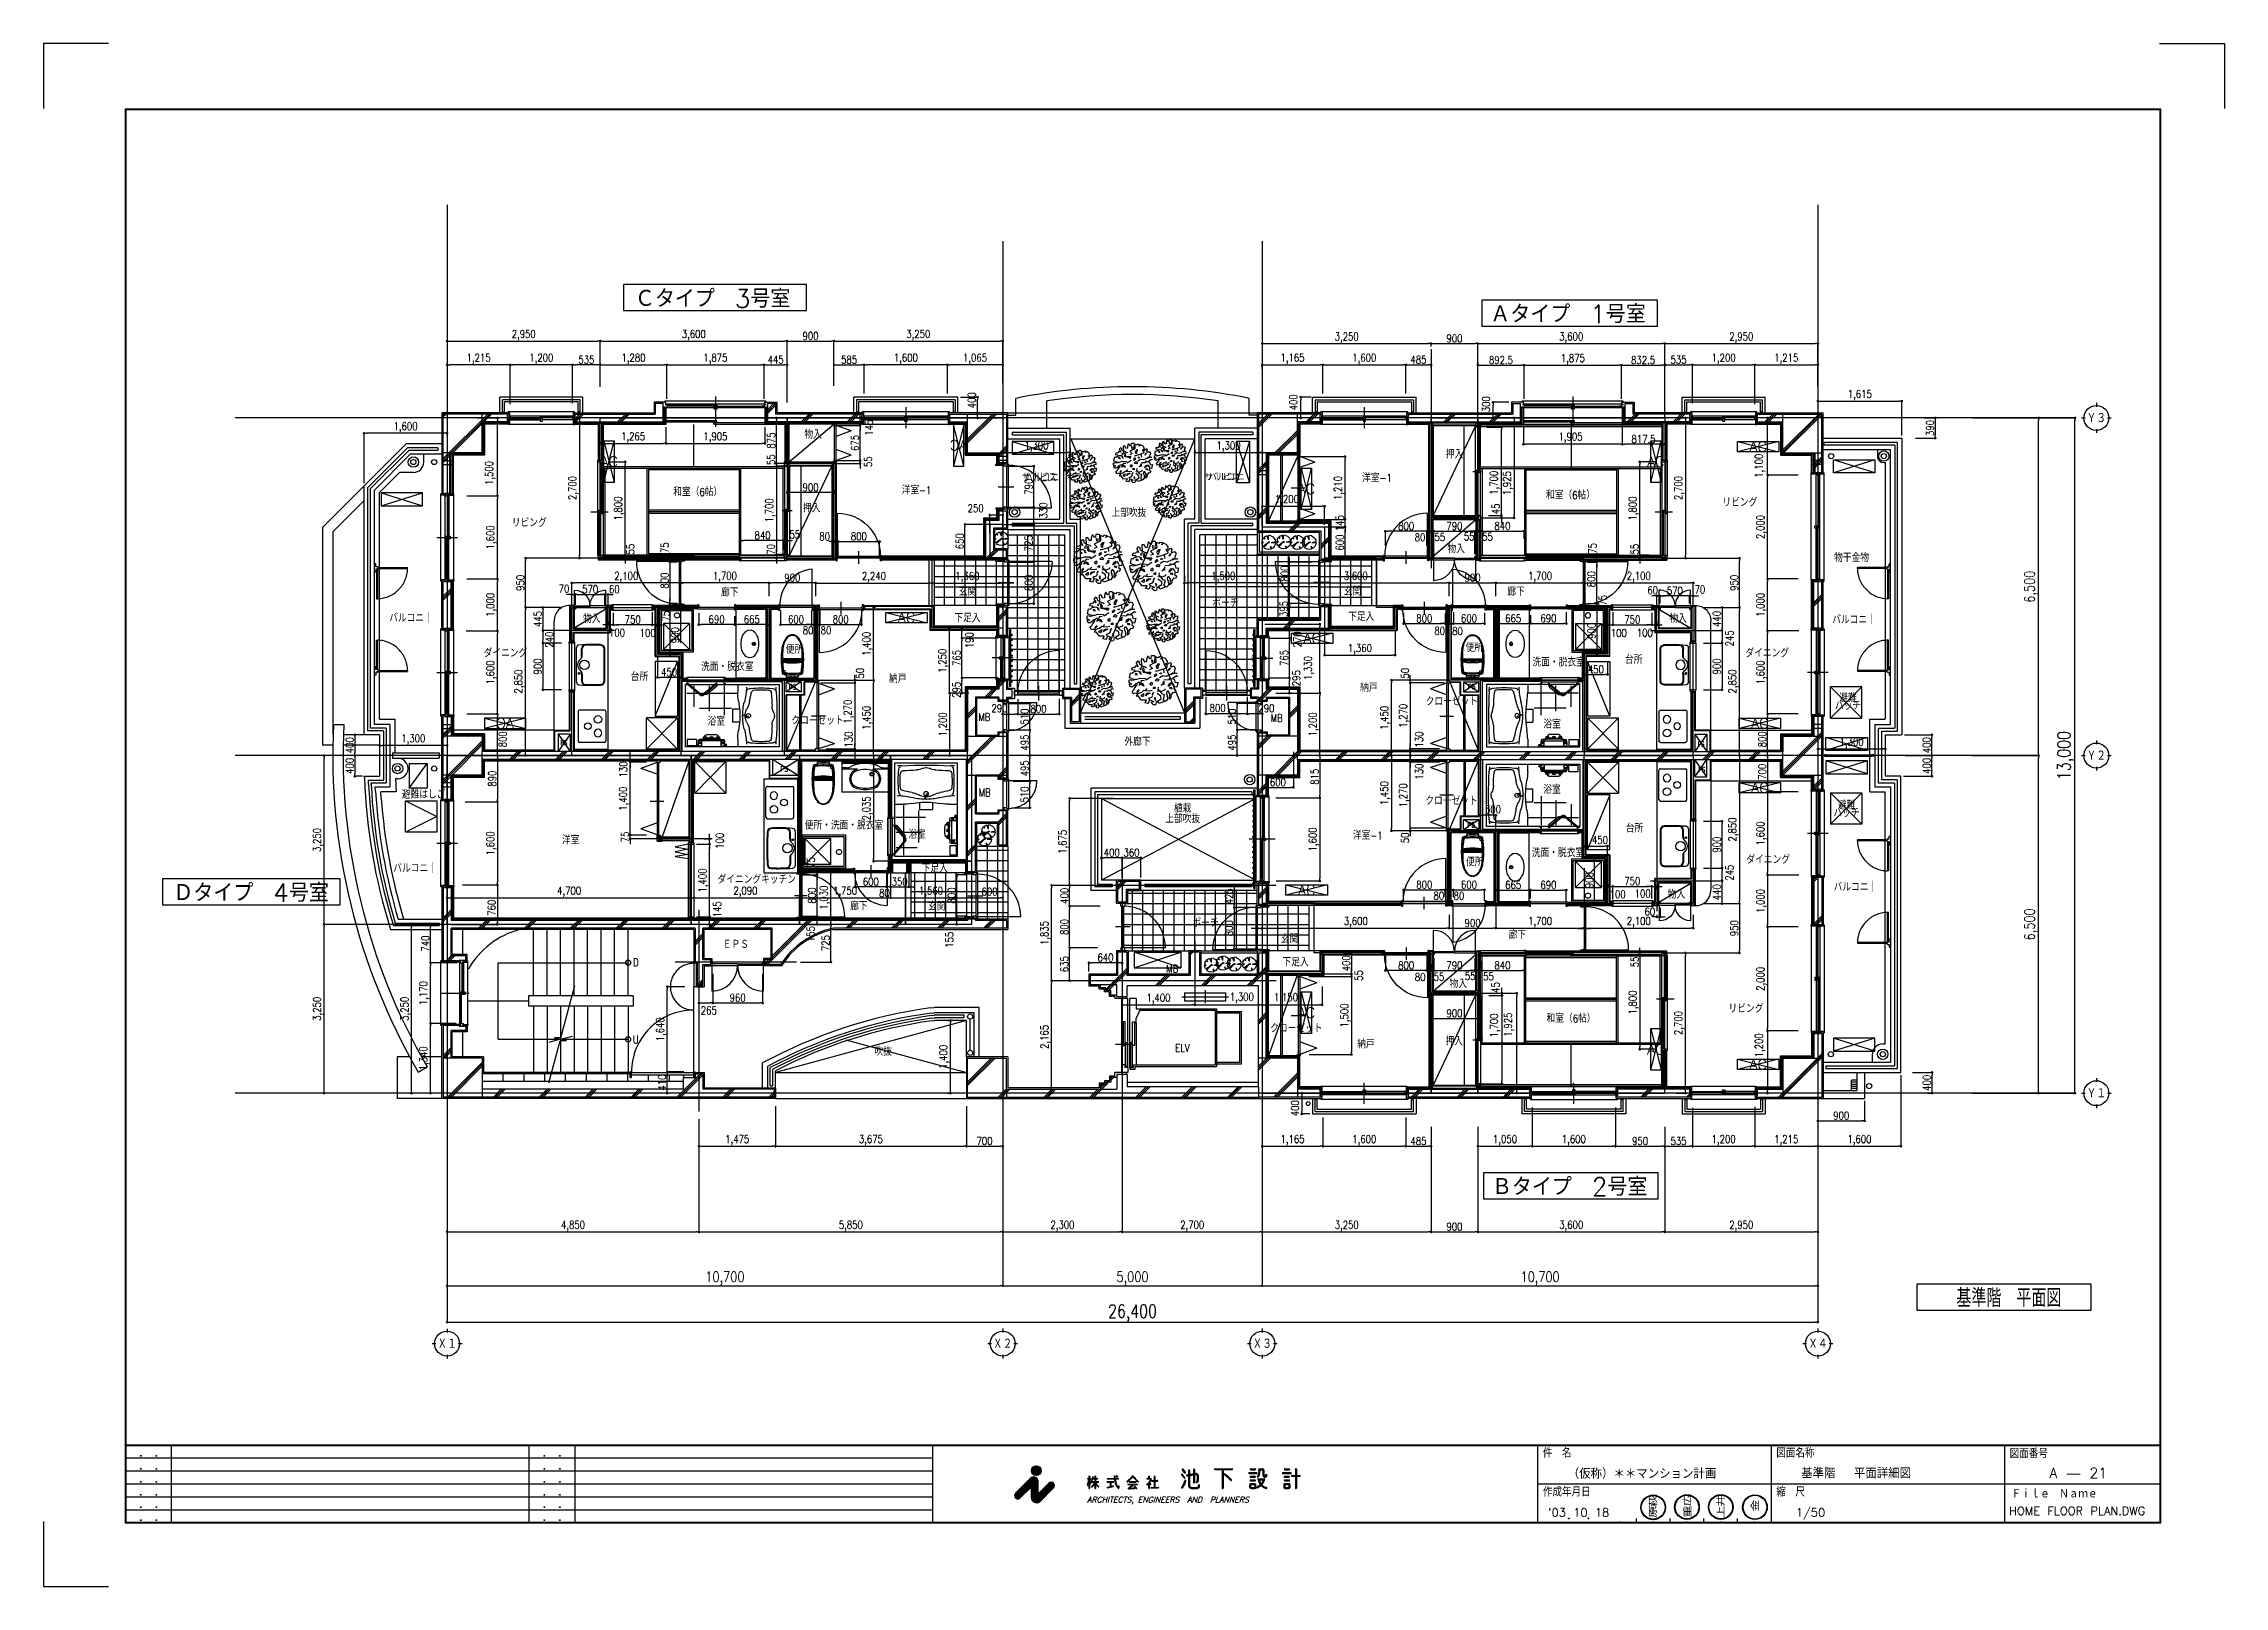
# Paper-space layout 'Typical floor detail plan 1_50' of a CAD drawing. Header units: millimetres. Extents: x 17752 to 18592, y 14275 to 14869.
# The model-space entities are those that its viewports show. They can reach past a viewport. Long polylines and large blocks are cut down to what shows.
import ezdxf
from ezdxf.enums import TextEntityAlignment as Align

# ---------------------------------------------------------------- set-up
doc = ezdxf.new("R2010")
doc.units = ezdxf.units.MM
doc.header["$LTSCALE"] = 1000
for name, pattern in [('CENTER', [2, 1.25, -0.25, 0.25, -0.25]), ('DASHED', [0.75, 0.5, -0.25]), ('DASHED2', [0.375, 0.25, -0.125]), ('PHANTOM2', [1.25, 0.625, -0.125, 0.125, -0.125, 0.125, -0.125]), ('WaterSpace_CENTER', [2, 1.25, -0.25, 0.25, -0.25]), ('WaterSpace_DASHED', [0.75, 0.5, -0.25]), ('WaterSpace_DASHED2', [0.375, 0.25, -0.125])]:
    doc.linetypes.add(name, pattern=pattern)
doc.layers.get('0').update_dxf_attribs({"linetype": 'CONTINUOUS'})
for name, color, linetype in [('A_SANI-100', 60, 'CONTINUOUS'), ('A_SANI-50', 60, 'CONTINUOUS'), ('DT_ID', 13, 'CONTINUOUS'), ('E_SHEET', 180, 'CONTINUOUS'), ('E_TEXT', 3, 'CONTINUOUS'), ('E_TITLE', 200, 'CONTINUOUS'), ('EV-Space_EV-A_EVES-100', 5, 'CONTINUOUS'), ('EV-Space_EV-A_EVES-50', 5, 'CONTINUOUS'), ('EV-Space_EV-F_FINI1-100', 190, 'CONTINUOUS'), ('F_FINI1-50', 190, 'CONTINUOUS'), ('F_FITT1-50', 5, 'CONTINUOUS'), ('F_FITT2-50', 1, 'CONTINUOUS'), ('K-A_EQP-50', 60, 'CONTINUOUS'), ('SENMEN-A_B_C_E_F_TYPE_A_SANI-100', 60, 'CONTINUOUS'), ('SENMEN-A_B_C_E_F_TYPE_A_SANI-50', 60, 'CONTINUOUS'), ('SENMEN-A_B_C_E_F_TYPE_DT_ID', 13, 'CONTINUOUS'), ('SENMEN-D_TYPE_A_SANI-100', 60, 'CONTINUOUS'), ('SENMEN-D_TYPE_A_SANI-50', 60, 'CONTINUOUS'), ('SENMEN-D_TYPE_DT_ID', 13, 'CONTINUOUS'), ('SF-A_ELSE-50', 6, 'CONTINUOUS'), ('SF-A_EQP-50', 60, 'CONTINUOUS'), ('SF-A_SANI-50', 60, 'CONTINUOUS'), ('SF-A_SANI-KYOUTSU', 60, 'CONTINUOUS'), ('SF-E_DIM-50', 3, 'CONTINUOUS'), ('SF-E_GRID-50', 1, 'CENTER'), ('SF-E_TEXT-50', 3, 'CONTINUOUS'), ('SF-F_ELEV-50', 12, 'CONTINUOUS'), ('SF-F_ELV-KYOUTSU', 5, 'CENTER'), ('SF-F_FINI1-50', 190, 'CONTINUOUS'), ('SF-F_FINI2-50', 1, 'CONTINUOUS'), ('SF-F_FITT1-50', 5, 'CONTINUOUS'), ('SF-F_FITT2-50', 1, 'CONTINUOUS'), ('SF-F_HAT1-50', 9, 'CONTINUOUS'), ('SF-F_HIDE-50', 12, 'CONTINUOUS'), ('SF-F_LAY2-50', 6, 'CONTINUOUS'), ('SF-H-AREA-50', 1, 'CENTER'), ('SF-H_LINE1-50', 140, 'CONTINUOUS'), ('SF-R_COLM-50', 7, 'CONTINUOUS'), ('SF-R_EWALL-50', 7, 'CONTINUOUS'), ('SF-R_LINE-50', 6, 'CONTINUOUS'), ('SF-R_STAIR-50', 4, 'CONTINUOUS'), ('SF-U_ALC-50', 8, 'CONTINUOUS'), ('SF-U_FIRE-50', 9, 'CONTINUOUS'), ('SF-U_LGS-50', 120, 'CONTINUOUS'), ('SF_A_GARD', 3, 'CONTINUOUS'), ('SINK-A_B_C_E_TYPE_A_SANI-100', 60, 'CONTINUOUS'), ('SINK-A_B_C_E_TYPE_A_SANI-50', 60, 'CONTINUOUS'), ('SINK-A_B_C_E_TYPE_DT_ID', 13, 'CONTINUOUS'), ('SINK-D_F_TYPE_A_SANI-100', 60, 'CONTINUOUS'), ('SINK-D_F_TYPE_A_SANI-50', 60, 'CONTINUOUS'), ('SINK-D_F_TYPE_DT_ID', 13, 'CONTINUOUS'), ('TF-F_FITT1-50', 5, 'CONTINUOUS'), ('TOILET_A_SANI-100', 60, 'CONTINUOUS'), ('TOILET_A_SANI-50', 60, 'CONTINUOUS'), ('TOILET_DT_ID', 13, 'CONTINUOUS'), ('Viewports', 7, 'CONTINUOUS'), ('WaterSpace_F_FINI1-50', 190, 'CONTINUOUS'), ('WaterSpace_F_FITT1-100', 5, 'CONTINUOUS'), ('WaterSpace_F_FITT1-50', 5, 'CONTINUOUS'), ('WaterSpace_SP-A_ELSE-50', 6, 'CONTINUOUS'), ('WaterSpace_SP-A_SANI-100', 60, 'CONTINUOUS'), ('WaterSpace_SP-A_SANI-50', 60, 'CONTINUOUS'), ('WaterSpace_SP-A_SANI-KYOUTSU', 60, 'CONTINUOUS'), ('WaterSpace_SP-E_GRID-50', 1, 'WaterSpace_CENTER'), ('WaterSpace_SP-F_FINI1-100', 190, 'CONTINUOUS'), ('WaterSpace_SP-F_FINI1-50', 190, 'CONTINUOUS'), ('WaterSpace_SP-F_FINI2-50', 1, 'CONTINUOUS'), ('WaterSpace_SP-F_FITT1-100', 5, 'CONTINUOUS'), ('WaterSpace_SP-F_FITT1-50', 5, 'CONTINUOUS'), ('WaterSpace_SP-F_FITT2-100', 1, 'CONTINUOUS'), ('WaterSpace_SP-F_FITT2-50', 1, 'CONTINUOUS'), ('WaterSpace_SP-F_HIDE-100', 12, 'CONTINUOUS'), ('WaterSpace_SP-F_HIDE-50', 12, 'CONTINUOUS'), ('WaterSpace_SP-H-AREA-50', 1, 'WaterSpace_CENTER'), ('WaterSpace_SP-H_LINE1-100', 140, 'CONTINUOUS'), ('WaterSpace_SP-H_LINE1-50', 140, 'CONTINUOUS'), ('WaterSpace_SP-U_LGS-50', 120, 'CONTINUOUS')]:
    doc.layers.add(name, color=color, linetype=linetype)
doc.layers.get('Viewports').freeze()
doc.styles.add('DIM', font='romans.shx', dxfattribs={"width": 0.8, "bigfont": 'bigfont.shx'})
doc.styles.add('ITALICT', font='italict')
doc.styles.add('ROOM', font='romans.shx', dxfattribs={"width": 0.8, "bigfont": 'bigfont.shx'})
doc.styles.add('ROOM_TATE', font='romans.shx', dxfattribs={"width": 0.8, "bigfont": 'bigfont.shx'})
doc.styles.add('SENMEN-A_B_C_E_F_TYPE_STANDARD', font='TXT', dxfattribs={"bigfont": 'BIGFONT'})
doc.styles.add('SENMEN-D_TYPE_STANDARD', font='TXT', dxfattribs={"bigfont": 'BIGFONT'})
doc.styles.add('SINK-A_B_C_E_TYPE_STANDARD', font='TXT', dxfattribs={"bigfont": 'BIGFONT'})
doc.styles.add('SINK-D_F_TYPE_STANDARD', font='TXT', dxfattribs={"bigfont": 'BIGFONT'})
doc.styles.get("Standard").update_dxf_attribs({"font": 'txt.shx', "bigfont": 'bigfont.shx'})
doc.styles.add('TATE', font='TXT', dxfattribs={"height": 50, "bigfont": 'BIGFONT'})
doc.styles.add('TOILET_STANDARD', font='TXT', dxfattribs={"bigfont": 'BIGFONT'})
doc.styles.add('WMF-HG', font='simplex.shx', dxfattribs={"bigfont": '@extfont2.shx'})
doc.dimstyles.new('DIM50_3_3', dxfattribs={"dimscale": 50, "dimtxt": 3, "dimasz": 1, "dimexe": 0, "dimexo": 1, "dimgap": 0.5, "dimtad": 1, "dimdec": 1, "dimdsep": 46, "dimlunit": 6, "dimtxsty": 'DIM', "dimblk1": 'DOT', "dimblk2": 'DOT', "dimsah": 1, "dimcen": 1, "dimclrd": 256, "dimclre": 256, "dimclrt": 256, "dimadec": 0, "dimazin": 0, "dimtfac": 1, "dimtdec": 1, "dimtix": 1, "dimtmove": 2, "dimatfit": 3, "dimldrblk": 'DOT', "dimfxl": 1, "dimtvp": 0.833333, "dimtolj": 1, "dimarcsym": 0})
doc.dimstyles.new('DIM50_4_3', dxfattribs={"dimscale": 50, "dimtxt": 4, "dimasz": 1, "dimexe": 0, "dimexo": 1, "dimgap": 0.5, "dimtad": 1, "dimdec": 1, "dimdsep": 46, "dimlunit": 6, "dimtxsty": 'DIM', "dimblk1": 'DOT', "dimblk2": 'DOT', "dimsah": 1, "dimcen": 1, "dimclrd": 256, "dimclre": 256, "dimclrt": 256, "dimadec": 0, "dimazin": 0, "dimtfac": 1, "dimtdec": 1, "dimtix": 1, "dimtmove": 2, "dimatfit": 3, "dimldrblk": 'DOT', "dimfxl": 1, "dimtvp": 0.833333, "dimtolj": 1, "dimarcsym": 0})
doc.dimstyles.new('DIM50_5_3', dxfattribs={"dimscale": 50, "dimtxt": 5, "dimasz": 1, "dimexe": 0, "dimexo": 1, "dimgap": 0.5, "dimtad": 1, "dimdec": 1, "dimdsep": 46, "dimlunit": 6, "dimtxsty": 'DIM', "dimblk1": 'DOT', "dimblk2": 'DOT', "dimsah": 1, "dimcen": 1, "dimclrd": 256, "dimclre": 256, "dimclrt": 256, "dimadec": 0, "dimazin": 0, "dimtfac": 1, "dimtdec": 1, "dimtix": 1, "dimtmove": 2, "dimatfit": 3, "dimldrblk": 'DOT', "dimfxl": 1, "dimtvp": 0.833333, "dimtolj": 1, "dimarcsym": 0})
pattern_1 = [(45, (-28400.75, -37379.5), (-441.9417, 441.9417), []), (45, (-28363.25, -37379.5), (-441.9417, 441.9417), []), (45, (-28325.75, -37379.5), (-441.9417, 441.9417), [])]
pattern_2 = [(45, (-28400.745, -37379.51), (-8.8388348, 8.8388348), []), (135, (-28400.745, -37379.51), (-8.8388348, -8.8388348), [])]

psp = doc.layouts.new('Typical floor detail plan 1_50')

# ---------------------------------------------------------------- texts
at = {"layer": 'E_TITLE'}
for s, height, p in [('（仮称）＊＊マンション計画', 4, (18338.82, 14316.84)), ('基準階  平面詳細図', 4, (18428.71, 14317.03)), ('A ― 21', 4, (18524.34, 14317.09)), ("'03 10 18", 3.2, (18331.23, 14302.28)), ('1/50', 3.2, (18426.7, 14302.28)), ('HOME FLOOR PLAN.DWG', 3.2, (18508.81, 14302.88))]:
    psp.add_text(s, height=height, dxfattribs=at).set_placement(p)
at = {"layer": 'E_TITLE', "color": 1, "style": 'WMF-HG', "width": 0.75}
for s, p in [('萩', (18369.89, 14306.07)), ('原', (18369.82, 14302.02)), ('広', (18382.99, 14306.56)), ('重', (18383.14, 14302.13)), ('井', (18395.89, 14306.35)), ('上', (18395.97, 14302.08)), ('金', (18409.06, 14304.4))]:
    psp.add_text(s, height=3.36, dxfattribs=at).set_placement(p)

msp = doc.modelspace()

# ---------------------------------------------------------------- blocks, each defined once
blk = doc.blocks.new('*X3')
at = {"color": 0}
for p, q in [((148316, 52535), (148350, 52569)), ((148316, 52537), (148336, 52557)), ((148316, 52540), (148323, 52547)), ((148317, 52534), (148366, 52583)), ((148318, 52532), (148389, 52603)), ((148319, 52531), (148511, 52723)), ((148320, 52530), (148512, 52721)), ((148322, 52529), (148513, 52720)), ((148323, 52529), (148514, 52719)), ((148326, 52529), (148515, 52718)), ((148333, 52534), (148516, 52716)), ((148345, 52447), (148356, 52458)), ((148345, 52449), (148354, 52458)), ((148345, 52452), (148352, 52458)), ((148346, 52544), (148498, 52697)), ((148346, 52446), (148359, 52458)), ((148346, 52455), (148349, 52458)), ((148347, 52445), (148361, 52458)), ((148348, 52444), (148363, 52458)), ((148350, 52443), (148365, 52458)), ((148352, 52443), (148368, 52458)), ((148354, 52442), (148370, 52458)), ((148356, 52442), (148372, 52458)), ((148358, 52442), (148374, 52458)), ((148360, 52556), (148490, 52686)), ((148361, 52442), (148377, 52458)), ((148363, 52442), (148379, 52458)), ((148365, 52442), (148381, 52458)), ((148365, 52324), (148366, 52325)), ((148366, 52320), (148382, 52336)), ((148366, 52322), (148374, 52330)), ((148367, 52442), (148383, 52458)), ((148367, 52317), (148399, 52349)), ((148367, 52319), (148390, 52342)), ((148368, 52315), (148409, 52356)), ((148369, 52312), (148434, 52377)), ((148369, 52313), (148420, 52365)), ((148370, 52442), (148386, 52458)), ((148370, 52310), (148518, 52458)), ((148371, 52309), (148520, 52458)), ((148372, 52442), (148388, 52458)), ((148373, 52309), (148523, 52458)), ((148374, 52442), (148390, 52458)), ((148376, 52570), (148479, 52673)), ((148376, 52442), (148392, 52458)), ((148376, 52309), (148508, 52442)), ((148378, 52309), (148505, 52437)), ((148379, 52442), (148395, 52458)), ((148380, 52309), (148396, 52326)), ((148381, 52442), (148397, 52458)), ((148382, 52309), (148399, 52326)), ((148383, 52442), (148399, 52458)), ((148385, 52442), (148401, 52458)), ((148385, 52309), (148401, 52326)), ((148387, 52310), (148403, 52326)), ((148388, 52442), (148404, 52458)), ((148389, 52310), (148405, 52326)), ((148390, 52442), (148406, 52458)), ((148392, 52528), (148403, 52538)), ((148392, 52530), (148400, 52538)), ((148392, 52532), (148398, 52538)), ((148392, 52442), (148408, 52458)), ((148392, 52310), (148408, 52326)), ((148393, 52526), (148405, 52538)), ((148393, 52536), (148394, 52537)), ((148394, 52525), (148407, 52538)), ((148394, 52442), (148410, 52458)), ((148394, 52310), (148410, 52326)), ((148395, 52524), (148409, 52538)), ((148396, 52523), (148412, 52538)), ((148396, 52310), (148412, 52326)), ((148397, 52442), (148413, 52458)), ((148398, 52590), (148462, 52654)), ((148398, 52523), (148414, 52538)), ((148398, 52310), (148415, 52326)), ((148399, 52442), (148415, 52458)), ((148400, 52522), (148416, 52538)), ((148400, 52329), (148502, 52432)), ((148401, 52442), (148417, 52458)), ((148401, 52310), (148417, 52326)), ((148402, 52522), (148418, 52538)), ((148403, 52442), (148419, 52458)), ((148403, 52310), (148419, 52326)), ((148405, 52522), (148421, 52538)), ((148405, 52310), (148421, 52326)), ((148406, 52442), (148422, 52458)), ((148407, 52522), (148423, 52538)), ((148407, 52310), (148424, 52326)), ((148408, 52442), (148424, 52458)), ((148409, 52522), (148425, 52538)), ((148409, 52336), (148498, 52425)), ((148410, 52442), (148426, 52458)), ((148410, 52310), (148426, 52326)), ((148411, 52522), (148427, 52538)), ((148412, 52442), (148428, 52458)), ((148412, 52310), (148428, 52326)), ((148414, 52522), (148430, 52538)), ((148414, 52442), (148430, 52458)), ((148414, 52310), (148431, 52326)), ((148416, 52522), (148432, 52538)), ((148417, 52442), (148433, 52458)), ((148417, 52310), (148433, 52326)), ((148418, 52522), (148434, 52538)), ((148419, 52442), (148435, 52458)), ((148419, 52344), (148493, 52418)), ((148419, 52310), (148435, 52326)), ((148420, 52522), (148436, 52538)), ((148421, 52442), (148437, 52458)), ((148421, 52310), (148438, 52327)), ((148423, 52522), (148439, 52538)), ((148423, 52442), (148439, 52458)), ((148423, 52310), (148440, 52327)), ((148425, 52522), (148441, 52538)), ((148426, 52442), (148442, 52458)), ((148426, 52310), (148442, 52327)), ((148427, 52522), (148443, 52538)), ((148428, 52442), (148444, 52458)), ((148428, 52310), (148445, 52327)), ((148429, 52522), (148445, 52538)), ((148430, 52442), (148446, 52458)), ((148430, 52352), (148487, 52409)), ((148430, 52310), (148447, 52327)), ((148432, 52522), (148448, 52538)), ((148432, 52442), (148448, 52458)), ((148433, 52310), (148449, 52327)), ((148434, 52522), (148450, 52538)), ((148435, 52442), (148451, 52458)), ((148435, 52310), (148452, 52327)), ((148436, 52522), (148452, 52538)), ((148437, 52442), (148453, 52458)), ((148437, 52311), (148454, 52327)), ((148438, 52522), (148454, 52538)), ((148439, 52442), (148455, 52458)), ((148440, 52311), (148456, 52327)), ((148441, 52522), (148457, 52538)), ((148441, 52442), (148457, 52458)), ((148442, 52311), (148459, 52327)), ((148443, 52522), (148459, 52538)), ((148444, 52442), (148460, 52458)), ((148444, 52364), (148478, 52398)), ((148444, 52311), (148461, 52328)), ((148445, 52522), (148461, 52538)), ((148446, 52442), (148462, 52458)), ((148447, 52522), (148463, 52538)), ((148447, 52311), (148464, 52328)), ((148448, 52442), (148464, 52458)), ((148449, 52664), (148509, 52723)), ((148449, 52311), (148466, 52328)), ((148450, 52522), (148466, 52538)), ((148450, 52442), (148466, 52458)), ((148451, 52311), (148468, 52328)), ((148452, 52522), (148468, 52538)), ((148453, 52442), (148469, 52458)), ((148454, 52522), (148470, 52538)), ((148454, 52311), (148471, 52328)), ((148455, 52442), (148471, 52458)), ((148456, 52522), (148472, 52538)), ((148456, 52311), (148473, 52328)), ((148457, 52442), (148473, 52458)), ((148458, 52311), (148476, 52328)), ((148459, 52522), (148475, 52538)), ((148459, 52442), (148475, 52458)), ((148461, 52522), (148477, 52538)), ((148461, 52311), (148478, 52329)), ((148462, 52442), (148478, 52458)), ((148463, 52522), (148479, 52538)), ((148463, 52312), (148480, 52329)), ((148464, 52442), (148480, 52458)), ((148465, 52522), (148481, 52538)), ((148465, 52408), (148516, 52458)), ((148466, 52683), (148506, 52723)), ((148466, 52442), (148482, 52458)), ((148466, 52312), (148483, 52329)), ((148468, 52522), (148484, 52538)), ((148468, 52442), (148484, 52458)), ((148468, 52312), (148485, 52329)), ((148470, 52522), (148486, 52538)), ((148470, 52312), (148488, 52329)), ((148471, 52442), (148487, 52458)), ((148472, 52522), (148488, 52538)), ((148473, 52442), (148489, 52458)), ((148473, 52312), (148490, 52329)), ((148474, 52522), (148490, 52538)), ((148474, 52419), (148514, 52458)), ((148475, 52442), (148491, 52458)), ((148475, 52312), (148493, 52330)), ((148477, 52696), (148504, 52723)), ((148477, 52522), (148493, 52538)), ((148477, 52442), (148493, 52458)), ((148478, 52313), (148495, 52330)), ((148479, 52522), (148495, 52538)), ((148480, 52442), (148496, 52458)), ((148480, 52313), (148498, 52330)), ((148481, 52522), (148497, 52538)), ((148481, 52428), (148511, 52458)), ((148482, 52442), (148498, 52458)), ((148482, 52313), (148500, 52331)), ((148483, 52522), (148499, 52538)), ((148484, 52442), (148500, 52458)), ((148485, 52706), (148502, 52723)), ((148485, 52435), (148509, 52458)), ((148485, 52313), (148503, 52331)), ((148486, 52522), (148502, 52538)), ((148486, 52442), (148502, 52458)), ((148487, 52313), (148505, 52331)), ((148488, 52522), (148504, 52538)), ((148489, 52442), (148505, 52458)), ((148489, 52441), (148507, 52458)), ((148490, 52522), (148506, 52538)), ((148490, 52313), (148508, 52331)), ((148492, 52716), (148499, 52723)), ((148492, 52522), (148508, 52538)), ((148492, 52314), (148510, 52332)), ((148494, 52522), (148510, 52538)), ((148495, 52314), (148513, 52332)), ((148497, 52522), (148513, 52538)), ((148497, 52314), (148515, 52332)), ((148499, 52522), (148515, 52538)), ((148500, 52314), (148518, 52332)), ((148501, 52522), (148517, 52538)), ((148502, 52315), (148520, 52333)), ((148503, 52522), (148519, 52538)), ((148505, 52704), (148517, 52715)), ((148505, 52315), (148523, 52333)), ((148506, 52703), (148518, 52714)), ((148506, 52522), (148522, 52538)), ((148507, 52701), (148519, 52713)), ((148507, 52315), (148526, 52334)), ((148508, 52700), (148520, 52712)), ((148508, 52522), (148524, 52538)), ((148509, 52699), (148521, 52710)), ((148509, 52442), (148525, 52458)), ((148510, 52698), (148522, 52709)), ((148510, 52522), (148526, 52538)), ((148510, 52315), (148528, 52334)), ((148511, 52696), (148523, 52708)), ((148511, 52442), (148527, 52458)), ((148512, 52695), (148524, 52707)), ((148512, 52522), (148528, 52538)), ((148512, 52316), (148531, 52334)), ((148513, 52694), (148525, 52705)), ((148513, 52442), (148529, 52458)), ((148514, 52693), (148526, 52704)), ((148515, 52691), (148527, 52703)), ((148515, 52522), (148531, 52538)), ((148515, 52316), (148534, 52335)), ((148516, 52690), (148528, 52702)), ((148516, 52442), (148532, 52458)), ((148517, 52689), (148529, 52700)), ((148517, 52522), (148533, 52538)), ((148517, 52316), (148536, 52335)), ((148518, 52688), (148530, 52699)), ((148518, 52442), (148534, 52458)), ((148519, 52687), (148531, 52698)), ((148519, 52522), (148535, 52538)), ((148520, 52685), (148532, 52697)), ((148520, 52442), (148536, 52458)), ((148520, 52317), (148539, 52336)), ((148521, 52684), (148533, 52695)), ((148521, 52522), (148537, 52538)), ((148522, 52683), (148534, 52694)), ((148522, 52442), (148538, 52458)), ((148522, 52317), (148542, 52336)), ((148524, 52682), (148535, 52693)), ((148524, 52522), (148540, 52538)), ((148525, 52681), (148536, 52692)), ((148525, 52442), (148541, 52458)), ((148525, 52317), (148544, 52337)), ((148526, 52679), (148537, 52691)), ((148526, 52522), (148542, 52538)), ((148527, 52678), (148538, 52689)), ((148527, 52442), (148543, 52458)), ((148528, 52677), (148539, 52688)), ((148528, 52522), (148544, 52538)), ((148528, 52318), (148547, 52337)), ((148529, 52676), (148540, 52687)), ((148529, 52442), (148545, 52458)), ((148530, 52675), (148541, 52686)), ((148530, 52522), (148546, 52538)), ((148530, 52318), (148550, 52338)), ((148531, 52673), (148542, 52685)), ((148531, 52442), (148547, 52458)), ((148532, 52672), (148543, 52684)), ((148533, 52671), (148544, 52682)), ((148533, 52522), (148549, 52538)), ((148533, 52442), (148549, 52458)), ((148533, 52319), (148553, 52339)), ((148534, 52670), (148545, 52681)), ((148535, 52669), (148546, 52680)), ((148535, 52522), (148551, 52538)), ((148536, 52667), (148547, 52679)), ((148536, 52442), (148552, 52458)), ((148536, 52319), (148556, 52339)), ((148537, 52666), (148549, 52678)), ((148537, 52522), (148553, 52538)), ((148538, 52665), (148550, 52676)), ((148538, 52442), (148554, 52458)), ((148538, 52319), (148559, 52340)), ((148539, 52664), (148551, 52675)), ((148539, 52522), (148555, 52538)), ((148540, 52663), (148552, 52674)), ((148540, 52442), (148556, 52458)), ((148541, 52661), (148553, 52673)), ((148541, 52320), (148562, 52341)), ((148542, 52660), (148554, 52672)), ((148542, 52522), (148558, 52538)), ((148542, 52442), (148558, 52458)), ((148543, 52659), (148555, 52670)), ((148544, 52522), (148560, 52538)), ((148544, 52320), (148565, 52341)), ((148545, 52658), (148556, 52669)), ((148545, 52442), (148561, 52458)), ((148546, 52657), (148557, 52668)), ((148546, 52522), (148562, 52538)), ((148546, 52321), (148568, 52342)), ((148547, 52656), (148558, 52667)), ((148547, 52442), (148563, 52458)), ((148548, 52654), (148559, 52666)), ((148548, 52522), (148564, 52538)), ((148549, 52653), (148560, 52665)), ((148549, 52442), (148565, 52458)), ((148549, 52321), (148571, 52343)), ((148550, 52652), (148561, 52663)), ((148551, 52651), (148562, 52662)), ((148551, 52522), (148567, 52538)), ((148551, 52442), (148567, 52458)), ((148552, 52650), (148563, 52661)), ((148552, 52322), (148575, 52344)), ((148553, 52649), (148565, 52660)), ((148553, 52522), (148569, 52538)), ((148554, 52647), (148566, 52659)), ((148554, 52442), (148570, 52458)), ((148555, 52646), (148567, 52658)), ((148555, 52522), (148571, 52538)), ((148555, 52323), (148578, 52346)), ((148556, 52442), (148572, 52458)), ((148557, 52645), (148568, 52656)), ((148557, 52522), (148573, 52538)), ((148557, 52383), (148564, 52390)), ((148557, 52381), (148567, 52390)), ((148558, 52644), (148569, 52655)), ((148558, 52442), (148574, 52458)), ((148558, 52379), (148568, 52390)), ((148558, 52323), (148581, 52347)), ((148559, 52643), (148570, 52654)), ((148559, 52378), (148570, 52389)), ((148560, 52642), (148571, 52653)), ((148560, 52522), (148576, 52538)), ((148560, 52442), (148576, 52458)), ((148560, 52377), (148571, 52388)), ((148561, 52641), (148572, 52652)), ((148561, 52375), (148572, 52387)), ((148561, 52324), (148597, 52360)), ((148562, 52639), (148573, 52651)), ((148562, 52522), (148578, 52538)), ((148562, 52374), (148573, 52386)), ((148563, 52638), (148574, 52650)), ((148563, 52442), (148579, 52458)), ((148563, 52373), (148574, 52384)), ((148564, 52637), (148575, 52648)), ((148564, 52522), (148580, 52538)), ((148564, 52372), (148575, 52383)), ((148564, 52325), (148598, 52358)), ((148565, 52636), (148577, 52647)), ((148565, 52442), (148581, 52458)), ((148565, 52370), (148576, 52382)), ((148566, 52635), (148578, 52646)), ((148566, 52522), (148582, 52538)), ((148566, 52369), (148577, 52381)), ((148567, 52634), (148579, 52645)), ((148567, 52442), (148583, 52458)), ((148567, 52368), (148578, 52379)), ((148567, 52325), (148599, 52357)), ((148568, 52367), (148579, 52378)), ((148569, 52632), (148580, 52644)), ((148569, 52522), (148585, 52538)), ((148569, 52442), (148585, 52458)), ((148569, 52366), (148580, 52377)), ((148570, 52631), (148581, 52643)), ((148570, 52365), (148581, 52376)), ((148570, 52326), (148600, 52356)), ((148571, 52630), (148582, 52642)), ((148571, 52522), (148587, 52538)), ((148571, 52363), (148582, 52375)), ((148572, 52629), (148583, 52640)), ((148572, 52442), (148588, 52458)), ((148572, 52362), (148583, 52374)), ((148573, 52628), (148584, 52639)), ((148573, 52522), (148589, 52538)), ((148573, 52361), (148585, 52372)), ((148573, 52327), (148601, 52355)), ((148574, 52627), (148585, 52638)), ((148574, 52442), (148590, 52458)), ((148574, 52360), (148586, 52371)), ((148575, 52626), (148587, 52637)), ((148575, 52522), (148591, 52538)), ((148575, 52359), (148587, 52370)), ((148576, 52625), (148588, 52636)), ((148576, 52442), (148592, 52458)), ((148576, 52357), (148588, 52369)), ((148576, 52328), (148602, 52354)), ((148577, 52623), (148589, 52635)), ((148578, 52522), (148594, 52538)), ((148578, 52442), (148594, 52458)), ((148578, 52356), (148589, 52368)), ((148579, 52622), (148590, 52634)), ((148579, 52355), (148590, 52366)), ((148580, 52621), (148591, 52633)), ((148580, 52522), (148596, 52538)), ((148580, 52354), (148591, 52365)), ((148580, 52329), (148603, 52353)), ((148581, 52620), (148592, 52631)), ((148581, 52442), (148597, 52458)), ((148581, 52353), (148592, 52364)), ((148582, 52619), (148593, 52630)), ((148582, 52522), (148598, 52538)), ((148582, 52352), (148593, 52363)), ((148583, 52618), (148594, 52629)), ((148583, 52442), (148599, 52458)), ((148583, 52351), (148594, 52362)), ((148583, 52330), (148605, 52352)), ((148584, 52617), (148596, 52628)), ((148584, 52522), (148600, 52538)), ((148584, 52349), (148595, 52361)), ((148585, 52616), (148597, 52627)), ((148585, 52442), (148601, 52458)), ((148586, 52614), (148598, 52626)), ((148586, 52331), (148606, 52351)), ((148587, 52522), (148603, 52538)), ((148587, 52442), (148603, 52458)), ((148588, 52613), (148599, 52625)), ((148589, 52612), (148600, 52624)), ((148589, 52522), (148605, 52538)), ((148590, 52611), (148601, 52622)), ((148590, 52442), (148606, 52458)), ((148590, 52333), (148607, 52350)), ((148591, 52610), (148602, 52621)), ((148591, 52522), (148607, 52538)), ((148592, 52609), (148603, 52620)), ((148592, 52442), (148608, 52458)), ((148593, 52608), (148605, 52619)), ((148593, 52522), (148609, 52538)), ((148594, 52607), (148606, 52618)), ((148594, 52442), (148610, 52458)), ((148594, 52335), (148608, 52349)), ((148595, 52606), (148607, 52617)), ((148596, 52522), (148611, 52538)), ((148596, 52442), (148612, 52458)), ((148597, 52604), (148608, 52616)), ((148598, 52603), (148609, 52615)), ((148598, 52522), (148613, 52537)), ((148598, 52336), (148609, 52348)), ((148599, 52602), (148610, 52614)), ((148599, 52442), (148615, 52458)), ((148599, 52335), (148610, 52346)), ((148600, 52601), (148611, 52612)), ((148600, 52522), (148614, 52536)), ((148600, 52334), (148612, 52345)), ((148601, 52600), (148613, 52611)), ((148601, 52442), (148617, 52458)), ((148601, 52333), (148613, 52344)), ((148602, 52599), (148614, 52610)), ((148602, 52522), (148615, 52535)), ((148603, 52442), (148619, 52458)), ((148603, 52332), (148614, 52343)), ((148604, 52598), (148615, 52609)), ((148604, 52331), (148615, 52342)), ((148605, 52597), (148616, 52608)), ((148605, 52522), (148616, 52534)), ((148605, 52442), (148621, 52458)), ((148605, 52330), (148616, 52341)), ((148606, 52596), (148617, 52607)), ((148606, 52329), (148618, 52340)), ((148607, 52595), (148618, 52606)), ((148607, 52522), (148616, 52532)), ((148607, 52328), (148619, 52339)), ((148608, 52593), (148619, 52605)), ((148608, 52442), (148624, 52458)), ((148609, 52592), (148621, 52604)), ((148609, 52522), (148616, 52529)), ((148609, 52327), (148620, 52338)), ((148610, 52591), (148622, 52603)), ((148610, 52442), (148626, 52458)), ((148610, 52326), (148621, 52337)), ((148611, 52325), (148623, 52336)), ((148612, 52590), (148623, 52601)), ((148612, 52523), (148615, 52526)), ((148612, 52442), (148628, 52458)), ((148612, 52324), (148624, 52335)), ((148613, 52589), (148624, 52600)), ((148614, 52588), (148625, 52599)), ((148614, 52442), (148630, 52458)), ((148614, 52323), (148625, 52334)), ((148615, 52587), (148626, 52598)), ((148615, 52322), (148626, 52333)), ((148616, 52586), (148627, 52597)), ((148616, 52321), (148628, 52332)), ((148617, 52585), (148629, 52596)), ((148617, 52442), (148633, 52458)), ((148617, 52320), (148629, 52331)), ((148618, 52584), (148630, 52595)), ((148619, 52442), (148635, 52458)), ((148619, 52319), (148630, 52330)), ((148620, 52583), (148631, 52594)), ((148620, 52318), (148632, 52330)), ((148621, 52581), (148632, 52593)), ((148621, 52442), (148637, 52458)), ((148621, 52317), (148633, 52329)), ((148622, 52580), (148633, 52592)), ((148623, 52579), (148634, 52591)), ((148623, 52442), (148639, 52458)), ((148623, 52316), (148634, 52328)), ((148624, 52578), (148636, 52590)), ((148624, 52315), (148636, 52327)), ((148625, 52314), (148637, 52326)), ((148626, 52577), (148637, 52589)), ((148626, 52442), (148642, 52458)), ((148627, 52576), (148638, 52587)), ((148627, 52313), (148638, 52325)), ((148628, 52575), (148639, 52586)), ((148628, 52442), (148644, 52458)), ((148628, 52313), (148639, 52323)), ((148629, 52574), (148640, 52585)), ((148630, 52573), (148642, 52584)), ((148630, 52442), (148646, 52458)), ((148631, 52572), (148643, 52583)), ((148632, 52442), (148648, 52458)), ((148633, 52571), (148644, 52582)), ((148634, 52570), (148645, 52581)), ((148635, 52569), (148646, 52580)), ((148635, 52442), (148651, 52458)), ((148636, 52567), (148647, 52579)), ((148637, 52566), (148649, 52578)), ((148637, 52442), (148653, 52458)), ((148638, 52565), (148650, 52577)), ((148639, 52442), (148655, 52458)), ((148640, 52564), (148651, 52576)), ((148641, 52563), (148652, 52575)), ((148641, 52442), (148657, 52458)), ((148642, 52562), (148653, 52574)), ((148643, 52561), (148654, 52572)), ((148643, 52442), (148658, 52457)), ((148644, 52560), (148656, 52571)), ((148645, 52559), (148657, 52570)), ((148646, 52442), (148660, 52456)), ((148647, 52558), (148658, 52569)), ((148648, 52557), (148659, 52568)), ((148648, 52442), (148661, 52455)), ((148649, 52556), (148660, 52567)), ((148650, 52555), (148662, 52566)), ((148650, 52442), (148661, 52453)), ((148651, 52554), (148663, 52565)), ((148652, 52442), (148661, 52452)), ((148653, 52553), (148664, 52564)), ((148654, 52552), (148665, 52563)), ((148655, 52551), (148666, 52562)), ((148655, 52442), (148661, 52449)), ((148656, 52549), (148668, 52561)), ((148657, 52548), (148669, 52560)), ((148658, 52443), (148661, 52446)), ((148659, 52547), (148670, 52559)), ((148660, 52546), (148671, 52558)), ((148661, 52545), (148672, 52557)), ((148662, 52544), (148673, 52556)), ((148663, 52543), (148675, 52555)), ((148665, 52542), (148676, 52553)), ((148666, 52541), (148677, 52552)), ((148667, 52540), (148678, 52551)), ((148668, 52539), (148680, 52550)), ((148669, 52538), (148681, 52549)), ((148671, 52537), (148682, 52548)), ((148672, 52536), (148683, 52547)), ((148673, 52535), (148684, 52546)), ((148674, 52534), (148686, 52545)), ((148675, 52533), (148687, 52544)), ((148677, 52532), (148688, 52543)), ((148678, 52531), (148689, 52542)), ((148679, 52530), (148690, 52541)), ((148681, 52529), (148691, 52539)), ((148683, 52529), (148691, 52537)), ((148686, 52530), (148689, 52533)), ((148630, 52312), (148639, 52322)), ((148632, 52312), (148639, 52319)), ((148636, 52314), (148637, 52314))]:
    blk.add_line(p, q, dxfattribs=at)
blk = doc.blocks.new('*X1')
at = {"color": 0}
for p, q in [((96.3, 125.5), (111.5, 140.7)), ((96.4, 127.8), (109.2, 140.6)), ((96.5, 123.5), (113.5, 140.5)), ((97, 121.7), (115.3, 140)), ((97.1, 130.7), (106.3, 140)), ((97.6, 120.1), (117, 139.4)), ((98.4, 118.6), (118.4, 138.6)), ((99.3, 117.2), (119.8, 137.7)), ((100.3, 116), (121, 136.7)), ((101.5, 114.9), (122.1, 135.5)), ((102.7, 114), (123, 134.3)), ((104.2, 113.1), (123.9, 132.9)), ((105.7, 112.4), (124.6, 131.3)), ((107.4, 111.9), (125.1, 129.6)), ((109.3, 111.6), (125.5, 127.7)), ((111.5, 111.5), (125.5, 125.5)), ((114.1, 111.8), (125.2, 123)), ((117.5, 113.1), (124, 119.5))]:
    blk.add_line(p, q, dxfattribs=at)
blk = doc.blocks.new('*X2')
at = {"color": 0}
for p, q in [((45.3, 52), (100.8, 107.6)), ((45.4, 49.9), (103.2, 107.7)), ((45.8, 48.1), (105.2, 107.4)), ((46, 55), (97.8, 106.7)), ((46.5, 46.5), (106.9, 106.9)), ((47.4, 45.1), (108.5, 106.3)), ((48.5, 44), (109.9, 105.4)), ((49.7, 43), (111.2, 104.5)), ((51.2, 42.2), (112.3, 103.4)), ((52.8, 41.6), (113.3, 102.1)), ((54.8, 41.3), (114.2, 100.7)), ((57.2, 41.5), (114.9, 99.2)), ((61.1, 43.2), (115.4, 97.4)), ((95.3, 75.1), (115.7, 95.5)), ((95.3, 72.8), (115.6, 93.2)), ((95.3, 70.6), (115.3, 90.6)), ((95.3, 68.3), (115.3, 88.3)), ((95.3, 66.1), (115.3, 86.1)), ((95.3, 63.9), (115.3, 83.9)), ((95.3, 61.6), (115.3, 81.6)), ((95.3, 59.4), (115.3, 79.4)), ((95.3, 57.1), (115.3, 77.1)), ((95.3, 54.9), (115.3, 74.9)), ((95.3, 52.6), (115.3, 72.6)), ((95.3, 50.4), (115.3, 70.4)), ((95.3, 48.1), (115.3, 68.1)), ((95.3, 45.9), (115.3, 65.9)), ((98, 37.4), (150.9, 90.3)), ((98.9, 36.1), (154.1, 91.2)), ((100, 34.9), (156.3, 91.2)), ((101.2, 33.8), (158.2, 90.8)), ((102.4, 32.8), (159.8, 90.2)), ((103.8, 32), (161.2, 89.4)), ((105.3, 31.3), (162.4, 88.3)), ((107, 30.7), (163.4, 87.1)), ((108.8, 30.2), (164.3, 85.7)), ((110.8, 30), (164.9, 84.1)), ((113.1, 30), (165.2, 82.2)), ((115.8, 30.5), (165.2, 79.9)), ((119.5, 31.9), (164.1, 76.5)), ((95.5, 43.8), (115.3, 63.6)), ((95.9, 42), (115.3, 61.4)), ((96.4, 40.3), (115.3, 59.2)), ((97.2, 38.8), (115.3, 56.9))]:
    blk.add_line(p, q, dxfattribs=at)
blk = doc.blocks.new('*X5')
at = {"color": 0}
for p, q in [((147139, 49993), (147205, 50058)), ((147139, 49991), (147202, 50054)), ((147140, 50264), (147153, 50277)), ((147140, 50265), (147152, 50277)), ((147140, 50267), (147149, 50277)), ((147140, 50270), (147146, 50276)), ((147140, 49989), (147200, 50049)), ((147140, 49987), (147198, 50045)), ((147141, 50262), (147155, 50276)), ((147141, 49986), (147196, 50041)), ((147142, 50261), (147156, 50275)), ((147142, 49985), (147193, 50035)), ((147143, 50260), (147157, 50274)), ((147143, 49999), (147207, 50063)), ((147143, 49984), (147190, 50030)), ((147144, 50258), (147158, 50273)), ((147145, 50257), (147159, 50271)), ((147145, 49983), (147186, 50025)), ((147146, 50256), (147160, 50270)), ((147146, 49982), (147183, 50019)), ((147147, 50255), (147161, 50269)), ((147148, 50253), (147162, 50268)), ((147148, 49981), (147178, 50012)), ((147149, 50252), (147163, 50266)), ((147150, 50251), (147164, 50265)), ((147150, 49981), (147173, 50005)), ((147151, 50250), (147165, 50264)), ((147152, 50249), (147166, 50263)), ((147152, 49981), (147165, 49994)), ((147153, 50247), (147167, 50262)), ((147154, 50246), (147169, 50260)), ((147154, 50012), (147208, 50066)), ((147155, 50245), (147170, 50259)), ((147156, 50372), (147169, 50385)), ((147156, 50374), (147168, 50385)), ((147156, 50376), (147165, 50385)), ((147156, 50244), (147171, 50258)), ((147157, 50370), (147171, 50384)), ((147157, 50379), (147162, 50384)), ((147157, 50242), (147172, 50257)), ((147158, 50369), (147172, 50383)), ((147158, 50241), (147173, 50255)), ((147159, 50368), (147173, 50382)), ((147159, 50240), (147174, 50254)), ((147160, 50366), (147174, 50381)), ((147160, 50239), (147175, 50253)), ((147160, 50020), (147210, 50070)), ((147161, 50365), (147175, 50379)), ((147161, 50238), (147176, 50252)), ((147162, 50364), (147176, 50378)), ((147163, 50363), (147177, 50377)), ((147163, 50236), (147177, 50251)), ((147164, 50361), (147178, 50376)), ((147164, 50235), (147178, 50249)), ((147164, 50027), (147211, 50074)), ((147165, 50360), (147179, 50374)), ((147165, 50234), (147179, 50248)), ((147166, 50359), (147180, 50373)), ((147166, 50233), (147180, 50247)), ((147167, 50357), (147181, 50372)), ((147167, 50231), (147181, 50246)), ((147168, 50356), (147182, 50370)), ((147168, 50230), (147182, 50244)), ((147169, 50355), (147183, 50369)), ((147169, 50229), (147183, 50243)), ((147169, 50034), (147213, 50078)), ((147170, 50354), (147184, 50368)), ((147170, 50228), (147184, 50242)), ((147171, 50352), (147185, 50367)), ((147171, 50227), (147185, 50241)), ((147172, 50351), (147186, 50365)), ((147172, 50225), (147186, 50240)), ((147172, 50039), (147214, 50082)), ((147173, 50350), (147187, 50364)), ((147173, 50224), (147187, 50238)), ((147174, 50349), (147188, 50363)), ((147174, 50223), (147188, 50237)), ((147175, 50347), (147189, 50362)), ((147175, 50222), (147189, 50236)), ((147175, 50044), (147216, 50086)), ((147176, 50346), (147190, 50360)), ((147176, 50220), (147190, 50235)), ((147177, 50345), (147191, 50359)), ((147177, 50219), (147191, 50233)), ((147178, 50343), (147192, 50358)), ((147178, 50342), (147193, 50356)), ((147178, 50218), (147192, 50232)), ((147178, 50050), (147217, 50089)), ((147179, 50341), (147194, 50355)), ((147179, 50217), (147193, 50231)), ((147180, 50340), (147195, 50354)), ((147180, 50216), (147194, 50230)), ((147180, 50054), (147218, 50092)), ((147181, 50338), (147196, 50353)), ((147181, 50214), (147195, 50229)), ((147182, 50337), (147197, 50351)), ((147182, 50213), (147196, 50227)), ((147182, 50059), (147219, 50096)), ((147183, 50336), (147198, 50350)), ((147183, 50212), (147197, 50226)), ((147184, 50334), (147199, 50349)), ((147184, 50211), (147198, 50225)), ((147185, 50333), (147200, 50347)), ((147185, 50209), (147199, 50224)), ((147185, 50063), (147221, 50099)), ((147186, 50332), (147201, 50346)), ((147186, 50208), (147200, 50222)), ((147187, 50331), (147201, 50345)), ((147187, 50207), (147201, 50221)), ((147187, 50068), (147222, 50102)), ((147188, 50329), (147202, 50344)), ((147188, 50206), (147202, 50220)), ((147189, 50328), (147203, 50342)), ((147189, 50205), (147203, 50219)), ((147189, 50072), (147223, 50106)), ((147190, 50327), (147204, 50341)), ((147190, 50203), (147204, 50218)), ((147190, 50076), (147224, 50109)), ((147191, 50326), (147205, 50340)), ((147191, 50202), (147205, 50216)), ((147192, 50324), (147206, 50339)), ((147192, 50201), (147206, 50215)), ((147192, 50079), (147225, 50113)), ((147193, 50323), (147207, 50337)), ((147193, 50200), (147207, 50214)), ((147193, 50083), (147226, 50116)), ((147194, 50322), (147208, 50336)), ((147194, 50198), (147208, 50213)), ((147195, 50320), (147209, 50335)), ((147195, 50197), (147209, 50211)), ((147195, 50087), (147227, 50119)), ((147196, 50319), (147210, 50333)), ((147196, 50196), (147210, 50210)), ((147197, 50318), (147211, 50332)), ((147197, 50091), (147227, 50122)), ((147198, 50317), (147212, 50331)), ((147198, 50195), (147212, 50209)), ((147198, 50094), (147228, 50125)), ((147199, 50315), (147213, 50330)), ((147199, 50194), (147212, 50208)), ((147199, 50098), (147229, 50128)), ((147200, 50314), (147214, 50328)), ((147200, 50101), (147230, 50131)), ((147201, 50313), (147215, 50327)), ((147201, 50194), (147213, 50206)), ((147201, 50104), (147230, 50134)), ((147202, 50311), (147216, 50326)), ((147202, 50108), (147230, 50136)), ((147203, 50310), (147217, 50324)), ((147203, 50193), (147213, 50204)), ((147203, 50111), (147230, 50138)), ((147204, 50309), (147218, 50323)), ((147205, 50308), (147219, 50322)), ((147205, 50194), (147213, 50202)), ((147205, 50115), (147229, 50139)), ((147206, 50306), (147220, 50321)), ((147206, 50118), (147228, 50141)), ((147207, 50305), (147221, 50319)), ((147207, 50124), (147226, 50143)), ((147207, 50121), (147227, 50142)), ((147208, 50304), (147222, 50318)), ((147208, 50127), (147224, 50143)), ((147209, 50303), (147223, 50317)), ((147209, 50130), (147223, 50144)), ((147210, 50133), (147221, 50144)), ((147210, 50136), (147219, 50144)), ((147211, 50302), (147223, 50315)), ((147211, 50139), (147216, 50144)), ((147213, 50302), (147224, 50313)), ((147215, 50302), (147224, 50311)), ((147219, 50304), (147223, 50308)), ((147248, 50250), (147261, 50263)), ((147248, 50252), (147258, 50262)), ((147248, 50254), (147255, 50262)), ((147249, 50247), (147266, 50263)), ((147249, 50248), (147263, 50263)), ((147250, 50245), (147268, 50264)), ((147250, 50259), (147251, 50260)), ((147251, 50244), (147271, 50264)), ((147252, 50243), (147274, 50264)), ((147254, 50243), (147276, 50265)), ((147256, 50242), (147279, 50265)), ((147258, 50242), (147282, 50266)), ((147261, 50242), (147284, 50266)), ((147263, 50243), (147287, 50266)), ((147266, 50243), (147289, 50267)), ((147268, 50243), (147311, 50286)), ((147271, 50244), (147311, 50284)), ((147274, 50244), (147311, 50282)), ((147276, 50245), (147311, 50279)), ((147279, 50245), (147311, 50277)), ((147282, 50245), (147311, 50275)), ((147284, 50246), (147311, 50273)), ((147287, 50246), (147311, 50270)), ((147289, 50247), (147313, 50270)), ((147291, 50351), (147306, 50367)), ((147291, 50354), (147305, 50367)), ((147291, 50356), (147303, 50367)), ((147291, 50358), (147300, 50367)), ((147291, 50361), (147298, 50367)), ((147291, 50349), (147308, 50366)), ((147291, 50347), (147309, 50365)), ((147291, 50345), (147310, 50363)), ((147291, 50342), (147310, 50362)), ((147291, 50340), (147311, 50360)), ((147291, 50338), (147311, 50358)), ((147291, 50336), (147311, 50356)), ((147291, 50333), (147311, 50354)), ((147291, 50331), (147311, 50351)), ((147291, 50329), (147311, 50349)), ((147291, 50327), (147311, 50347)), ((147291, 50325), (147311, 50345)), ((147291, 50322), (147311, 50342)), ((147291, 50320), (147311, 50340)), ((147291, 50318), (147311, 50338)), ((147291, 50316), (147311, 50336)), ((147291, 50313), (147311, 50333)), ((147291, 50311), (147311, 50331)), ((147291, 50309), (147311, 50329)), ((147291, 50307), (147311, 50327)), ((147291, 50304), (147311, 50324)), ((147291, 50302), (147311, 50322)), ((147291, 50300), (147311, 50320)), ((147291, 50298), (147311, 50318)), ((147291, 50295), (147311, 50315)), ((147291, 50293), (147311, 50313)), ((147291, 50291), (147311, 50311)), ((147291, 50289), (147311, 50309)), ((147291, 50286), (147311, 50306)), ((147291, 50284), (147311, 50304)), ((147291, 50282), (147311, 50302)), ((147291, 50280), (147311, 50300)), ((147291, 50277), (147311, 50297)), ((147291, 50275), (147311, 50295)), ((147291, 50273), (147311, 50293)), ((147291, 50271), (147311, 50291)), ((147291, 50268), (147311, 50288)), ((147291, 50230), (147334, 50273)), ((147291, 50232), (147331, 50273)), ((147291, 50235), (147329, 50272)), ((147291, 50237), (147326, 50272)), ((147291, 50239), (147324, 50272)), ((147291, 50241), (147321, 50271)), ((147291, 50244), (147318, 50271)), ((147291, 50246), (147316, 50271)), ((147291, 50228), (147311, 50248)), ((147291, 50226), (147311, 50246)), ((147291, 50223), (147311, 50243)), ((147291, 50221), (147311, 50241)), ((147291, 50219), (147311, 50239)), ((147291, 50217), (147311, 50237)), ((147291, 50215), (147311, 50235)), ((147291, 50212), (147311, 50232)), ((147291, 50210), (147311, 50230)), ((147291, 50208), (147311, 50228)), ((147291, 50206), (147311, 50226)), ((147291, 50203), (147311, 50223)), ((147291, 50201), (147311, 50221)), ((147291, 50199), (147311, 50219)), ((147291, 50197), (147311, 50217)), ((147291, 50194), (147311, 50214)), ((147291, 50192), (147311, 50212)), ((147291, 50190), (147311, 50210)), ((147291, 50188), (147311, 50208)), ((147291, 50185), (147311, 50205)), ((147291, 50183), (147311, 50203)), ((147291, 50181), (147311, 50201)), ((147291, 50179), (147311, 50199)), ((147291, 50176), (147311, 50196)), ((147291, 50174), (147311, 50194)), ((147291, 50172), (147311, 50192)), ((147291, 50170), (147311, 50190)), ((147291, 50167), (147311, 50187)), ((147291, 50165), (147311, 50185)), ((147291, 50163), (147311, 50183)), ((147291, 50161), (147311, 50181)), ((147291, 50158), (147311, 50178)), ((147291, 50156), (147311, 50176)), ((147291, 50154), (147311, 50174)), ((147291, 50152), (147311, 50172)), ((147291, 50149), (147311, 50169)), ((147291, 50147), (147311, 50167)), ((147291, 50145), (147311, 50165)), ((147291, 50143), (147311, 50163)), ((147291, 50140), (147311, 50160)), ((147291, 50138), (147311, 50158)), ((147291, 50136), (147311, 50156)), ((147291, 50134), (147311, 50154)), ((147291, 50131), (147311, 50151)), ((147291, 50129), (147311, 50149)), ((147291, 50127), (147311, 50147)), ((147291, 50125), (147311, 50145)), ((147291, 50122), (147311, 50142)), ((147291, 50120), (147311, 50140)), ((147291, 50118), (147311, 50138)), ((147291, 50116), (147311, 50136)), ((147291, 50113), (147311, 50133)), ((147291, 50111), (147311, 50131)), ((147291, 50109), (147311, 50129)), ((147291, 50107), (147311, 50127)), ((147291, 50105), (147311, 50125)), ((147291, 50102), (147311, 50122)), ((147291, 50100), (147311, 50120)), ((147291, 50098), (147311, 50118)), ((147291, 50096), (147311, 50116)), ((147291, 50093), (147311, 50113)), ((147291, 50091), (147311, 50111)), ((147291, 50089), (147311, 50109)), ((147291, 50087), (147311, 50107)), ((147291, 50084), (147311, 50104)), ((147291, 50082), (147311, 50102)), ((147291, 50080), (147311, 50100)), ((147291, 50078), (147311, 50098)), ((147291, 50075), (147311, 50095)), ((147291, 50073), (147311, 50093)), ((147291, 50071), (147311, 50091)), ((147291, 50069), (147311, 50089)), ((147291, 50066), (147311, 50086)), ((147291, 50064), (147311, 50084)), ((147291, 50062), (147311, 50082)), ((147291, 50060), (147311, 50080)), ((147291, 50057), (147311, 50077)), ((147291, 50055), (147311, 50075)), ((147291, 50053), (147311, 50073)), ((147291, 50051), (147311, 50071)), ((147291, 50048), (147311, 50068)), ((147291, 50046), (147311, 50066)), ((147291, 50044), (147311, 50064)), ((147291, 50042), (147311, 50062)), ((147291, 50039), (147311, 50059)), ((147291, 50037), (147311, 50057)), ((147291, 50035), (147311, 50055)), ((147291, 50033), (147311, 50053)), ((147291, 50030), (147311, 50050)), ((147291, 50028), (147311, 50048)), ((147291, 50026), (147311, 50046)), ((147292, 50024), (147311, 50044)), ((147292, 50022), (147311, 50041)), ((147292, 50020), (147311, 50039)), ((147293, 50019), (147311, 50037)), ((147293, 50017), (147311, 50035)), ((147294, 50015), (147311, 50032)), ((147294, 50013), (147311, 50030)), ((147295, 50012), (147311, 50028)), ((147295, 50010), (147312, 50026)), ((147296, 50009), (147312, 50024)), ((147297, 50007), (147312, 50023)), ((147298, 50005), (147313, 50021)), ((147298, 50004), (147313, 50019)), ((147299, 50003), (147314, 50017)), ((147300, 50001), (147315, 50016)), ((147301, 50000), (147315, 50014)), ((147302, 49998), (147316, 50013)), ((147303, 49997), (147317, 50012)), ((147304, 49996), (147318, 50010)), ((147305, 49995), (147319, 50009)), ((147306, 49993), (147320, 50008)), ((147307, 49992), (147321, 50006)), ((147308, 49991), (147322, 50005)), ((147309, 49990), (147323, 50004)), ((147310, 49989), (147324, 50003)), ((147311, 49988), (147325, 50002)), ((147312, 49987), (147327, 50001)), ((147313, 50250), (147337, 50274)), ((147314, 49986), (147328, 50000)), ((147315, 49985), (147329, 49999)), ((147316, 50250), (147339, 50274)), ((147316, 49984), (147331, 49998)), ((147318, 50251), (147342, 50274)), ((147318, 49983), (147332, 49997)), ((147319, 49982), (147334, 49997)), ((147320, 49981), (147335, 49996)), ((147321, 50251), (147345, 50275)), ((147322, 49980), (147337, 49995)), ((147323, 49979), (147338, 49995)), ((147324, 50251), (147347, 50275)), ((147325, 49979), (147340, 49994)), ((147326, 50252), (147350, 50275)), ((147326, 49978), (147342, 49994)), ((147328, 49977), (147344, 49993)), ((147329, 50252), (147352, 50276)), ((147329, 49977), (147346, 49993)), ((147331, 50253), (147355, 50276)), ((147331, 49976), (147348, 49993)), ((147333, 49975), (147350, 49993)), ((147334, 50253), (147358, 50277)), ((147334, 49975), (147352, 49993)), ((147336, 49974), (147354, 49993)), ((147337, 50253), (147360, 50277)), ((147338, 49974), (147356, 49993)), ((147339, 50254), (147363, 50277)), ((147340, 49974), (147359, 49993)), ((147342, 50254), (147366, 50278)), ((147342, 49973), (147361, 49993)), ((147344, 49973), (147363, 49993)), ((147345, 50255), (147368, 50278)), ((147346, 49973), (147365, 49993)), ((147347, 50255), (147371, 50279)), ((147348, 49973), (147368, 49993)), ((147350, 50255), (147373, 50279)), ((147350, 49973), (147370, 49993)), ((147352, 50256), (147376, 50279)), ((147352, 49973), (147372, 49993)), ((147354, 49973), (147374, 49993)), ((147355, 50256), (147379, 50280)), ((147357, 49973), (147377, 49993)), ((147358, 50256), (147381, 50280)), ((147359, 49973), (147379, 49993)), ((147360, 50257), (147384, 50280)), ((147361, 49973), (147381, 49993)), ((147363, 50257), (147387, 50281)), ((147363, 49973), (147383, 49993)), ((147366, 50258), (147389, 50281)), ((147366, 49973), (147386, 49993)), ((147368, 50258), (147392, 50282)), ((147368, 49973), (147388, 49993)), ((147370, 49973), (147390, 49993)), ((147371, 50258), (147394, 50282)), ((147372, 49973), (147392, 49993)), ((147373, 50259), (147397, 50282)), ((147375, 49973), (147395, 49993)), ((147376, 50259), (147417, 50300)), ((147377, 49973), (147397, 49993)), ((147379, 50259), (147417, 50298)), ((147379, 49973), (147399, 49993)), ((147381, 50260), (147417, 50296)), ((147381, 49973), (147401, 49993)), ((147384, 50260), (147417, 50293)), ((147384, 49973), (147404, 49993)), ((147386, 49973), (147406, 49993)), ((147387, 50261), (147417, 50291)), ((147388, 49973), (147408, 49993)), ((147389, 50261), (147417, 50289)), ((147390, 49973), (147410, 49993)), ((147392, 50261), (147417, 50287)), ((147393, 49973), (147413, 49993)), ((147394, 50262), (147418, 50285)), ((147395, 49973), (147415, 49993)), ((147397, 50374), (147408, 50386)), ((147397, 50377), (147406, 50386)), ((147397, 50370), (147412, 50385)), ((147397, 50372), (147410, 50385)), ((147397, 50368), (147413, 50384)), ((147397, 50365), (147415, 50383)), ((147397, 50363), (147416, 50382)), ((147397, 50361), (147416, 50380)), ((147397, 50359), (147417, 50379)), ((147397, 50356), (147417, 50376)), ((147397, 50354), (147417, 50374)), ((147397, 50352), (147417, 50372)), ((147397, 50350), (147417, 50370)), ((147397, 50347), (147417, 50367)), ((147397, 50345), (147417, 50365)), ((147397, 50343), (147417, 50363)), ((147397, 50341), (147417, 50361)), ((147397, 50339), (147417, 50359)), ((147397, 50336), (147417, 50356)), ((147397, 50334), (147417, 50354)), ((147397, 50332), (147417, 50352)), ((147397, 50330), (147417, 50350)), ((147397, 50327), (147417, 50347)), ((147397, 50325), (147417, 50345)), ((147397, 50323), (147417, 50343)), ((147397, 50321), (147417, 50341)), ((147397, 50318), (147417, 50338)), ((147397, 50316), (147417, 50336)), ((147397, 50314), (147417, 50334)), ((147397, 50312), (147417, 50332)), ((147397, 50309), (147417, 50329)), ((147397, 50307), (147417, 50327)), ((147397, 50305), (147417, 50325)), ((147397, 50303), (147417, 50323)), ((147397, 50300), (147417, 50320)), ((147397, 50298), (147417, 50318)), ((147397, 50296), (147417, 50316)), ((147397, 50294), (147417, 50314)), ((147397, 50291), (147417, 50311)), ((147397, 50289), (147417, 50309)), ((147397, 50287), (147417, 50307)), ((147397, 50285), (147417, 50305)), ((147397, 50282), (147417, 50302)), ((147397, 50246), (147439, 50288)), ((147397, 50249), (147436, 50288)), ((147397, 50251), (147434, 50288)), ((147397, 50253), (147431, 50287)), ((147397, 50255), (147429, 50287)), ((147397, 50258), (147426, 50286)), ((147397, 50260), (147423, 50286)), ((147397, 50262), (147421, 50286)), ((147397, 50244), (147417, 50264)), ((147397, 50242), (147417, 50262)), ((147397, 50240), (147417, 50260)), ((147397, 50237), (147417, 50257)), ((147397, 50235), (147417, 50255)), ((147397, 50233), (147417, 50253)), ((147397, 50231), (147417, 50251)), ((147397, 50229), (147417, 50249)), ((147397, 50226), (147417, 50246)), ((147397, 50224), (147417, 50244)), ((147397, 50222), (147417, 50242)), ((147397, 50220), (147417, 50240)), ((147397, 50217), (147417, 50237)), ((147397, 50215), (147417, 50235)), ((147397, 50213), (147417, 50233)), ((147397, 50211), (147417, 50231)), ((147397, 50208), (147417, 50228)), ((147397, 50206), (147417, 50226)), ((147397, 50204), (147417, 50224)), ((147397, 50202), (147417, 50222)), ((147397, 50199), (147417, 50219)), ((147397, 50197), (147417, 50217)), ((147397, 50195), (147417, 50215)), ((147397, 50193), (147417, 50213)), ((147397, 50190), (147417, 50210)), ((147397, 50188), (147417, 50208)), ((147397, 50186), (147417, 50206)), ((147397, 50184), (147417, 50204)), ((147397, 50181), (147417, 50201)), ((147397, 50179), (147417, 50199)), ((147397, 50177), (147417, 50197)), ((147397, 50175), (147417, 50195)), ((147397, 50172), (147417, 50192)), ((147397, 50170), (147417, 50190)), ((147397, 50168), (147417, 50188)), ((147397, 50166), (147417, 50186)), ((147397, 50163), (147417, 50183)), ((147397, 50161), (147417, 50181)), ((147397, 50159), (147417, 50179)), ((147397, 50157), (147417, 50177)), ((147397, 50154), (147417, 50174)), ((147397, 50152), (147417, 50172)), ((147397, 50150), (147417, 50170)), ((147397, 50148), (147417, 50168)), ((147397, 50145), (147417, 50165)), ((147397, 50143), (147417, 50163)), ((147397, 50141), (147417, 50161)), ((147397, 50139), (147417, 50159)), ((147397, 50136), (147417, 50156)), ((147397, 50134), (147417, 50154)), ((147397, 50132), (147417, 50152)), ((147397, 50130), (147417, 50150)), ((147397, 50127), (147417, 50147)), ((147397, 50125), (147417, 50145)), ((147397, 50123), (147417, 50143)), ((147397, 50121), (147417, 50141)), ((147397, 50118), (147417, 50138)), ((147397, 50116), (147417, 50136)), ((147397, 50114), (147417, 50134)), ((147397, 50112), (147417, 50132)), ((147397, 50110), (147417, 50130)), ((147397, 50107), (147417, 50127)), ((147397, 50105), (147417, 50125)), ((147397, 50103), (147417, 50123)), ((147397, 50101), (147417, 50121)), ((147397, 50098), (147417, 50118)), ((147397, 49973), (147417, 49993)), ((147398, 50379), (147404, 50385)), ((147398, 50096), (147417, 50116)), ((147398, 50095), (147417, 50114)), ((147399, 50094), (147417, 50112)), ((147399, 49973), (147419, 49993)), ((147400, 50092), (147417, 50109)), ((147401, 50091), (147417, 50107)), ((147402, 49973), (147422, 49993)), ((147403, 50091), (147417, 50105)), ((147404, 49973), (147424, 49993)), ((147405, 50090), (147417, 50103)), ((147406, 49973), (147426, 49993)), ((147407, 50090), (147417, 50100)), ((147408, 49973), (147428, 49993)), ((147409, 50090), (147417, 50098)), ((147411, 49973), (147431, 49993)), ((147413, 50091), (147416, 50095)), ((147413, 49973), (147433, 49993)), ((147415, 49973), (147435, 49993)), ((147417, 49973), (147437, 49993)), ((147418, 50265), (147442, 50289)), ((147420, 49973), (147440, 49993)), ((147421, 50266), (147444, 50289)), ((147422, 49973), (147442, 49993)), ((147423, 50266), (147447, 50290)), ((147424, 49973), (147444, 49993)), ((147426, 50266), (147450, 50290)), ((147426, 49973), (147446, 49993)), ((147429, 50267), (147452, 50290)), ((147429, 49973), (147449, 49993)), ((147431, 50267), (147455, 50291)), ((147431, 49973), (147451, 49993)), ((147433, 49973), (147453, 49993)), ((147434, 50267), (147457, 50291)), ((147435, 49973), (147455, 49993)), ((147436, 50268), (147459, 50291)), ((147438, 49973), (147458, 49993)), ((147439, 50268), (147461, 50290)), ((147440, 49973), (147460, 49993)), ((147442, 50269), (147463, 50290)), ((147442, 49973), (147462, 49993)), ((147444, 50269), (147465, 50290)), ((147444, 49973), (147464, 49993)), ((147446, 49973), (147466, 49993)), ((147447, 50269), (147467, 50289)), ((147449, 49973), (147469, 49993)), ((147450, 50270), (147469, 50289)), ((147451, 49973), (147471, 49993)), ((147452, 50270), (147470, 50288)), ((147453, 49973), (147473, 49993)), ((147455, 50270), (147472, 50288)), ((147455, 50105), (147497, 50147)), ((147455, 50107), (147466, 50118)), ((147455, 49973), (147476, 49993)), ((147456, 50103), (147497, 50144)), ((147456, 50110), (147461, 50115)), ((147457, 50271), (147474, 50287)), ((147457, 50102), (147497, 50142)), ((147457, 50100), (147497, 50140)), ((147458, 50099), (147497, 50138)), ((147458, 49973), (147478, 49993)), ((147459, 50270), (147475, 50286)), ((147460, 50098), (147497, 50135)), ((147460, 49973), (147481, 49993)), ((147461, 50270), (147477, 50285)), ((147461, 50097), (147497, 50133)), ((147462, 49973), (147484, 49994)), ((147463, 50270), (147478, 50285)), ((147463, 50096), (147497, 50131)), ((147464, 50096), (147496, 50128)), ((147464, 49973), (147488, 49996)), ((147465, 50269), (147479, 50284)), ((147466, 50268), (147481, 50283)), ((147467, 50096), (147496, 50125)), ((147467, 49973), (147524, 50030)), ((147468, 50268), (147482, 50282)), ((147469, 50267), (147483, 50281)), ((147469, 49973), (147524, 50028)), ((147470, 50266), (147484, 50280)), ((147470, 50098), (147495, 50122)), ((147471, 50265), (147485, 50279)), ((147471, 49973), (147524, 50025)), ((147472, 50263), (147487, 50278)), ((147473, 50262), (147488, 50276)), ((147473, 49973), (147524, 50023)), ((147474, 50261), (147489, 50275)), ((147475, 50259), (147490, 50274)), ((147475, 50127), (147497, 50149)), ((147475, 50100), (147493, 50118)), ((147476, 50258), (147491, 50272)), ((147476, 50256), (147491, 50271)), ((147476, 50130), (147497, 50151)), ((147476, 49973), (147524, 50021)), ((147477, 50254), (147492, 50270)), ((147477, 50252), (147493, 50268)), ((147477, 50250), (147494, 50267)), ((147477, 50248), (147494, 50265)), ((147477, 50246), (147495, 50263)), ((147477, 50243), (147495, 50262)), ((147477, 50241), (147496, 50260)), ((147477, 50239), (147496, 50258)), ((147477, 50237), (147497, 50256)), ((147477, 50234), (147497, 50254)), ((147477, 50232), (147497, 50252)), ((147477, 50230), (147497, 50250)), ((147477, 50228), (147497, 50248)), ((147477, 50225), (147497, 50245)), ((147477, 50223), (147497, 50243)), ((147477, 50221), (147497, 50241)), ((147477, 50219), (147497, 50239)), ((147477, 50216), (147497, 50236)), ((147477, 50214), (147497, 50234)), ((147477, 50212), (147497, 50232)), ((147477, 50210), (147497, 50230)), ((147477, 50207), (147497, 50227)), ((147477, 50205), (147497, 50225)), ((147477, 50203), (147497, 50223)), ((147477, 50201), (147497, 50221)), ((147477, 50198), (147497, 50218)), ((147477, 50196), (147497, 50216)), ((147477, 50194), (147497, 50214)), ((147477, 50192), (147497, 50212)), ((147477, 50189), (147497, 50209)), ((147477, 50187), (147497, 50207)), ((147477, 50185), (147497, 50205)), ((147477, 50183), (147497, 50203)), ((147477, 50180), (147497, 50200)), ((147477, 50178), (147497, 50198)), ((147477, 50176), (147497, 50196)), ((147477, 50174), (147497, 50194)), ((147477, 50171), (147497, 50191)), ((147477, 50169), (147497, 50189)), ((147477, 50167), (147497, 50187)), ((147477, 50165), (147497, 50185)), ((147477, 50163), (147497, 50183)), ((147477, 50160), (147497, 50180)), ((147477, 50158), (147497, 50178)), ((147477, 50156), (147497, 50176)), ((147477, 50154), (147497, 50174)), ((147477, 50151), (147497, 50171)), ((147477, 50149), (147497, 50169)), ((147477, 50147), (147497, 50167)), ((147477, 50145), (147497, 50165)), ((147477, 50142), (147497, 50162)), ((147477, 50140), (147497, 50160)), ((147477, 50138), (147497, 50158)), ((147477, 50136), (147497, 50156)), ((147477, 50133), (147497, 50153)), ((147478, 49973), (147524, 50018)), ((147481, 50103), (147489, 50112)), ((147481, 49973), (147524, 50016)), ((147483, 49973), (147523, 50013)), ((147486, 49974), (147522, 50010)), ((147489, 49975), (147522, 50007)), ((147493, 49976), (147520, 50004)), ((147497, 49978), (147518, 49999)), ((147501, 50009), (147524, 50032)), ((147502, 50013), (147524, 50034)), ((147503, 50016), (147524, 50037)), ((147503, 49982), (147515, 49994)), ((147504, 50037), (147517, 50050)), ((147504, 50039), (147515, 50050)), ((147504, 50041), (147512, 50050)), ((147504, 50035), (147519, 50049)), ((147504, 50032), (147520, 50048)), ((147504, 50030), (147521, 50047)), ((147504, 50028), (147522, 50046)), ((147504, 50026), (147523, 50045)), ((147504, 50023), (147524, 50043)), ((147504, 50021), (147524, 50041)), ((147504, 50019), (147524, 50039)), ((147505, 50044), (147510, 50049)), ((147848, 50381), (147861, 50394)), ((147848, 50383), (147859, 50394)), ((147848, 50385), (147857, 50394)), ((147848, 50388), (147854, 50394)), ((147849, 50379), (147864, 50394)), ((147850, 50378), (147866, 50394)), ((147851, 50377), (147868, 50394)), ((147852, 50376), (147870, 50394)), ((147853, 50375), (147873, 50394)), ((147855, 50374), (147875, 50394)), ((147857, 50374), (147877, 50394)), ((147859, 50374), (147879, 50394)), ((147862, 50374), (147882, 50394)), ((147864, 50374), (147884, 50394)), ((147866, 50374), (147886, 50394)), ((147868, 50374), (147888, 50394)), ((147871, 50374), (147891, 50394)), ((147873, 50374), (147893, 50394)), ((147875, 50374), (147895, 50394)), ((147877, 50374), (147897, 50394)), ((147880, 50374), (147900, 50394)), ((147882, 50374), (147902, 50394)), ((147884, 50374), (147904, 50394)), ((147886, 50374), (147906, 50394)), ((147889, 50374), (147909, 50394)), ((147891, 50374), (147911, 50394)), ((147893, 50374), (147913, 50394)), ((147895, 50374), (147915, 50394)), ((147898, 50374), (147918, 50394)), ((147900, 50374), (147920, 50394)), ((147902, 50374), (147922, 50394)), ((147904, 50374), (147924, 50394)), ((147907, 50374), (147927, 50394)), ((147909, 50374), (147929, 50394)), ((147911, 50374), (147931, 50394)), ((147913, 50374), (147933, 50394)), ((147916, 50374), (147936, 50394)), ((147918, 50374), (147938, 50394)), ((147920, 50374), (147940, 50394)), ((147922, 50374), (147942, 50394)), ((147924, 50374), (147944, 50394)), ((147927, 50374), (147947, 50394)), ((147929, 50374), (147949, 50394)), ((147931, 50374), (147951, 50394)), ((147933, 50374), (147953, 50394)), ((147936, 50374), (147956, 50394)), ((147938, 50374), (147958, 50394)), ((147940, 50374), (147960, 50394)), ((147942, 50374), (147962, 50394)), ((147945, 50374), (147965, 50394)), ((147947, 50374), (147967, 50394)), ((147949, 50374), (147969, 50394)), ((147951, 50374), (147971, 50394)), ((147954, 50374), (147974, 50394)), ((147956, 50374), (147976, 50394)), ((147958, 50374), (147978, 50394)), ((147960, 50374), (147980, 50394)), ((147963, 50374), (147983, 50394)), ((147965, 50374), (147985, 50394)), ((147967, 50374), (147987, 50394)), ((147969, 50374), (147989, 50394)), ((147972, 50374), (147992, 50394)), ((147974, 50374), (147994, 50394)), ((147976, 50374), (147996, 50394)), ((147978, 50374), (147998, 50394)), ((147981, 50374), (148001, 50394)), ((147983, 50374), (148003, 50394)), ((147985, 50374), (148005, 50394)), ((147987, 50374), (148007, 50394)), ((147990, 50374), (148010, 50394)), ((147992, 50374), (148012, 50394)), ((147994, 50374), (148014, 50394)), ((147996, 50374), (148016, 50394)), ((147999, 50374), (148019, 50394)), ((148001, 50374), (148021, 50394)), ((148003, 50374), (148023, 50394)), ((148005, 50374), (148025, 50394)), ((148008, 50374), (148028, 50394)), ((148010, 50374), (148030, 50394)), ((148011, 50355), (148050, 50394)), ((148011, 50357), (148048, 50394)), ((148011, 50360), (148046, 50394)), ((148011, 50362), (148043, 50394)), ((148011, 50364), (148041, 50394)), ((148011, 50366), (148039, 50394)), ((148011, 50369), (148037, 50394)), ((148011, 50371), (148034, 50394)), ((148011, 50373), (148032, 50394)), ((148011, 50353), (148031, 50373)), ((148011, 50351), (148031, 50371)), ((148011, 50348), (148031, 50368)), ((148011, 50346), (148031, 50366)), ((148011, 50344), (148031, 50364)), ((148011, 50342), (148031, 50362)), ((148011, 50339), (148031, 50359)), ((148011, 50337), (148031, 50357)), ((148011, 50335), (148031, 50355)), ((148011, 50333), (148031, 50353)), ((148011, 50330), (148031, 50350)), ((148011, 50328), (148031, 50348)), ((148011, 50326), (148031, 50346)), ((148011, 50324), (148031, 50344)), ((148011, 50321), (148031, 50341)), ((148011, 50319), (148031, 50339)), ((148011, 50317), (148031, 50337)), ((148011, 50315), (148031, 50335)), ((148011, 50312), (148031, 50332)), ((148011, 50310), (148031, 50330)), ((148011, 50308), (148031, 50328)), ((148011, 50306), (148031, 50326)), ((148011, 50303), (148031, 50323)), ((148011, 50301), (148031, 50321)), ((148011, 50299), (148031, 50319)), ((148011, 50297), (148031, 50317)), ((148011, 50294), (148031, 50314)), ((148011, 50292), (148031, 50312)), ((148011, 50290), (148031, 50310)), ((148011, 50288), (148031, 50308)), ((148011, 50286), (148031, 50306)), ((148011, 50283), (148032, 50305)), ((148011, 50281), (148034, 50304)), ((148011, 50279), (148035, 50303)), ((148011, 50277), (148037, 50302)), ((148011, 50274), (148038, 50301)), ((148011, 50270), (148041, 50300)), ((148011, 50272), (148039, 50300)), ((148011, 50268), (148042, 50299)), ((148011, 50265), (148043, 50298)), ((148011, 50263), (148045, 50297)), ((148011, 50261), (148031, 50281)), ((148011, 50259), (148031, 50279)), ((148011, 50256), (148031, 50276)), ((148011, 50254), (148031, 50274)), ((148011, 50252), (148031, 50272)), ((148011, 50250), (148031, 50270)), ((148011, 50247), (148031, 50267)), ((148011, 50245), (148031, 50265)), ((148011, 50243), (148031, 50263)), ((148011, 50241), (148031, 50261)), ((148011, 50238), (148031, 50258)), ((148011, 50236), (148031, 50256)), ((148011, 50234), (148031, 50254)), ((148011, 50232), (148031, 50252)), ((148011, 50229), (148031, 50249)), ((148011, 50227), (148031, 50247)), ((148011, 50225), (148031, 50245)), ((148011, 50223), (148031, 50243)), ((148011, 50220), (148031, 50240)), ((148011, 50218), (148031, 50238)), ((148011, 50216), (148031, 50236)), ((148011, 50214), (148031, 50234)), ((148011, 50211), (148031, 50231)), ((148011, 50209), (148031, 50229)), ((148011, 50207), (148031, 50227)), ((148011, 50205), (148031, 50225)), ((148011, 50202), (148031, 50222)), ((148011, 50200), (148031, 50220)), ((148011, 50198), (148031, 50218)), ((148011, 50196), (148031, 50216)), ((148011, 50193), (148031, 50213)), ((148011, 50191), (148031, 50211)), ((148011, 50189), (148031, 50209)), ((148011, 50187), (148031, 50207)), ((148011, 50184), (148031, 50204)), ((148011, 50182), (148031, 50202)), ((148011, 50180), (148031, 50200)), ((148011, 50178), (148031, 50198)), ((148011, 50176), (148031, 50196)), ((148011, 50173), (148031, 50193)), ((148011, 50171), (148031, 50191)), ((148011, 50169), (148031, 50189)), ((148011, 50167), (148031, 50187)), ((148011, 50164), (148031, 50184)), ((148011, 50162), (148031, 50182)), ((148011, 50160), (148031, 50180)), ((148011, 50158), (148031, 50178)), ((148011, 50155), (148031, 50175)), ((148011, 50153), (148031, 50173)), ((148011, 50151), (148031, 50171)), ((148011, 50149), (148031, 50169)), ((148011, 50146), (148031, 50166)), ((148011, 50144), (148031, 50164)), ((148011, 50142), (148031, 50162)), ((148011, 50140), (148031, 50160)), ((148011, 50137), (148031, 50157)), ((148011, 50135), (148031, 50155)), ((148011, 50133), (148031, 50153)), ((148011, 50131), (148031, 50151)), ((148011, 50128), (148031, 50148)), ((148011, 50126), (148031, 50146)), ((148011, 50124), (148031, 50144)), ((148011, 50122), (148031, 50142)), ((148011, 50119), (148031, 50139)), ((148011, 50117), (148031, 50137)), ((148011, 50115), (148031, 50135)), ((148011, 50113), (148031, 50133)), ((148011, 50110), (148031, 50130)), ((148011, 50108), (148031, 50128)), ((148011, 50106), (148031, 50126)), ((148011, 50104), (148031, 50124)), ((148011, 50101), (148031, 50121)), ((148011, 50099), (148031, 50119)), ((148011, 50097), (148031, 50117)), ((148011, 50095), (148031, 50115)), ((148011, 50092), (148031, 50112)), ((148011, 50090), (148031, 50110)), ((148011, 50088), (148031, 50108)), ((148011, 50086), (148031, 50106)), ((148011, 50083), (148031, 50103)), ((148011, 50081), (148031, 50101)), ((148011, 50079), (148031, 50099)), ((148011, 50077), (148031, 50097)), ((148011, 50074), (148031, 50094)), ((148011, 50072), (148031, 50092)), ((148011, 50070), (148031, 50090)), ((148011, 50068), (148031, 50088)), ((148011, 50066), (148031, 50086)), ((148011, 50063), (148031, 50083)), ((148011, 50061), (148031, 50081)), ((148011, 50059), (148031, 50079)), ((148011, 50057), (148031, 50077)), ((148011, 50054), (148031, 50074)), ((148011, 50052), (148031, 50072)), ((148011, 50050), (148031, 50070)), ((148011, 50048), (148031, 50068)), ((148011, 50045), (148031, 50065)), ((148011, 50043), (148031, 50063)), ((148011, 50041), (148031, 50061)), ((148011, 50039), (148031, 50059)), ((148011, 50036), (148031, 50056)), ((148011, 50034), (148031, 50054)), ((148011, 50032), (148031, 50052)), ((148011, 50030), (148031, 50050)), ((148011, 50027), (148031, 50047)), ((148011, 50025), (148031, 50045)), ((148011, 50023), (148031, 50043)), ((148011, 50021), (148031, 50041)), ((148011, 50018), (148031, 50038)), ((148011, 50016), (148031, 50036)), ((148011, 50014), (148031, 50034)), ((148011, 50012), (148031, 50032)), ((148011, 50009), (148031, 50029)), ((148011, 50007), (148031, 50027)), ((148011, 50005), (148031, 50025)), ((148011, 50003), (148031, 50023)), ((148011, 50000), (148031, 50020)), ((148011, 49998), (148031, 50018)), ((148011, 49996), (148031, 50016)), ((148011, 49994), (148031, 50014)), ((148011, 49991), (148031, 50011)), ((148011, 49989), (148031, 50009)), ((148011, 49987), (148031, 50007)), ((148011, 49985), (148031, 50005)), ((148011, 49982), (148031, 50002)), ((148011, 49980), (148031, 50000)), ((148011, 49978), (148031, 49998)), ((148012, 49977), (148031, 49996)), ((148013, 49975), (148031, 49993)), ((148014, 49974), (148031, 49991)), ((148015, 49973), (148031, 49989)), ((148017, 49972), (148031, 49987)), ((148018, 49972), (148031, 49984)), ((148020, 49972), (148031, 49982)), ((148023, 49972), (148031, 49980)), ((148026, 49973), (148030, 49977)), ((148032, 50374), (148052, 50394)), ((148032, 50282), (148046, 50296)), ((148033, 50281), (148048, 50295)), ((148034, 50374), (148054, 50394)), ((148035, 50280), (148049, 50294)), ((148036, 50279), (148050, 50294)), ((148037, 50374), (148057, 50394)), ((148037, 50278), (148052, 50293)), ((148039, 50374), (148059, 50394)), ((148039, 50277), (148053, 50292)), ((148040, 50277), (148055, 50291)), ((148041, 50374), (148061, 50394)), ((148041, 50276), (148056, 50290)), ((148043, 50374), (148063, 50394)), ((148043, 50275), (148057, 50289)), ((148044, 50274), (148059, 50288)), ((148046, 50374), (148066, 50394)), ((148046, 50273), (148060, 50287)), ((148047, 50272), (148061, 50286)), ((148048, 50374), (148068, 50394)), ((148048, 50271), (148063, 50286)), ((148050, 50374), (148070, 50394)), ((148050, 50270), (148064, 50285)), ((148051, 50269), (148065, 50284)), ((148052, 50374), (148072, 50394)), ((148052, 50268), (148067, 50283)), ((148054, 50268), (148068, 50282)), ((148055, 50374), (148075, 50394)), ((148055, 50267), (148069, 50281)), ((148056, 50266), (148071, 50280)), ((148057, 50374), (148077, 50394)), ((148058, 50265), (148072, 50279)), ((148059, 50374), (148079, 50394)), ((148059, 50264), (148073, 50278)), ((148060, 50263), (148075, 50277)), ((148061, 50374), (148081, 50394)), ((148062, 50262), (148076, 50277)), ((148063, 50261), (148077, 50276)), ((148064, 50374), (148084, 50394)), ((148064, 50260), (148079, 50275)), ((148066, 50374), (148086, 50394)), ((148066, 50259), (148080, 50274)), ((148067, 50259), (148081, 50273)), ((148068, 50374), (148088, 50394)), ((148068, 50258), (148083, 50272)), ((148070, 50374), (148090, 50394)), ((148070, 50257), (148084, 50271)), ((148071, 50256), (148085, 50270)), ((148072, 50255), (148087, 50269)), ((148073, 50374), (148093, 50394)), ((148074, 50254), (148088, 50268)), ((148075, 50374), (148095, 50394)), ((148075, 50253), (148089, 50267)), ((148076, 50252), (148090, 50266)), ((148077, 50374), (148097, 50394)), ((148077, 50251), (148092, 50265)), ((148079, 50374), (148099, 50394)), ((148079, 50250), (148093, 50264)), ((148080, 50249), (148094, 50263)), ((148081, 50248), (148096, 50262)), ((148082, 50374), (148102, 50394)), ((148083, 50247), (148097, 50261)), ((148084, 50374), (148104, 50394)), ((148084, 50246), (148098, 50260)), ((148085, 50245), (148099, 50260)), ((148086, 50374), (148106, 50394)), ((148086, 50244), (148101, 50259)), ((148088, 50374), (148108, 50394)), ((148088, 50243), (148102, 50258)), ((148089, 50242), (148103, 50257)), ((148090, 50241), (148105, 50256)), ((148091, 50374), (148111, 50394)), ((148092, 50240), (148106, 50255)), ((148093, 50374), (148113, 50394)), ((148093, 50240), (148107, 50254)), ((148094, 50239), (148108, 50253)), ((148095, 50374), (148115, 50394)), ((148095, 50238), (148110, 50252)), ((148097, 50374), (148117, 50394)), ((148097, 50237), (148111, 50251)), ((148098, 50236), (148112, 50250)), ((148099, 50235), (148113, 50249)), ((148100, 50374), (148120, 50394)), ((148100, 50234), (148115, 50248)), ((148102, 50374), (148122, 50394)), ((148102, 50233), (148116, 50247)), ((148103, 50232), (148117, 50246)), ((148104, 50374), (148124, 50394)), ((148104, 50231), (148118, 50245)), ((148105, 50230), (148120, 50244)), ((148106, 50374), (148126, 50394)), ((148107, 50229), (148121, 50243)), ((148108, 50228), (148122, 50242)), ((148109, 50374), (148129, 50394)), ((148109, 50227), (148123, 50241)), ((148110, 50226), (148125, 50240)), ((148111, 50374), (148131, 50394)), ((148112, 50225), (148126, 50239)), ((148113, 50374), (148133, 50394)), ((148113, 50224), (148127, 50238)), ((148114, 50223), (148128, 50237)), ((148115, 50374), (148135, 50394)), ((148115, 50222), (148129, 50236)), ((148117, 50221), (148131, 50235)), ((148118, 50374), (148138, 50394)), ((148118, 50220), (148132, 50234)), ((148119, 50219), (148133, 50233)), ((148120, 50374), (148140, 50394)), ((148120, 50217), (148134, 50232)), ((148121, 50216), (148136, 50231)), ((148122, 50374), (148142, 50394)), ((148123, 50215), (148137, 50229)), ((148124, 50374), (148144, 50394)), ((148124, 50214), (148138, 50228)), ((148125, 50213), (148139, 50227)), ((148126, 50212), (148140, 50226)), ((148127, 50374), (148147, 50394)), ((148127, 50211), (148141, 50225)), ((148129, 50374), (148149, 50394)), ((148129, 50210), (148143, 50224)), ((148130, 50209), (148144, 50223)), ((148131, 50374), (148151, 50394)), ((148131, 50208), (148145, 50222)), ((148132, 50207), (148146, 50221)), ((148133, 50374), (148153, 50394)), ((148133, 50206), (148147, 50220)), ((148135, 50205), (148149, 50219)), ((148136, 50374), (148156, 50394)), ((148136, 50204), (148150, 50218)), ((148137, 50203), (148151, 50217)), ((148138, 50374), (148158, 50394)), ((148138, 50202), (148152, 50216)), ((148139, 50201), (148153, 50215)), ((148140, 50374), (148160, 50394)), ((148141, 50200), (148155, 50214)), ((148142, 50374), (148162, 50394)), ((148142, 50198), (148156, 50213)), ((148143, 50197), (148157, 50211)), ((148144, 50196), (148158, 50210)), ((148145, 50374), (148165, 50394)), ((148145, 50195), (148159, 50209)), ((148146, 50194), (148160, 50208)), ((148147, 50374), (148167, 50394)), ((148147, 50193), (148161, 50207)), ((148148, 50192), (148163, 50206)), ((148149, 50374), (148169, 50394)), ((148150, 50191), (148164, 50205)), ((148151, 50374), (148171, 50394)), ((148151, 50190), (148165, 50204)), ((148152, 50189), (148166, 50203)), ((148153, 50374), (148173, 50394)), ((148153, 50187), (148167, 50202)), ((148154, 50186), (148168, 50200)), ((148155, 50185), (148169, 50199)), ((148156, 50374), (148176, 50394)), ((148156, 50184), (148171, 50198)), ((148158, 50374), (148178, 50394)), ((148158, 50183), (148172, 50197)), ((148159, 50182), (148173, 50196)), ((148160, 50374), (148180, 50394)), ((148160, 50181), (148174, 50195)), ((148161, 50180), (148175, 50194)), ((148162, 50374), (148182, 50394)), ((148162, 50179), (148176, 50193)), ((148163, 50177), (148177, 50191)), ((148164, 50176), (148178, 50190)), ((148165, 50374), (148185, 50394)), ((148165, 50175), (148179, 50189)), ((148166, 50174), (148181, 50188)), ((148167, 50374), (148187, 50394)), ((148167, 50173), (148182, 50187)), ((148169, 50374), (148189, 50394)), ((148169, 50172), (148183, 50186)), ((148170, 50170), (148184, 50184)), ((148171, 50374), (148191, 50394)), ((148171, 50169), (148185, 50183)), ((148172, 50168), (148186, 50182)), ((148173, 50167), (148187, 50181)), ((148174, 50374), (148194, 50394)), ((148174, 50166), (148188, 50180)), ((148175, 50165), (148189, 50179)), ((148176, 50374), (148196, 50394)), ((148176, 50163), (148190, 50177)), ((148177, 50162), (148191, 50176)), ((148178, 50374), (148198, 50394)), ((148178, 50161), (148192, 50175)), ((148179, 50160), (148193, 50174)), ((148180, 50374), (148200, 50394)), ((148180, 50159), (148195, 50173)), ((148181, 50157), (148196, 50172)), ((148182, 50156), (148197, 50170)), ((148183, 50374), (148203, 50394)), ((148183, 50155), (148198, 50169)), ((148184, 50154), (148199, 50168)), ((148185, 50374), (148205, 50394)), ((148185, 50152), (148200, 50167)), ((148186, 50151), (148201, 50165)), ((148187, 50374), (148207, 50394)), ((148187, 50150), (148202, 50164)), ((148188, 50149), (148203, 50163)), ((148189, 50374), (148209, 50394)), ((148189, 50148), (148204, 50162)), ((148190, 50146), (148205, 50160)), ((148192, 50374), (148212, 50394)), ((148192, 50145), (148206, 50159)), ((148193, 50144), (148207, 50158)), ((148194, 50374), (148214, 50394)), ((148194, 50144), (148207, 50156)), ((148196, 50374), (148216, 50394)), ((148196, 50143), (148208, 50155)), ((148198, 50374), (148218, 50394)), ((148199, 50143), (148208, 50153)), ((148201, 50374), (148221, 50394)), ((148202, 50144), (148207, 50150)), ((148203, 50374), (148223, 50394)), ((148205, 50374), (148225, 50394)), ((148207, 50374), (148227, 50394)), ((148210, 50374), (148228, 50393)), ((148212, 50374), (148230, 50392)), ((148214, 50374), (148231, 50391)), ((148216, 50374), (148232, 50390)), ((148219, 50374), (148232, 50388)), ((148221, 50374), (148233, 50386)), ((148223, 50374), (148233, 50384)), ((148225, 50374), (148233, 50382)), ((148230, 50376), (148231, 50378)), ((148580, 50302), (148588, 50311)), ((148580, 50300), (148591, 50311)), ((148580, 50298), (148593, 50311)), ((148580, 50296), (148595, 50311)), ((148580, 50305), (148586, 50310)), ((148581, 50295), (148597, 50311)), ((148582, 50293), (148600, 50311)), ((148583, 50292), (148602, 50311)), ((148585, 50292), (148604, 50311)), ((148587, 50291), (148606, 50311)), ((148589, 50291), (148609, 50311)), ((148591, 50291), (148611, 50311)), ((148593, 50291), (148613, 50311)), ((148595, 50291), (148615, 50311)), ((148598, 50291), (148618, 50311)), ((148598, 50049), (148622, 50073)), ((148598, 50046), (148624, 50073)), ((148598, 50044), (148626, 50073)), ((148598, 50042), (148629, 50073)), ((148598, 50040), (148631, 50073)), ((148598, 50037), (148633, 50073)), ((148598, 50035), (148635, 50073)), ((148598, 50033), (148638, 50073)), ((148598, 50031), (148640, 50073)), ((148598, 50051), (148619, 50072)), ((148598, 50028), (148618, 50048)), ((148598, 50026), (148618, 50046)), ((148598, 50024), (148618, 50044)), ((148598, 50022), (148618, 50042)), ((148598, 50019), (148618, 50039)), ((148598, 50017), (148618, 50037)), ((148598, 50015), (148618, 50035)), ((148598, 50013), (148618, 50033)), ((148598, 50010), (148618, 50030)), ((148598, 50008), (148618, 50028)), ((148598, 50006), (148618, 50026)), ((148598, 50004), (148618, 50024)), ((148598, 50001), (148618, 50021)), ((148598, 49999), (148618, 50019)), ((148598, 49997), (148618, 50017)), ((148598, 49995), (148618, 50015)), ((148598, 49993), (148618, 50012)), ((148599, 50054), (148617, 50072)), ((148599, 49991), (148618, 50010)), ((148600, 50291), (148620, 50311)), ((148600, 50057), (148613, 50071)), ((148600, 49990), (148618, 50008)), ((148600, 49988), (148618, 50006)), ((148601, 49987), (148618, 50003)), ((148602, 50291), (148622, 50311)), ((148602, 49985), (148618, 50001)), ((148603, 50062), (148608, 50068)), ((148603, 49984), (148618, 49999)), ((148604, 50291), (148624, 50311)), ((148604, 49982), (148618, 49997)), ((148605, 49981), (148619, 49995)), ((148606, 49980), (148620, 49994)), ((148607, 50291), (148627, 50311)), ((148607, 49979), (148622, 49994)), ((148608, 49978), (148624, 49993)), ((148609, 50291), (148629, 50311)), ((148610, 50225), (148618, 50233)), ((148610, 50222), (148620, 50233)), ((148610, 50220), (148623, 50233)), ((148610, 49977), (148626, 49993)), ((148611, 50291), (148631, 50311)), ((148611, 50218), (148625, 50233)), ((148611, 50217), (148627, 50233)), ((148611, 50228), (148615, 50232)), ((148611, 50144), (148620, 50154)), ((148611, 50142), (148622, 50154)), ((148611, 50140), (148624, 50154)), ((148611, 50147), (148617, 50153)), ((148611, 49976), (148628, 49993)), ((148612, 50384), (148620, 50392)), ((148612, 50381), (148622, 50392)), ((148612, 50379), (148625, 50392)), ((148612, 50216), (148629, 50233)), ((148612, 50139), (148627, 50154)), ((148612, 50137), (148629, 50154)), ((148613, 50378), (148627, 50392)), ((148613, 50376), (148629, 50392)), ((148613, 50387), (148617, 50391)), ((148613, 50291), (148633, 50311)), ((148613, 49976), (148630, 49993)), ((148614, 50375), (148631, 50392)), ((148614, 50215), (148632, 50233)), ((148614, 50136), (148631, 50154)), ((148614, 49975), (148633, 49993)), ((148615, 50374), (148634, 50392)), ((148615, 50214), (148634, 50233)), ((148615, 50135), (148633, 50154)), ((148616, 50291), (148636, 50311)), ((148616, 50213), (148636, 50233)), ((148616, 50134), (148636, 50154)), ((148616, 49974), (148635, 49993)), ((148617, 50373), (148636, 50392)), ((148618, 50372), (148638, 50392)), ((148618, 50291), (148638, 50311)), ((148618, 50213), (148638, 50233)), ((148618, 50134), (148638, 50154)), ((148618, 49974), (148637, 49993)), ((148620, 50372), (148640, 50392)), ((148620, 50291), (148640, 50311)), ((148620, 50134), (148640, 50154)), ((148620, 49974), (148639, 49993)), ((148621, 50213), (148641, 50233)), ((148622, 50291), (148642, 50311)), ((148622, 50134), (148642, 50154)), ((148622, 50052), (148642, 50073)), ((148622, 49973), (148642, 49993)), ((148623, 50372), (148643, 50392)), ((148623, 50213), (148643, 50233)), ((148624, 50053), (148644, 50073)), ((148624, 49973), (148644, 49993)), ((148625, 50372), (148645, 50392)), ((148625, 50291), (148645, 50311)), ((148625, 50213), (148645, 50233)), ((148625, 50134), (148645, 50154)), ((148626, 49973), (148646, 49993)), ((148627, 50372), (148647, 50392)), ((148627, 50291), (148647, 50311)), ((148627, 50213), (148647, 50233)), ((148627, 50134), (148647, 50154)), ((148627, 50053), (148647, 50073)), ((148628, 49973), (148648, 49993)), ((148629, 50372), (148649, 50392)), ((148629, 50291), (148649, 50311)), ((148629, 50134), (148649, 50154)), ((148629, 50053), (148649, 50073)), ((148630, 50213), (148650, 50233)), ((148631, 50291), (148651, 50311)), ((148631, 50134), (148651, 50154)), ((148631, 50053), (148651, 50073)), ((148631, 49973), (148651, 49993)), ((148632, 50372), (148652, 50392)), ((148632, 50213), (148652, 50233)), ((148633, 50053), (148653, 50073)), ((148633, 49973), (148653, 49993)), ((148634, 50372), (148654, 50392)), ((148634, 50291), (148654, 50311)), ((148634, 50213), (148654, 50233)), ((148634, 50134), (148654, 50154)), ((148635, 49973), (148655, 49993)), ((148636, 50372), (148656, 50392)), ((148636, 50291), (148656, 50311)), ((148636, 50213), (148656, 50233)), ((148636, 50134), (148656, 50154)), ((148636, 50053), (148656, 50073)), ((148637, 49973), (148657, 49993)), ((148638, 50372), (148658, 50392)), ((148638, 50291), (148658, 50311)), ((148638, 50134), (148658, 50154)), ((148638, 50053), (148658, 50073)), ((148639, 50213), (148659, 50233)), ((148640, 50291), (148660, 50311)), ((148640, 50134), (148660, 50154)), ((148640, 50053), (148660, 50073)), ((148640, 49973), (148660, 49993)), ((148641, 50372), (148661, 50392)), ((148641, 50213), (148661, 50233)), ((148642, 50053), (148662, 50073)), ((148642, 49973), (148662, 49993)), ((148643, 50372), (148663, 50392)), ((148643, 50291), (148663, 50311)), ((148643, 50213), (148663, 50233)), ((148643, 50134), (148663, 50154)), ((148644, 49973), (148664, 49993)), ((148645, 50372), (148665, 50392)), ((148645, 50291), (148665, 50311)), ((148645, 50213), (148665, 50233)), ((148645, 50134), (148665, 50154)), ((148645, 50053), (148665, 50073)), ((148646, 49973), (148666, 49993)), ((148647, 50372), (148667, 50392)), ((148647, 50291), (148667, 50311)), ((148647, 50134), (148667, 50154)), ((148647, 50053), (148667, 50073)), ((148648, 50213), (148668, 50233)), ((148649, 50291), (148669, 50311)), ((148649, 50134), (148669, 50154)), ((148649, 50053), (148669, 50073)), ((148649, 49973), (148669, 49993)), ((148650, 50372), (148670, 50392)), ((148650, 50213), (148670, 50233)), ((148651, 50053), (148671, 50073)), ((148651, 49973), (148671, 49993)), ((148652, 50372), (148672, 50392)), ((148652, 50291), (148672, 50311)), ((148652, 50213), (148672, 50233)), ((148652, 50134), (148672, 50154)), ((148653, 49973), (148673, 49993)), ((148654, 50372), (148674, 50392)), ((148654, 50291), (148674, 50311)), ((148654, 50213), (148674, 50233)), ((148654, 50134), (148674, 50154)), ((148654, 50053), (148674, 50073)), ((148655, 49973), (148675, 49993)), ((148656, 50372), (148676, 50392)), ((148656, 50291), (148676, 50311)), ((148656, 50134), (148676, 50154)), ((148656, 50053), (148676, 50073)), ((148657, 50213), (148677, 50233)), ((148658, 50291), (148678, 50311)), ((148658, 50134), (148678, 50154)), ((148658, 50053), (148678, 50073)), ((148658, 49973), (148678, 49993)), ((148659, 50372), (148679, 50392)), ((148659, 50213), (148679, 50233)), ((148660, 50053), (148680, 50073)), ((148660, 49973), (148680, 49993)), ((148661, 50372), (148681, 50392)), ((148661, 50291), (148681, 50311)), ((148661, 50213), (148681, 50233)), ((148661, 50134), (148681, 50154)), ((148662, 49973), (148682, 49993)), ((148663, 50372), (148683, 50392)), ((148663, 50291), (148683, 50311)), ((148663, 50213), (148683, 50233)), ((148663, 50134), (148683, 50154)), ((148663, 50053), (148683, 50073)), ((148664, 49973), (148684, 49993)), ((148665, 50372), (148685, 50392)), ((148665, 50291), (148685, 50311)), ((148665, 50134), (148685, 50154)), ((148665, 50053), (148685, 50073)), ((148666, 50213), (148686, 50233)), ((148666, 49973), (148686, 49993)), ((148667, 50291), (148687, 50311)), ((148667, 50134), (148687, 50154)), ((148667, 50053), (148687, 50073)), ((148668, 50372), (148688, 50392)), ((148668, 50213), (148688, 50233)), ((148669, 50053), (148689, 50073)), ((148669, 49973), (148689, 49993)), ((148670, 50372), (148690, 50392)), ((148670, 50291), (148690, 50311)), ((148670, 50213), (148690, 50233)), ((148670, 50134), (148690, 50154)), ((148671, 50053), (148691, 50073)), ((148671, 49973), (148691, 49993)), ((148672, 50372), (148692, 50392)), ((148672, 50291), (148692, 50311)), ((148672, 50213), (148692, 50233)), ((148672, 50134), (148692, 50154)), ((148673, 49973), (148693, 49993)), ((148674, 50372), (148694, 50392)), ((148674, 50291), (148694, 50311)), ((148674, 50134), (148694, 50154)), ((148674, 50053), (148694, 50073)), ((148675, 50213), (148695, 50233)), ((148675, 49973), (148695, 49993)), ((148676, 50291), (148696, 50311)), ((148676, 50134), (148696, 50154)), ((148676, 50053), (148696, 50073)), ((148677, 50372), (148697, 50392)), ((148677, 50213), (148697, 50233)), ((148678, 50291), (148698, 50311)), ((148678, 50134), (148698, 50154)), ((148678, 50053), (148698, 50073)), ((148678, 49973), (148698, 49993)), ((148679, 50372), (148699, 50392)), ((148679, 50213), (148699, 50233)), ((148680, 50053), (148700, 50073)), ((148680, 49973), (148700, 49993)), ((148681, 50372), (148701, 50392)), ((148681, 50291), (148701, 50311)), ((148681, 50213), (148701, 50233)), ((148681, 50134), (148701, 50154)), ((148682, 49973), (148702, 49993)), ((148683, 50372), (148703, 50392)), ((148683, 50291), (148703, 50311)), ((148683, 50213), (148703, 50233)), ((148683, 50134), (148703, 50154)), ((148683, 50053), (148703, 50073)), ((148684, 49973), (148704, 49993)), ((148685, 50372), (148705, 50392)), ((148685, 50291), (148705, 50311)), ((148685, 50134), (148705, 50154)), ((148685, 50053), (148705, 50073)), ((148686, 50213), (148706, 50233)), ((148687, 50291), (148707, 50311)), ((148687, 50134), (148707, 50154)), ((148687, 50053), (148707, 50073)), ((148687, 49973), (148707, 49993)), ((148688, 50372), (148708, 50392)), ((148688, 50213), (148708, 50233)), ((148689, 50053), (148709, 50073)), ((148689, 49973), (148709, 49994)), ((148690, 50372), (148710, 50392)), ((148690, 50291), (148710, 50311)), ((148690, 50213), (148710, 50233)), ((148690, 50134), (148710, 50154)), ((148691, 49973), (148733, 50015)), ((148692, 50372), (148712, 50392)), ((148692, 50291), (148712, 50311)), ((148692, 50213), (148712, 50232)), ((148692, 50134), (148712, 50154)), ((148692, 50053), (148711, 50072)), ((148693, 49973), (148733, 50013)), ((148694, 50372), (148714, 50391)), ((148694, 50291), (148714, 50311)), ((148694, 50134), (148714, 50153)), ((148694, 50053), (148713, 50072)), ((148695, 50213), (148714, 50232)), ((148696, 50291), (148716, 50311)), ((148696, 50134), (148715, 50152)), ((148696, 50053), (148715, 50071)), ((148696, 49973), (148733, 50011)), ((148697, 50372), (148715, 50390)), ((148697, 50213), (148715, 50231)), ((148698, 50053), (148717, 50071)), ((148698, 49973), (148733, 50008)), ((148699, 50372), (148716, 50389)), ((148699, 50291), (148719, 50311)), ((148699, 50213), (148716, 50230)), ((148699, 50134), (148717, 50152)), ((148700, 49973), (148733, 50006)), ((148701, 50372), (148718, 50388)), ((148701, 50291), (148721, 50311)), ((148701, 50213), (148717, 50229)), ((148701, 50134), (148718, 50150)), ((148701, 50053), (148718, 50070)), ((148702, 49973), (148733, 50004)), ((148703, 50372), (148718, 50387)), ((148703, 50291), (148723, 50311)), ((148703, 50134), (148719, 50149)), ((148703, 50053), (148720, 50069)), ((148704, 50213), (148718, 50227)), ((148705, 50291), (148725, 50311)), ((148705, 50134), (148719, 50148)), ((148705, 50053), (148721, 50069)), ((148705, 49973), (148733, 50002)), ((148706, 50372), (148719, 50385)), ((148706, 50213), (148719, 50226)), ((148707, 50053), (148723, 50068)), ((148707, 49973), (148733, 49999)), ((148708, 50372), (148719, 50383)), ((148708, 50291), (148728, 50311)), ((148708, 50213), (148719, 50224)), ((148708, 50134), (148720, 50146)), ((148709, 50052), (148724, 50067)), ((148709, 49973), (148733, 49997)), ((148710, 50372), (148719, 50381)), ((148710, 50291), (148730, 50311)), ((148710, 50213), (148719, 50221)), ((148710, 50134), (148720, 50144)), ((148711, 50052), (148725, 50066)), ((148712, 50291), (148732, 50311)), ((148712, 50134), (148720, 50141)), ((148712, 50050), (148726, 50065)), ((148712, 49974), (148732, 49995)), ((148713, 50372), (148719, 50378)), ((148713, 50213), (148718, 50218)), ((148713, 50049), (148727, 50063)), ((148713, 50047), (148728, 50062)), ((148713, 50044), (148729, 50061)), ((148713, 50042), (148730, 50059)), ((148713, 50040), (148731, 50058)), ((148713, 50038), (148731, 50056)), ((148713, 50035), (148732, 50054)), ((148713, 50033), (148732, 50053)), ((148713, 50031), (148733, 50051)), ((148713, 50029), (148733, 50049)), ((148713, 50026), (148733, 50046)), ((148713, 50024), (148733, 50044)), ((148713, 50022), (148733, 50042)), ((148713, 50020), (148733, 50040)), ((148713, 50018), (148733, 50038)), ((148713, 50015), (148733, 50035)), ((148713, 50013), (148733, 50033)), ((148713, 50011), (148733, 50031)), ((148713, 50009), (148733, 50029)), ((148713, 50006), (148733, 50026)), ((148713, 50004), (148733, 50024)), ((148713, 50002), (148733, 50022)), ((148713, 50000), (148733, 50020)), ((148713, 49997), (148733, 50017)), ((148714, 50291), (148734, 50311)), ((148715, 49974), (148732, 49992)), ((148716, 50135), (148718, 50137)), ((148717, 50291), (148737, 50311)), ((148718, 49976), (148731, 49988)), ((148719, 50291), (148739, 50311)), ((148721, 50291), (148741, 50311)), ((148723, 50291), (148743, 50311)), ((148725, 49980), (148726, 49981)), ((148726, 50291), (148745, 50310)), ((148728, 50291), (148746, 50309)), ((148730, 50291), (148748, 50308)), ((148732, 50291), (148749, 50307)), ((148735, 50291), (148750, 50306)), ((148737, 50291), (148750, 50304)), ((148739, 50291), (148750, 50302)), ((148741, 50291), (148750, 50300)), ((148744, 50291), (148750, 50297)), ((148748, 49988), (148770, 50009)), ((148748, 49990), (148764, 50006)), ((148748, 49992), (148758, 50003)), ((148749, 49986), (148776, 50013)), ((148749, 49995), (148753, 49999)), ((148750, 49985), (148782, 50018)), ((148751, 49984), (148789, 50022)), ((148752, 49983), (148797, 50028)), ((148753, 49982), (148806, 50034)), ((148755, 49981), (148818, 50044)), ((148757, 49981), (148903, 50127)), ((148759, 49980), (148901, 50123)), ((148762, 49981), (148900, 50119)), ((148763, 50227), (148803, 50268)), ((148763, 50225), (148802, 50264)), ((148764, 50230), (148804, 50271)), ((148764, 50223), (148801, 50261)), ((148764, 50222), (148800, 50257)), ((148765, 50221), (148798, 50253)), ((148767, 50235), (148805, 50274)), ((148767, 50220), (148797, 50249)), ((148767, 49985), (148897, 50115)), ((148768, 50219), (148795, 50245)), ((148769, 50240), (148806, 50277)), ((148769, 50218), (148792, 50241)), ((148771, 50217), (148790, 50236)), ((148772, 50245), (148806, 50280)), ((148773, 50217), (148787, 50231)), ((148773, 50172), (148781, 50180)), ((148773, 50170), (148783, 50180)), ((148773, 50168), (148785, 50180)), ((148773, 49988), (148895, 50110)), ((148774, 50166), (148787, 50180)), ((148774, 50164), (148790, 50180)), ((148775, 50250), (148807, 50282)), ((148775, 50217), (148784, 50226)), ((148775, 50163), (148792, 50180)), ((148775, 50176), (148776, 50178)), ((148776, 50162), (148794, 50180)), ((148777, 50254), (148807, 50285)), ((148778, 50161), (148796, 50180)), ((148778, 49991), (148893, 50105)), ((148779, 50259), (148808, 50288)), ((148779, 50218), (148781, 50220)), ((148779, 50160), (148799, 50180)), ((148780, 50262), (148808, 50290)), ((148781, 50160), (148801, 50180)), ((148782, 50266), (148809, 50293)), ((148783, 50270), (148809, 50296)), ((148783, 50160), (148803, 50180)), ((148784, 50273), (148809, 50298)), ((148785, 50276), (148810, 50301)), ((148785, 50160), (148805, 50180)), ((148785, 49995), (148890, 50100)), ((148786, 50279), (148810, 50303)), ((148786, 50138), (148796, 50148)), ((148787, 50285), (148810, 50308)), ((148787, 50282), (148810, 50306)), ((148787, 50136), (148798, 50148)), ((148787, 50141), (148792, 50147)), ((148787, 50135), (148800, 50147)), ((148788, 50290), (148811, 50313)), ((148788, 50288), (148811, 50311)), ((148788, 50160), (148808, 50180)), ((148788, 50133), (148802, 50147)), ((148788, 50131), (148803, 50146)), ((148789, 50298), (148811, 50320)), ((148789, 50296), (148811, 50318)), ((148789, 50293), (148811, 50315)), ((148789, 50130), (148804, 50145)), ((148789, 50128), (148805, 50143)), ((148790, 50308), (148812, 50330)), ((148790, 50306), (148812, 50327)), ((148790, 50303), (148812, 50325)), ((148790, 50301), (148811, 50323)), ((148790, 50160), (148810, 50180)), ((148790, 50126), (148806, 50142)), ((148791, 50323), (148812, 50344)), ((148791, 50320), (148812, 50341)), ((148791, 50318), (148812, 50339)), ((148791, 50316), (148812, 50337)), ((148791, 50313), (148812, 50334)), ((148791, 50311), (148812, 50332)), ((148791, 50124), (148806, 50140)), ((148791, 50123), (148807, 50139)), ((148791, 50000), (148886, 50095)), ((148792, 50362), (148823, 50392)), ((148792, 50360), (148825, 50392)), ((148792, 50358), (148827, 50392)), ((148792, 50355), (148829, 50392)), ((148792, 50353), (148832, 50392)), ((148792, 50351), (148834, 50392)), ((148792, 50349), (148836, 50392)), ((148792, 50346), (148838, 50392)), ((148792, 50344), (148813, 50364)), ((148792, 50342), (148812, 50362)), ((148792, 50339), (148812, 50360)), ((148792, 50337), (148812, 50357)), ((148792, 50335), (148812, 50355)), ((148792, 50332), (148812, 50353)), ((148792, 50330), (148812, 50351)), ((148792, 50328), (148812, 50348)), ((148792, 50325), (148812, 50346)), ((148792, 50160), (148812, 50180)), ((148792, 50121), (148807, 50137)), ((148792, 50120), (148808, 50135)), ((148793, 50367), (148818, 50392)), ((148793, 50364), (148820, 50392)), ((148793, 50370), (148815, 50391)), ((148793, 50118), (148809, 50134)), ((148794, 50160), (148814, 50180)), ((148794, 50116), (148809, 50132)), ((148794, 50115), (148810, 50130)), ((148795, 50373), (148811, 50390)), ((148795, 50113), (148810, 50129)), ((148795, 50111), (148811, 50127)), ((148796, 50110), (148812, 50125)), ((148797, 50378), (148807, 50388)), ((148797, 50160), (148817, 50180)), ((148797, 50108), (148812, 50124)), ((148797, 50107), (148813, 50122)), ((148798, 50105), (148813, 50120)), ((148798, 50004), (148882, 50088)), ((148799, 50160), (148819, 50180)), ((148799, 50103), (148814, 50119)), ((148799, 50102), (148815, 50117)), ((148800, 50100), (148815, 50115)), ((148801, 50160), (148821, 50180)), ((148801, 50099), (148816, 50114)), ((148801, 50097), (148817, 50112)), ((148802, 50095), (148817, 50111)), ((148803, 50160), (148823, 50180)), ((148803, 50094), (148818, 50109)), ((148803, 50092), (148818, 50108)), ((148804, 50091), (148819, 50106)), ((148805, 50089), (148820, 50104)), ((148806, 50160), (148826, 50180)), ((148806, 50088), (148821, 50103)), ((148806, 50086), (148821, 50101)), ((148806, 50009), (148877, 50081)), ((148807, 50085), (148822, 50100)), ((148808, 50160), (148828, 50180)), ((148808, 50083), (148823, 50098)), ((148809, 50082), (148823, 50097)), ((148809, 50080), (148824, 50095)), ((148810, 50160), (148830, 50180)), ((148810, 50079), (148825, 50094)), ((148811, 50078), (148826, 50092)), ((148812, 50160), (148832, 50180)), ((148812, 50076), (148826, 50091)), ((148813, 50075), (148827, 50089)), ((148814, 50073), (148828, 50088)), ((148814, 50072), (148829, 50087)), ((148814, 50015), (148871, 50072)), ((148815, 50160), (148835, 50180)), ((148815, 50071), (148830, 50085)), ((148816, 50069), (148831, 50084)), ((148817, 50160), (148837, 50180)), ((148817, 50068), (148832, 50082)), ((148818, 50067), (148832, 50081)), ((148819, 50160), (148839, 50180)), ((148819, 50065), (148833, 50080)), ((148820, 50372), (148840, 50392)), ((148820, 50064), (148834, 50078)), ((148821, 50160), (148841, 50180)), ((148821, 50063), (148835, 50077)), ((148822, 50062), (148836, 50076)), ((148823, 50372), (148843, 50392)), ((148823, 50060), (148837, 50075)), ((148824, 50160), (148844, 50180)), ((148824, 50059), (148838, 50073)), ((148824, 50024), (148863, 50062)), ((148825, 50372), (148845, 50392)), ((148825, 50058), (148839, 50072)), ((148826, 50160), (148846, 50180)), ((148826, 50057), (148840, 50071)), ((148827, 50372), (148847, 50392)), ((148827, 50055), (148841, 50070)), ((148828, 50160), (148848, 50180)), ((148828, 50054), (148905, 50131)), ((148829, 50372), (148849, 50392)), ((148830, 50160), (148850, 50180)), ((148832, 50372), (148852, 50392)), ((148833, 50160), (148853, 50180)), ((148834, 50372), (148854, 50392)), ((148835, 50160), (148855, 50180)), ((148836, 50372), (148856, 50392)), ((148837, 50160), (148857, 50180)), ((148838, 50372), (148858, 50392)), ((148839, 50160), (148859, 50180)), ((148841, 50372), (148861, 50392)), ((148841, 50038), (148841, 50038)), ((148842, 50160), (148862, 50180)), ((148842, 50037), (148856, 50051)), ((148843, 50372), (148863, 50392)), ((148843, 50036), (148857, 50050)), ((148844, 50160), (148864, 50180)), ((148844, 50035), (148858, 50049)), ((148845, 50372), (148865, 50392)), ((148845, 50033), (148860, 50048)), ((148846, 50160), (148866, 50180)), ((148846, 50032), (148861, 50046)), ((148847, 50372), (148867, 50392)), ((148848, 50160), (148868, 50180)), ((148848, 50031), (148862, 50045)), ((148849, 50030), (148863, 50044)), ((148850, 50372), (148870, 50392)), ((148850, 50029), (148864, 50043)), ((148851, 50160), (148871, 50180)), ((148851, 50028), (148865, 50042)), ((148852, 50372), (148872, 50392)), ((148852, 50081), (148906, 50135)), ((148852, 50026), (148866, 50041)), ((148853, 50160), (148873, 50180)), ((148853, 50025), (148867, 50040)), ((148854, 50372), (148874, 50392)), ((148854, 50024), (148868, 50038)), ((148855, 50160), (148875, 50180)), ((148855, 50052), (148855, 50052)), ((148855, 50023), (148870, 50037)), ((148856, 50372), (148876, 50392)), ((148857, 50160), (148877, 50180)), ((148857, 50022), (148871, 50036)), ((148858, 50021), (148872, 50035)), ((148859, 50372), (148878, 50392)), ((148859, 50160), (148879, 50180)), ((148859, 50090), (148907, 50138)), ((148859, 50020), (148873, 50034)), ((148860, 50019), (148874, 50033)), ((148861, 50372), (148880, 50392)), ((148861, 50018), (148875, 50032)), ((148862, 50160), (148882, 50180)), ((148862, 50017), (148877, 50031)), ((148863, 50372), (148882, 50391)), ((148864, 50160), (148884, 50180)), ((148864, 50097), (148909, 50142)), ((148864, 50016), (148878, 50030)), ((148865, 50372), (148884, 50391)), ((148865, 50015), (148879, 50029)), ((148866, 50160), (148886, 50180)), ((148866, 50014), (148880, 50028)), ((148867, 50013), (148882, 50027)), ((148868, 50372), (148885, 50390)), ((148868, 50160), (148888, 50180)), ((148869, 50104), (148910, 50145)), ((148869, 50012), (148883, 50026)), ((148870, 50372), (148887, 50389)), ((148870, 50011), (148884, 50025)), ((148871, 50160), (148891, 50180)), ((148871, 50010), (148886, 50024)), ((148872, 50372), (148888, 50389)), ((148872, 50109), (148911, 50149)), ((148873, 50160), (148893, 50180)), ((148873, 50009), (148887, 50023)), ((148874, 50372), (148890, 50388)), ((148874, 50008), (148888, 50022)), ((148875, 50160), (148895, 50180)), ((148875, 50115), (148912, 50152)), ((148875, 50007), (148890, 50021)), ((148876, 50372), (148891, 50387)), ((148876, 50006), (148891, 50021)), ((148877, 50160), (148897, 50180)), ((148878, 50371), (148893, 50386)), ((148878, 50119), (148913, 50155)), ((148878, 50005), (148892, 50020)), ((148879, 50004), (148894, 50019)), ((148880, 50371), (148894, 50385)), ((148880, 50160), (148900, 50180)), ((148880, 50124), (148915, 50159)), ((148881, 50370), (148895, 50384)), ((148881, 50003), (148895, 50018)), ((148882, 50369), (148896, 50383)), ((148882, 50160), (148902, 50180)), ((148882, 50128), (148916, 50162)), ((148882, 50003), (148896, 50017)), ((148883, 50367), (148897, 50382)), ((148883, 50132), (148917, 50165)), ((148883, 50002), (148898, 50016)), ((148884, 50366), (148898, 50380)), ((148884, 50364), (148899, 50379)), ((148884, 50362), (148900, 50378)), ((148884, 50360), (148901, 50376)), ((148884, 50357), (148902, 50375)), ((148884, 50355), (148902, 50373)), ((148884, 50353), (148903, 50371)), ((148884, 50351), (148903, 50370)), ((148884, 50348), (148904, 50368)), ((148884, 50346), (148904, 50366)), ((148884, 50344), (148904, 50364)), ((148884, 50342), (148904, 50362)), ((148884, 50339), (148904, 50359)), ((148884, 50337), (148904, 50357)), ((148884, 50335), (148904, 50355)), ((148884, 50333), (148904, 50353)), ((148884, 50330), (148904, 50350)), ((148884, 50328), (148904, 50348)), ((148884, 50326), (148904, 50346)), ((148884, 50324), (148904, 50344)), ((148884, 50321), (148904, 50341)), ((148884, 50319), (148904, 50339)), ((148884, 50317), (148904, 50337)), ((148884, 50315), (148904, 50335)), ((148884, 50312), (148904, 50332)), ((148884, 50310), (148904, 50330)), ((148884, 50308), (148904, 50328)), ((148884, 50306), (148904, 50326)), ((148884, 50303), (148904, 50323)), ((148884, 50301), (148904, 50321)), ((148884, 50299), (148904, 50319)), ((148884, 50297), (148904, 50317)), ((148884, 50294), (148904, 50314)), ((148884, 50292), (148904, 50312)), ((148884, 50290), (148904, 50310)), ((148884, 50288), (148904, 50308)), ((148884, 50285), (148904, 50305)), ((148884, 50283), (148904, 50303)), ((148884, 50281), (148904, 50301)), ((148884, 50279), (148904, 50299)), ((148884, 50277), (148904, 50297)), ((148884, 50274), (148904, 50294)), ((148884, 50272), (148904, 50292)), ((148884, 50270), (148904, 50290)), ((148884, 50268), (148904, 50288)), ((148884, 50265), (148904, 50285)), ((148884, 50263), (148904, 50283)), ((148884, 50261), (148904, 50281)), ((148884, 50259), (148904, 50279)), ((148884, 50256), (148904, 50276)), ((148884, 50254), (148904, 50274)), ((148884, 50252), (148904, 50272)), ((148884, 50250), (148904, 50270)), ((148884, 50160), (148904, 50180)), ((148885, 50248), (148904, 50267)), ((148885, 50246), (148904, 50265)), ((148885, 50136), (148918, 50169)), ((148885, 50001), (148899, 50016)), ((148886, 50245), (148904, 50263)), ((148886, 50160), (148906, 50180)), ((148886, 50000), (148901, 50015)), ((148887, 50243), (148904, 50261)), ((148887, 50242), (148904, 50258)), ((148887, 50140), (148918, 50171)), ((148888, 50240), (148904, 50256)), ((148888, 50144), (148918, 50173)), ((148888, 49999), (148902, 50014)), ((148889, 50238), (148904, 50254)), ((148889, 50237), (148905, 50252)), ((148889, 50160), (148909, 50180)), ((148889, 50147), (148917, 50175)), ((148889, 49998), (148904, 50013)), ((148890, 50235), (148905, 50250)), ((148891, 50234), (148906, 50249)), ((148891, 50160), (148911, 50180)), ((148891, 50151), (148916, 50176)), ((148891, 49998), (148905, 50012)), ((148892, 50233), (148907, 50247)), ((148892, 50154), (148915, 50177)), ((148892, 49997), (148907, 50012)), ((148893, 50231), (148907, 50246)), ((148893, 50160), (148912, 50179)), ((148893, 50158), (148914, 50178)), ((148893, 49996), (148908, 50011)), ((148894, 50230), (148908, 50244)), ((148895, 50229), (148909, 50243)), ((148895, 49995), (148910, 50010)), ((148896, 50227), (148910, 50242)), ((148896, 49995), (148911, 50010)), ((148897, 50226), (148911, 50241)), ((148898, 50225), (148912, 50239)), ((148898, 49994), (148913, 50009)), ((148899, 50224), (148913, 50238)), ((148899, 49993), (148914, 50008)), ((148900, 50223), (148915, 50237)), ((148901, 49992), (148916, 50008)), ((148902, 50222), (148916, 50237)), ((148903, 50221), (148918, 50236)), ((148903, 49992), (148918, 50007)), ((148904, 50220), (148919, 50235)), ((148904, 49991), (148919, 50006)), ((148906, 50219), (148921, 50235)), ((148906, 49990), (148921, 50006)), ((148907, 50219), (148923, 50235)), ((148907, 49990), (148922, 50005)), ((148909, 50218), (148926, 50235)), ((148909, 49989), (148924, 50004)), ((148910, 50217), (148928, 50235)), ((148910, 49988), (148926, 50004)), ((148912, 50217), (148931, 50236)), ((148912, 49988), (148927, 50003)), ((148914, 50216), (148934, 50237)), ((148914, 49987), (148929, 50002)), ((148915, 49986), (148931, 50002)), ((148916, 50216), (148965, 50266)), ((148917, 49986), (148932, 50001)), ((148918, 50216), (148965, 50263)), ((148918, 49985), (148934, 50001)), ((148920, 50216), (148965, 50261)), ((148920, 49984), (148936, 50000)), ((148922, 50216), (148965, 50259)), ((148922, 49984), (148937, 50000)), ((148923, 49983), (148939, 49999)), ((148924, 50216), (148965, 50257)), ((148925, 49983), (148941, 49998)), ((148927, 50216), (148965, 50254)), ((148927, 49982), (148942, 49998)), ((148928, 49981), (148944, 49997)), ((148929, 50216), (148965, 50251)), ((148930, 49981), (148946, 49997)), ((148931, 49980), (148947, 49996)), ((148932, 50217), (148964, 50249)), ((148933, 49980), (148949, 49995)), ((148935, 50217), (148964, 50246)), ((148935, 49979), (148951, 49995)), ((148936, 49979), (148952, 49994)), ((148938, 50218), (148963, 50243)), ((148938, 49978), (148954, 49994)), ((148940, 49977), (148956, 49993)), ((148941, 50219), (148962, 50240)), ((148942, 49977), (148957, 49993)), ((148943, 50246), (148965, 50267)), ((148943, 49976), (148959, 49992)), ((148944, 50249), (148964, 50269)), ((148945, 50266), (148954, 50274)), ((148945, 50264), (148956, 50274)), ((148945, 50261), (148958, 50274)), ((148945, 50259), (148960, 50273)), ((148945, 50257), (148961, 50273)), ((148945, 50254), (148962, 50272)), ((148945, 50252), (148964, 50270)), ((148945, 50220), (148960, 50236)), ((148945, 49976), (148960, 49991)), ((148946, 50269), (148951, 50273)), ((148947, 49975), (148961, 49990)), ((148948, 49975), (148962, 49988)), ((148950, 50224), (148957, 50230)), ((148950, 49974), (148963, 49987)), ((148952, 49974), (148963, 49985)), ((148954, 49973), (148963, 49982)), ((148957, 49974), (148961, 49979)), ((149298, 50302), (149307, 50311)), ((149298, 50300), (149309, 50311)), ((149298, 50298), (149311, 50311)), ((149299, 50296), (149314, 50311)), ((149299, 50305), (149304, 50310)), ((149300, 50295), (149316, 50311)), ((149301, 50293), (149318, 50311)), ((149302, 50292), (149320, 50311)), ((149303, 50292), (149323, 50311)), ((149305, 50291), (149325, 50311)), ((149307, 50291), (149327, 50311)), ((149309, 50291), (149329, 50311)), ((149312, 50291), (149332, 50311)), ((149314, 50291), (149334, 50311)), ((149316, 50291), (149336, 50311)), ((149318, 50291), (149338, 50311)), ((149321, 50291), (149341, 50311)), ((149323, 50291), (149343, 50311)), ((149325, 50291), (149345, 50311)), ((149327, 50291), (149347, 50311)), ((149327, 50046), (149354, 50073)), ((149327, 50044), (149356, 50073)), ((149327, 50042), (149358, 50073)), ((149327, 50040), (149361, 50073)), ((149327, 50037), (149363, 50073)), ((149327, 50035), (149365, 50073)), ((149327, 50033), (149367, 50073)), ((149327, 50031), (149369, 50073)), ((149327, 50028), (149348, 50048)), ((149327, 50026), (149347, 50046)), ((149327, 50024), (149347, 50044)), ((149327, 50022), (149347, 50042)), ((149327, 50019), (149347, 50039)), ((149327, 50017), (149347, 50037)), ((149327, 50015), (149347, 50035)), ((149327, 50013), (149347, 50033)), ((149327, 50010), (149347, 50030)), ((149327, 50008), (149347, 50028)), ((149327, 50006), (149347, 50026)), ((149327, 50004), (149347, 50024)), ((149327, 50001), (149347, 50021)), ((149327, 49999), (149347, 50019)), ((149328, 50049), (149352, 50073)), ((149328, 50054), (149346, 50072)), ((149328, 50051), (149349, 50072)), ((149328, 49997), (149347, 50017)), ((149328, 49995), (149347, 50015)), ((149328, 49993), (149347, 50012)), ((149329, 50057), (149343, 50071)), ((149329, 49991), (149347, 50010)), ((149329, 49990), (149347, 50008)), ((149330, 50291), (149350, 50311)), ((149330, 49988), (149347, 50006)), ((149331, 49986), (149347, 50003)), ((149331, 49985), (149347, 50001)), ((149332, 50291), (149352, 50311)), ((149332, 50062), (149338, 50068)), ((149332, 49984), (149347, 49999)), ((149333, 49982), (149348, 49997)), ((149334, 50291), (149354, 50311)), ((149334, 49981), (149349, 49995)), ((149335, 49980), (149350, 49994)), ((149336, 50291), (149356, 50311)), ((149337, 49979), (149351, 49994)), ((149338, 49978), (149353, 49993)), ((149339, 50291), (149359, 50311)), ((149339, 49977), (149356, 49993)), ((149340, 50225), (149348, 50233)), ((149340, 50222), (149350, 50233)), ((149340, 50220), (149352, 50233)), ((149340, 50218), (149355, 50233)), ((149340, 50144), (149350, 50154)), ((149340, 50142), (149352, 50154)), ((149341, 50384), (149350, 50392)), ((149341, 50381), (149352, 50392)), ((149341, 50291), (149361, 50311)), ((149341, 50217), (149357, 50233)), ((149341, 50228), (149345, 50232)), ((149341, 50140), (149354, 50154)), ((149341, 50139), (149356, 50154)), ((149341, 50147), (149347, 50153)), ((149341, 49976), (149358, 49993)), ((149342, 50379), (149354, 50392)), ((149342, 50377), (149357, 50392)), ((149342, 50387), (149347, 50391)), ((149342, 50216), (149359, 50233)), ((149342, 50137), (149359, 50154)), ((149342, 49976), (149360, 49993)), ((149343, 50376), (149359, 50392)), ((149343, 50291), (149363, 50311)), ((149343, 50215), (149361, 50233)), ((149343, 50136), (149361, 50154)), ((149344, 50375), (149361, 50392)), ((149344, 50135), (149363, 50154)), ((149344, 49975), (149362, 49993)), ((149345, 50374), (149363, 50392)), ((149345, 50291), (149365, 50311)), ((149345, 50214), (149364, 50233)), ((149345, 49974), (149364, 49993)), ((149346, 50373), (149366, 50392)), ((149346, 50213), (149366, 50233)), ((149346, 50134), (149365, 50154)), ((149347, 49974), (149367, 49993)), ((149348, 50372), (149368, 50392)), ((149348, 50291), (149368, 50311)), ((149348, 50213), (149368, 50233)), ((149348, 50134), (149368, 50154)), ((149349, 49974), (149369, 49993)), ((149350, 50372), (149370, 50392)), ((149350, 50291), (149370, 50311)), ((149350, 50213), (149370, 50233)), ((149350, 50134), (149370, 50154)), ((149351, 49973), (149371, 49993)), ((149352, 50372), (149372, 50392)), ((149352, 50291), (149372, 50311)), ((149352, 50134), (149372, 50154)), ((149352, 50052), (149372, 50073)), ((149353, 50213), (149373, 50233)), ((149353, 49973), (149373, 49993)), ((149354, 50291), (149374, 50311)), ((149354, 50134), (149374, 50154)), ((149354, 50053), (149374, 50073)), ((149355, 50372), (149375, 50392)), ((149355, 50213), (149375, 50233)), ((149356, 50134), (149376, 50154)), ((149356, 50053), (149376, 50073)), ((149356, 49973), (149376, 49993)), ((149357, 50372), (149377, 50392)), ((149357, 50291), (149377, 50311)), ((149357, 50213), (149377, 50233)), ((149358, 50053), (149378, 50073)), ((149358, 49973), (149378, 49993)), ((149359, 50372), (149379, 50392)), ((149359, 50291), (149379, 50311)), ((149359, 50213), (149379, 50233)), ((149359, 50134), (149379, 50154)), ((149360, 49973), (149380, 49993)), ((149361, 50372), (149381, 50392)), ((149361, 50291), (149381, 50311)), ((149361, 50213), (149381, 50233)), ((149361, 50134), (149381, 50154)), ((149361, 50053), (149381, 50073)), ((149362, 49973), (149382, 49993)), ((149363, 50291), (149383, 50311)), ((149363, 50134), (149383, 50154)), ((149363, 50053), (149383, 50073)), ((149364, 50372), (149384, 50392)), ((149364, 50213), (149384, 50233)), ((149365, 50291), (149385, 50311)), ((149365, 50134), (149385, 50154)), ((149365, 50053), (149385, 50073)), ((149365, 49973), (149385, 49993)), ((149366, 50372), (149386, 50392)), ((149366, 50213), (149386, 50233)), ((149367, 50053), (149387, 50073)), ((149367, 49973), (149387, 49993)), ((149368, 50372), (149388, 50392)), ((149368, 50291), (149388, 50311)), ((149368, 50213), (149388, 50233)), ((149368, 50134), (149388, 50154)), ((149369, 49973), (149389, 49993)), ((149370, 50372), (149390, 50392)), ((149370, 50291), (149390, 50311)), ((149370, 50213), (149390, 50233)), ((149370, 50134), (149390, 50154)), ((149370, 50053), (149390, 50073)), ((149371, 49973), (149391, 49993)), ((149372, 50372), (149392, 50392)), ((149372, 50291), (149392, 50311)), ((149372, 50134), (149392, 50154)), ((149372, 50053), (149392, 50073)), ((149373, 50213), (149393, 50233)), ((149374, 50291), (149394, 50311)), ((149374, 50134), (149394, 50154)), ((149374, 50053), (149394, 50073)), ((149374, 49973), (149394, 49993)), ((149375, 50372), (149395, 50392)), ((149375, 50213), (149395, 50233)), ((149376, 50053), (149396, 50073)), ((149376, 49973), (149396, 49993)), ((149377, 50372), (149397, 50392)), ((149377, 50291), (149397, 50311)), ((149377, 50213), (149397, 50233)), ((149377, 50134), (149397, 50154)), ((149378, 49973), (149398, 49993)), ((149379, 50372), (149399, 50392)), ((149379, 50291), (149399, 50311)), ((149379, 50213), (149399, 50233)), ((149379, 50134), (149399, 50154)), ((149379, 50053), (149399, 50073)), ((149380, 49973), (149400, 49993)), ((149381, 50372), (149401, 50392)), ((149381, 50291), (149401, 50311)), ((149381, 50134), (149401, 50154)), ((149381, 50053), (149401, 50073)), ((149382, 50213), (149402, 50233)), ((149383, 50291), (149403, 50311)), ((149383, 50134), (149403, 50154)), ((149383, 50053), (149403, 50073)), ((149383, 49973), (149403, 49993)), ((149384, 50372), (149404, 50392)), ((149384, 50213), (149404, 50233)), ((149385, 50053), (149405, 50073)), ((149385, 49973), (149405, 49993)), ((149386, 50372), (149406, 50392)), ((149386, 50291), (149406, 50311)), ((149386, 50213), (149406, 50233)), ((149386, 50134), (149406, 50154)), ((149387, 49973), (149407, 49993)), ((149388, 50372), (149408, 50392)), ((149388, 50291), (149408, 50311)), ((149388, 50213), (149408, 50233)), ((149388, 50134), (149408, 50154)), ((149388, 50053), (149408, 50073)), ((149389, 49973), (149409, 49993)), ((149390, 50372), (149410, 50392)), ((149390, 50291), (149410, 50311)), ((149390, 50134), (149410, 50154)), ((149390, 50053), (149410, 50073)), ((149391, 50213), (149411, 50233)), ((149392, 50291), (149412, 50311)), ((149392, 50134), (149412, 50154)), ((149392, 50053), (149412, 50073)), ((149392, 49973), (149412, 49993)), ((149393, 50372), (149413, 50392)), ((149393, 50213), (149413, 50233)), ((149394, 50053), (149414, 50073)), ((149394, 49973), (149414, 49993)), ((149395, 50372), (149415, 50392)), ((149395, 50291), (149415, 50311)), ((149395, 50213), (149415, 50233)), ((149395, 50134), (149415, 50154)), ((149396, 49973), (149416, 49993)), ((149397, 50372), (149417, 50392)), ((149397, 50291), (149417, 50311)), ((149397, 50213), (149417, 50233)), ((149397, 50134), (149417, 50154)), ((149397, 50053), (149417, 50073)), ((149398, 49973), (149418, 49993)), ((149399, 50372), (149419, 50392)), ((149399, 50291), (149419, 50311)), ((149399, 50134), (149419, 50154)), ((149399, 50053), (149419, 50073)), ((149400, 50213), (149420, 50233)), ((149401, 50291), (149421, 50311)), ((149401, 50134), (149421, 50154)), ((149401, 50053), (149421, 50073)), ((149401, 49973), (149421, 49993)), ((149402, 50372), (149422, 50392)), ((149402, 50213), (149422, 50233)), ((149403, 50053), (149423, 50073)), ((149403, 49973), (149423, 49993)), ((149404, 50372), (149424, 50392)), ((149404, 50291), (149424, 50311)), ((149404, 50213), (149424, 50233)), ((149404, 50134), (149424, 50154)), ((149405, 49973), (149425, 49993)), ((149406, 50372), (149426, 50392)), ((149406, 50291), (149426, 50311)), ((149406, 50213), (149426, 50233)), ((149406, 50134), (149426, 50154)), ((149406, 50053), (149426, 50073)), ((149407, 49973), (149427, 49993)), ((149408, 50372), (149428, 50392)), ((149408, 50291), (149428, 50311)), ((149408, 50134), (149428, 50154)), ((149408, 50053), (149428, 50073)), ((149409, 50213), (149429, 50233)), ((149410, 50291), (149430, 50311)), ((149410, 50134), (149430, 50154)), ((149410, 50053), (149430, 50073)), ((149410, 49973), (149430, 49993)), ((149411, 50372), (149431, 50392)), ((149411, 50213), (149431, 50233)), ((149412, 50053), (149432, 50073)), ((149412, 49973), (149432, 49993)), ((149413, 50372), (149433, 50392)), ((149413, 50291), (149433, 50311)), ((149413, 50213), (149433, 50233)), ((149413, 50134), (149433, 50154)), ((149414, 49973), (149434, 49993)), ((149415, 50372), (149435, 50392)), ((149415, 50291), (149435, 50311)), ((149415, 50213), (149435, 50233)), ((149415, 50134), (149435, 50154)), ((149415, 50053), (149435, 50073)), ((149416, 49973), (149436, 49993)), ((149417, 50372), (149437, 50392)), ((149417, 50291), (149437, 50311)), ((149417, 50134), (149437, 50154)), ((149417, 50053), (149437, 50073)), ((149418, 50213), (149438, 50233)), ((149419, 50291), (149439, 50311)), ((149419, 50134), (149439, 50154)), ((149419, 50053), (149439, 50073)), ((149419, 49973), (149439, 49994)), ((149420, 50372), (149440, 50392)), ((149420, 50213), (149440, 50233)), ((149421, 50053), (149441, 50072)), ((149421, 49973), (149462, 50015)), ((149422, 50372), (149442, 50392)), ((149422, 50291), (149442, 50311)), ((149422, 50213), (149442, 50232)), ((149422, 50134), (149442, 50154)), ((149423, 49973), (149462, 50013)), ((149424, 50372), (149443, 50391)), ((149424, 50291), (149444, 50311)), ((149424, 50213), (149443, 50232)), ((149424, 50134), (149443, 50153)), ((149424, 50053), (149443, 50072)), ((149425, 49973), (149462, 50011)), ((149426, 50372), (149445, 50390)), ((149426, 50291), (149446, 50311)), ((149426, 50134), (149445, 50152)), ((149426, 50053), (149445, 50071)), ((149427, 50213), (149445, 50231)), ((149428, 50291), (149448, 50311)), ((149428, 50134), (149446, 50152)), ((149428, 50053), (149446, 50071)), ((149428, 49973), (149462, 50008)), ((149429, 50372), (149446, 50389)), ((149429, 50213), (149446, 50230)), ((149430, 50053), (149448, 50070)), ((149430, 49973), (149462, 50006)), ((149431, 50372), (149447, 50388)), ((149431, 50291), (149451, 50311)), ((149431, 50213), (149447, 50229)), ((149431, 50134), (149447, 50150)), ((149432, 49973), (149462, 50004)), ((149433, 50372), (149448, 50387)), ((149433, 50291), (149453, 50311)), ((149433, 50213), (149448, 50227)), ((149433, 50134), (149448, 50149)), ((149433, 50053), (149449, 50069)), ((149434, 49973), (149462, 50002)), ((149435, 50372), (149449, 50385)), ((149435, 50291), (149455, 50311)), ((149435, 50134), (149449, 50148)), ((149435, 50053), (149451, 50069)), ((149436, 50213), (149448, 50226)), ((149437, 50291), (149457, 50311)), ((149437, 50134), (149449, 50146)), ((149437, 50053), (149452, 50068)), ((149437, 49973), (149462, 49999)), ((149438, 50372), (149449, 50383)), ((149438, 50213), (149449, 50224)), ((149439, 50052), (149453, 50067)), ((149439, 49973), (149462, 49997)), ((149440, 50372), (149449, 50381)), ((149440, 50291), (149460, 50311)), ((149440, 50213), (149449, 50221)), ((149440, 50134), (149449, 50144)), ((149440, 50051), (149455, 50066)), ((149441, 49974), (149462, 49994)), ((149442, 50372), (149449, 50378)), ((149442, 50291), (149462, 50311)), ((149442, 50134), (149449, 50141)), ((149442, 50050), (149456, 50065)), ((149442, 50049), (149457, 50063)), ((149442, 50047), (149458, 50062)), ((149442, 50044), (149459, 50061)), ((149442, 50042), (149459, 50059)), ((149442, 50040), (149460, 50058)), ((149442, 50038), (149461, 50056)), ((149442, 50035), (149461, 50054)), ((149442, 50033), (149462, 50053)), ((149442, 50031), (149462, 50051)), ((149442, 50029), (149462, 50049)), ((149442, 50026), (149462, 50046)), ((149442, 50024), (149462, 50044)), ((149442, 50022), (149462, 50042)), ((149442, 50020), (149462, 50040)), ((149442, 50017), (149462, 50037)), ((149442, 50015), (149462, 50035)), ((149442, 50013), (149462, 50033)), ((149442, 50011), (149462, 50031)), ((149442, 50008), (149462, 50028)), ((149442, 50006), (149462, 50026)), ((149442, 50004), (149462, 50024)), ((149442, 50002), (149462, 50022)), ((149442, 50000), (149462, 50020)), ((149442, 49997), (149462, 50017)), ((149443, 50213), (149448, 50218)), ((149444, 50291), (149464, 50311)), ((149444, 49974), (149461, 49992)), ((149446, 50291), (149466, 50311)), ((149446, 50135), (149448, 50137)), ((149448, 49976), (149460, 49988)), ((149449, 50291), (149469, 50311)), ((149451, 50291), (149471, 50311)), ((149453, 50291), (149473, 50311)), ((149455, 50291), (149475, 50311)), ((149458, 50291), (149478, 50311)), ((149460, 50291), (149480, 50311)), ((149462, 50291), (149482, 50310)), ((149464, 50291), (149483, 50310)), ((149467, 50291), (149484, 50309)), ((149469, 50291), (149486, 50308)), ((149471, 50291), (149486, 50306)), ((149473, 50291), (149487, 50305)), ((149475, 50291), (149488, 50303)), ((149478, 50291), (149488, 50301)), ((149480, 50291), (149488, 50298)), ((149484, 50293), (149486, 50295)), ((149493, 50245), (149499, 50252)), ((149493, 50243), (149502, 50252)), ((149493, 50241), (149504, 50252)), ((149493, 50239), (149506, 50252)), ((149494, 50237), (149509, 50252)), ((149494, 50236), (149511, 50252)), ((149495, 50234), (149513, 50252)), ((149497, 50233), (149515, 50252)), ((149498, 50233), (149518, 50252)), ((149500, 50232), (149520, 50252)), ((149502, 50232), (149522, 50252)), ((149504, 50232), (149524, 50252)), ((149507, 50232), (149527, 50252)), ((149509, 50232), (149529, 50252)), ((149511, 50232), (149531, 50252)), ((149513, 50232), (149533, 50252)), ((149516, 50232), (149536, 50252)), ((149518, 50232), (149538, 50252)), ((149520, 50232), (149540, 50252)), ((149522, 50232), (149542, 50252)), ((149525, 50232), (149545, 50252)), ((149527, 50232), (149547, 50252)), ((149529, 50232), (149549, 50252)), ((149531, 50232), (149551, 50252)), ((149533, 50232), (149553, 50252)), ((149536, 50232), (149556, 50252)), ((149538, 50232), (149558, 50252)), ((149540, 50232), (149560, 50252)), ((149542, 50232), (149562, 50252)), ((149545, 50232), (149565, 50252)), ((149547, 50232), (149567, 50252)), ((149549, 50232), (149569, 50252)), ((149551, 50232), (149571, 50252)), ((149554, 50232), (149574, 50252)), ((149556, 50232), (149576, 50252)), ((149558, 50232), (149597, 50271)), ((149560, 50232), (149597, 50268)), ((149563, 50232), (149597, 50266)), ((149565, 50232), (149597, 50264)), ((149567, 50232), (149597, 50262)), ((149569, 50232), (149597, 50259)), ((149572, 50232), (149597, 50257)), ((149574, 50232), (149597, 50255)), ((149576, 50232), (149597, 50253)), ((149577, 50388), (149584, 50395)), ((149577, 50385), (149586, 50395)), ((149577, 50383), (149588, 50395)), ((149577, 50381), (149590, 50394)), ((149577, 50379), (149592, 50394)), ((149577, 50376), (149593, 50393)), ((149577, 50374), (149594, 50392)), ((149577, 50372), (149595, 50391)), ((149577, 50370), (149596, 50389)), ((149577, 50367), (149597, 50387)), ((149577, 50365), (149597, 50385)), ((149577, 50363), (149597, 50383)), ((149577, 50361), (149597, 50381)), ((149577, 50358), (149597, 50378)), ((149577, 50356), (149597, 50376)), ((149577, 50354), (149597, 50374)), ((149577, 50352), (149597, 50372)), ((149577, 50349), (149597, 50369)), ((149577, 50347), (149597, 50367)), ((149577, 50345), (149597, 50365)), ((149577, 50343), (149597, 50363)), ((149577, 50340), (149597, 50360)), ((149577, 50338), (149597, 50358)), ((149577, 50336), (149597, 50356)), ((149577, 50334), (149597, 50354)), ((149577, 50331), (149597, 50351)), ((149577, 50329), (149597, 50349)), ((149577, 50327), (149597, 50347)), ((149577, 50325), (149597, 50345)), ((149577, 50322), (149597, 50342)), ((149577, 50320), (149597, 50340)), ((149577, 50318), (149597, 50338)), ((149577, 50316), (149597, 50336)), ((149577, 50313), (149597, 50333)), ((149577, 50311), (149597, 50331)), ((149577, 50309), (149597, 50329)), ((149577, 50307), (149597, 50327)), ((149577, 50305), (149597, 50325)), ((149577, 50302), (149597, 50322)), ((149577, 50300), (149597, 50320)), ((149577, 50298), (149597, 50318)), ((149577, 50296), (149597, 50316)), ((149577, 50293), (149597, 50313)), ((149577, 50291), (149597, 50311)), ((149577, 50289), (149597, 50309)), ((149577, 50287), (149597, 50307)), ((149577, 50284), (149597, 50304)), ((149577, 50282), (149597, 50302)), ((149577, 50280), (149597, 50300)), ((149577, 50278), (149597, 50298)), ((149577, 50275), (149597, 50295)), ((149577, 50273), (149597, 50293)), ((149577, 50271), (149597, 50291)), ((149577, 50269), (149597, 50289)), ((149577, 50266), (149597, 50286)), ((149577, 50264), (149597, 50284)), ((149577, 50262), (149597, 50282)), ((149577, 50260), (149597, 50280)), ((149577, 50257), (149597, 50277)), ((149577, 50255), (149597, 50275)), ((149577, 50253), (149597, 50273)), ((149577, 50230), (149598, 50252)), ((149577, 50228), (149601, 50252)), ((149577, 50226), (149603, 50252)), ((149577, 50224), (149605, 50252)), ((149577, 50221), (149607, 50252)), ((149577, 50219), (149610, 50252)), ((149577, 50217), (149612, 50252)), ((149577, 50215), (149614, 50252)), ((149577, 50212), (149616, 50252)), ((149577, 50210), (149597, 50230)), ((149577, 50208), (149597, 50228)), ((149577, 50206), (149597, 50226)), ((149577, 50203), (149597, 50223)), ((149577, 50201), (149597, 50221)), ((149577, 50199), (149597, 50219)), ((149577, 50197), (149597, 50217)), ((149577, 50195), (149597, 50215)), ((149577, 50192), (149597, 50212)), ((149577, 50190), (149597, 50210)), ((149577, 50188), (149597, 50208)), ((149577, 50186), (149597, 50206)), ((149577, 50183), (149597, 50203)), ((149577, 50181), (149597, 50201)), ((149577, 50179), (149597, 50199)), ((149577, 50177), (149597, 50197)), ((149577, 50174), (149597, 50194)), ((149577, 50172), (149597, 50192)), ((149577, 50170), (149597, 50190)), ((149577, 50168), (149597, 50188)), ((149577, 50165), (149597, 50185)), ((149577, 50163), (149597, 50183)), ((149577, 50161), (149597, 50181)), ((149577, 50159), (149597, 50179)), ((149577, 50156), (149597, 50176)), ((149577, 50154), (149597, 50174)), ((149577, 50152), (149597, 50172)), ((149577, 50150), (149597, 50170)), ((149577, 50147), (149597, 50167)), ((149577, 50145), (149597, 50165)), ((149577, 50143), (149597, 50163)), ((149577, 50141), (149597, 50161)), ((149577, 50138), (149597, 50158)), ((149577, 50136), (149597, 50156)), ((149577, 50134), (149597, 50154)), ((149577, 50132), (149597, 50152)), ((149577, 50129), (149597, 50149)), ((149577, 50127), (149597, 50147)), ((149577, 50125), (149597, 50145)), ((149577, 50123), (149597, 50143)), ((149577, 50120), (149597, 50140)), ((149577, 50118), (149597, 50138)), ((149577, 50116), (149597, 50136)), ((149577, 50114), (149597, 50134)), ((149577, 50111), (149597, 50131)), ((149577, 50109), (149597, 50129)), ((149577, 50107), (149597, 50127)), ((149577, 50105), (149597, 50125)), ((149577, 50102), (149597, 50122)), ((149577, 50100), (149597, 50120)), ((149577, 50098), (149597, 50118)), ((149577, 50096), (149597, 50116)), ((149577, 50093), (149597, 50113)), ((149577, 50091), (149597, 50111)), ((149577, 50089), (149597, 50109)), ((149577, 50087), (149597, 50107)), ((149577, 50085), (149597, 50105)), ((149577, 50082), (149597, 50102)), ((149577, 50080), (149597, 50100)), ((149577, 50078), (149597, 50098)), ((149577, 50076), (149597, 50096)), ((149577, 50073), (149597, 50093)), ((149577, 50071), (149597, 50091)), ((149577, 50069), (149597, 50089)), ((149577, 50067), (149597, 50087)), ((149577, 50064), (149597, 50084)), ((149577, 50062), (149597, 50082)), ((149577, 50060), (149597, 50080)), ((149577, 50058), (149597, 50078)), ((149577, 50055), (149597, 50075)), ((149577, 50053), (149597, 50073)), ((149577, 50051), (149597, 50071)), ((149577, 50049), (149597, 50069)), ((149577, 50046), (149597, 50066)), ((149577, 50044), (149597, 50064)), ((149577, 50042), (149597, 50062)), ((149577, 50040), (149597, 50060)), ((149577, 50037), (149597, 50057)), ((149577, 50035), (149597, 50055)), ((149577, 50033), (149597, 50053)), ((149577, 50031), (149597, 50051)), ((149577, 50028), (149597, 50048)), ((149577, 50026), (149597, 50046)), ((149577, 50024), (149597, 50044)), ((149577, 50022), (149597, 50042)), ((149577, 50019), (149597, 50039)), ((149577, 50017), (149597, 50037)), ((149577, 50015), (149597, 50035)), ((149577, 50013), (149597, 50033)), ((149577, 50010), (149597, 50030)), ((149577, 50008), (149597, 50028)), ((149577, 50006), (149597, 50026)), ((149577, 50004), (149597, 50024)), ((149577, 50001), (149597, 50021)), ((149577, 49999), (149597, 50019)), ((149577, 49997), (149597, 50017)), ((149577, 49995), (149597, 50015)), ((149577, 49992), (149597, 50012)), ((149577, 49990), (149597, 50010)), ((149577, 49988), (149597, 50008)), ((149577, 49986), (149597, 50006)), ((149577, 49983), (149597, 50003)), ((149577, 49981), (149597, 50001)), ((149577, 49979), (149597, 49999)), ((149577, 49977), (149597, 49997)), ((149578, 49976), (149597, 49994)), ((149579, 49974), (149597, 49992)), ((149580, 49973), (149597, 49990)), ((149581, 49972), (149597, 49988)), ((149583, 49972), (149597, 49986)), ((149585, 49971), (149597, 49983)), ((149587, 49971), (149597, 49981)), ((149590, 49972), (149597, 49979)), ((149599, 50232), (149619, 50252)), ((149601, 50232), (149621, 50252)), ((149603, 50232), (149623, 50252)), ((149605, 50232), (149625, 50252)), ((149608, 50232), (149628, 50252)), ((149610, 50232), (149630, 50252)), ((149612, 50232), (149632, 50252)), ((149614, 50232), (149634, 50252)), ((149617, 50232), (149637, 50252)), ((149619, 50232), (149639, 50252)), ((149621, 50232), (149641, 50252)), ((149623, 50232), (149643, 50252)), ((149626, 50232), (149646, 50252)), ((149628, 50232), (149648, 50252)), ((149630, 50232), (149650, 50252)), ((149632, 50232), (149652, 50252)), ((149635, 50232), (149655, 50252)), ((149637, 50232), (149657, 50252)), ((149639, 50232), (149659, 50252)), ((149641, 50232), (149661, 50252)), ((149644, 50232), (149664, 50252)), ((149646, 50232), (149666, 50252)), ((149648, 50232), (149668, 50252)), ((149650, 50232), (149670, 50252)), ((149652, 50232), (149672, 50252)), ((149655, 50232), (149674, 50251)), ((149657, 50232), (149676, 50251)), ((149659, 50232), (149677, 50250)), ((149661, 50232), (149678, 50249)), ((149664, 50232), (149679, 50247)), ((149666, 50232), (149680, 50246)), ((149668, 50232), (149680, 50244)), ((149670, 50232), (149680, 50242)), ((149673, 50232), (149680, 50239))]:
    blk.add_line(p, q, dxfattribs=at)
blk = doc.blocks.new('*X4')
at = {"color": 0}
for p, q in [((149031, 52437), (149054, 52460)), ((149032, 52436), (149153, 52557)), ((149032, 52434), (149151, 52553)), ((149032, 52440), (149040, 52448)), ((149033, 52433), (149149, 52549)), ((149034, 52432), (149147, 52544)), ((149036, 52431), (149144, 52538)), ((149037, 52430), (149140, 52533)), ((149039, 52634), (149050, 52645)), ((149039, 52636), (149048, 52645)), ((149039, 52638), (149045, 52645)), ((149039, 52429), (149136, 52526)), ((149040, 52632), (149052, 52645)), ((149040, 52641), (149042, 52644)), ((149041, 52631), (149054, 52645)), ((149041, 52430), (149131, 52519)), ((149042, 52630), (149057, 52645)), ((149043, 52629), (149059, 52645)), ((149045, 52629), (149061, 52645)), ((149047, 52629), (149063, 52645)), ((149049, 52435), (149124, 52510)), ((149050, 52629), (149066, 52645)), ((149052, 52629), (149068, 52645)), ((149054, 52629), (149070, 52645)), ((149056, 52629), (149072, 52645)), ((149059, 52629), (149075, 52645)), ((149061, 52629), (149077, 52645)), ((149063, 52629), (149079, 52645)), ((149064, 52447), (149122, 52506)), ((149065, 52629), (149081, 52645)), ((149067, 52629), (149083, 52645)), ((149070, 52629), (149086, 52645)), ((149072, 52629), (149088, 52645)), ((149074, 52629), (149090, 52645)), ((149076, 52629), (149092, 52645)), ((149079, 52629), (149095, 52645)), ((149081, 52629), (149097, 52645)), ((149083, 52629), (149099, 52645)), ((149085, 52629), (149101, 52645)), ((149087, 52469), (149097, 52478)), ((149088, 52629), (149104, 52645)), ((149090, 52629), (149106, 52645)), ((149092, 52629), (149122, 52659)), ((149094, 52629), (149122, 52656)), ((149097, 52629), (149122, 52654)), ((149099, 52629), (149122, 52652)), ((149101, 52629), (149122, 52650)), ((149102, 52509), (149155, 52561)), ((149103, 52629), (149122, 52647)), ((149105, 52486), (149123, 52505)), ((149105, 52484), (149124, 52504)), ((149105, 52482), (149125, 52502)), ((149105, 52480), (149127, 52501)), ((149105, 52477), (149128, 52500)), ((149105, 52475), (149129, 52499)), ((149105, 52473), (149130, 52498)), ((149105, 52471), (149131, 52497)), ((149105, 52468), (149121, 52484)), ((149105, 52466), (149121, 52482)), ((149105, 52464), (149121, 52480)), ((149105, 52462), (149121, 52478)), ((149105, 52459), (149121, 52475)), ((149105, 52457), (149121, 52473)), ((149105, 52455), (149121, 52471)), ((149105, 52453), (149121, 52469)), ((149105, 52450), (149121, 52466)), ((149105, 52448), (149121, 52464)), ((149105, 52446), (149121, 52462)), ((149105, 52444), (149121, 52460)), ((149105, 52441), (149121, 52457)), ((149105, 52439), (149121, 52455)), ((149105, 52437), (149121, 52453)), ((149105, 52435), (149121, 52451)), ((149105, 52432), (149121, 52448)), ((149105, 52430), (149121, 52446)), ((149105, 52428), (149121, 52444)), ((149105, 52426), (149121, 52442)), ((149105, 52423), (149121, 52439)), ((149105, 52421), (149121, 52437)), ((149105, 52419), (149121, 52435)), ((149105, 52417), (149121, 52433)), ((149105, 52414), (149121, 52430)), ((149105, 52412), (149121, 52428)), ((149105, 52410), (149121, 52426)), ((149105, 52408), (149121, 52424)), ((149105, 52405), (149121, 52421)), ((149105, 52403), (149121, 52419)), ((149105, 52401), (149121, 52417)), ((149105, 52399), (149121, 52415)), ((149105, 52397), (149121, 52413)), ((149105, 52394), (149121, 52410)), ((149105, 52392), (149121, 52408)), ((149105, 52390), (149121, 52406)), ((149105, 52388), (149121, 52404)), ((149105, 52385), (149121, 52401)), ((149105, 52383), (149121, 52399)), ((149105, 52381), (149121, 52397)), ((149105, 52379), (149121, 52395)), ((149105, 52376), (149121, 52392)), ((149105, 52374), (149121, 52390)), ((149105, 52372), (149121, 52388)), ((149105, 52370), (149121, 52386)), ((149105, 52367), (149121, 52383)), ((149105, 52365), (149121, 52381)), ((149105, 52363), (149121, 52379)), ((149105, 52361), (149121, 52377)), ((149105, 52358), (149121, 52374)), ((149105, 52356), (149121, 52372)), ((149105, 52354), (149121, 52370)), ((149105, 52352), (149121, 52368)), ((149105, 52349), (149121, 52365)), ((149105, 52347), (149121, 52363)), ((149105, 52345), (149121, 52361)), ((149105, 52343), (149121, 52359)), ((149105, 52340), (149121, 52356)), ((149105, 52338), (149121, 52354)), ((149105, 52336), (149121, 52352)), ((149105, 52334), (149121, 52350)), ((149105, 52331), (149121, 52347)), ((149105, 52329), (149121, 52345)), ((149105, 52327), (149121, 52343)), ((149105, 52325), (149121, 52341)), ((149105, 52322), (149121, 52338)), ((149105, 52321), (149121, 52336)), ((149106, 52708), (149115, 52717)), ((149106, 52710), (149113, 52717)), ((149106, 52703), (149119, 52716)), ((149106, 52705), (149117, 52716)), ((149106, 52701), (149120, 52715)), ((149106, 52699), (149121, 52714)), ((149106, 52696), (149122, 52712)), ((149106, 52694), (149122, 52710)), ((149106, 52692), (149122, 52708)), ((149106, 52690), (149122, 52706)), ((149106, 52687), (149122, 52703)), ((149106, 52685), (149122, 52701)), ((149106, 52683), (149122, 52699)), ((149106, 52681), (149122, 52697)), ((149106, 52678), (149122, 52694)), ((149106, 52676), (149122, 52692)), ((149106, 52674), (149122, 52690)), ((149106, 52672), (149122, 52688)), ((149106, 52669), (149122, 52685)), ((149106, 52667), (149122, 52683)), ((149106, 52665), (149122, 52681)), ((149106, 52663), (149122, 52679)), ((149106, 52660), (149122, 52676)), ((149106, 52658), (149122, 52674)), ((149106, 52656), (149122, 52672)), ((149106, 52654), (149122, 52670)), ((149106, 52652), (149122, 52668)), ((149106, 52649), (149122, 52665)), ((149106, 52647), (149122, 52663)), ((149106, 52645), (149122, 52661)), ((149106, 52629), (149122, 52645)), ((149106, 52319), (149121, 52334)), ((149107, 52713), (149110, 52716)), ((149107, 52318), (149121, 52332)), ((149108, 52629), (149124, 52645)), ((149108, 52317), (149121, 52329)), ((149110, 52629), (149126, 52645)), ((149110, 52316), (149121, 52327)), ((149111, 52520), (149156, 52565)), ((149112, 52629), (149128, 52645)), ((149112, 52316), (149121, 52325)), ((149115, 52629), (149131, 52645)), ((149117, 52629), (149133, 52645)), ((149118, 52529), (149158, 52568)), ((149119, 52629), (149135, 52645)), ((149121, 52629), (149137, 52645)), ((149121, 52485), (149132, 52496)), ((149122, 52483), (149134, 52495)), ((149123, 52536), (149159, 52572)), ((149123, 52482), (149135, 52494)), ((149124, 52629), (149140, 52645)), ((149125, 52481), (149136, 52493)), ((149126, 52629), (149142, 52645)), ((149126, 52480), (149137, 52491)), ((149127, 52542), (149160, 52575)), ((149127, 52479), (149138, 52490)), ((149128, 52629), (149144, 52645)), ((149128, 52478), (149139, 52489)), ((149129, 52477), (149140, 52488)), ((149130, 52629), (149146, 52645)), ((149130, 52476), (149142, 52487)), ((149131, 52548), (149161, 52578)), ((149131, 52475), (149143, 52486)), ((149133, 52629), (149149, 52645)), ((149133, 52553), (149162, 52581)), ((149133, 52474), (149144, 52485)), ((149134, 52472), (149145, 52484)), ((149135, 52629), (149151, 52645)), ((149135, 52471), (149146, 52483)), ((149136, 52558), (149163, 52584)), ((149136, 52470), (149147, 52482)), ((149137, 52629), (149153, 52645)), ((149137, 52469), (149148, 52481)), ((149138, 52562), (149163, 52587)), ((149138, 52468), (149150, 52479)), ((149139, 52629), (149155, 52645)), ((149139, 52467), (149151, 52478)), ((149140, 52566), (149164, 52590)), ((149141, 52570), (149165, 52593)), ((149141, 52466), (149152, 52477)), ((149142, 52629), (149158, 52645)), ((149142, 52573), (149165, 52596)), ((149142, 52465), (149153, 52476)), ((149143, 52464), (149154, 52475)), ((149144, 52629), (149160, 52645)), ((149144, 52577), (149166, 52599)), ((149144, 52463), (149155, 52474)), ((149145, 52580), (149166, 52601)), ((149145, 52462), (149157, 52473)), ((149146, 52629), (149162, 52645)), ((149146, 52586), (149167, 52607)), ((149146, 52583), (149167, 52604)), ((149146, 52460), (149158, 52472)), ((149147, 52589), (149167, 52609)), ((149148, 52629), (149164, 52644)), ((149148, 52592), (149168, 52612)), ((149148, 52459), (149159, 52471)), ((149149, 52598), (149168, 52617)), ((149149, 52595), (149168, 52615)), ((149149, 52458), (149160, 52470)), ((149150, 52603), (149169, 52622)), ((149150, 52601), (149169, 52620)), ((149150, 52457), (149161, 52468)), ((149151, 52629), (149166, 52644)), ((149151, 52609), (149170, 52627)), ((149151, 52606), (149169, 52625)), ((149151, 52456), (149162, 52467)), ((149152, 52617), (149170, 52635)), ((149152, 52614), (149170, 52632)), ((149152, 52612), (149170, 52630)), ((149152, 52455), (149163, 52466)), ((149153, 52629), (149168, 52643)), ((149153, 52624), (149170, 52641)), ((149153, 52622), (149170, 52639)), ((149153, 52619), (149171, 52637)), ((149153, 52454), (149165, 52465)), ((149154, 52627), (149169, 52642)), ((149154, 52453), (149166, 52464)), ((149156, 52452), (149167, 52463)), ((149157, 52451), (149168, 52462)), ((149158, 52450), (149169, 52461)), ((149159, 52449), (149170, 52459)), ((149161, 52448), (149170, 52458)), ((149163, 52448), (149170, 52455)), ((149167, 52346), (149171, 52351)), ((149167, 52344), (149174, 52351)), ((149167, 52341), (149176, 52351)), ((149167, 52340), (149178, 52351)), ((149168, 52338), (149181, 52351)), ((149169, 52337), (149183, 52351)), ((149170, 52336), (149185, 52351)), ((149172, 52335), (149187, 52351)), ((149174, 52335), (149190, 52351)), ((149176, 52335), (149192, 52351)), ((149178, 52335), (149194, 52351)), ((149180, 52335), (149196, 52351)), ((149183, 52335), (149199, 52351)), ((149185, 52335), (149201, 52351)), ((149187, 52335), (149203, 52351)), ((149188, 52565), (149197, 52574)), ((149188, 52568), (149195, 52574)), ((149189, 52562), (149202, 52574)), ((149189, 52563), (149200, 52574)), ((149189, 52571), (149192, 52573)), ((149189, 52335), (149205, 52351)), ((149190, 52561), (149204, 52574)), ((149192, 52559), (149206, 52574)), ((149192, 52335), (149208, 52351)), ((149193, 52559), (149209, 52574)), ((149194, 52335), (149210, 52351)), ((149195, 52558), (149211, 52574)), ((149196, 52335), (149212, 52351)), ((149197, 52558), (149213, 52574)), ((149198, 52335), (149214, 52351)), ((149199, 52558), (149215, 52574)), ((149201, 52335), (149217, 52351)), ((149202, 52558), (149218, 52574)), ((149203, 52335), (149219, 52351)), ((149204, 52558), (149220, 52574)), ((149205, 52335), (149221, 52351)), ((149206, 52558), (149222, 52574)), ((149207, 52335), (149223, 52351)), ((149208, 52558), (149224, 52574)), ((149210, 52335), (149226, 52351)), ((149211, 52558), (149227, 52574)), ((149212, 52335), (149228, 52351)), ((149213, 52558), (149229, 52574)), ((149214, 52335), (149230, 52351)), ((149215, 52558), (149231, 52574)), ((149216, 52335), (149232, 52351)), ((149217, 52558), (149233, 52574)), ((149219, 52335), (149235, 52351)), ((149220, 52558), (149236, 52574)), ((149221, 52335), (149237, 52351)), ((149222, 52558), (149238, 52574)), ((149223, 52335), (149239, 52351)), ((149224, 52558), (149240, 52574)), ((149225, 52335), (149241, 52351)), ((149226, 52558), (149242, 52574)), ((149228, 52335), (149244, 52351)), ((149229, 52558), (149245, 52574)), ((149230, 52335), (149246, 52351)), ((149231, 52558), (149247, 52574)), ((149232, 52335), (149248, 52351)), ((149233, 52558), (149249, 52574)), ((149234, 52335), (149250, 52351)), ((149235, 52558), (149251, 52574)), ((149236, 52335), (149252, 52351)), ((149237, 52558), (149253, 52574)), ((149239, 52335), (149255, 52351)), ((149240, 52558), (149256, 52574)), ((149241, 52335), (149257, 52351)), ((149242, 52558), (149258, 52574)), ((149243, 52335), (149259, 52351)), ((149244, 52558), (149260, 52574)), ((149245, 52335), (149261, 52351)), ((149246, 52558), (149262, 52574)), ((149248, 52335), (149264, 52351)), ((149249, 52558), (149265, 52574)), ((149250, 52335), (149266, 52351)), ((149251, 52558), (149267, 52574)), ((149252, 52335), (149268, 52351)), ((149253, 52558), (149269, 52574)), ((149254, 52335), (149270, 52351)), ((149255, 52558), (149271, 52574)), ((149257, 52335), (149273, 52351)), ((149258, 52558), (149274, 52574)), ((149259, 52335), (149275, 52351)), ((149260, 52558), (149276, 52574)), ((149261, 52335), (149277, 52351)), ((149262, 52558), (149278, 52574)), ((149263, 52335), (149279, 52351)), ((149264, 52558), (149280, 52574)), ((149266, 52335), (149282, 52351)), ((149267, 52558), (149283, 52574)), ((149268, 52335), (149299, 52366)), ((149269, 52558), (149299, 52589)), ((149270, 52335), (149299, 52364)), ((149271, 52558), (149299, 52586)), ((149272, 52335), (149299, 52362)), ((149273, 52558), (149299, 52584)), ((149275, 52335), (149299, 52360)), ((149276, 52558), (149299, 52582)), ((149277, 52335), (149299, 52357)), ((149278, 52558), (149299, 52580)), ((149279, 52335), (149299, 52355)), ((149280, 52558), (149299, 52577)), ((149281, 52335), (149299, 52353)), ((149282, 52558), (149299, 52575)), ((149283, 52701), (149295, 52713)), ((149283, 52703), (149294, 52713)), ((149283, 52705), (149292, 52713)), ((149283, 52707), (149289, 52713)), ((149283, 52698), (149297, 52712)), ((149283, 52696), (149298, 52711)), ((149283, 52694), (149299, 52709)), ((149283, 52692), (149299, 52707)), ((149283, 52689), (149299, 52705)), ((149283, 52687), (149299, 52703)), ((149283, 52685), (149299, 52701)), ((149283, 52683), (149299, 52699)), ((149283, 52680), (149299, 52696)), ((149283, 52678), (149299, 52694)), ((149283, 52676), (149299, 52692)), ((149283, 52674), (149299, 52690)), ((149283, 52671), (149299, 52687)), ((149283, 52669), (149299, 52685)), ((149283, 52667), (149299, 52683)), ((149283, 52665), (149299, 52681)), ((149283, 52662), (149299, 52678)), ((149283, 52660), (149299, 52676)), ((149283, 52658), (149299, 52674)), ((149283, 52656), (149299, 52672)), ((149283, 52653), (149299, 52669)), ((149283, 52651), (149299, 52667)), ((149283, 52649), (149299, 52665)), ((149283, 52647), (149299, 52663)), ((149283, 52644), (149299, 52660)), ((149283, 52642), (149299, 52658)), ((149283, 52640), (149299, 52656)), ((149283, 52638), (149299, 52654)), ((149283, 52635), (149299, 52651)), ((149283, 52633), (149299, 52649)), ((149283, 52631), (149299, 52647)), ((149283, 52629), (149299, 52645)), ((149283, 52626), (149299, 52642)), ((149283, 52624), (149299, 52640)), ((149283, 52622), (149299, 52638)), ((149283, 52620), (149299, 52636)), ((149283, 52617), (149299, 52633)), ((149283, 52615), (149299, 52631)), ((149283, 52613), (149299, 52629)), ((149283, 52611), (149299, 52627)), ((149283, 52608), (149299, 52624)), ((149283, 52606), (149299, 52622)), ((149283, 52604), (149299, 52620)), ((149283, 52602), (149299, 52618)), ((149283, 52599), (149299, 52615)), ((149283, 52597), (149299, 52613)), ((149283, 52595), (149299, 52611)), ((149283, 52593), (149299, 52609)), ((149283, 52590), (149299, 52606)), ((149283, 52588), (149299, 52604)), ((149283, 52586), (149299, 52602)), ((149283, 52584), (149299, 52600)), ((149283, 52582), (149299, 52598)), ((149283, 52579), (149299, 52595)), ((149283, 52577), (149299, 52593)), ((149283, 52575), (149299, 52591)), ((149283, 52557), (149301, 52574)), ((149283, 52555), (149303, 52574)), ((149283, 52552), (149305, 52574)), ((149283, 52550), (149307, 52574)), ((149283, 52548), (149310, 52574)), ((149283, 52546), (149312, 52574)), ((149283, 52543), (149314, 52574)), ((149283, 52541), (149299, 52557)), ((149283, 52539), (149299, 52555)), ((149283, 52537), (149299, 52553)), ((149283, 52534), (149299, 52550)), ((149283, 52532), (149299, 52548)), ((149283, 52530), (149299, 52546)), ((149283, 52528), (149299, 52544)), ((149283, 52525), (149299, 52541)), ((149283, 52523), (149299, 52539)), ((149283, 52521), (149299, 52537)), ((149283, 52519), (149299, 52535)), ((149283, 52516), (149299, 52532)), ((149283, 52514), (149299, 52530)), ((149283, 52512), (149299, 52528)), ((149283, 52510), (149299, 52526)), ((149283, 52507), (149299, 52523)), ((149283, 52505), (149299, 52521)), ((149283, 52503), (149299, 52519)), ((149283, 52501), (149299, 52517)), ((149283, 52498), (149299, 52514)), ((149283, 52496), (149299, 52512)), ((149283, 52494), (149299, 52510)), ((149283, 52492), (149299, 52508)), ((149283, 52489), (149299, 52505)), ((149283, 52487), (149299, 52503)), ((149283, 52485), (149299, 52501)), ((149283, 52483), (149299, 52499)), ((149283, 52480), (149299, 52496)), ((149283, 52478), (149299, 52494)), ((149283, 52476), (149299, 52492)), ((149283, 52474), (149299, 52490)), ((149283, 52472), (149299, 52488)), ((149283, 52469), (149299, 52485)), ((149283, 52467), (149299, 52483)), ((149283, 52465), (149299, 52481)), ((149283, 52463), (149299, 52479)), ((149283, 52460), (149299, 52476)), ((149283, 52458), (149299, 52474)), ((149283, 52456), (149299, 52472)), ((149283, 52454), (149299, 52470)), ((149283, 52451), (149299, 52467)), ((149283, 52449), (149299, 52465)), ((149283, 52447), (149299, 52463)), ((149283, 52445), (149299, 52461)), ((149283, 52442), (149299, 52458)), ((149283, 52440), (149299, 52456)), ((149283, 52438), (149299, 52454)), ((149283, 52436), (149299, 52452)), ((149283, 52433), (149299, 52449)), ((149283, 52431), (149299, 52447)), ((149283, 52429), (149299, 52445)), ((149283, 52427), (149299, 52443)), ((149283, 52424), (149299, 52440)), ((149283, 52422), (149299, 52438)), ((149283, 52420), (149299, 52436)), ((149283, 52418), (149299, 52434)), ((149283, 52415), (149299, 52431)), ((149283, 52413), (149299, 52429)), ((149283, 52411), (149299, 52427)), ((149283, 52409), (149299, 52425)), ((149283, 52406), (149299, 52422)), ((149283, 52404), (149299, 52420)), ((149283, 52402), (149299, 52418)), ((149283, 52400), (149299, 52416)), ((149283, 52397), (149299, 52413)), ((149283, 52395), (149299, 52411)), ((149283, 52393), (149299, 52409)), ((149283, 52391), (149299, 52407)), ((149283, 52388), (149299, 52404)), ((149283, 52386), (149299, 52402)), ((149283, 52384), (149299, 52400)), ((149283, 52382), (149299, 52398)), ((149283, 52379), (149299, 52395)), ((149283, 52377), (149299, 52393)), ((149283, 52375), (149299, 52391)), ((149283, 52373), (149299, 52389)), ((149283, 52370), (149299, 52386)), ((149283, 52368), (149299, 52384)), ((149283, 52366), (149299, 52382)), ((149283, 52364), (149299, 52380)), ((149283, 52362), (149299, 52378)), ((149283, 52359), (149299, 52375)), ((149283, 52357), (149299, 52373)), ((149283, 52355), (149299, 52371)), ((149283, 52353), (149299, 52369)), ((149284, 52335), (149300, 52351)), ((149286, 52335), (149302, 52351)), ((149288, 52335), (149304, 52351)), ((149290, 52335), (149306, 52351)), ((149293, 52335), (149309, 52351)), ((149295, 52335), (149311, 52351)), ((149297, 52335), (149313, 52351)), ((149299, 52335), (149315, 52351)), ((149300, 52558), (149316, 52574)), ((149302, 52335), (149318, 52351)), ((149303, 52558), (149319, 52574)), ((149304, 52335), (149320, 52351)), ((149305, 52558), (149321, 52574)), ((149306, 52335), (149322, 52351)), ((149307, 52558), (149323, 52574)), ((149308, 52335), (149324, 52351)), ((149309, 52558), (149325, 52574)), ((149311, 52335), (149327, 52351)), ((149312, 52558), (149328, 52574)), ((149313, 52335), (149329, 52351)), ((149314, 52558), (149330, 52574)), ((149315, 52335), (149331, 52351)), ((149316, 52558), (149332, 52574)), ((149317, 52335), (149333, 52351)), ((149318, 52558), (149334, 52574)), ((149320, 52335), (149336, 52351)), ((149321, 52558), (149337, 52574)), ((149322, 52335), (149338, 52351)), ((149323, 52558), (149339, 52574)), ((149324, 52335), (149340, 52351)), ((149325, 52558), (149341, 52574)), ((149326, 52335), (149342, 52351)), ((149327, 52558), (149343, 52574)), ((149329, 52335), (149345, 52351)), ((149330, 52558), (149346, 52574)), ((149331, 52335), (149347, 52351)), ((149332, 52558), (149348, 52574)), ((149333, 52335), (149349, 52351)), ((149334, 52558), (149350, 52574)), ((149335, 52335), (149351, 52351)), ((149336, 52558), (149352, 52574)), ((149338, 52335), (149354, 52351)), ((149339, 52558), (149355, 52574)), ((149340, 52335), (149356, 52351)), ((149341, 52558), (149357, 52574)), ((149342, 52335), (149358, 52351)), ((149343, 52558), (149359, 52574)), ((149344, 52335), (149360, 52351)), ((149345, 52558), (149361, 52574)), ((149346, 52335), (149362, 52351)), ((149347, 52558), (149363, 52574)), ((149349, 52335), (149365, 52351)), ((149350, 52558), (149366, 52574)), ((149351, 52335), (149367, 52351)), ((149352, 52558), (149368, 52574)), ((149353, 52335), (149369, 52351)), ((149354, 52558), (149370, 52574)), ((149355, 52335), (149371, 52351)), ((149356, 52558), (149372, 52574)), ((149358, 52335), (149374, 52351)), ((149359, 52558), (149375, 52574)), ((149360, 52335), (149376, 52351)), ((149361, 52558), (149377, 52574)), ((149362, 52335), (149378, 52351)), ((149363, 52558), (149379, 52574)), ((149364, 52335), (149380, 52351)), ((149365, 52558), (149381, 52574)), ((149367, 52335), (149383, 52351)), ((149368, 52558), (149384, 52574)), ((149369, 52335), (149385, 52351)), ((149370, 52558), (149386, 52574)), ((149371, 52335), (149387, 52351)), ((149372, 52558), (149387, 52573)), ((149373, 52335), (149389, 52351)), ((149374, 52558), (149388, 52572)), ((149376, 52335), (149392, 52351)), ((149377, 52558), (149389, 52571)), ((149378, 52335), (149394, 52351)), ((149379, 52558), (149390, 52570)), ((149380, 52335), (149396, 52351)), ((149381, 52558), (149391, 52568)), ((149382, 52335), (149398, 52351)), ((149383, 52558), (149391, 52565)), ((149385, 52335), (149401, 52351)), ((149386, 52559), (149390, 52563)), ((149387, 52335), (149403, 52351)), ((149389, 52335), (149405, 52351)), ((149391, 52335), (149406, 52350)), ((149394, 52335), (149407, 52349)), ((149396, 52335), (149408, 52347)), ((149398, 52335), (149409, 52346)), ((149400, 52335), (149409, 52344)), ((149403, 52335), (149409, 52342)), ((149406, 52336), (149408, 52338)), ((149114, 52316), (149121, 52323)), ((149117, 52317), (149120, 52320))]:
    blk.add_line(p, q, dxfattribs=at)
blk = doc.blocks.new('LOGO')
at = {"layer": 'E_TITLE', "color": 3}
for p, q in [((9.45, 6.93), (15.49, 12.97)), ((11.26, 5.12), (15.49, 9.34)), ((15.49, 9.34), (15.49, 5.41)), ((18.05, 12), (18.05, 6.56)), ((22.28, 10.78), (18.05, 6.56)), ((24.09, 8.96), (18.78, 3.66)), ((37.12, 12.56), (37.24, 12.67)), ((37.12, 12.58), (37.21, 12.67)), ((37.12, 12.61), (37.18, 12.67)), ((37.12, 12.59), (37.12, 12.57)), ((37.69, 12.48), (37.12, 9.98)), ((37.12, 10), (37.37, 10.25)), ((37.12, 9.96), (37.37, 10.21)), ((37.12, 9.94), (37.36, 10.18)), ((37.13, 12.53), (37.26, 12.67)), ((37.13, 10.03), (37.38, 10.28)), ((37.13, 9.92), (37.35, 10.14)), ((37.14, 12.52), (37.29, 12.67)), ((37.14, 10.06), (37.39, 10.32)), ((37.14, 9.9), (37.34, 10.11)), ((37.15, 12.5), (37.32, 12.67)), ((37.15, 10.13), (37.41, 10.39)), ((37.15, 10.1), (37.4, 10.35)), ((37.15, 9.89), (37.33, 10.07)), ((37.16, 12.49), (37.34, 12.67)), ((37.16, 10.17), (37.41, 10.42)), ((37.17, 10.2), (37.42, 10.45)), ((37.17, 9.88), (37.33, 10.04)), ((37.18, 12.48), (37.37, 12.67)), ((37.18, 10.27), (37.44, 10.52)), ((37.18, 10.24), (37.43, 10.49)), ((37.18, 9.88), (37.2, 9.87)), ((37.19, 10.31), (37.44, 10.56)), ((37.19, 9.88), (37.32, 10.01)), ((37.2, 12.67), (37.7, 12.67)), ((37.2, 12.48), (37.69, 12.48)), ((37.2, 10.34), (37.45, 10.59)), ((37.21, 12.48), (37.4, 12.67)), ((37.21, 10.37), (37.46, 10.63)), ((37.21, 9.87), (37.31, 9.97)), ((37.22, 10.44), (37.48, 10.7)), ((37.22, 10.41), (37.47, 10.66)), ((37.23, 12.48), (37.42, 12.67)), ((37.23, 10.48), (37.48, 10.73)), ((37.24, 10.51), (37.49, 10.76)), ((37.24, 9.87), (37.3, 9.94)), ((37.25, 10.58), (37.51, 10.83)), ((37.25, 10.55), (37.5, 10.8)), ((37.26, 12.48), (37.45, 12.67)), ((37.26, 10.62), (37.51, 10.87)), ((37.27, 10.65), (37.52, 10.9)), ((37.28, 10.69), (37.53, 10.94)), ((37.29, 12.48), (37.48, 12.67)), ((37.29, 10.75), (37.55, 11.01)), ((37.29, 10.72), (37.54, 10.97)), ((37.7, 11.69), (37.3, 9.94)), ((37.3, 10.79), (37.55, 11.04)), ((37.31, 12.48), (37.5, 12.67)), ((37.31, 10.82), (37.56, 11.08)), ((37.32, 10.86), (37.57, 11.11)), ((37.33, 10.93), (37.59, 11.18)), ((37.33, 10.89), (37.58, 11.14)), ((37.34, 12.48), (37.53, 12.67)), ((37.34, 10.96), (37.59, 11.21)), ((37.35, 11), (37.6, 11.25)), ((37.36, 11.06), (37.62, 11.32)), ((37.36, 11.03), (37.61, 11.28)), ((37.37, 12.48), (37.56, 12.67)), ((37.37, 11.1), (37.62, 11.35)), ((37.38, 11.13), (37.63, 11.39)), ((37.39, 12.48), (37.58, 12.67)), ((37.39, 11.17), (37.64, 11.42)), ((37.4, 11.24), (37.66, 11.49)), ((37.4, 11.2), (37.65, 11.45)), ((37.41, 11.27), (37.66, 11.52)), ((37.42, 12.48), (37.61, 12.67)), ((37.42, 11.31), (37.67, 11.56)), ((37.43, 11.38), (37.69, 11.63)), ((37.43, 11.34), (37.68, 11.59)), ((37.44, 11.41), (37.69, 11.66)), ((37.45, 12.48), (37.64, 12.67)), ((37.45, 11.44), (38.02, 12.01)), ((37.46, 11.48), (38.02, 12.04)), ((37.47, 12.48), (37.66, 12.67)), ((37.47, 11.55), (38.01, 12.08)), ((37.47, 11.51), (38.01, 12.06)), ((37.48, 11.58), (38, 12.1)), ((37.49, 11.62), (38, 12.12)), ((37.5, 12.48), (37.69, 12.67)), ((37.5, 11.65), (37.99, 12.14)), ((37.51, 11.72), (37.98, 12.19)), ((37.51, 11.69), (37.99, 12.17)), ((37.52, 11.75), (37.98, 12.21)), ((37.53, 12.48), (37.89, 12.84)), ((37.53, 11.79), (37.97, 12.23)), ((37.54, 11.86), (37.96, 12.28)), ((37.54, 11.82), (37.97, 12.25)), ((37.55, 12.48), (37.89, 12.82)), ((37.55, 11.89), (37.96, 12.3)), ((37.56, 11.93), (37.95, 12.32)), ((37.57, 11.96), (37.95, 12.34)), ((37.58, 12.48), (37.89, 12.79)), ((37.58, 12.03), (37.94, 12.38)), ((37.58, 12), (37.94, 12.36)), ((37.59, 12.07), (37.93, 12.41)), ((37.6, 12.1), (37.93, 12.43)), ((37.61, 12.48), (37.89, 12.76)), ((37.61, 12.17), (37.92, 12.47)), ((37.61, 12.13), (37.92, 12.45)), ((37.62, 12.2), (38.09, 12.67)), ((37.63, 12.48), (37.89, 12.74)), ((37.63, 12.24), (38.06, 12.67)), ((37.64, 12.27), (38.04, 12.67)), ((37.65, 12.31), (38.01, 12.67)), ((37.65, 12.34), (37.98, 12.67)), ((37.66, 12.48), (37.89, 12.71)), ((37.66, 12.38), (37.96, 12.67)), ((37.67, 12.41), (37.93, 12.67)), ((37.68, 12.44), (37.9, 12.67)), ((37.69, 12.48), (37.89, 12.68)), ((37.7, 13.43), (37.84, 13.57)), ((37.7, 13.45), (37.82, 13.57)), ((37.7, 13.48), (37.79, 13.57)), ((37.7, 13.51), (37.76, 13.57)), ((37.7, 13.4), (37.86, 13.56)), ((37.7, 13.37), (37.87, 13.54)), ((37.7, 13.35), (37.88, 13.53)), ((37.7, 13.32), (37.89, 13.51)), ((37.7, 13.49), (37.7, 12.67)), ((37.7, 13.29), (37.89, 13.48)), ((37.7, 13.27), (37.89, 13.46)), ((37.7, 13.24), (37.89, 13.43)), ((37.7, 13.21), (37.89, 13.4)), ((37.7, 13.19), (37.89, 13.38)), ((37.7, 13.16), (37.89, 13.35)), ((37.7, 13.13), (37.89, 13.32)), ((37.7, 13.11), (37.89, 13.3)), ((37.7, 13.08), (37.89, 13.27)), ((37.7, 13.05), (37.89, 13.24)), ((37.7, 13.03), (37.89, 13.22)), ((37.7, 13), (37.89, 13.19)), ((37.7, 12.97), (37.89, 13.16)), ((37.7, 12.95), (37.89, 13.14)), ((37.7, 12.92), (37.89, 13.11)), ((37.7, 12.89), (37.89, 13.08)), ((37.7, 12.87), (37.89, 13.06)), ((37.7, 12.84), (37.89, 13.03)), ((37.7, 12.81), (37.89, 13)), ((37.7, 12.79), (37.89, 12.98)), ((37.7, 12.76), (37.89, 12.95)), ((37.7, 12.73), (37.89, 12.92)), ((37.7, 12.71), (37.89, 12.9)), ((37.7, 12.68), (37.89, 12.87)), ((37.7, 11.67), (38.03, 11.99)), ((37.7, 11.64), (38.03, 11.97)), ((37.7, 11.61), (38.03, 11.95)), ((37.7, 11.59), (38.04, 11.93)), ((37.7, 11.56), (38.04, 11.91)), ((37.7, 11.53), (37.89, 11.72)), ((37.7, 11.51), (37.89, 11.7)), ((37.7, 11.69), (37.7, 8.83)), ((37.7, 11.48), (37.89, 11.67)), ((37.7, 11.45), (37.89, 11.64)), ((37.7, 11.43), (37.89, 11.62)), ((37.7, 11.4), (37.89, 11.59)), ((37.7, 11.37), (37.89, 11.56)), ((37.7, 11.35), (37.89, 11.54)), ((37.7, 11.32), (37.89, 11.51)), ((37.7, 11.29), (37.89, 11.48)), ((37.7, 11.27), (37.89, 11.46)), ((37.7, 11.24), (37.89, 11.43)), ((37.7, 11.21), (37.89, 11.4)), ((37.7, 11.19), (37.89, 11.38)), ((37.7, 11.16), (37.89, 11.35)), ((37.7, 11.13), (37.89, 11.32)), ((37.7, 11.11), (37.89, 11.3)), ((37.7, 11.08), (37.89, 11.27)), ((37.7, 11.05), (37.89, 11.24)), ((37.7, 11.03), (37.89, 11.22)), ((37.7, 11), (37.89, 11.19)), ((37.7, 10.97), (37.89, 11.16)), ((37.7, 10.95), (37.89, 11.14)), ((37.7, 10.92), (37.89, 11.11)), ((37.7, 10.89), (37.89, 11.08)), ((37.7, 10.87), (37.89, 11.06)), ((37.7, 10.84), (37.89, 11.03)), ((37.7, 10.81), (37.89, 11)), ((37.7, 10.79), (37.89, 10.98)), ((37.7, 10.76), (37.89, 10.95)), ((37.7, 10.73), (37.89, 10.92)), ((37.7, 10.71), (37.89, 10.9)), ((37.7, 10.68), (37.89, 10.87)), ((37.7, 10.65), (37.89, 10.84)), ((37.7, 10.63), (37.89, 10.82)), ((37.7, 10.6), (37.89, 10.79)), ((37.7, 10.57), (37.89, 10.76)), ((37.7, 10.55), (37.89, 10.74)), ((37.7, 10.52), (37.89, 10.71)), ((37.7, 10.49), (37.89, 10.68)), ((37.7, 10.47), (37.89, 10.66)), ((37.7, 10.44), (37.89, 10.63)), ((37.7, 10.41), (37.89, 10.6)), ((37.7, 10.39), (37.89, 10.58)), ((37.7, 10.36), (37.89, 10.55)), ((37.7, 10.33), (37.89, 10.52)), ((37.7, 10.31), (37.89, 10.5)), ((37.7, 10.28), (37.89, 10.47)), ((37.7, 10.25), (37.89, 10.44)), ((37.7, 10.23), (37.89, 10.42)), ((37.7, 10.2), (37.89, 10.39)), ((37.7, 10.17), (37.89, 10.36)), ((37.7, 10.15), (37.89, 10.34)), ((37.7, 10.12), (37.89, 10.31)), ((37.7, 10.09), (37.89, 10.28)), ((37.7, 10.07), (37.89, 10.26)), ((37.7, 10.04), (37.89, 10.23)), ((37.7, 10.01), (37.89, 10.2)), ((37.7, 9.99), (37.89, 10.18)), ((37.7, 9.96), (37.89, 10.15)), ((37.7, 9.93), (37.89, 10.12)), ((37.7, 9.91), (37.89, 10.1)), ((37.7, 9.88), (37.89, 10.07)), ((37.7, 9.85), (37.89, 10.04)), ((37.7, 9.83), (37.89, 10.02)), ((37.7, 9.8), (37.89, 9.99)), ((37.7, 9.77), (37.89, 9.96)), ((37.7, 9.75), (37.89, 9.94)), ((37.7, 9.72), (37.89, 9.91)), ((37.7, 9.69), (37.89, 9.88)), ((37.7, 9.67), (37.89, 9.86)), ((37.7, 9.64), (37.89, 9.83)), ((37.7, 9.61), (37.89, 9.8)), ((37.7, 9.59), (37.89, 9.78)), ((37.7, 9.56), (37.89, 9.75)), ((37.7, 9.53), (37.89, 9.72)), ((37.7, 9.51), (37.89, 9.7)), ((37.7, 9.48), (37.89, 9.67)), ((37.7, 9.45), (37.89, 9.64)), ((37.7, 9.43), (37.89, 9.62)), ((37.7, 9.4), (37.89, 9.59)), ((37.7, 9.37), (37.89, 9.56)), ((37.7, 9.35), (37.89, 9.54)), ((37.7, 9.32), (37.89, 9.51)), ((37.7, 9.29), (37.89, 9.48)), ((37.7, 9.27), (37.89, 9.46)), ((37.7, 9.24), (37.89, 9.43)), ((37.7, 9.21), (37.89, 9.4)), ((37.7, 9.19), (37.89, 9.38)), ((37.7, 9.16), (37.89, 9.35)), ((37.7, 9.13), (37.89, 9.32)), ((37.7, 9.11), (37.89, 9.3)), ((37.7, 9.08), (37.89, 9.27)), ((37.7, 9.05), (37.89, 9.24)), ((37.7, 9.03), (37.89, 9.22)), ((37.7, 9), (37.89, 9.19)), ((37.7, 8.97), (37.89, 9.16)), ((37.7, 8.95), (37.89, 9.14)), ((37.7, 8.92), (37.89, 9.11)), ((37.7, 8.89), (37.89, 9.08)), ((37.7, 8.87), (37.89, 9.06)), ((37.7, 8.84), (37.89, 9.03)), ((37.7, 8.82), (37.89, 9)), ((37.71, 8.8), (37.89, 8.98)), ((37.72, 8.78), (37.89, 8.95)), ((37.73, 8.77), (37.89, 8.92)), ((37.75, 8.76), (37.89, 8.9)), ((37.77, 8.75), (37.89, 8.87)), ((37.81, 13.57), (37.78, 13.57)), ((37.78, 8.75), (37.81, 8.75)), ((37.8, 8.75), (37.89, 8.84)), ((37.83, 8.75), (37.89, 8.82)), ((37.89, 13.49), (37.89, 12.67)), ((37.89, 12.67), (38.39, 12.67)), ((37.89, 11.72), (38.05, 11.88)), ((37.89, 11.72), (37.89, 8.83)), ((37.89, 11.72), (38.12, 10.71)), ((37.9, 11.7), (38.05, 11.86)), ((37.9, 11.68), (38.06, 11.84)), ((37.91, 12.48), (38.39, 12.48)), ((37.91, 12.48), (38.3, 10.75)), ((37.91, 11.66), (38.06, 11.82)), ((37.91, 11.64), (38.07, 11.8)), ((37.92, 11.62), (38.07, 11.77)), ((37.92, 11.59), (38.08, 11.75)), ((37.93, 12.48), (38.12, 12.67)), ((37.93, 11.57), (38.08, 11.73)), ((37.93, 11.55), (38.09, 11.71)), ((37.93, 11.53), (38.09, 11.69)), ((37.94, 11.51), (38.1, 11.67)), ((37.94, 11.49), (38.1, 11.64)), ((37.95, 12.48), (38.14, 12.67)), ((37.95, 11.46), (38.11, 11.62)), ((37.95, 11.44), (38.11, 11.6)), ((37.96, 11.42), (38.12, 11.58)), ((37.96, 11.4), (38.12, 11.56)), ((37.97, 11.38), (38.13, 11.54)), ((37.97, 11.35), (38.13, 11.51)), ((37.98, 12.48), (38.17, 12.67)), ((37.98, 11.33), (38.14, 11.49)), ((37.98, 11.31), (38.14, 11.47)), ((37.99, 11.29), (38.15, 11.45)), ((37.99, 11.27), (38.15, 11.43)), ((38, 11.25), (38.16, 11.4)), ((38, 11.22), (38.16, 11.38)), ((38.01, 12.48), (38.2, 12.67)), ((38.01, 11.2), (38.17, 11.36)), ((38.01, 11.18), (38.17, 11.34)), ((38.02, 11.16), (38.18, 11.32)), ((38.02, 11.14), (38.18, 11.3)), ((38.03, 12.48), (38.22, 12.67)), ((38.03, 11.12), (38.19, 11.27)), ((38.03, 11.09), (38.19, 11.25)), ((38.04, 11.07), (38.2, 11.23)), ((38.04, 11.05), (38.2, 11.21)), ((38.05, 11.03), (38.21, 11.19)), ((38.05, 11.01), (38.21, 11.17)), ((38.06, 12.48), (38.25, 12.67)), ((38.06, 10.98), (38.22, 11.14)), ((38.06, 10.96), (38.22, 11.12)), ((38.07, 10.94), (38.23, 11.1)), ((38.07, 10.92), (38.23, 11.08)), ((38.08, 10.9), (38.24, 11.06)), ((38.08, 10.88), (38.24, 11.03)), ((38.09, 12.48), (38.28, 12.67)), ((38.09, 10.85), (38.25, 11.01)), ((38.09, 10.83), (38.25, 10.99)), ((38.1, 10.81), (38.26, 10.97)), ((38.1, 10.79), (38.26, 10.95)), ((38.11, 12.48), (38.3, 12.67)), ((38.11, 10.77), (38.27, 10.93)), ((38.11, 10.75), (38.27, 10.9)), ((38.12, 10.72), (38.28, 10.88)), ((38.12, 10.7), (38.28, 10.86)), ((38.13, 10.68), (38.29, 10.84)), ((38.14, 12.48), (38.33, 12.67)), ((38.14, 10.67), (38.29, 10.82)), ((38.16, 10.66), (38.3, 10.8)), ((38.17, 12.48), (38.36, 12.67)), ((38.18, 10.65), (38.3, 10.77)), ((38.19, 12.48), (38.38, 12.67)), ((38.2, 10.65), (38.31, 10.75)), ((38.22, 12.48), (38.41, 12.67)), ((38.22, 10.65), (38.24, 10.65)), ((38.23, 10.65), (38.31, 10.73)), ((38.25, 12.48), (38.43, 12.66)), ((38.27, 12.48), (38.44, 12.65)), ((38.3, 12.48), (38.46, 12.64)), ((38.33, 12.48), (38.46, 12.62)), ((38.35, 12.48), (38.47, 12.6)), ((38.38, 12.48), (38.47, 12.57)), ((38.41, 12.49), (38.47, 12.54)), ((38.47, 12.59), (38.47, 12.57)), ((38.64, 11.3), (38.75, 11.41)), ((38.64, 11.33), (38.73, 11.41)), ((38.64, 11.33), (38.64, 11.31)), ((38.65, 11.28), (38.78, 11.41)), ((38.65, 11.36), (38.69, 11.41)), ((38.66, 11.26), (38.81, 11.41)), ((38.67, 11.87), (39.08, 12.27)), ((38.67, 11.84), (39.06, 12.22)), ((38.67, 11.25), (38.83, 11.41)), ((38.68, 11.9), (39.1, 12.32)), ((38.68, 11.82), (39.04, 12.18)), ((38.75, 12.02), (38.68, 11.9)), ((38.68, 11.24), (38.86, 11.41)), ((38.69, 11.81), (39.01, 12.13)), ((38.7, 11.23), (38.89, 11.41)), ((38.71, 11.79), (38.99, 12.07)), ((38.71, 11.79), (38.73, 11.78)), ((38.72, 11.97), (39.12, 12.36)), ((38.72, 11.78), (38.96, 12.02)), ((38.72, 11.22), (38.91, 11.41)), ((38.73, 11.41), (40.01, 11.41)), ((38.73, 11.22), (39.96, 11.22)), ((38.74, 11.77), (38.94, 11.97)), ((38.74, 9.4), (39.81, 10.47)), ((38.74, 9.37), (39.77, 10.4)), ((38.75, 12.03), (39.13, 12.41)), ((38.77, 12.06), (38.75, 12.02)), ((38.75, 11.22), (38.94, 11.41)), ((38.75, 9.35), (39.73, 10.33)), ((38.75, 9.44), (38.9, 9.59)), ((38.76, 11.77), (38.91, 11.92)), ((38.76, 9.34), (39.68, 10.26)), ((38.92, 9.61), (38.76, 9.45)), ((38.78, 9.32), (38.76, 9.34)), ((38.86, 12.25), (38.77, 12.06)), ((38.77, 9.32), (39.64, 10.19)), ((38.78, 12.08), (39.15, 12.45)), ((38.78, 11.22), (38.97, 11.41)), ((38.79, 11.77), (38.87, 11.86)), ((38.79, 9.31), (39.57, 10.1)), ((38.8, 12.13), (39.35, 12.67)), ((38.8, 11.22), (38.99, 11.41)), ((38.8, 9.3), (39.5, 10)), ((38.82, 9.29), (39.43, 9.9)), ((38.83, 12.18), (39.32, 12.67)), ((38.83, 11.22), (39.02, 11.41)), ((38.85, 12.23), (39.29, 12.67)), ((38.91, 11.92), (38.85, 11.81)), ((38.85, 9.29), (39.31, 9.75)), ((38.94, 12.44), (38.86, 12.25)), ((38.86, 11.22), (39.05, 11.41)), ((38.87, 12.28), (39.27, 12.67)), ((38.88, 11.22), (39.07, 11.41)), ((38.89, 12.33), (39.24, 12.67)), ((39.06, 9.47), (38.9, 9.32)), ((38.91, 12.38), (39.23, 12.69)), ((38.94, 11.97), (38.91, 11.92)), ((38.91, 11.22), (39.1, 11.41)), ((39.12, 9.82), (38.92, 9.61)), ((38.93, 12.42), (39.25, 12.73)), ((38.93, 9.61), (39.84, 10.53)), ((39.02, 12.63), (38.94, 12.44)), ((39.03, 12.17), (38.94, 11.97)), ((38.94, 11.22), (39.13, 11.41)), ((38.95, 12.47), (39.26, 12.77)), ((38.96, 11.22), (39.15, 11.41)), ((38.96, 9.38), (39.08, 9.5)), ((38.97, 12.51), (39.27, 12.81)), ((38.98, 12.55), (39.28, 12.85)), ((38.99, 11.22), (39.18, 11.41)), ((39, 12.59), (39.29, 12.88)), ((39.02, 12.64), (39.3, 12.92)), ((39.08, 12.83), (39.02, 12.63)), ((39.02, 11.22), (39.21, 11.41)), ((39.03, 12.68), (39.31, 12.96)), ((39.12, 12.37), (39.03, 12.17)), ((39.04, 12.72), (39.32, 12.99)), ((39.04, 11.22), (39.23, 11.41)), ((39.05, 12.76), (39.33, 13.03)), ((39.26, 9.7), (39.06, 9.47)), ((39.07, 12.79), (39.33, 13.06)), ((39.07, 11.22), (39.26, 11.41)), ((39.08, 12.83), (39.34, 13.1)), ((39.13, 13.03), (39.08, 12.83)), ((39.09, 12.87), (39.35, 13.13)), ((39.1, 12.91), (39.35, 13.15)), ((39.1, 11.22), (39.29, 11.41)), ((39.11, 12.94), (39.34, 13.17)), ((39.12, 12.98), (39.33, 13.19)), ((39.16, 12.48), (39.12, 12.37)), ((39.12, 11.22), (39.31, 11.41)), ((39.3, 10.05), (39.12, 9.82)), ((39.13, 13.02), (39.32, 13.2)), ((39.16, 13.16), (39.13, 13.03)), ((39.14, 13.05), (39.3, 13.21)), ((39.15, 13.09), (39.28, 13.22)), ((39.15, 13.12), (39.26, 13.22)), ((39.15, 11.22), (39.34, 11.41)), ((39.16, 13.15), (39.23, 13.22)), ((39.16, 12.48), (40.01, 12.48)), ((39.16, 9.88), (39.87, 10.59)), ((39.18, 12.48), (39.37, 12.67)), ((39.18, 11.22), (39.37, 11.41)), ((39.2, 11.22), (39.39, 11.41)), ((39.21, 12.48), (39.4, 12.67)), ((39.26, 12.78), (39.23, 12.67)), ((39.23, 12.67), (40.01, 12.67)), ((39.23, 11.22), (39.42, 11.41)), ((39.24, 12.48), (39.43, 12.67)), ((39.26, 13.22), (39.28, 13.22)), ((39.32, 12.99), (39.26, 12.78)), ((39.26, 12.48), (39.45, 12.67)), ((39.26, 11.22), (39.45, 11.41)), ((39.45, 9.93), (39.26, 9.7)), ((39.28, 11.22), (39.47, 11.41)), ((39.28, 10.02), (39.91, 10.64)), ((39.29, 12.48), (39.48, 12.67)), ((39.47, 10.28), (39.3, 10.05)), ((39.31, 11.22), (39.5, 11.41)), ((39.35, 13.12), (39.32, 12.99)), ((39.32, 12.48), (39.51, 12.67)), ((39.34, 12.48), (39.53, 12.67)), ((39.34, 11.22), (39.53, 11.41)), ((39.36, 11.22), (39.55, 11.41)), ((39.36, 10.13), (39.94, 10.7)), ((39.37, 12.48), (39.56, 12.67)), ((39.39, 11.22), (39.58, 11.41)), ((39.4, 12.48), (39.59, 12.67)), ((39.42, 12.48), (39.61, 12.67)), ((39.42, 11.22), (39.61, 11.41)), ((39.43, 10.22), (39.96, 10.75)), ((39.44, 11.22), (39.63, 11.41)), ((39.45, 12.48), (39.64, 12.67)), ((39.63, 10.17), (39.45, 9.93)), ((39.47, 11.22), (39.66, 11.41)), ((39.62, 10.53), (39.47, 10.28)), ((39.48, 12.48), (39.67, 12.67)), ((39.49, 10.31), (39.98, 10.8)), ((39.5, 12.48), (39.69, 12.67)), ((39.5, 11.22), (39.69, 11.41)), ((39.52, 11.22), (39.71, 11.41)), ((39.53, 12.48), (39.72, 12.67)), ((39.53, 10.38), (40.28, 11.13)), ((39.55, 11.22), (39.74, 11.41)), ((39.56, 12.48), (39.75, 12.67)), ((39.58, 12.48), (39.77, 12.67)), ((39.58, 11.22), (39.77, 11.41)), ((39.58, 10.45), (40.27, 11.15)), ((39.6, 11.22), (39.79, 11.41)), ((39.61, 12.48), (39.8, 12.67)), ((39.62, 10.52), (40.27, 11.17)), ((39.77, 10.78), (39.62, 10.53)), ((39.63, 11.22), (39.82, 11.41)), ((39.79, 10.43), (39.63, 10.17)), ((39.64, 12.48), (39.83, 12.67)), ((39.66, 12.48), (39.85, 12.67)), ((39.66, 11.22), (39.85, 11.41)), ((39.66, 10.58), (40.26, 11.18)), ((39.68, 11.22), (39.87, 11.41)), ((39.69, 12.48), (39.88, 12.67)), ((39.69, 10.64), (40.25, 11.2)), ((39.71, 11.22), (39.9, 11.41)), ((39.72, 12.48), (39.91, 12.67)), ((39.72, 10.7), (40.24, 11.22)), ((39.74, 12.48), (39.93, 12.67)), ((39.74, 11.22), (39.93, 11.41)), ((39.75, 10.76), (40.41, 11.41)), ((39.76, 11.22), (39.95, 11.41)), ((39.77, 12.48), (39.96, 12.67)), ((39.9, 11.06), (39.77, 10.78)), ((39.78, 10.81), (40.38, 11.41)), ((39.79, 11.22), (39.98, 11.41)), ((39.94, 10.7), (39.79, 10.43)), ((39.8, 12.48), (39.99, 12.67)), ((39.8, 10.86), (40.35, 11.41)), ((39.82, 12.48), (40.2, 12.86)), ((39.82, 11.22), (40.01, 11.41)), ((39.83, 10.91), (40.33, 11.41)), ((39.84, 11.22), (40.2, 11.58)), ((39.85, 12.48), (40.2, 12.83)), ((39.85, 10.96), (40.3, 11.41)), ((39.87, 11.22), (40.2, 11.55)), ((39.87, 11.01), (40.27, 11.41)), ((39.88, 12.48), (40.2, 12.8)), ((39.9, 12.48), (40.2, 12.78)), ((39.9, 11.22), (40.2, 11.52)), ((39.9, 11.06), (40.25, 11.41)), ((39.96, 11.22), (39.9, 11.06)), ((39.92, 11.22), (40.2, 11.5)), ((39.92, 11.11), (40.22, 11.41)), ((39.93, 12.48), (40.2, 12.75)), ((39.93, 11.15), (40.2, 11.42)), ((40.01, 10.85), (39.94, 10.7)), ((39.95, 11.22), (40.2, 11.47)), ((39.95, 11.2), (40.2, 11.44)), ((39.96, 12.48), (40.2, 12.72)), ((39.98, 12.48), (40.2, 12.7)), ((40.01, 13.44), (40.14, 13.57)), ((40.01, 13.47), (40.11, 13.57)), ((40.01, 13.5), (40.09, 13.57)), ((40.01, 13.41), (40.16, 13.56)), ((40.01, 13.39), (40.17, 13.55)), ((40.01, 13.36), (40.18, 13.54)), ((40.01, 13.33), (40.19, 13.52)), ((40.01, 13.31), (40.2, 13.5)), ((40.01, 13.49), (40.01, 12.67)), ((40.01, 13.28), (40.2, 13.47)), ((40.01, 13.25), (40.2, 13.45)), ((40.01, 13.23), (40.2, 13.42)), ((40.01, 13.2), (40.2, 13.39)), ((40.01, 13.17), (40.2, 13.37)), ((40.01, 13.15), (40.2, 13.34)), ((40.01, 13.12), (40.2, 13.31)), ((40.01, 13.09), (40.2, 13.28)), ((40.01, 13.07), (40.2, 13.26)), ((40.01, 13.04), (40.2, 13.23)), ((40.01, 13.01), (40.2, 13.2)), ((40.01, 12.99), (40.2, 13.18)), ((40.01, 12.96), (40.2, 13.15)), ((40.01, 12.93), (40.2, 13.12)), ((40.01, 12.91), (40.2, 13.1)), ((40.01, 12.88), (40.2, 13.07)), ((40.01, 12.85), (40.2, 13.04)), ((40.01, 12.83), (40.2, 13.02)), ((40.01, 12.8), (40.2, 12.99)), ((40.01, 12.77), (40.2, 12.96)), ((40.01, 12.75), (40.2, 12.94)), ((40.01, 12.72), (40.2, 12.91)), ((40.01, 12.69), (40.2, 12.88)), ((40.01, 12.29), (40.39, 12.67)), ((40.01, 12.32), (40.36, 12.67)), ((40.01, 12.35), (40.33, 12.67)), ((40.01, 12.37), (40.31, 12.67)), ((40.01, 12.4), (40.28, 12.67)), ((40.01, 12.43), (40.25, 12.67)), ((40.01, 12.45), (40.23, 12.67)), ((40.01, 12.48), (40.2, 12.67)), ((40.01, 12.48), (40.01, 11.41)), ((40.01, 12.27), (40.2, 12.46)), ((40.01, 12.24), (40.2, 12.43)), ((40.01, 12.21), (40.2, 12.4)), ((40.01, 12.19), (40.2, 12.38)), ((40.01, 12.16), (40.2, 12.35)), ((40.01, 12.13), (40.2, 12.32)), ((40.01, 12.11), (40.2, 12.3)), ((40.01, 12.08), (40.2, 12.27)), ((40.01, 12.05), (40.2, 12.24)), ((40.01, 12.03), (40.2, 12.22)), ((40.01, 12), (40.2, 12.19)), ((40.01, 11.97), (40.2, 12.16)), ((40.01, 11.95), (40.2, 12.14)), ((40.01, 11.92), (40.2, 12.11)), ((40.01, 11.89), (40.2, 12.08)), ((40.01, 11.87), (40.2, 12.06)), ((40.01, 11.84), (40.2, 12.03)), ((40.01, 11.81), (40.2, 12)), ((40.01, 11.79), (40.2, 11.98)), ((40.01, 11.76), (40.2, 11.95)), ((40.01, 11.73), (40.2, 11.92)), ((40.01, 11.71), (40.2, 11.9)), ((40.01, 11.68), (40.2, 11.87)), ((40.01, 11.65), (40.2, 11.84)), ((40.01, 11.63), (40.2, 11.82)), ((40.01, 11.6), (40.2, 11.79)), ((40.01, 11.57), (40.2, 11.76)), ((40.01, 11.55), (40.2, 11.74)), ((40.01, 11.52), (40.2, 11.71)), ((40.01, 11.49), (40.2, 11.68)), ((40.01, 11.47), (40.2, 11.66)), ((40.01, 11.44), (40.2, 11.63)), ((40.01, 11.41), (40.2, 11.6)), ((40.01, 10.83), (40.29, 11.11)), ((40.01, 10.8), (40.3, 11.09)), ((40.01, 10.77), (40.3, 11.07)), ((40.01, 10.75), (40.31, 11.05)), ((40.01, 10.72), (40.32, 11.03)), ((40.01, 10.69), (40.33, 11.01)), ((40.01, 10.67), (40.34, 11)), ((40.01, 10.85), (40.01, 8.83)), ((40.01, 10.64), (40.2, 10.83)), ((40.01, 10.61), (40.2, 10.8)), ((40.01, 10.59), (40.2, 10.78)), ((40.01, 10.56), (40.2, 10.75)), ((40.01, 10.53), (40.2, 10.72)), ((40.01, 10.51), (40.2, 10.7)), ((40.01, 10.48), (40.2, 10.67)), ((40.01, 10.45), (40.2, 10.64)), ((40.01, 10.43), (40.2, 10.62)), ((40.01, 10.4), (40.2, 10.59)), ((40.01, 10.37), (40.2, 10.56)), ((40.01, 10.35), (40.2, 10.54)), ((40.01, 10.32), (40.2, 10.51)), ((40.01, 10.29), (40.2, 10.48)), ((40.01, 10.27), (40.2, 10.46)), ((40.01, 10.24), (40.2, 10.43)), ((40.01, 10.21), (40.2, 10.4)), ((40.01, 10.19), (40.2, 10.38)), ((40.01, 10.16), (40.2, 10.35)), ((40.01, 10.13), (40.2, 10.32)), ((40.01, 10.11), (40.2, 10.3)), ((40.01, 10.08), (40.2, 10.27)), ((40.01, 10.05), (40.2, 10.24)), ((40.01, 10.03), (40.2, 10.22)), ((40.01, 10), (40.2, 10.19)), ((40.01, 9.97), (40.2, 10.16)), ((40.01, 9.95), (40.2, 10.14)), ((40.01, 9.92), (40.2, 10.11)), ((40.01, 9.89), (40.2, 10.08)), ((40.01, 9.87), (40.2, 10.06)), ((40.01, 9.84), (40.2, 10.03)), ((40.01, 9.81), (40.2, 10)), ((40.01, 9.79), (40.2, 9.98)), ((40.01, 9.76), (40.2, 9.95)), ((40.01, 9.73), (40.2, 9.92)), ((40.01, 9.71), (40.2, 9.9)), ((40.01, 9.68), (40.2, 9.87)), ((40.01, 9.65), (40.2, 9.84)), ((40.01, 9.63), (40.2, 9.82)), ((40.01, 9.6), (40.2, 9.79)), ((40.01, 9.57), (40.2, 9.76)), ((40.01, 9.55), (40.2, 9.74)), ((40.01, 9.52), (40.2, 9.71)), ((40.01, 9.49), (40.2, 9.68)), ((40.01, 9.47), (40.2, 9.66)), ((40.01, 9.44), (40.2, 9.63)), ((40.01, 9.41), (40.2, 9.6)), ((40.01, 9.39), (40.2, 9.58)), ((40.01, 9.36), (40.2, 9.55)), ((40.01, 9.33), (40.2, 9.52)), ((40.01, 9.31), (40.2, 9.5)), ((40.01, 9.28), (40.2, 9.47)), ((40.01, 9.25), (40.2, 9.44)), ((40.01, 9.23), (40.2, 9.42)), ((40.01, 9.2), (40.2, 9.39)), ((40.01, 9.17), (40.2, 9.36)), ((40.01, 9.15), (40.2, 9.34)), ((40.01, 9.12), (40.2, 9.31)), ((40.01, 9.09), (40.2, 9.28)), ((40.01, 9.07), (40.2, 9.26)), ((40.01, 9.04), (40.2, 9.23)), ((40.01, 9.01), (40.2, 9.2)), ((40.01, 8.99), (40.2, 9.18)), ((40.01, 8.96), (40.2, 9.15)), ((40.01, 8.93), (40.2, 9.12)), ((40.01, 8.91), (40.2, 9.1)), ((40.01, 8.88), (40.2, 9.07)), ((40.01, 8.85), (40.2, 9.04)), ((40.01, 8.83), (40.2, 9.02)), ((40.01, 8.81), (40.2, 8.99)), ((40.02, 13.53), (40.05, 13.56)), ((40.02, 8.79), (40.2, 8.96)), ((40.03, 8.77), (40.2, 8.94)), ((40.05, 8.76), (40.2, 8.91)), ((40.07, 8.75), (40.2, 8.88)), ((40.11, 13.57), (40.09, 13.57)), ((40.09, 8.75), (40.2, 8.86)), ((40.09, 8.75), (40.11, 8.75)), ((40.12, 8.75), (40.2, 8.83)), ((40.15, 8.76), (40.19, 8.79)), ((40.2, 13.49), (40.2, 12.67)), ((40.2, 12.67), (41.02, 12.67)), ((40.2, 12.48), (41.02, 12.48)), ((40.2, 12.48), (40.2, 11.41)), ((40.2, 11.41), (41.4, 11.41)), ((40.2, 10.84), (40.35, 10.98)), ((40.2, 10.85), (40.2, 8.83)), ((40.2, 10.85), (40.29, 10.67)), ((40.21, 10.82), (40.35, 10.96)), ((40.22, 12.48), (40.41, 12.67)), ((40.22, 10.8), (40.36, 10.94)), ((40.23, 10.78), (40.37, 10.92)), ((40.24, 11.22), (40.43, 11.41)), ((40.24, 11.22), (40.31, 11.04)), ((40.24, 11.22), (41.4, 11.22)), ((40.24, 10.77), (40.38, 10.91)), ((40.25, 12.48), (40.44, 12.67)), ((40.25, 10.75), (40.39, 10.89)), ((40.26, 10.73), (40.4, 10.87)), ((40.27, 11.22), (40.46, 11.41)), ((40.27, 10.71), (40.41, 10.85)), ((40.27, 10.69), (40.42, 10.84)), ((40.28, 12.48), (40.47, 12.67)), ((40.28, 10.68), (40.42, 10.82)), ((40.29, 10.66), (40.43, 10.8)), ((40.29, 10.67), (40.45, 10.4)), ((40.3, 12.48), (40.49, 12.67)), ((40.3, 11.22), (40.49, 11.41)), ((40.3, 10.64), (40.44, 10.78)), ((40.31, 11.04), (40.45, 10.76)), ((40.31, 10.63), (40.45, 10.76)), ((40.32, 11.22), (40.51, 11.41)), ((40.32, 10.61), (40.46, 10.75)), ((40.33, 12.48), (40.52, 12.67)), ((40.33, 10.59), (40.47, 10.73)), ((40.34, 10.58), (40.48, 10.71)), ((40.35, 11.22), (40.54, 11.41)), ((40.35, 10.56), (40.49, 10.7)), ((40.36, 12.48), (40.55, 12.67)), ((40.36, 10.54), (40.5, 10.68)), ((40.37, 10.53), (40.51, 10.66)), ((40.38, 12.48), (40.57, 12.67)), ((40.38, 11.22), (40.57, 11.41)), ((40.38, 10.51), (40.52, 10.65)), ((40.39, 10.49), (40.53, 10.63)), ((40.4, 11.22), (40.59, 11.41)), ((40.4, 10.48), (40.54, 10.61)), ((40.41, 12.48), (40.6, 12.67)), ((40.41, 10.46), (40.55, 10.6)), ((40.42, 10.44), (40.56, 10.58)), ((40.43, 11.22), (40.62, 11.41)), ((40.43, 10.42), (40.57, 10.56)), ((40.44, 12.48), (40.63, 12.67)), ((40.44, 10.41), (40.58, 10.55)), ((40.45, 10.76), (40.61, 10.5)), ((40.45, 10.39), (40.59, 10.53)), ((40.45, 10.4), (40.63, 10.14)), ((40.46, 12.48), (40.65, 12.67)), ((40.46, 11.22), (40.65, 11.41)), ((40.46, 10.38), (40.6, 10.51)), ((40.47, 10.36), (40.61, 10.5)), ((40.48, 11.22), (40.67, 11.41)), ((40.49, 12.48), (40.68, 12.67)), ((40.49, 10.34), (40.62, 10.48)), ((40.5, 10.33), (40.63, 10.46)), ((40.51, 11.22), (40.7, 11.41)), ((40.51, 10.31), (40.64, 10.45)), ((40.52, 12.48), (40.71, 12.67)), ((40.52, 10.3), (40.65, 10.43)), ((40.53, 10.28), (40.66, 10.42)), ((40.54, 12.48), (40.73, 12.67)), ((40.54, 11.22), (40.73, 11.41)), ((40.54, 10.27), (40.68, 10.4)), ((40.55, 10.25), (40.69, 10.39)), ((40.56, 11.22), (40.75, 11.41)), ((40.56, 10.24), (40.7, 10.37)), ((40.57, 12.48), (40.76, 12.67)), ((40.57, 10.22), (40.71, 10.35)), ((40.58, 10.2), (40.72, 10.34)), ((40.59, 11.22), (40.78, 11.41)), ((40.6, 12.48), (40.79, 12.67)), ((40.6, 10.19), (40.73, 10.32)), ((40.61, 10.5), (40.77, 10.26)), ((40.61, 10.17), (40.74, 10.31)), ((40.62, 12.48), (40.81, 12.67)), ((40.62, 11.22), (40.81, 11.41)), ((40.62, 10.16), (40.75, 10.29)), ((40.63, 10.14), (40.76, 10.28)), ((40.63, 10.14), (40.82, 9.91)), ((40.64, 11.22), (40.83, 11.41)), ((40.64, 10.13), (40.77, 10.26)), ((40.65, 12.48), (40.84, 12.67)), ((40.65, 10.11), (40.79, 10.25)), ((40.67, 11.22), (40.86, 11.41)), ((40.67, 10.1), (40.8, 10.23)), ((40.68, 12.48), (40.87, 12.67)), ((40.68, 10.08), (40.81, 10.22)), ((40.69, 10.07), (40.82, 10.2)), ((40.7, 12.48), (40.89, 12.67)), ((40.7, 11.22), (40.89, 11.41)), ((40.7, 10.06), (40.84, 10.19)), ((40.71, 10.04), (40.85, 10.17)), ((40.72, 11.22), (40.91, 11.41)), ((40.73, 12.48), (40.92, 12.67)), ((40.73, 10.03), (40.86, 10.16)), ((40.74, 10.01), (40.87, 10.14)), ((40.75, 11.22), (40.94, 11.41)), ((40.75, 10), (40.88, 10.13)), ((40.76, 12.48), (40.95, 12.67)), ((40.76, 9.98), (40.9, 10.12)), ((40.77, 10.26), (40.96, 10.04)), ((40.78, 12.48), (40.97, 12.67)), ((40.78, 11.22), (40.97, 11.41)), ((40.78, 9.97), (40.91, 10.1)), ((40.79, 9.95), (40.92, 10.09)), ((40.8, 11.22), (40.99, 11.41)), ((40.8, 9.94), (40.93, 10.07)), ((40.81, 12.48), (41, 12.67)), ((40.81, 9.92), (40.95, 10.06)), ((40.82, 9.91), (40.96, 10.04)), ((40.82, 9.91), (41.03, 9.71)), ((40.83, 11.22), (41.02, 11.41)), ((40.84, 12.48), (41.02, 12.67)), ((40.84, 9.9), (40.97, 10.03)), ((40.85, 9.88), (40.98, 10.02)), ((40.86, 12.48), (41.05, 12.67)), ((40.86, 11.22), (41.05, 11.41)), ((40.86, 9.87), (41, 10)), ((40.88, 11.22), (41.07, 11.41)), ((40.88, 9.86), (41.01, 9.99)), ((40.89, 12.48), (41.06, 12.66)), ((40.89, 9.84), (41.02, 9.98)), ((40.9, 9.83), (41.04, 9.96)), ((40.91, 11.22), (41.1, 11.41)), ((40.92, 12.48), (41.08, 12.64)), ((40.92, 9.82), (41.05, 9.95)), ((40.93, 9.8), (41.06, 9.94)), ((40.94, 12.48), (41.09, 12.63)), ((40.94, 11.22), (41.13, 11.41)), ((40.94, 9.79), (41.08, 9.92)), ((40.96, 11.22), (41.15, 11.41)), ((40.96, 10.04), (41.15, 9.85)), ((40.96, 9.78), (41.09, 9.91)), ((40.97, 12.48), (41.1, 12.61)), ((40.97, 9.76), (41.1, 9.9)), ((40.98, 9.75), (41.12, 9.88)), ((40.99, 11.22), (41.18, 11.41)), ((41, 12.48), (41.1, 12.59)), ((41, 9.74), (41.13, 9.87)), ((41.01, 9.72), (41.14, 9.86)), ((41.02, 12.48), (41.1, 12.56)), ((41.02, 11.22), (41.21, 11.41)), ((41.02, 9.71), (41.16, 9.84)), ((41.03, 9.71), (41.24, 9.52)), ((41.04, 11.22), (41.23, 11.41)), ((41.04, 9.7), (41.17, 9.83)), ((41.05, 9.68), (41.19, 9.82)), ((41.06, 12.5), (41.08, 12.52)), ((41.07, 11.22), (41.26, 11.41)), ((41.07, 9.67), (41.2, 9.81)), ((41.08, 9.66), (41.21, 9.79)), ((41.1, 12.59), (41.1, 12.57)), ((41.1, 11.22), (41.29, 11.41)), ((41.1, 9.65), (41.23, 9.78)), ((41.11, 9.64), (41.24, 9.77)), ((41.12, 11.22), (41.31, 11.41)), ((41.12, 9.62), (41.26, 9.76)), ((41.14, 9.61), (41.27, 9.75)), ((41.15, 11.22), (41.34, 11.41)), ((41.15, 9.85), (41.36, 9.67)), ((41.15, 9.6), (41.29, 9.73)), ((41.17, 9.59), (41.3, 9.72)), ((41.18, 11.22), (41.37, 11.41)), ((41.18, 9.57), (41.32, 9.71)), ((41.2, 11.22), (41.39, 11.41)), ((41.2, 9.56), (41.33, 9.7)), ((41.21, 9.55), (41.34, 9.68)), ((41.22, 9.54), (41.36, 9.67)), ((41.23, 11.22), (41.42, 11.41)), ((41.24, 9.52), (41.37, 9.66)), ((41.24, 9.52), (41.4, 9.41)), ((41.25, 9.51), (41.39, 9.65)), ((41.26, 11.22), (41.44, 11.4)), ((41.27, 9.5), (41.41, 9.64)), ((41.28, 11.22), (41.45, 11.39)), ((41.29, 9.49), (41.42, 9.63)), ((41.3, 9.48), (41.44, 9.62)), ((41.31, 11.22), (41.47, 11.38)), ((41.32, 9.47), (41.45, 9.6)), ((41.33, 9.46), (41.47, 9.59)), ((41.34, 11.22), (41.48, 11.36)), ((41.35, 9.45), (41.48, 9.58)), ((41.36, 11.22), (41.48, 11.34)), ((41.36, 9.67), (41.51, 9.57)), ((41.36, 9.44), (41.5, 9.57)), ((41.38, 9.42), (41.51, 9.56)), ((41.39, 11.22), (41.48, 11.31)), ((41.39, 9.41), (41.53, 9.55)), ((41.41, 9.4), (41.54, 9.53)), ((41.42, 11.23), (41.48, 11.28)), ((41.43, 9.4), (41.54, 9.51)), ((41.46, 9.4), (41.54, 9.48)), ((41.48, 11.31), (41.48, 11.33)), ((41.53, 9.45), (41.51, 9.43)), ((44.72, 12.6), (44.78, 12.66)), ((44.72, 12.57), (44.81, 12.66)), ((44.72, 12.55), (44.84, 12.66)), ((44.72, 12.58), (44.72, 12.56)), ((44.72, 11.35), (44.79, 11.42)), ((44.72, 11.32), (44.82, 11.42)), ((44.72, 11.29), (44.85, 11.42)), ((44.72, 11.33), (44.72, 11.31)), ((44.72, 9.08), (44.86, 9.22)), ((44.72, 9.1), (44.82, 9.21)), ((44.72, 9.13), (44.79, 9.2)), ((44.72, 9.12), (44.72, 9.09)), ((44.73, 12.52), (44.86, 12.66)), ((44.73, 11.27), (44.87, 11.42)), ((44.73, 9.06), (44.89, 9.22)), ((44.74, 12.51), (44.89, 12.66)), ((44.74, 11.26), (44.9, 11.42)), ((44.74, 9.04), (44.93, 9.23)), ((44.75, 12.49), (44.92, 12.66)), ((44.75, 11.24), (44.93, 11.42)), ((44.75, 9.03), (44.96, 9.24)), ((44.76, 12.48), (44.94, 12.66)), ((44.77, 11.23), (44.95, 11.42)), ((44.77, 9.02), (45, 9.25)), ((44.78, 12.48), (44.97, 12.66)), ((44.78, 9.2), (45.91, 9.46)), ((44.79, 11.23), (44.98, 11.42)), ((44.79, 9.01), (45.03, 9.26)), ((44.8, 12.66), (47.61, 12.66)), ((44.8, 12.47), (47.63, 12.47)), ((44.8, 11.42), (47.14, 11.42)), ((44.8, 11.23), (45.91, 11.23)), ((44.81, 12.47), (45, 12.66)), ((44.81, 9.01), (45.07, 9.26)), ((44.82, 11.23), (45.01, 11.42)), ((44.82, 9.01), (47.19, 9.57)), ((44.83, 12.47), (45.02, 12.66)), ((44.84, 11.23), (45.03, 11.42)), ((44.85, 9.02), (45.1, 9.27)), ((44.86, 12.47), (45.05, 12.66)), ((44.87, 11.23), (45.06, 11.42)), ((44.88, 9.03), (45.14, 9.28)), ((44.89, 12.47), (45.08, 12.66)), ((44.9, 11.23), (45.09, 11.42)), ((44.91, 12.47), (45.1, 12.66)), ((44.92, 11.23), (45.11, 11.42)), ((44.92, 9.03), (45.17, 9.29)), ((44.94, 12.47), (45.13, 12.66)), ((44.95, 11.23), (45.14, 11.42)), ((44.95, 9.04), (45.21, 9.3)), ((44.97, 12.47), (45.16, 12.66)), ((44.98, 11.23), (45.17, 11.42)), ((44.99, 12.47), (45.18, 12.66)), ((44.99, 9.05), (45.24, 9.31)), ((45, 11.23), (45.19, 11.42)), ((45.02, 12.47), (45.21, 12.66)), ((45.02, 9.06), (45.28, 9.31)), ((45.03, 11.23), (45.22, 11.42)), ((45.05, 12.47), (45.24, 12.66)), ((45.06, 11.23), (45.25, 11.42)), ((45.06, 9.07), (45.31, 9.32)), ((45.07, 12.47), (45.26, 12.66)), ((45.08, 11.23), (45.27, 11.42)), ((45.09, 9.08), (45.35, 9.33)), ((45.1, 12.47), (45.29, 12.66)), ((45.11, 11.23), (45.3, 11.42)), ((45.12, 9.08), (45.38, 9.34)), ((45.13, 12.47), (45.32, 12.66)), ((45.14, 11.23), (45.33, 11.42)), ((45.15, 12.47), (45.34, 12.66)), ((45.16, 11.23), (45.35, 11.42)), ((45.16, 9.09), (45.41, 9.35)), ((45.18, 12.47), (45.37, 12.66)), ((45.19, 11.23), (45.38, 11.42)), ((45.19, 9.1), (45.45, 9.35)), ((45.21, 12.47), (45.4, 12.66)), ((45.22, 11.23), (45.41, 11.42)), ((45.23, 12.47), (45.42, 12.66)), ((45.23, 9.11), (45.48, 9.36)), ((45.24, 11.23), (45.43, 11.42)), ((45.26, 12.47), (45.45, 12.66)), ((45.26, 9.12), (45.52, 9.37)), ((45.27, 11.23), (45.46, 11.42)), ((45.29, 12.47), (45.48, 12.66)), ((45.3, 11.23), (45.49, 11.42)), ((45.3, 9.12), (45.55, 9.38)), ((45.31, 12.47), (45.5, 12.66)), ((45.32, 11.23), (45.51, 11.42)), ((45.33, 9.13), (45.59, 9.39)), ((45.34, 12.47), (45.53, 12.66)), ((45.35, 11.23), (45.54, 11.42)), ((45.37, 12.47), (45.56, 12.66)), ((45.37, 9.14), (45.62, 9.4)), ((45.38, 11.23), (45.57, 11.42)), ((45.39, 12.47), (45.58, 12.66)), ((45.4, 11.23), (45.59, 11.42)), ((45.4, 9.15), (45.66, 9.4)), ((45.42, 12.47), (45.61, 12.66)), ((45.43, 11.23), (45.62, 11.42)), ((45.44, 9.16), (45.69, 9.41)), ((45.45, 12.47), (45.64, 12.66)), ((45.46, 11.23), (45.65, 11.42)), ((45.47, 12.47), (45.66, 12.66)), ((45.47, 9.17), (45.73, 9.42)), ((45.48, 11.23), (45.67, 11.42)), ((45.5, 12.47), (45.69, 12.66)), ((45.51, 11.23), (45.7, 11.42)), ((45.51, 9.17), (45.76, 9.43)), ((45.53, 12.47), (45.72, 12.66)), ((45.54, 11.23), (45.73, 11.42)), ((45.54, 9.18), (45.8, 9.44)), ((45.55, 12.47), (45.74, 12.66)), ((45.56, 11.23), (45.75, 11.42)), ((45.58, 12.47), (45.77, 12.66)), ((45.58, 9.19), (45.83, 9.44)), ((45.59, 11.23), (45.78, 11.42)), ((45.61, 12.47), (45.8, 12.66)), ((45.61, 9.2), (45.87, 9.45)), ((45.62, 11.23), (45.81, 11.42)), ((45.63, 12.47), (45.82, 12.66)), ((45.64, 11.23), (45.83, 11.42)), ((45.65, 9.21), (45.9, 9.46)), ((45.66, 12.47), (45.85, 12.66)), ((45.67, 11.23), (45.86, 11.42)), ((45.68, 9.21), (46.1, 9.63)), ((45.69, 12.47), (45.88, 12.66)), ((45.7, 11.23), (45.89, 11.42)), ((45.71, 12.47), (45.9, 12.66)), ((45.72, 11.23), (45.91, 11.42)), ((45.72, 9.22), (46.1, 9.6)), ((45.74, 12.47), (45.93, 12.66)), ((45.75, 11.23), (45.94, 11.42)), ((45.75, 9.23), (46.1, 9.58)), ((45.77, 12.47), (45.96, 12.66)), ((45.78, 11.23), (45.97, 11.42)), ((45.79, 12.47), (45.98, 12.66)), ((45.79, 9.24), (46.1, 9.55)), ((45.8, 11.23), (45.99, 11.42)), ((45.82, 12.47), (46.01, 12.66)), ((45.82, 9.25), (46.1, 9.52)), ((45.83, 11.23), (46.02, 11.42)), ((45.85, 12.47), (46.04, 12.66)), ((45.86, 11.23), (46.05, 11.42)), ((45.86, 9.26), (46.11, 9.51)), ((45.87, 12.47), (46.06, 12.66)), ((45.88, 11.23), (46.07, 11.42)), ((45.89, 9.26), (46.15, 9.52)), ((45.9, 12.47), (46.09, 12.66)), ((45.91, 11.23), (46.1, 11.42)), ((45.91, 11.2), (46.13, 11.42)), ((45.91, 11.17), (46.15, 11.42)), ((45.91, 11.15), (46.18, 11.42)), ((45.91, 11.12), (46.21, 11.42)), ((45.91, 11.09), (46.23, 11.42)), ((45.91, 11.07), (46.26, 11.42)), ((45.91, 11.04), (46.29, 11.42)), ((45.91, 11.23), (45.91, 9.46)), ((45.91, 11.01), (46.1, 11.2)), ((45.91, 10.99), (46.1, 11.18)), ((45.91, 10.96), (46.1, 11.15)), ((45.91, 10.93), (46.1, 11.12)), ((45.91, 10.91), (46.1, 11.1)), ((45.91, 10.88), (46.1, 11.07)), ((45.91, 10.85), (46.1, 11.04)), ((45.91, 10.83), (46.1, 11.02)), ((45.91, 10.8), (46.1, 10.99)), ((45.91, 10.77), (46.1, 10.96)), ((45.91, 10.75), (46.1, 10.94)), ((45.91, 10.72), (46.1, 10.91)), ((45.91, 10.69), (46.1, 10.88)), ((45.91, 10.67), (46.1, 10.86)), ((45.91, 10.64), (46.1, 10.83)), ((45.91, 10.61), (46.1, 10.8)), ((45.91, 10.59), (46.1, 10.78)), ((45.91, 10.56), (46.1, 10.75)), ((45.91, 10.53), (46.1, 10.72)), ((45.91, 10.51), (46.1, 10.7)), ((45.91, 10.48), (46.1, 10.67)), ((45.91, 10.45), (46.1, 10.64)), ((45.91, 10.43), (46.1, 10.62)), ((45.91, 10.4), (46.1, 10.59)), ((45.91, 10.37), (46.1, 10.56)), ((45.91, 10.35), (46.1, 10.54)), ((45.91, 10.32), (46.1, 10.51)), ((45.91, 10.29), (46.1, 10.48)), ((45.91, 10.27), (46.1, 10.46)), ((45.91, 10.24), (46.1, 10.43)), ((45.91, 10.21), (46.1, 10.4)), ((45.91, 10.19), (46.1, 10.38)), ((45.91, 10.16), (46.1, 10.35)), ((45.91, 10.13), (46.1, 10.32)), ((45.91, 10.11), (46.1, 10.3)), ((45.91, 10.08), (46.1, 10.27)), ((45.91, 10.05), (46.1, 10.24)), ((45.91, 10.03), (46.1, 10.22)), ((45.91, 10), (46.1, 10.19)), ((45.91, 9.97), (46.1, 10.16)), ((45.91, 9.95), (46.1, 10.14)), ((45.91, 9.92), (46.1, 10.11)), ((45.91, 9.89), (46.1, 10.08)), ((45.91, 9.87), (46.1, 10.06)), ((45.91, 9.84), (46.1, 10.03)), ((45.91, 9.81), (46.1, 10)), ((45.91, 9.79), (46.1, 9.98)), ((45.91, 9.76), (46.1, 9.95)), ((45.91, 9.73), (46.1, 9.92)), ((45.91, 9.71), (46.1, 9.9)), ((45.91, 9.68), (46.1, 9.87)), ((45.91, 9.65), (46.1, 9.84)), ((45.91, 9.63), (46.1, 9.82)), ((45.91, 9.6), (46.1, 9.79)), ((45.91, 9.57), (46.1, 9.76)), ((45.91, 9.55), (46.1, 9.74)), ((45.91, 9.52), (46.1, 9.71)), ((45.91, 9.49), (46.1, 9.68)), ((45.91, 9.47), (46.1, 9.66)), ((45.93, 12.47), (46.12, 12.66)), ((45.93, 9.27), (46.18, 9.53)), ((45.95, 12.47), (46.14, 12.66)), ((45.96, 9.28), (46.22, 9.53)), ((45.98, 12.47), (46.17, 12.66)), ((46, 9.29), (46.25, 9.54)), ((46.01, 12.47), (46.2, 12.66)), ((46.03, 12.47), (46.22, 12.66)), ((46.03, 9.3), (46.29, 9.55)), ((46.06, 12.47), (46.25, 12.66)), ((46.07, 9.3), (46.32, 9.56)), ((46.09, 12.47), (46.28, 12.66)), ((46.1, 11.23), (46.1, 9.51)), ((46.1, 11.23), (47.14, 11.23)), ((46.1, 9.51), (47.15, 9.75)), ((46.1, 9.31), (46.36, 9.57)), ((46.11, 12.47), (46.3, 12.66)), ((46.12, 11.23), (46.31, 11.42)), ((46.14, 12.47), (46.33, 12.66)), ((46.14, 9.32), (46.39, 9.58)), ((46.15, 11.23), (46.34, 11.42)), ((46.17, 12.47), (46.36, 12.66)), ((46.17, 9.33), (46.43, 9.58)), ((46.18, 11.23), (46.37, 11.42)), ((46.19, 12.47), (46.38, 12.66)), ((46.2, 11.23), (46.39, 11.42)), ((46.21, 9.34), (46.46, 9.59)), ((46.22, 12.47), (46.41, 12.66)), ((46.23, 11.23), (46.42, 11.42)), ((46.24, 9.35), (46.5, 9.6)), ((46.25, 12.47), (46.44, 12.66)), ((46.26, 11.23), (46.45, 11.42)), ((46.27, 12.47), (46.46, 12.66)), ((46.28, 11.23), (46.47, 11.42)), ((46.28, 9.35), (46.53, 9.61)), ((46.3, 12.47), (46.49, 12.66)), ((46.31, 11.23), (46.5, 11.42)), ((46.31, 9.36), (46.57, 9.62)), ((46.33, 12.47), (46.52, 12.66)), ((46.34, 11.23), (46.53, 11.42)), ((46.34, 9.37), (46.6, 9.62)), ((46.35, 12.47), (46.54, 12.66)), ((46.36, 11.23), (46.55, 11.42)), ((46.38, 12.47), (46.57, 12.66)), ((46.38, 9.38), (46.63, 9.63)), ((46.39, 11.23), (46.58, 11.42)), ((46.41, 12.47), (46.6, 12.66)), ((46.41, 9.39), (46.67, 9.64)), ((46.42, 11.23), (46.61, 11.42)), ((46.43, 12.47), (46.62, 12.66)), ((46.44, 11.23), (46.63, 11.42)), ((46.45, 9.39), (46.7, 9.65)), ((46.46, 12.47), (46.65, 12.66)), ((46.47, 11.23), (46.66, 11.42)), ((46.48, 9.4), (46.74, 9.66)), ((46.49, 12.47), (46.68, 12.66)), ((46.5, 11.23), (46.69, 11.42)), ((46.51, 12.47), (46.7, 12.66)), ((46.52, 11.23), (46.71, 11.42)), ((46.52, 9.41), (46.77, 9.67)), ((46.54, 12.47), (46.73, 12.66)), ((46.55, 11.23), (46.74, 11.42)), ((46.55, 9.42), (46.81, 9.67)), ((46.57, 12.47), (46.76, 12.66)), ((46.58, 11.23), (46.77, 11.42)), ((46.59, 12.47), (46.78, 12.66)), ((46.59, 9.43), (46.84, 9.68)), ((46.6, 11.23), (46.79, 11.42)), ((46.62, 12.47), (46.81, 12.66)), ((46.62, 9.44), (46.88, 9.69)), ((46.63, 11.23), (46.82, 11.42)), ((46.65, 12.47), (46.84, 12.66)), ((46.66, 11.23), (46.85, 11.42)), ((46.66, 9.44), (46.91, 9.7)), ((46.67, 12.47), (46.86, 12.66)), ((46.68, 11.23), (46.87, 11.42)), ((46.69, 9.45), (46.95, 9.71)), ((46.7, 12.47), (46.89, 12.66)), ((46.71, 11.23), (46.9, 11.42)), ((46.73, 12.47), (46.92, 12.66)), ((46.73, 9.46), (46.98, 9.71)), ((46.74, 11.23), (46.93, 11.42)), ((46.75, 12.47), (46.94, 12.66)), ((46.76, 11.23), (46.95, 11.42)), ((46.76, 9.47), (47.02, 9.72)), ((46.78, 12.47), (46.97, 12.66)), ((46.79, 11.23), (46.98, 11.42)), ((46.8, 9.48), (47.05, 9.73)), ((46.81, 12.47), (47, 12.66)), ((46.82, 11.23), (47.01, 11.42)), ((46.83, 12.47), (47.02, 12.66)), ((46.83, 9.48), (47.09, 9.74)), ((46.84, 11.23), (47.03, 11.42)), ((46.86, 12.47), (47.05, 12.66)), ((46.87, 11.23), (47.06, 11.42)), ((46.87, 9.49), (47.12, 9.75)), ((46.89, 12.47), (47.08, 12.66)), ((46.9, 11.23), (47.09, 11.42)), ((46.9, 9.5), (47.16, 9.75)), ((46.91, 12.47), (47.1, 12.66)), ((46.92, 11.23), (47.11, 11.42)), ((46.94, 12.47), (47.13, 12.66)), ((46.94, 9.51), (47.18, 9.75)), ((46.95, 11.23), (47.14, 11.42)), ((46.97, 12.47), (47.16, 12.66)), ((46.97, 9.52), (47.2, 9.75)), ((46.98, 11.23), (47.16, 11.42)), ((46.99, 12.47), (47.18, 12.66)), ((47, 11.23), (47.18, 11.41)), ((47.01, 9.53), (47.22, 9.74)), ((47.02, 12.47), (47.21, 12.66)), ((47.03, 11.23), (47.2, 11.4)), ((47.04, 9.53), (47.23, 9.72)), ((47.05, 12.47), (47.24, 12.66)), ((47.06, 11.23), (47.21, 11.38)), ((47.07, 12.47), (47.26, 12.66)), ((47.08, 11.23), (47.22, 11.36)), ((47.08, 9.54), (47.24, 9.71)), ((47.1, 12.47), (47.29, 12.66)), ((47.11, 11.23), (47.22, 11.34)), ((47.11, 9.55), (47.25, 9.69)), ((47.13, 12.47), (47.32, 12.66)), ((47.14, 11.23), (47.23, 11.32)), ((47.15, 12.47), (47.34, 12.66)), ((47.15, 9.56), (47.25, 9.66)), ((47.17, 11.23), (47.22, 11.29)), ((47.18, 12.47), (47.37, 12.66)), ((47.18, 9.57), (47.25, 9.64)), ((47.21, 12.47), (47.4, 12.66)), ((47.23, 12.47), (47.42, 12.66)), ((47.23, 11.33), (47.23, 11.31)), ((47.25, 9.69), (47.25, 9.67)), ((47.26, 12.47), (47.45, 12.66)), ((47.29, 12.47), (47.48, 12.66)), ((47.31, 12.47), (47.5, 12.66)), ((47.34, 12.47), (47.53, 12.66)), ((47.37, 12.47), (47.56, 12.66)), ((47.39, 12.47), (47.58, 12.66)), ((47.42, 12.47), (47.78, 12.83)), ((47.45, 12.47), (47.78, 12.8)), ((47.47, 12.47), (47.78, 12.78)), ((47.5, 13.52), (47.57, 13.59)), ((47.5, 13.49), (47.6, 13.59)), ((47.5, 13.49), (47.57, 12.93)), ((47.5, 12.47), (47.78, 12.76)), ((47.51, 13.47), (47.63, 13.59)), ((47.51, 13.44), (47.65, 13.58)), ((47.51, 13.42), (47.66, 13.57)), ((47.52, 13.39), (47.68, 13.56)), ((47.52, 13.37), (47.69, 13.54)), ((47.52, 13.35), (47.69, 13.52)), ((47.52, 13.32), (47.7, 13.49)), ((47.53, 13.3), (47.7, 13.47)), ((47.53, 13.27), (47.7, 13.45)), ((47.53, 13.25), (47.7, 13.42)), ((47.53, 12.47), (47.79, 12.73)), ((47.54, 13.23), (47.71, 13.4)), ((47.54, 13.2), (47.71, 13.37)), ((47.54, 13.18), (47.71, 13.35)), ((47.54, 13.16), (47.71, 13.33)), ((47.55, 13.13), (47.72, 13.3)), ((47.55, 13.11), (47.72, 13.28)), ((47.55, 13.08), (47.72, 13.26)), ((47.55, 13.06), (47.73, 13.23)), ((47.55, 12.47), (47.79, 12.71)), ((47.56, 13.04), (47.73, 13.21)), ((47.56, 13.01), (47.73, 13.18)), ((47.56, 12.99), (47.73, 13.16)), ((47.57, 12.96), (47.74, 13.14)), ((47.57, 12.94), (47.74, 13.11)), ((47.57, 12.92), (47.74, 13.09)), ((47.57, 12.89), (47.75, 13.06)), ((47.57, 12.93), (47.61, 12.66)), ((47.58, 12.87), (47.75, 13.04)), ((47.58, 12.85), (47.75, 13.02)), ((47.58, 12.82), (47.75, 12.99)), ((47.58, 12.47), (47.79, 12.69)), ((47.61, 13.59), (47.59, 13.59)), ((47.59, 12.8), (47.76, 12.97)), ((47.59, 12.78), (47.76, 12.94)), ((47.59, 12.75), (47.76, 12.92)), ((47.6, 12.73), (47.77, 12.9)), ((47.6, 12.71), (47.77, 12.87)), ((47.6, 12.68), (47.77, 12.85)), ((47.61, 12.47), (47.8, 12.66)), ((47.63, 12.47), (47.82, 12.66)), ((47.63, 12.45), (47.85, 12.66)), ((47.63, 12.47), (47.64, 12.39)), ((47.64, 12.42), (47.88, 12.66)), ((47.64, 12.4), (47.9, 12.66)), ((47.64, 12.38), (47.93, 12.66)), ((47.64, 12.39), (47.71, 11.93)), ((47.65, 12.35), (47.96, 12.66)), ((47.65, 12.33), (47.98, 12.66)), ((47.65, 12.31), (48.01, 12.66)), ((47.66, 12.28), (47.83, 12.45)), ((47.66, 12.26), (47.83, 12.43)), ((47.67, 12.24), (47.83, 12.4)), ((47.67, 12.21), (47.84, 12.38)), ((47.67, 12.19), (47.84, 12.36)), ((47.68, 12.17), (47.84, 12.33)), ((47.68, 12.15), (47.85, 12.31)), ((47.68, 12.12), (47.85, 12.29)), ((47.69, 13.51), (47.76, 12.96)), ((47.69, 12.1), (47.85, 12.27)), ((47.69, 12.08), (47.86, 12.24)), ((47.69, 12.05), (47.86, 12.22)), ((47.7, 12.03), (47.86, 12.2)), ((47.7, 12.01), (47.87, 12.17)), ((47.71, 11.98), (47.87, 12.15)), ((47.71, 11.96), (47.88, 12.13)), ((47.71, 11.94), (47.88, 12.1)), ((47.71, 11.93), (47.79, 11.54)), ((47.72, 11.92), (47.88, 12.08)), ((47.72, 11.89), (47.89, 12.06)), ((47.72, 11.87), (47.89, 12.03)), ((47.73, 11.85), (47.89, 12.01)), ((47.73, 11.83), (47.9, 11.99)), ((47.74, 11.8), (47.9, 11.97)), ((47.74, 11.78), (47.9, 11.94)), ((47.75, 11.76), (47.91, 11.92)), ((47.75, 11.74), (47.91, 11.9)), ((47.75, 11.71), (47.92, 11.88)), ((47.76, 12.96), (47.8, 12.66)), ((47.76, 11.69), (47.92, 11.85)), ((47.76, 11.67), (47.93, 11.83)), ((47.77, 11.65), (47.93, 11.81)), ((47.77, 11.62), (47.93, 11.79)), ((47.77, 11.6), (47.94, 11.76)), ((47.78, 11.58), (47.94, 11.74)), ((47.78, 11.56), (47.95, 11.72)), ((47.79, 11.53), (47.95, 11.7)), ((47.79, 11.51), (47.95, 11.67)), ((47.79, 11.54), (47.86, 11.21)), ((47.8, 12.66), (49.07, 12.66)), ((47.8, 11.49), (47.96, 11.65)), ((47.8, 11.47), (47.96, 11.63)), ((47.81, 11.45), (47.97, 11.61)), ((47.81, 11.42), (47.97, 11.58)), ((47.82, 12.47), (47.83, 12.42)), ((47.82, 12.47), (49.07, 12.47)), ((47.82, 11.4), (47.98, 11.56)), ((47.82, 11.38), (47.98, 11.54)), ((47.83, 12.42), (47.9, 11.96)), ((47.83, 11.36), (47.99, 11.52)), ((47.83, 11.34), (47.99, 11.5)), ((47.84, 11.31), (47.99, 11.47)), ((47.84, 11.29), (48, 11.45)), ((47.85, 12.47), (48.04, 12.66)), ((47.85, 11.27), (48, 11.43)), ((47.85, 11.25), (48.01, 11.41)), ((47.85, 11.23), (48.01, 11.39)), ((47.86, 11.2), (48.02, 11.36)), ((47.86, 11.21), (47.93, 10.93)), ((47.87, 12.47), (48.06, 12.66)), ((47.87, 11.18), (48.02, 11.34)), ((47.87, 11.16), (48.03, 11.32)), ((47.88, 11.14), (48.03, 11.3)), ((47.88, 11.12), (48.04, 11.28)), ((47.89, 11.1), (48.04, 11.25)), ((47.89, 11.08), (48.05, 11.23)), ((47.9, 12.47), (48.09, 12.66)), ((47.9, 11.96), (47.97, 11.58)), ((47.9, 11.06), (48.05, 11.21)), ((47.9, 11.04), (48.06, 11.19)), ((47.91, 11.01), (48.06, 11.17)), ((47.92, 10.99), (48.07, 11.15)), ((47.92, 10.97), (48.08, 11.13)), ((47.93, 12.47), (48.12, 12.66)), ((47.93, 10.95), (48.08, 11.11)), ((47.93, 10.93), (48.09, 11.09)), ((47.93, 10.93), (48.01, 10.68)), ((47.94, 10.91), (48.09, 11.06)), ((47.94, 10.89), (48.1, 11.04)), ((47.95, 12.47), (48.14, 12.66)), ((47.95, 10.87), (48.1, 11.02)), ((47.96, 10.85), (48.11, 11)), ((47.96, 10.83), (48.11, 10.98)), ((47.97, 11.58), (48.04, 11.26)), ((47.97, 10.81), (48.12, 10.96)), ((47.98, 12.47), (48.17, 12.66)), ((47.98, 10.79), (48.13, 10.94)), ((47.98, 10.77), (48.13, 10.92)), ((47.99, 10.75), (48.14, 10.9)), ((47.99, 10.73), (48.15, 10.88)), ((48, 10.7), (48.15, 10.86)), ((48.01, 12.47), (48.2, 12.66)), ((48.01, 10.68), (48.16, 10.84)), ((48.01, 10.66), (48.16, 10.82)), ((48.01, 10.68), (48.08, 10.46)), ((48.02, 10.64), (48.17, 10.8)), ((48.03, 12.47), (48.22, 12.66)), ((48.03, 10.62), (48.18, 10.77)), ((48.03, 10.6), (48.18, 10.75)), ((48.04, 11.26), (48.11, 10.99)), ((48.04, 10.58), (48.19, 10.73)), ((48.05, 10.57), (48.2, 10.71)), ((48.05, 10.55), (48.2, 10.69)), ((48.06, 12.47), (48.25, 12.66)), ((48.06, 10.53), (48.21, 10.67)), ((48.07, 10.51), (48.22, 10.65)), ((48.07, 10.49), (48.22, 10.63)), ((48.08, 10.47), (48.23, 10.61)), ((48.08, 10.46), (48.16, 10.24)), ((48.09, 12.47), (48.28, 12.66)), ((48.09, 10.45), (48.24, 10.59)), ((48.1, 10.43), (48.24, 10.57)), ((48.1, 10.41), (48.25, 10.55)), ((48.11, 12.47), (48.3, 12.66)), ((48.11, 10.99), (48.19, 10.75)), ((48.11, 10.39), (48.26, 10.54)), ((48.12, 10.37), (48.26, 10.52)), ((48.12, 10.35), (48.27, 10.5)), ((48.13, 10.33), (48.28, 10.48)), ((48.14, 12.47), (48.33, 12.66)), ((48.14, 10.31), (48.29, 10.46)), ((48.15, 10.29), (48.29, 10.44)), ((48.15, 10.27), (48.3, 10.42)), ((48.16, 10.25), (48.31, 10.4)), ((48.16, 10.24), (48.25, 10.03)), ((48.17, 12.47), (48.36, 12.66)), ((48.17, 10.23), (48.31, 10.38)), ((48.18, 10.21), (48.32, 10.36)), ((48.18, 10.2), (48.33, 10.34)), ((48.19, 12.47), (48.38, 12.66)), ((48.19, 10.75), (48.26, 10.53)), ((48.19, 10.18), (48.34, 10.32)), ((48.2, 13.5), (48.3, 13.59)), ((48.2, 10.16), (48.34, 10.3)), ((48.21, 13.47), (48.32, 13.59)), ((48.21, 13.45), (48.34, 13.58)), ((48.22, 13.55), (48.21, 13.53)), ((48.21, 10.14), (48.35, 10.28)), ((48.21, 10.12), (48.36, 10.26)), ((48.22, 13.54), (48.27, 13.59)), ((48.22, 13.44), (48.36, 13.57)), ((48.22, 12.47), (48.41, 12.66)), ((48.22, 10.1), (48.37, 10.25)), ((48.23, 10.08), (48.38, 10.23)), ((48.24, 13.42), (48.38, 13.56)), ((48.24, 10.06), (48.38, 10.21)), ((48.25, 13.41), (48.4, 13.55)), ((48.25, 13.42), (48.72, 13.18)), ((48.25, 12.47), (48.44, 12.66)), ((48.25, 10.04), (48.39, 10.19)), ((48.25, 10.03), (48.4, 10.17)), ((48.25, 10.03), (48.35, 9.82)), ((48.26, 10.53), (48.34, 10.32)), ((48.26, 10.01), (48.41, 10.15)), ((48.27, 13.4), (48.41, 13.55)), ((48.27, 12.47), (48.46, 12.66)), ((48.27, 9.99), (48.41, 10.13)), ((48.28, 9.97), (48.42, 10.11)), ((48.29, 13.4), (48.43, 13.54)), ((48.29, 9.95), (48.43, 10.1)), ((48.3, 12.47), (48.49, 12.66)), ((48.3, 9.93), (48.44, 10.08)), ((48.31, 13.39), (48.45, 13.53)), ((48.31, 9.92), (48.45, 10.06)), ((48.31, 9.9), (48.46, 10.04)), ((48.32, 9.88), (48.46, 10.02)), ((48.33, 13.38), (48.47, 13.52)), ((48.33, 12.47), (48.52, 12.66)), ((48.33, 9.86), (48.47, 10)), ((48.34, 13.59), (48.8, 13.35)), ((48.34, 13.37), (48.48, 13.51)), ((48.34, 10.32), (48.42, 10.11)), ((48.34, 9.84), (48.48, 9.99)), ((48.35, 12.47), (48.54, 12.66)), ((48.35, 9.83), (48.49, 9.97)), ((48.35, 9.82), (48.46, 9.61)), ((48.36, 13.36), (48.5, 13.5)), ((48.36, 9.81), (48.5, 9.95)), ((48.37, 9.79), (48.51, 9.93)), ((48.38, 13.35), (48.52, 13.49)), ((48.38, 12.47), (48.57, 12.66)), ((48.38, 9.77), (48.52, 9.91)), ((48.38, 9.76), (48.52, 9.9)), ((48.39, 9.74), (48.53, 9.88)), ((48.4, 13.34), (48.54, 13.48)), ((48.4, 9.72), (48.54, 9.86)), ((48.41, 13.33), (48.56, 13.47)), ((48.41, 12.47), (48.6, 12.66)), ((48.41, 9.7), (48.55, 9.84)), ((48.42, 10.11), (48.52, 9.91)), ((48.42, 9.69), (48.56, 9.83)), ((48.43, 13.32), (48.57, 13.47)), ((48.43, 12.47), (48.62, 12.66)), ((48.43, 9.67), (48.57, 9.81)), ((48.44, 9.65), (48.58, 9.79)), ((48.45, 13.31), (48.59, 13.46)), ((48.45, 9.63), (48.59, 9.77)), ((48.46, 12.47), (48.65, 12.66)), ((48.46, 9.62), (48.6, 9.76)), ((48.46, 9.61), (48.59, 9.4)), ((48.47, 13.31), (48.61, 13.45)), ((48.47, 9.6), (48.61, 9.74)), ((48.48, 9.58), (48.62, 9.72)), ((48.49, 13.3), (48.63, 13.44)), ((48.49, 12.47), (48.68, 12.66)), ((48.49, 9.57), (48.63, 9.7)), ((48.5, 13.29), (48.64, 13.43)), ((48.5, 9.55), (48.64, 9.69)), ((48.51, 12.47), (48.7, 12.66)), ((48.51, 9.53), (48.65, 9.67)), ((48.52, 13.28), (48.66, 13.42)), ((48.52, 9.91), (48.62, 9.71)), ((48.52, 9.52), (48.66, 9.65)), ((48.53, 9.5), (48.67, 9.64)), ((48.54, 13.27), (48.68, 13.41)), ((48.54, 12.47), (48.73, 12.66)), ((48.54, 9.48), (48.68, 9.62)), ((48.55, 9.47), (48.69, 9.6)), ((48.56, 13.26), (48.7, 13.4)), ((48.56, 9.45), (48.7, 9.59)), ((48.57, 13.25), (48.72, 13.39)), ((48.57, 12.47), (48.76, 12.66)), ((48.57, 9.43), (48.71, 9.57)), ((48.58, 9.42), (48.72, 9.56)), ((48.59, 13.24), (48.73, 13.38)), ((48.59, 12.47), (48.78, 12.66)), ((48.59, 9.4), (48.73, 9.54)), ((48.59, 9.4), (48.74, 9.18)), ((48.6, 9.38), (48.74, 9.52)), ((48.61, 13.23), (48.75, 13.38)), ((48.61, 9.37), (48.75, 9.51)), ((48.62, 12.47), (48.81, 12.66)), ((48.62, 9.71), (48.75, 9.5)), ((48.62, 9.35), (48.76, 9.49)), ((48.63, 13.23), (48.77, 13.37)), ((48.63, 9.34), (48.77, 9.47)), ((48.64, 13.22), (48.79, 13.36)), ((48.64, 9.32), (48.78, 9.46)), ((48.65, 12.47), (48.84, 12.66)), ((48.65, 9.31), (48.79, 9.44)), ((48.66, 13.21), (48.8, 13.35)), ((48.67, 12.47), (48.86, 12.66)), ((48.67, 9.29), (48.8, 9.43)), ((48.68, 13.2), (48.82, 13.34)), ((48.68, 9.27), (48.81, 9.41)), ((48.69, 9.26), (48.82, 9.39)), ((48.7, 13.19), (48.83, 13.32)), ((48.7, 12.47), (48.89, 12.66)), ((48.7, 9.24), (48.83, 9.38)), ((48.71, 9.23), (48.85, 9.36)), ((48.72, 13.18), (48.84, 13.31)), ((48.72, 9.21), (48.86, 9.35)), ((48.73, 13.17), (48.85, 13.29)), ((48.73, 12.47), (48.92, 12.66)), ((48.73, 9.19), (48.87, 9.33)), ((48.74, 9.18), (48.88, 9.32)), ((48.74, 9.18), (48.91, 8.96)), ((48.75, 12.47), (48.94, 12.66)), ((48.75, 9.5), (48.89, 9.3)), ((48.75, 9.16), (48.89, 9.3)), ((48.76, 13.17), (48.85, 13.26)), ((48.76, 9.15), (48.9, 9.28)), ((48.78, 12.47), (48.97, 12.66)), ((48.78, 9.13), (48.91, 9.27)), ((48.79, 9.12), (48.92, 9.25)), ((48.8, 13.18), (48.83, 13.21)), ((48.8, 9.1), (48.94, 9.24)), ((48.81, 12.47), (49, 12.66)), ((48.81, 9.09), (48.95, 9.22)), ((48.82, 9.07), (48.96, 9.21)), ((48.83, 13.22), (48.84, 13.24)), ((48.83, 12.47), (49.02, 12.66)), ((48.83, 9.06), (48.97, 9.19)), ((48.85, 9.04), (48.98, 9.18)), ((48.86, 12.47), (49.05, 12.66)), ((48.86, 9.03), (48.99, 9.16)), ((48.87, 9.01), (49, 9.15)), ((48.88, 9), (49.02, 9.13)), ((48.89, 12.47), (49.08, 12.66)), ((48.89, 9.3), (49.06, 9.08)), ((48.89, 8.98), (49.03, 9.12)), ((48.9, 8.97), (49.04, 9.1)), ((48.91, 12.47), (49.1, 12.66)), ((48.91, 8.96), (49.06, 8.78)), ((48.92, 8.95), (49.05, 9.09)), ((48.93, 8.94), (49.06, 9.07)), ((48.94, 12.47), (49.12, 12.65)), ((48.94, 8.93), (49.08, 9.06)), ((48.95, 8.91), (49.09, 9.05)), ((48.97, 12.47), (49.13, 12.64)), ((48.97, 8.9), (49.31, 9.24)), ((48.98, 8.88), (49.3, 9.21)), ((48.99, 12.47), (49.14, 12.62)), ((48.99, 8.87), (49.3, 9.18)), ((49, 8.85), (49.3, 9.15)), ((49.01, 8.84), (49.29, 9.12)), ((49.02, 12.47), (49.15, 12.6)), ((49.03, 8.82), (49.29, 9.09)), ((49.04, 8.81), (49.29, 9.06)), ((49.05, 12.47), (49.15, 12.58)), ((49.05, 8.8), (49.28, 9.03)), ((49.06, 9.08), (49.09, 9.04)), ((49.06, 8.78), (49.28, 9)), ((49.07, 12.47), (49.15, 12.55)), ((49.08, 8.77), (49.28, 8.97)), ((49.09, 9.04), (49.17, 9.67)), ((49.1, 9.11), (49.32, 9.33)), ((49.1, 9.08), (49.31, 9.3)), ((49.1, 9.05), (49.31, 9.27)), ((49.1, 8.76), (49.27, 8.94)), ((49.11, 12.48), (49.14, 12.52)), ((49.11, 9.2), (49.33, 9.42)), ((49.11, 9.17), (49.33, 9.39)), ((49.11, 9.14), (49.32, 9.36)), ((49.12, 9.29), (49.34, 9.51)), ((49.12, 9.26), (49.34, 9.48)), ((49.12, 9.23), (49.33, 9.45)), ((49.12, 8.75), (49.27, 8.91)), ((49.12, 8.75), (49.18, 8.75)), ((49.13, 9.38), (49.35, 9.6)), ((49.13, 9.35), (49.35, 9.57)), ((49.13, 9.32), (49.34, 9.54)), ((49.14, 9.47), (49.35, 9.68)), ((49.14, 9.44), (49.36, 9.66)), ((49.14, 9.41), (49.35, 9.63)), ((49.14, 8.75), (49.27, 8.88)), ((49.15, 12.58), (49.15, 12.56)), ((49.15, 9.57), (49.32, 9.73)), ((49.15, 9.53), (49.33, 9.72)), ((49.15, 9.5), (49.34, 9.7)), ((49.16, 9.6), (49.3, 9.74)), ((49.16, 9.63), (49.28, 9.74)), ((49.16, 9.66), (49.25, 9.74)), ((49.17, 9.69), (49.22, 9.74)), ((49.17, 8.75), (49.26, 8.85)), ((49.2, 8.76), (49.26, 8.82)), ((49.26, 9.74), (49.28, 9.74)), ((49.26, 8.83), (49.35, 9.65)), ((52.41, 11.33), (52.4, 11.34)), ((52.69, 11.69), (52.41, 11.46)), ((52.81, 11.55), (52.53, 11.31)), ((53.01, 11.97), (52.69, 11.69)), ((52.72, 10.38), (52.72, 10.35)), ((53.14, 11.83), (52.81, 11.55)), ((52.81, 10.46), (56.4, 10.46)), ((52.81, 10.27), (54.45, 10.27)), ((53.28, 9.09), (52.96, 8.86)), ((53.02, 8.69), (52.96, 8.86)), ((53.31, 12.25), (53.01, 11.97)), ((53.02, 8.69), (53.57, 8.69)), ((53.44, 12.11), (53.14, 11.83)), ((53.28, 11.33), (53.28, 11.3)), ((53.56, 9.3), (53.28, 9.09)), ((53.6, 12.52), (53.31, 12.25)), ((53.4, 8.94), (53.32, 8.88)), ((53.32, 8.88), (53.56, 8.88)), ((53.36, 11.41), (55.86, 11.41)), ((53.36, 11.22), (55.86, 11.22)), ((53.68, 9.15), (53.4, 8.94)), ((53.73, 12.38), (53.44, 12.11)), ((53.79, 9.5), (53.56, 9.3)), ((53.56, 8.88), (54.04, 8.9)), ((53.57, 8.69), (54.05, 8.71)), ((53.86, 12.79), (53.6, 12.52)), ((53.92, 9.36), (53.68, 9.15)), ((54, 12.66), (53.73, 12.38)), ((53.99, 9.69), (53.79, 9.5)), ((54.1, 13.06), (53.86, 12.79)), ((54.12, 9.55), (53.92, 9.36)), ((54.15, 9.87), (53.99, 9.69)), ((54.25, 12.93), (54, 12.66)), ((54.04, 8.9), (54.44, 8.93)), ((54.05, 8.71), (54.46, 8.74)), ((54.33, 13.33), (54.1, 13.06)), ((54.3, 9.74), (54.12, 9.55)), ((54.3, 10.04), (54.15, 9.87)), ((54.48, 13.21), (54.25, 12.93)), ((54.42, 10.23), (54.3, 10.04)), ((54.45, 9.93), (54.3, 9.74)), ((54.54, 13.6), (54.33, 13.33)), ((54.45, 10.27), (54.42, 10.23)), ((54.44, 8.93), (54.79, 8.96)), ((54.58, 10.13), (54.45, 9.93)), ((54.46, 8.74), (54.81, 8.78)), ((54.61, 13.39), (54.48, 13.21)), ((54.54, 13.6), (54.68, 13.6)), ((54.66, 10.27), (54.58, 10.13)), ((54.61, 13.39), (54.8, 13.16)), ((54.66, 10.27), (56.4, 10.27)), ((54.68, 13.6), (54.95, 13.28)), ((54.79, 8.96), (55.07, 9.01)), ((54.8, 13.16), (55.08, 12.84)), ((54.81, 8.78), (55.11, 8.82)), ((54.95, 13.28), (55.22, 12.97)), ((55.07, 9.01), (55.31, 9.06)), ((55.08, 12.84), (55.36, 12.54)), ((55.11, 8.82), (55.36, 8.88)), ((55.22, 12.97), (55.5, 12.68)), ((55.26, 9.5), (55.33, 9.41)), ((55.27, 9.62), (55.29, 9.63)), ((55.31, 9.06), (55.51, 9.13)), ((55.33, 9.41), (55.46, 9.27)), ((55.36, 12.54), (55.64, 12.26)), ((55.36, 8.88), (55.58, 8.95)), ((55.41, 9.62), (55.47, 9.54)), ((55.46, 9.27), (55.57, 9.15)), ((55.47, 9.54), (55.6, 9.4)), ((55.5, 12.68), (55.78, 12.39)), ((55.51, 9.13), (55.57, 9.15)), ((55.58, 8.95), (55.72, 9.01)), ((55.6, 9.4), (55.72, 9.28)), ((55.64, 12.26), (55.93, 11.98)), ((55.72, 9.28), (55.84, 9.16)), ((55.72, 9.01), (55.83, 8.91)), ((55.78, 12.39), (56.06, 12.12)), ((55.83, 8.91), (55.95, 8.82)), ((55.84, 9.16), (55.95, 9.06)), ((55.93, 11.98), (56.21, 11.73)), ((55.94, 11.33), (55.94, 11.3)), ((55.95, 9.06), (56.06, 8.97)), ((55.95, 8.82), (56.05, 8.75)), ((56.05, 8.75), (56.08, 8.73)), ((56.06, 12.12), (56.33, 11.87)), ((56.06, 8.97), (56.16, 8.91)), ((56.16, 8.91), (56.18, 8.89)), ((56.19, 8.76), (56.21, 8.78)), ((56.21, 11.73), (56.48, 11.49)), ((56.33, 11.87), (56.6, 11.63)), ((56.48, 11.49), (56.67, 11.32)), ((56.48, 10.38), (56.48, 10.35)), ((56.6, 11.63), (56.8, 11.46)), ((56.79, 11.33), (56.81, 11.34)), ((59.99, 10.16), (60.01, 10.14)), ((60.12, 10.38), (60.01, 10.28)), ((60.06, 12.59), (60.06, 12.56)), ((60.28, 10.51), (60.12, 10.38)), ((60.24, 10.23), (60.13, 10.13)), ((60.14, 12.67), (60.86, 12.67)), ((60.14, 12.48), (61.43, 12.48)), ((60.4, 10.36), (60.24, 10.23)), ((60.41, 10.62), (60.28, 10.51)), ((60.53, 10.48), (60.4, 10.36)), ((60.51, 10.72), (60.41, 10.62)), ((60.61, 10.82), (60.51, 10.72)), ((60.65, 10.59), (60.53, 10.48)), ((60.68, 10.9), (60.61, 10.82)), ((60.74, 10.68), (60.65, 10.59)), ((60.75, 10.97), (60.68, 10.9)), ((60.82, 10.77), (60.74, 10.68)), ((60.81, 11.04), (60.75, 10.97)), ((60.86, 11.11), (60.81, 11.04)), ((60.85, 10.8), (60.82, 10.77)), ((60.85, 8.85), (60.85, 10.8)), ((60.86, 12.67), (60.86, 13.44)), ((60.91, 11.17), (60.86, 11.11)), ((60.96, 11.23), (60.91, 11.17)), ((60.93, 8.77), (60.96, 8.77)), ((60.95, 13.53), (60.97, 13.53)), ((61, 11.29), (60.96, 11.23)), ((61.04, 11.34), (61, 11.29)), ((61.07, 11.39), (61.04, 11.34)), ((61.06, 11.05), (61.04, 11.03)), ((61.04, 11.03), (61.6, 10.5)), ((61.04, 10.77), (61.47, 10.36)), ((61.04, 8.85), (61.04, 10.77)), ((61.05, 12.67), (61.05, 13.44)), ((61.05, 12.67), (61.55, 12.67)), ((61.11, 11.11), (61.06, 11.05)), ((61.11, 11.44), (61.07, 11.39)), ((61.14, 11.49), (61.11, 11.44)), ((61.15, 11.17), (61.11, 11.11)), ((61.17, 11.54), (61.14, 11.49)), ((61.19, 11.23), (61.15, 11.17)), ((61.19, 11.59), (61.17, 11.54)), ((61.22, 11.64), (61.19, 11.59)), ((61.23, 11.29), (61.19, 11.23)), ((61.24, 11.69), (61.22, 11.64)), ((61.27, 11.34), (61.23, 11.29)), ((61.26, 11.73), (61.24, 11.69)), ((61.28, 11.78), (61.26, 11.73)), ((61.3, 11.4), (61.27, 11.34)), ((61.3, 11.84), (61.28, 11.78)), ((61.32, 11.89), (61.3, 11.84)), ((61.33, 11.45), (61.3, 11.4)), ((61.34, 11.95), (61.32, 11.89)), ((61.36, 11.5), (61.33, 11.45)), ((61.35, 12.02), (61.34, 11.95)), ((61.37, 12.09), (61.35, 12.02)), ((61.39, 11.55), (61.36, 11.5)), ((61.38, 12.16), (61.37, 12.09)), ((61.4, 12.25), (61.38, 12.16)), ((61.41, 11.6), (61.39, 11.55)), ((61.41, 12.35), (61.4, 12.25)), ((61.43, 12.48), (61.41, 12.35)), ((61.43, 11.66), (61.41, 11.6)), ((61.46, 11.71), (61.43, 11.66)), ((61.48, 11.77), (61.46, 11.71)), ((61.5, 11.83), (61.48, 11.77)), ((61.52, 11.9), (61.5, 11.83)), ((61.54, 11.97), (61.52, 11.9)), ((61.55, 12.04), (61.54, 11.97)), ((61.57, 12.13), (61.55, 12.04)), ((61.59, 12.22), (61.57, 12.13)), ((61.58, 9.1), (61.58, 9.08)), ((61.6, 12.32), (61.59, 12.22)), ((61.59, 10.36), (61.6, 10.38)), ((61.61, 12.44), (61.6, 12.32)), ((61.63, 12.58), (61.61, 12.44)), ((61.66, 9.18), (62.97, 9.18)), ((61.66, 8.99), (64.38, 8.99)), ((61.84, 11.75), (61.84, 11.73)), ((61.92, 11.84), (62.97, 11.84)), ((61.92, 11.65), (62.97, 11.65)), ((62.97, 13.4), (62.97, 11.84)), ((62.97, 11.65), (62.97, 9.18)), ((63.05, 13.49), (63.07, 13.49)), ((63.16, 13.4), (63.16, 11.84)), ((63.16, 11.84), (64.16, 11.84)), ((63.16, 11.65), (63.16, 9.18)), ((63.16, 11.65), (64.16, 11.65)), ((63.16, 9.18), (64.38, 9.18)), ((64.24, 11.75), (64.24, 11.73)), ((64.46, 9.1), (64.46, 9.08)), ((74.4, 12.83), (73.43, 13.99)), ((73.43, 9.24), (73.5, 9.33)), ((73.46, 8.99), (73.43, 9.01)), ((73.45, 14.22), (73.48, 14.24)), ((73.5, 9.33), (73.69, 9.57)), ((73.69, 9.57), (73.89, 9.85)), ((73.69, 9), (73.78, 9.09)), ((74.68, 13.06), (73.7, 14.22)), ((74.59, 14.79), (73.72, 15.94)), ((73.75, 16.17), (73.78, 16.19)), ((73.78, 9.09), (73.98, 9.35)), ((73.89, 9.85), (74.08, 10.18)), ((73.98, 9.35), (74.19, 9.66)), ((74.88, 15.01), (74, 16.16)), ((74.08, 10.18), (74.26, 10.55)), ((74.19, 9.66), (74.4, 10.01)), ((74.26, 10.55), (74.43, 10.96)), ((74.4, 10.01), (74.59, 10.4)), ((74.43, 10.96), (74.58, 11.42)), ((74.58, 11.42), (74.67, 11.77)), ((74.59, 10.4), (74.77, 10.83)), ((74.63, 12.81), (74.66, 12.83)), ((74.77, 10.83), (74.93, 11.31)), ((74.82, 14.76), (74.84, 14.78)), ((74.87, 11.88), (74.9, 11.87)), ((74.93, 11.31), (75.02, 11.68)), ((75.34, 13.78), (75.34, 13.82)), ((75.48, 14), (76.12, 14.09)), ((75.53, 13.64), (76.12, 13.73)), ((76.12, 15.74), (76.12, 14.09)), ((76.12, 13.73), (76.12, 9.87)), ((76.28, 15.9), (76.31, 15.9)), ((76.48, 15.74), (76.48, 14.14)), ((76.48, 14.14), (78.03, 14.37)), ((76.48, 13.78), (78.03, 14)), ((76.48, 13.78), (76.48, 9.87)), ((77.2, 9.15), (79.41, 9.15)), ((77.2, 8.79), (79.41, 8.79)), ((78.03, 16.07), (78.03, 14.37)), ((78.03, 14), (78.03, 11.07)), ((78.22, 16.23), (78.19, 16.23)), ((78.19, 10.91), (78.22, 10.91)), ((78.39, 16.07), (78.39, 14.42)), ((78.39, 14.42), (79, 14.51)), ((78.39, 14.06), (79.05, 14.15)), ((78.39, 14.06), (78.39, 11.07)), ((79.09, 11.14), (79.1, 11.1)), ((79.26, 11.41), (79.16, 11.35)), ((79.43, 11.08), (79.32, 11.03)), ((79.46, 13.8), (79.46, 11.73)), ((79.82, 13.8), (79.82, 11.73)), ((79.95, 9.69), (79.95, 10.02)), ((80.11, 10.18), (80.15, 10.18)), ((80.31, 9.69), (80.31, 10.02)), ((86.14, 16.22), (86.14, 16.18)), ((86.3, 16.38), (92.91, 16.38)), ((86.3, 16.02), (89.07, 16.02)), ((89.07, 16.02), (89.07, 8.94)), ((89.24, 8.78), (89.27, 8.78)), ((89.43, 16.02), (92.91, 16.02)), ((89.43, 16.02), (89.43, 14.79)), ((89.43, 14.79), (89.86, 14.52)), ((89.43, 14.37), (89.43, 8.94)), ((89.43, 14.37), (89.67, 14.22)), ((89.67, 14.22), (90.14, 13.9)), ((89.86, 14.52), (90.34, 14.2)), ((90.14, 13.9), (90.59, 13.57)), ((90.34, 14.2), (90.81, 13.85)), ((90.59, 13.57), (91.01, 13.23)), ((90.81, 13.85), (91.25, 13.5)), ((91.01, 13.23), (91.41, 12.88)), ((91.25, 13.5), (91.66, 13.13)), ((91.41, 12.88), (91.78, 12.52)), ((91.66, 13.13), (92.04, 12.76)), ((91.78, 12.52), (92.11, 12.15)), ((92.04, 12.76), (92.39, 12.39)), ((92.11, 12.15), (92.3, 11.92)), ((92.39, 12.39), (92.59, 12.15)), ((92.52, 11.89), (92.55, 11.91)), ((93.07, 16.22), (93.07, 16.18)), ((99.31, 14.72), (99.31, 14.68)), ((99.47, 14.88), (102.22, 14.88)), ((99.47, 14.52), (102.22, 14.52)), ((99.86, 13.31), (99.86, 13.28)), ((99.87, 11.89), (99.87, 11.85)), ((99.89, 16.18), (99.89, 16.14)), ((100.02, 13.48), (101.66, 13.48)), ((100.02, 13.12), (101.66, 13.12)), ((100.03, 12.05), (101.67, 12.05)), ((100.03, 11.69), (101.67, 11.69)), ((100.05, 16.34), (101.66, 16.34)), ((100.05, 15.98), (101.66, 15.98)), ((101.82, 16.18), (101.82, 16.14)), ((101.82, 13.31), (101.82, 13.28)), ((101.83, 11.89), (101.83, 11.85)), ((102.38, 9.02), (102.36, 9.04)), ((102.38, 14.72), (102.38, 14.68)), ((102.7, 9.43), (102.42, 9.27)), ((102.89, 9.13), (102.6, 8.96)), ((102.69, 13.55), (102.63, 13.45)), ((102.8, 13.75), (102.69, 13.55)), ((102.69, 13.23), (102.72, 13.21)), ((103.05, 9.66), (102.7, 9.43)), ((102.79, 12.36), (102.79, 12.32)), ((102.89, 13.93), (102.8, 13.75)), ((102.95, 14.08), (102.89, 13.93)), ((103.26, 9.37), (102.89, 9.13)), ((103.01, 13.38), (102.94, 13.27)), ((103, 14.22), (102.95, 14.08)), ((102.96, 12.52), (105.24, 12.52)), ((102.96, 12.16), (104.97, 12.16)), ((103.03, 14.35), (103, 14.22)), ((103.13, 13.6), (103.01, 13.38)), ((103.06, 14.46), (103.03, 14.35)), ((103.04, 11.72), (103.11, 11.53)), ((103.34, 9.87), (103.05, 9.66)), ((103.07, 14.58), (103.06, 14.46)), ((103.09, 14.69), (103.07, 14.58)), ((103.1, 14.81), (103.09, 14.69)), ((103.11, 14.95), (103.1, 14.81)), ((103.12, 15.11), (103.11, 14.95)), ((103.11, 11.53), (103.21, 11.25)), ((103.13, 15.3), (103.12, 15.11)), ((103.14, 15.53), (103.13, 15.3)), ((103.22, 13.79), (103.13, 13.6)), ((103.14, 15.53), (103.14, 15.81)), ((103.14, 11.93), (103.18, 11.94)), ((103.21, 11.25), (103.3, 11.02)), ((103.29, 13.96), (103.22, 13.79)), ((103.57, 9.59), (103.26, 9.37)), ((103.34, 14.12), (103.29, 13.96)), ((103.3, 11.02), (103.39, 10.84)), ((103.38, 14.26), (103.34, 14.12)), ((103.58, 10.07), (103.34, 9.87)), ((103.41, 14.39), (103.38, 14.26)), ((103.38, 11.84), (103.44, 11.66)), ((103.39, 10.84), (103.47, 10.69)), ((103.43, 14.51), (103.41, 14.39)), ((103.44, 14.63), (103.43, 14.51)), ((103.46, 14.76), (103.44, 14.63)), ((103.44, 11.66), (103.54, 11.4)), ((103.47, 14.91), (103.46, 14.76)), ((103.48, 15.08), (103.47, 14.91)), ((103.47, 10.69), (103.55, 10.57)), ((103.49, 15.28), (103.48, 15.08)), ((103.5, 15.53), (103.49, 15.28)), ((103.5, 15.53), (103.5, 15.81)), ((103.54, 11.4), (103.63, 11.18)), ((103.55, 10.57), (103.62, 10.47)), ((103.82, 9.8), (103.57, 9.59)), ((103.79, 10.25), (103.58, 10.07)), ((103.62, 10.47), (103.69, 10.37)), ((103.63, 11.18), (103.7, 11.01)), ((103.68, 16.35), (104.61, 16.35)), ((103.68, 15.99), (104.61, 15.99)), ((103.69, 10.37), (103.77, 10.27)), ((103.7, 11.01), (103.78, 10.88)), ((103.77, 10.27), (103.79, 10.25)), ((103.78, 10.88), (103.84, 10.77)), ((104.01, 9.97), (103.82, 9.8)), ((103.84, 10.77), (103.91, 10.67)), ((103.91, 10.67), (103.98, 10.59)), ((103.98, 10.59), (104.03, 10.52)), ((104.01, 9.97), (104.11, 9.87)), ((104.01, 9.97), (104.02, 9.97)), ((104.1, 10.59), (104.03, 10.52)), ((104.22, 10.75), (104.1, 10.59)), ((104.11, 9.87), (104.21, 9.76)), ((104.21, 9.76), (104.31, 9.67)), ((104.34, 10.9), (104.22, 10.75)), ((104.37, 10.36), (104.26, 10.23)), ((104.26, 10.24), (104.28, 10.22)), ((104.26, 10.23), (104.37, 10.12)), ((104.31, 9.67), (104.42, 9.57)), ((104.45, 11.06), (104.34, 10.9)), ((104.51, 10.53), (104.37, 10.36)), ((104.37, 10.12), (104.46, 10.03)), ((104.42, 9.57), (104.54, 9.48)), ((104.56, 11.22), (104.45, 11.06)), ((104.46, 10.03), (104.55, 9.94)), ((104.63, 10.7), (104.51, 10.53)), ((104.54, 9.48), (104.67, 9.39)), ((104.55, 9.94), (104.65, 9.85)), ((104.66, 11.4), (104.56, 11.22)), ((104.75, 10.87), (104.63, 10.7)), ((104.65, 9.85), (104.75, 9.77)), ((104.75, 11.6), (104.66, 11.4)), ((104.67, 9.39), (104.81, 9.3)), ((104.85, 11.83), (104.75, 11.6)), ((104.87, 11.04), (104.75, 10.87)), ((104.75, 9.77), (104.87, 9.68)), ((104.79, 15.81), (104.79, 13.78)), ((104.79, 13.78), (104.88, 13.56)), ((104.81, 9.3), (104.98, 9.21)), ((104.97, 12.16), (104.85, 11.83)), ((104.97, 11.24), (104.87, 11.04)), ((104.87, 9.68), (105, 9.6)), ((104.88, 13.56), (104.98, 13.41)), ((105.08, 11.45), (104.97, 11.24)), ((104.98, 13.41), (105.08, 13.3)), ((104.98, 9.21), (105.17, 9.12)), ((105, 9.6), (105.15, 9.52)), ((105.08, 13.3), (105.19, 13.23)), ((105.18, 11.69), (105.08, 11.45)), ((105.15, 15.81), (105.15, 13.84)), ((105.15, 13.84), (105.19, 13.75)), ((105.15, 9.52), (105.32, 9.44)), ((105.17, 9.12), (105.39, 9.03)), ((105.28, 11.96), (105.18, 11.69)), ((105.19, 13.75), (105.24, 13.66)), ((105.19, 13.23), (105.3, 13.19)), ((105.24, 13.66), (105.3, 13.59)), ((105.39, 12.31), (105.28, 11.96)), ((105.3, 13.59), (105.36, 13.55)), ((105.3, 13.19), (105.41, 13.17)), ((105.32, 9.44), (105.53, 9.36)), ((105.36, 13.55), (105.41, 13.53)), ((105.39, 9.03), (105.64, 8.93)), ((105.41, 13.53), (105.47, 13.51)), ((105.41, 13.17), (105.52, 13.17)), ((105.47, 13.51), (105.53, 13.51)), ((105.52, 13.17), (105.62, 13.18)), ((105.53, 13.51), (105.58, 13.52)), ((105.53, 9.36), (105.98, 9.2)), ((105.58, 13.52), (105.62, 13.53)), ((105.62, 13.53), (105.66, 13.54)), ((105.62, 13.18), (105.71, 13.2)), ((105.64, 8.93), (105.98, 8.82)), ((105.66, 13.54), (105.7, 13.55)), ((105.7, 13.55), (105.73, 13.57)), ((105.71, 13.2), (105.79, 13.22)), ((105.73, 13.57), (105.76, 13.58)), ((105.76, 13.58), (105.78, 13.6)), ((105.78, 13.6), (105.8, 13.63)), ((105.79, 13.22), (105.86, 13.24)), ((105.8, 13.63), (105.82, 13.65)), ((105.82, 13.65), (105.84, 13.68)), ((105.84, 13.68), (105.86, 13.71)), ((105.86, 13.71), (105.87, 13.76)), ((105.86, 13.24), (105.92, 13.27)), ((105.87, 13.76), (105.88, 13.81)), ((105.88, 13.81), (105.89, 13.88)), ((105.89, 13.88), (105.89, 14.06)), ((105.92, 13.27), (105.98, 13.31)), ((105.98, 13.31), (106.03, 13.35)), ((105.98, 9.2), (106.1, 9.16)), ((106.03, 13.35), (106.07, 13.39)), ((106.05, 14.22), (106.09, 14.22)), ((106.07, 13.39), (106.11, 13.44)), ((106.11, 13.44), (106.14, 13.49)), ((106.14, 13.49), (106.17, 13.55)), ((106.17, 13.55), (106.2, 13.63)), ((106.18, 8.91), (106.2, 8.95)), ((106.2, 13.63), (106.22, 13.71)), ((106.22, 13.71), (106.24, 13.81)), ((106.24, 13.81), (106.25, 13.91)), ((106.25, 13.91), (106.25, 14.06)), ((112.24, 14.72), (112.24, 14.68)), ((112.41, 14.88), (115.49, 14.88)), ((112.41, 14.52), (115.49, 14.52)), ((112.99, 13.31), (112.99, 13.28)), ((113, 11.89), (113, 11.85)), ((113.02, 16.18), (113.02, 16.14)), ((113.15, 13.48), (114.79, 13.48)), ((113.15, 13.12), (114.79, 13.12)), ((113.16, 12.05), (114.81, 12.05)), ((113.16, 11.69), (114.81, 11.69)), ((113.19, 16.34), (114.8, 16.34)), ((113.19, 15.98), (114.8, 15.98)), ((114.95, 13.31), (114.95, 13.28)), ((114.96, 16.18), (114.96, 16.14)), ((114.97, 11.89), (114.97, 11.85)), ((115.66, 14.72), (115.66, 14.68)), ((115.74, 13.66), (115.74, 13.63)), ((115.91, 13.82), (117.26, 13.82)), ((115.91, 13.46), (117.26, 13.46)), ((117.26, 16.23), (117.26, 13.82)), ((117.26, 13.46), (117.26, 8.93)), ((117.42, 16.39), (117.46, 16.39)), ((117.42, 8.77), (117.46, 8.77)), ((117.62, 16.23), (117.62, 13.82)), ((117.62, 13.82), (118.95, 13.82)), ((117.62, 13.46), (118.95, 13.46)), ((117.62, 13.46), (117.62, 8.93)), ((119.12, 13.66), (119.12, 13.63))]:
    blk.add_line(p, q, dxfattribs=at)
for points in [[(99.64, 10.14), (99.64, 9.26, 0.414214), (100.09, 8.81), (101.62, 8.81, 0.414214), (102.07, 9.26), (102.07, 10.14, 0.414214), (101.62, 10.59), (100.09, 10.59, 0.414214)], [(100, 10.14), (100, 9.26, 0.414214), (100.09, 9.17), (101.62, 9.17, 0.414214), (101.71, 9.26), (101.71, 10.14, 0.414214), (101.62, 10.23), (100.09, 10.23, 0.414214)], [(112.77, 10.14), (112.77, 9.26, 0.414214), (113.22, 8.81), (114.75, 8.81, 0.414214), (115.2, 9.26), (115.2, 10.14, 0.414214), (114.75, 10.59), (113.22, 10.59, 0.414214)], [(113.13, 10.14), (113.13, 9.26, 0.414214), (113.22, 9.17), (114.75, 9.17, 0.414214), (114.84, 9.26), (114.84, 10.14, 0.414214), (114.75, 10.23), (113.22, 10.23, 0.414214)]]:
    blk.add_lwpolyline(points, format="xyb", close=True, dxfattribs=at)
blk.add_circle((17.49, 15.62), 1.88, dxfattribs=at)
for centre, radius, start, end in [((16.43, 11.58), 1.68, 345.36511, 124.10611), ((23.18, 9.87), 1.28, 315, 135), ((37.2, 12.59), 0.0832, 90, 180), ((37.2, 12.57), 0.0832, 180, 270), ((37.2, 9.96), 0.0832, 166.59183, 256.59183), ((37.22, 9.96), 0.0832, 256.59183, 346.59183), ((37.78, 13.49), 0.0832, 90, 180), ((37.78, 8.83), 0.0832, 180, 270), ((37.81, 13.49), 0.0832, 0, 90), ((37.81, 8.83), 0.0832, 270, 0), ((38.2, 10.73), 0.0832, 192.72215, 282.72215), ((38.22, 10.74), 0.0832, 282.72215, 12.72215), ((38.39, 12.59), 0.0832, 0, 90), ((38.39, 12.57), 0.0832, 270, 0), ((38.73, 11.33), 0.0832, 90, 180), ((38.73, 11.31), 0.0832, 180, 270), ((38.76, 11.86), 0.0832, 150.33791, 239.41091), ((38.78, 11.85), 0.0832, 239.41091, 330.36655), ((38.82, 9.39), 0.0832, 134.24393, 222.78666), ((38.84, 9.38), 0.0832, 222.78666, 314.28379), ((39.24, 13.14), 0.0832, 79.4229, 167.89593), ((39.27, 13.14), 0.0832, 347.87013, 79.4229), ((40.09, 13.49), 0.0832, 90, 180), ((40.09, 8.83), 0.0832, 180, 270), ((40.11, 13.49), 0.0832, 0, 90), ((40.11, 8.83), 0.0832, 270, 0), ((41.02, 12.59), 0.0832, 0, 90), ((41.02, 12.57), 0.0832, 270, 0), ((41.4, 11.33), 0.0832, 0, 90), ((41.4, 11.31), 0.0832, 270, 0), ((41.45, 9.48), 0.0832, 234.1329, 326.48606), ((41.46, 9.5), 0.0832, 326.48606, 54.2022), ((44.8, 12.58), 0.0832, 90, 180), ((44.8, 12.56), 0.0832, 180, 270), ((44.8, 11.33), 0.0832, 90, 180), ((44.8, 11.31), 0.0832, 180, 270), ((44.8, 9.12), 0.0832, 103.21746, 180), ((44.8, 9.09), 0.0832, 180, 283.21746), ((47.14, 11.33), 0.0832, 0, 90), ((47.14, 11.31), 0.0832, 270, 0), ((47.16, 9.67), 0.0832, 13.21746, 103.21746), ((47.17, 9.65), 0.0832, 283.21746, 13.21746), ((47.59, 13.5), 0.0832, 90, 186.63326), ((47.61, 13.5), 0.0832, 6.62666, 90), ((48.29, 13.49), 0.0832, 153.17446, 243.17446), ((48.3, 13.51), 0.0832, 63.17446, 153.17446), ((48.75, 13.25), 0.0832, 243.17446, 333.17446), ((48.77, 13.28), 0.0832, 333.17446, 63.17446), ((49.12, 9.13), 0.0832, 217.67071, 220.56422), ((49.12, 8.84), 0.0832, 220.55393, 270), ((49.07, 12.58), 0.0832, 0, 90), ((49.07, 12.56), 0.0832, 270, 0), ((49.25, 9.66), 0.0832, 83.47737, 173.47737), ((49.18, 8.84), 0.0832, 270, 353.47737), ((49.27, 9.66), 0.0832, 353.47737, 83.47737), ((52.46, 11.4), 0.0832, 129.42015, 219.42015), ((52.47, 11.38), 0.0832, 219.42015, 309.42015), ((52.81, 10.38), 0.0832, 90, 180), ((52.81, 10.35), 0.0832, 180, 270), ((53.36, 11.33), 0.0832, 90, 180), ((53.36, 11.3), 0.0832, 180, 270), ((55.32, 9.55), 0.0832, 129.52654, 219.54588), ((55.34, 9.57), 0.0832, 39.52654, 129.52654), ((55.86, 11.33), 0.0832, 0, 90), ((55.86, 11.3), 0.0832, 270, 0), ((56.12, 8.8), 0.0832, 239.69713, 329.69713), ((56.13, 8.82), 0.0832, 329.69713, 59.69713), ((56.4, 10.38), 0.0832, 0, 90), ((56.4, 10.35), 0.0832, 270, 0), ((56.73, 11.38), 0.0832, 229.10324, 319.10324), ((56.74, 11.4), 0.0832, 319.10324, 49.10324), ((60.06, 10.22), 0.0832, 129.35283, 219.35283), ((60.07, 10.2), 0.0832, 219.35283, 309.35283), ((60.14, 12.59), 0.0832, 90, 180), ((60.14, 12.56), 0.0832, 180, 270), ((60.93, 8.85), 0.0832, 180, 270), ((60.95, 13.44), 0.0832, 90, 180), ((60.96, 8.85), 0.0832, 270, 0), ((60.97, 13.44), 0.0832, 0, 90), ((61.53, 10.42), 0.0832, 226.42493, 316.42493), ((61.55, 12.59), 0.0832, 354.07875, 90), ((61.66, 9.1), 0.0832, 90, 180), ((61.66, 9.08), 0.0832, 180, 270), ((61.54, 10.44), 0.0832, 316.42493, 46.42493), ((61.92, 11.75), 0.0832, 90, 180), ((61.92, 11.73), 0.0832, 180, 270), ((63.05, 13.4), 0.0832, 90, 180), ((63.07, 13.4), 0.0832, 0, 90), ((64.16, 11.75), 0.0832, 0, 90), ((64.16, 11.73), 0.0832, 270, 0), ((64.38, 9.1), 0.0832, 0, 90), ((64.38, 9.08), 0.0832, 270, 0), ((73.54, 9.13), 0.162, 137.31264, 227.31264), ((73.55, 14.09), 0.162, 129.98636, 219.98636), ((73.57, 9.11), 0.162, 227.31264, 317.31264), ((73.58, 14.11), 0.162, 39.98636, 129.98636), ((73.84, 16.04), 0.162, 127.15694, 217.15694), ((73.87, 16.06), 0.162, 37.15694, 127.15694), ((74.53, 12.93), 0.162, 219.98636, 309.98636), ((74.72, 14.89), 0.162, 217.15694, 307.15694), ((74.55, 12.95), 0.162, 309.98636, 39.98636), ((74.83, 11.73), 0.162, 75.61143, 165.61143), ((74.75, 14.91), 0.162, 307.15694, 37.15694), ((74.86, 11.72), 0.162, 345.61143, 75.61143), ((75.5, 13.84), 0.162, 98.23487, 188.23487), ((75.51, 13.8), 0.162, 188.23487, 278.23487), ((76.28, 15.74), 0.162, 90, 180), ((77.2, 9.87), 1.08, 180, 270), ((76.31, 15.74), 0.162, 0, 90), ((77.2, 9.87), 0.72, 180, 270), ((78.19, 16.07), 0.162, 90, 180), ((78.19, 11.07), 0.162, 180, 270), ((78.22, 16.07), 0.162, 0, 90), ((78.22, 11.07), 0.162, 270, 0), ((79.1, 13.8), 0.72, 0, 98.23487), ((79.1, 13.8), 0.36, 0, 98.23487), ((79.23, 11.21), 0.162, 116.55606, 206.55606), ((79.25, 11.18), 0.162, 206.55606, 296.55606), ((79.1, 11.73), 0.36, 296.55606, 0), ((79.41, 9.69), 0.9, 270, 0), ((79.41, 9.69), 0.54, 270, 0), ((79.1, 11.73), 0.72, 296.55606, 0), ((80.11, 10.02), 0.162, 90, 180), ((80.15, 10.02), 0.162, 0, 90), ((86.3, 16.22), 0.162, 90, 180), ((86.3, 16.18), 0.162, 180, 270), ((89.24, 8.94), 0.162, 180, 270), ((89.27, 8.94), 0.162, 270, 0), ((92.43, 12.02), 0.162, 219.32148, 303.62794), ((92.46, 12.04), 0.162, 303.62794, 39.33817), ((92.91, 16.22), 0.162, 0, 90), ((92.91, 16.18), 0.162, 270, 0), ((99.47, 14.72), 0.162, 90, 180), ((99.47, 14.68), 0.162, 180, 270), ((100.02, 13.31), 0.162, 90, 180), ((100.02, 13.28), 0.162, 180, 270), ((100.03, 11.89), 0.162, 90, 180), ((100.03, 11.85), 0.162, 180, 270), ((100.05, 16.18), 0.162, 90, 180), ((100.05, 16.14), 0.162, 180, 270), ((101.66, 16.18), 0.162, 0, 90), ((101.66, 16.14), 0.162, 270, 0), ((101.66, 13.31), 0.162, 0, 90), ((101.66, 13.28), 0.162, 270, 0), ((101.67, 11.89), 0.162, 0, 90), ((101.67, 11.85), 0.162, 270, 0), ((102.22, 14.72), 0.162, 0, 90), ((102.22, 14.68), 0.162, 270, 0), ((102.5, 9.13), 0.162, 120.60781, 212.84379), ((102.52, 9.1), 0.162, 209.56881, 300.63649), ((102.77, 13.37), 0.162, 148.84644, 237.81948), ((102.8, 13.35), 0.162, 237.81948, 328.89906), ((102.96, 12.36), 0.162, 90, 180), ((102.96, 12.32), 0.162, 180, 270), ((103.2, 11.77), 0.162, 108.05437, 198.70707), ((103.68, 15.81), 0.54, 90, 180), ((103.23, 11.78), 0.162, 18.6652, 108.05437), ((103.68, 15.81), 0.18, 90, 180), ((104.61, 15.81), 0.54, 0, 90), ((104.61, 15.81), 0.18, 0, 90), ((105.24, 12.36), 0.162, 342.28913, 90), ((106.05, 14.06), 0.162, 90, 180), ((106.03, 8.97), 0.162, 251.68438, 338.69824), ((106.09, 14.06), 0.162, 0, 90), ((106.05, 9), 0.162, 338.69824, 71.74556), ((112.41, 14.72), 0.162, 90, 180), ((112.41, 14.68), 0.162, 180, 270), ((113.15, 13.31), 0.162, 90, 180), ((113.15, 13.28), 0.162, 180, 270), ((113.16, 11.89), 0.162, 90, 180), ((113.16, 11.85), 0.162, 180, 270), ((113.19, 16.18), 0.162, 90, 180), ((113.19, 16.14), 0.162, 180, 270), ((114.79, 13.31), 0.162, 0, 90), ((114.79, 13.28), 0.162, 270, 0), ((114.8, 16.18), 0.162, 0, 90), ((114.8, 16.14), 0.162, 270, 0), ((114.81, 11.89), 0.162, 0, 90), ((114.81, 11.85), 0.162, 270, 0), ((115.49, 14.72), 0.162, 0, 90), ((115.49, 14.68), 0.162, 270, 0), ((115.91, 13.66), 0.162, 90, 180), ((115.91, 13.63), 0.162, 180, 270), ((117.42, 16.23), 0.162, 90, 180), ((117.42, 8.93), 0.162, 180, 270), ((117.46, 16.23), 0.162, 0, 90), ((117.46, 8.93), 0.162, 270, 0), ((118.95, 13.66), 0.162, 0, 90), ((118.95, 13.63), 0.162, 270, 0), ((10.36, 6.02), 1.28, 135, 315), ((17.59, 5.4), 2.11, 179.58285, 325.68692)]:
    blk.add_arc(centre, radius, start, end, dxfattribs=at)
for name, p, xscale, yscale, zscale in [('*X1', (3.27, -0.55), 0.12825, 0.12825, 0.12825), ('*X2', (3.27, -0.55), 0.12825, 0.12825, 0.12825), ('*X3', (-1709.62, -612.75), 0.01188, 0.01188, 0.01188), ('*X4', (-1710.52, -612.75), 0.01188, 0.01188, 0.01188), ('*X5', (-2575.12, -890.71), 0.018, 0.018, 0.018)]:
    blk.add_blockref(name, p, dxfattribs=dict(at, xscale=xscale, yscale=yscale, zscale=zscale))
at = {"layer": 'E_TITLE', "color": 3, "style": 'ITALICT'}
blk.add_text('ARCHITECTS, ENGINEERS  AND  PLANNERS', height=2.1894, dxfattribs=at).set_placement((37.03, 3.36))
blk = doc.blocks.new('Titleblock')
at = {"layer": 'E_SHEET'}
for p, q in [((815.53, 568.73), (31.46, 568.73)), ((31.46, 568.73), (31.46, 24.47)), ((815.33, 568.53), (31.66, 568.53)), ((31.66, 568.53), (31.66, 54.44)), ((815.33, 24.67), (815.33, 568.53)), ((815.53, 24.47), (815.53, 568.73)), ((31.46, 54.24), (815.33, 54.24)), ((31.66, 54.44), (815.33, 54.44)), ((31.66, 54.44), (31.66, 24.67)), ((49.14, 54.24), (49.14, 24.47)), ((186.91, 54.44), (186.91, 32.46)), ((186.91, 54.24), (186.91, 24.47)), ((204.59, 54.24), (204.59, 24.47)), ((342.36, 54.44), (342.36, 32.46)), ((342.36, 54.24), (342.36, 24.47)), ((575.61, 24.47), (575.61, 54.44)), ((665.51, 24.47), (665.51, 54.44)), ((755.4, 24.47), (755.4, 54.44)), ((31.66, 49.44), (342.36, 49.44)), ((31.66, 44.45), (342.36, 44.45)), ((31.46, 39.45), (342.36, 39.45)), ((31.66, 34.46), (342.36, 34.46)), ((575.61, 39.45), (815.33, 39.45)), ((31.46, 29.46), (342.36, 29.46)), ((186.91, 32.46), (186.91, 24.47)), ((342.36, 32.46), (342.36, 24.47)), ((613.57, 24.47), (613.57, 26.17)), ((626.55, 24.47), (626.55, 26.17)), ((639.54, 24.47), (639.54, 26.17)), ((652.52, 24.47), (652.52, 26.17)), ((31.46, 24.67), (815.33, 24.67)), ((31.46, 24.47), (815.53, 24.47)), ((607.08, 24.47), (607.08, 24.97)), ((620.06, 24.47), (620.06, 24.97)), ((633.05, 24.47), (633.05, 24.97)), ((646.03, 24.47), (646.03, 24.97)), ((659.02, 24.47), (659.02, 24.97))]:
    blk.add_line(p, q, dxfattribs=at)
for points in [[(24.97, 594), (0, 594), (0, 569.03)], [(815.03, 594), (840, 594), (840, 569.03)], [(0, 24.97), (0, 0), (24.97, 0)]]:
    blk.add_lwpolyline(points, dxfattribs=at)
for centre in [(37.41, 50.24), (37.41, 45.25), (43.4, 50.24), (43.4, 45.25), (192.86, 50.24), (192.86, 45.25), (198.85, 50.24), (198.85, 45.25), (37.41, 40.25), (37.41, 35.26), (43.4, 40.25), (43.4, 35.26), (192.86, 40.25), (192.86, 35.26), (198.85, 40.25), (198.85, 35.26), (37.41, 30.46), (37.41, 25.47), (43.4, 30.46), (43.4, 25.47), (192.86, 30.46), (192.86, 25.47), (198.85, 30.46), (198.85, 25.47), (587.52, 26.11), (595.01, 26.11)]:
    blk.add_circle(centre, 0.15, dxfattribs=at)
at = {"layer": 'E_TITLE'}
blk.add_blockref('LOGO', (364.92, 28.92), dxfattribs=at)
at = {"layer": 'E_TITLE', "color": 3}
for s, p in [('件\u3000名', (577.5, 49.63)), ('図面名称', (667.4, 49.63)), ('図面番号', (757.29, 49.43)), ('作成年月日', (577.5, 34.64)), ('縮\u3000尺', (667.4, 34.64)), ('Ｆｉｌｅ\u3000Ｎａｍｅ', (758.01, 33.93))]:
    blk.add_text(s, height=3.2, dxfattribs=at).set_placement(p)
blk = doc.blocks.new('WaterSpace_WD-A14_50')
at = {"layer": 'WaterSpace_F_FITT1-50'}
for p, q in [((-10, 1296), (-321, 1198)), ((-10, 1345), (-10, 1300)), ((50, 1345), (-10, 1345)), ((-10, 1300), (50, 1300)), ((-10, 35), (-10, 1296)), ((-10, 1296), (20, 1296)), ((20, 35), (20, 1296)), ((50, 1300), (50, 1345)), ((-10, 1085), (-321, 1198)), ((-140, 672), (120, 672)), ((-10, 262), (-321, 148)), ((-10, 35), (-321, 148)), ((-10, 35), (20, 35)), ((-10, 30), (50, 30)), ((-10, 0), (-10, 30)), ((50, 0), (-10, 0)), ((50, 30), (50, 0))]:
    blk.add_line(p, q, dxfattribs=at)
blk = doc.blocks.new('WaterSpace_WD-A14_100')
at = {"layer": 'WaterSpace_F_FITT1-100'}
for p, q in [((0, 1305), (-311.27325, 1191.70575)), ((0, 0), (0, 1305)), ((0, 1078.4115), (-311.27325, 1191.70575)), ((0, 226.5885), (-311.27325, 113.29425)), ((0, 0), (-311.27325, 113.29425))]:
    blk.add_line(p, q, dxfattribs=at)
blk = doc.blocks.new('SINK-A_B_C_E_TYPE_sink-1_2250')
at = {"layer": 'SINK-A_B_C_E_TYPE_A_SANI-100', "linetype": 'Continuous'}
for p, q in [((0, 0), (0, -650)), ((0, 0), (0, -650)), ((2250, 0), (2250, -650)), ((2250, 0), (2250, -650)), ((1298, -44), (1962, -44)), ((1298, -44), (1962, -44)), ((0, -650), (2250, -650)), ((0, -650), (2250, -650)), ((1321, -587), (1500, -589)), ((1321, -587), (1500, -589)), ((1502, -589), (1630, -590)), ((1502, -589), (1630, -590)), ((1630, -590), (1758, -589)), ((1630, -590), (1758, -589)), ((1760, -589), (1939, -587)), ((1760, -589), (1939, -587))]:
    blk.add_line(p, q, dxfattribs=at)
for centre, radius in [((450, -261), 65), ((450, -261), 65), ((582, -456), 72.5), ((582, -456), 72.5)]:
    blk.add_circle(centre, radius, dxfattribs=at)
for centre, radius, start, end in [((318, -456), 72.5, 90, 87.6285), ((318, -456), 72.5, 90, 87.6285), ((4750, -364), 3513, 175.5283, 180), ((4750, -364), 3513, 175.5283, 180), ((4750, -364), 3513, 180, 182.3366), ((4750, -364), 3513, 180, 182.3366), ((1298, -94), 50, 90, 175.5283), ((1298, -94), 50, 90, 175.5283), ((1962, -94), 50, 4.4717, 90), ((1962, -94), 50, 4.4717, 90), ((-1490, -364), 3513, 0, 4.4717), ((-1490, -364), 3513, 0, 4.4717), ((-1490, -364), 3513, 357.6634, 0), ((-1490, -364), 3513, 357.6634, 0), ((1323, -504), 83, 182.3366, 268.8212), ((1323, -504), 83, 182.3366, 268.8212), ((1937, -504), 83, 271.1788, 357.6634), ((1937, -504), 83, 271.1788, 357.6634)]:
    blk.add_arc(centre, radius, start, end, dxfattribs=at)
at = {"layer": 'SINK-A_B_C_E_TYPE_A_SANI-50', "linetype": 'Continuous'}
for p, q in [((0, 0), (0, -650)), ((2250, 0), (2250, -650)), ((139, -580), (139, -102)), ((731, -72), (169, -72)), ((761, -580), (761, -102)), ((1298, -44), (1962, -44)), ((1469, -138), (1323, -138)), ((1449, -151), (1323, -151)), ((1791, -138), (1937, -138)), ((1811, -151), (1937, -151)), ((0, -650), (2250, -650)), ((731, -610), (169, -610)), ((1321, -574), (1508, -577)), ((1321, -587), (1500, -589)), ((1502, -589), (1630, -590)), ((1510, -577), (1749, -577)), ((1630, -590), (1758, -589)), ((1751, -577), (1939, -574)), ((1760, -589), (1939, -587))]:
    blk.add_line(p, q, dxfattribs=at)
for centre, radius in [((450, -261), 65), ((582, -456), 72.5), ((1466, -91), 17.5), ((1630, -194), 90.7)]:
    blk.add_circle(centre, radius, dxfattribs=at)
for centre, radius, start, end in [((169, -102), 30, 90, 180), ((318, -456), 72.5, 90, 87.6285), ((731, -102), 30, 0, 90), ((4750, -364), 3513, 175.5283, 180), ((4750, -364), 3513, 180, 182.3366), ((1323, -221), 83, 90, 177.6105), ((1298, -94), 50, 90, 175.5283), ((4750, -364), 3500, 177.6105, 180), ((4750, -364), 3500, 180, 182.3366), ((1323, -221), 70, 90, 177.6105), ((1449, -61), 90, 270, 322.4359), ((1469, -68), 70, 270, 320.6085), ((1630, -200), 138, 39.3915, 140.6085), ((1791, -68), 70, 219.3915, 270), ((1811, -61), 90, 217.5642, 270), ((1937, -221), 83, 2.3894, 90), ((1937, -221), 70, 2.3894, 90), ((1962, -94), 50, 4.4717, 90), ((-1490, -364), 3500, 0, 2.3894), ((-1490, -364), 3500, 357.6634, 0), ((-1490, -364), 3513, 0, 4.4717), ((-1490, -364), 3513, 357.6634, 0), ((169, -580), 30, 180, 270), ((731, -580), 30, 270, 0), ((1323, -504), 83, 182.3366, 268.8212), ((1323, -504), 70, 182.3366, 268.8212), ((1937, -504), 70, 271.1788, 357.6634), ((1937, -504), 83, 271.1788, 357.6634)]:
    blk.add_arc(centre, radius, start, end, dxfattribs=at)
at = {"layer": 'SINK-A_B_C_E_TYPE_DT_ID', "style": 'SINK-A_B_C_E_TYPE_STANDARD', "flags": 1}
for tag, p in [('KTメーカー', (3313, 559)), ('KT品番', (3313, 43)), ('KT価格', (3313, -457)), ('KT取付個所', (3313, -852)), ('KT寸法（W）', (3321, -1319)), ('KT寸法（D）', (3345, -1742)), ('KTカウンター', (3348, -2140)), ('KT調理器具', (3348, -2556)), ('KT水栓金具', (3348, -3056)), ('KT特記事項', (3348, -3532))]:
    blk.add_attdef(tag, p, '', height=250, dxfattribs=at)
blk = doc.blocks.new('SINK-A_B_C_E_TYPE')
at = {"layer": 'SINK-A_B_C_E_TYPE_DT_ID', "linetype": 'Continuous'}
blk.add_blockref('SINK-A_B_C_E_TYPE_sink-1_2250', (0, 0), dxfattribs=at)
blk.add_blockref('SINK-A_B_C_E_TYPE_sink-1_2250', (0, 0), dxfattribs=at)
blk = doc.blocks.new('WaterSpace_WD-A15_50')
at = {"layer": 'WaterSpace_F_FITT1-50'}
for p, q in [((-28, 1), (-28, 700)), ((-655, 10), (-680, 10)), ((-680, -90), (-680, 10)), ((-655, -32), (-655, 10)), ((-652, 1), (-652, -30)), ((-28, 1), (-652, 1)), ((-28, -30), (-28, 1)), ((-25, 10), (0, 10)), ((-25, -32), (-25, 10)), ((0, -100), (0, 10)), ((-680, -90), (-655, -90)), ((-655, -32), (-640, -32)), ((-640, -45), (-655, -45)), ((-655, -90), (-655, -45)), ((-652, -30), (-28, -30)), ((-640, -32), (-640, -45)), ((-25, -32), (-40, -32)), ((-40, -32), (-40, -45)), ((-40, -45), (-25, -45)), ((-25, -100), (-25, -45)), ((0, -100), (-25, -100))]:
    blk.add_line(p, q, dxfattribs=at)
blk.add_arc((40, 11), 692, 95.6225, 180.8667, dxfattribs=at)
blk = doc.blocks.new('WaterSpace_WD-A15_100')
at = {"layer": 'WaterSpace_F_FITT1-100'}
for p, q in [((0, 0), (0, 627.69225)), ((-627.69225, 0), (0, 0))]:
    blk.add_line(p, q, dxfattribs=at)
blk.add_arc((0, 0), 627.69225, 90, 180, dxfattribs=at)
blk = doc.blocks.new('WaterSpace_WD-A16_100')
at = {"layer": 'WaterSpace_F_FITT1-100'}
blk.add_line((715, 51), (5, 51), dxfattribs=at)
at = {"layer": 'WaterSpace_F_FITT1-100', "linetype": 'WaterSpace_DASHED', "ltscale": 0.1}
blk.add_line((715, 51), (1420, 51), dxfattribs=at)
blk = doc.blocks.new('WaterSpace_WD-A16_50')
at = {"layer": 'WaterSpace_F_FINI1-50'}
blk.add_line((740, 31), (1470, 31), dxfattribs=at)
at = {"layer": 'WaterSpace_F_FITT1-50'}
for p, q in [((0, 90), (25, 90)), ((0, -10.000125), (0, 90)), ((25, -10.000125), (25, 90)), ((30, 34), (30, 67)), ((740, 67), (30, 67)), ((740, 34), (30, 34)), ((740, 31), (715, 31)), ((715, -10.000125), (715, 31)), ((740, 34), (740, 67)), ((740, -10.000125), (740, 31)), ((1445, 31), (1445, 70)), ((1445, 70), (1470, 70)), ((0, -10.000125), (25, -10.000125)), ((715, -10.00025), (740, -10.00025))]:
    blk.add_line(p, q, dxfattribs=at)
at = {"layer": 'WaterSpace_F_FITT1-50', "linetype": 'WaterSpace_DASHED2', "ltscale": 0.1}
for p, q in [((740, 67), (1445, 67)), ((740, 34), (1445, 34))]:
    blk.add_line(p, q, dxfattribs=at)
blk = doc.blocks.new('TOILET_TOILET-CES9911B')
at = {"layer": 'TOILET_A_SANI-100', "linetype": 'Continuous'}
for p, q in [((59.14838, 119.469193), (34.39962, 117.164106)), ((34.39962, -117.124864), (59.14838, -119.429952))]:
    blk.add_line(p, q, dxfattribs=at)
blk.add_circle((0, 0), 2, dxfattribs=at)
for centre, radius, start, end in [((1021.513994, 0.019621), 1006.00814, 174.080186, 180), ((1021.513994, 0.019621), 1006.00814, 180, 185.919814), ((35.790692, 102.228748), 15, 95.32115, 174.080186), ((58.452844, 126.936872), 7.5, 275.32115, 352.384579), ((1007.704424, 0.019621), 950.19857, 169.470038, 172.384579), ((103.002481, 168.185621), 30, 99.101951, 169.470038), ((352.182804, -1387.159899), 1605.17952, 82.989024, 99.101951), ((465.353856, -466.913098), 678, 77.66192, 82.989024), ((523.624314, -200.511439), 405.3, 50.199367, 77.66192), ((690.605874, -0.047049), 144.4, 0.026454, 50.186313), ((690.605874, 0.086291), 144.4, 309.813687, 359.973546), ((35.790692, -102.189506), 15, 185.919814, 264.67885), ((58.452844, -126.897631), 7.5, 7.615421, 84.67885), ((1007.704424, 0.019621), 950.19857, 187.615421, 190.529962), ((103.002481, -168.146379), 30, 190.529962, 260.898049), ((352.182804, 1387.199141), 1605.17952, 260.898049, 277.010976), ((465.353856, 466.95234), 678, 277.010976, 282.33808), ((523.624314, 200.550681), 405.3, 282.33808, 309.800633)]:
    blk.add_arc(centre, radius, start, end, dxfattribs=at)
at = {"layer": 'TOILET_A_SANI-100'}
blk.add_point((0, 0), dxfattribs=at)
at = {"layer": 'TOILET_A_SANI-50', "linetype": 'Continuous'}
for p, q in [((57.513325, 119.274953), (34.387375, 117.121013)), ((73.501838, 173.625607), (70.821569, 158.52937)), ((91.204995, 125.726843), (79.542875, 125.772413)), ((83.830005, 125.755663), (83.836605, 125.755833)), ((106.802565, 158.081033), (103.478855, 135.454093)), ((106.897795, 132.052153), (136.001495, 136.475573)), ((117.866675, 169.066803), (140.344795, 172.205623)), ((138.505875, 138.924833), (143.714855, 168.717773)), ((323.453485, 181.977123), (316.042065, 181.977123)), ((323.655065, 181.977123), (323.687205, 187.392503)), ((324.453475, 180.974793), (324.173695, 60.676513)), ((333.062475, 117.246333), (333.048995, 117.017883)), ((337.546355, 82.491153), (337.520605, 57.463093)), ((337.540815, 128.652973), (337.551485, 117.246333)), ((337.814785, 40.404313), (341.364555, 29.635913)), ((339.063445, 205.508743), (342.895705, 205.834793)), ((341.014615, 203.599703), (340.999995, 203.386743)), ((341.032795, 182.927443), (340.999995, 203.386743)), ((341.000395, 201.869823), (341.000395, 201.869313)), ((341.036065, 182.846713), (341.032795, 182.926693)), ((341.055875, 182.718733), (341.036065, 182.846713)), ((341.466055, 29.003453), (341.466055, -29.049207)), ((342.465845, 205.611493), (341.779045, 205.082623)), ((347.988845, 135.013963), (343.845905, 134.966953)), ((344.022255, 163.477123), (346.272835, 163.477123)), ((344.258345, 206.405753), (345.522455, 206.693473)), ((354.908545, 163.477123), (346.287175, 163.477123)), ((347.988845, 132.477123), (347.988845, 163.477123)), ((357.705655, 132.477123), (347.988845, 132.477123)), ((356.336565, 163.477123), (354.912205, 163.477123)), ((356.855175, 163.396613), (357.244765, 163.220513)), ((357.244765, 163.220513), (357.586595, 162.955353)), ((358.162345, 161.794143), (358.180785, 161.486383)), ((371.999995, -189.154897), (371.999995, 189.109143)), ((477.160955, 213.103913), (477.178625, 213.152693)), ((477.178625, 213.152693), (477.686405, 213.058113)), ((34.387375, -117.166767), (57.513325, -119.320707)), ((65.781995, -126.048727), (65.745095, -125.765767)), ((316.042065, -182.022877), (324.586675, -182.022877)), ((324.479415, -182.169487), (323.660765, -182.994737)), ((323.687205, -187.438257), (323.660765, -182.994737)), ((324.116925, -0.022877), (324.131245, -30.372047)), ((324.131245, -30.372047), (324.173695, -60.722267)), ((324.469385, -151.660047), (324.623685, -181.815767)), ((331.111155, -57.508847), (331.186935, -61.597697)), ((331.681795, -82.536907), (331.758145, -85.234627)), ((333.048995, -117.063637), (333.062475, -117.292087)), ((337.510285, -42.347437), (337.510285, -42.527557)), ((337.520605, -57.508847), (337.546355, -82.536907)), ((337.551485, -117.292087), (337.540815, -128.698727)), ((337.551445, -97.518197), (337.551445, -112.751327)), ((337.551445, -112.751327), (337.551485, -117.292087)), ((341.364555, -29.681667), (337.814785, -40.450067)), ((339.063445, -205.554497), (342.894255, -205.879727)), ((340.999995, -195.022877), (340.999995, -203.400367)), ((341.000395, -201.915807), (341.000395, -201.914897)), ((341.017045, -176.522877), (341.432565, -176.522877)), ((341.017045, -195.022877), (341.017045, -176.522877)), ((341.432565, -163.522877), (354.851195, -163.522877)), ((341.432565, -163.522877), (341.432565, -176.522877)), ((342.524235, -204.879597), (342.527815, -203.392247)), ((343.845905, -135.012707), (347.988845, -135.059717)), ((344.269655, -206.455237), (345.522455, -206.739227)), ((347.988845, -163.522877), (347.988845, -133.522877)), ((348.988845, -132.522877), (357.705655, -132.522877)), ((354.855265, -163.522877), (356.333255, -163.522877)), ((356.739575, -163.474447), (356.333385, -163.522857)), ((358.141355, -161.965907), (358.009105, -162.387127)), ((358.180785, -161.532147), (358.141355, -161.965907)), ((358.166415, -161.314457), (358.180785, -161.532147)), ((477.178625, -213.198447), (477.160955, -213.149667))]:
    blk.add_line(p, q, dxfattribs=at)
for points in [[(60.699935, 118.126523), (58.784785, 117.799333), (56.907625, 117.196183), (55.133075, 116.330113), (53.490695, 115.216993), (52.008115, 113.877533), (50.715215, 112.337243), (49.636325, 110.625223), (48.790055, 108.773383), (48.188665, 106.814913), (47.859255, 104.795423)], [(64.023255, 124.677923), (63.885845, 124.247373), (63.712555, 123.801773), (63.500015, 123.345983), (63.242585, 122.880623), (62.932895, 122.406443), (62.570025, 121.934953), (62.151005, 121.473493), (61.682205, 121.037353), (61.169365, 120.636733), (60.627415, 120.284233), (60.074365, 119.988063), (59.521995, 119.748213), (58.988735, 119.564463), (58.474395, 119.428333), (57.981245, 119.333643), (57.513325, 119.274953)], [(60.699935, 118.126513), (64.375855, 118.396983), (68.166705, 118.679123), (72.062815, 118.972263), (76.054875, 119.275743)], [(65.408115, 125.763953), (65.178725, 125.737503), (64.953455, 125.674993), (64.737385, 125.576593), (64.538455, 125.444563), (64.363145, 125.282413), (64.216575, 125.096073), (64.103015, 124.892933), (64.023265, 124.677913)], [(79.542875, 125.772413), (75.623815, 125.783753), (72.125705, 125.789433), (69.174795, 125.788783), (66.896445, 125.780903), (65.408085, 125.764833)], [(67.878345, 140.977123), (67.367495, 137.481503), (66.869495, 133.984143), (66.384345, 130.485063), (65.912025, 126.984213), (65.746135, 125.719613)], [(68.862555, 142.487303), (68.674765, 142.236023), (68.496475, 141.984563), (68.327675, 141.732943), (68.168375, 141.481153), (68.018605, 141.229213), (67.878345, 140.977123)], [(69.461135, 145.475893), (69.372985, 144.920073), (69.285415, 144.384283), (69.196965, 143.886923), (69.112035, 143.444803), (69.033775, 143.072733), (68.964445, 142.783283), (68.907795, 142.586043), (68.862555, 142.487303)], [(70.861575, 154.478353), (70.503595, 152.228813), (70.150855, 149.978553), (69.803375, 147.727573), (69.461135, 145.475893)], [(71.196485, 157.466943), (71.208965, 157.367063), (71.204635, 157.168623), (71.182985, 156.880133), (71.145485, 156.511023), (71.092765, 156.072673), (71.026785, 155.577883), (70.949995, 155.040173), (70.861575, 154.478353)], [(76.054865, 119.275843), (77.146355, 119.256333), (78.160185, 119.097863), (79.090675, 118.804193), (79.936605, 118.380003), (80.695425, 117.829403), (81.363825, 117.159803), (81.938115, 116.381023), (82.418265, 115.502973), (82.803315, 114.540603), (83.095895, 113.504903), (83.298415, 112.414563), (83.415875, 111.274003), (83.452535, 110.092823), (83.410735, 108.871113), (83.290515, 107.599353), (83.094095, 106.307113)], [(83.094075, 106.307123), (81.444165, 91.338003), (80.099645, 76.982863), (79.031045, 63.266223), (78.205035, 50.141053), (77.593625, 37.578053), (77.171785, 25.541423), (76.917035, 13.977153), (76.811425, 2.906613)], [(76.811425, 2.906613), (76.993635, 2.673023), (77.159665, 2.428763), (77.308495, 2.175623), (77.441975, 1.910553), (77.560275, 1.631123), (77.662705, 1.335143)], [(77.662705, 1.335143), (77.747975, 1.018753), (77.812395, 0.684983)], [(77.812395, 0.684983), (77.853075, 0.336973), (77.866975, -0.022747)], [(321.760785, 198.470893), (322.396795, 198.375843), (322.989165, 198.124483), (323.498635, 197.733473), (323.891445, 197.228713), (324.141575, 196.643673), (324.232445, 196.017093)], [(321.771675, 187.604193), (322.269525, 187.585663), (322.719365, 187.558513), (323.101115, 187.523963), (323.397765, 187.483543), (323.596075, 187.439063), (323.687205, 187.392503)], [(323.687205, 187.392503), (323.699815, 188.590643), (323.722985, 189.748723), (323.756945, 190.876753), (323.801065, 191.944673), (323.855245, 192.932493), (323.918135, 193.819933), (323.988875, 194.583333), (324.065815, 195.212863), (324.146765, 195.688563), (324.232445, 196.017093)], [(324.173695, 60.676513), (324.131245, 30.326283), (324.116925, -0.022877)], [(324.232445, 196.017093), (324.594155, 197.039463), (324.956915, 198.040083), (325.320735, 199.019083), (325.685595, 199.976043), (326.051495, 200.910493), (326.418435, 201.822593)], [(326.418795, 201.822583), (326.709845, 202.270323), (327.237565, 202.708593), (327.996665, 203.133643), (328.980675, 203.542933), (330.183575, 203.933963), (331.593985, 204.303323), (333.199055, 204.647793), (334.987615, 204.965083), (336.947705, 205.252943), (339.063655, 205.508763)], [(330.856175, 42.481803), (330.710545, 31.989953), (330.606505, 21.408553), (330.544025, 10.715223), (330.523165, -0.022877), (330.544025, -10.760977), (330.606505, -21.454307), (330.710545, -32.035707), (330.856175, -42.527557)], [(331.114305, 57.640303), (331.065955, 54.968263), (331.021845, 52.472473), (330.978855, 49.976003), (330.936925, 47.478733), (330.896025, 44.980583), (330.856175, 42.481803)], [(331.681795, 82.491153), (331.564835, 78.112783), (331.456925, 73.830503), (331.358155, 69.645693), (331.268255, 65.554233), (331.186935, 61.551973), (331.114305, 57.640303)], [(332.180185, 97.472443), (332.086085, 95.040453), (331.996995, 92.596023), (331.912765, 90.139473), (331.833195, 87.670523), (331.758145, 85.188873), (331.681795, 82.491153)], [(332.821445, 112.705573), (332.706945, 110.050053), (332.594765, 107.441673), (332.484195, 104.880853), (332.377315, 102.366293), (332.276205, 99.896673), (332.180185, 97.472443)], [(333.048995, 117.017883), (333.007795, 116.296583), (332.967985, 115.578103), (332.929685, 114.864183), (332.892645, 114.149713), (332.856555, 113.429593), (332.821445, 112.705573)], [(339.063445, 205.508743), (338.006505, 192.309523), (337.041035, 179.777723), (336.168365, 167.932463), (335.384525, 156.716353), (334.688265, 146.099343), (334.072785, 136.018493), (333.529945, 126.391703), (333.062475, 117.246333)], [(337.520605, 57.463093), (337.517455, 54.968883), (337.514875, 52.473463), (337.512865, 49.977103), (337.511435, 47.479703), (337.510565, 44.981183), (337.510285, 42.301683)], [(337.510285, 42.301683), (337.526035, 41.841083), (337.582035, 41.371313), (337.678285, 40.892393), (337.814785, 40.404313)], [(343.845905, 134.966953), (342.877495, 134.875253), (341.981265, 134.671993), (341.155165, 134.350003), (340.405325, 133.930813), (339.736485, 133.430563), (339.150805, 132.858203), (338.650345, 132.222243), (338.240125, 131.540073), (337.927375, 130.826793), (337.707605, 130.097703), (337.578495, 129.375633), (337.540815, 128.652973)], [(337.551485, 117.246333), (337.551305, 94.973073), (337.550875, 92.474563), (337.550175, 89.977163), (337.549185, 87.480803), (337.547905, 84.985383), (337.546355, 82.491153)], [(341.000395, 201.869313), (341.125395, 201.467573), (341.499165, 201.059573), (342.118645, 200.649203), (342.976635, 200.240563), (344.064045, 199.837573), (345.365915, 199.444923), (346.863985, 199.067333), (348.541775, 198.708003), (350.380535, 198.370213), (352.360005, 198.057613)], [(341.779045, 205.082623), (341.270855, 204.415763), (341.014615, 203.599703)], [(341.432565, 169.477123), (341.432565, 182.124313), (341.228085, 182.354383), (341.150765, 182.470013), (341.093825, 182.592313), (341.055875, 182.718733)], [(341.364555, 29.635913), (341.395525, 29.532673), (341.420865, 29.428503), (341.440595, 29.323323), (341.454705, 29.217333), (341.463195, 29.110733), (341.466055, 29.003453)], [(344.022255, 163.477123), (343.574115, 163.494753), (343.130415, 163.552673), (342.691905, 163.650103), (342.256355, 163.811653), (341.821555, 164.082613), (341.475315, 164.383173), (341.475315, 169.477123)], [(344.258345, 206.405753), (343.280225, 206.034543), (342.465845, 205.611493)], [(352.359755, 198.057643), (352.829045, 197.982533), (353.324455, 197.890083), (353.845845, 197.779243), (354.393885, 197.648843), (354.968975, 197.497803), (355.571355, 197.325093), (356.201215, 197.129763), (356.858675, 196.910933), (357.543325, 196.667923), (358.256675, 196.399463), (358.999145, 196.104573), (359.773205, 195.781463), (360.580705, 195.428433), (361.423455, 195.043733), (362.303265, 194.625493), (363.221205, 194.172143), (364.178275, 193.682113), (365.175275, 193.153893)], [(356.336565, 163.477103), (356.437885, 163.473933), (356.855175, 163.396613)], [(358.074025, -160.115477), (357.719125, -133.748977), (357.428055, -107.253327), (357.200595, -80.625837), (357.037405, -53.874637), (356.889105, -13.321237), (356.939155, 26.962133)], [(358.074025, 160.069723), (357.719125, 133.703223), (357.428055, 107.207573), (357.200595, 80.580083), (357.037405, 53.828883), (356.939155, 26.962133)], [(357.586595, 162.955353), (357.861155, 162.617583), (358.056165, 162.224163), (358.162345, 161.794143)], [(358.074025, 160.069723), (358.083485, 160.331723), (358.097805, 160.581943), (358.117775, 160.819593), (358.141085, 161.046983), (358.165895, 161.270083)], [(358.180785, 161.486383), (358.174445, 161.350033), (358.166415, 161.268673)], [(365.175275, 193.153893), (366.212525, 192.586263), (367.291165, 191.977493), (368.411385, 191.326413), (369.573305, 190.631823), (370.778225, 189.892113), (372.022515, 189.109583)], [(477.686405, 213.058113), (478.147005, 212.873033), (478.568455, 212.590903), (478.926645, 212.231383)], [(478.926645, 212.231383), (479.202175, 211.805003), (479.380615, 211.353653)], [(47.859255, -104.841177), (48.188665, -106.860667), (48.790055, -108.819137), (49.636325, -110.670977), (50.715215, -112.382997), (52.008115, -113.923287), (53.490695, -115.262747), (55.133075, -116.375867), (56.907625, -117.241937), (58.784785, -117.845087), (60.699935, -118.172277)], [(57.513325, -119.320707), (57.970805, -119.377757), (58.450665, -119.468747), (58.948935, -119.598277), (59.464675, -119.772037), (59.997745, -119.997357), (60.535485, -120.276567), (61.070035, -120.612807), (61.584735, -121.001327), (62.067875, -121.436337), (62.505885, -121.904907), (62.888115, -122.389667), (63.214685, -122.880297), (63.483815, -123.360027), (63.704505, -123.828707), (63.882975, -124.284997), (64.023255, -124.723677)], [(60.699935, -118.172267), (64.375905, -118.442737), (68.166765, -118.724887), (72.062865, -119.018027), (76.054875, -119.321497)], [(64.023265, -124.723667), (64.103015, -124.938687), (64.216575, -125.141827), (64.363145, -125.328167), (64.538455, -125.490317), (64.737385, -125.622347), (64.953455, -125.720747), (65.178725, -125.783257), (65.408115, -125.809707)], [(65.408085, -125.810587), (66.888545, -125.826617), (69.163425, -125.834517), (72.134505, -125.835177), (75.660765, -125.829417), (79.577815, -125.818047), (91.204985, -125.772567)], [(66.596035, -132.069257), (66.184265, -129.059657), (65.781995, -126.048727)], [(83.094075, -106.352867), (83.290175, -107.642587), (83.410455, -108.912317), (83.452485, -110.132317), (83.416315, -111.312867), (83.299265, -112.454097), (83.096955, -113.545887), (82.804375, -114.583187), (82.419055, -115.547017), (81.938615, -116.426047), (81.363935, -117.205437), (80.694985, -117.875577), (79.935765, -118.426287), (79.090055, -118.850217), (78.160015, -119.143677), (77.146315, -119.302077), (76.054865, -119.321607)], [(77.823835, -0.652647), (77.768475, -0.971767), (77.690285, -1.287887), (77.590095, -1.597257), (77.469145, -1.896537), (77.329205, -2.182967), (77.171835, -2.455187), (76.998925, -2.711467), (76.811425, -2.952367)], [(76.811425, -2.952367), (76.917035, -14.022927), (77.171785, -25.587207), (77.593635, -37.623837), (78.205035, -50.186847), (79.031045, -63.312017), (80.099655, -77.028657), (81.444165, -91.383777), (83.094075, -106.352867)], [(77.866955, -0.022747), (77.856355, -0.335577), (77.823835, -0.652647)], [(321.760785, -198.516377), (322.396755, -198.421337), (322.989095, -198.170017), (323.498545, -197.779057), (323.891365, -197.274357), (324.141525, -196.689377), (324.232445, -196.062847)], [(321.771865, -187.650017), (322.269755, -187.631477), (322.719605, -187.604327), (323.101345, -187.569757), (323.397955, -187.529327), (323.596185, -187.484827), (323.687205, -187.438257)], [(324.232445, -196.062847), (324.146765, -195.734317), (324.065815, -195.258617), (323.988875, -194.629087), (323.918135, -193.865687), (323.855245, -192.978247), (323.801065, -191.990427), (323.756945, -190.922507), (323.722985, -189.794477), (323.699815, -188.636397), (323.687205, -187.438257)], [(324.173695, -60.722267), (324.244325, -91.093417), (324.342955, -121.425887), (324.469385, -151.660047)], [(326.418435, -201.868347), (326.051495, -200.956247), (325.685595, -200.021797), (325.320735, -199.064837), (324.956915, -198.085837), (324.594155, -197.085217), (324.232445, -196.062847)], [(324.479385, -182.169467), (324.522145, -182.120247), (324.558115, -182.065817), (324.586675, -182.007107), (324.607335, -181.945127), (324.619725, -181.880937), (324.623645, -181.815627)], [(339.063655, -205.554517), (336.947705, -205.298697), (334.987615, -205.010837), (333.199055, -204.693547), (331.593985, -204.349077), (330.183575, -203.979717), (328.980685, -203.588687), (327.996665, -203.179397), (327.237565, -202.754347), (326.709845, -202.316077), (326.418795, -201.868337)], [(330.856175, -42.527557), (330.896025, -45.026287), (330.936925, -47.524407), (330.978845, -50.021657), (331.021845, -52.518137), (331.065955, -55.013957), (331.111155, -57.508847)], [(331.186935, -61.597697), (331.268255, -65.599927), (331.358155, -69.691367), (331.456925, -73.876167), (331.564835, -78.158477), (331.681795, -82.536907)], [(331.758145, -85.234627), (331.833195, -87.716277), (331.912765, -90.185227), (331.996995, -92.641777), (332.086085, -95.086207), (332.180185, -97.518197)], [(332.180185, -97.518197), (332.276875, -99.958377), (332.378395, -102.437827), (332.485455, -104.956357), (332.595935, -107.514537), (332.707695, -110.112917), (332.821445, -112.751327)], [(332.821445, -112.751327), (332.856555, -113.475347), (332.892645, -114.195467), (332.929685, -114.909937), (332.967985, -115.623857), (333.007795, -116.342337), (333.048995, -117.063637)], [(333.062475, -117.292087), (333.529945, -126.437397), (334.072775, -136.064137), (334.688255, -146.144907), (335.384505, -156.761867), (336.168345, -167.978017), (337.041025, -179.823347), (338.006495, -192.355217), (339.063445, -205.554497)], [(337.814785, -40.450067), (337.678215, -40.938667), (337.581945, -41.417757), (337.525965, -41.887347), (337.510285, -42.347437)], [(337.510285, -42.527557), (337.510565, -45.026897), (337.511435, -47.525397), (337.512865, -50.022787), (337.514875, -52.519157), (337.517455, -55.014597), (337.520605, -57.508847)], [(337.540815, -128.698727), (337.578355, -129.425357), (337.709885, -130.153467), (337.935245, -130.892237), (338.254855, -131.614137), (338.668915, -132.297087), (339.177865, -132.933907), (339.786345, -133.516677), (340.481815, -134.025527), (341.263685, -134.441767), (342.100715, -134.753897), (342.957515, -134.941997), (343.845905, -135.012707)], [(337.546355, -82.536907), (337.547905, -85.031137), (337.549185, -87.526557), (337.550175, -90.022917), (337.550875, -92.520317), (337.551305, -95.018827), (337.551445, -97.518197)], [(341.000395, -201.915067), (341.125395, -201.513327), (341.499165, -201.105327), (342.118645, -200.694957), (342.976635, -200.286317), (344.064045, -199.883327)], [(341.001535, -203.455007), (341.014835, -203.647307), (341.272445, -204.464497), (341.782505, -205.131747), (342.471475, -205.660737)], [(341.466055, -29.049207), (341.463095, -29.157647), (341.454515, -29.264947), (341.440265, -29.371147), (341.420475, -29.476087), (341.395255, -29.579567), (341.364555, -29.681667)], [(342.471475, -205.660737), (343.288545, -206.083957), (344.269655, -206.455237)], [(342.527805, -203.392237), (342.646365, -202.975457), (342.998335, -202.552947), (343.580815, -202.128267), (344.387115, -201.705817), (345.408775, -201.289677), (346.631725, -200.884667), (348.038825, -200.495637), (349.614565, -200.125887), (351.341295, -199.778907), (353.200015, -199.457987)], [(344.064045, -199.883327), (345.365915, -199.490677), (346.863985, -199.113087), (348.541775, -198.753757), (350.380535, -198.415967), (352.360005, -198.103367)], [(348.988845, -132.522877), (348.734605, -132.555787), (348.485365, -132.658867), (348.267765, -132.830027), (348.102175, -133.060477), (348.006255, -133.337147), (347.988855, -133.522877)], [(352.359755, -198.103397), (352.829045, -198.028287), (353.324455, -197.935837), (353.845845, -197.824997), (354.393885, -197.694597), (354.968975, -197.543557), (355.571355, -197.370847), (356.201215, -197.175517), (356.858675, -196.956687), (357.543325, -196.713677), (358.256675, -196.445217), (358.999145, -196.150327), (359.773205, -195.827217), (360.580705, -195.474187), (361.423455, -195.089487), (362.303265, -194.671247), (363.221205, -194.217897), (364.178275, -193.727867), (365.175275, -193.199647)], [(353.200015, -199.458007), (353.655565, -199.369257), (354.136075, -199.260607), (354.641375, -199.130887), (355.172035, -198.978757), (355.728395, -198.802977), (356.310635, -198.602387), (356.918875, -198.375917), (357.553195, -198.122547), (358.213095, -197.841537), (358.899985, -197.531427), (359.614205, -197.191097), (360.358055, -196.818497), (361.133195, -196.411707), (361.941275, -195.968717), (362.783925, -195.487377), (363.662025, -194.965937), (364.576385, -194.402597), (365.527625, -193.795637)], [(358.009105, -162.387127), (357.790265, -162.766427), (357.495505, -163.084687), (357.138275, -163.325767), (356.739575, -163.474447)], [(358.097805, -160.627687), (358.083485, -160.377477), (358.074025, -160.115477)], [(358.165895, -161.315867), (358.141085, -161.092737), (358.117775, -160.865347), (358.097805, -160.627687)], [(365.175275, -193.199647), (366.212525, -192.632017), (367.291165, -192.023247), (368.411385, -191.372167), (369.573305, -190.677577), (370.778225, -189.937867), (372.022515, -189.155337)], [(365.527625, -193.795637), (366.515845, -193.143677), (367.541945, -192.444757), (368.605865, -191.697557), (369.707445, -190.900717), (370.847535, -190.052417), (372.022515, -189.155337)], [(478.926645, -212.277137), (478.568455, -212.636657), (478.147005, -212.918787), (477.686405, -213.103867), (477.178625, -213.198447)], [(479.380615, -211.399407), (479.202175, -211.850757), (478.926645, -212.277137)]]:
    blk.add_lwpolyline(points, dxfattribs=at)
blk.add_circle((0, 0), 2, dxfattribs=at)
for centre, radius, start, end in [((1021.508135, -0.022877), 1006.00814, 174.080186, 180), ((35.784835, 102.186253), 15, 95.345644, 174.080186), ((983.336315, -0.022977), 941.33107, 173.606757, 186.393203), ((77.865205, 160.417583), 7.29234, 195.006595, 203.867427), ((102.996625, 168.143123), 30, 99.101952, 169.470038), ((1089.920795, -0.022937), 1006.60134, 170.935857, 189.064363), ((1104.059835, -0.048327), 1009.45883, 172.358522, 189.048071), ((120.577115, 154.618623), 25, 98.4875, 170.935857), ((352.176945, -1387.202397), 1605.17952, 90, 99.101952), ((106.447005, 135.018093), 3, 171.643497, 278.642148), ((119.664545, 156.191723), 13, 97.949332, 171.643497), ((392.856765, -1669.969867), 1869.7925, 92.179109, 98.4875), ((135.550705, 139.441513), 3, 278.642148, 350.082683), ((140.759685, 169.234453), 3, 350.082683, 97.949332), ((396.864845, -1743.674547), 1932.74117, 92.226685, 97.590982), ((1291.861295, 0.055013), 998.3613, 174.552821, 185.453561), ((1293.499995, -0.022877), 1000, 169.849544, 174.557291), ((-85.961515, -0.022877), 395.51174, 346.124268, 13.875732), ((316.042065, 174.977123), 7, 90, 169.849544), ((323.453485, 180.977123), 1, 359.866743, 90), ((357.254745, 158.641893), 49.46313, 94.121209, 103.720909), ((352.176945, -1387.202397), 1605.17952, 85.534262, 90), ((461.366775, -1181.858787), 1394, 90.549406, 94.4297), ((406.681745, -1616.108987), 1805.55126, 84.548811, 91.100628), ((448.249995, -465.922827), 678, 83.619182, 90.021127), ((351.751815, -1391.220317), 1608.30483, 81.738862, 83.866195), ((543.334595, -189.487177), 372.4, 67.424359, 84.627123), ((523.618455, -200.553937), 405.3, 50.199367, 81.597831), ((543.823075, -187.524157), 370.36521, 51.622556, 67.377558), ((691.439965, -0.494757), 132.1, 0.204669, 51.452226), ((690.600015, -0.089547), 144.4, 0.026454, 50.186313), ((1021.508135, -0.022877), 1006.00814, 180, 185.919814), ((35.784835, -102.232007), 15, 185.919814, 264.654356), ((80.953298, -123.406755), 16.768119, 211.104816, 243.224952), ((1007.698565, -0.022877), 950.19857, 188.003557, 190.529962), ((80.361394, -169.523604), 8.228235, 142.273653, 165.931305), ((72.498471, -140.162595), 2, 19.67575, 63.224952), ((102.996623, -168.188877), 30, 190.529962, 260.898049), ((88.82572, -176.250325), 19.039569, 127.536979, 141.848721), ((20.006099, -158.932524), 57.747281, 358.808382, 19.67575), ((76.421177, -160.105995), 1.32, 307.536979, 358.808382), ((120.577715, -154.668227), 25, 189.064363, 261.516265), ((352.176945, 1387.156643), 1605.17952, 260.898049, 270), ((119.012635, -156.911777), 12, 189.048071, 261.681416), ((392.956635, 1671.407513), 1871.27811, 261.516265, 267.819561), ((396.631155, 1741.782383), 1930.88289, 261.681416, 267.778579), ((1293.499995, -0.022877), 1000, 185.442709, 190.150456), ((316.042065, -175.022877), 7, 190.150456, 270), ((344.470225, -204.161527), 2.07425, 200.254085, 245.978015), ((355.759355, -170.689867), 37.38977, 251.063829, 266.842657), ((352.176945, 1387.156643), 1605.17952, 270, 274.465738), ((461.366775, 1181.813033), 1394, 265.5703, 269.450594), ((406.681745, 1616.063233), 1805.55126, 268.899372, 275.491888), ((448.249995, 465.877073), 678, 269.978873, 276.380818), ((351.751815, 1391.174563), 1608.30483, 276.133805, 278.261138), ((543.334595, 189.441423), 372.4, 275.5702, 292.57676), ((523.618455, 200.508183), 405.3, 278.402169, 309.800633), ((543.823075, 187.478403), 370.4, 292.623568, 308.188182), ((691.439965, 0.449003), 132.1, 308.017148, 359.795331), ((690.600015, 0.043793), 144.4, 309.813687, 359.973546)]:
    blk.add_arc(centre, radius, start, end, dxfattribs=at)
at = {"layer": 'TOILET_A_SANI-50'}
blk.add_point((0, 0), dxfattribs=at)
at = {"layer": 'TOILET_DT_ID', "style": 'TOILET_STANDARD', "flags": 1}
for tag, p in [('TL品名', (1634.856821, -75.950761)), ('TL品番', (1634.856821, -575.950761)), ('TLメーカー', (1634.854554, -1058.346342)), ('TL取付場所', (1634.854554, -1599.262623)), ('TL便器巾（W）', (1634.854554, -2099.262623)), ('TL便器長さ（L）', (1634.854554, -2599.262623)), ('TL色名', (1634.854554, -3166.846819)), ('TL色番', (1634.854554, -3671.098013)), ('TL価格', (1634.854554, -4141.802391)), ('TL特記事項', (1634.854554, -4646.053585))]:
    blk.add_attdef(tag, p, '', height=250, dxfattribs=at)
blk = doc.blocks.new('TOILET')
at = {"layer": 'TOILET_DT_ID', "linetype": 'Continuous'}
blk.add_blockref('TOILET_TOILET-CES9911B', (0, 0), dxfattribs=at)
blk = doc.blocks.new('SENMEN-A_B_C_E_F_TYPE_SENMEN-2_1350')
at = {"layer": 'SENMEN-A_B_C_E_F_TYPE_A_SANI-100', "color": 6, "linetype": 'Continuous'}
for p, q in [((0, 0), (1320, 0)), ((0, 0), (1320, 0)), ((0, 0), (0, -600)), ((1320, 0), (1320, -600)), ((0, -600), (1320, -600))]:
    blk.add_line(p, q, dxfattribs=at)
at = {"layer": 'SENMEN-A_B_C_E_F_TYPE_A_SANI-100', "linetype": 'Continuous'}
for centre, radius, start, end in [((515, -330), 120, 143.62, 216.38), ((600, -392), 225, 112.96, 143.62), ((600, -268), 225, 216.38, 247.04), ((660, -535), 380, 90, 112.96), ((660, -535), 380, 67.04, 90), ((720, -392), 225, 36.38, 67.04), ((720, -268), 225, 292.96, 323.62), ((805, -330), 120, 323.62, 36.38), ((660, -125), 380, 247.04, 292.96)]:
    blk.add_arc(centre, radius, start, end, dxfattribs=at)
at = {"layer": 'SENMEN-A_B_C_E_F_TYPE_A_SANI-50', "color": 6, "linetype": 'Continuous'}
for p, q in [((0, 0), (0, -600)), ((0, 0), (1320, 0)), ((0, 0), (1320, 0)), ((1320, 0), (1320, -600)), ((0, -20), (1320, -20)), ((0, -600), (1320, -600))]:
    blk.add_line(p, q, dxfattribs=at)
at = {"layer": 'SENMEN-A_B_C_E_F_TYPE_A_SANI-50', "linetype": 'Continuous'}
for radius in [31, 20.5]:
    blk.add_circle((660, -252), radius, dxfattribs=at)
for centre, radius, start, end in [((515, -330), 120, 143.62, 216.38), ((600, -392), 225, 112.96, 143.62), ((600, -268), 225, 216.38, 247.04), ((660, -535), 380, 90, 112.96), ((660, -535), 380, 67.04, 90), ((720, -392), 225, 36.38, 67.04), ((720, -268), 225, 292.96, 323.62), ((805, -330), 120, 323.62, 36.38), ((660, -125), 380, 247.04, 292.96)]:
    blk.add_arc(centre, radius, start, end, dxfattribs=at)
at = {"layer": 'SENMEN-A_B_C_E_F_TYPE_DT_ID', "style": 'SENMEN-A_B_C_E_F_TYPE_STANDARD', "flags": 1}
for tag, p in [('SNメーカー', (2611, 3369)), ('SN品番', (2620, 3009)), ('SN価格', (2630, 2598)), ('SN取付個所', (2620, 2182)), ('SN寸法（W）', (2629, 1788)), ('SN寸法（D）', (2652, 1418)), ('SNカウンターカラー', (2655, 1021)), ('SN洗面台カラー', (2655, 604)), ('SN水栓金具', (2655, 104)), ('SN特記事項', (2655, -372))]:
    blk.add_attdef(tag, p, '', height=250, dxfattribs=at)
blk = doc.blocks.new('SENMEN-A_B_C_E_F_TYPE')
at = {"layer": 'SENMEN-A_B_C_E_F_TYPE_DT_ID', "linetype": 'Continuous'}
blk.add_blockref('SENMEN-A_B_C_E_F_TYPE_SENMEN-2_1350', (0, 0), dxfattribs=at)
blk = doc.blocks.new('WaterSpace_WD-A18_100')
at = {"layer": 'WaterSpace_F_FITT1-100'}
for p, q in [((0, 0), (0, 305)), ((610, 0), (610, 305))]:
    blk.add_line(p, q, dxfattribs=at)
for centre, start, end in [((0, 0), 0, 90), ((610, 0), 90, 180)]:
    blk.add_arc(centre, 305, start, end, dxfattribs=at)
blk = doc.blocks.new('WaterSpace_WD-A18_50')
at = {"layer": 'WaterSpace_F_FITT1-50'}
for p, q in [((-605, -10), (-605, 295)), ((-5, -10), (-5, 295)), ((-605, -10), (-300, -10)), ((-300, -10), (-300, -40)), ((-5, -10), (-300, -10))]:
    blk.add_line(p, q, dxfattribs=at)
at = {"layer": 'WaterSpace_F_FITT1-50', "linetype": 'Continuous'}
for p, q in [((-619, -40), (-590, -40)), ((-619, -70), (-619, -40)), ((-590, -70), (-619, -70)), ((-590, -40), (-590, -70)), ((-20, -40), (-20, -70)), ((9, -40), (-20, -40)), ((-20, -70), (9, -70)), ((9, -70), (9, -40))]:
    blk.add_line(p, q, dxfattribs=at)
at = {"layer": 'WaterSpace_F_FITT1-50'}
for centre, start, end in [((-605, -10), 360, 90), ((5, -10), 91.8789, 180)]:
    blk.add_arc(centre, 305, start, end, dxfattribs=at)
blk = doc.blocks.new('WaterSpace')
at = {"layer": 'WaterSpace_SP-A_ELSE-50'}
blk.add_line((2440, -490), (2440, -2590), dxfattribs=at)
blk.add_arc((2140, -2590), 300, 270, 0, dxfattribs=at)
at = {"layer": 'WaterSpace_SP-A_SANI-100'}
for p, q in [((-240, -2820), (-240, -1990)), ((-240, -1990), (400, -1990)), ((400, -1990), (400, -2820)), ((400, -2820), (-240, -2820))]:
    blk.add_line(p, q, dxfattribs=at)
at = {"layer": 'WaterSpace_SP-A_SANI-50'}
for p, q in [((-240, -2820), (-240, -1990)), ((-240, -2820), (-240, -1990)), ((-240, -1990), (400, -1990)), ((-240, -1990), (400, -1990)), ((-210, -2790), (-210, -2020)), ((-210, -2790), (-210, -2020)), ((-210, -2020), (370, -2020)), ((-210, -2020), (370, -2020)), ((370, -2020), (370, -2790)), ((370, -2020), (370, -2790)), ((400, -1990), (400, -2820)), ((400, -1990), (400, -2820)), ((400, -2820), (-240, -2820)), ((400, -2820), (-240, -2820)), ((370, -2790), (-210, -2790)), ((370, -2790), (-210, -2790)), ((20, -2697), (22, -2684)), ((20, -2697), (22, -2684)), ((22, -2710), (20, -2697)), ((22, -2710), (20, -2697)), ((22, -2684), (27, -2672)), ((22, -2684), (27, -2672)), ((27, -2722), (22, -2710)), ((27, -2722), (22, -2710)), ((27, -2672), (35, -2662)), ((27, -2672), (35, -2662)), ((35, -2732), (27, -2722)), ((35, -2732), (27, -2722)), ((35, -2662), (45, -2654)), ((35, -2662), (45, -2654)), ((45, -2740), (35, -2732)), ((45, -2740), (35, -2732)), ((45, -2654), (57, -2649)), ((45, -2654), (57, -2649)), ((57, -2745), (45, -2740)), ((57, -2745), (45, -2740)), ((57, -2649), (70, -2647)), ((57, -2649), (70, -2647)), ((70, -2747), (57, -2745)), ((70, -2747), (57, -2745)), ((70, -2647), (83, -2649)), ((70, -2647), (83, -2649)), ((83, -2745), (70, -2747)), ((83, -2745), (70, -2747)), ((83, -2649), (95, -2654)), ((83, -2649), (95, -2654)), ((95, -2740), (83, -2745)), ((95, -2740), (83, -2745)), ((95, -2654), (105, -2662)), ((95, -2654), (105, -2662)), ((105, -2732), (95, -2740)), ((105, -2732), (95, -2740)), ((105, -2662), (113, -2672)), ((105, -2662), (113, -2672)), ((113, -2722), (105, -2732)), ((113, -2722), (105, -2732)), ((113, -2672), (118, -2684)), ((113, -2672), (118, -2684)), ((118, -2710), (113, -2722)), ((118, -2710), (113, -2722)), ((118, -2684), (120, -2697)), ((118, -2684), (120, -2697)), ((120, -2697), (118, -2710)), ((120, -2697), (118, -2710))]:
    blk.add_line(p, q, dxfattribs=at)
at = {"layer": 'WaterSpace_SP-E_GRID-50'}
for p, q in [((1279, -2410), (2322, -2410)), ((1400, -2276), (1400, -2994)), ((1400, -2276), (1400, -2994))]:
    blk.add_line(p, q, dxfattribs=at)
at = {"layer": 'WaterSpace_SP-F_FINI1-100'}
for p, q in [((-2590, -105), (-2040, -105)), ((-2040, -105), (-2040, -1160)), ((-1960, -75), (-1960, -1425)), ((-1960, -75), (-27, -75)), ((-27, -75), (-27, -1425)), ((40, -1910), (40, -105)), ((40, -105), (1400, -105)), ((1400, -105), (1400, -115)), ((1400, -115), (2050, -115)), ((1400, -115), (2050, -115)), ((2050, -1265), (2050, -115)), ((2128, -75), (2362, -75)), ((2128, -75), (2128, -412)), ((2362, -412), (2128, -412)), ((2362, -75), (2362, -412)), ((2440, -105), (2440, -490)), ((2140, -490), (2140, -1265)), ((2440, -490), (2140, -490)), ((-2390, -1160), (-2040, -1160)), ((-2390, -1160), (-2390, -1410)), ((-2322, -1228), (-2028, -1228)), ((-2322, -1228), (-2322, -1422)), ((-2028, -1228), (-2028, -1422)), ((-2640, -1410), (-2640, -2810)), ((-2640, -1410), (-2390, -1410)), ((-2560, -2810), (-2560, -1490)), ((-1740, -1490), (-2560, -1490)), ((-2322, -1422), (-2028, -1422)), ((-2322, -1422), (-2028, -1422)), ((-855, -1425), (-1960, -1425)), ((-1740, -1490), (-1740, -2810)), ((-1660, -1490), (-1660, -2810)), ((-1660, -1490), (-1660, -2810)), ((-855, -1490), (-1660, -1490)), ((-855, -1490), (-1660, -1490)), ((-105, -1425), (-27, -1425)), ((-40, -1490), (-105, -1490)), ((-40, -1990), (-40, -1490)), ((410, -1990), (-40, -1990)), ((410, -1990), (-40, -1990)), ((490, -1910), (40, -1910)), ((410, -2859), (410, -1990)), ((490, -1910), (490, -2810)), ((1360, -2810), (1360, -2365)), ((2050, -2365), (1360, -2365)), ((2050, -2455), (1440, -2455)), ((1440, -2890), (1440, -2455)), ((2050, -2165), (2050, -2365)), ((2050, -2890), (2050, -2455)), ((2140, -2890), (2140, -2165)), ((-2640, -2810), (-2665, -2810)), ((-2665, -2810), (-2665, -2890)), ((-2640, -2810), (-2665, -2810)), ((-2665, -2810), (-2665, -2890)), ((-2665, -2890), (-2537, -2890)), ((-2537, -2810), (-2560, -2810)), ((-2537, -2810), (-2560, -2810)), ((-2537, -2810), (-2537, -2890)), ((-1909, -2810), (-1740, -2810)), ((-1909, -2810), (-1909, -2890)), ((-1909, -2890), (-1035, -2890)), ((-1660, -2810), (-1035, -2810)), ((-1035, -2810), (-1035, -2890)), ((-345, -2890), (-345, -2859)), ((-345, -2859), (410, -2859)), ((-345, -2890), (-70, -2890)), ((40, -2890), (550, -2890)), ((550, -2810), (490, -2810)), ((1360, -2810), (1300, -2810)), ((1300, -2890), (1440, -2890)), ((2050, -2890), (2140, -2890))]:
    blk.add_line(p, q, dxfattribs=at)
at = {"layer": 'WaterSpace_SP-F_FINI1-50'}
for p, q in [((-2590, -105), (-2040, -105)), ((-2040, -105), (-2040, -1160)), ((40, -1910), (40, -105)), ((40, -105), (1400, -105)), ((1400, -105), (1400, -115)), ((1400, -115), (2050, -115)), ((1400, -115), (2050, -115)), ((2050, -1240), (2050, -115)), ((2440, -105), (2440, -490)), ((2440, -105), (2440, -490)), ((2140, -490), (2140, -1240)), ((2140, -490), (2140, -1240)), ((2440, -490), (2140, -490)), ((2440, -490), (2140, -490)), ((-2390, -1160), (-2040, -1160)), ((-2390, -1160), (-2390, -1410)), ((-2640, -1430), (-2640, -2810)), ((-2590, -1410), (-2390, -1410)), ((-2560, -2790), (-2560, -1490)), ((-1740, -1490), (-2560, -1490)), ((-1740, -1490), (-1740, -2810)), ((-1660, -1490), (-1660, -2810)), ((-1660, -1490), (-1660, -2810)), ((-855, -1490), (-1660, -1490)), ((-40, -1490), (-105, -1490)), ((-40, -1990), (-40, -1490)), ((410, -1990), (-40, -1990)), ((490, -1910), (40, -1910)), ((410, -2820), (410, -1990)), ((490, -1910), (490, -2810)), ((1360, -2810), (1360, -2365)), ((2050, -2365), (1360, -2365)), ((1440, -2820), (1440, -2455)), ((2050, -2455), (1440, -2455)), ((2050, -2190), (2050, -2365)), ((2050, -2820), (2050, -2455)), ((2140, -2890), (2140, -2190)), ((-2640, -2890), (-2560, -2890)), ((-1880, -2810), (-1740, -2810)), ((-1880, -2890), (-1060, -2890)), ((-1660, -2810), (-1060, -2810)), ((-1660, -2810), (-1060, -2810)), ((-320, -2890), (525, -2890)), ((525, -2810), (490, -2810)), ((1360, -2810), (1325, -2810)), ((1325, -2890), (1440, -2890)), ((1440, -2890), (1440, -2850)), ((2050, -2890), (2050, -2850)), ((2050, -2890), (2140, -2890))]:
    blk.add_line(p, q, dxfattribs=at)
at = {"layer": 'WaterSpace_SP-F_FINI2-50'}
for p, q in [((-2590, -92), (-2027, -92)), ((28, -92), (2063, -92)), ((28, -92), (2063, -92))]:
    blk.add_line(p, q, dxfattribs=at)
at = {"layer": 'WaterSpace_SP-F_FITT1-100'}
for p, q in [((2140, -1265), (2050, -1265)), ((2050, -2165), (2140, -2165)), ((550, -2810), (550, -2890)), ((1300, -2810), (1300, -2890)), ((1440, -2890), (2050, -2890))]:
    blk.add_line(p, q, dxfattribs=at)
at = {"layer": 'WaterSpace_SP-F_FITT1-50'}
for p, q in [((2040, -1240), (2040, -1265)), ((2040, -1240), (2150, -1240)), ((2150, -1240), (2150, -1265)), ((2150, -1265), (2040, -1265)), ((2040, -2165), (2040, -2190)), ((2040, -2165), (2150, -2165)), ((2150, -2190), (2040, -2190)), ((2150, -2165), (2150, -2190)), ((385, -2859), (410, -2859)), ((385, -2859), (410, -2859)), ((410, -2859), (410, -2820)), ((410, -2859), (410, -2820)), ((525, -2800), (550, -2800)), ((525, -2800), (525, -2900)), ((550, -2900), (525, -2900)), ((550, -2800), (550, -2900)), ((1325, -2800), (1300, -2800)), ((1300, -2800), (1300, -2900)), ((1300, -2900), (1325, -2900)), ((1325, -2800), (1325, -2900)), ((1750, -2850), (1445, -2850)), ((1750, -2850), (1445, -2850)), ((1750, -2850), (2055, -2850)), ((1750, -2850), (2055, -2850))]:
    blk.add_line(p, q, dxfattribs=at)
at = {"layer": 'WaterSpace_SP-F_FITT2-100'}
for p, q in [((-130, -1500), (-830, -1500)), ((-130, -1500), (-830, -1500)), ((2050, -1265), (2050, -2165)), ((2140, -2165), (2140, -1265))]:
    blk.add_line(p, q, dxfattribs=at)
at = {"layer": 'WaterSpace_SP-F_FITT2-50'}
for p, q in [((2040, -1265), (2040, -2165)), ((2040, -1265), (2040, -2165)), ((2150, -2165), (2150, -1265)), ((2150, -2165), (2150, -1265))]:
    blk.add_line(p, q, dxfattribs=at)
at = {"layer": 'WaterSpace_SP-F_HIDE-100', "ltscale": 0.2}
for p, q in [((1300, -2810), (550, -2810)), ((550, -2890), (1300, -2890))]:
    blk.add_line(p, q, dxfattribs=at)
at = {"layer": 'WaterSpace_SP-F_HIDE-50', "ltscale": 0.2}
for p, q in [((1300, -2800), (550, -2800)), ((550, -2900), (1300, -2900))]:
    blk.add_line(p, q, dxfattribs=at)
at = {"layer": 'WaterSpace_SP-H-AREA-50'}
for points in [[(-2000, 0), (-2000, -1450), (0, -1450), (0, 0), (-2000, 0)], [(-2000, 0), (-2000, -1450), (0, -1450), (0, 0), (-2000, 0)], [(0, 0), (2100, 0), (2100, -2850), (450, -2850), (450, -1950), (0, -1950), (0, 0)], [(0, -1450), (-1700, -1450), (-1700, -2850), (450, -2850), (450, -1950), (0, -1950), (0, -1450)], [(0, -1450), (-1700, -1450), (-1700, -2850), (450, -2850), (450, -1950), (0, -1950), (0, -1450)]]:
    blk.add_lwpolyline(points, dxfattribs=at)
blk.add_lwpolyline([(-2600, -2850), (-1700, -2850), (-1700, -1450), (-2600, -1450)], close=True, dxfattribs=at)
blk.add_lwpolyline([(-2600, -2850), (-1700, -2850), (-1700, -1450), (-2600, -1450)], close=True, dxfattribs=at)
at = {"layer": 'WaterSpace_SP-H_LINE1-100', "linetype": 'WaterSpace_CENTER', "ltscale": 0.5}
blk.add_line((-2590, -1410), (-2040, -105), dxfattribs=at)
at = {"layer": 'WaterSpace_SP-H_LINE1-100', "linetype": 'WaterSpace_DASHED2', "ltscale": 0.2}
for p, q in [((660, -725), (60, -125)), ((60, -725), (660, -125)), ((60, -725), (60, -125)), ((660, -725), (60, -125)), ((60, -725), (660, -125)), ((60, -725), (60, -125)), ((60, -125), (660, -125)), ((60, -125), (660, -125)), ((660, -125), (660, -725)), ((60, -725), (660, -725)), ((60, -725), (660, -725)), ((490, -755), (60, -755)), ((490, -755), (60, -1810)), ((60, -1810), (60, -755)), ((490, -755), (60, -755)), ((490, -755), (60, -1810)), ((60, -1810), (60, -755)), ((490, -1810), (490, -755)), ((330, -2040), (-170, -2040)), ((-170, -2540), (330, -2040)), ((-170, -2040), (330, -2540)), ((-170, -2540), (-170, -2040)), ((60, -1810), (490, -1810)), ((60, -1810), (490, -1810)), ((330, -2540), (330, -2040)), ((-170, -2540), (330, -2540))]:
    blk.add_line(p, q, dxfattribs=at)
at = {"layer": 'WaterSpace_SP-H_LINE1-100'}
for p, q in [((2362, -412), (2128, -75)), ((2128, -412), (2362, -75)), ((-2028, -1422), (-2322, -1228)), ((-2322, -1422), (-2028, -1228)), ((-2028, -1422), (-2322, -1228)), ((-2322, -1422), (-2028, -1228))]:
    blk.add_line(p, q, dxfattribs=at)
at = {"layer": 'WaterSpace_SP-H_LINE1-100', "linetype": 'WaterSpace_CENTER', "ltscale": 0.3}
blk.add_line((1440, -2820), (2050, -2455), dxfattribs=at)
at = {"layer": 'WaterSpace_SP-H_LINE1-50', "linetype": 'WaterSpace_CENTER', "ltscale": 0.5}
blk.add_line((-2590, -1410), (-2040, -105), dxfattribs=at)
at = {"layer": 'WaterSpace_SP-H_LINE1-50', "color": 1, "ltscale": 0.1}
for p, q in [((-2320, -105), (-2320, -1160)), ((-2290, -105), (-2290, -1160))]:
    blk.add_line(p, q, dxfattribs=at)
at = {"layer": 'WaterSpace_SP-H_LINE1-50', "linetype": 'WaterSpace_DASHED2', "ltscale": 0.2}
for p, q in [((660, -725), (60, -125)), ((60, -725), (60, -125)), ((60, -725), (660, -125)), ((660, -725), (60, -125)), ((60, -725), (60, -125)), ((60, -725), (660, -125)), ((60, -125), (660, -125)), ((60, -125), (660, -125)), ((660, -125), (660, -725)), ((660, -125), (660, -725)), ((60, -725), (660, -725)), ((60, -725), (660, -725)), ((490, -755), (60, -755)), ((60, -1810), (60, -755)), ((490, -755), (60, -1810)), ((490, -755), (60, -755)), ((60, -1810), (60, -755)), ((490, -755), (60, -1810)), ((490, -1810), (490, -755)), ((490, -1810), (490, -755)), ((330, -2040), (-170, -2040)), ((-170, -2040), (330, -2540)), ((-170, -2540), (330, -2040)), ((-170, -2540), (-170, -2040)), ((330, -2040), (-170, -2040)), ((-170, -2040), (330, -2540)), ((-170, -2540), (330, -2040)), ((-170, -2540), (-170, -2040)), ((60, -1810), (490, -1810)), ((60, -1810), (490, -1810)), ((330, -2540), (330, -2040)), ((330, -2540), (330, -2040)), ((-170, -2540), (330, -2540)), ((-170, -2540), (330, -2540))]:
    blk.add_line(p, q, dxfattribs=at)
at = {"layer": 'WaterSpace_SP-H_LINE1-50'}
for p, q in [((2128, -412), (2362, -75)), ((2362, -412), (2128, -75)), ((2128, -412), (2362, -75)), ((2362, -412), (2128, -75)), ((-2322, -1422), (-2028, -1228)), ((-2028, -1422), (-2322, -1228))]:
    blk.add_line(p, q, dxfattribs=at)
at = {"layer": 'WaterSpace_SP-H_LINE1-50', "linetype": 'WaterSpace_CENTER', "ltscale": 0.3}
blk.add_line((1440, -2820), (2050, -2455), dxfattribs=at)
blk.add_line((1440, -2820), (2050, -2455), dxfattribs=at)
at = {"layer": 'WaterSpace_SP-U_LGS-50'}
for p, q in [((-2027, -75), (-2027, -1172)), ((-1960, -75), (-1960, -1425)), ((-27, -75), (-27, -1425)), ((28, -1922), (28, -75)), ((2063, -1240), (2063, -75)), ((2128, -412), (2128, -75)), ((2128, -412), (2362, -412)), ((2362, -412), (2362, -75)), ((2428, -75), (2428, -477)), ((2128, -477), (2128, -1240)), ((2428, -477), (2128, -477)), ((-2377, -1172), (-2027, -1172)), ((-2377, -1172), (-2377, -1422)), ((-2322, -1422), (-2322, -1228)), ((-2322, -1228), (-2028, -1228)), ((-2322, -1422), (-2322, -1228)), ((-2028, -1228), (-2028, -1422)), ((2063, -1220), (2128, -1220)), ((-2627, -1430), (-2627, -2877)), ((-2590, -1422), (-2377, -1422)), ((-2572, -2877), (-2572, -1477)), ((-1727, -1477), (-2572, -1477)), ((-2322, -1422), (-2028, -1422)), ((-875, -1425), (-1960, -1425)), ((-1727, -1477), (-1727, -2822)), ((-1672, -1477), (-1672, -2822)), ((-1672, -1477), (-855, -1477)), ((-875, -1477), (-875, -1425)), ((-875, -1477), (-875, -1425)), ((-27, -1477), (-105, -1477)), ((-85, -1425), (-27, -1425)), ((-85, -1477), (-85, -1425)), ((-27, -1977), (-27, -1477)), ((423, -1977), (-27, -1977)), ((478, -1922), (28, -1922)), ((423, -2877), (423, -1977)), ((478, -2822), (478, -1922)), ((1373, -2822), (1373, -2377)), ((2063, -2377), (1373, -2377)), ((2063, -2442), (1428, -2442)), ((1428, -2877), (1428, -2442)), ((2063, -2190), (2063, -2377)), ((2063, -2210), (2128, -2210)), ((2063, -2442), (2063, -2877)), ((2128, -2877), (2128, -2190)), ((-2627, -2877), (-2572, -2877)), ((-1880, -2822), (-1727, -2822)), ((-1880, -2877), (-1060, -2877)), ((-1672, -2822), (-1060, -2822)), ((-1080, -2877), (-1080, -2822)), ((-320, -2871), (423, -2871)), ((525, -2877), (-320, -2877)), ((478, -2822), (525, -2822)), ((505, -2822), (505, -2877)), ((1373, -2822), (1325, -2822)), ((1325, -2877), (1428, -2877)), ((1345, -2822), (1345, -2877)), ((2063, -2877), (2128, -2877))]:
    blk.add_line(p, q, dxfattribs=at)
at = {"layer": 'WaterSpace_SP-A_SANI-KYOUTSU'}
for name, p, rotation in [('SINK-A_B_C_E_TYPE', (2050, -115), 270), ('TOILET', (-2150, -1490), 270), ('SENMEN-A_B_C_E_F_TYPE', (-1660, -2810), 90)]:
    blk.add_blockref(name, p, dxfattribs=dict(at, rotation=rotation))
at = {"layer": 'WaterSpace_SP-F_FITT1-100'}
for name, p in [('WaterSpace_WD-A14_100', (-2640, -1410)), ('WaterSpace_WD-A16_100', (-1035, -2890))]:
    blk.add_blockref(name, p, dxfattribs=at)
at = {"layer": 'WaterSpace_SP-F_FITT1-100', "yscale": -1, "rotation": 90}
blk.add_blockref('WaterSpace_WD-A15_100', (-2537, -2890), dxfattribs=at)
at = {"layer": 'WaterSpace_SP-F_FITT1-100', "rotation": 180}
blk.add_blockref('WaterSpace_WD-A18_100', (2050, -2890), dxfattribs=at)
at = {"layer": 'WaterSpace_SP-F_FITT1-50'}
for name, p in [('WaterSpace_WD-A14_50', (-2640, -1430)), ('WaterSpace_WD-A16_50', (-1060, -2890))]:
    blk.add_blockref(name, p, dxfattribs=at)
at = {"layer": 'WaterSpace_SP-F_FITT1-50', "xscale": -1, "yscale": -1}
blk.add_blockref('WaterSpace_WD-A15_50', (-2560, -2890), dxfattribs=at)
blk.add_blockref('WaterSpace_WD-A15_50', (-2560, -2890), dxfattribs=at)
at = {"layer": 'WaterSpace_SP-F_FITT1-50', "yscale": -1}
blk.add_blockref('WaterSpace_WD-A18_50', (2050, -2890), dxfattribs=at)
blk = doc.blocks.new('SINK-D_F_TYPE_SINK-1800')
at = {"layer": 'SINK-D_F_TYPE_A_SANI-100', "linetype": 'Continuous'}
for p, q in [((0, 0), (0, -650)), ((1800, 0), (0, 0)), ((1800, -650), (1800, 0)), ((998, -44), (1662, -44)), ((0, -650), (1800, -650)), ((1021, -587), (1200, -589)), ((1202, -589), (1330, -590)), ((1330, -590), (1458, -589)), ((1460, -589), (1639, -587))]:
    blk.add_line(p, q, dxfattribs=at)
for centre, radius in [((450, -261), 65), ((582, -456), 72.5)]:
    blk.add_circle(centre, radius, dxfattribs=at)
for centre, radius, start, end in [((318, -456), 72.5, 90, 87.6285), ((4450, -364), 3513, 175.5283, 180), ((4450, -364), 3513, 180, 182.3366), ((998, -94), 50, 90, 175.5283), ((1662, -94), 50, 4.4717, 90), ((-1790, -364), 3513, 0, 4.4717), ((-1790, -364), 3513, 357.6634, 0), ((1023, -504), 83, 182.3366, 268.8212), ((1637, -504), 83, 271.1788, 357.6634)]:
    blk.add_arc(centre, radius, start, end, dxfattribs=at)
at = {"layer": 'SINK-D_F_TYPE_A_SANI-50', "linetype": 'Continuous'}
for p, q in [((0, 0), (0, -650)), ((1800, -650), (1800, 0)), ((139, -580), (139, -102)), ((731, -72), (169, -72)), ((761, -580), (761, -102)), ((998, -44), (1662, -44)), ((1169, -138), (1023, -138)), ((1149, -151), (1023, -151)), ((1491, -138), (1637, -138)), ((1511, -151), (1637, -151)), ((0, -650), (1800, -650)), ((731, -610), (169, -610)), ((1021, -574), (1208, -577)), ((1021, -587), (1200, -589)), ((1202, -589), (1330, -590)), ((1210, -577), (1449, -577)), ((1330, -590), (1458, -589)), ((1451, -577), (1639, -574)), ((1460, -589), (1639, -587))]:
    blk.add_line(p, q, dxfattribs=at)
for centre, radius in [((450, -261), 65), ((582, -456), 72.5), ((1166, -91), 17.5), ((1330, -194), 90.7)]:
    blk.add_circle(centre, radius, dxfattribs=at)
for centre, radius, start, end in [((169, -102), 30, 90, 180), ((318, -456), 72.5, 90, 87.6285), ((731, -102), 30, 0, 90), ((4450, -364), 3513, 175.5283, 180), ((4450, -364), 3513, 180, 182.3366), ((1023, -221), 83, 90, 177.6105), ((998, -94), 50, 90, 175.5283), ((4450, -364), 3500, 177.6105, 180), ((4450, -364), 3500, 180, 182.3366), ((1023, -221), 70, 90, 177.6105), ((1149, -61), 90, 270, 322.4359), ((1169, -68), 70, 270, 320.6085), ((1330, -200), 138, 39.3915, 140.6085), ((1491, -68), 70, 219.3915, 270), ((1511, -61), 90, 217.5642, 270), ((1637, -221), 83, 2.3894, 90), ((1637, -221), 70, 2.3894, 90), ((1662, -94), 50, 4.4717, 90), ((-1790, -364), 3500, 0, 2.3894), ((-1790, -364), 3500, 357.6634, 0), ((-1790, -364), 3513, 0, 4.4717), ((-1790, -364), 3513, 357.6634, 0), ((169, -580), 30, 180, 270), ((731, -580), 30, 270, 0), ((1023, -504), 83, 182.3366, 268.8212), ((1023, -504), 70, 182.3366, 268.8212), ((1637, -504), 83, 271.1788, 357.6634), ((1637, -504), 70, 271.1788, 357.6634)]:
    blk.add_arc(centre, radius, start, end, dxfattribs=at)
at = {"layer": 'SINK-D_F_TYPE_DT_ID', "style": 'SINK-D_F_TYPE_STANDARD', "flags": 1}
for tag, p in [('KTメーカー', (3041, -83)), ('KT品番', (3041, -600)), ('KT価格', (3041, -1100)), ('KT取付個所', (3041, -1468)), ('KT寸法（W）', (3050, -1894)), ('KT寸法（D）', (3074, -2264)), ('KTカウンター', (3077, -2662)), ('KT調理器具', (3077, -3078)), ('KT水栓金具', (3077, -3578)), ('KT特記事項', (3077, -4054))]:
    blk.add_attdef(tag, p, '', height=250, dxfattribs=at)
blk = doc.blocks.new('SINK-D_F_TYPE')
at = {"layer": 'SINK-D_F_TYPE_DT_ID', "linetype": 'Continuous'}
blk.add_blockref('SINK-D_F_TYPE_SINK-1800', (0, 0), dxfattribs=at)
blk = doc.blocks.new('BATH-1$0$')
at = {"layer": 'A_SANI-100', "color": 5}
for p, q in [((1037, 1335), (1062, 1335)), ((1037, 1335), (1037, 1254)), ((1062, 1335), (1062, 1200)), ((1062, 1335), (1062, 1200)), ((1062, 1335), (1062, 1204)), ((1762, 1335), (1762, 1200)), ((1762, 1335), (1762, 1200)), ((1787, 1335), (1762, 1335)), ((1762, 1335), (1762, 1204)), ((1787, 1335), (1787, 1254)), ((1062, 1254), (1037, 1254)), ((1762, 1254), (1787, 1254))]:
    blk.add_line(p, q, dxfattribs=at)
at = {"layer": 'A_SANI-100'}
for p, q in [((1062, 1335), (1762, 1335)), ((0, 1200), (0, 0)), ((1800, 1200), (0, 1200)), ((795, 1200), (795, 1049)), ((795, 1200), (795, 1049)), ((1062, 1254), (1762, 1254)), ((1800, 0), (1800, 1200)), ((0, 0), (1800, 0)), ((795, 151), (795, 0))]:
    blk.add_line(p, q, dxfattribs=at)
at = {"layer": 'A_SANI-100', "color": 5, "linetype": 'PHANTOM2'}
for p in [(1217, 1207), (1762, 1200)]:
    blk.add_line(p, (1493, 975), dxfattribs=at)
at = {"layer": 'A_SANI-100'}
for centre, radius, start, end in [((7940, 600), 7900, 176.6255, 183.3745), ((-2442, 1212), 2500, 356.6255, 358.5667), ((102, 1092), 29, 100.2186, 172.7714), ((186, 628), 500, 95.9384, 100.2186), ((341, -864), 2000, 84.1021, 95.9384), ((495, 628), 500, 79.8079, 84.1021), ((578, 1088), 33, 9.3635, 79.8079), ((1974, 1199), 1350, 182.0966, 194.5863), ((-300, 607), 1000, 359.5886, 14.5863), ((2250, 615), 1495, 169.5713, 177.2161), ((-110, 1049), 905, 349.5713, 0), ((-110, 1049), 905, 349.5713, 0), ((-300, 593), 1000, 345.4137, 0.4114), ((2550, 600), 1795, 177.2161, 180), ((2550, 600), 1795, 180, 182.7839), ((2250, 585), 1495, 182.7839, 190.4287), ((-2442, -12), 2500, 1.4333, 3.3745), ((102, 108), 29, 187.2286, 259.7814), ((186, 572), 500, 259.7814, 264.0616), ((186, 572), 500, 259.7814, 264.0616), ((341, 2064), 2000, 264.0616, 275.8979), ((495, 572), 500, 275.8979, 280.1921), ((495, 572), 500, 275.8979, 280.1921), ((578, 112), 33, 280.1921, 350.6365), ((1974, 1), 1350, 165.4137, 177.9034), ((-110, 151), 905, 0, 10.4287)]:
    blk.add_arc(centre, radius, start, end, dxfattribs=at)
at = {"layer": 'A_SANI-50', "color": 5}
for p, q in [((1037, 1335), (1062, 1335)), ((1037, 1335), (1037, 1254)), ((1037, 1335), (1037, 1254)), ((1037, 1335), (1062, 1335)), ((1787, 1335), (1762, 1335)), ((1787, 1335), (1787, 1254)), ((1034, 1224), (1034, 1204)), ((1034, 1224), (1034, 1204)), ((1034, 1204), (1062, 1204)), ((1034, 1204), (1062, 1204)), ((1062, 1254), (1037, 1254)), ((1062, 1254), (1037, 1254)), ((1204, 1228), (1191, 1213)), ((1480, 996), (1468, 981)), ((1493, 981), (1480, 996)), ((1749, 1221), (1762, 1206)), ((1762, 1254), (1787, 1254)), ((1790, 1204), (1762, 1204)), ((1790, 1224), (1790, 1204))]:
    blk.add_line(p, q, dxfattribs=at)
at = {"layer": 'A_SANI-50'}
for p, q in [((1068, 1335), (1762, 1335)), ((1800, 1200), (0, 1200)), ((0, 1200), (0, 0)), ((795, 1200), (795, 1049)), ((795, 1200), (795, 1049)), ((1776, 1032), (795, 1032)), ((1052, 614), (1052, 1176)), ((1062, 1254), (1762, 1254)), ((1340, 691), (1340, 1176)), ((1632, 769), (1632, 1176)), ((1800, 0), (1800, 1200)), ((89, 594), (89, 606)), ((89, 594), (89, 606)), ((759, 725), (895, 725)), ((759, 475), (895, 475)), ((895, 725), (895, 475)), ((1534, 743), (918, 743)), ((0, 0), (1800, 0)), ((795, 151), (795, 0)), ((795, 151), (795, 0)), ((1033, 44), (1045, 44)), ((1042, 20), (1033, 20)), ((1047, 39), (1046, 57)), ((1047, 39), (1046, 57)), ((1077, 14), (1047, 39)), ((1077, 14), (1047, 39)), ((1112, 54), (1061, 69)), ((1112, 54), (1061, 69)), ((1068, 140), (1067, 140)), ((1068, 140), (1067, 140)), ((1112, 143), (1068, 140)), ((1075, 82), (1070, 66)), ((1075, 82), (1070, 66)), ((1071, 114), (1529, 114)), ((1075, 82), (1103, 74)), ((1075, 82), (1103, 74)), ((1112, 14), (1077, 14)), ((1112, 14), (1077, 14)), ((1087, 93), (1083, 80)), ((1087, 93), (1083, 80)), ((1086, 90), (1086, 89)), ((1086, 90), (1086, 89)), ((1087, 93), (1099, 90)), ((1087, 93), (1099, 90)), ((1097, 86), (1095, 77)), ((1097, 86), (1095, 77)), ((1097, 86), (1099, 90)), ((1097, 86), (1099, 90)), ((1103, 74), (1099, 58)), ((1103, 74), (1099, 58)), ((1102, 11), (1102, 0)), ((1498, 11), (1102, 11)), ((1112, 11), (1112, 143)), ((1131, 143), (1131, 153)), ((1146, 188), (1146, 161)), ((1175, 185), (1175, 158)), ((1175, 185), (1175, 158)), ((1204, 161), (1204, 188)), ((1271, 168), (1204, 167)), ((1272, 188), (1272, 161)), ((1300, 185), (1300, 158)), ((1328, 161), (1328, 188)), ((1328, 168), (1396, 167)), ((1396, 188), (1396, 161)), ((1425, 185), (1425, 158)), ((1425, 185), (1425, 158)), ((1454, 161), (1454, 188)), ((1469, 143), (1469, 153)), ((1488, 143), (1532, 140)), ((1488, 11), (1488, 143)), ((1488, 11), (1488, 143)), ((1488, 54), (1539, 69)), ((1488, 54), (1539, 69)), ((1488, 14), (1523, 14)), ((1488, 14), (1523, 14)), ((1525, 82), (1497, 74)), ((1525, 82), (1497, 74)), ((1497, 74), (1501, 58)), ((1497, 74), (1501, 58)), ((1498, 11), (1498, 0)), ((1513, 93), (1501, 90)), ((1513, 93), (1501, 90)), ((1503, 86), (1501, 90)), ((1503, 86), (1501, 90)), ((1503, 86), (1505, 77)), ((1503, 86), (1505, 77)), ((1513, 93), (1517, 80)), ((1513, 93), (1517, 80)), ((1514, 90), (1514, 89)), ((1514, 90), (1514, 89)), ((1523, 14), (1553, 39)), ((1523, 14), (1553, 39)), ((1525, 82), (1530, 66)), ((1525, 82), (1530, 66)), ((1532, 140), (1533, 140)), ((1532, 140), (1533, 140)), ((1553, 39), (1554, 57)), ((1554, 57), (1554, 57)), ((1554, 57), (1554, 57)), ((1590, 142), (1590, 10)), ((1590, 142), (1770, 142)), ((1590, 10), (1605, 10)), ((1606, 20), (1605, 0)), ((1606, 20), (1754, 20)), ((1754, 20), (1755, 0)), ((1770, 10), (1755, 10)), ((1770, 142), (1770, 10))]:
    blk.add_line(p, q, dxfattribs=at)
at = {"layer": 'A_SANI-50', "color": 5, "linetype": 'PHANTOM2'}
for p, q in [((1191, 1213), (1468, 981)), ((1204, 1228), (1480, 996)), ((1218, 1151), (1374, 1021)), ((1749, 1221), (1480, 996)), ((1762, 1206), (1493, 981))]:
    blk.add_line(p, q, dxfattribs=at)
at = {"layer": 'A_SANI-50', "linetype": 'PHANTOM2'}
for p, q in [((588, 600), (618, 570)), ((652, 584), (652, 605)), ((652, 584), (652, 605)), ((693, 600), (678, 615))]:
    blk.add_line(p, q, dxfattribs=at)
at = {"layer": 'A_SANI-50', "linetype": 'Continuous'}
for points in [[(1154, 195, 0), (1154, 195, 0), (1154, 195, 0)], [(1154, 195, 0), (1154, 195, 0), (1154, 195, 0)], [(1279, 195, 0), (1279, 195, 0), (1279, 195, 0)], [(1279, 195, 0), (1279, 195, 0), (1279, 195, 0)], [(1404, 195, 0), (1404, 195, 0), (1404, 195, 0)], [(1404, 195, 0), (1404, 195, 0), (1404, 195, 0)]]:
    blk.add_polyline3d(points, dxfattribs=at)
at = {"layer": 'A_SANI-50'}
blk.add_circle((1021, 32), 17.5, dxfattribs=at)
for centre, radius, start, end in [((7940, 600), 7900, 176.6255, 183.3745), ((-2442, 1212), 2500, 356.6255, 358.5667), ((102, 1092), 29, 100.2186, 172.7714), ((186, 628), 500, 95.9384, 100.2186), ((341, -864), 2000, 84.1021, 95.9384), ((5931, 600), 5800, 175.6498, 178.1825), ((207, 1035), 60, 93.9484, 175.6498), ((341, -900), 2000, 86.1164, 93.9484), ((472, 1036), 60, 13.5562, 86.1164), ((-3650, 42), 4300, 11.0726, 13.5562), ((495, 628), 500, 79.8079, 84.1021), ((2165, 1180), 1625, 191.0726, 191.938), ((2165, 1180), 1625, 191.0726, 191.938), ((947, 922), 380, 191.938, 210.8141), ((578, 1088), 33, 9.3635, 79.8079), ((1974, 1199), 1350, 182.0966, 194.5863), ((-300, 607), 1000, 359.5886, 14.5863), ((2250, 615), 1495, 169.5713, 177.2161), ((2250, 615), 1495, 169.5713, 177.2161), ((-110, 1049), 905, 349.5713, 0), ((-110, 1049), 905, 349.5713, 0), ((204, 606), 115, 153.115, 179.9646), ((204, 594), 115, 180.0354, 206.885), ((-166, 793), 300, 333.115, 358.1825), ((-166, 407), 300, 1.8175, 26.885), ((588, 600), 40.5, 90, 270), ((947, 278), 380, 149.1859, 168.062), ((588, 600), 40.5, 270, 90), ((449, 625), 200, 1.5899, 30.8141), ((449, 575), 200, 329.1859, 358.4101), ((-451, 600), 1100, 358.4101, 1.5899), ((-300, 593), 1000, 345.4137, 0.4114), ((2550, 600), 1795, 177.2161, 180), ((2550, 600), 1795, 177.2161, 180), ((2550, 600), 1795, 180, 182.7839), ((2550, 600), 1795, 180, 182.7839), ((2250, 585), 1495, 182.7839, 190.4287), ((2250, 585), 1495, 182.7839, 190.4287), ((-2442, -12), 2500, 1.4333, 3.3745), ((102, 108), 29, 187.2286, 259.7814), ((186, 572), 500, 259.7814, 264.0616), ((5931, 600), 5800, 181.8175, 184.3502), ((341, 2064), 2000, 264.0616, 275.8979), ((207, 165), 60, 184.3502, 266.0516), ((341, 2100), 2000, 266.0516, 273.8836), ((472, 164), 60, 273.8836, 346.4438), ((-3650, 1158), 4300, 346.4438, 348.9274), ((495, 572), 500, 275.8979, 280.1921), ((2165, 20), 1625, 168.062, 168.9274), ((2165, 20), 1625, 168.062, 168.9274), ((578, 112), 33, 280.1921, 350.6365), ((1974, 1), 1350, 165.4137, 177.9034), ((-110, 151), 905, 0, 10.4287), ((-110, 151), 905, 0, 10.4287), ((1363, -4), 322, 169.6376, 179.2432), ((1351, 57), 304, 166.1993, 179.8652), ((1058, 57), 12, 76.0652, 179.9656), ((1058, 57), 12, 76.0652, 179.9656), ((1069, 126), 14.5, 98.7829, 167.3343), ((1154, 84), 94.3, 166.1736, 189.2741), ((1154, 84), 94.3, 166.1736, 189.2741), ((1071, 106), 8, 90, 169.7105), ((1071, 106), 8, 90, 169.7105), ((1300, -4367), 4514, 87.6122, 92.392), ((1144, 151), 13.1, 124.8437, 174.6196), ((1148, 144), 21.7, 94.9478, 122.4368), ((1151, 188), 4.34, 138.5626, 178.4706), ((1149, 161), 2.87, 183.9633, 234.3212), ((1155, 184), 10.6, 110.8664, 136.4292), ((1150, 190), 2.44, 119.3885, 240.6115), ((1156, 168), 11.8, 228.2627, 247.883), ((1155, 184), 9.99, 114.7286, 129.6667), ((1155, 184), 9.99, 114.7286, 129.6667), ((1159, 202), 17.2, 235.5017, 256.9555), ((1159, 202), 17.2, 235.5017, 256.9555), ((1165, 160), 36.2, 101.1751, 112.0589), ((1166, 194), 40.3, 248.7815, 260.7796), ((1175, 270), 87.1, 256.6902, 283.3098), ((1175, 114), 83.7, 78.3328, 101.6672), ((1175, 232), 78.8, 258.45, 281.55), ((1940, -24), 800, 163.1884, 163.9589), ((1212, 196), 40, 95.2519, 163.1884), ((1184, 194), 40.3, 279.2204, 291.2185), ((1185, 160), 36.2, 67.9411, 78.8249), ((1185, 160), 36.2, 67.9411, 78.8249), ((1191, 202), 17.2, 283.0445, 304.4983), ((1195, 184), 10.6, 43.5708, 69.1336), ((1195, 184), 9.99, 50.3333, 65.2714), ((1195, 184), 9.99, 50.3333, 65.2714), ((1194, 168), 11.8, 292.117, 311.7373), ((1200, 190), 2.44, 299.3885, 60.6115), ((1199, 188), 4.34, 1.5294, 41.4374), ((1199, 188), 4.34, 1.5294, 41.4374), ((1201, 161), 2.87, 305.6788, 356.0367), ((1300, -760), 1000, 84.7481, 95.2519), ((1276, 188), 4.34, 138.5626, 178.4706), ((1274, 161), 2.87, 183.9633, 234.3212), ((1280, 184), 10.6, 110.8664, 136.4292), ((1280, 184), 10.6, 110.8664, 136.4292), ((1275, 190), 2.44, 119.3885, 240.6115), ((1275, 190), 2.44, 119.3885, 240.6115), ((1281, 168), 11.8, 228.2627, 247.883), ((1280, 184), 9.99, 114.7286, 129.6667), ((1280, 184), 9.99, 114.7286, 129.6667), ((1284, 202), 17.2, 235.5017, 256.9555), ((1284, 202), 17.2, 235.5017, 256.9555), ((1290, 160), 36.2, 101.1751, 112.0589), ((1290, 160), 36.2, 101.1751, 112.0589), ((1291, 194), 40.3, 248.7815, 260.7796), ((1291, 194), 40.3, 248.7815, 260.7796), ((1300, 270), 87.1, 256.6902, 283.3098), ((1300, 114), 83.7, 78.3328, 101.6672), ((1300, 232), 78.8, 258.45, 281.55), ((1309, 194), 40.3, 279.2204, 291.2185), ((1310, 160), 36.2, 67.9411, 78.8249), ((1316, 202), 17.2, 283.0445, 304.4983), ((1320, 184), 9.99, 50.3333, 65.2714), ((1320, 184), 10.6, 43.5708, 69.1336), ((1320, 184), 10.6, 43.5708, 69.1336), ((1319, 168), 11.8, 292.117, 311.7373), ((1325, 190), 2.44, 299.3885, 60.6115), ((1324, 188), 4.34, 1.5294, 41.4374), ((1326, 161), 2.87, 305.6788, 356.0367), ((1388, 196), 40, 16.8116, 84.7481), ((1401, 188), 4.34, 138.5626, 178.4706), ((1399, 161), 2.87, 183.9633, 234.3212), ((1399, 161), 2.87, 183.9633, 234.3212), ((1405, 184), 10.6, 110.8664, 136.4292), ((1405, 184), 10.6, 110.8664, 136.4292), ((1400, 190), 2.44, 119.3885, 240.6115), ((1406, 168), 11.8, 228.2627, 247.883), ((1406, 168), 11.8, 228.2627, 247.883), ((1405, 184), 9.99, 114.7286, 129.6667), ((1409, 202), 17.2, 235.5017, 256.9555), ((1415, 160), 36.2, 101.1751, 112.0589), ((1416, 194), 40.3, 248.7815, 260.7796), ((1425, 270), 87.1, 256.6902, 283.3098), ((1425, 114), 83.7, 78.3328, 101.6672), ((1425, 232), 78.8, 258.45, 281.55), ((660, -24), 800, 16.0411, 16.8116), ((1434, 194), 40.3, 279.2204, 291.2185), ((1435, 160), 36.2, 67.9411, 78.8249), ((1441, 202), 17.2, 283.0445, 304.4983), ((1445, 184), 9.99, 50.3333, 65.2714), ((1445, 184), 10.6, 43.5708, 69.1336), ((1445, 184), 10.6, 43.5708, 69.1336), ((1444, 168), 11.8, 292.117, 311.7373), ((1450, 190), 2.44, 299.3885, 60.6115), ((1449, 188), 4.34, 1.5294, 41.4374), ((1451, 161), 2.87, 305.6788, 356.0367), ((1452, 144), 21.7, 57.5632, 85.0522), ((1456, 151), 13.1, 5.3804, 55.1563), ((1529, 106), 8, 10.2895, 90), ((1529, 106), 8, 10.2895, 90), ((1531, 126), 14.5, 12.6657, 81.2171), ((1531, 126), 14.5, 12.6657, 81.2171), ((1446, 84), 94.3, 350.7259, 13.8264), ((1446, 84), 94.3, 350.7259, 13.8264), ((1542, 57), 12, 0.0344, 103.9348), ((1542, 57), 12, 0.0344, 103.9348), ((1249, 57), 304, 0.1348, 13.8007), ((1237, -4), 322, 0.7568, 10.3624)]:
    blk.add_arc(centre, radius, start, end, dxfattribs=at)
at = {"layer": 'A_SANI-50', "color": 5, "linetype": 'PHANTOM2'}
for centre, start, end in [((1243, 1189), 147.6622, 230), ((1407, 1052), 230, 312.3378)]:
    blk.add_arc(centre, 45, start, end, dxfattribs=at)
at = {"layer": 'A_SANI-50', "linetype": 'PHANTOM2'}
for centre, radius, start, end in [((632, 584), 20, 225, 0), ((667, 605), 15, 45, 180)]:
    blk.add_arc(centre, radius, start, end, dxfattribs=at)
at = {"layer": 'DT_ID', "flags": 1}
for tag, p in [('UB品名', (2109, 938)), ('UB品番', (2109, 438)), ('UBメーカー', (2109, -45)), ('UB取付場所', (2109, -585)), ('UB内法寸法（W）', (2109, -1085)), ('UB内法寸法（D）', (2109, -1585)), ('UB浴槽', (2109, -2033)), ('UB価格', (2109, -2585)), ('UB扉形状', (2109, -3075)), ('UB特記事項', (2109, -3500))]:
    blk.add_attdef(tag, p, '', height=250, dxfattribs=at)
blk = doc.blocks.new('BATH-1')
at = {"layer": 'A_SANI-50', "color": 5}
for p, q in [((1070, 1335), (1070, 1204)), ((1770, 1335), (1770, 1204))]:
    blk.add_line(p, q, dxfattribs=at)
at = {"layer": 'DT_ID'}
blk.add_blockref('BATH-1$0$', (8, 0), dxfattribs=at)
blk = doc.blocks.new('SENMEN-D_TYPE_SENMEN-2_900')
at = {"layer": 'SENMEN-D_TYPE_A_SANI-100', "color": 6, "linetype": 'Continuous'}
for p, q in [((-897, 0), (0, 0)), ((-897, 0), (-897, -600)), ((0, 0), (0, -600)), ((0, -600), (-897, -600))]:
    blk.add_line(p, q, dxfattribs=at)
at = {"layer": 'SENMEN-D_TYPE_A_SANI-100', "linetype": 'Continuous'}
for centre, radius, start, end in [((-559, -345), 165, 105.7978, 254.1954), ((-449, -735), 570, 90, 105.8046), ((-449, -735), 570, 74.1954, 90), ((-338, -345), 165, 285.8046, 74.1954), ((-449, 45), 570, 254.1954, 285.8046)]:
    blk.add_arc(centre, radius, start, end, dxfattribs=at)
at = {"layer": 'SENMEN-D_TYPE_A_SANI-50', "color": 6, "linetype": 'Continuous'}
for p, q in [((-897, 0), (-897, -600)), ((-897, 0), (0, 0)), ((0, 0), (0, -600)), ((-897, -18), (0, -18)), ((0, -45), (-897, -45)), ((0, -600), (-897, -600))]:
    blk.add_line(p, q, dxfattribs=at)
at = {"layer": 'SENMEN-D_TYPE_A_SANI-50', "linetype": 'Continuous'}
for p, q in [((-809, -130), (-897, -130)), ((-600, -160), (-897, -160)), ((-599, -160), (-897, -160)), ((0, -160), (-298, -160)), ((-88, -130), (0, -130))]:
    blk.add_line(p, q, dxfattribs=at)
for radius in [37.5, 27]:
    blk.add_circle((-318, -252), radius, dxfattribs=at)
for centre, radius, start, end in [((-809, 70), 200, 270, 301.103), ((-559, -345), 189, 105.8046, 254.1954), ((-559, -345), 165, 105.7978, 254.1954), ((-559, -345), 285, 105.8046, 121.1055), ((-449, -735), 690, 74.1954, 105.8046), ((-449, -735), 595, 104.7599, 105.8046), ((-449, -735), 570, 90, 105.8046), ((-449, -735), 570, 74.1954, 90), ((-449, -735), 595, 74.1954, 75.2401), ((-338, -345), 165, 285.8046, 74.1954), ((-338, -345), 189, 285.8046, 74.1954), ((-338, -345), 285, 58.8945, 74.1954), ((-88, 70), 200, 238.897, 270), ((-449, 45), 595, 254.1954, 285.8046), ((-449, 45), 570, 254.1954, 285.8046)]:
    blk.add_arc(centre, radius, start, end, dxfattribs=at)
at = {"layer": 'SENMEN-D_TYPE_DT_ID', "style": 'SENMEN-D_TYPE_STANDARD', "flags": 1}
for tag, p in [('SNメーカー', (656, -271)), ('SN品番', (665, -631)), ('SN価格', (676, -1042)), ('SN取付個所', (665, -1458)), ('SN寸法（W）', (674, -1852)), ('SN寸法（D）', (698, -2222)), ('SNカウンターカラー', (701, -2619)), ('SN洗面台カラー', (701, -3036)), ('SN水栓金具', (701, -3536)), ('SN特記事項', (701, -4012))]:
    blk.add_attdef(tag, p, '', height=250, dxfattribs=at)
blk = doc.blocks.new('SENMEN-D_TYPE')
at = {"layer": 'SENMEN-D_TYPE_DT_ID', "linetype": 'Continuous'}
blk.add_blockref('SENMEN-D_TYPE_SENMEN-2_900', (0, 0), dxfattribs=at)
blk = doc.blocks.new('EV-Space')
at = {"layer": 'EV-Space_EV-A_EVES-100'}
for p, q in [((100, 1460), (-10, 1460)), ((-10, 1460), (-10, 985)), ((110, 135), (110, 1460)), ((150, 135), (150, 1460)), ((270, 1460), (150, 1460)), ((270, 1460), (270, 1265)), ((270, 1265), (1820, 1265)), ((1150, 1495), (2050, 1495)), ((1200, 1570), (2000, 1570)), ((1200, 1570), (1200, 1420)), ((1200, 1420), (2000, 1420)), ((1600, 1620), (1600, 1370)), ((1820, 1265), (1820, 155)), ((2000, 1420), (2000, 1570)), ((-10, 985), (-10, 185)), ((-10, 985), (10, 985)), ((10, 1015), (10, 985)), ((340, 1235), (270, 1085)), ((270, 985), (270, 1085)), ((270, 985), (270, 185)), ((1820, 1215), (2300, 1215)), ((2300, 205), (2300, 1215)), ((-130, 585), (204.096, 585)), ((52.5, 185), (-10, 185)), ((-10, 185), (-10, 40)), ((110, 40), (-10, 40)), ((52.5, 185), (52.5, 135)), ((110, 135), (52.5, 135)), ((110, 135), (110, 40)), ((150, 135), (150, 105)), ((150, 105), (251, 105)), ((251, 155), (1820, 155)), ((251, 105), (251, 155)), ((1820, 205), (2300, 205))]:
    blk.add_line(p, q, dxfattribs=at)
at = {"layer": 'EV-Space_EV-A_EVES-100', "linetype": 'Continuous'}
for p, q in [((36.936, 557.569), (36.936, 1017.569)), ((73.841, 155), (73.841, 615))]:
    blk.add_line(p, q, dxfattribs=at)
at = {"layer": 'EV-Space_EV-A_EVES-50'}
for p, q in [((-10, 1460), (-10, 985)), ((110, 1460), (-10, 1460)), ((80, 1500), (80, 1460)), ((110, 135), (110, 1460)), ((150, 135), (150, 1460)), ((270, 1460), (150, 1460)), ((270, 1460), (270, 1265)), ((270, 1265), (1820, 1265)), ((1150, 1495), (2050, 1495)), ((1200, 1570), (1200, 1420)), ((1200, 1570), (2000, 1570)), ((1200, 1420), (2000, 1420)), ((1600, 1620), (1600, 1370)), ((1820, 1265), (1820, 155)), ((2000, 1420), (2000, 1570)), ((-10, 985), (10, 985)), ((-10, 985), (-10, 185)), ((10, 1015), (10, 985)), ((250, 1015), (250, 985)), ((270, 985), (250, 985)), ((340, 1235), (270, 1085)), ((270, 985), (270, 1085)), ((270, 985), (270, 185)), ((340, 1235), (1790, 1235)), ((1790, 1235), (1790, 185)), ((1820, 1215), (2300, 1215)), ((1820, 1185), (2270, 1185)), ((2270, 235), (2270, 1185)), ((2300, 205), (2300, 1215)), ((-130, 585), (204.096, 585)), ((-10, 185), (-10, 40)), ((52.5, 185), (-10, 185)), ((110, 40), (-10, 40)), ((52.5, 185), (52.5, 135)), ((110, 135), (52.5, 135)), ((80, 40), (80, 0)), ((110, 135), (110, 40)), ((150, 135), (150, 105)), ((150, 135), (221, 135)), ((150, 105), (251, 105)), ((221, 185), (1790, 185)), ((221, 135), (221, 185)), ((251, 155), (1820, 155)), ((251, 105), (251, 155)), ((1820, 235), (2270, 235)), ((1820, 205), (2300, 205))]:
    blk.add_line(p, q, dxfattribs=at)
at = {"layer": 'EV-Space_EV-A_EVES-50', "linetype": 'Continuous'}
for p, q in [((57.5, 1015), (20, 1015)), ((20, 1015), (20, 555)), ((57.5, 555), (57.5, 1015)), ((202.5, 1015), (240, 1015)), ((202.5, 555), (202.5, 1015)), ((240, 1015), (240, 555)), ((20, 555), (57.5, 555)), ((62.5, 155), (62.5, 615)), ((62.5, 615), (100, 615)), ((100, 615), (100, 155)), ((160, 615), (160, 155)), ((197.5, 615), (160, 615)), ((197.5, 155), (197.5, 615)), ((240, 555), (202.5, 555)), ((100, 155), (62.5, 155)), ((160, 155), (197.5, 155))]:
    blk.add_line(p, q, dxfattribs=at)
at = {"layer": 'EV-Space_EV-F_FINI1-100'}
blk.add_line((0, 0), (0, 0), dxfattribs=at)
blk = doc.blocks.new('SF-BLOCK_100')
at = {"layer": 'SF_A_GARD'}
for p, q in [((11913.45, 12196.84), (11950.98, 12191.11)), ((11913.73, 12196.62), (11930.37, 12226.99)), ((11930.37, 12226.99), (11954, 12221.89)), ((11949.98, 12191.55), (11958.95, 12179.72)), ((11970.75, 12241.72), (11953.78, 12221.94)), ((11999.03, 12229.99), (11970.75, 12241.72)), ((11973.15, 12278.48), (11999.03, 12229.99)), ((11973.24, 12278.73), (11999.94, 12308.09)), ((12000.3, 12307.45), (12011.55, 12288.23)), ((12010.05, 12290.79), (12009.3, 12292.07)), ((12011.18, 12288.86), (12012.59, 12277.64)), ((12012.5, 12277.58), (12016.3, 12262.76)), ((12036.28, 12214.84), (12015.5, 12205.95)), ((12015.5, 12205.95), (12031.82, 12197.05)), ((12042.45, 12248.47), (12015.64, 12263.17)), ((12042.45, 12248.47), (12036.28, 12214.84)), ((12065.04, 12327.3), (12037.55, 12330.12)), ((12037.55, 12330.12), (12042.45, 12248.47)), ((12042.45, 12248.47), (12089.7, 12232.64)), ((12067.06, 12220.36), (12052.3, 12202.46)), ((12052.32, 12199.49), (12061.31, 12184.69)), ((12061.31, 12184.69), (12058.43, 12169.83)), ((12087.5, 12292.53), (12065.04, 12327.3)), ((12076.13, 12190.72), (12067.06, 12220.36)), ((12082.15, 12175.9), (12076.13, 12190.72)), ((12106.8, 12294.12), (12087.5, 12292.53)), ((12089.7, 12232.64), (12104.53, 12216.33)), ((12108.12, 12323.09), (12106.8, 12294.12)), ((12119.79, 12361.76), (12108.12, 12323.09)), ((12130.92, 12362.57), (12119.79, 12361.76)), ((12131.34, 12363.86), (12139.47, 12342.14)), ((12139.47, 12342.14), (12142.05, 12340.66)), ((12142.05, 12340.66), (12150.52, 12337.54)), ((12210.84, 12282.09), (12146.08, 12247.47)), ((12146.08, 12247.47), (12184.66, 12208.91)), ((12184.66, 12208.91), (12146.08, 12191.12)), ((12150.52, 12337.54), (12166.73, 12341.98)), ((12166.73, 12341.98), (12172.58, 12376.24)), ((12176.61, 12321.82), (12168.42, 12317.94)), ((12169.98, 12316.19), (12179.41, 12287.74)), ((12172.58, 12376.24), (12207.21, 12377.02)), ((12186.68, 12293), (12178.91, 12321.36)), ((12179.41, 12287.74), (12186.68, 12293)), ((12213.55, 12329.63), (12204.75, 12308.79)), ((12204.75, 12308.79), (12210.84, 12282.09)), ((12207.21, 12377.02), (12214.6, 12354)), ((12210.84, 12282.09), (12231.55, 12297.06)), ((12213.4, 12356.36), (12213.55, 12329.63)), ((12222.27, 12362.35), (12240.13, 12356.51)), ((12228.41, 12326.74), (12222.27, 12362.35)), ((12322.66, 12201.5), (12227.69, 12170.36)), ((12227.69, 12170.36), (12235.11, 12189.64)), ((12231.55, 12297.06), (12228.41, 12326.74)), ((12251.7, 12265.94), (12231.05, 12239.1)), ((12231.05, 12239.1), (12234.15, 12215.35)), ((12234.15, 12215.35), (12254.98, 12209.53)), ((12240.13, 12356.51), (12257.98, 12350.66)), ((12272.47, 12269.02), (12248.73, 12265.92)), ((12254.98, 12209.53), (12257.78, 12239.24)), ((12257.78, 12239.24), (12272.47, 12269.02)), ((12257.98, 12350.66), (12263.92, 12350.7)), ((12263.6, 12350), (12272.42, 12365.49)), ((12273.44, 12365.76), (12312.22, 12357.32)), ((12292.18, 12331.15), (12295.66, 12340.27)), ((12301.19, 12337.97), (12292.18, 12331.15)), ((12295.66, 12340.27), (12324.2, 12351.35)), ((12311.85, 12356.69), (12300.82, 12337.34)), ((12302.29, 12339.92), (12303.03, 12341.21)), ((12368.66, 12223.74), (12322.66, 12201.5)), ((12322.66, 12201.5), (12330.08, 12152.56)), ((12324.2, 12351.35), (12354.61, 12335.73)), ((12347.52, 12270.97), (12374.18, 12282.99)), ((12365.45, 12250.28), (12347.52, 12270.97)), ((12354.51, 12334.8), (12363.54, 12311.09)), ((12374.04, 12309.72), (12362.14, 12312.63)), ((12395.01, 12277.17), (12365.45, 12250.28)), ((12365.45, 12250.28), (12368.66, 12223.74)), ((12374.18, 12282.99), (12374.04, 12309.72)), ((12404.26, 12214.11), (12384.33, 12191.73)), ((12384.33, 12191.73), (12392.52, 12188.06)), ((12392.52, 12188.06), (12413.19, 12208.96)), ((12418.73, 12283.24), (12395.01, 12277.17)), ((12412.44, 12211.19), (12404.99, 12216.34)), ((12413.02, 12241.64), (12424.96, 12229.83)), ((12421.7, 12268.34), (12414.43, 12239.35)), ((12421.78, 12268.41), (12418.73, 12283.24)), ((12424.96, 12229.83), (12457.57, 12241.89)), ((12457.57, 12241.89), (12475.55, 12212.29)), ((12464.02, 12149.84), (12469.7, 12197.39)), ((12474.71, 12213.69), (12469.63, 12192.87)), ((12841.35, 12170), (12857.81, 12247.75)), ((12859.02, 12247.43), (12886.47, 12242.84)), ((12870.55, 12297.99), (12915.59, 12291.11)), ((12870.9, 12297.72), (12890.86, 12334.17)), ((12910.86, 12259.45), (12886, 12242.83)), ((12890.86, 12334.17), (12919.22, 12328.04)), ((12978.64, 12274.17), (12911, 12259.54)), ((12914.39, 12291.63), (12925.16, 12277.44)), ((12939.31, 12351.83), (12918.95, 12328.11)), ((12925.16, 12277.44), (12978.64, 12274.17)), ((12932.42, 12236.67), (12926.47, 12223.9)), ((12928.13, 12222.81), (12959.83, 12214.5)), ((12961.03, 12226.57), (12932.42, 12236.67)), ((12973.25, 12337.76), (12939.31, 12351.83)), ((12942.19, 12395.95), (12973.25, 12337.76)), ((12942.31, 12396.24), (12974.34, 12431.49)), ((12959.83, 12214.5), (12961.03, 12226.57)), ((12974.78, 12430.71), (12988.27, 12407.65)), ((12978.64, 12274.17), (13014.39, 12257.31)), ((12986.47, 12410.72), (12985.57, 12412.26)), ((12987.83, 12408.41), (12989.52, 12394.94)), ((12989.42, 12394.87), (12993.97, 12377.08)), ((13017.95, 12319.59), (12993.02, 12308.91)), ((12993.02, 12308.91), (13012.6, 12298.24)), ((13025.36, 12359.94), (12993.18, 12377.58)), ((13014.39, 12257.31), (12994.8, 12241.29)), ((12994.8, 12241.29), (13026.85, 12225.28)), ((13025.36, 12359.94), (13017.95, 12319.59)), ((13052.46, 12454.54), (13019.47, 12457.92)), ((13019.47, 12457.92), (13025.36, 12359.94)), ((13025.36, 12359.94), (13082.05, 12340.94)), ((13054.88, 12326.21), (13037.18, 12304.73)), ((13037.2, 12301.17), (13047.99, 12283.4)), ((13047.99, 12283.4), (13044.53, 12265.57)), ((13044.53, 12265.57), (13069.55, 12251.45)), ((13079.42, 12412.81), (13052.46, 12454.54)), ((13065.77, 12290.63), (13054.88, 12326.21)), ((13072.99, 12272.85), (13065.77, 12290.63)), ((13069.55, 12251.45), (13072.99, 12272.85)), ((13102.57, 12414.72), (13079.42, 12412.81)), ((13082.05, 12340.94), (13099.85, 12321.37)), ((13082.05, 12257.31), (13171.08, 12257.31)), ((13083.83, 12248.41), (13090.95, 12257.31)), ((13146.15, 12230.61), (13083.83, 12248.41)), ((13096.29, 12138.08), (13172.86, 12189.69)), ((13104.16, 12449.48), (13102.57, 12414.72)), ((13118.16, 12495.89), (13104.16, 12449.48)), ((13131.52, 12496.85), (13118.16, 12495.89)), ((13132.02, 12498.41), (13141.77, 12472.34)), ((13141.77, 12472.34), (13144.87, 12470.57)), ((13144.87, 12470.57), (13155.04, 12466.83)), ((13147.93, 12218.16), (13146.15, 12230.61)), ((13171.08, 12257.31), (13147.93, 12218.16)), ((13227.42, 12400.29), (13149.71, 12358.73)), ((13149.71, 12358.73), (13196.01, 12312.47)), ((13196.01, 12312.47), (13149.71, 12291.11)), ((13155.04, 12466.83), (13174.49, 12472.15)), ((13174.49, 12472.15), (13181.52, 12513.27)), ((13186.34, 12447.95), (13176.51, 12443.3)), ((13178.4, 12441.2), (13189.7, 12407.06)), ((13181.52, 12513.27), (13223.06, 12514.2)), ((13198.43, 12413.37), (13189.11, 12447.4)), ((13189.7, 12407.06), (13198.43, 12413.37)), ((13230.67, 12457.33), (13220.12, 12432.32)), ((13220.12, 12432.32), (13227.42, 12400.29)), ((13222.72, 12205.7), (13247.64, 12230.61)), ((13223.06, 12514.2), (13231.93, 12486.58)), ((13263.67, 12209.26), (13226.28, 12182.57)), ((13226.28, 12182.57), (13229.84, 12205.7)), ((13227.42, 12400.29), (13252.27, 12418.25)), ((13230.49, 12489.4), (13230.67, 12457.33)), ((13241.15, 12496.59), (13262.57, 12489.58)), ((13248.51, 12453.86), (13241.15, 12496.59)), ((13361.6, 12303.57), (13247.64, 12266.2)), ((13247.64, 12266.2), (13256.55, 12289.34)), ((13247.64, 12230.61), (13263.67, 12209.26)), ((13252.27, 12418.25), (13248.51, 12453.86)), ((13276.45, 12380.9), (13251.68, 12348.69)), ((13251.68, 12348.69), (13255.4, 12320.2)), ((13255.4, 12320.2), (13280.39, 12313.21)), ((13262.57, 12489.58), (13283.99, 12482.57)), ((13301.38, 12384.6), (13272.89, 12380.88)), ((13280.39, 12313.21), (13283.75, 12348.87)), ((13283.75, 12348.87), (13301.38, 12384.6)), ((13283.99, 12482.57), (13291.12, 12482.61)), ((13290.74, 12481.78), (13301.32, 12500.36)), ((13354.48, 12202.14), (13301.06, 12168.33)), ((13302.54, 12500.68), (13349.08, 12490.56)), ((13308.19, 12234.17), (13334.89, 12246.63)), ((13318.87, 12232.39), (13309.97, 12248.41)), ((13329.55, 12230.61), (13318.87, 12232.39)), ((13325.03, 12459.15), (13329.21, 12470.1)), ((13335.84, 12467.34), (13325.03, 12459.15)), ((13329.21, 12470.1), (13363.46, 12483.4)), ((13334.89, 12246.63), (13329.55, 12230.61)), ((13348.63, 12489.8), (13335.4, 12466.58)), ((13337.16, 12469.68), (13338.05, 12471.22)), ((13406.12, 12191.47), (13354.48, 12202.14)), ((13416.8, 12330.26), (13361.6, 12303.57)), ((13361.6, 12303.57), (13370.51, 12244.85)), ((13363.46, 12483.4), (13399.95, 12464.65)), ((13391.44, 12386.94), (13423.44, 12401.37)), ((13412.96, 12362.11), (13391.44, 12386.94)), ((13399.82, 12463.54), (13410.67, 12435.08)), ((13474.33, 12219.88), (13406.12, 12191.47)), ((13423.26, 12433.44), (13408.98, 12436.93)), ((13448.42, 12394.38), (13412.96, 12362.11)), ((13412.96, 12362.11), (13416.8, 12330.26)), ((13423.44, 12401.37), (13423.26, 12433.44)), ((13459.52, 12318.71), (13435.61, 12291.85)), ((13435.61, 12291.85), (13445.44, 12287.44)), ((13445.44, 12287.44), (13470.25, 12312.53)), ((13476.9, 12401.66), (13448.42, 12394.38)), ((13469.34, 12315.2), (13460.4, 12321.38)), ((13470.04, 12351.74), (13484.37, 12337.57)), ((13480.45, 12383.79), (13471.73, 12348.99)), ((13474.33, 12219.88), (13502.71, 12244.99)), ((13552.62, 12241.7), (13474.33, 12219.88)), ((13480.56, 12383.86), (13476.9, 12401.66)), ((13484.37, 12337.57), (13523.5, 12352.04)), ((13502.71, 12244.99), (13531.24, 12241.58)), ((13558.21, 12193.6), (13506.73, 12157.67)), ((13523.5, 12352.04), (13545.08, 12316.52)), ((13531.24, 12241.58), (13538.05, 12298.64)), ((13544.07, 12318.2), (13537.97, 12293.22)), ((13550.84, 12241.7), (13572.22, 12241.82)), ((13559, 12203.37), (13557.28, 12191.78)), ((13558.15, 12204.29), (13586.7, 12197.32)), ((13622.62, 12269.82), (13630.4, 12272.46)), ((13624.29, 12235.6), (13622.62, 12269.74)), ((13648.16, 12216.42), (13624.29, 12235.6)), ((13637.2, 12184.43), (13625.11, 12222.24)), ((13625.85, 12222.23), (13648.12, 12222.36)), ((13627.79, 12299.39), (13641.51, 12364.18)), ((13653.03, 12290.06), (13627.79, 12299.39)), ((13662.68, 12263.99), (13629.96, 12272.72)), ((13655.76, 12183.79), (13637.94, 12183.69)), ((13642.51, 12363.91), (13665.39, 12360.09)), ((13645.15, 12222.34), (13643.67, 12222.33)), ((13647.38, 12222.36), (13657.8, 12217.96)), ((13657.8, 12217.96), (13648.16, 12216.42)), ((13652.12, 12406.05), (13689.65, 12400.31)), ((13652.41, 12405.82), (13669.05, 12436.2)), ((13652.57, 12290.4), (13710.2, 12275.87)), ((13655.76, 12183.5), (13698.32, 12207.86)), ((13710.13, 12276.13), (13662.68, 12263.99)), ((13685.71, 12373.93), (13665, 12360.08)), ((13669.05, 12436.2), (13692.68, 12431.09)), ((13742.19, 12386.2), (13685.83, 12374)), ((13688.65, 12400.75), (13697.63, 12388.92)), ((13709.42, 12450.92), (13692.46, 12431.14)), ((13719.42, 12207.87), (13692.9, 12169.12)), ((13697.63, 12388.92), (13742.19, 12386.2)), ((13698.63, 12207.75), (13710.41, 12225.64)), ((13703.68, 12354.95), (13698.72, 12344.3)), ((13700.11, 12343.4), (13726.52, 12336.47)), ((13727.52, 12346.53), (13703.68, 12354.95)), ((13737.71, 12439.19), (13709.42, 12450.92)), ((13709.66, 12276.01), (13763.08, 12295.03)), ((13710.41, 12225.64), (13716.35, 12225.67)), ((13711.82, 12487.68), (13737.71, 12439.19)), ((13711.92, 12487.93), (13738.62, 12517.29)), ((13716.35, 12225.67), (13752.69, 12246.1)), ((13716.35, 12225.67), (13719.42, 12207.87)), ((13726.52, 12336.47), (13727.52, 12346.53)), ((13738.98, 12516.65), (13750.22, 12497.43)), ((13742.19, 12386.2), (13771.98, 12372.14)), ((13748.72, 12499.99), (13747.97, 12501.27)), ((13749.82, 12202.05), (13761.6, 12219.94)), ((13774.98, 12217.04), (13749.82, 12202.05)), ((13749.86, 12498.06), (13751.26, 12486.84)), ((13751.18, 12486.78), (13754.97, 12471.96)), ((13752.69, 12246.1), (13757.15, 12235.72)), ((13774.95, 12424.04), (13754.18, 12415.15)), ((13754.18, 12415.15), (13770.5, 12406.25)), ((13781.13, 12457.67), (13754.32, 12472.37)), ((13771.98, 12372.14), (13755.66, 12358.8)), ((13755.66, 12358.8), (13782.37, 12345.45)), ((13757.15, 12235.72), (13785.34, 12250.55)), ((13761.6, 12219.94), (13776.42, 12225.96)), ((13763.08, 12295.03), (13829.85, 12292.07)), ((13781.13, 12457.67), (13774.95, 12424.04)), ((13791.38, 12205.25), (13774.98, 12217.04)), ((13776.22, 12539.32), (13781.13, 12457.67)), ((13803.71, 12536.5), (13776.22, 12539.32)), ((13776.42, 12225.96), (13798.69, 12226.08)), ((13777.92, 12265.38), (13817.98, 12266.86)), ((13785.34, 12250.55), (13777.92, 12265.38)), ((13781.13, 12457.67), (13828.37, 12441.84)), ((13805.73, 12429.56), (13790.98, 12411.66)), ((13791, 12408.69), (13799.99, 12393.89)), ((13810.75, 12193.48), (13791.38, 12205.25)), ((13799.99, 12393.89), (13797.1, 12379.03)), ((13797.1, 12379.03), (13817.95, 12367.26)), ((13798.69, 12226.08), (13803.21, 12214.23)), ((13803.21, 12214.23), (13810.75, 12193.48)), ((13826.18, 12501.73), (13803.71, 12536.5)), ((13814.8, 12399.92), (13805.73, 12429.56)), ((13820.83, 12385.1), (13814.8, 12399.92)), ((13817.95, 12367.26), (13820.83, 12385.1)), ((13845.47, 12503.32), (13826.18, 12501.73)), ((13828.37, 12441.84), (13843.21, 12425.53)), ((13828.37, 12372.14), (13902.56, 12372.14)), ((13829.85, 12364.73), (13835.79, 12372.14)), ((13881.79, 12349.9), (13829.85, 12364.73)), ((13829.85, 12292.07), (13840.24, 12272.79)), ((13840.24, 12272.79), (13904.05, 12315.79)), ((13846.8, 12532.29), (13845.47, 12503.32)), ((13858.47, 12570.96), (13846.8, 12532.29)), ((13869.6, 12571.77), (13858.47, 12570.96)), ((13870.02, 12573.06), (13878.14, 12551.34)), ((13878.14, 12551.34), (13880.72, 12549.86)), ((13880.72, 12549.86), (13889.2, 12546.74)), ((13883.27, 12339.52), (13881.79, 12349.9)), ((13902.56, 12372.14), (13883.27, 12339.52)), ((13949.51, 12491.29), (13884.76, 12456.67)), ((13884.76, 12456.67), (13923.34, 12418.11)), ((13923.34, 12418.11), (13884.76, 12400.32)), ((13889.2, 12546.74), (13905.4, 12551.18)), ((13889.21, 12225.34), (13912.95, 12243.13)), ((13899.6, 12217.93), (13889.21, 12220.89)), ((13890.69, 12206.06), (13899.6, 12217.93)), ((13914.43, 12204.58), (13890.69, 12206.06)), ((13905.4, 12551.18), (13911.26, 12585.44)), ((13915.28, 12531.02), (13907.09, 12527.14)), ((13908.66, 12525.39), (13918.08, 12496.94)), ((13911.26, 12585.44), (13945.88, 12586.22)), ((13912.95, 12243.13), (13915.92, 12231.27)), ((13915.92, 12231.27), (13914.43, 12204.58)), ((13925.35, 12502.2), (13917.59, 12530.56)), ((13918.08, 12496.94), (13925.35, 12502.2)), ((13929.27, 12168.99), (13951.53, 12183.82)), ((13952.22, 12538.83), (13943.43, 12517.99)), ((13943.43, 12517.99), (13949.51, 12491.29)), ((13945.59, 12329.14), (13966.37, 12349.9)), ((13945.88, 12586.22), (13953.27, 12563.2)), ((13979.72, 12332.1), (13948.56, 12309.86)), ((13948.56, 12309.86), (13951.53, 12329.14)), ((13949.51, 12491.29), (13970.22, 12506.26)), ((13951.53, 12183.82), (13951.53, 12155.65)), ((13952.07, 12565.56), (13952.22, 12538.83)), ((13955.98, 12263.9), (13982.69, 12289.1)), ((13993.08, 12255), (13957.46, 12260.93)), ((13960.95, 12571.55), (13978.8, 12565.71)), ((13967.09, 12535.94), (13960.95, 12571.55)), ((14061.33, 12410.7), (13966.37, 12379.56)), ((13966.37, 12379.56), (13973.79, 12398.84)), ((13966.37, 12349.9), (13979.72, 12332.1)), ((13970.22, 12506.26), (13967.09, 12535.94)), ((13990.37, 12475.14), (13969.73, 12448.3)), ((13969.73, 12448.3), (13972.83, 12424.55)), ((13972.83, 12424.55), (13993.65, 12418.73)), ((13978.8, 12565.71), (13996.66, 12559.86)), ((13982.69, 12289.1), (14004.95, 12278.72)), ((14011.15, 12478.22), (13987.4, 12475.12)), ((14004.95, 12278.72), (13993.08, 12255)), ((13993.65, 12418.73), (13996.46, 12448.45)), ((13996.46, 12448.45), (14011.15, 12478.22)), ((13996.66, 12559.86), (14002.6, 12559.9)), ((14002.28, 12559.2), (14011.1, 12574.69)), ((14055.4, 12326.17), (14010.88, 12298)), ((14012.12, 12574.96), (14050.9, 12566.52)), ((14016.82, 12352.87), (14039.08, 12363.25)), ((14025.72, 12351.38), (14018.3, 12364.73)), ((14034.62, 12349.9), (14025.72, 12351.38)), ((14030.85, 12540.35), (14034.34, 12549.47)), ((14039.87, 12547.17), (14030.85, 12540.35)), ((14031.66, 12204.58), (14062.82, 12231.27)), ((14070.24, 12217.93), (14031.66, 12204.58)), ((14034.34, 12549.47), (14062.88, 12560.55)), ((14039.08, 12363.25), (14034.62, 12349.9)), ((14050.52, 12565.89), (14039.49, 12546.54)), ((14040.97, 12549.12), (14041.7, 12550.41)), ((14098.43, 12317.28), (14055.4, 12326.17)), ((14056.88, 12228.3), (14071.72, 12253.51)), ((14107.33, 12432.94), (14061.33, 12410.7)), ((14061.33, 12410.7), (14068.75, 12361.76)), ((14071.72, 12253.51), (14062.82, 12231.27)), ((14062.82, 12231.27), (14070.24, 12217.93)), ((14062.88, 12560.55), (14093.28, 12544.93)), ((14137.01, 12271.31), (14068.75, 12268.34)), ((14086.19, 12480.17), (14112.86, 12492.2)), ((14104.13, 12459.48), (14086.19, 12480.17)), ((14093.18, 12544), (14102.22, 12520.29)), ((14155.27, 12340.96), (14098.43, 12317.28)), ((14112.71, 12518.93), (14100.82, 12521.83)), ((14133.68, 12486.37), (14104.13, 12459.48)), ((14104.13, 12459.48), (14107.33, 12432.94)), ((14112.86, 12492.2), (14112.71, 12518.93)), ((14125.49, 12208.58), (14119.67, 12187.76)), ((14142.93, 12423.31), (14123.01, 12400.93)), ((14123.01, 12400.93), (14131.2, 12397.26)), ((14134.32, 12223.48), (14125.49, 12208.58)), ((14125.57, 12193.73), (14161.08, 12217.69)), ((14147.4, 12296.52), (14131.07, 12286.14)), ((14131.07, 12286.14), (14137.01, 12271.31)), ((14131.2, 12397.26), (14151.87, 12418.16)), ((14157.41, 12492.44), (14133.68, 12486.37)), ((14160.98, 12235.51), (14134.32, 12223.48)), ((14151.12, 12420.39), (14143.66, 12425.54)), ((14162.23, 12283.17), (14147.4, 12296.52)), ((14151.7, 12450.84), (14163.64, 12439.03)), ((14160.37, 12477.54), (14153.11, 12448.55)), ((14155.27, 12340.96), (14178.92, 12361.88)), ((14220.51, 12359.14), (14155.27, 12340.96)), ((14160.46, 12477.61), (14157.41, 12492.44)), ((14161.08, 12217.69), (14160.98, 12235.51)), ((14182.27, 12289.12), (14162.23, 12283.17)), ((14163.64, 12439.03), (14196.24, 12451.09)), ((14194.88, 12209.03), (14172.62, 12237.2)), ((14178.92, 12361.88), (14202.69, 12359.04)), ((14225.17, 12319.05), (14182.27, 12289.12)), ((14182.27, 12289.12), (14201.61, 12283.28)), ((14209.38, 12182.84), (14194.88, 12209.03)), ((14196.24, 12451.09), (14214.23, 12421.49)), ((14206.82, 12181.34), (14199.88, 12175.56)), ((14201.61, 12283.28), (14212.25, 12237.3)), ((14202.69, 12359.04), (14208.37, 12406.59)), ((14209.38, 12182.84), (14206.82, 12181.34)), ((14213.39, 12422.89), (14208.31, 12402.07)), ((14232.26, 12179.01), (14209.38, 12182.84)), ((14212.25, 12237.3), (14246.39, 12241.95)), ((14219.03, 12359.14), (14236.85, 12359.24)), ((14225.83, 12327.2), (14224.4, 12317.54)), ((14225.12, 12327.96), (14248.91, 12322.15)), ((14246.98, 12243.54), (14233.26, 12178.75)), ((11883.94, 12060.62), (11891.72, 12063.26)), ((11885.62, 12026.4), (11883.94, 12060.54)), ((11909.48, 12007.22), (11885.62, 12026.4)), ((11898.52, 11975.23), (11886.43, 12013.04)), ((11887.17, 12013.03), (11909.44, 12013.15)), ((11889.12, 12090.19), (11902.83, 12154.98)), ((11914.35, 12080.86), (11889.12, 12090.19)), ((11924, 12054.79), (11891.28, 12063.52)), ((11917.09, 11974.59), (11899.26, 11974.49)), ((11903.84, 12154.71), (11926.71, 12150.89)), ((11906.47, 12013.13), (11904.99, 12013.13)), ((11908.71, 12013.16), (11919.13, 12008.76)), ((11919.13, 12008.76), (11909.48, 12007.22)), ((11913.9, 12081.2), (11971.52, 12066.67)), ((11917.08, 11974.3), (11959.64, 11998.66)), ((11921.88, 11912.24), (11938.12, 11930.15)), ((11939.87, 11882.65), (11921.88, 11912.24)), ((11971.46, 12066.93), (11924, 12054.79)), ((11947.04, 12164.73), (11926.32, 12150.88)), ((11953.92, 11959.65), (11937.75, 11929.12)), ((11972.47, 11894.7), (11939.87, 11882.65)), ((12003.52, 12177), (11947.16, 12164.8)), ((11980.74, 11998.67), (11954.23, 11959.91)), ((11958.95, 12179.72), (12003.52, 12177)), ((11959.95, 11998.55), (11971.74, 12016.44)), ((11965.01, 12145.75), (11960.04, 12135.1)), ((11961.43, 12134.2), (11987.84, 12127.27)), ((11988.85, 12137.33), (11965.01, 12145.75)), ((11970.98, 12066.81), (12024.41, 12085.83)), ((11971.74, 12016.44), (11977.67, 12016.47)), ((11972.46, 11894.78), (11998.84, 11890.84)), ((11974.1, 11853.09), (11994.87, 11857.66)), ((11998.84, 11890.84), (11974.18, 11852.47)), ((11977.67, 12016.47), (12014.02, 12036.9)), ((11977.67, 12016.47), (11980.74, 11998.67)), ((11984.23, 11915.26), (11993.91, 11910.12)), ((12004.91, 11936.47), (11984.24, 11915.57)), ((11987.84, 12127.27), (11988.85, 12137.33)), ((11993.17, 11910.42), (12013.1, 11932.81)), ((11994.87, 11857.66), (12033.77, 11805.9)), ((12003.52, 12177), (12033.31, 12162.94)), ((12013.1, 11932.81), (12004.91, 11936.47)), ((12006.6, 11891.58), (12045.18, 11904.92)), ((12011.14, 11992.85), (12022.93, 12010.74)), ((12036.31, 12007.84), (12011.14, 11992.85)), ((12014.02, 12036.9), (12018.47, 12026.52)), ((12033.31, 12162.94), (12016.99, 12149.6)), ((12016.99, 12149.6), (12043.7, 12136.25)), ((12018.47, 12026.52), (12046.66, 12041.35)), ((12022.93, 12010.74), (12037.74, 12016.76)), ((12024.41, 12085.83), (12091.18, 12082.87)), ((12060.02, 11844.13), (12031.82, 11858.96)), ((12033.77, 11805.9), (12100.58, 11807.76)), ((12052.71, 11996.05), (12036.31, 12007.84)), ((12037.74, 12016.76), (12060.02, 12016.88)), ((12039.24, 12056.18), (12079.31, 12057.66)), ((12046.66, 12041.35), (12039.24, 12056.18)), ((12039.24, 11861.92), (12067.44, 11887.13)), ((12045.18, 11904.92), (12071.89, 11930.13)), ((12072.08, 11984.28), (12052.71, 11996.05)), ((12058.43, 12169.83), (12079.28, 12158.06)), ((12060.02, 12016.88), (12064.54, 12005.02)), ((12067.44, 11867.85), (12060.02, 11844.13)), ((12064.54, 12005.02), (12072.08, 11984.28)), ((12067.44, 11887.13), (12067.44, 11867.85)), ((12071.89, 11930.13), (12092.66, 11927.17)), ((12079.28, 12158.06), (12082.15, 12175.9)), ((12123.99, 11758.77), (12085.2, 11767.21)), ((12085.58, 11767.85), (12096.61, 11787.19)), ((12089.7, 12162.94), (12163.89, 12162.94)), ((12091.18, 12155.53), (12097.11, 12162.94)), ((12143.11, 12140.7), (12091.18, 12155.53)), ((12091.18, 12082.87), (12101.57, 12063.59)), ((12092.66, 11927.17), (12113.44, 11953.86)), ((12092.66, 11927.17), (12144.6, 11922.72)), ((12095.14, 11784.61), (12094.4, 11783.33)), ((12100.46, 11807.67), (12096.49, 11787.05)), ((12115.75, 11874.63), (12096.54, 11856.7)), ((12098.01, 11859.68), (12105.27, 11889.42)), ((12101.57, 12063.59), (12165.37, 12106.59)), ((12105.27, 11889.42), (12131.97, 11895.51)), ((12140.93, 11886.64), (12115.75, 11874.63)), ((12133.32, 11772.96), (12124.12, 11758.43)), ((12131.97, 11895.51), (12142.37, 11894.08)), ((12142.83, 11806.45), (12133.36, 11772.98)), ((12134.21, 11827.82), (12172.79, 11841.16)), ((12142.81, 11806.37), (12134.21, 11827.82)), ((12152.77, 11892.65), (12140.93, 11886.64)), ((12142.18, 11806.51), (12168.94, 11800.72)), ((12142.37, 11894.08), (12152.77, 11892.65)), ((12144.6, 12130.32), (12143.11, 12140.7)), ((12163.89, 12162.94), (12144.6, 12130.32)), ((12144.6, 11922.72), (12177.24, 11930.13)), ((12150.53, 12016.14), (12174.27, 12033.93)), ((12160.92, 12008.73), (12150.53, 12011.69)), ((12152.02, 11996.86), (12160.92, 12008.73)), ((12175.76, 11995.38), (12152.02, 11996.86)), ((12198.74, 11783.06), (12163.15, 11773.95)), ((12164.62, 11773.96), (12193, 11745.9)), ((12168.94, 11800.72), (12198.74, 11783.06)), ((12172.79, 11841.16), (12189.11, 11866.37)), ((12174.27, 12033.93), (12177.24, 12022.07)), ((12177.24, 12022.07), (12175.76, 11995.38)), ((12184.66, 11881.2), (12202.47, 11906.41)), ((12189.11, 11866.37), (12184.66, 11881.2)), ((12190.6, 11959.79), (12212.85, 11974.62)), ((12192.08, 11953.86), (12202.47, 11968.69)), ((12212.85, 11946.44), (12192.08, 11953.86)), ((12206.92, 12119.94), (12227.69, 12140.7)), ((12241.05, 12122.9), (12209.89, 12100.66)), ((12209.89, 12100.66), (12212.85, 12119.94)), ((12218.02, 11836.79), (12210.75, 11831.53)), ((12210.75, 11831.53), (12218.52, 11803.17)), ((12212.85, 11974.62), (12212.85, 11946.44)), ((12217.31, 12054.7), (12244.01, 12079.9)), ((12217.8, 11802.94), (12227.05, 11808.56)), ((12227.44, 11808.34), (12218.02, 11836.79)), ((12254.4, 12045.8), (12218.79, 12051.73)), ((12230.7, 11782.55), (12224.84, 11748.29)), ((12227.69, 12140.7), (12241.05, 12122.9)), ((12230.7, 11782.55), (12294.46, 11818.92)), ((12246.91, 11786.99), (12230.7, 11782.55)), ((12285.56, 11913.82), (12242.53, 11918.27)), ((12291.5, 11853.02), (12242.53, 11888.61)), ((12244.01, 12079.9), (12266.27, 12069.52)), ((12255.38, 11783.87), (12246.91, 11786.99)), ((12266.27, 12069.52), (12254.4, 12045.8)), ((12257.96, 11782.4), (12255.38, 11783.87)), ((12257.37, 11937.55), (12261.82, 11970.17)), ((12285.56, 11913.82), (12257.37, 11937.55)), ((12266.09, 11760.67), (12257.96, 11782.4)), ((12329.33, 11780.18), (12266.36, 11759.67)), ((12316.72, 12116.97), (12272.21, 12088.8)), ((12278.14, 12143.67), (12300.4, 12154.05)), ((12287.04, 12142.18), (12279.63, 12155.53)), ((12285.56, 11913.82), (12344.91, 11934.58)), ((12307.82, 11884.16), (12285.56, 11913.82)), ((12295.95, 12140.7), (12287.04, 12142.18)), ((12294.46, 11818.92), (12291.5, 11853.02)), ((12292.98, 11995.38), (12324.14, 12022.07)), ((12331.56, 12008.73), (12292.98, 11995.38)), ((12300.4, 12154.05), (12295.95, 12140.7)), ((12312.27, 11881.2), (12307.82, 11884.16)), ((12338.98, 11872.3), (12312.27, 11881.2)), ((12359.75, 12108.08), (12316.72, 12116.97)), ((12318.21, 12019.1), (12333.04, 12044.31)), ((12323.22, 11831.27), (12320.33, 11816.41)), ((12320.33, 11816.41), (12324.86, 11804.55)), ((12329.19, 11826.85), (12323.22, 11831.27)), ((12333.04, 12044.31), (12324.14, 12022.07)), ((12324.14, 12022.07), (12331.56, 12008.73)), ((12324.79, 11806.7), (12329.33, 11780.18)), ((12324.86, 11804.55), (12329.19, 11826.85)), ((12324.86, 11804.55), (12356.12, 11789.87)), ((12329.19, 11826.85), (12338.98, 11872.3)), ((12398.33, 12062.11), (12330.08, 12059.14)), ((12344.91, 11934.58), (12344.91, 11949.41)), ((12376.77, 11813.74), (12356.11, 11789.87)), ((12416.6, 12131.76), (12359.75, 12108.08)), ((12370.26, 11917.66), (12361.45, 11899.79)), ((12361.45, 11899.79), (12364.5, 11884.95)), ((12364.5, 11884.95), (12373.54, 11861.24)), ((12385.11, 11917.74), (12370.26, 11917.66)), ((12373.54, 11861.24), (12376.77, 11813.74)), ((12386.82, 11999.38), (12380.99, 11978.56)), ((12403.08, 11891.11), (12385.11, 11917.74)), ((12395.64, 12014.28), (12386.82, 11999.38)), ((12386.9, 11984.53), (12422.41, 12008.49)), ((12408.72, 12087.32), (12392.4, 12076.94)), ((12392.4, 12076.94), (12398.33, 12062.11)), ((12422.31, 12026.31), (12395.64, 12014.28)), ((12401.81, 11892.31), (12397.04, 11815.06)), ((12424.18, 11845.81), (12397.48, 11816.43)), ((12432.98, 11960.18), (12403.63, 11966.24)), ((12403.63, 11966.24), (12404.55, 11957.32)), ((12404.55, 11957.32), (12432.99, 11949.87)), ((12423.56, 12073.97), (12408.72, 12087.32)), ((12443.42, 11902.64), (12415.45, 11862.2)), ((12415.45, 11862.2), (12424.45, 11846.82)), ((12416.6, 12131.76), (12440.24, 12152.68)), ((12481.84, 12149.94), (12416.6, 12131.76)), ((12422.41, 12008.49), (12422.31, 12026.31)), ((12443.59, 12079.92), (12423.56, 12073.97)), ((12456.2, 11999.83), (12433.94, 12028)), ((12434.54, 11951.64), (12435.27, 11960.67)), ((12440.24, 12152.68), (12464.02, 12149.84)), ((12467.05, 11897.54), (12443.42, 11902.64)), ((12486.49, 12109.85), (12443.59, 12079.92)), ((12443.59, 12079.92), (12462.93, 12074.08)), ((12470.7, 11973.64), (12456.2, 11999.83)), ((12461.2, 11966.36), (12456.95, 11950.11)), ((12456.95, 11950.11), (12483.69, 11927.9)), ((12468.14, 11972.14), (12461.2, 11966.36)), ((12462.93, 12074.08), (12473.58, 12028.1)), ((12483.69, 11927.9), (12467.05, 11897.54)), ((12470.7, 11973.64), (12468.14, 11972.14)), ((12493.58, 11969.81), (12470.7, 11973.64)), ((12473.58, 12028.1), (12507.71, 12032.75)), ((12480.35, 12149.94), (12498.17, 12150.04)), ((12487.15, 12118), (12485.72, 12108.34)), ((12486.44, 12118.76), (12510.24, 12112.95)), ((12508.31, 12034.33), (12494.59, 11969.55)), ((12835.14, 12134.51), (12844.48, 12137.68)), ((12837.16, 12093.45), (12835.15, 12134.42)), ((12865.8, 12070.44), (12837.16, 12093.45)), ((12852.64, 12032.05), (12838.13, 12077.42)), ((12839.02, 12077.41), (12865.75, 12077.56)), ((12871.64, 12158.81), (12841.35, 12170)), ((12883.22, 12127.52), (12843.96, 12137.99)), ((12874.92, 12031.28), (12853.53, 12031.16)), ((12862.19, 12077.54), (12860.4, 12077.53)), ((12864.87, 12077.56), (12877.37, 12072.29)), ((12877.37, 12072.29), (12865.8, 12070.44)), ((12871.09, 12159.21), (12940.25, 12141.78)), ((12874.91, 12030.93), (12925.99, 12060.17)), ((12880.68, 11956.46), (12900.16, 11977.96)), ((12902.26, 11920.95), (12880.68, 11956.46)), ((12940.16, 12142.09), (12883.22, 12127.52)), ((12919.12, 12013.35), (12899.72, 11976.72)), ((12941.38, 11935.42), (12902.26, 11920.95)), ((12951.3, 12060.18), (12919.49, 12013.67)), ((12926.36, 12060.04), (12940.5, 12081.5)), ((12939.59, 12141.94), (13003.7, 12164.78)), ((12940.5, 12081.5), (12947.62, 12081.54)), ((12941.37, 11935.51), (12973.03, 11930.79)), ((12943.34, 11885.49), (12968.26, 11890.97)), ((12973.03, 11930.79), (12943.43, 11884.73)), ((12947.62, 12081.54), (12991.24, 12106.05)), ((12947.62, 12081.54), (12951.3, 12060.18)), ((12955.49, 11960.09), (12967.11, 11953.91)), ((12980.31, 11985.54), (12955.5, 11960.45)), ((12966.22, 11954.28), (12990.13, 11981.14)), ((12968.26, 11890.97), (13014.93, 11828.86)), ((12990.13, 11981.14), (12980.31, 11985.54)), ((12982.34, 11931.67), (13028.63, 11947.68)), ((12987.79, 12053.2), (13001.93, 12074.66)), ((13017.98, 12071.18), (12987.79, 12053.2)), ((12991.24, 12106.05), (12996.58, 12093.6)), ((12996.58, 12093.6), (13030.41, 12111.39)), ((13001.93, 12074.66), (13019.71, 12081.89)), ((13003.7, 12164.78), (13083.83, 12161.22)), ((13046.44, 11874.73), (13012.6, 11892.52)), ((13014.93, 11828.86), (13095.11, 11831.08)), ((13037.66, 12057.04), (13017.98, 12071.18)), ((13019.71, 12081.89), (13046.44, 12082.03)), ((13021.51, 12129.19), (13069.59, 12130.97)), ((13030.41, 12111.39), (13021.51, 12129.19)), ((13021.51, 11896.08), (13055.34, 11926.33)), ((13028.63, 11947.68), (13060.68, 11977.93)), ((13060.91, 12042.91), (13037.66, 12057.04)), ((13046.44, 12082.03), (13051.86, 12067.8)), ((13055.34, 11903.2), (13046.44, 11874.73)), ((13051.86, 12067.8), (13060.91, 12042.91)), ((13055.34, 11926.33), (13055.34, 11903.2)), ((13060.68, 11977.93), (13085.61, 11974.38)), ((13123.21, 11772.3), (13076.66, 11782.43)), ((13077.11, 11783.19), (13090.34, 11806.4)), ((13083.83, 12161.22), (13096.29, 12138.08)), ((13085.61, 11974.38), (13110.54, 12006.41)), ((13085.61, 11974.38), (13147.93, 11969.04)), ((13088.58, 11803.31), (13087.7, 11801.77)), ((13094.97, 11830.98), (13090.2, 11806.24)), ((13113.31, 11911.33), (13090.26, 11889.81)), ((13092.03, 11893.39), (13100.74, 11929.08)), ((13100.74, 11929.08), (13132.77, 11936.38)), ((13143.53, 11925.75), (13113.31, 11911.33)), ((13134.4, 11789.33), (13123.36, 11771.89)), ((13132.77, 11936.38), (13145.26, 11934.67)), ((13145.81, 11829.51), (13134.45, 11789.35)), ((13135.47, 11855.15), (13181.76, 11871.17)), ((13145.79, 11829.42), (13135.47, 11855.15)), ((13157.74, 11932.96), (13143.53, 11925.75)), ((13145.03, 11829.58), (13177.15, 11822.63)), ((13145.26, 11934.67), (13157.74, 11932.96)), ((13147.93, 11969.04), (13187.11, 11977.93)), ((13155.05, 12081.14), (13183.54, 12102.5)), ((13167.52, 12072.25), (13155.05, 12075.8)), ((13156.83, 12058.01), (13167.52, 12072.25)), ((13185.32, 12056.23), (13156.83, 12058.01)), ((13212.9, 11801.45), (13170.2, 11790.52)), ((13171.96, 11790.52), (13206.01, 11756.85)), ((13177.15, 11822.63), (13212.9, 11801.45)), ((13181.76, 11871.17), (13201.35, 11901.42)), ((13183.54, 12102.5), (13187.11, 12088.26)), ((13187.11, 12088.26), (13185.32, 12056.23)), ((13196.01, 11919.21), (13217.37, 11949.46)), ((13201.35, 11901.42), (13196.01, 11919.21)), ((13203.13, 12013.52), (13229.84, 12031.32)), ((13204.91, 12006.41), (13217.37, 12024.2)), ((13229.84, 11997.51), (13204.91, 12006.41)), ((13205.86, 11756.09), (13244.15, 11760.31)), ((13236.03, 11865.92), (13227.31, 11859.61)), ((13227.31, 11859.61), (13236.63, 11825.58)), ((13229.84, 12031.32), (13229.84, 11997.51)), ((13235.18, 12127.41), (13267.23, 12157.66)), ((13235.78, 11825.3), (13246.87, 11832.05)), ((13247.35, 11831.78), (13236.03, 11865.92)), ((13279.7, 12116.73), (13236.96, 12123.85)), ((13251.26, 11800.83), (13244.22, 11759.72)), ((13251.26, 11800.83), (13327.77, 11844.48)), ((13270.7, 11806.16), (13251.26, 11800.83)), ((13317.09, 11958.36), (13265.45, 11963.7)), ((13324.21, 11885.4), (13265.45, 11928.11)), ((13267.23, 12157.66), (13293.94, 12145.2)), ((13280.87, 11802.41), (13270.7, 11806.16)), ((13293.94, 12145.2), (13279.7, 12116.73)), ((13283.97, 11800.65), (13280.87, 11802.41)), ((13283.26, 11986.83), (13288.6, 12025.98)), ((13317.09, 11958.36), (13283.26, 11986.83)), ((13293.72, 11774.58), (13283.97, 11800.65)), ((13369.61, 11797.99), (13294.04, 11773.38)), ((13317.09, 11958.36), (13388.31, 11983.27)), ((13343.8, 11922.77), (13317.09, 11958.36)), ((13327.77, 11844.48), (13324.21, 11885.4)), ((13325.99, 12056.23), (13363.38, 12088.26)), ((13372.29, 12072.25), (13325.99, 12056.23)), ((13349.14, 11919.21), (13343.8, 11922.77)), ((13381.19, 11908.54), (13349.14, 11919.21)), ((13356.26, 12084.7), (13374.07, 12114.95)), ((13362.28, 11859.3), (13358.82, 11841.46)), ((13358.82, 11841.46), (13364.24, 11827.24)), ((13369.44, 11853.99), (13362.28, 11859.3)), ((13374.07, 12114.95), (13363.38, 12088.26)), ((13363.38, 12088.26), (13372.29, 12072.25)), ((13364.16, 11829.82), (13369.61, 11797.99)), ((13364.24, 11827.24), (13369.44, 11853.99)), ((13364.24, 11827.24), (13401.76, 11809.62)), ((13369.44, 11853.99), (13381.19, 11908.54)), ((13452.41, 12136.3), (13370.51, 12132.74)), ((13388.31, 11983.27), (13388.31, 12001.07)), ((13426.54, 11838.26), (13401.75, 11809.61)), ((13418.73, 11962.96), (13408.15, 11941.52)), ((13408.15, 11941.52), (13411.82, 11923.72)), ((13411.82, 11923.72), (13422.67, 11895.27)), ((13436.55, 11963.06), (13418.73, 11962.96)), ((13422.67, 11895.27), (13426.54, 11838.26)), ((13438.6, 12061.03), (13431.61, 12036.05)), ((13458.11, 11931.11), (13436.55, 11963.06)), ((13449.19, 12078.91), (13438.6, 12061.03)), ((13438.69, 12043.21), (13481.3, 12071.96)), ((13464.88, 12166.55), (13445.29, 12154.1)), ((13445.29, 12154.1), (13452.41, 12136.3)), ((13481.18, 12093.34), (13449.19, 12078.91)), ((13456.59, 11932.54), (13450.86, 11839.85)), ((13483.43, 11876.74), (13451.39, 11841.5)), ((13458.77, 12021.27), (13459.88, 12010.56)), ((13493.99, 12014), (13458.77, 12021.27)), ((13459.88, 12010.56), (13494, 12001.62)), ((13482.68, 12150.54), (13464.88, 12166.55)), ((13506.52, 11944.95), (13472.96, 11896.42)), ((13472.96, 11896.42), (13483.76, 11877.96)), ((13481.3, 12071.96), (13481.18, 12093.34)), ((13506.73, 12157.67), (13482.68, 12150.54)), ((13521.86, 12061.57), (13495.15, 12095.38)), ((13495.86, 12003.74), (13496.74, 12014.58)), ((13534.88, 11938.82), (13506.52, 11944.95)), ((13506.73, 12157.67), (13529.93, 12150.68)), ((13539.26, 12030.14), (13521.86, 12061.57)), ((13527.86, 12021.41), (13522.75, 12001.91)), ((13522.75, 12001.91), (13554.84, 11975.26)), ((13536.19, 12028.35), (13527.86, 12021.41)), ((13529.93, 12150.68), (13542.71, 12095.5)), ((13554.84, 11975.26), (13534.88, 11938.82)), ((13539.26, 12030.14), (13536.19, 12028.35)), ((13566.72, 12025.55), (13539.26, 12030.14)), ((13542.71, 12095.5), (13583.67, 12101.07)), ((13584.38, 12102.98), (13567.92, 12025.23)), ((13660.56, 12121.44), (13676.8, 12139.35)), ((13678.54, 12091.85), (13660.56, 12121.44)), ((13692.6, 12168.85), (13676.43, 12138.32)), ((13711.15, 12103.9), (13678.54, 12091.85)), ((13711.14, 12103.98), (13737.52, 12100.04)), ((13712.78, 12062.29), (13733.55, 12066.86)), ((13737.52, 12100.04), (13712.86, 12061.67)), ((13722.9, 12124.46), (13732.59, 12119.32)), ((13743.58, 12145.68), (13722.91, 12124.77)), ((13731.85, 12119.62), (13751.77, 12142.01)), ((13733.55, 12066.86), (13772.44, 12015.1)), ((13751.77, 12142.01), (13743.58, 12145.68)), ((13745.28, 12100.78), (13783.86, 12114.13)), ((13798.69, 12053.33), (13770.5, 12068.16)), ((13772.44, 12015.1), (13839.26, 12016.96)), ((13777.92, 12071.12), (13806.11, 12096.33)), ((13783.86, 12114.13), (13810.56, 12139.33)), ((13806.11, 12077.05), (13798.69, 12053.33)), ((13806.11, 12096.33), (13806.11, 12077.05)), ((13810.56, 12139.33), (13831.34, 12136.37)), ((13862.67, 11967.97), (13823.88, 11976.41)), ((13824.26, 11977.05), (13835.28, 11996.39)), ((13831.34, 12136.37), (13852.11, 12163.06)), ((13831.34, 12136.37), (13883.27, 12131.92)), ((13833.82, 11993.81), (13833.08, 11992.53)), ((13839.14, 12016.87), (13835.17, 11996.25)), ((13854.42, 12083.83), (13835.22, 12065.9)), ((13836.69, 12068.88), (13843.95, 12098.62)), ((13843.95, 12098.62), (13870.64, 12104.71)), ((13879.6, 12095.84), (13854.42, 12083.83)), ((13872, 11982.16), (13862.8, 11967.63)), ((13870.64, 12104.71), (13881.05, 12103.28)), ((13881.51, 12015.65), (13872.04, 11982.18)), ((13872.89, 12037.02), (13911.47, 12050.36)), ((13881.49, 12015.57), (13872.89, 12037.02)), ((13891.45, 12101.85), (13879.6, 12095.84)), ((13880.86, 12015.71), (13907.62, 12009.92)), ((13881.05, 12103.28), (13891.45, 12101.85)), ((13883.27, 12131.92), (13915.92, 12139.33)), ((13937.42, 11992.26), (13901.83, 11983.15)), ((13903.3, 11983.16), (13931.67, 11955.1)), ((13907.62, 12009.92), (13937.42, 11992.26)), ((13911.47, 12050.36), (13927.79, 12075.57)), ((13923.34, 12090.4), (13941.14, 12115.61)), ((13927.79, 12075.57), (13923.34, 12090.4)), ((13930.75, 12163.06), (13941.14, 12177.89)), ((13951.53, 12155.65), (13930.75, 12163.06)), ((13931.55, 11954.46), (13963.46, 11957.98)), ((13956.69, 12045.99), (13949.42, 12040.73)), ((13949.42, 12040.73), (13957.19, 12012.37)), ((13956.48, 12012.14), (13965.72, 12017.76)), ((13966.12, 12017.54), (13956.69, 12045.99)), ((13969.38, 11991.75), (13963.52, 11957.49)), ((13969.38, 11991.75), (14033.14, 12028.12)), ((13985.58, 11996.19), (13969.38, 11991.75)), ((14024.24, 12123.02), (13981.21, 12127.47)), ((14030.17, 12062.23), (13981.21, 12097.81)), ((13994.06, 11993.07), (13985.58, 11996.19)), ((13996.63, 11991.6), (13994.06, 11993.07)), ((13996.04, 12146.75), (14000.5, 12179.37)), ((14024.24, 12123.02), (13996.04, 12146.75)), ((14004.76, 11969.87), (13996.63, 11991.6)), ((14068, 11989.38), (14005.03, 11968.87)), ((14024.24, 12123.02), (14083.59, 12143.78)), ((14046.49, 12093.36), (14024.24, 12123.02)), ((14033.14, 12028.12), (14030.17, 12062.23)), ((14050.95, 12090.4), (14046.49, 12093.36)), ((14077.65, 12081.5), (14050.95, 12090.4)), ((14061.9, 12040.47), (14059.01, 12025.61)), ((14059.01, 12025.61), (14063.53, 12013.75)), ((14067.86, 12036.05), (14061.9, 12040.47)), ((14063.47, 12015.9), (14068, 11989.38)), ((14063.53, 12013.75), (14067.86, 12036.05)), ((14063.53, 12013.75), (14094.8, 11999.07)), ((14067.86, 12036.05), (14077.65, 12081.5)), ((14083.59, 12143.78), (14083.59, 12158.61)), ((14115.45, 12022.94), (14094.79, 11999.07)), ((14108.94, 12126.86), (14100.12, 12108.99)), ((14100.12, 12108.99), (14103.18, 12094.16)), ((14103.18, 12094.16), (14112.22, 12070.44)), ((14123.78, 12126.94), (14108.94, 12126.86)), ((14112.22, 12070.44), (14115.45, 12022.94)), ((14141.75, 12100.31), (14123.78, 12126.94)), ((14140.49, 12101.51), (14135.72, 12024.26)), ((14162.86, 12055.01), (14136.16, 12025.63)), ((14171.66, 12169.38), (14142.31, 12175.44)), ((14142.31, 12175.44), (14143.23, 12166.52)), ((14143.23, 12166.52), (14171.66, 12159.07)), ((14182.09, 12111.84), (14154.13, 12071.41)), ((14154.13, 12071.41), (14163.13, 12056.02)), ((14173.21, 12160.84), (14173.95, 12169.87)), ((14205.73, 12106.74), (14182.09, 12111.84)), ((14199.88, 12175.56), (14195.62, 12159.31)), ((14195.62, 12159.31), (14222.36, 12137.1)), ((14222.36, 12137.1), (14205.73, 12106.74)), ((11993.13, 11354.16), (12000.91, 11356.8)), ((11994.8, 11319.94), (11993.13, 11354.08)), ((11998.3, 11383.74), (12012.02, 11448.53)), ((12023.54, 11374.41), (11998.3, 11383.74)), ((12033.19, 11348.34), (12000.47, 11357.06)), ((12013.02, 11448.26), (12035.9, 11444.44)), ((12022.63, 11490.39), (12060.16, 11484.66)), ((12022.92, 11490.17), (12039.56, 11520.54)), ((12023.08, 11374.75), (12080.71, 11360.22)), ((12080.64, 11360.47), (12033.19, 11348.34)), ((12056.22, 11458.28), (12035.51, 11444.43)), ((12039.56, 11520.54), (12063.19, 11515.44)), ((12112.7, 11470.55), (12056.34, 11458.35)), ((12059.16, 11485.1), (12068.14, 11473.27)), ((12079.93, 11535.26), (12062.97, 11515.49)), ((12068.14, 11473.27), (12112.7, 11470.55)), ((12074.19, 11439.29), (12069.23, 11428.65)), ((12070.62, 11427.74), (12097.03, 11420.82)), ((12098.03, 11430.87), (12074.19, 11439.29)), ((12108.22, 11523.54), (12079.93, 11535.26)), ((12080.17, 11360.35), (12133.59, 11379.38)), ((12082.33, 11572.03), (12108.22, 11523.54)), ((12082.43, 11572.27), (12109.12, 11601.64)), ((12097.03, 11420.82), (12098.03, 11430.87)), ((12109.49, 11601), (12120.73, 11581.77)), ((12112.7, 11470.55), (12142.49, 11456.49)), ((12119.23, 11584.33), (12118.48, 11585.62)), ((12120.37, 11582.41), (12121.77, 11571.19)), ((12121.69, 11571.13), (12125.48, 11556.3)), ((12145.46, 11508.39), (12124.69, 11499.49)), ((12124.69, 11499.49), (12141.01, 11490.6)), ((12151.64, 11542.02), (12124.83, 11556.72)), ((12142.49, 11456.49), (12126.17, 11443.14)), ((12126.17, 11443.14), (12152.88, 11429.8)), ((12133.59, 11379.38), (12200.36, 11376.42)), ((12151.64, 11542.02), (12145.46, 11508.39)), ((12174.22, 11620.85), (12146.73, 11623.67)), ((12146.73, 11623.67), (12151.64, 11542.02)), ((12148.43, 11349.72), (12188.49, 11351.21)), ((12155.85, 11334.9), (12148.43, 11349.72)), ((12151.64, 11542.02), (12198.88, 11526.18)), ((12176.24, 11513.91), (12161.49, 11496.01)), ((12161.5, 11493.04), (12170.5, 11478.24)), ((12170.5, 11478.24), (12167.61, 11463.37)), ((12167.61, 11463.37), (12188.46, 11451.61)), ((12196.69, 11586.08), (12174.22, 11620.85)), ((12185.31, 11484.26), (12176.24, 11513.91)), ((12191.33, 11469.44), (12185.31, 11484.26)), ((12188.46, 11451.61), (12191.33, 11469.44)), ((12192.87, 11745.26), (12224.78, 11748.78)), ((12215.98, 11587.67), (12196.69, 11586.08)), ((12198.88, 11526.18), (12213.72, 11509.87)), ((12198.88, 11456.49), (12273.07, 11456.49)), ((12200.36, 11449.08), (12206.3, 11456.49)), ((12252.3, 11434.25), (12200.36, 11449.08)), ((12200.36, 11376.42), (12210.75, 11357.14)), ((12210.75, 11357.14), (12274.56, 11400.14)), ((12217.31, 11616.63), (12215.98, 11587.67)), ((12228.97, 11655.31), (12217.31, 11616.63)), ((12240.11, 11656.11), (12228.97, 11655.31)), ((12240.52, 11657.41), (12248.65, 11635.68)), ((12248.65, 11635.68), (12251.23, 11634.21)), ((12251.23, 11634.21), (12259.71, 11631.09)), ((12253.78, 11423.87), (12252.3, 11434.25)), ((12273.07, 11456.49), (12253.78, 11423.87)), ((12320.02, 11575.64), (12255.27, 11541.01)), ((12255.27, 11541.01), (12293.85, 11502.46)), ((12293.85, 11502.46), (12255.27, 11484.66)), ((12259.71, 11631.09), (12275.91, 11635.53)), ((12275.91, 11635.53), (12281.77, 11669.79)), ((12285.79, 11615.36), (12277.6, 11611.48)), ((12279.17, 11609.74), (12288.59, 11581.29)), ((12281.77, 11669.79), (12316.39, 11670.57)), ((12295.86, 11586.55), (12288.09, 11614.91)), ((12288.59, 11581.29), (12295.86, 11586.55)), ((12322.73, 11623.18), (12313.94, 11602.34)), ((12313.94, 11602.34), (12320.02, 11575.64)), ((12316.1, 11413.49), (12336.88, 11434.25)), ((12316.39, 11670.57), (12323.78, 11647.55)), ((12350.23, 11416.45), (12319.07, 11394.21)), ((12319.07, 11394.21), (12322.04, 11413.49)), ((12320.02, 11575.64), (12340.73, 11590.61)), ((12322.58, 11649.91), (12322.73, 11623.18)), ((12326.49, 11348.24), (12353.2, 11373.45)), ((12363.59, 11339.34), (12327.97, 11345.27)), ((12331.46, 11655.89), (12349.31, 11650.05)), ((12337.6, 11620.29), (12331.46, 11655.89)), ((12431.84, 11495.04), (12336.88, 11463.91)), ((12336.88, 11463.91), (12344.3, 11483.18)), ((12336.88, 11434.25), (12350.23, 11416.45)), ((12340.73, 11590.61), (12337.6, 11620.29)), ((12360.88, 11559.49), (12340.24, 11532.65)), ((12340.24, 11532.65), (12343.34, 11508.9)), ((12343.34, 11508.9), (12364.16, 11503.07)), ((12349.31, 11650.05), (12367.17, 11644.21)), ((12353.2, 11373.45), (12375.46, 11363.07)), ((12381.66, 11562.57), (12357.91, 11559.47)), ((12375.46, 11363.07), (12363.59, 11339.34)), ((12364.16, 11503.07), (12366.97, 11532.79)), ((12366.97, 11532.79), (12381.66, 11562.57)), ((12367.17, 11644.21), (12373.11, 11644.24)), ((12372.79, 11643.55), (12381.61, 11659.03)), ((12425.91, 11410.52), (12381.39, 11382.35)), ((12382.62, 11659.3), (12421.41, 11650.87)), ((12387.33, 11437.21), (12409.58, 11447.59)), ((12396.23, 11435.73), (12388.81, 11449.08)), ((12405.13, 11434.25), (12396.23, 11435.73)), ((12401.36, 11624.7), (12404.85, 11633.82)), ((12410.38, 11631.52), (12401.36, 11624.7)), ((12404.85, 11633.82), (12433.39, 11644.9)), ((12409.58, 11447.59), (12405.13, 11434.25)), ((12421.03, 11650.23), (12410, 11630.88)), ((12411.48, 11633.46), (12412.21, 11634.75)), ((12468.94, 11401.62), (12425.91, 11410.52)), ((12477.84, 11517.29), (12431.84, 11495.04)), ((12431.84, 11495.04), (12439.26, 11446.11)), ((12433.39, 11644.9), (12463.79, 11629.27)), ((12507.52, 11355.66), (12439.26, 11352.69)), ((12456.7, 11564.51), (12483.37, 11576.54)), ((12474.64, 11543.82), (12456.7, 11564.51)), ((12463.69, 11628.35), (12472.73, 11604.64)), ((12525.78, 11425.31), (12468.94, 11401.62)), ((12483.22, 11603.27), (12471.33, 11606.17)), ((12504.19, 11570.72), (12474.64, 11543.82)), ((12474.64, 11543.82), (12477.84, 11517.29)), ((12483.37, 11576.54), (12483.22, 11603.27)), ((12513.44, 11507.66), (12493.52, 11485.27)), ((12493.52, 11485.27), (12501.71, 11481.6)), ((12517.9, 11380.86), (12501.58, 11370.49)), ((12501.58, 11370.49), (12507.52, 11355.66)), ((12501.71, 11481.6), (12522.38, 11502.51)), ((12527.92, 11576.79), (12504.19, 11570.72)), ((12521.62, 11504.73), (12514.17, 11509.89)), ((12532.74, 11367.52), (12517.9, 11380.86)), ((12522.21, 11535.19), (12534.15, 11523.38)), ((12530.88, 11561.89), (12523.62, 11532.89)), ((12525.78, 11425.31), (12549.43, 11446.23)), ((12591.02, 11443.48), (12525.78, 11425.31)), ((12530.97, 11561.95), (12527.92, 11576.79)), ((12552.78, 11373.46), (12532.74, 11367.52)), ((12534.15, 11523.38), (12566.75, 11535.43)), ((12549.43, 11446.23), (12573.2, 11443.38)), ((12595.68, 11403.4), (12552.78, 11373.46)), ((12552.78, 11373.46), (12572.12, 11367.63)), ((12566.75, 11535.43), (12584.74, 11505.83)), ((12572.12, 11367.63), (12582.76, 11321.65)), ((12573.2, 11443.38), (12578.88, 11490.94)), ((12583.9, 11507.24), (12578.82, 11486.42)), ((12589.54, 11443.49), (12607.35, 11443.59)), ((12596.34, 11411.55), (12594.91, 11401.89)), ((12595.63, 11412.31), (12619.42, 11406.5)), ((13602.52, 11389.76), (13610.3, 11392.4)), ((13604.19, 11355.54), (13602.52, 11389.68)), ((13628.06, 11336.37), (13604.19, 11355.54)), ((13617.1, 11304.38), (13605.01, 11342.18)), ((13605.75, 11342.18), (13628.02, 11342.3)), ((13607.69, 11419.34), (13621.41, 11484.13)), ((13632.93, 11410.01), (13607.69, 11419.34)), ((13642.58, 11383.94), (13609.86, 11392.66)), ((13622.42, 11483.86), (13645.29, 11480.03)), ((13625.05, 11342.28), (13623.57, 11342.28)), ((13627.29, 11342.3), (13637.7, 11337.91)), ((13632.03, 11525.99), (13669.55, 11520.26)), ((13632.31, 11525.77), (13648.95, 11556.14)), ((13632.47, 11410.35), (13690.1, 11395.82)), ((13690.03, 11396.07), (13642.58, 11383.94)), ((13665.61, 11493.88), (13644.9, 11480.03)), ((13648.95, 11556.14), (13672.58, 11551.03)), ((13722.09, 11506.15), (13665.73, 11493.95)), ((13668.55, 11520.7), (13677.53, 11508.87)), ((13689.32, 11570.86), (13672.36, 11551.09)), ((13677.53, 11508.87), (13722.09, 11506.15)), ((13678.53, 11327.7), (13690.31, 11345.59)), ((13683.58, 11474.89), (13678.62, 11464.25)), ((13680.01, 11463.34), (13706.42, 11456.42)), ((13707.42, 11466.47), (13683.58, 11474.89)), ((13717.61, 11559.13), (13689.32, 11570.86)), ((13689.56, 11395.95), (13742.98, 11414.98)), ((13690.31, 11345.59), (13696.25, 11345.62)), ((13691.72, 11607.63), (13717.61, 11559.13)), ((13691.82, 11607.87), (13718.52, 11637.24)), ((13696.25, 11345.62), (13732.6, 11366.05)), ((13696.25, 11345.62), (13699.32, 11327.81)), ((13706.42, 11456.42), (13707.42, 11466.47)), ((13718.88, 11636.6), (13730.13, 11617.37)), ((13722.09, 11506.15), (13751.89, 11492.09)), ((13728.63, 11619.93), (13727.88, 11621.21)), ((13729.76, 11618.01), (13731.16, 11606.79)), ((13731.08, 11606.73), (13734.87, 11591.9)), ((13732.6, 11366.05), (13737.05, 11355.66)), ((13754.85, 11543.99), (13734.08, 11535.09)), ((13734.08, 11535.09), (13750.4, 11526.2)), ((13761.03, 11577.62), (13734.22, 11592.32)), ((13751.89, 11492.09), (13735.56, 11478.74)), ((13735.56, 11478.74), (13762.27, 11465.4)), ((13737.05, 11355.66), (13765.24, 11370.5)), ((13741.5, 11339.88), (13756.32, 11345.91)), ((13742.98, 11414.98), (13809.76, 11412.01)), ((13761.03, 11577.62), (13754.85, 11543.99)), ((13783.61, 11656.45), (13756.12, 11659.27)), ((13756.12, 11659.27), (13761.03, 11577.62)), ((13756.32, 11345.91), (13778.6, 11346.03)), ((13757.82, 11385.32), (13797.89, 11386.81)), ((13765.24, 11370.5), (13757.82, 11385.32)), ((13761.03, 11577.62), (13808.27, 11561.78)), ((13785.63, 11549.51), (13770.88, 11531.61)), ((13770.9, 11528.64), (13779.89, 11513.84)), ((13779.89, 11513.84), (13777, 11498.97)), ((13777, 11498.97), (13797.86, 11487.21)), ((13778.6, 11346.03), (13783.12, 11334.17)), ((13806.08, 11621.68), (13783.61, 11656.45)), ((13794.71, 11519.86), (13785.63, 11549.51)), ((13800.73, 11505.04), (13794.71, 11519.86)), ((13797.86, 11487.21), (13800.73, 11505.04)), ((13825.37, 11623.27), (13806.08, 11621.68)), ((13808.27, 11561.78), (13823.11, 11545.47)), ((13808.27, 11492.09), (13882.46, 11492.09)), ((13809.76, 11484.67), (13815.69, 11492.09)), ((13861.69, 11469.85), (13809.76, 11484.67)), ((13809.76, 11412.01), (13820.14, 11392.74)), ((13820.14, 11392.74), (13883.95, 11435.74)), ((13826.7, 11652.23), (13825.37, 11623.27)), ((13838.37, 11690.91), (13826.7, 11652.23)), ((13849.5, 11691.71), (13838.37, 11690.91)), ((13849.92, 11693.01), (13858.04, 11671.28)), ((13858.04, 11671.28), (13860.62, 11669.81)), ((13860.62, 11669.81), (13869.1, 11666.69)), ((13863.17, 11459.47), (13861.69, 11469.85)), ((13882.46, 11492.09), (13863.17, 11459.47)), ((13929.42, 11611.24), (13864.66, 11576.61)), ((13864.66, 11576.61), (13903.24, 11538.06)), ((13903.24, 11538.06), (13864.66, 11520.26)), ((13869.1, 11666.69), (13885.3, 11671.13)), ((13869.11, 11345.28), (13892.85, 11363.08)), ((13879.5, 11337.87), (13869.11, 11340.84)), ((13885.3, 11671.13), (13891.16, 11705.39)), ((13895.18, 11650.96), (13886.99, 11647.08)), ((13888.56, 11645.34), (13897.99, 11616.89)), ((13891.16, 11705.39), (13925.78, 11706.17)), ((13892.85, 11363.08), (13895.82, 11351.22)), ((13895.82, 11351.22), (13894.33, 11324.53)), ((13905.26, 11622.15), (13897.49, 11650.5)), ((13897.99, 11616.89), (13905.26, 11622.15)), ((13932.12, 11658.77), (13923.33, 11637.93)), ((13923.33, 11637.93), (13929.42, 11611.24)), ((13925.49, 11449.09), (13946.27, 11469.85)), ((13925.78, 11706.17), (13933.18, 11683.15)), ((13959.62, 11452.05), (13928.46, 11429.81)), ((13928.46, 11429.81), (13931.43, 11449.09)), ((13929.42, 11611.24), (13950.12, 11626.2)), ((13931.98, 11685.5), (13932.12, 11658.77)), ((13935.88, 11383.84), (13962.59, 11409.05)), ((13972.98, 11374.94), (13937.37, 11380.87)), ((13940.85, 11691.49), (13958.7, 11685.65)), ((13946.99, 11655.89), (13940.85, 11691.49)), ((14041.23, 11530.64), (13946.27, 11499.5)), ((13946.27, 11499.5), (13953.69, 11518.78)), ((13946.27, 11469.85), (13959.62, 11452.05)), ((13950.12, 11626.2), (13946.99, 11655.89)), ((13970.27, 11595.09), (13949.63, 11568.24)), ((13949.63, 11568.24), (13952.73, 11544.5)), ((13952.73, 11544.5), (13973.55, 11538.67)), ((13958.7, 11685.65), (13976.56, 11679.81)), ((13962.59, 11409.05), (13984.85, 11398.67)), ((13991.05, 11598.17), (13967.3, 11595.07)), ((13984.85, 11398.67), (13972.98, 11374.94)), ((13973.55, 11538.67), (13976.36, 11568.39)), ((13976.36, 11568.39), (13991.05, 11598.17)), ((13976.56, 11679.81), (13982.5, 11679.84)), ((13982.18, 11679.15), (13991, 11694.63)), ((14035.3, 11446.12), (13990.78, 11417.95)), ((13992.02, 11694.9), (14030.8, 11686.47)), ((13996.72, 11472.81), (14018.98, 11483.19)), ((14005.62, 11471.33), (13998.2, 11484.67)), ((14014.53, 11469.85), (14005.62, 11471.33)), ((14010.75, 11660.29), (14014.24, 11669.41)), ((14019.77, 11667.12), (14010.75, 11660.29)), ((14011.56, 11324.53), (14042.72, 11351.22)), ((14014.24, 11669.41), (14042.78, 11680.5)), ((14018.98, 11483.19), (14014.53, 11469.85)), ((14030.43, 11685.83), (14019.4, 11666.48)), ((14020.87, 11669.06), (14021.6, 11670.35)), ((14078.33, 11437.22), (14035.3, 11446.12)), ((14036.78, 11348.25), (14051.62, 11373.46)), ((14087.23, 11552.89), (14041.23, 11530.64)), ((14041.23, 11530.64), (14048.65, 11481.71)), ((14051.62, 11373.46), (14042.72, 11351.22)), ((14042.72, 11351.22), (14050.14, 11337.87)), ((14042.78, 11680.5), (14073.19, 11664.87)), ((14116.91, 11391.25), (14048.65, 11388.29)), ((14066.1, 11600.11), (14092.76, 11612.14)), ((14084.03, 11579.42), (14066.1, 11600.11)), ((14073.08, 11663.95), (14082.12, 11640.24)), ((14135.18, 11460.9), (14078.33, 11437.22)), ((14092.61, 11638.87), (14080.72, 11641.77)), ((14113.58, 11606.32), (14084.03, 11579.42)), ((14084.03, 11579.42), (14087.23, 11552.89)), ((14092.76, 11612.14), (14092.61, 11638.87)), ((14122.83, 11543.26), (14102.91, 11520.87)), ((14102.91, 11520.87), (14111.1, 11517.2)), ((14114.22, 11343.42), (14105.39, 11328.53)), ((14127.3, 11416.46), (14110.97, 11406.08)), ((14110.97, 11406.08), (14116.91, 11391.25)), ((14111.1, 11517.2), (14131.77, 11538.11)), ((14137.31, 11612.39), (14113.58, 11606.32)), ((14140.89, 11355.45), (14114.22, 11343.42)), ((14131.02, 11540.33), (14123.56, 11545.49)), ((14142.13, 11403.12), (14127.3, 11416.46)), ((14131.6, 11570.79), (14143.54, 11558.97)), ((14140.27, 11597.49), (14133.01, 11568.49)), ((14135.18, 11460.9), (14158.82, 11481.83)), ((14200.41, 11479.08), (14135.18, 11460.9)), ((14140.36, 11597.55), (14137.31, 11612.39)), ((14140.98, 11337.64), (14140.89, 11355.45)), ((14162.17, 11409.06), (14142.13, 11403.12)), ((14143.54, 11558.97), (14176.14, 11571.03)), ((14174.78, 11328.98), (14152.52, 11357.15)), ((14158.82, 11481.83), (14182.59, 11478.98)), ((14205.07, 11439), (14162.17, 11409.06)), ((14162.17, 11409.06), (14181.51, 11403.23)), ((14176.14, 11571.03), (14194.13, 11541.43)), ((14181.51, 11403.23), (14192.16, 11357.25)), ((14182.59, 11478.98), (14188.27, 11526.54)), ((14193.29, 11542.84), (14188.21, 11522.02)), ((14192.16, 11357.25), (14226.29, 11361.9)), ((14198.93, 11479.09), (14216.75, 11479.18)), ((14205.73, 11447.14), (14204.3, 11437.48)), ((14205.02, 11447.91), (14228.81, 11442.1)), ((14226.88, 11363.48), (14213.16, 11298.69)), ((12018.67, 11300.77), (11994.8, 11319.94)), ((12007.71, 11268.78), (11995.62, 11306.59)), ((11996.36, 11306.58), (12018.63, 11306.7)), ((12026.27, 11268.14), (12008.45, 11268.03)), ((12015.66, 11306.68), (12014.17, 11306.68)), ((12017.89, 11306.7), (12028.31, 11302.31)), ((12028.31, 11302.31), (12018.67, 11300.77)), ((12026.27, 11267.85), (12068.83, 11292.21)), ((12031.07, 11205.79), (12047.31, 11223.7)), ((12049.05, 11176.19), (12031.07, 11205.79)), ((12063.1, 11253.2), (12046.94, 11222.67)), ((12081.66, 11188.25), (12049.05, 11176.19)), ((12089.93, 11292.21), (12063.41, 11253.46)), ((12069.14, 11292.1), (12080.92, 11309.99)), ((12080.92, 11309.99), (12086.86, 11310.02)), ((12081.65, 11188.33), (12108.03, 11184.39)), ((12083.29, 11146.64), (12104.06, 11151.21)), ((12108.03, 11184.39), (12083.37, 11146.01)), ((12086.86, 11310.02), (12123.2, 11330.45)), ((12086.86, 11310.02), (12089.93, 11292.21)), ((12093.41, 11208.81), (12103.1, 11203.66)), ((12114.09, 11230.02), (12093.42, 11209.11)), ((12102.36, 11203.97), (12122.28, 11226.35)), ((12104.06, 11151.21), (12142.95, 11099.45)), ((12122.28, 11226.35), (12114.09, 11230.02)), ((12115.79, 11185.13), (12154.36, 11198.47)), ((12120.33, 11286.4), (12132.11, 11304.28)), ((12145.49, 11301.39), (12120.33, 11286.4)), ((12123.2, 11330.45), (12127.66, 11320.07)), ((12127.66, 11320.07), (12155.85, 11334.9)), ((12132.11, 11304.28), (12146.93, 11310.31)), ((12169.2, 11137.67), (12141.01, 11152.5)), ((12142.95, 11099.45), (12209.77, 11101.3)), ((12161.89, 11289.6), (12145.49, 11301.39)), ((12146.93, 11310.31), (12169.2, 11310.43)), ((12148.43, 11155.47), (12176.62, 11180.68)), ((12154.36, 11198.47), (12181.07, 11223.68)), ((12181.26, 11277.82), (12161.89, 11289.6)), ((12169.2, 11310.43), (12173.72, 11298.57)), ((12176.62, 11161.4), (12169.2, 11137.67)), ((12173.72, 11298.57), (12181.26, 11277.82)), ((12176.62, 11180.68), (12176.62, 11161.4)), ((12181.07, 11223.68), (12201.85, 11220.71)), ((12233.18, 11052.32), (12194.39, 11060.76)), ((12194.76, 11061.39), (12205.79, 11080.74)), ((12201.85, 11220.71), (12222.62, 11247.41)), ((12201.85, 11220.71), (12253.78, 11216.27)), ((12204.33, 11078.16), (12203.59, 11076.88)), ((12209.65, 11101.22), (12205.68, 11080.6)), ((12224.93, 11168.18), (12205.73, 11150.25)), ((12207.19, 11153.23), (12214.46, 11182.97)), ((12214.46, 11182.97), (12241.15, 11189.06)), ((12250.11, 11180.19), (12224.93, 11168.18)), ((12242.51, 11066.51), (12233.31, 11051.98)), ((12241.15, 11189.06), (12251.56, 11187.63)), ((12252.02, 11099.99), (12242.55, 11066.53)), ((12243.4, 11121.36), (12281.97, 11134.71)), ((12252, 11099.92), (12243.4, 11121.36)), ((12261.96, 11186.2), (12250.11, 11180.19)), ((12251.37, 11100.05), (12278.13, 11094.26)), ((12251.56, 11187.63), (12261.96, 11186.2)), ((12253.78, 11216.27), (12286.43, 11223.68)), ((12259.72, 11309.69), (12283.46, 11327.48)), ((12270.1, 11302.27), (12259.72, 11305.24)), ((12261.2, 11290.41), (12270.1, 11302.27)), ((12284.94, 11288.93), (12261.2, 11290.41)), ((12307.93, 11076.61), (12272.34, 11067.5)), ((12273.81, 11067.5), (12302.18, 11039.44)), ((12278.13, 11094.26), (12307.93, 11076.61)), ((12281.97, 11134.71), (12298.3, 11159.92)), ((12283.46, 11327.48), (12286.43, 11315.62)), ((12286.43, 11315.62), (12284.94, 11288.93)), ((12293.85, 11174.75), (12311.65, 11199.95)), ((12298.3, 11159.92), (12293.85, 11174.75)), ((12299.78, 11253.34), (12322.04, 11268.17)), ((12301.26, 11247.41), (12311.65, 11262.23)), ((12322.04, 11239.99), (12301.26, 11247.41)), ((12302.06, 11038.81), (12333.97, 11042.32)), ((12327.2, 11130.34), (12319.93, 11125.08)), ((12319.93, 11125.08), (12327.7, 11096.72)), ((12322.04, 11268.17), (12322.04, 11239.99)), ((12326.99, 11096.49), (12336.23, 11102.11)), ((12336.63, 11101.89), (12327.2, 11130.34)), ((12339.89, 11076.1), (12334.03, 11041.83)), ((12339.89, 11076.1), (12403.65, 11112.46)), ((12356.09, 11080.54), (12339.89, 11076.1)), ((12394.75, 11207.37), (12351.72, 11211.82)), ((12400.68, 11146.57), (12351.72, 11182.16)), ((12364.57, 11077.41), (12356.09, 11080.54)), ((12367.14, 11075.94), (12364.57, 11077.41)), ((12366.55, 11231.1), (12371, 11263.72)), ((12394.75, 11207.37), (12366.55, 11231.1)), ((12375.27, 11054.22), (12367.14, 11075.94)), ((12438.51, 11073.73), (12375.54, 11053.22)), ((12394.75, 11207.37), (12454.1, 11228.13)), ((12417, 11177.71), (12394.75, 11207.37)), ((12403.65, 11112.46), (12400.68, 11146.57)), ((12402.17, 11288.93), (12433.33, 11315.62)), ((12440.75, 11302.27), (12402.17, 11288.93)), ((12421.46, 11174.75), (12417, 11177.71)), ((12448.16, 11165.85), (12421.46, 11174.75)), ((12427.39, 11312.65), (12442.23, 11337.86)), ((12432.41, 11124.82), (12429.52, 11109.95)), ((12429.52, 11109.95), (12434.04, 11098.1)), ((12438.37, 11120.4), (12432.41, 11124.82)), ((12442.23, 11337.86), (12433.33, 11315.62)), ((12433.33, 11315.62), (12440.75, 11302.27)), ((12433.97, 11100.25), (12438.51, 11073.73)), ((12434.04, 11098.1), (12438.37, 11120.4)), ((12434.04, 11098.1), (12465.31, 11083.42)), ((12438.37, 11120.4), (12448.16, 11165.85)), ((12454.1, 11228.13), (12454.1, 11242.96)), ((12485.96, 11107.29), (12465.3, 11083.41)), ((12479.45, 11211.2), (12470.63, 11193.34)), ((12470.63, 11193.34), (12473.69, 11178.5)), ((12473.69, 11178.5), (12482.73, 11154.79)), ((12494.29, 11211.29), (12479.45, 11211.2)), ((12482.73, 11154.79), (12485.96, 11107.29)), ((12496, 11292.93), (12490.18, 11272.11)), ((12512.26, 11184.66), (12494.29, 11211.29)), ((12504.83, 11307.83), (12496, 11292.93)), ((12496.08, 11278.08), (12531.59, 11302.04)), ((12531.49, 11319.86), (12504.83, 11307.83)), ((12511, 11185.85), (12506.23, 11108.61)), ((12533.37, 11139.35), (12506.67, 11109.98)), ((12542.17, 11253.73), (12512.82, 11259.79)), ((12512.82, 11259.79), (12513.74, 11250.86)), ((12513.74, 11250.86), (12542.17, 11243.41)), ((12552.6, 11196.19), (12524.64, 11155.75)), ((12524.64, 11155.75), (12533.64, 11140.37)), ((12531.59, 11302.04), (12531.49, 11319.86)), ((12565.39, 11293.38), (12543.13, 11321.55)), ((12543.72, 11245.18), (12544.46, 11254.22)), ((12576.24, 11191.08), (12552.6, 11196.19)), ((12579.89, 11267.18), (12565.39, 11293.38)), ((12570.39, 11259.91), (12566.13, 11243.66)), ((12566.13, 11243.66), (12592.87, 11221.45)), ((12577.33, 11265.69), (12570.39, 11259.91)), ((12592.87, 11221.45), (12576.24, 11191.08)), ((12579.89, 11267.18), (12577.33, 11265.69)), ((12602.77, 11263.36), (12579.89, 11267.18)), ((12582.76, 11321.65), (12616.9, 11326.3)), ((12617.49, 11327.88), (12603.77, 11263.09)), ((13635.66, 11303.73), (13617.84, 11303.63)), ((13637.7, 11337.91), (13628.06, 11336.37)), ((13635.66, 11303.45), (13678.22, 11327.81)), ((13640.46, 11241.39), (13656.7, 11259.3)), ((13658.45, 11211.79), (13640.46, 11241.39)), ((13672.5, 11288.8), (13656.33, 11258.26)), ((13691.05, 11223.85), (13658.45, 11211.79)), ((13699.32, 11327.81), (13672.8, 11289.06)), ((13691.04, 11223.93), (13717.42, 11219.99)), ((13692.68, 11182.24), (13713.45, 11186.81)), ((13717.42, 11219.99), (13692.76, 11181.61)), ((13723.49, 11265.62), (13702.81, 11244.71)), ((13702.81, 11244.41), (13712.49, 11239.26)), ((13711.75, 11239.57), (13731.68, 11261.95)), ((13713.45, 11186.81), (13752.34, 11135.05)), ((13731.68, 11261.95), (13723.49, 11265.62)), ((13725.18, 11220.73), (13763.76, 11234.07)), ((13729.72, 11322), (13741.5, 11339.88)), ((13754.88, 11336.99), (13729.72, 11322)), ((13778.6, 11173.27), (13750.4, 11188.1)), ((13752.34, 11135.05), (13819.16, 11136.9)), ((13771.28, 11325.2), (13754.88, 11336.99)), ((13757.82, 11191.07), (13786.01, 11216.28)), ((13763.76, 11234.07), (13790.47, 11259.28)), ((13790.65, 11313.42), (13771.28, 11325.2)), ((13786.01, 11197), (13778.6, 11173.27)), ((13783.12, 11334.17), (13790.65, 11313.42)), ((13786.01, 11216.28), (13786.01, 11197)), ((13790.47, 11259.28), (13811.24, 11256.31)), ((13842.57, 11087.92), (13803.78, 11096.36)), ((13804.16, 11096.99), (13815.19, 11116.34)), ((13811.24, 11256.31), (13832.01, 11283.01)), ((13811.24, 11256.31), (13863.17, 11251.86)), ((13813.72, 11113.76), (13812.98, 11112.48)), ((13819.04, 11136.82), (13815.07, 11116.2)), ((13834.33, 11203.77), (13815.12, 11185.85)), ((13816.59, 11188.83), (13823.85, 11218.56)), ((13823.85, 11218.56), (13850.54, 11224.65)), ((13859.5, 11215.79), (13834.33, 11203.77)), ((13851.9, 11102.11), (13842.7, 11087.58)), ((13850.54, 11224.65), (13860.95, 11223.23)), ((13861.41, 11135.59), (13851.94, 11102.12)), ((13852.79, 11156.96), (13891.37, 11170.31)), ((13861.39, 11135.52), (13852.79, 11156.96)), ((13871.35, 11221.8), (13859.5, 11215.79)), ((13860.76, 11135.65), (13887.52, 11129.86)), ((13860.95, 11223.23), (13871.35, 11221.8)), ((13863.17, 11251.86), (13895.82, 11259.28)), ((13870.59, 11326.01), (13879.5, 11337.87)), ((13894.33, 11324.53), (13870.59, 11326.01)), ((13917.32, 11112.21), (13881.73, 11103.1)), ((13883.2, 11103.1), (13911.57, 11075.04)), ((13887.52, 11129.86), (13917.32, 11112.21)), ((13891.37, 11170.31), (13907.69, 11195.52)), ((13903.24, 11210.34), (13921.04, 11235.55)), ((13907.69, 11195.52), (13903.24, 11210.34)), ((13909.17, 11288.94), (13931.43, 11303.76)), ((13910.66, 11283.01), (13921.04, 11297.83)), ((13931.43, 11275.59), (13910.66, 11283.01)), ((13911.45, 11074.41), (13943.36, 11077.92)), ((13936.59, 11165.94), (13929.32, 11160.67)), ((13929.32, 11160.67), (13937.09, 11132.32)), ((13931.43, 11303.76), (13931.43, 11275.59)), ((13936.38, 11132.09), (13945.63, 11137.71)), ((13946.02, 11137.49), (13936.59, 11165.94)), ((13949.28, 11111.7), (13943.42, 11077.43)), ((13949.28, 11111.7), (14013.04, 11148.06)), ((13965.48, 11116.14), (13949.28, 11111.7)), ((14004.14, 11242.97), (13961.11, 11247.42)), ((14010.07, 11182.17), (13961.11, 11217.76)), ((13973.96, 11113.01), (13965.48, 11116.14)), ((13976.54, 11111.54), (13973.96, 11113.01)), ((13975.94, 11266.69), (13980.4, 11299.32)), ((14004.14, 11242.97), (13975.94, 11266.69)), ((13984.66, 11089.82), (13976.54, 11111.54)), ((14047.9, 11109.33), (13984.93, 11088.81)), ((14004.14, 11242.97), (14063.49, 11263.73)), ((14026.4, 11213.31), (14004.14, 11242.97)), ((14013.04, 11148.06), (14010.07, 11182.17)), ((14050.14, 11337.87), (14011.56, 11324.53)), ((14030.85, 11210.34), (14026.4, 11213.31)), ((14057.56, 11201.45), (14030.85, 11210.34)), ((14041.8, 11160.42), (14038.91, 11145.55)), ((14038.91, 11145.55), (14043.43, 11133.7)), ((14047.76, 11156), (14041.8, 11160.42)), ((14043.37, 11135.85), (14047.9, 11109.33)), ((14043.43, 11133.7), (14047.76, 11156)), ((14043.43, 11133.7), (14074.7, 11119.02)), ((14047.76, 11156), (14057.56, 11201.45)), ((14063.49, 11263.73), (14063.49, 11278.56)), ((14095.35, 11142.89), (14074.69, 11119.01)), ((14088.84, 11246.8), (14080.02, 11228.93)), ((14080.02, 11228.93), (14083.08, 11214.1)), ((14083.08, 11214.1), (14092.12, 11190.39)), ((14103.69, 11246.89), (14088.84, 11246.8)), ((14092.12, 11190.39), (14095.35, 11142.89)), ((14105.39, 11328.53), (14099.57, 11307.71)), ((14121.65, 11220.26), (14103.69, 11246.89)), ((14105.48, 11313.68), (14140.98, 11337.64)), ((14120.39, 11221.45), (14115.62, 11144.2)), ((14142.76, 11174.95), (14116.06, 11145.58)), ((14151.56, 11289.33), (14122.21, 11295.39)), ((14122.21, 11295.39), (14123.13, 11286.46)), ((14123.13, 11286.46), (14151.57, 11279.01)), ((14162, 11231.79), (14134.03, 11191.35)), ((14134.03, 11191.35), (14143.03, 11175.97)), ((14153.11, 11280.78), (14153.85, 11289.82)), ((14185.63, 11226.68), (14162, 11231.79)), ((14189.28, 11302.78), (14174.78, 11328.98)), ((14179.78, 11295.51), (14175.52, 11279.26)), ((14175.52, 11279.26), (14202.26, 11257.05)), ((14186.72, 11301.29), (14179.78, 11295.51)), ((14202.26, 11257.05), (14185.63, 11226.68)), ((14189.28, 11302.78), (14186.72, 11301.29)), ((14212.16, 11298.96), (14189.28, 11302.78)), ((10547.79, 10715.51), (10541.14, 10673.93)), ((10574.4, 10673.93), (10541.14, 10673.93)), ((10574.4, 10673.93), (10544.46, 10655.63)), ((10547.79, 10632.35), (10544.46, 10655.63)), ((10547.79, 10715.51), (10566.08, 10752.1)), ((10566.08, 10595.75), (10547.79, 10632.35)), ((10566.08, 10752.1), (10572.74, 10758.75)), ((10674.19, 10673.93), (10566.08, 10595.75)), ((10607.66, 10740.45), (10572.74, 10758.75)), ((10674.19, 10673.93), (10582.72, 10579.12)), ((10596.02, 10565.82), (10582.72, 10579.12)), ((10596.02, 10782.03), (10589.37, 10775.38)), ((10607.66, 10740.45), (10589.37, 10775.38)), ((10596.02, 10782.03), (10632.61, 10800.33)), ((10632.61, 10547.52), (10596.02, 10565.82)), ((10632.61, 10800.33), (10642.59, 10801.99)), ((10674.19, 10540.87), (10632.61, 10547.52)), ((10674.19, 10723.82), (10642.59, 10801.99)), ((10668.93, 10674.86), (10669.01, 10676.1)), ((10669.01, 10673.62), (10668.93, 10674.86)), ((10669.01, 10676.1), (10669.25, 10677.32)), ((10669.25, 10672.4), (10669.01, 10673.62)), ((10669.25, 10677.32), (10669.65, 10678.5)), ((10669.65, 10671.23), (10669.25, 10672.4)), ((10669.65, 10678.5), (10670.2, 10679.61)), ((10670.2, 10670.11), (10669.65, 10671.23)), ((10670.2, 10679.61), (10670.89, 10680.65)), ((10670.89, 10669.08), (10670.2, 10670.11)), ((10670.89, 10680.65), (10671.71, 10681.58)), ((10671.71, 10668.14), (10670.89, 10669.08)), ((10671.71, 10681.58), (10672.64, 10682.4)), ((10672.64, 10667.32), (10671.71, 10668.14)), ((10672.64, 10682.4), (10673.68, 10683.09)), ((10673.68, 10666.63), (10672.64, 10667.32)), ((10673.68, 10683.09), (10674.79, 10683.64)), ((10674.79, 10666.08), (10673.68, 10666.63)), ((10674.19, 10723.82), (10674.19, 10806.98)), ((10715.77, 10800.33), (10674.19, 10806.98)), ((10715.77, 10547.52), (10674.19, 10540.87)), ((10674.79, 10683.64), (10675.97, 10684.04)), ((10675.97, 10665.68), (10674.79, 10666.08)), ((10675.97, 10684.04), (10677.19, 10684.29)), ((10677.19, 10665.44), (10675.97, 10665.68)), ((10677.19, 10684.29), (10678.43, 10684.37)), ((10678.43, 10665.36), (10677.19, 10665.44)), ((10678.43, 10684.37), (10679.67, 10684.29)), ((10679.67, 10665.44), (10678.43, 10665.36)), ((10679.67, 10684.29), (10680.89, 10684.04)), ((10680.89, 10665.68), (10679.67, 10665.44)), ((10680.89, 10684.04), (10682.07, 10683.64)), ((10682.07, 10666.08), (10680.89, 10665.68)), ((10682.07, 10683.64), (10683.18, 10683.09)), ((10683.18, 10666.63), (10682.07, 10666.08)), ((10683.18, 10683.09), (10684.22, 10682.4)), ((10684.22, 10667.32), (10683.18, 10666.63)), ((10684.22, 10682.4), (10685.15, 10681.58)), ((10685.15, 10668.14), (10684.22, 10667.32)), ((10685.15, 10681.58), (10685.97, 10680.65)), ((10685.97, 10669.08), (10685.15, 10668.14)), ((10685.97, 10680.65), (10686.66, 10679.61)), ((10686.66, 10670.11), (10685.97, 10669.08)), ((10686.66, 10679.61), (10687.21, 10678.5)), ((10687.21, 10671.23), (10686.66, 10670.11)), ((10687.21, 10678.5), (10687.61, 10677.32)), ((10687.61, 10672.4), (10687.21, 10671.23)), ((10687.61, 10677.32), (10687.85, 10676.1)), ((10687.85, 10673.62), (10687.61, 10672.4)), ((10687.85, 10676.1), (10687.93, 10674.86)), ((10687.93, 10674.86), (10687.85, 10673.62)), ((10704.13, 10600.74), (10734.07, 10557.5)), ((10704.13, 10600.74), (10720.76, 10550.85)), ((10715.77, 10800.33), (10752.36, 10782.03)), ((10715.77, 10547.52), (10720.76, 10550.85)), ((10724.09, 10673.93), (10803.92, 10690.56)), ((10724.09, 10673.93), (10807.25, 10673.93)), ((10752.36, 10565.82), (10734.07, 10557.5)), ((10752.36, 10782.03), (10782.3, 10752.1)), ((10782.3, 10595.75), (10752.36, 10565.82)), ((10782.3, 10752.1), (10800.59, 10715.51)), ((10800.59, 10632.35), (10782.3, 10595.75)), ((10800.59, 10715.51), (10803.92, 10690.56)), ((10807.25, 10673.93), (10800.59, 10632.35)), ((12115.04, 10493), (12140, 10538.56)), ((12140, 10538.56), (12175.45, 10530.9)), ((12200.56, 10560.64), (12175.11, 10530.99)), ((12242.99, 10543.05), (12200.56, 10560.64)), ((12204.16, 10615.79), (12242.99, 10543.05)), ((12204.31, 10616.16), (12244.35, 10660.21)), ((12244.9, 10659.24), (12261.76, 10630.41)), ((12259.52, 10634.25), (12258.39, 10636.17)), ((12261.22, 10631.36), (12263.32, 10614.53)), ((12263.19, 10614.45), (12268.89, 10592.2)), ((12298.86, 10520.33), (12267.7, 10506.99)), ((12267.7, 10506.99), (12292.18, 10493.65)), ((12308.12, 10570.78), (12267.9, 10592.83)), ((12308.12, 10570.78), (12298.86, 10520.33)), ((12341.99, 10689.02), (12300.76, 10693.25)), ((12300.76, 10693.25), (12308.12, 10570.78)), ((12308.12, 10570.78), (12378.99, 10547.02)), ((12345.03, 10528.62), (12322.9, 10501.76)), ((12375.7, 10636.87), (12341.99, 10689.02)), ((12358.63, 10484.14), (12345.03, 10528.62)), ((12404.64, 10639.25), (12375.7, 10636.87)), ((12378.99, 10547.02), (12401.24, 10522.56)), ((12406.62, 10682.7), (12404.64, 10639.25)), ((12424.13, 10740.71), (12406.62, 10682.7)), ((12440.82, 10741.92), (12424.13, 10740.71)), ((12441.45, 10743.86), (12453.64, 10711.28)), ((12453.64, 10711.28), (12457.51, 10709.07)), ((12457.51, 10709.07), (12470.22, 10704.38)), ((12560.7, 10621.21), (12463.56, 10569.27)), ((12463.56, 10569.27), (12521.43, 10511.44)), ((12521.43, 10511.44), (12463.56, 10484.74)), ((12470.22, 10704.38), (12494.53, 10711.04)), ((12494.53, 10711.04), (12503.32, 10762.44)), ((12509.35, 10680.79), (12497.07, 10674.97)), ((12499.42, 10672.36), (12513.55, 10629.68)), ((12503.32, 10762.44), (12555.25, 10763.6)), ((12524.46, 10637.57), (12512.81, 10680.11)), ((12513.55, 10629.68), (12524.46, 10637.57)), ((12564.76, 10692.51), (12551.57, 10661.25)), ((12551.57, 10661.25), (12560.7, 10621.21)), ((12555.25, 10763.6), (12566.34, 10729.07)), ((12560.7, 10621.21), (12591.76, 10643.66)), ((12564.54, 10732.61), (12564.76, 10692.51)), ((12577.85, 10741.59), (12604.63, 10732.83)), ((12587.06, 10688.18), (12577.85, 10741.59)), ((12728.43, 10500.32), (12585.98, 10453.61)), ((12591.76, 10643.66), (12587.06, 10688.18)), ((12621.99, 10596.98), (12591.02, 10556.72)), ((12591.02, 10556.72), (12595.67, 10521.1)), ((12595.67, 10521.1), (12626.91, 10512.36)), ((12604.63, 10732.83), (12631.41, 10724.07)), ((12653.15, 10601.61), (12617.53, 10596.96)), ((12626.91, 10512.36), (12631.12, 10556.94)), ((12631.12, 10556.94), (12653.15, 10601.61)), ((12631.41, 10724.07), (12640.32, 10724.11)), ((12639.84, 10723.08), (12653.08, 10746.3)), ((12654.6, 10746.71), (12712.78, 10734.05)), ((12682.7, 10694.79), (12687.94, 10708.47)), ((12696.23, 10705.03), (12682.7, 10694.79)), ((12687.94, 10708.47), (12730.75, 10725.1)), ((12712.22, 10733.1), (12695.67, 10704.07)), ((12697.88, 10707.95), (12698.98, 10709.88)), ((12797.43, 10533.68), (12728.43, 10500.32)), ((12728.43, 10500.32), (12739.56, 10426.91)), ((12730.75, 10725.1), (12776.35, 10701.66)), ((12765.72, 10604.52), (12805.72, 10622.56)), ((12792.62, 10573.49), (12765.72, 10604.52)), ((12776.2, 10700.27), (12789.76, 10664.7)), ((12805.5, 10662.66), (12787.65, 10667.01)), ((12836.95, 10613.83), (12792.62, 10573.49)), ((12792.62, 10573.49), (12797.43, 10533.68)), ((12805.72, 10622.56), (12805.5, 10662.66)), ((12850.83, 10519.24), (12820.94, 10485.66)), ((12833.23, 10480.16), (12864.23, 10511.51)), ((12872.54, 10622.93), (12836.95, 10613.83)), ((12863.1, 10514.85), (12851.92, 10522.58)), ((12863.97, 10560.53), (12881.89, 10542.81)), ((12876.99, 10600.59), (12866.09, 10557.09)), ((12877.12, 10600.68), (12872.54, 10622.93)), ((12881.89, 10542.81), (12930.79, 10560.9)), ((12930.79, 10560.9), (12957.77, 10516.5)), ((12956.51, 10518.61), (12948.89, 10487.38)), ((13285.11, 10480.49), (13325.15, 10524.54)), ((13325.7, 10523.57), (13342.56, 10494.74)), ((13340.32, 10498.58), (13339.19, 10500.5)), ((13381.56, 10557.58), (13388.92, 10435.11)), ((13422.79, 10553.35), (13381.56, 10557.58)), ((13456.5, 10501.2), (13422.79, 10553.35)), ((13485.44, 10503.58), (13456.5, 10501.2)), ((13487.42, 10547.03), (13485.44, 10503.58)), ((13504.93, 10605.04), (13487.42, 10547.03)), ((13521.62, 10606.25), (13504.93, 10605.04)), ((13522.25, 10608.19), (13534.44, 10575.61)), ((13534.44, 10575.61), (13538.31, 10573.4)), ((13538.31, 10573.4), (13551.02, 10568.71)), ((13551.02, 10568.71), (13575.33, 10575.37)), ((13575.33, 10575.37), (13584.12, 10626.77)), ((13590.15, 10545.12), (13577.87, 10539.3)), ((13580.22, 10536.69), (13594.35, 10494.01)), ((13584.12, 10626.77), (13636.05, 10627.93)), ((13605.26, 10501.9), (13593.61, 10544.44)), ((13594.35, 10494.01), (13605.26, 10501.9)), ((13645.56, 10556.84), (13632.37, 10525.58)), ((13632.37, 10525.58), (13641.5, 10485.54)), ((13636.05, 10627.93), (13647.14, 10593.4)), ((13641.5, 10485.54), (13672.56, 10507.99)), ((13645.34, 10596.94), (13645.56, 10556.84)), ((13658.65, 10605.92), (13685.43, 10597.16)), ((13667.86, 10552.51), (13658.65, 10605.92)), ((13672.56, 10507.99), (13667.86, 10552.51)), ((13685.43, 10597.16), (13712.21, 10588.4)), ((13712.21, 10588.4), (13721.12, 10588.44)), ((13720.64, 10587.41), (13733.88, 10610.63)), ((13735.4, 10611.04), (13793.58, 10598.38)), ((13763.5, 10559.12), (13768.74, 10572.8)), ((13777.03, 10569.36), (13763.5, 10559.12)), ((13768.74, 10572.8), (13811.55, 10589.43)), ((13793.02, 10597.43), (13776.47, 10568.4)), ((13778.68, 10572.28), (13779.78, 10574.21)), ((13811.55, 10589.43), (13857.15, 10565.99)), ((13857, 10564.6), (13870.56, 10529.03)), ((13886.3, 10526.99), (13868.45, 10531.34)), ((13886.52, 10486.89), (13886.3, 10526.99)), ((15695.55, 10643.52), (15688.89, 10601.94)), ((15722.16, 10601.94), (15688.89, 10601.94)), ((15722.16, 10601.94), (15692.22, 10583.65)), ((15695.55, 10560.36), (15692.22, 10583.65)), ((15695.55, 10643.52), (15713.84, 10680.11)), ((15713.84, 10523.77), (15695.55, 10560.36)), ((15713.84, 10680.11), (15720.49, 10686.77)), ((15821.95, 10601.94), (15713.84, 10523.77)), ((15755.42, 10668.47), (15720.49, 10686.77)), ((15821.95, 10601.94), (15730.47, 10507.14)), ((15743.78, 10493.84), (15730.47, 10507.14)), ((15743.78, 10710.05), (15737.13, 10703.4)), ((15755.42, 10668.47), (15737.13, 10703.4)), ((15743.78, 10710.05), (15780.37, 10728.35)), ((15780.37, 10728.35), (15790.35, 10730.01)), ((15821.95, 10651.84), (15790.35, 10730.01)), ((15816.68, 10602.88), (15816.77, 10604.12)), ((15816.77, 10601.64), (15816.68, 10602.88)), ((15816.77, 10604.12), (15817.01, 10605.34)), ((15817.01, 10600.42), (15816.77, 10601.64)), ((15817.01, 10605.34), (15817.41, 10606.52)), ((15817.41, 10599.24), (15817.01, 10600.42)), ((15817.41, 10606.52), (15817.96, 10607.63)), ((15817.96, 10598.13), (15817.41, 10599.24)), ((15817.96, 10607.63), (15818.65, 10608.67)), ((15818.65, 10597.1), (15817.96, 10598.13)), ((15818.65, 10608.67), (15819.47, 10609.6)), ((15819.47, 10596.16), (15818.65, 10597.1)), ((15819.47, 10609.6), (15820.4, 10610.42)), ((15820.4, 10595.34), (15819.47, 10596.16)), ((15820.4, 10610.42), (15821.44, 10611.11)), ((15821.44, 10594.65), (15820.4, 10595.34)), ((15821.44, 10611.11), (15822.55, 10611.66)), ((15822.55, 10594.1), (15821.44, 10594.65)), ((15863.53, 10728.35), (15821.95, 10735)), ((15821.95, 10651.84), (15821.95, 10735)), ((15822.55, 10611.66), (15823.73, 10612.06)), ((15823.73, 10593.7), (15822.55, 10594.1)), ((15823.73, 10612.06), (15824.95, 10612.3)), ((15824.95, 10593.46), (15823.73, 10593.7)), ((15824.95, 10612.3), (15826.19, 10612.39)), ((15826.19, 10593.38), (15824.95, 10593.46)), ((15826.19, 10612.39), (15827.43, 10612.3)), ((15827.43, 10593.46), (15826.19, 10593.38)), ((15827.43, 10612.3), (15828.65, 10612.06)), ((15828.65, 10593.7), (15827.43, 10593.46)), ((15828.65, 10612.06), (15829.83, 10611.66)), ((15829.83, 10594.1), (15828.65, 10593.7)), ((15829.83, 10611.66), (15830.94, 10611.11)), ((15830.94, 10594.65), (15829.83, 10594.1)), ((15830.94, 10611.11), (15831.97, 10610.42)), ((15831.97, 10595.34), (15830.94, 10594.65)), ((15831.97, 10610.42), (15832.91, 10609.6)), ((15832.91, 10596.16), (15831.97, 10595.34)), ((15832.91, 10609.6), (15833.73, 10608.67)), ((15833.73, 10597.1), (15832.91, 10596.16)), ((15833.73, 10608.67), (15834.42, 10607.63)), ((15834.42, 10598.13), (15833.73, 10597.1)), ((15834.42, 10607.63), (15834.97, 10606.52)), ((15834.97, 10599.24), (15834.42, 10598.13)), ((15834.97, 10606.52), (15835.37, 10605.34)), ((15835.37, 10600.42), (15834.97, 10599.24)), ((15835.37, 10605.34), (15835.61, 10604.12)), ((15835.61, 10601.64), (15835.37, 10600.42)), ((15835.61, 10604.12), (15835.69, 10602.88)), ((15835.69, 10602.88), (15835.61, 10601.64)), ((15851.89, 10528.76), (15881.83, 10485.52)), ((15851.89, 10528.76), (15868.52, 10478.87)), ((15863.53, 10728.35), (15900.12, 10710.05)), ((15871.85, 10601.94), (15951.68, 10618.58)), ((15871.85, 10601.94), (15955.01, 10601.94)), ((15900.12, 10710.05), (15930.06, 10680.11)), ((15930.06, 10523.77), (15900.12, 10493.84)), ((15930.06, 10680.11), (15948.35, 10643.52)), ((15948.35, 10560.36), (15930.06, 10523.77)), ((15948.35, 10643.52), (15951.68, 10618.58)), ((15955.01, 10601.94), (15948.35, 10560.36)), ((15983.61, 10653.81), (15976.95, 10612.23)), ((16010.22, 10612.23), (15976.95, 10612.23)), ((16010.22, 10612.23), (15980.28, 10593.93)), ((15983.61, 10570.65), (15980.28, 10593.93)), ((15983.61, 10653.81), (16001.9, 10690.4)), ((16001.9, 10534.06), (15983.61, 10570.65)), ((16001.9, 10690.4), (16008.55, 10697.05)), ((16110.01, 10612.23), (16001.9, 10534.06)), ((16043.48, 10678.76), (16008.55, 10697.05)), ((16110.01, 10612.23), (16018.53, 10517.42)), ((16031.84, 10504.12), (16018.53, 10517.42)), ((16031.84, 10720.34), (16025.19, 10713.68)), ((16043.48, 10678.76), (16025.19, 10713.68)), ((16031.84, 10720.34), (16068.43, 10738.63)), ((16068.43, 10485.82), (16031.84, 10504.12)), ((16068.43, 10738.63), (16078.41, 10740.29)), ((16110.01, 10662.12), (16078.41, 10740.29)), ((16104.74, 10613.16), (16104.82, 10614.41)), ((16104.82, 10611.92), (16104.74, 10613.16)), ((16104.82, 10614.41), (16105.07, 10615.62)), ((16105.07, 10610.71), (16104.82, 10611.92)), ((16105.07, 10615.62), (16105.47, 10616.8)), ((16105.47, 10609.53), (16105.07, 10610.71)), ((16105.47, 10616.8), (16106.02, 10617.92)), ((16106.02, 10608.41), (16105.47, 10609.53)), ((16106.02, 10617.92), (16106.71, 10618.95)), ((16106.71, 10607.38), (16106.02, 10608.41)), ((16106.71, 10618.95), (16107.53, 10619.89)), ((16107.53, 10606.44), (16106.71, 10607.38)), ((16107.53, 10619.89), (16108.46, 10620.71)), ((16108.46, 10605.62), (16107.53, 10606.44)), ((16108.46, 10620.71), (16109.49, 10621.4)), ((16109.49, 10604.93), (16108.46, 10605.62)), ((16109.49, 10621.4), (16110.61, 10621.95)), ((16110.61, 10604.38), (16109.49, 10604.93)), ((16110.01, 10662.12), (16110.01, 10745.28)), ((16151.59, 10738.63), (16110.01, 10745.28)), ((16110.61, 10621.95), (16111.79, 10622.34)), ((16111.79, 10603.98), (16110.61, 10604.38)), ((16111.79, 10622.34), (16113.01, 10622.59)), ((16113.01, 10603.74), (16111.79, 10603.98)), ((16113.01, 10622.59), (16114.25, 10622.67)), ((16114.25, 10603.66), (16113.01, 10603.74)), ((16114.25, 10622.67), (16115.49, 10622.59)), ((16115.49, 10603.74), (16114.25, 10603.66)), ((16115.49, 10622.59), (16116.71, 10622.34)), ((16116.71, 10603.98), (16115.49, 10603.74)), ((16116.71, 10622.34), (16117.88, 10621.95)), ((16117.88, 10604.38), (16116.71, 10603.98)), ((16117.88, 10621.95), (16119, 10621.4)), ((16119, 10604.93), (16117.88, 10604.38)), ((16119, 10621.4), (16120.03, 10620.71)), ((16120.03, 10605.62), (16119, 10604.93)), ((16120.03, 10620.71), (16120.97, 10619.89)), ((16120.97, 10606.44), (16120.03, 10605.62)), ((16120.97, 10619.89), (16121.79, 10618.95)), ((16121.79, 10607.38), (16120.97, 10606.44)), ((16121.79, 10618.95), (16122.48, 10617.92)), ((16122.48, 10608.41), (16121.79, 10607.38)), ((16122.48, 10617.92), (16123.03, 10616.8)), ((16123.03, 10609.53), (16122.48, 10608.41)), ((16123.03, 10616.8), (16123.43, 10615.62)), ((16123.43, 10610.71), (16123.03, 10609.53)), ((16123.43, 10615.62), (16123.67, 10614.41)), ((16123.67, 10611.92), (16123.43, 10610.71)), ((16123.67, 10614.41), (16123.75, 10613.16)), ((16123.75, 10613.16), (16123.67, 10611.92)), ((16139.95, 10539.05), (16156.58, 10489.15)), ((16139.95, 10539.05), (16169.88, 10495.8)), ((16151.59, 10738.63), (16188.18, 10720.34)), ((16159.9, 10612.23), (16239.74, 10628.86)), ((16159.9, 10612.23), (16243.06, 10612.23)), ((16188.18, 10504.12), (16169.88, 10495.8)), ((16188.18, 10720.34), (16218.12, 10690.4)), ((16218.12, 10534.06), (16188.18, 10504.12)), ((16218.12, 10690.4), (16236.41, 10653.81)), ((16236.41, 10570.65), (16218.12, 10534.06)), ((16236.41, 10653.81), (16239.74, 10628.86)), ((16243.06, 10612.23), (16236.41, 10570.65)), ((16251.09, 10643.52), (16244.44, 10601.94)), ((16277.7, 10601.94), (16244.44, 10601.94)), ((16277.7, 10601.94), (16247.76, 10583.65)), ((16251.09, 10560.36), (16247.76, 10583.65)), ((16251.09, 10643.52), (16269.38, 10680.11)), ((16269.38, 10523.77), (16251.09, 10560.36)), ((16269.38, 10680.11), (16276.04, 10686.77)), ((16377.49, 10601.94), (16269.38, 10523.77)), ((16310.96, 10668.47), (16276.04, 10686.77)), ((16377.49, 10601.94), (16286.02, 10507.14)), ((16299.32, 10493.84), (16286.02, 10507.14)), ((16299.32, 10710.05), (16292.67, 10703.4)), ((16310.96, 10668.47), (16292.67, 10703.4)), ((16299.32, 10710.05), (16335.91, 10728.35)), ((16335.91, 10728.35), (16345.89, 10730.01)), ((16377.49, 10651.84), (16345.89, 10730.01)), ((16372.23, 10602.88), (16372.31, 10604.12)), ((16372.31, 10601.64), (16372.23, 10602.88)), ((16372.31, 10604.12), (16372.55, 10605.34)), ((16372.55, 10600.42), (16372.31, 10601.64)), ((16372.55, 10605.34), (16372.95, 10606.52)), ((16372.95, 10599.24), (16372.55, 10600.42)), ((16372.95, 10606.52), (16373.5, 10607.63)), ((16373.5, 10598.13), (16372.95, 10599.24)), ((16373.5, 10607.63), (16374.19, 10608.67)), ((16374.19, 10597.1), (16373.5, 10598.13)), ((16374.19, 10608.67), (16375.01, 10609.6)), ((16375.01, 10596.16), (16374.19, 10597.1)), ((16375.01, 10609.6), (16375.94, 10610.42)), ((16375.94, 10595.34), (16375.01, 10596.16)), ((16375.94, 10610.42), (16376.98, 10611.11)), ((16376.98, 10594.65), (16375.94, 10595.34)), ((16376.98, 10611.11), (16378.09, 10611.66)), ((16378.09, 10594.1), (16376.98, 10594.65)), ((16377.49, 10651.84), (16377.49, 10735)), ((16419.07, 10728.35), (16377.49, 10735)), ((16378.09, 10611.66), (16379.27, 10612.06)), ((16379.27, 10593.7), (16378.09, 10594.1)), ((16379.27, 10612.06), (16380.49, 10612.3)), ((16380.49, 10593.46), (16379.27, 10593.7)), ((16380.49, 10612.3), (16381.73, 10612.39)), ((16381.73, 10593.38), (16380.49, 10593.46)), ((16381.73, 10612.39), (16382.97, 10612.3)), ((16382.97, 10593.46), (16381.73, 10593.38)), ((16382.97, 10612.3), (16384.19, 10612.06)), ((16384.19, 10593.7), (16382.97, 10593.46)), ((16384.19, 10612.06), (16385.37, 10611.66)), ((16385.37, 10594.1), (16384.19, 10593.7)), ((16385.37, 10611.66), (16386.48, 10611.11)), ((16386.48, 10594.65), (16385.37, 10594.1)), ((16386.48, 10611.11), (16387.52, 10610.42)), ((16387.52, 10595.34), (16386.48, 10594.65)), ((16387.52, 10610.42), (16388.45, 10609.6)), ((16388.45, 10596.16), (16387.52, 10595.34)), ((16388.45, 10609.6), (16389.27, 10608.67)), ((16389.27, 10597.1), (16388.45, 10596.16)), ((16389.27, 10608.67), (16389.96, 10607.63)), ((16389.96, 10598.13), (16389.27, 10597.1)), ((16389.96, 10607.63), (16390.51, 10606.52)), ((16390.51, 10599.24), (16389.96, 10598.13)), ((16390.51, 10606.52), (16390.91, 10605.34)), ((16390.91, 10600.42), (16390.51, 10599.24)), ((16390.91, 10605.34), (16391.15, 10604.12)), ((16391.15, 10601.64), (16390.91, 10600.42)), ((16391.15, 10604.12), (16391.23, 10602.88)), ((16391.23, 10602.88), (16391.15, 10601.64)), ((16407.43, 10528.76), (16437.37, 10485.52)), ((16407.43, 10528.76), (16424.06, 10478.87)), ((16419.07, 10728.35), (16455.66, 10710.05)), ((16427.39, 10601.94), (16507.22, 10618.58)), ((16427.39, 10601.94), (16510.55, 10601.94)), ((16455.66, 10710.05), (16485.6, 10680.11)), ((16485.6, 10523.77), (16455.66, 10493.84)), ((16477.42, 10643.52), (16470.77, 10601.94)), ((16504.03, 10601.94), (16470.77, 10601.94)), ((16504.03, 10601.94), (16474.09, 10583.65)), ((16477.42, 10560.36), (16474.09, 10583.65)), ((16477.42, 10643.52), (16495.72, 10680.11)), ((16495.72, 10523.77), (16477.42, 10560.36)), ((16485.6, 10680.11), (16503.89, 10643.52)), ((16503.89, 10560.36), (16485.6, 10523.77)), ((16495.72, 10680.11), (16502.37, 10686.77)), ((16603.82, 10601.94), (16495.72, 10523.77)), ((16537.3, 10668.47), (16502.37, 10686.77)), ((16503.89, 10643.52), (16507.22, 10618.58)), ((16510.55, 10601.94), (16503.89, 10560.36)), ((16603.82, 10601.94), (16512.35, 10507.14)), ((16525.65, 10493.84), (16512.35, 10507.14)), ((16525.65, 10710.05), (16519, 10703.4)), ((16537.3, 10668.47), (16519, 10703.4)), ((16525.65, 10710.05), (16562.24, 10728.35)), ((16562.24, 10728.35), (16572.22, 10730.01)), ((16603.82, 10651.84), (16572.22, 10730.01)), ((16598.56, 10602.88), (16598.64, 10604.12)), ((16598.64, 10601.64), (16598.56, 10602.88)), ((16598.64, 10604.12), (16598.88, 10605.34)), ((16598.88, 10600.42), (16598.64, 10601.64)), ((16598.88, 10605.34), (16599.28, 10606.52)), ((16599.28, 10599.24), (16598.88, 10600.42)), ((16599.28, 10606.52), (16599.83, 10607.63)), ((16599.83, 10598.13), (16599.28, 10599.24)), ((16599.83, 10607.63), (16600.52, 10608.67)), ((16600.52, 10597.1), (16599.83, 10598.13)), ((16600.52, 10608.67), (16601.34, 10609.6)), ((16601.34, 10596.16), (16600.52, 10597.1)), ((16601.34, 10609.6), (16602.28, 10610.42)), ((16602.28, 10595.34), (16601.34, 10596.16)), ((16602.28, 10610.42), (16603.31, 10611.11)), ((16603.31, 10594.65), (16602.28, 10595.34)), ((16603.31, 10611.11), (16604.42, 10611.66)), ((16604.42, 10594.1), (16603.31, 10594.65)), ((16603.82, 10651.84), (16603.82, 10735)), ((16645.4, 10728.35), (16603.82, 10735)), ((16604.42, 10611.66), (16605.6, 10612.06)), ((16605.6, 10593.7), (16604.42, 10594.1)), ((16605.6, 10612.06), (16606.82, 10612.3)), ((16606.82, 10593.46), (16605.6, 10593.7)), ((16606.82, 10612.3), (16608.06, 10612.39)), ((16608.06, 10593.38), (16606.82, 10593.46)), ((16608.06, 10612.39), (16609.3, 10612.3)), ((16609.3, 10593.46), (16608.06, 10593.38)), ((16609.3, 10612.3), (16610.52, 10612.06)), ((16610.52, 10593.7), (16609.3, 10593.46)), ((16610.52, 10612.06), (16611.7, 10611.66)), ((16611.7, 10594.1), (16610.52, 10593.7)), ((16611.7, 10611.66), (16612.81, 10611.11)), ((16612.81, 10594.65), (16611.7, 10594.1)), ((16612.81, 10611.11), (16613.85, 10610.42)), ((16613.85, 10595.34), (16612.81, 10594.65)), ((16613.85, 10610.42), (16614.78, 10609.6)), ((16614.78, 10596.16), (16613.85, 10595.34)), ((16614.78, 10609.6), (16615.6, 10608.67)), ((16615.6, 10597.1), (16614.78, 10596.16)), ((16615.6, 10608.67), (16616.29, 10607.63)), ((16616.29, 10598.13), (16615.6, 10597.1)), ((16616.29, 10607.63), (16616.84, 10606.52)), ((16616.84, 10599.24), (16616.29, 10598.13)), ((16616.84, 10606.52), (16617.24, 10605.34)), ((16617.24, 10600.42), (16616.84, 10599.24)), ((16617.24, 10605.34), (16617.48, 10604.12)), ((16617.48, 10601.64), (16617.24, 10600.42)), ((16617.48, 10604.12), (16617.57, 10602.88)), ((16617.57, 10602.88), (16617.48, 10601.64)), ((16633.76, 10528.76), (16650.39, 10478.87)), ((16633.76, 10528.76), (16663.7, 10485.52)), ((16645.4, 10728.35), (16681.99, 10710.05)), ((16653.72, 10601.94), (16733.55, 10618.58)), ((16653.72, 10601.94), (16736.88, 10601.94)), ((16681.99, 10710.05), (16711.93, 10680.11)), ((16711.93, 10523.77), (16681.99, 10493.84)), ((16711.93, 10680.11), (16730.23, 10643.52)), ((16730.23, 10560.36), (16711.93, 10523.77)), ((16730.23, 10643.52), (16733.55, 10618.58)), ((16736.88, 10601.94), (16730.23, 10560.36)), ((12070.35, 10288.99), (12082.03, 10292.96)), ((12072.87, 10237.67), (12070.36, 10288.88)), ((12108.67, 10208.9), (12072.87, 10237.67)), ((12092.22, 10160.92), (12074.09, 10217.63)), ((12075.2, 10217.62), (12108.6, 10217.8)), ((12078.12, 10333.36), (12098.69, 10430.54)), ((12115.97, 10319.36), (12078.12, 10333.36)), ((12130.44, 10280.25), (12081.37, 10293.34)), ((12120.07, 10159.95), (12093.34, 10159.8)), ((12100.2, 10430.14), (12134.51, 10424.4)), ((12104.15, 10217.77), (12101.93, 10217.76)), ((12107.51, 10217.81), (12123.13, 10211.21)), ((12123.13, 10211.21), (12108.67, 10208.9)), ((12114.62, 10493.34), (12170.91, 10484.74)), ((12115.29, 10319.87), (12201.73, 10298.07)), ((12120.07, 10159.52), (12183.91, 10196.06)), ((12127.27, 10066.43), (12151.62, 10093.3)), ((12201.63, 10298.46), (12130.44, 10280.25)), ((12165, 10445.17), (12133.93, 10424.39)), ((12175.32, 10137.54), (12151.07, 10091.75)), ((12249.72, 10463.57), (12165.18, 10445.28)), ((12169.41, 10485.4), (12182.87, 10467.65)), ((12215.55, 10196.07), (12175.78, 10137.94)), ((12182.87, 10467.65), (12249.72, 10463.57)), ((12184.37, 10195.9), (12202.05, 10222.73)), ((12191.95, 10416.69), (12184.51, 10400.73)), ((12186.59, 10399.36), (12226.21, 10388.98)), ((12227.71, 10404.06), (12191.95, 10416.69)), ((12200.91, 10298.28), (12281.05, 10326.82)), ((12202.05, 10222.73), (12210.95, 10222.78)), ((12210.95, 10222.78), (12265.47, 10253.42)), ((12210.95, 10222.78), (12215.55, 10196.07)), ((12251.81, 10102.78), (12220.8, 10071.42)), ((12226.21, 10388.98), (12227.71, 10404.06)), ((12234.2, 10063.7), (12264.09, 10097.28)), ((12249.72, 10463.57), (12294.41, 10442.48)), ((12264.09, 10097.28), (12251.81, 10102.78)), ((12261.16, 10187.35), (12278.83, 10214.18)), ((12298.9, 10209.83), (12261.16, 10187.35)), ((12265.47, 10253.42), (12272.15, 10237.85)), ((12294.41, 10442.48), (12269.92, 10422.47)), ((12269.92, 10422.47), (12309.99, 10402.45)), ((12272.15, 10237.85), (12314.44, 10260.09)), ((12278.83, 10214.18), (12301.06, 10223.21)), ((12281.05, 10326.82), (12381.21, 10322.37)), ((12323.5, 10192.15), (12298.9, 10209.83)), ((12301.06, 10223.21), (12334.47, 10223.39)), ((12303.31, 10282.34), (12363.4, 10284.56)), ((12314.44, 10260.09), (12303.31, 10282.34)), ((12312.21, 10055.46), (12352.27, 10093.27)), ((12322.92, 10497.31), (12336.41, 10475.11)), ((12352.56, 10174.48), (12323.5, 10192.15)), ((12336.41, 10475.11), (12332.08, 10452.81)), ((12332.08, 10452.81), (12363.36, 10435.16)), ((12334.47, 10223.39), (12341.25, 10205.61)), ((12341.25, 10205.61), (12352.56, 10174.48)), ((12352.27, 10093.27), (12383.44, 10088.82)), ((12367.67, 10461.91), (12358.63, 10484.14)), ((12363.36, 10435.16), (12367.67, 10461.91)), ((12378.99, 10442.48), (12490.27, 10442.48)), ((12381.21, 10431.36), (12390.11, 10442.48)), ((12459.11, 10409.12), (12381.21, 10431.36)), ((12381.21, 10322.37), (12396.79, 10293.46)), ((12383.44, 10088.82), (12414.6, 10128.86)), ((12383.44, 10088.82), (12461.34, 10082.15)), ((12396.79, 10293.46), (12492.5, 10357.96)), ((12461.34, 10393.55), (12459.11, 10409.12)), ((12490.27, 10442.48), (12461.34, 10393.55)), ((12461.34, 10082.15), (12510.3, 10093.27)), ((12470.24, 10222.28), (12505.85, 10248.97)), ((12485.82, 10211.16), (12470.24, 10215.61)), ((12472.47, 10193.36), (12485.82, 10211.16)), ((12508.08, 10191.14), (12472.47, 10193.36)), ((12505.85, 10248.97), (12510.3, 10231.18)), ((12510.3, 10231.18), (12508.08, 10191.14)), ((12530.34, 10137.76), (12563.72, 10160)), ((12532.56, 10128.86), (12548.14, 10151.1)), ((12563.72, 10117.74), (12532.56, 10128.86)), ((12554.82, 10377.98), (12585.98, 10409.12)), ((12606.01, 10382.43), (12559.27, 10349.06)), ((12559.27, 10349.06), (12563.72, 10377.98)), ((12563.72, 10160), (12563.72, 10117.74)), ((12570.4, 10280.11), (12610.46, 10317.93)), ((12626.04, 10266.76), (12572.62, 10275.66)), ((12585.98, 10453.61), (12597.11, 10482.52)), ((12585.98, 10409.12), (12606.01, 10382.43)), ((12610.46, 10317.93), (12643.85, 10302.35)), ((12643.85, 10302.35), (12626.04, 10266.76)), ((12630.49, 10104.39), (12637.17, 10153.33)), ((12672.78, 10068.8), (12630.49, 10104.39)), ((12719.52, 10373.53), (12652.75, 10331.27)), ((12661.65, 10413.57), (12695.04, 10429.14)), ((12675.01, 10411.34), (12663.88, 10431.36)), ((12672.78, 10068.8), (12761.81, 10099.94)), ((12688.37, 10409.12), (12675.01, 10411.34)), ((12683.91, 10191.14), (12730.65, 10231.18)), ((12741.78, 10211.16), (12683.91, 10191.14)), ((12695.04, 10429.14), (12688.37, 10409.12)), ((12784.07, 10360.19), (12719.52, 10373.53)), ((12721.75, 10226.73), (12744.01, 10264.54)), ((12744.01, 10264.54), (12730.65, 10231.18)), ((12730.65, 10231.18), (12741.78, 10211.16)), ((12841.94, 10291.23), (12739.56, 10286.78)), ((12761.81, 10099.94), (12761.81, 10122.19)), ((12869.34, 10395.71), (12784.07, 10360.19)), ((12824.67, 10197.14), (12815.93, 10165.91)), ((12820.94, 10485.66), (12833.23, 10480.16)), ((12837.91, 10219.49), (12824.67, 10197.14)), ((12824.79, 10174.87), (12878.05, 10210.8)), ((12857.52, 10329.04), (12833.04, 10313.48)), ((12833.04, 10313.48), (12841.94, 10291.23)), ((12877.9, 10237.53), (12837.91, 10219.49)), ((12849.89, 10147.44), (12851.27, 10134.05)), ((12893.91, 10138.35), (12849.89, 10147.44)), ((12851.27, 10134.05), (12893.93, 10122.87)), ((12879.78, 10309.03), (12857.52, 10329.04)), ((12869.34, 10395.71), (12904.81, 10427.09)), ((12967.2, 10422.98), (12869.34, 10395.71)), ((12878.05, 10210.8), (12877.9, 10237.53)), ((12909.83, 10317.94), (12879.78, 10309.03)), ((12928.75, 10197.81), (12895.36, 10240.07)), ((12896.25, 10125.52), (12897.35, 10139.08)), ((12904.81, 10427.09), (12940.47, 10422.83)), ((12974.18, 10362.85), (12909.83, 10317.94)), ((12909.83, 10317.94), (12938.84, 10309.2)), ((12950.5, 10158.52), (12928.75, 10197.81)), ((12936.25, 10147.62), (12929.86, 10123.24)), ((12929.86, 10123.24), (12969.97, 10089.93)), ((12946.66, 10156.28), (12936.25, 10147.62)), ((12938.84, 10309.2), (12954.81, 10240.23)), ((12940.47, 10422.83), (12948.99, 10494.16)), ((12969.97, 10089.93), (12945.02, 10044.37)), ((12950.5, 10158.52), (12946.66, 10156.28)), ((12984.82, 10152.79), (12950.5, 10158.52)), ((12954.81, 10240.23), (13006.01, 10247.19)), ((12964.97, 10422.98), (12991.7, 10423.13)), ((12975.17, 10375.07), (12973.02, 10360.58)), ((12974.11, 10376.22), (13009.8, 10367.5)), ((13006.9, 10249.57), (12986.32, 10152.39)), ((13151.15, 10153.32), (13162.83, 10157.29)), ((13153.67, 10102), (13151.16, 10153.21)), ((13189.47, 10073.23), (13153.67, 10102)), ((13173.02, 10025.25), (13154.89, 10081.96)), ((13156, 10081.95), (13189.4, 10082.13)), ((13158.92, 10197.69), (13179.49, 10294.87)), ((13196.77, 10183.69), (13158.92, 10197.69)), ((13211.24, 10144.58), (13162.17, 10157.67)), ((13181, 10294.47), (13215.31, 10288.73)), ((13184.95, 10082.1), (13182.73, 10082.09)), ((13188.3, 10082.14), (13203.93, 10075.54)), ((13195.41, 10357.67), (13251.71, 10349.07)), ((13195.84, 10357.33), (13220.8, 10402.89)), ((13196.09, 10184.2), (13282.53, 10162.4)), ((13282.43, 10162.79), (13211.24, 10144.58)), ((13245.8, 10309.5), (13214.73, 10288.72)), ((13220.8, 10402.89), (13256.24, 10395.23)), ((13330.52, 10327.9), (13245.98, 10309.61)), ((13250.21, 10349.73), (13263.67, 10331.98)), ((13281.36, 10424.97), (13255.91, 10395.32)), ((13263.67, 10331.98), (13330.52, 10327.9)), ((13265.17, 10060.23), (13282.85, 10087.06)), ((13272.75, 10281.02), (13265.31, 10265.06)), ((13267.39, 10263.69), (13307.01, 10253.31)), ((13308.51, 10268.39), (13272.75, 10281.02)), ((13323.79, 10407.38), (13281.36, 10424.97)), ((13281.71, 10162.61), (13361.85, 10191.15)), ((13282.85, 10087.06), (13291.75, 10087.11)), ((13284.96, 10480.12), (13323.79, 10407.38)), ((13291.75, 10087.11), (13346.27, 10117.75)), ((13291.75, 10087.11), (13296.35, 10060.4)), ((13307.01, 10253.31), (13308.51, 10268.39)), ((13330.52, 10327.9), (13375.2, 10306.81)), ((13342.02, 10495.69), (13344.12, 10478.86)), ((13343.99, 10478.78), (13349.69, 10456.53)), ((13346.27, 10117.75), (13352.95, 10102.18)), ((13379.66, 10384.66), (13348.5, 10371.32)), ((13348.5, 10371.32), (13372.98, 10357.98)), ((13388.92, 10435.11), (13348.7, 10457.16)), ((13375.2, 10306.81), (13350.72, 10286.8)), ((13350.72, 10286.8), (13390.79, 10266.78)), ((13352.95, 10102.18), (13395.24, 10124.42)), ((13359.63, 10078.51), (13381.86, 10087.54)), ((13361.85, 10191.15), (13462.01, 10186.7)), ((13388.92, 10435.11), (13379.66, 10384.66)), ((13381.86, 10087.54), (13415.27, 10087.72)), ((13384.11, 10146.67), (13444.2, 10148.89)), ((13395.24, 10124.42), (13384.11, 10146.67)), ((13388.92, 10435.11), (13459.79, 10411.35)), ((13425.83, 10392.95), (13403.7, 10366.09)), ((13403.72, 10361.64), (13417.21, 10339.44)), ((13417.21, 10339.44), (13412.88, 10317.14)), ((13412.88, 10317.14), (13444.16, 10299.49)), ((13415.27, 10087.72), (13422.05, 10069.94)), ((13439.43, 10348.47), (13425.83, 10392.95)), ((13448.47, 10326.24), (13439.43, 10348.47)), ((13444.16, 10299.49), (13448.47, 10326.24)), ((13459.79, 10411.35), (13482.04, 10386.89)), ((13459.79, 10306.81), (13571.07, 10306.81)), ((13462.01, 10295.69), (13470.91, 10306.81)), ((13539.91, 10273.45), (13462.01, 10295.69)), ((13462.01, 10186.7), (13477.59, 10157.79)), ((13477.59, 10157.79), (13573.3, 10222.29)), ((13542.14, 10257.88), (13539.91, 10273.45)), ((13571.07, 10306.81), (13542.14, 10257.88)), ((13641.5, 10485.54), (13544.36, 10433.6)), ((13544.36, 10433.6), (13602.23, 10375.77)), ((13602.23, 10375.77), (13544.36, 10349.07)), ((13551.04, 10086.61), (13586.65, 10113.3)), ((13586.65, 10113.3), (13591.1, 10095.51)), ((13591.1, 10095.51), (13588.88, 10055.47)), ((13635.62, 10242.31), (13666.78, 10273.45)), ((13686.81, 10246.76), (13640.07, 10213.39)), ((13640.07, 10213.39), (13644.52, 10242.31)), ((13651.2, 10144.44), (13691.26, 10182.26)), ((13706.84, 10131.09), (13653.42, 10139.99)), ((13809.23, 10364.65), (13666.78, 10317.94)), ((13666.78, 10317.94), (13677.91, 10346.85)), ((13666.78, 10273.45), (13686.81, 10246.76)), ((13702.79, 10461.31), (13671.82, 10421.05)), ((13671.82, 10421.05), (13676.47, 10385.43)), ((13676.47, 10385.43), (13707.71, 10376.69)), ((13691.26, 10182.26), (13724.65, 10166.68)), ((13733.95, 10465.94), (13698.33, 10461.29)), ((13724.65, 10166.68), (13706.84, 10131.09)), ((13707.71, 10376.69), (13711.92, 10421.27)), ((13711.92, 10421.27), (13733.95, 10465.94)), ((13800.32, 10237.86), (13733.55, 10195.6)), ((13742.45, 10277.9), (13775.84, 10293.47)), ((13755.81, 10275.67), (13744.68, 10295.69)), ((13769.16, 10273.45), (13755.81, 10275.67)), ((13764.71, 10055.47), (13811.45, 10095.51)), ((13775.84, 10293.47), (13769.16, 10273.45)), ((13864.87, 10224.52), (13800.32, 10237.86)), ((13802.55, 10091.06), (13824.81, 10128.87)), ((13878.23, 10398.01), (13809.23, 10364.65)), ((13809.23, 10364.65), (13820.36, 10291.24)), ((13824.81, 10128.87), (13811.45, 10095.51)), ((13811.45, 10095.51), (13822.58, 10075.49)), ((13922.74, 10155.56), (13820.36, 10151.11)), ((13846.52, 10468.85), (13886.52, 10486.89)), ((13873.42, 10437.82), (13846.52, 10468.85)), ((13950.14, 10260.04), (13864.87, 10224.52)), ((13917.75, 10478.16), (13873.42, 10437.82)), ((13873.42, 10437.82), (13878.23, 10398.01)), ((13931.63, 10383.57), (13901.74, 10349.99)), ((13901.74, 10349.99), (13914.03, 10344.49)), ((13918.71, 10083.82), (13905.47, 10061.47)), ((13938.32, 10193.37), (13913.84, 10177.81)), ((13913.84, 10177.81), (13922.74, 10155.56)), ((13914.03, 10344.49), (13945.03, 10375.84)), ((13953.34, 10487.26), (13917.75, 10478.16)), ((13958.7, 10101.86), (13918.71, 10083.82)), ((13943.9, 10379.18), (13932.72, 10386.91)), ((13960.58, 10173.36), (13938.32, 10193.37)), ((13944.77, 10424.86), (13962.69, 10407.14)), ((13957.78, 10464.92), (13946.89, 10421.42)), ((13950.14, 10260.04), (13985.61, 10291.42)), ((14048, 10287.31), (13950.14, 10260.04)), ((13957.92, 10465.01), (13953.34, 10487.26)), ((13958.85, 10075.13), (13958.7, 10101.86)), ((13990.63, 10182.27), (13960.58, 10173.36)), ((13962.69, 10407.14), (14011.59, 10425.23)), ((14009.55, 10062.14), (13976.16, 10104.4)), ((13985.61, 10291.42), (14021.27, 10287.16)), ((14054.98, 10227.18), (13990.63, 10182.27)), ((13990.63, 10182.27), (14019.64, 10173.53)), ((14011.59, 10425.23), (14038.57, 10380.83)), ((14019.64, 10173.53), (14035.61, 10104.56)), ((14021.27, 10287.16), (14029.79, 10358.49)), ((14037.31, 10382.94), (14029.69, 10351.71)), ((14035.61, 10104.56), (14086.81, 10111.52)), ((14045.77, 10287.31), (14072.5, 10287.46)), ((14055.97, 10239.4), (14053.82, 10224.91)), ((14054.91, 10240.55), (14090.6, 10231.83)), ((14087.7, 10113.9), (14067.12, 10016.72)), ((15780.37, 10475.54), (15743.78, 10493.84)), ((15821.95, 10468.89), (15780.37, 10475.54)), ((15863.53, 10475.54), (15821.95, 10468.89)), ((15863.53, 10475.54), (15868.52, 10478.87)), ((15900.12, 10493.84), (15881.83, 10485.52)), ((16110.01, 10479.17), (16068.43, 10485.82)), ((16151.59, 10485.82), (16110.01, 10479.17)), ((16151.59, 10485.82), (16156.58, 10489.15)), ((16335.91, 10475.54), (16299.32, 10493.84)), ((16377.49, 10468.89), (16335.91, 10475.54)), ((16419.07, 10475.54), (16377.49, 10468.89)), ((16419.07, 10475.54), (16424.06, 10478.87)), ((16455.66, 10493.84), (16437.37, 10485.52)), ((16562.24, 10475.54), (16525.65, 10493.84)), ((16603.82, 10468.89), (16562.24, 10475.54)), ((16645.4, 10475.54), (16603.82, 10468.89)), ((16645.4, 10475.54), (16650.39, 10478.87)), ((16681.99, 10493.84), (16663.7, 10485.52)), ((12154.24, 10022.04), (12127.27, 10066.43)), ((12203.15, 10040.12), (12154.24, 10022.04)), ((12203.14, 10040.24), (12242.71, 10034.33)), ((12205.6, 9977.71), (12236.75, 9984.56)), ((12242.71, 10034.33), (12205.72, 9976.77)), ((12220.79, 10070.96), (12235.31, 10063.24)), ((12236.75, 9984.56), (12295.09, 9906.92)), ((12254.34, 10035.44), (12312.21, 10055.46)), ((12334.47, 9964.26), (12292.18, 9986.5)), ((12295.09, 9906.92), (12395.31, 9909.7)), ((12303.31, 9990.95), (12345.6, 10028.76)), ((12345.6, 9999.85), (12334.47, 9964.26)), ((12345.6, 10028.76), (12345.6, 9999.85)), ((12430.43, 9836.23), (12372.25, 9848.88)), ((12372.81, 9849.84), (12389.35, 9878.86)), ((12387.15, 9874.99), (12386.05, 9873.06)), ((12395.13, 9909.58), (12389.18, 9878.65)), ((12418.06, 10010.01), (12389.25, 9983.12)), ((12391.46, 9987.59), (12402.35, 10032.2)), ((12402.35, 10032.2), (12442.39, 10041.33)), ((12455.83, 10028.04), (12418.06, 10010.01)), ((12444.43, 9857.51), (12430.62, 9835.72)), ((12442.39, 10041.33), (12458, 10039.19)), ((12458.69, 9907.74), (12444.49, 9857.54)), ((12445.76, 9939.79), (12503.63, 9959.81)), ((12458.66, 9907.63), (12445.76, 9939.79)), ((12473.6, 10037.05), (12455.83, 10028.04)), ((12457.71, 9907.83), (12497.86, 9899.14)), ((12458, 10039.19), (12473.6, 10037.05)), ((12542.55, 9872.66), (12489.17, 9859)), ((12491.38, 9859), (12533.93, 9816.91)), ((12497.86, 9899.14), (12542.55, 9872.66)), ((12503.63, 9959.81), (12528.11, 9997.63)), ((12521.43, 10019.87), (12548.14, 10057.68)), ((12528.11, 9997.63), (12521.43, 10019.87)), ((12533.75, 9815.96), (12581.61, 9821.24)), ((12571.47, 9953.25), (12560.56, 9945.36)), ((12560.56, 9945.36), (12572.22, 9902.83)), ((12571.14, 9902.48), (12585.02, 9910.91)), ((12585.61, 9910.58), (12571.47, 9953.25)), ((12590.5, 9871.89), (12581.7, 9820.5)), ((12590.5, 9871.89), (12686.14, 9926.45)), ((12614.8, 9878.55), (12590.5, 9871.89)), ((12672.78, 10068.8), (12608.24, 10075.48)), ((12681.69, 9977.61), (12608.24, 10030.99)), ((12627.51, 9873.87), (12614.8, 9878.55)), ((12631.38, 9871.67), (12627.51, 9873.87)), ((12643.57, 9839.08), (12631.38, 9871.67)), ((12738.43, 9868.34), (12643.98, 9837.57)), ((12706.17, 10024.32), (12672.78, 10068.8)), ((12686.14, 9926.45), (12681.69, 9977.61)), ((12712.85, 10019.87), (12706.17, 10024.32)), ((12752.91, 10006.52), (12712.85, 10019.87)), ((12729.28, 9944.98), (12724.94, 9922.68)), ((12724.94, 9922.68), (12731.73, 9904.9)), ((12738.22, 9938.35), (12729.28, 9944.98)), ((12731.63, 9908.12), (12738.43, 9868.34)), ((12731.73, 9904.9), (12738.22, 9938.35)), ((12731.73, 9904.9), (12778.62, 9882.88)), ((12738.22, 9938.35), (12752.91, 10006.52)), ((12809.6, 9918.68), (12778.61, 9882.87)), ((12799.83, 10074.56), (12786.61, 10047.75)), ((12786.61, 10047.75), (12791.19, 10025.5)), ((12791.19, 10025.5), (12804.75, 9989.94)), ((12822.1, 10074.68), (12799.83, 10074.56)), ((12804.75, 9989.94), (12809.6, 9918.68)), ((12849.06, 10034.73), (12822.1, 10074.68)), ((12847.16, 10036.53), (12840, 9920.66)), ((12880.71, 9966.78), (12840.66, 9922.72)), ((12909.57, 10052.04), (12867.62, 9991.38)), ((12867.62, 9991.38), (12881.12, 9968.31)), ((12945.02, 10044.37), (12909.57, 10052.04)), ((13200.87, 10024.28), (13174.14, 10024.13)), ((13203.93, 10075.54), (13189.47, 10073.23)), ((13200.87, 10023.85), (13264.71, 10060.39)), ((13208.07, 9930.76), (13232.42, 9957.63)), ((13235.04, 9886.37), (13208.07, 9930.76)), ((13256.12, 10001.87), (13231.87, 9956.08)), ((13283.95, 9904.45), (13235.04, 9886.37)), ((13296.35, 10060.4), (13256.58, 10002.27)), ((13283.94, 9904.57), (13323.51, 9898.66)), ((13286.4, 9842.04), (13317.55, 9848.89)), ((13323.51, 9898.66), (13286.52, 9841.1)), ((13301.59, 9935.29), (13316.11, 9927.57)), ((13332.61, 9967.11), (13301.6, 9935.75)), ((13315, 9928.03), (13344.89, 9961.61)), ((13317.55, 9848.89), (13375.89, 9771.25)), ((13344.89, 9961.61), (13332.61, 9967.11)), ((13335.14, 9899.77), (13393.01, 9919.79)), ((13341.96, 10051.68), (13359.63, 10078.51)), ((13379.7, 10074.16), (13341.96, 10051.68)), ((13415.27, 9828.59), (13372.98, 9850.83)), ((13375.89, 9771.25), (13476.11, 9774.03)), ((13404.3, 10056.48), (13379.7, 10074.16)), ((13384.11, 9855.28), (13426.4, 9893.09)), ((13393.01, 9919.79), (13433.07, 9957.6)), ((13433.36, 10038.81), (13404.3, 10056.48)), ((13426.4, 9864.18), (13415.27, 9828.59)), ((13422.05, 10069.94), (13433.36, 10038.81)), ((13426.4, 9893.09), (13426.4, 9864.18)), ((13433.07, 9957.6), (13464.24, 9953.15)), ((13511.23, 9700.56), (13453.05, 9713.21)), ((13453.61, 9714.17), (13470.15, 9743.19)), ((13464.24, 9953.15), (13495.4, 9993.19)), ((13464.24, 9953.15), (13542.14, 9946.48)), ((13467.95, 9739.32), (13466.85, 9737.39)), ((13475.93, 9773.91), (13469.98, 9742.98)), ((13498.86, 9874.34), (13470.05, 9847.45)), ((13472.26, 9851.92), (13483.15, 9896.53)), ((13483.15, 9896.53), (13523.19, 9905.66)), ((13536.63, 9892.37), (13498.86, 9874.34)), ((13525.23, 9721.84), (13511.42, 9700.05)), ((13523.19, 9905.66), (13538.8, 9903.52)), ((13539.49, 9772.07), (13525.29, 9721.87)), ((13526.56, 9804.12), (13584.43, 9824.14)), ((13539.46, 9771.96), (13526.56, 9804.12)), ((13554.4, 9901.38), (13536.63, 9892.37)), ((13538.51, 9772.16), (13578.66, 9763.47)), ((13538.8, 9903.52), (13554.4, 9901.38)), ((13542.14, 9946.48), (13591.1, 9957.6)), ((13566.62, 10075.49), (13551.04, 10079.94)), ((13553.27, 10057.69), (13566.62, 10075.49)), ((13588.88, 10055.47), (13553.27, 10057.69)), ((13623.35, 9736.99), (13569.97, 9723.33)), ((13572.18, 9723.33), (13614.73, 9681.24)), ((13578.66, 9763.47), (13623.35, 9736.99)), ((13584.43, 9824.14), (13608.91, 9861.96)), ((13602.23, 9884.2), (13628.94, 9922.01)), ((13608.91, 9861.96), (13602.23, 9884.2)), ((13611.14, 10002.09), (13644.52, 10024.33)), ((13613.36, 9993.19), (13628.94, 10015.43)), ((13644.52, 9982.07), (13613.36, 9993.19)), ((13614.55, 9680.29), (13662.41, 9685.57)), ((13652.27, 9817.58), (13641.36, 9809.69)), ((13641.36, 9809.69), (13653.02, 9767.16)), ((13644.52, 10024.33), (13644.52, 9982.07)), ((13651.94, 9766.81), (13665.82, 9775.24)), ((13666.41, 9774.91), (13652.27, 9817.58)), ((13671.3, 9736.23), (13662.5, 9684.83)), ((13671.3, 9736.23), (13766.94, 9790.78)), ((13695.6, 9742.88), (13671.3, 9736.23)), ((13753.58, 9933.13), (13689.04, 9939.81)), ((13762.49, 9841.94), (13689.04, 9895.32)), ((13708.31, 9738.2), (13695.6, 9742.88)), ((13712.18, 9736), (13708.31, 9738.2)), ((13711.29, 9968.72), (13717.97, 10017.66)), ((13753.58, 9933.13), (13711.29, 9968.72)), ((13724.37, 9703.41), (13712.18, 9736)), ((13819.23, 9732.67), (13724.78, 9701.9)), ((13753.58, 9933.13), (13842.61, 9964.27)), ((13786.97, 9888.65), (13753.58, 9933.13)), ((13766.94, 9790.78), (13762.49, 9841.94)), ((13822.58, 10075.49), (13764.71, 10055.47)), ((13793.65, 9884.2), (13786.97, 9888.65)), ((13833.71, 9870.85), (13793.65, 9884.2)), ((13810.08, 9809.31), (13805.74, 9787.01)), ((13805.74, 9787.01), (13812.53, 9769.23)), ((13819.02, 9802.68), (13810.08, 9809.31)), ((13812.43, 9772.45), (13819.23, 9732.67)), ((13812.53, 9769.23), (13819.02, 9802.68)), ((13812.53, 9769.23), (13859.42, 9747.21)), ((13819.02, 9802.68), (13833.71, 9870.85)), ((13842.61, 9964.27), (13842.61, 9986.52)), ((13890.4, 9783.01), (13859.41, 9747.2)), ((13880.63, 9938.89), (13867.41, 9912.08)), ((13867.41, 9912.08), (13871.99, 9889.83)), ((13871.99, 9889.83), (13885.55, 9854.27)), ((13902.9, 9939.01), (13880.63, 9938.89)), ((13885.55, 9854.27), (13890.4, 9783.01)), ((13905.47, 10061.47), (13896.73, 10030.24)), ((13929.86, 9899.06), (13902.9, 9939.01)), ((13905.59, 10039.2), (13958.85, 10075.13)), ((13927.96, 9900.86), (13920.8, 9784.99)), ((13961.51, 9831.11), (13921.46, 9787.05)), ((13930.69, 10011.77), (13932.07, 9998.38)), ((13974.71, 10002.68), (13930.69, 10011.77)), ((13932.07, 9998.38), (13974.73, 9987.2)), ((13990.37, 9916.37), (13948.42, 9855.71)), ((13948.42, 9855.71), (13961.92, 9832.64)), ((13977.05, 9989.85), (13978.15, 10003.41)), ((14025.82, 9908.7), (13990.37, 9916.37)), ((14031.3, 10022.86), (14009.55, 10062.14)), ((14017.05, 10011.95), (14010.66, 9987.57)), ((14010.66, 9987.57), (14050.77, 9954.26)), ((14027.46, 10020.61), (14017.05, 10011.95)), ((14050.77, 9954.26), (14025.82, 9908.7)), ((14031.3, 10022.86), (14027.46, 10020.61)), ((14065.62, 10017.12), (14031.3, 10022.86)), ((12332.55, 9228.87), (12353.12, 9326.06)), ((12354.63, 9325.66), (12388.94, 9319.92)), ((12369.05, 9388.85), (12425.34, 9380.25)), ((12369.47, 9388.52), (12394.43, 9434.08)), ((12419.43, 9340.68), (12388.36, 9319.91)), ((12394.43, 9434.08), (12429.88, 9426.42)), ((12504.15, 9359.09), (12419.61, 9340.79)), ((12423.84, 9380.91), (12437.3, 9363.17)), ((12454.99, 9456.16), (12429.54, 9426.5)), ((12437.3, 9363.17), (12504.15, 9359.09)), ((12446.38, 9312.21), (12438.94, 9296.24)), ((12441.02, 9294.88), (12480.64, 9284.5)), ((12482.14, 9299.58), (12446.38, 9312.21)), ((12497.42, 9438.57), (12454.99, 9456.16)), ((12458.59, 9511.31), (12497.42, 9438.57)), ((12458.74, 9511.67), (12498.78, 9555.73)), ((12480.64, 9284.5), (12482.14, 9299.58)), ((12499.33, 9554.76), (12516.2, 9525.92)), ((12504.15, 9359.09), (12548.84, 9338)), ((12513.95, 9529.77), (12512.82, 9531.69)), ((12515.65, 9526.88), (12517.75, 9510.05)), ((12517.63, 9509.96), (12523.32, 9487.72)), ((12553.29, 9415.85), (12522.13, 9402.51)), ((12522.13, 9402.51), (12546.61, 9389.16)), ((12562.55, 9466.29), (12522.33, 9488.35)), ((12548.84, 9338), (12524.35, 9317.98)), ((12524.35, 9317.98), (12564.42, 9297.96)), ((12562.55, 9466.29), (12553.29, 9415.85)), ((12555.19, 9588.77), (12562.55, 9466.29)), ((12596.43, 9584.54), (12555.19, 9588.77)), ((12562.55, 9466.29), (12633.42, 9442.54)), ((12599.46, 9424.13), (12577.33, 9397.28)), ((12577.35, 9392.83), (12590.84, 9370.62)), ((12590.84, 9370.62), (12586.51, 9348.32)), ((12586.51, 9348.32), (12617.79, 9330.68)), ((12630.13, 9532.38), (12596.43, 9584.54)), ((12613.07, 9379.66), (12599.46, 9424.13)), ((12622.1, 9357.43), (12613.07, 9379.66)), ((12617.79, 9330.68), (12622.1, 9357.43)), ((12659.07, 9534.77), (12630.13, 9532.38)), ((12633.42, 9442.54), (12655.67, 9418.08)), ((12633.42, 9338), (12744.7, 9338)), ((12635.64, 9326.88), (12644.54, 9338)), ((12713.54, 9304.64), (12635.64, 9326.88)), ((12651.22, 9188.97), (12746.93, 9253.48)), ((12661.06, 9578.22), (12659.07, 9534.77)), ((12678.56, 9636.23), (12661.06, 9578.22)), ((12695.25, 9637.44), (12678.56, 9636.23)), ((12695.88, 9639.38), (12708.07, 9606.79)), ((12708.07, 9606.79), (12711.94, 9604.58)), ((12711.94, 9604.58), (12724.66, 9599.9)), ((12715.77, 9289.07), (12713.54, 9304.64)), ((12744.7, 9338), (12715.77, 9289.07)), ((12815.13, 9516.73), (12717.99, 9464.79)), ((12717.99, 9464.79), (12775.86, 9406.95)), ((12775.86, 9406.95), (12717.99, 9380.26)), ((12724.66, 9599.9), (12748.96, 9606.56)), ((12748.96, 9606.56), (12757.75, 9657.95)), ((12763.78, 9576.31), (12751.5, 9570.49)), ((12753.85, 9567.87), (12767.99, 9525.2)), ((12757.75, 9657.95), (12809.68, 9659.12)), ((12778.89, 9533.09), (12767.24, 9575.62)), ((12767.99, 9525.2), (12778.89, 9533.09)), ((12819.19, 9588.03), (12806, 9556.77)), ((12806, 9556.77), (12815.13, 9516.73)), ((12809.25, 9273.5), (12840.41, 9304.64)), ((12809.68, 9659.12), (12820.77, 9624.59)), ((12860.44, 9277.94), (12813.7, 9244.58)), ((12813.7, 9244.58), (12818.15, 9273.5)), ((12815.13, 9516.73), (12846.19, 9539.17)), ((12818.97, 9628.12), (12819.19, 9588.03)), ((12832.29, 9637.1), (12859.06, 9628.34)), ((12841.49, 9583.7), (12832.29, 9637.1)), ((12982.86, 9395.83), (12840.41, 9349.12)), ((12840.41, 9349.12), (12851.54, 9378.04)), ((12840.41, 9304.64), (12860.44, 9277.94)), ((12846.19, 9539.17), (12841.49, 9583.7)), ((12876.42, 9492.5), (12845.45, 9452.23)), ((12845.45, 9452.23), (12850.11, 9416.62)), ((12850.11, 9416.62), (12881.34, 9407.88)), ((12859.06, 9628.34), (12885.84, 9619.58)), ((12907.58, 9497.12), (12871.96, 9492.47)), ((12881.34, 9407.88), (12885.55, 9452.45)), ((12885.55, 9452.45), (12907.58, 9497.12)), ((12885.84, 9619.58), (12894.75, 9619.63)), ((12894.27, 9618.59), (12907.51, 9641.82)), ((12973.95, 9269.05), (12907.18, 9226.79)), ((12909.03, 9642.22), (12967.21, 9629.57)), ((12916.09, 9309.09), (12949.47, 9324.66)), ((12929.44, 9306.86), (12918.31, 9326.88)), ((12942.8, 9304.64), (12929.44, 9306.86)), ((12937.14, 9590.31), (12942.37, 9603.99)), ((12950.66, 9600.54), (12937.14, 9590.31)), ((12942.37, 9603.99), (12985.18, 9620.61)), ((12949.47, 9324.66), (12942.8, 9304.64)), ((12966.65, 9628.62), (12950.1, 9599.59)), ((12952.31, 9603.46), (12953.41, 9605.4)), ((13038.5, 9255.7), (12973.95, 9269.05)), ((13051.86, 9429.2), (12982.86, 9395.83)), ((12982.86, 9395.83), (12993.99, 9322.43)), ((12985.18, 9620.61), (13030.79, 9597.18)), ((13020.15, 9500.04), (13060.15, 9518.08)), ((13047.05, 9469), (13020.15, 9500.04)), ((13030.63, 9595.79), (13044.19, 9560.22)), ((13123.77, 9291.22), (13038.5, 9255.7)), ((13059.93, 9558.17), (13042.09, 9562.53)), ((13091.38, 9509.34), (13047.05, 9469)), ((13047.05, 9469), (13051.86, 9429.2)), ((13060.15, 9518.08), (13059.93, 9558.17)), ((13105.26, 9414.75), (13075.37, 9381.17)), ((13075.37, 9381.17), (13087.66, 9375.67)), ((13087.66, 9375.67), (13118.66, 9407.03)), ((13126.97, 9518.45), (13091.38, 9509.34)), ((13117.53, 9410.36), (13106.35, 9418.1)), ((13118.4, 9456.05), (13136.32, 9438.33)), ((13131.42, 9496.1), (13120.52, 9452.61)), ((13123.77, 9291.22), (13159.24, 9322.61)), ((13221.63, 9318.49), (13123.77, 9291.22)), ((13131.55, 9496.19), (13126.97, 9518.45)), ((13136.32, 9438.33), (13185.22, 9456.41)), ((13159.24, 9322.61), (13194.9, 9318.34)), ((13228.61, 9258.37), (13164.26, 9213.46)), ((13185.22, 9456.41), (13212.2, 9412.02)), ((13194.9, 9318.34), (13203.42, 9389.67)), ((13210.94, 9414.12), (13203.32, 9382.9)), ((13219.4, 9318.5), (13246.13, 9318.64)), ((13229.6, 9270.58), (13227.46, 9256.09)), ((13228.54, 9271.73), (13264.23, 9263.02)), ((13568.36, 9225.16), (13595.05, 9254.53)), ((13595.42, 9253.88), (13606.66, 9234.66)), ((13632.66, 9276.55), (13637.56, 9194.91)), ((13660.15, 9273.74), (13632.66, 9276.55)), ((13682.61, 9238.96), (13660.15, 9273.74)), ((13701.91, 9240.56), (13682.61, 9238.96)), ((13703.23, 9269.52), (13701.91, 9240.56)), ((13714.9, 9308.2), (13703.23, 9269.52)), ((13726.03, 9309), (13714.9, 9308.2)), ((13726.45, 9310.29), (13734.58, 9288.57)), ((13734.58, 9288.57), (13737.16, 9287.1)), ((13737.16, 9287.1), (13745.63, 9283.98)), ((13745.63, 9283.98), (13761.84, 9288.42)), ((13761.84, 9288.42), (13767.7, 9322.68)), ((13771.72, 9268.25), (13763.53, 9264.37)), ((13765.1, 9262.63), (13774.52, 9234.18)), ((13767.7, 9322.68), (13802.32, 9323.46)), ((13781.79, 9239.43), (13774.02, 9267.79)), ((13808.66, 9276.06), (13799.86, 9255.22)), ((13799.86, 9255.22), (13805.95, 9228.53)), ((13802.32, 9323.46), (13809.71, 9300.44)), ((13805.95, 9228.53), (13826.66, 9243.49)), ((13808.51, 9302.79), (13808.66, 9276.06)), ((13817.39, 9308.78), (13835.24, 9302.94)), ((13823.53, 9273.18), (13817.39, 9308.78)), ((13826.66, 9243.49), (13823.53, 9273.18)), ((13835.24, 9302.94), (13853.09, 9297.1)), ((13853.09, 9297.1), (13859.03, 9297.13)), ((13858.71, 9296.44), (13867.54, 9311.92)), ((13868.55, 9312.19), (13907.34, 9303.76)), ((13887.29, 9277.58), (13890.78, 9286.7)), ((13896.3, 9284.41), (13887.29, 9277.58)), ((13890.78, 9286.7), (13919.31, 9297.79)), ((13906.96, 9303.12), (13895.93, 9283.77)), ((13897.4, 9286.35), (13898.14, 9287.64)), ((13919.31, 9297.79), (13949.72, 9282.16)), ((13949.62, 9281.24), (13958.66, 9257.52)), ((13969.15, 9256.16), (13957.25, 9259.06)), ((13969.3, 9229.43), (13969.15, 9256.16)), ((12324.78, 9184.51), (12336.46, 9188.47)), ((12327.3, 9133.18), (12324.79, 9184.39)), ((12363.1, 9104.42), (12327.3, 9133.18)), ((12346.65, 9056.43), (12328.52, 9113.14)), ((12329.63, 9113.14), (12363.04, 9113.32)), ((12370.4, 9214.88), (12332.55, 9228.87)), ((12384.88, 9175.77), (12335.8, 9188.86)), ((12374.5, 9055.47), (12347.77, 9055.32)), ((12358.59, 9113.29), (12356.36, 9113.28)), ((12361.94, 9113.32), (12377.56, 9106.73)), ((12377.56, 9106.73), (12363.1, 9104.42)), ((12369.72, 9215.39), (12456.16, 9193.59)), ((12374.5, 9055.03), (12438.34, 9091.58)), ((12381.7, 8961.95), (12406.05, 8988.81)), ((12408.68, 8917.56), (12381.7, 8961.95)), ((12456.06, 9193.98), (12384.88, 9175.77)), ((12429.75, 9033.06), (12405.5, 8987.26)), ((12457.58, 8935.64), (12408.68, 8917.56)), ((12469.98, 9091.59), (12430.21, 9033.46)), ((12438.8, 9091.42), (12456.48, 9118.25)), ((12455.34, 9193.8), (12535.48, 9222.34)), ((12456.48, 9118.25), (12465.38, 9118.3)), ((12457.57, 8935.76), (12497.14, 8929.85)), ((12460.03, 8873.23), (12491.18, 8880.08)), ((12497.14, 8929.85), (12460.15, 8872.29)), ((12465.38, 9118.3), (12519.9, 9148.94)), ((12465.38, 9118.3), (12469.98, 9091.59)), ((12475.22, 8966.48), (12489.74, 8958.76)), ((12506.24, 8998.3), (12475.23, 8966.94)), ((12488.63, 8959.22), (12518.52, 8992.8)), ((12491.18, 8880.08), (12549.52, 8802.44)), ((12518.52, 8992.8), (12506.24, 8998.3)), ((12508.77, 8930.95), (12566.64, 8950.97)), ((12515.59, 9082.87), (12533.26, 9109.69)), ((12553.33, 9105.35), (12515.59, 9082.87)), ((12519.9, 9148.94), (12526.58, 9133.36)), ((12526.58, 9133.36), (12568.87, 9155.61)), ((12533.26, 9109.69), (12555.49, 9118.73)), ((12535.48, 9222.34), (12635.64, 9217.89)), ((12588.9, 8859.77), (12546.61, 8882.02)), ((12577.93, 9087.66), (12553.33, 9105.35)), ((12555.49, 9118.73), (12588.9, 9118.91)), ((12557.74, 9177.85), (12617.84, 9180.08)), ((12568.87, 9155.61), (12557.74, 9177.85)), ((12557.74, 8886.47), (12600.03, 8924.28)), ((12566.64, 8950.97), (12606.71, 8988.79)), ((12606.99, 9070), (12577.93, 9087.66)), ((12588.9, 9118.91), (12595.68, 9101.12)), ((12600.03, 8895.36), (12588.9, 8859.77)), ((12595.68, 9101.12), (12606.99, 9070)), ((12600.03, 8924.28), (12600.03, 8895.36)), ((12606.71, 8988.79), (12637.87, 8984.34)), ((12635.64, 9217.89), (12651.22, 9188.97)), ((12637.87, 8984.34), (12669.03, 9024.38)), ((12637.87, 8984.34), (12715.77, 8977.66)), ((12672.5, 8905.53), (12643.68, 8878.64)), ((12645.89, 8883.1), (12656.78, 8927.71)), ((12656.78, 8927.71), (12696.82, 8936.85)), ((12710.26, 8923.55), (12672.5, 8905.53)), ((12696.82, 8936.85), (12712.43, 8934.71)), ((12700.19, 8835.31), (12758.06, 8855.33)), ((12713.09, 8803.14), (12700.19, 8835.31)), ((12728.03, 8932.57), (12710.26, 8923.55)), ((12712.43, 8934.71), (12728.03, 8932.57)), ((12715.77, 8977.66), (12764.74, 8988.79)), ((12724.67, 9117.79), (12760.28, 9144.49)), ((12740.25, 9106.68), (12724.67, 9111.12)), ((12726.9, 9088.88), (12740.25, 9106.68)), ((12762.51, 9086.66), (12726.9, 9088.88)), ((12758.06, 8855.33), (12782.54, 8893.14)), ((12760.28, 9144.49), (12764.74, 9126.69)), ((12764.74, 9126.69), (12762.51, 9086.66)), ((12775.86, 8915.38), (12802.57, 8953.2)), ((12782.54, 8893.14), (12775.86, 8915.38)), ((12784.77, 9033.27), (12818.15, 9055.51)), ((12786.99, 9024.38), (12802.57, 9046.62)), ((12818.15, 9013.25), (12786.99, 9024.38)), ((12825.9, 8848.77), (12814.99, 8840.88)), ((12814.99, 8840.88), (12826.65, 8798.35)), ((12818.15, 9055.51), (12818.15, 9013.25)), ((12824.83, 9175.63), (12864.89, 9213.44)), ((12840.04, 8806.1), (12825.9, 8848.77)), ((12880.47, 9162.28), (12827.06, 9171.18)), ((12844.93, 8767.41), (12940.57, 8821.96)), ((12927.22, 8964.32), (12862.67, 8970.99)), ((12936.12, 8873.12), (12862.67, 8926.51)), ((12864.89, 9213.44), (12898.28, 9197.87)), ((12898.28, 9197.87), (12880.47, 9162.28)), ((12884.92, 8999.91), (12891.6, 9048.84)), ((12927.22, 8964.32), (12884.92, 8999.91)), ((12927.22, 8964.32), (13016.24, 8995.46)), ((12960.6, 8919.83), (12927.22, 8964.32)), ((12940.57, 8821.96), (12936.12, 8873.12)), ((12938.34, 9086.66), (12985.09, 9126.69)), ((12996.21, 9106.68), (12938.34, 9086.66)), ((12967.28, 8915.38), (12960.6, 8919.83)), ((13007.34, 8902.04), (12967.28, 8915.38)), ((12976.18, 9122.24), (12998.44, 9160.06)), ((12983.71, 8840.5), (12979.38, 8818.2)), ((12992.65, 8833.86), (12983.71, 8840.5)), ((12998.44, 9160.06), (12985.09, 9126.69)), ((12985.09, 9126.69), (12996.21, 9106.68)), ((12986.16, 8800.41), (12992.65, 8833.86)), ((12992.65, 8833.86), (13007.34, 8902.04)), ((13096.37, 9186.75), (12993.99, 9182.3)), ((13016.24, 8995.46), (13016.24, 9017.7)), ((13054.26, 8970.07), (13041.04, 8943.27)), ((13041.04, 8943.27), (13045.63, 8921.02)), ((13045.63, 8921.02), (13059.19, 8885.45)), ((13076.54, 8970.2), (13054.26, 8970.07)), ((13059.19, 8885.45), (13064.03, 8814.2)), ((13079.1, 9092.66), (13070.36, 9061.43)), ((13103.49, 8930.25), (13076.54, 8970.2)), ((13092.34, 9115), (13079.1, 9092.66)), ((13079.22, 9070.38), (13132.48, 9106.32)), ((13111.95, 9224.56), (13087.47, 9208.99)), ((13087.47, 9208.99), (13096.37, 9186.75)), ((13132.34, 9133.05), (13092.34, 9115)), ((13101.59, 8932.05), (13094.44, 8816.17)), ((13135.15, 8862.3), (13095.1, 8818.24)), ((13148.34, 9033.86), (13104.32, 9042.95)), ((13104.32, 9042.95), (13105.7, 9029.56)), ((13105.7, 9029.56), (13148.36, 9018.39)), ((13134.21, 9204.54), (13111.95, 9224.56)), ((13164, 8947.55), (13122.05, 8886.89)), ((13122.05, 8886.89), (13135.55, 8863.82)), ((13132.48, 9106.32), (13132.34, 9133.05)), ((13164.26, 9213.46), (13134.21, 9204.54)), ((13183.18, 9093.33), (13149.79, 9135.59)), ((13150.68, 9021.04), (13151.79, 9034.59)), ((13199.45, 8939.89), (13164, 8947.55)), ((13164.26, 9213.46), (13193.27, 9204.71)), ((13204.93, 9054.04), (13183.18, 9093.33)), ((13190.68, 9043.13), (13184.29, 9018.76)), ((13184.29, 9018.76), (13224.4, 8985.44)), ((13201.09, 9051.8), (13190.68, 9043.13)), ((13193.27, 9204.71), (13209.24, 9135.74)), ((13224.4, 8985.44), (13199.45, 8939.89)), ((13204.93, 9054.04), (13201.09, 9051.8)), ((13239.25, 9048.31), (13204.93, 9054.04)), ((13209.24, 9135.74), (13260.44, 9142.71)), ((13261.33, 9145.09), (13240.75, 9047.9)), ((13479.05, 9007.05), (13486.84, 9009.69)), ((13480.73, 8972.83), (13479.06, 9006.97)), ((13504.6, 8953.66), (13480.73, 8972.83)), ((13493.63, 8921.67), (13481.55, 8959.47)), ((13482.29, 8959.47), (13504.55, 8959.59)), ((13484.23, 9036.62), (13497.94, 9101.41)), ((13509.46, 9027.29), (13484.23, 9036.62)), ((13519.11, 9001.22), (13486.4, 9009.95)), ((13512.2, 8921.02), (13494.38, 8920.92)), ((13498.95, 9101.15), (13521.83, 9097.32)), ((13501.59, 8959.57), (13500.1, 8959.56)), ((13503.82, 8959.59), (13514.24, 8955.2)), ((13514.24, 8955.2), (13504.6, 8953.66)), ((13508.56, 9143.28), (13546.09, 9137.55)), ((13508.85, 9143.06), (13525.49, 9173.43)), ((13509.01, 9027.63), (13566.64, 9013.1)), ((13512.19, 8920.73), (13554.76, 8945.1)), ((13517, 8858.68), (13533.23, 8876.59)), ((13534.98, 8829.08), (13517, 8858.68)), ((13566.57, 9013.36), (13519.11, 9001.22)), ((13542.15, 9111.17), (13521.43, 9097.31)), ((13525.49, 9173.43), (13549.11, 9168.32)), ((13549.03, 8906.08), (13532.86, 8875.55)), ((13567.58, 8841.14), (13534.98, 8829.08)), ((13598.63, 9123.43), (13542.27, 9111.24)), ((13545.09, 9137.98), (13554.06, 9126.16)), ((13565.86, 9188.15), (13548.89, 9168.38)), ((13575.85, 8945.1), (13549.34, 8906.35)), ((13554.06, 9126.16), (13598.63, 9123.43)), ((13555.06, 8944.99), (13566.85, 8962.87)), ((13560.12, 9092.18), (13555.16, 9081.54)), ((13556.54, 9080.63), (13582.96, 9073.71)), ((13583.96, 9083.76), (13560.12, 9092.18)), ((13594.14, 9176.42), (13565.86, 9188.15)), ((13566.09, 9013.24), (13619.52, 9032.27)), ((13566.85, 8962.87), (13572.79, 8962.91)), ((13567.58, 8841.21), (13593.96, 8837.28)), ((13568.26, 9224.92), (13594.14, 9176.42)), ((13593.96, 8837.28), (13569.29, 8798.9)), ((13572.79, 8962.91), (13609.13, 8983.33)), ((13572.79, 8962.91), (13575.85, 8945.1)), ((13579.34, 8861.7), (13589.02, 8856.55)), ((13600.02, 8882.91), (13579.35, 8862)), ((13582.96, 9073.71), (13583.96, 9083.76)), ((13588.29, 8856.85), (13608.21, 8879.24)), ((13598.63, 9123.43), (13628.42, 9109.38)), ((13608.21, 8879.24), (13600.02, 8882.91)), ((13601.71, 8838.01), (13640.29, 8851.36)), ((13605.16, 9237.22), (13604.41, 9238.5)), ((13606.26, 8939.29), (13618.04, 8957.17)), ((13631.42, 8954.27), (13606.26, 8939.29)), ((13606.29, 9235.3), (13607.7, 9224.08)), ((13607.61, 9224.02), (13611.41, 9209.19)), ((13609.13, 8983.33), (13613.58, 8972.95)), ((13631.39, 9161.28), (13610.61, 9152.38)), ((13610.61, 9152.38), (13626.94, 9143.48)), ((13637.56, 9194.91), (13610.75, 9209.61)), ((13628.42, 9109.38), (13612.1, 9096.03)), ((13612.1, 9096.03), (13638.81, 9082.68)), ((13613.58, 8972.95), (13641.78, 8987.78)), ((13618.04, 8957.17), (13632.85, 8963.19)), ((13619.52, 9032.27), (13686.29, 9029.3)), ((13637.56, 9194.91), (13631.39, 9161.28)), ((13647.82, 8942.49), (13631.42, 8954.27)), ((13632.85, 8963.19), (13655.13, 8963.32)), ((13634.36, 9002.61), (13674.42, 9004.09)), ((13641.78, 8987.78), (13634.36, 9002.61)), ((13634.36, 8808.36), (13662.55, 8833.56)), ((13637.56, 9194.91), (13684.81, 9179.07)), ((13640.29, 8851.36), (13667, 8876.57)), ((13662.17, 9166.8), (13647.41, 9148.9)), ((13647.43, 9145.93), (13656.42, 9131.13)), ((13667.19, 8930.71), (13647.82, 8942.49)), ((13656.42, 9131.13), (13653.54, 9116.26)), ((13653.54, 9116.26), (13674.39, 9104.49)), ((13655.13, 8963.32), (13659.65, 8951.46)), ((13659.65, 8951.46), (13667.19, 8930.71)), ((13671.24, 9137.15), (13662.17, 9166.8)), ((13662.55, 8833.56), (13662.55, 8814.29)), ((13667, 8876.57), (13687.77, 8873.6)), ((13677.26, 9122.33), (13671.24, 9137.15)), ((13674.39, 9104.49), (13677.26, 9122.33)), ((13684.81, 9179.07), (13699.65, 9162.76)), ((13684.81, 9109.38), (13759, 9109.38)), ((13686.29, 9101.96), (13692.23, 9109.38)), ((13738.22, 9087.13), (13686.29, 9101.96)), ((13686.29, 9029.3), (13696.68, 9010.03)), ((13687.77, 8873.6), (13708.55, 8900.29)), ((13687.77, 8873.6), (13739.71, 8869.15)), ((13710.86, 8821.06), (13691.65, 8803.13)), ((13693.12, 8806.11), (13700.38, 8835.85)), ((13696.68, 9010.03), (13760.48, 9053.03)), ((13700.38, 8835.85), (13727.08, 8841.94)), ((13736.04, 8833.08), (13710.86, 8821.06)), ((13727.08, 8841.94), (13737.48, 8840.51)), ((13747.88, 8839.09), (13736.04, 8833.08)), ((13737.48, 8840.51), (13747.88, 8839.09)), ((13739.71, 9076.75), (13738.22, 9087.13)), ((13759, 9109.38), (13739.71, 9076.75)), ((13739.71, 8869.15), (13772.35, 8876.57)), ((13805.95, 9228.53), (13741.19, 9193.9)), ((13741.19, 9193.9), (13779.77, 9155.35)), ((13779.77, 9155.35), (13741.19, 9137.55)), ((13745.64, 8962.57), (13769.39, 8980.37)), ((13756.03, 8955.16), (13745.64, 8958.13)), ((13747.13, 8943.3), (13756.03, 8955.16)), ((13770.87, 8941.81), (13747.13, 8943.3)), ((13769.39, 8980.37), (13772.35, 8968.51)), ((13772.35, 8968.51), (13770.87, 8941.81)), ((13774.52, 9234.18), (13781.79, 9239.43)), ((13779.77, 8827.63), (13797.58, 8852.84)), ((13784.22, 8812.81), (13779.77, 8827.63)), ((13785.71, 8906.23), (13807.97, 8921.05)), ((13787.19, 8900.29), (13797.58, 8915.12)), ((13807.97, 8892.88), (13787.19, 8900.29)), ((13802.03, 9066.37), (13822.8, 9087.13)), ((13836.16, 9069.34), (13805, 9047.1)), ((13805, 9047.1), (13807.97, 9066.37)), ((13807.97, 8921.05), (13807.97, 8892.88)), ((13812.42, 9001.13), (13839.13, 9026.34)), ((13849.51, 8992.23), (13813.9, 8998.16)), ((13917.77, 9147.93), (13822.8, 9116.79)), ((13822.8, 9116.79), (13830.22, 9136.07)), ((13822.8, 9087.13), (13836.16, 9069.34)), ((13846.81, 9212.37), (13826.17, 9185.53)), ((13826.17, 9185.53), (13829.27, 9161.79)), ((13829.27, 9161.79), (13850.09, 9155.96)), ((13880.67, 8860.26), (13837.64, 8864.71)), ((13886.61, 8799.46), (13837.64, 8835.05)), ((13839.13, 9026.34), (13861.38, 9015.96)), ((13867.58, 9215.46), (13843.84, 9212.36)), ((13861.38, 9015.96), (13849.51, 8992.23)), ((13850.09, 9155.96), (13852.89, 9185.68)), ((13852.48, 8883.98), (13856.93, 8916.61)), ((13880.67, 8860.26), (13852.48, 8883.98)), ((13852.89, 9185.68), (13867.58, 9215.46)), ((13911.83, 9063.41), (13867.32, 9035.23)), ((13873.25, 9090.1), (13895.51, 9100.48)), ((13882.16, 9088.62), (13874.74, 9101.96)), ((13880.67, 8860.26), (13940.03, 8881.02)), ((13902.93, 8830.6), (13880.67, 8860.26)), ((13891.06, 9087.13), (13882.16, 9088.62)), ((13888.09, 8941.81), (13919.25, 8968.51)), ((13926.67, 8955.16), (13888.09, 8941.81)), ((13895.51, 9100.48), (13891.06, 9087.13)), ((13907.38, 8827.63), (13902.93, 8830.6)), ((13934.09, 8818.74), (13907.38, 8827.63)), ((13954.87, 9054.51), (13911.83, 9063.41)), ((13913.32, 8965.54), (13928.16, 8990.75)), ((13963.77, 9170.17), (13917.77, 9147.93)), ((13917.77, 9147.93), (13925.19, 9099)), ((13928.16, 8990.75), (13919.25, 8968.51)), ((13919.25, 8968.51), (13926.67, 8955.16)), ((13993.44, 9008.54), (13925.19, 9005.58)), ((13940.03, 8881.02), (13940.03, 8895.84)), ((13942.63, 9217.4), (13969.3, 9229.43)), ((13960.57, 9196.71), (13942.63, 9217.4)), ((14011.71, 9078.19), (13954.87, 9054.51)), ((13965.37, 8864.09), (13956.56, 8846.22)), ((13956.56, 8846.22), (13959.61, 8831.39)), ((13959.61, 8831.39), (13968.65, 8807.68)), ((13990.12, 9223.6), (13960.57, 9196.71)), ((13960.57, 9196.71), (13963.77, 9170.17)), ((13980.22, 8864.18), (13965.37, 8864.09)), ((13981.93, 8945.82), (13976.1, 8925)), ((13999.37, 9160.54), (13979.44, 9138.16)), ((13979.44, 9138.16), (13987.63, 9134.49)), ((13998.19, 8837.54), (13980.22, 8864.18)), ((13990.76, 8960.71), (13981.93, 8945.82)), ((13982.01, 8930.97), (14017.52, 8954.92)), ((14003.83, 9033.75), (13987.51, 9023.37)), ((13987.51, 9023.37), (13993.44, 9008.54)), ((13987.63, 9134.49), (14008.31, 9155.4)), ((14013.85, 9229.67), (13990.12, 9223.6)), ((14017.42, 8972.74), (13990.76, 8960.71)), ((13996.92, 8838.74), (13992.15, 8761.49)), ((14028.09, 8906.62), (13998.74, 8912.68)), ((13998.74, 8912.68), (13999.66, 8903.75)), ((13999.66, 8903.75), (14028.1, 8896.3)), ((14007.55, 9157.62), (14000.1, 9162.77)), ((14018.67, 9020.41), (14003.83, 9033.75)), ((14008.13, 9188.07), (14020.08, 9176.26)), ((14016.81, 9214.78), (14009.54, 9185.78)), ((14038.53, 8849.08), (14010.57, 8808.64)), ((14011.71, 9078.19), (14035.36, 9099.11)), ((14076.95, 9096.37), (14011.71, 9078.19)), ((14016.9, 9214.84), (14013.85, 9229.67)), ((14017.52, 8954.92), (14017.42, 8972.74)), ((14038.7, 9026.35), (14018.67, 9020.41)), ((14020.08, 9176.26), (14052.68, 9188.32)), ((14051.31, 8946.26), (14029.06, 8974.44)), ((14029.65, 8898.07), (14030.39, 8907.11)), ((14035.36, 9099.11), (14059.13, 9096.27)), ((14062.16, 8843.97), (14038.53, 8849.08)), ((14081.61, 9056.29), (14038.7, 9026.35)), ((14038.7, 9026.35), (14058.04, 9020.52)), ((14065.82, 8920.07), (14051.31, 8946.26)), ((14056.31, 8912.8), (14052.06, 8896.55)), ((14052.06, 8896.55), (14078.8, 8874.34)), ((14052.68, 9188.32), (14070.66, 9158.72)), ((14063.26, 8918.58), (14056.31, 8912.8)), ((14058.04, 9020.52), (14068.69, 8974.54)), ((14059.13, 9096.27), (14064.81, 9143.82)), ((14078.8, 8874.34), (14062.16, 8843.97)), ((14065.82, 8920.07), (14063.26, 8918.58)), ((14069.83, 9160.13), (14064.75, 9139.31)), ((14088.7, 8916.25), (14065.82, 8920.07)), ((14068.69, 8974.54), (14102.82, 8979.18)), ((14075.46, 9096.37), (14093.28, 9096.47)), ((14082.26, 9064.43), (14080.83, 9054.77)), ((14081.56, 9065.2), (14105.35, 9059.39)), ((14103.42, 8980.77), (14089.7, 8915.98)), ((12549.52, 8802.44), (12649.74, 8805.22)), ((12684.86, 8731.75), (12626.68, 8744.4)), ((12627.24, 8745.36), (12643.79, 8774.37)), ((12641.58, 8770.51), (12640.48, 8768.58)), ((12649.56, 8805.1), (12643.61, 8774.16)), ((12698.86, 8753.03), (12685.05, 8731.23)), ((12713.12, 8803.26), (12698.92, 8753.05)), ((12712.15, 8803.35), (12752.29, 8794.66)), ((12796.98, 8768.18), (12743.6, 8754.52)), ((12745.81, 8754.52), (12788.37, 8712.43)), ((12752.29, 8794.66), (12796.98, 8768.18)), ((12788.18, 8711.47), (12836.05, 8716.75)), ((12825.57, 8798), (12839.45, 8806.43)), ((12844.93, 8767.41), (12836.13, 8716.02)), ((12869.23, 8774.07), (12844.93, 8767.41)), ((12881.95, 8769.39), (12869.23, 8774.07)), ((12885.81, 8767.18), (12881.95, 8769.39)), ((12898, 8734.59), (12885.81, 8767.18)), ((12992.86, 8763.86), (12898.41, 8733.09)), ((12979.38, 8818.2), (12986.16, 8800.41)), ((12986.06, 8803.64), (12992.86, 8763.86)), ((12986.16, 8800.41), (13033.05, 8778.4)), ((13064.03, 8814.2), (13033.04, 8778.38)), ((13489.85, 8404.32), (13472.35, 8346.31)), ((13506.55, 8405.53), (13489.85, 8404.32)), ((13507.17, 8407.47), (13519.36, 8374.88)), ((13560.25, 8374.65), (13569.04, 8426.04)), ((13569.04, 8426.04), (13620.98, 8427.21)), ((13569.22, 8799.53), (13589.98, 8804.1)), ((13589.98, 8804.1), (13628.88, 8752.34)), ((13620.98, 8427.21), (13632.06, 8392.68)), ((13655.13, 8790.56), (13626.94, 8805.39)), ((13628.88, 8752.34), (13695.69, 8754.19)), ((13643.58, 8405.19), (13670.36, 8396.43)), ((13652.78, 8351.79), (13643.58, 8405.19)), ((13662.55, 8814.29), (13655.13, 8790.56)), ((13719.1, 8705.21), (13680.32, 8713.64)), ((13680.69, 8714.28), (13691.72, 8733.63)), ((13690.25, 8731.05), (13689.51, 8729.76)), ((13695.57, 8754.11), (13691.6, 8733.49)), ((13705.57, 8386.68), (13718.8, 8409.91)), ((13728.44, 8719.4), (13719.23, 8704.87)), ((13720.32, 8410.31), (13778.5, 8397.66)), ((13737.94, 8752.88), (13728.47, 8719.41)), ((13729.32, 8774.25), (13767.9, 8787.6)), ((13737.92, 8752.8), (13729.32, 8774.25)), ((13737.29, 8752.94), (13764.06, 8747.15)), ((13793.85, 8729.49), (13758.26, 8720.39)), ((13759.74, 8720.39), (13788.11, 8692.33)), ((13764.06, 8747.15), (13793.85, 8729.49)), ((13767.9, 8787.6), (13784.22, 8812.81)), ((13787.99, 8691.69), (13819.89, 8695.21)), ((13813.13, 8783.22), (13805.86, 8777.96)), ((13805.86, 8777.96), (13813.63, 8749.61)), ((13812.91, 8749.37), (13822.16, 8754.99)), ((13822.56, 8754.78), (13813.13, 8783.22)), ((13825.82, 8728.98), (13819.95, 8694.72)), ((13825.82, 8728.98), (13889.58, 8765.35)), ((13842.02, 8733.42), (13825.82, 8728.98)), ((13850.49, 8730.3), (13842.02, 8733.42)), ((13853.07, 8728.83), (13850.49, 8730.3)), ((13861.2, 8707.11), (13853.07, 8728.83)), ((13924.44, 8726.62), (13861.47, 8706.1)), ((13889.58, 8765.35), (13886.61, 8799.46)), ((13918.34, 8777.71), (13915.45, 8762.84)), ((13915.45, 8762.84), (13919.97, 8750.99)), ((13924.3, 8773.28), (13918.34, 8777.71)), ((13919.9, 8753.14), (13924.44, 8726.62)), ((13919.97, 8750.99), (13924.3, 8773.28)), ((13919.97, 8750.99), (13951.23, 8736.31)), ((13924.3, 8773.28), (13934.09, 8818.74)), ((13971.89, 8760.17), (13951.23, 8736.3)), ((13968.65, 8807.68), (13971.89, 8760.17)), ((14019.29, 8792.24), (13992.59, 8762.87)), ((14010.57, 8808.64), (14019.57, 8793.26)), ((12295.72, 7953.11), (12322.41, 7982.48)), ((12322.78, 7981.84), (12334.02, 7962.61)), ((12360.02, 8004.51), (12364.92, 7922.86)), ((12387.51, 8001.69), (12360.02, 8004.51)), ((12409.97, 7966.92), (12387.51, 8001.69)), ((12430.59, 7997.48), (12429.27, 7968.51)), ((12442.26, 8036.15), (12430.59, 7997.48)), ((12453.39, 8036.96), (12442.26, 8036.15)), ((12453.81, 8038.25), (12461.94, 8016.53)), ((12461.94, 8016.53), (12464.52, 8015.05)), ((12464.52, 8015.05), (12472.99, 8011.93)), ((12472.99, 8011.93), (12489.2, 8016.37)), ((12489.2, 8016.37), (12495.06, 8050.63)), ((12499.08, 7996.2), (12490.89, 7992.33)), ((12492.46, 7990.58), (12501.88, 7962.13)), ((12495.06, 8050.63), (12529.68, 8051.41)), ((12509.15, 7967.39), (12501.38, 7995.75)), ((12536.02, 8004.02), (12527.22, 7983.18)), ((12527.22, 7983.18), (12533.31, 7956.48)), ((12529.68, 8051.41), (12537.07, 8028.39)), ((12535.87, 8030.75), (12536.02, 8004.02)), ((12544.75, 8036.73), (12562.6, 8030.89)), ((12550.89, 8001.13), (12544.75, 8036.73)), ((12554.02, 7971.45), (12550.89, 8001.13)), ((12562.6, 8030.89), (12580.45, 8025.05)), ((12580.45, 8025.05), (12586.39, 8025.09)), ((12586.07, 8024.39), (12594.9, 8039.88)), ((12595.91, 8040.15), (12634.69, 8031.71)), ((12614.65, 8005.54), (12618.14, 8014.66)), ((12623.66, 8012.36), (12614.65, 8005.54)), ((12618.14, 8014.66), (12646.67, 8025.74)), ((12634.32, 8031.08), (12623.29, 8011.72)), ((12624.76, 8014.31), (12625.5, 8015.6)), ((12646.67, 8025.74), (12677.08, 8010.12)), ((12676.98, 8009.19), (12686.02, 7985.48)), ((12696.51, 7984.11), (12684.61, 7987.02)), ((12696.65, 7957.38), (12696.51, 7984.11)), ((13143.84, 7996.96), (13164.41, 8094.15)), ((13181.69, 7982.97), (13143.84, 7996.96)), ((13165.92, 8093.75), (13200.23, 8088.01)), ((13180.34, 8156.94), (13236.63, 8148.34)), ((13180.77, 8156.61), (13205.73, 8202.17)), ((13181.01, 7983.48), (13267.45, 7961.68)), ((13230.72, 8108.77), (13199.65, 8088)), ((13205.73, 8202.17), (13241.17, 8194.51)), ((13315.44, 8127.17), (13230.9, 8108.88)), ((13235.13, 8149), (13248.59, 8131.26)), ((13266.29, 8224.25), (13240.84, 8194.59)), ((13248.59, 8131.26), (13315.44, 8127.17)), ((13257.67, 8080.3), (13250.23, 8064.33)), ((13252.31, 8062.97), (13291.93, 8052.59)), ((13293.43, 8067.67), (13257.67, 8080.3)), ((13308.71, 8206.66), (13266.29, 8224.25)), ((13266.64, 7961.88), (13346.77, 7990.43)), ((13269.88, 8279.4), (13308.71, 8206.66)), ((13270.03, 8279.76), (13310.07, 8323.82)), ((13291.93, 8052.59), (13293.43, 8067.67)), ((13310.62, 8322.85), (13327.49, 8294.01)), ((13315.44, 8127.17), (13360.13, 8106.09)), ((13325.24, 8297.86), (13324.11, 8299.78)), ((13326.94, 8294.97), (13329.04, 8278.14)), ((13328.92, 8278.05), (13334.61, 8255.81)), ((13364.58, 8183.94), (13333.42, 8170.6)), ((13333.42, 8170.6), (13357.9, 8157.25)), ((13373.84, 8234.38), (13333.63, 8256.44)), ((13360.13, 8106.09), (13335.64, 8086.07)), ((13335.64, 8086.07), (13375.71, 8066.05)), ((13346.77, 7990.43), (13446.93, 7985.98)), ((13373.84, 8234.38), (13364.58, 8183.94)), ((13407.72, 8352.63), (13366.49, 8356.86)), ((13366.49, 8356.86), (13373.84, 8234.38)), ((13373.84, 8234.38), (13444.71, 8210.63)), ((13410.75, 8192.22), (13388.62, 8165.37)), ((13388.64, 8160.92), (13402.13, 8138.71)), ((13402.13, 8138.71), (13397.8, 8116.41)), ((13397.8, 8116.41), (13429.08, 8098.77)), ((13441.42, 8300.47), (13407.72, 8352.63)), ((13424.36, 8147.75), (13410.75, 8192.22)), ((13433.39, 8125.52), (13424.36, 8147.75)), ((13429.08, 8098.77), (13433.39, 8125.52)), ((13470.36, 8302.86), (13441.42, 8300.47)), ((13444.71, 8210.63), (13466.96, 8186.17)), ((13444.71, 8106.09), (13555.99, 8106.09)), ((13446.93, 8094.97), (13455.84, 8106.09)), ((13524.83, 8072.73), (13446.93, 8094.97)), ((13446.93, 7985.98), (13462.51, 7957.06)), ((13462.51, 7957.06), (13558.22, 8021.57)), ((13472.35, 8346.31), (13470.36, 8302.86)), ((13519.36, 8374.88), (13523.24, 8372.67)), ((13523.24, 8372.67), (13535.95, 8367.99)), ((13527.06, 8057.16), (13524.83, 8072.73)), ((13555.99, 8106.09), (13527.06, 8057.16)), ((13626.42, 8284.82), (13529.29, 8232.88)), ((13529.29, 8232.88), (13587.15, 8175.04)), ((13587.15, 8175.04), (13529.29, 8148.35)), ((13535.95, 8367.99), (13560.25, 8374.65)), ((13575.07, 8344.4), (13562.79, 8338.58)), ((13565.14, 8335.96), (13579.28, 8293.29)), ((13590.18, 8301.18), (13578.53, 8343.71)), ((13579.28, 8293.29), (13590.18, 8301.18)), ((13630.48, 8356.12), (13617.29, 8324.86)), ((13617.29, 8324.86), (13626.42, 8284.82)), ((13620.54, 8041.59), (13651.7, 8072.73)), ((13671.73, 8046.03), (13624.99, 8012.67)), ((13624.99, 8012.67), (13629.44, 8041.59)), ((13626.42, 8284.82), (13657.48, 8307.26)), ((13630.26, 8396.21), (13630.48, 8356.12)), ((13636.12, 7943.72), (13676.19, 7981.53)), ((13794.15, 8163.92), (13651.7, 8117.21)), ((13651.7, 8117.21), (13662.83, 8146.13)), ((13651.7, 8072.73), (13671.73, 8046.03)), ((13657.48, 8307.26), (13652.78, 8351.79)), ((13687.71, 8260.59), (13656.74, 8220.32)), ((13656.74, 8220.32), (13661.4, 8184.71)), ((13661.4, 8184.71), (13692.63, 8175.96)), ((13670.36, 8396.43), (13697.13, 8387.67)), ((13676.19, 7981.53), (13709.57, 7965.96)), ((13718.87, 8265.21), (13683.25, 8260.56)), ((13692.63, 8175.96), (13696.84, 8220.54)), ((13696.84, 8220.54), (13718.87, 8265.21)), ((13697.13, 8387.67), (13706.04, 8387.72)), ((13785.25, 8037.14), (13718.47, 7994.88)), ((13727.38, 8077.18), (13760.76, 8092.75)), ((13740.73, 8074.95), (13729.6, 8094.97)), ((13754.09, 8072.73), (13740.73, 8074.95)), ((13748.43, 8358.4), (13753.66, 8372.08)), ((13761.95, 8368.63), (13748.43, 8358.4)), ((13753.66, 8372.08), (13796.47, 8388.7)), ((13760.76, 8092.75), (13754.09, 8072.73)), ((13777.94, 8396.71), (13761.39, 8367.68)), ((13763.6, 8371.55), (13764.7, 8373.49)), ((13849.79, 8023.79), (13785.25, 8037.14)), ((13863.15, 8197.29), (13794.15, 8163.92)), ((13794.15, 8163.92), (13805.28, 8090.52)), ((13796.47, 8388.7), (13842.08, 8365.27)), ((13831.44, 8268.13), (13871.44, 8286.17)), ((13858.35, 8237.09), (13831.44, 8268.13)), ((13841.92, 8363.88), (13855.48, 8328.31)), ((13935.06, 8059.31), (13849.79, 8023.79)), ((13871.22, 8326.26), (13853.38, 8330.62)), ((13902.67, 8277.43), (13858.35, 8237.09)), ((13858.35, 8237.09), (13863.15, 8197.29)), ((13871.44, 8286.17), (13871.22, 8326.26)), ((13916.55, 8182.84), (13886.66, 8149.26)), ((13886.66, 8149.26), (13898.95, 8143.76)), ((13923.24, 7992.65), (13898.76, 7977.08)), ((13898.95, 8143.76), (13929.96, 8175.12)), ((13938.26, 8286.54), (13902.67, 8277.43)), ((13928.82, 8178.45), (13917.64, 8186.19)), ((13945.5, 7972.63), (13923.24, 7992.65)), ((13929.7, 8224.14), (13947.61, 8206.42)), ((13942.71, 8264.19), (13931.81, 8220.7)), ((13935.06, 8059.31), (13970.53, 8090.69)), ((14032.92, 8086.58), (13935.06, 8059.31)), ((13942.84, 8264.28), (13938.26, 8286.54)), ((13975.55, 7981.55), (13945.5, 7972.63)), ((13947.61, 8206.42), (13996.51, 8224.5)), ((13970.53, 8090.69), (14006.19, 8086.43)), ((14039.91, 8026.46), (13975.55, 7981.55)), ((13975.55, 7981.55), (14004.56, 7972.8)), ((13996.51, 8224.5), (14023.49, 8180.11)), ((14006.19, 8086.43), (14014.71, 8157.76)), ((14022.24, 8182.21), (14014.61, 8150.99)), ((14030.69, 8086.59), (14057.42, 8086.73)), ((14040.89, 8038.67), (14038.75, 8024.18)), ((14039.83, 8039.82), (14075.52, 8031.1)), ((12206.41, 7735), (12214.2, 7737.65)), ((12208.09, 7700.79), (12206.42, 7734.93)), ((12231.96, 7681.61), (12208.09, 7700.79)), ((12220.99, 7649.62), (12208.9, 7687.43)), ((12209.65, 7687.42), (12231.91, 7687.54)), ((12211.59, 7764.58), (12225.3, 7829.37)), ((12236.82, 7755.25), (12211.59, 7764.58)), ((12246.47, 7729.18), (12213.76, 7737.9)), ((12239.56, 7648.98), (12221.74, 7648.88)), ((12226.31, 7829.1), (12249.18, 7825.28)), ((12228.95, 7687.52), (12227.46, 7687.52)), ((12231.18, 7687.55), (12241.6, 7683.15)), ((12241.6, 7683.15), (12231.96, 7681.61)), ((12235.92, 7871.23), (12273.45, 7865.5)), ((12236.21, 7871.01), (12252.85, 7901.38)), ((12236.37, 7755.59), (12294, 7741.06)), ((12239.55, 7648.69), (12282.12, 7673.05)), ((12244.35, 7586.63), (12260.59, 7604.54)), ((12262.34, 7557.04), (12244.35, 7586.63)), ((12293.93, 7741.32), (12246.47, 7729.18)), ((12269.51, 7839.12), (12248.79, 7825.27)), ((12252.85, 7901.38), (12276.47, 7896.28)), ((12276.39, 7634.04), (12260.22, 7603.51)), ((12294.94, 7569.09), (12262.34, 7557.04)), ((12325.99, 7851.39), (12269.63, 7839.19)), ((12272.45, 7865.94), (12281.42, 7854.11)), ((12293.22, 7916.1), (12276.25, 7896.33)), ((12303.21, 7673.06), (12276.7, 7634.3)), ((12281.42, 7854.11), (12325.99, 7851.39)), ((12282.42, 7672.94), (12294.21, 7690.83)), ((12287.48, 7820.14), (12282.51, 7809.49)), ((12283.9, 7808.59), (12310.32, 7801.66)), ((12311.32, 7811.72), (12287.48, 7820.14)), ((12321.5, 7904.38), (12293.22, 7916.1)), ((12293.45, 7741.2), (12346.88, 7760.22)), ((12294.21, 7690.83), (12300.15, 7690.86)), ((12294.93, 7569.17), (12321.32, 7565.23)), ((12295.62, 7952.87), (12321.5, 7904.38)), ((12321.32, 7565.23), (12296.65, 7526.86)), ((12300.15, 7690.86), (12336.49, 7711.29)), ((12300.15, 7690.86), (12303.21, 7673.06)), ((12306.7, 7589.65), (12316.38, 7584.5)), ((12327.38, 7610.86), (12306.71, 7589.96)), ((12310.32, 7801.66), (12311.32, 7811.72)), ((12315.65, 7584.81), (12335.57, 7607.2)), ((12325.99, 7851.39), (12355.78, 7837.33)), ((12335.57, 7607.2), (12327.38, 7610.86)), ((12329.07, 7565.97), (12367.65, 7579.31)), ((12332.52, 7965.18), (12331.77, 7966.46)), ((12333.62, 7667.24), (12345.4, 7685.13)), ((12358.78, 7682.23), (12333.62, 7667.24)), ((12333.65, 7963.25), (12335.06, 7952.03)), ((12334.97, 7951.97), (12338.77, 7937.15)), ((12336.49, 7711.29), (12340.94, 7700.91)), ((12358.75, 7889.23), (12337.97, 7880.34)), ((12337.97, 7880.34), (12354.3, 7871.44)), ((12364.92, 7922.86), (12338.11, 7937.56)), ((12355.78, 7837.33), (12339.46, 7823.99)), ((12339.46, 7823.99), (12366.17, 7810.64)), ((12340.94, 7700.91), (12369.14, 7715.74)), ((12345.4, 7685.13), (12360.21, 7691.15)), ((12346.88, 7760.22), (12413.65, 7757.26)), ((12364.92, 7922.86), (12358.75, 7889.23)), ((12375.18, 7670.44), (12358.78, 7682.23)), ((12360.21, 7691.15), (12382.49, 7691.27)), ((12361.72, 7730.57), (12401.78, 7732.05)), ((12369.14, 7715.74), (12361.72, 7730.57)), ((12361.72, 7536.31), (12389.91, 7561.52)), ((12364.92, 7922.86), (12412.17, 7907.03)), ((12367.65, 7579.31), (12394.36, 7604.52)), ((12389.53, 7894.75), (12374.77, 7876.85)), ((12374.79, 7873.88), (12383.78, 7859.08)), ((12394.55, 7658.67), (12375.18, 7670.44)), ((12383.78, 7859.08), (12380.9, 7844.21)), ((12380.9, 7844.21), (12401.75, 7832.45)), ((12382.49, 7691.27), (12387.01, 7679.41)), ((12387.01, 7679.41), (12394.55, 7658.67)), ((12398.6, 7865.1), (12389.53, 7894.75)), ((12389.91, 7561.52), (12389.91, 7542.24)), ((12394.36, 7604.52), (12415.13, 7601.56)), ((12404.62, 7850.28), (12398.6, 7865.1)), ((12401.75, 7832.45), (12404.62, 7850.28)), ((12429.27, 7968.51), (12409.97, 7966.92)), ((12412.17, 7907.03), (12427, 7890.72)), ((12412.17, 7837.33), (12486.36, 7837.33)), ((12413.65, 7829.92), (12419.59, 7837.33)), ((12465.58, 7815.09), (12413.65, 7829.92)), ((12413.65, 7757.26), (12424.04, 7737.98)), ((12415.13, 7601.56), (12435.91, 7628.25)), ((12415.13, 7601.56), (12467.07, 7597.11)), ((12420.48, 7534.07), (12427.74, 7563.81)), ((12424.04, 7737.98), (12487.84, 7780.98)), ((12427.74, 7563.81), (12454.44, 7569.9)), ((12463.4, 7561.03), (12438.22, 7549.02)), ((12454.44, 7569.9), (12464.84, 7568.47)), ((12475.24, 7567.04), (12463.4, 7561.03)), ((12464.84, 7568.47), (12475.24, 7567.04)), ((12467.07, 7804.71), (12465.58, 7815.09)), ((12486.36, 7837.33), (12467.07, 7804.71)), ((12467.07, 7597.11), (12499.71, 7604.52)), ((12533.31, 7956.48), (12468.55, 7921.86)), ((12468.55, 7921.86), (12507.13, 7883.3)), ((12507.13, 7883.3), (12468.55, 7865.51)), ((12473, 7690.53), (12496.74, 7708.32)), ((12483.39, 7683.12), (12473, 7686.08)), ((12474.49, 7671.25), (12483.39, 7683.12)), ((12498.23, 7669.77), (12474.49, 7671.25)), ((12496.74, 7708.32), (12499.71, 7696.46)), ((12499.71, 7696.46), (12498.23, 7669.77)), ((12501.88, 7962.13), (12509.15, 7967.39)), ((12507.13, 7555.59), (12524.94, 7580.8)), ((12513.07, 7634.18), (12535.32, 7649.01)), ((12514.55, 7628.25), (12524.94, 7643.08)), ((12535.32, 7620.83), (12514.55, 7628.25)), ((12529.39, 7794.33), (12550.16, 7815.09)), ((12563.52, 7797.29), (12532.36, 7775.05)), ((12532.36, 7775.05), (12535.32, 7794.33)), ((12533.31, 7956.48), (12554.02, 7971.45)), ((12535.32, 7649.01), (12535.32, 7620.83)), ((12539.78, 7729.08), (12566.49, 7754.29)), ((12576.87, 7720.19), (12541.26, 7726.12)), ((12645.13, 7875.89), (12550.16, 7844.75)), ((12550.16, 7844.75), (12557.58, 7864.02)), ((12550.16, 7815.09), (12563.52, 7797.29)), ((12574.17, 7940.33), (12553.52, 7913.49)), ((12553.52, 7913.49), (12556.63, 7889.74)), ((12556.63, 7889.74), (12577.45, 7883.92)), ((12608.03, 7588.21), (12565, 7592.66)), ((12613.97, 7527.41), (12565, 7563)), ((12566.49, 7754.29), (12588.74, 7743.91)), ((12594.94, 7943.41), (12571.2, 7940.31)), ((12588.74, 7743.91), (12576.87, 7720.19)), ((12577.45, 7883.92), (12580.25, 7913.63)), ((12579.84, 7611.94), (12584.29, 7644.56)), ((12608.03, 7588.21), (12579.84, 7611.94)), ((12580.25, 7913.63), (12594.94, 7943.41)), ((12639.19, 7791.36), (12594.68, 7763.19)), ((12600.61, 7818.06), (12622.87, 7828.44)), ((12609.52, 7816.57), (12602.1, 7829.92)), ((12608.03, 7588.21), (12667.39, 7608.97)), ((12630.29, 7558.55), (12608.03, 7588.21)), ((12618.42, 7815.09), (12609.52, 7816.57)), ((12615.45, 7669.77), (12646.61, 7696.46)), ((12654.03, 7683.12), (12615.45, 7669.77)), ((12622.87, 7828.44), (12618.42, 7815.09)), ((12682.22, 7782.47), (12639.19, 7791.36)), ((12640.68, 7693.49), (12655.52, 7718.7)), ((12691.13, 7898.13), (12645.13, 7875.89)), ((12645.13, 7875.89), (12652.55, 7826.95)), ((12655.52, 7718.7), (12646.61, 7696.46)), ((12646.61, 7696.46), (12654.03, 7683.12)), ((12720.8, 7736.5), (12652.55, 7733.53)), ((12667.39, 7608.97), (12667.39, 7623.8)), ((12669.99, 7945.36), (12696.65, 7957.38)), ((12687.93, 7924.67), (12669.99, 7945.36)), ((12739.07, 7806.15), (12682.22, 7782.47)), ((12692.73, 7592.05), (12683.92, 7574.18)), ((12683.92, 7574.18), (12686.97, 7559.34)), ((12717.48, 7951.56), (12687.93, 7924.67)), ((12687.93, 7924.67), (12691.13, 7898.13)), ((12707.58, 7592.13), (12692.73, 7592.05)), ((12709.29, 7673.77), (12703.46, 7652.95)), ((12726.73, 7888.5), (12706.8, 7866.11)), ((12706.8, 7866.11), (12714.99, 7862.45)), ((12725.55, 7565.5), (12707.58, 7592.13)), ((12718.12, 7688.67), (12709.29, 7673.77)), ((12709.37, 7658.92), (12744.88, 7682.88)), ((12731.19, 7761.71), (12714.87, 7751.33)), ((12714.87, 7751.33), (12720.8, 7736.5)), ((12714.99, 7862.45), (12735.67, 7883.35)), ((12741.2, 7957.63), (12717.48, 7951.56)), ((12744.78, 7700.7), (12718.12, 7688.67)), ((12724.28, 7566.7), (12719.51, 7489.45)), ((12755.45, 7634.57), (12726.1, 7640.63)), ((12726.1, 7640.63), (12727.02, 7631.71)), ((12727.02, 7631.71), (12755.46, 7624.26)), ((12734.91, 7885.57), (12727.46, 7890.73)), ((12746.03, 7748.36), (12731.19, 7761.71)), ((12735.49, 7916.03), (12747.44, 7904.22)), ((12744.17, 7942.73), (12736.9, 7913.74)), ((12765.89, 7577.03), (12737.92, 7536.59)), ((12739.07, 7806.15), (12762.72, 7827.07)), ((12804.31, 7824.33), (12739.07, 7806.15)), ((12744.26, 7942.79), (12741.2, 7957.63)), ((12744.88, 7682.88), (12744.78, 7700.7)), ((12766.06, 7754.3), (12746.03, 7748.36)), ((12747.44, 7904.22), (12780.04, 7916.27)), ((12778.67, 7674.22), (12756.42, 7702.39)), ((12757.01, 7626.02), (12757.75, 7635.06)), ((12762.72, 7827.07), (12786.49, 7824.23)), ((12789.52, 7571.92), (12765.89, 7577.03)), ((12808.97, 7784.24), (12766.06, 7754.3)), ((12766.06, 7754.3), (12785.4, 7748.47)), ((12793.18, 7648.03), (12778.67, 7674.22)), ((12783.67, 7640.75), (12779.42, 7624.5)), ((12779.42, 7624.5), (12806.16, 7602.29)), ((12780.04, 7916.27), (12798.02, 7886.68)), ((12790.62, 7646.53), (12783.67, 7640.75)), ((12785.4, 7748.47), (12796.05, 7702.49)), ((12786.49, 7824.23), (12792.17, 7871.78)), ((12806.16, 7602.29), (12789.52, 7571.92)), ((12793.18, 7648.03), (12790.62, 7646.53)), ((12797.19, 7888.08), (12792.1, 7867.26)), ((12816.06, 7644.2), (12793.18, 7648.03)), ((12796.05, 7702.49), (12830.18, 7707.14)), ((12802.82, 7824.33), (12820.64, 7824.43)), ((12809.62, 7792.39), (12808.19, 7782.73)), ((12808.92, 7793.15), (12832.71, 7787.34)), ((12830.78, 7708.72), (12817.06, 7643.93)), ((13136.07, 7952.6), (13147.75, 7956.56)), ((13138.59, 7901.27), (13136.08, 7952.48)), ((13174.39, 7872.51), (13138.59, 7901.27)), ((13157.95, 7824.52), (13139.81, 7881.23)), ((13140.92, 7881.23), (13174.33, 7881.41)), ((13196.17, 7943.86), (13147.09, 7956.95)), ((13185.79, 7823.56), (13159.06, 7823.41)), ((13169.88, 7881.38), (13167.65, 7881.37)), ((13173.23, 7881.41), (13188.86, 7874.82)), ((13188.86, 7874.82), (13174.39, 7872.51)), ((13185.79, 7823.12), (13249.63, 7859.67)), ((13192.99, 7730.04), (13217.34, 7756.9)), ((13219.97, 7685.65), (13192.99, 7730.04)), ((13267.35, 7962.07), (13196.17, 7943.86)), ((13241.04, 7801.15), (13216.79, 7755.35)), ((13268.87, 7703.73), (13219.97, 7685.65)), ((13281.28, 7859.68), (13241.5, 7801.55)), ((13250.09, 7859.51), (13267.77, 7886.34)), ((13267.77, 7886.34), (13276.68, 7886.39)), ((13268.86, 7703.85), (13308.43, 7697.94)), ((13271.32, 7641.32), (13302.47, 7648.17)), ((13308.43, 7697.94), (13271.44, 7640.38)), ((13276.68, 7886.39), (13331.19, 7917.03)), ((13276.68, 7886.39), (13281.28, 7859.68)), ((13286.51, 7734.57), (13301.03, 7726.85)), ((13317.53, 7766.39), (13286.52, 7735.03)), ((13299.92, 7727.31), (13329.81, 7760.89)), ((13302.47, 7648.17), (13360.81, 7570.53)), ((13329.81, 7760.89), (13317.53, 7766.39)), ((13320.06, 7699.04), (13377.93, 7719.06)), ((13326.88, 7850.96), (13344.55, 7877.78)), ((13364.62, 7873.44), (13326.88, 7850.96)), ((13331.19, 7917.03), (13337.87, 7901.45)), ((13337.87, 7901.45), (13380.16, 7923.7)), ((13344.55, 7877.78), (13366.78, 7886.82)), ((13400.19, 7627.86), (13357.9, 7650.11)), ((13360.81, 7570.53), (13461.04, 7573.31)), ((13389.22, 7855.75), (13364.62, 7873.44)), ((13366.78, 7886.82), (13400.19, 7887)), ((13369.03, 7945.94), (13429.13, 7948.17)), ((13380.16, 7923.7), (13369.03, 7945.94)), ((13369.03, 7654.56), (13411.32, 7692.37)), ((13377.93, 7719.06), (13418, 7756.88)), ((13418.28, 7838.09), (13389.22, 7855.75)), ((13400.19, 7887), (13406.97, 7869.21)), ((13411.32, 7663.45), (13400.19, 7627.86)), ((13406.97, 7869.21), (13418.28, 7838.09)), ((13411.32, 7692.37), (13411.32, 7663.45)), ((13418, 7756.88), (13449.16, 7752.43)), ((13449.16, 7752.43), (13480.32, 7792.47)), ((13449.16, 7752.43), (13527.06, 7745.75)), ((13460.85, 7573.19), (13454.9, 7542.25)), ((13483.79, 7673.62), (13454.98, 7646.73)), ((13457.18, 7651.19), (13468.07, 7695.8)), ((13468.07, 7695.8), (13508.11, 7704.94)), ((13521.56, 7691.64), (13483.79, 7673.62)), ((13508.11, 7704.94), (13523.72, 7702.8)), ((13524.41, 7571.35), (13510.21, 7521.14)), ((13511.48, 7603.4), (13569.35, 7623.42)), ((13524.38, 7571.23), (13511.48, 7603.4)), ((13539.32, 7700.66), (13521.56, 7691.64)), ((13523.44, 7571.44), (13563.58, 7562.75)), ((13523.72, 7702.8), (13539.32, 7700.66)), ((13527.06, 7745.75), (13576.03, 7756.88)), ((13535.96, 7885.88), (13571.57, 7912.58)), ((13551.54, 7874.76), (13535.96, 7879.21)), ((13538.19, 7856.97), (13551.54, 7874.76)), ((13573.8, 7854.75), (13538.19, 7856.97)), ((13563.58, 7562.75), (13608.28, 7536.27)), ((13569.35, 7623.42), (13593.83, 7661.23)), ((13571.57, 7912.58), (13576.03, 7894.78)), ((13576.03, 7894.78), (13573.8, 7854.75)), ((13587.15, 7683.47), (13613.86, 7721.29)), ((13593.83, 7661.23), (13587.15, 7683.47)), ((13596.06, 7801.36), (13629.44, 7823.6)), ((13598.28, 7792.47), (13613.86, 7814.71)), ((13629.44, 7781.34), (13598.28, 7792.47)), ((13637.19, 7616.86), (13626.28, 7608.97)), ((13626.28, 7608.97), (13637.94, 7566.44)), ((13629.44, 7823.6), (13629.44, 7781.34)), ((13636.86, 7566.09), (13650.74, 7574.52)), ((13651.33, 7574.19), (13637.19, 7616.86)), ((13691.77, 7930.37), (13638.35, 7939.27)), ((13656.22, 7535.5), (13751.86, 7590.05)), ((13738.51, 7732.41), (13673.96, 7739.08)), ((13747.41, 7641.21), (13673.96, 7694.6)), ((13709.57, 7965.96), (13691.77, 7930.37)), ((13696.22, 7768), (13702.89, 7816.93)), ((13738.51, 7732.41), (13696.22, 7768)), ((13738.51, 7732.41), (13827.54, 7763.55)), ((13771.89, 7687.92), (13738.51, 7732.41)), ((13751.86, 7590.05), (13747.41, 7641.21)), ((13749.63, 7854.75), (13796.38, 7894.78)), ((13807.5, 7874.76), (13749.63, 7854.75)), ((13778.57, 7683.47), (13771.89, 7687.92)), ((13818.63, 7670.13), (13778.57, 7683.47)), ((13787.47, 7890.33), (13809.73, 7928.15)), ((13795, 7608.59), (13790.67, 7586.28)), ((13790.67, 7586.28), (13797.45, 7568.5)), ((13803.94, 7601.95), (13795, 7608.59)), ((13809.73, 7928.15), (13796.38, 7894.78)), ((13796.38, 7894.78), (13807.5, 7874.76)), ((13797.35, 7571.73), (13804.15, 7531.95)), ((13797.45, 7568.5), (13803.94, 7601.95)), ((13797.45, 7568.5), (13844.34, 7546.49)), ((13803.94, 7601.95), (13818.63, 7670.13)), ((13907.66, 7954.84), (13805.28, 7950.39)), ((13827.54, 7763.55), (13827.54, 7785.79)), ((13875.32, 7582.29), (13844.34, 7546.47)), ((13865.55, 7738.16), (13852.33, 7711.36)), ((13852.33, 7711.36), (13856.92, 7689.11)), ((13856.92, 7689.11), (13870.48, 7653.54)), ((13887.83, 7738.29), (13865.55, 7738.16)), ((13870.48, 7653.54), (13875.32, 7582.29)), ((13890.39, 7860.75), (13881.65, 7829.52)), ((13914.78, 7698.34), (13887.83, 7738.29)), ((13903.63, 7883.09), (13890.39, 7860.75)), ((13890.51, 7838.47), (13943.77, 7874.41)), ((13898.76, 7977.08), (13907.66, 7954.84)), ((13943.63, 7901.14), (13903.63, 7883.09)), ((13912.88, 7700.14), (13905.73, 7584.26)), ((13946.44, 7630.39), (13906.39, 7586.33)), ((13959.63, 7801.95), (13915.61, 7811.04)), ((13915.61, 7811.04), (13916.99, 7797.65)), ((13916.99, 7797.65), (13959.65, 7786.48)), ((13975.29, 7715.64), (13933.34, 7654.98)), ((13933.34, 7654.98), (13946.85, 7631.91)), ((13943.77, 7874.41), (13943.63, 7901.14)), ((13994.47, 7861.42), (13961.08, 7903.68)), ((13961.97, 7789.13), (13963.08, 7802.68)), ((14010.74, 7707.98), (13975.29, 7715.64)), ((14016.22, 7822.13), (13994.47, 7861.42)), ((14001.97, 7811.22), (13995.58, 7786.85)), ((13995.58, 7786.85), (14035.69, 7753.53)), ((14012.38, 7819.89), (14001.97, 7811.22)), ((14004.56, 7972.8), (14020.53, 7903.83)), ((14035.69, 7753.53), (14010.74, 7707.98)), ((14016.22, 7822.13), (14012.38, 7819.89)), ((14050.54, 7816.4), (14016.22, 7822.13)), ((14020.53, 7903.83), (14071.73, 7910.8)), ((14072.62, 7913.18), (14052.05, 7815.99)), ((12296.58, 7527.48), (12317.34, 7532.05)), ((12317.34, 7532.05), (12356.24, 7480.29)), ((12382.49, 7518.51), (12354.3, 7533.34)), ((12356.24, 7480.29), (12423.05, 7482.14)), ((12389.91, 7542.24), (12382.49, 7518.51)), ((12446.46, 7433.16), (12407.68, 7441.6)), ((12408.05, 7442.24), (12419.08, 7461.58)), ((12417.61, 7459), (12416.87, 7457.72)), ((12422.93, 7482.06), (12418.96, 7461.44)), ((12438.22, 7549.02), (12419.01, 7531.09)), ((12455.8, 7447.35), (12446.59, 7432.82)), ((12465.3, 7480.84), (12455.83, 7447.37)), ((12456.68, 7502.21), (12495.26, 7515.55)), ((12465.28, 7480.76), (12456.68, 7502.21)), ((12464.65, 7480.9), (12491.42, 7475.1)), ((12521.21, 7457.45), (12485.62, 7448.34)), ((12487.1, 7448.34), (12515.47, 7420.28)), ((12491.42, 7475.1), (12521.21, 7457.45)), ((12495.26, 7515.55), (12511.58, 7540.76)), ((12511.58, 7540.76), (12507.13, 7555.59)), ((12515.34, 7419.65), (12547.25, 7423.17)), ((12540.49, 7511.18), (12533.22, 7505.92)), ((12533.22, 7505.92), (12540.99, 7477.56)), ((12540.27, 7477.33), (12549.52, 7482.95)), ((12549.92, 7482.73), (12540.49, 7511.18)), ((12553.17, 7456.94), (12547.31, 7422.68)), ((12553.17, 7456.94), (12616.94, 7493.31)), ((12569.38, 7461.38), (12553.17, 7456.94)), ((12577.85, 7458.26), (12569.38, 7461.38)), ((12580.43, 7456.79), (12577.85, 7458.26)), ((12588.56, 7435.06), (12580.43, 7456.79)), ((12651.8, 7454.57), (12588.83, 7434.06)), ((12616.94, 7493.31), (12613.97, 7527.41)), ((12634.74, 7555.59), (12630.29, 7558.55)), ((12661.45, 7546.69), (12634.74, 7555.59)), ((12645.69, 7505.66), (12642.81, 7490.8)), ((12642.81, 7490.8), (12647.33, 7478.94)), ((12651.66, 7501.24), (12645.69, 7505.66)), ((12647.26, 7481.09), (12651.8, 7454.57)), ((12647.33, 7478.94), (12651.66, 7501.24)), ((12647.33, 7478.94), (12678.59, 7464.26)), ((12651.66, 7501.24), (12661.45, 7546.69)), ((12699.25, 7488.13), (12678.59, 7464.25)), ((12686.97, 7559.34), (12696.01, 7535.63)), ((12696.01, 7535.63), (12699.25, 7488.13)), ((12746.65, 7520.2), (12719.95, 7490.82)), ((12737.92, 7536.59), (12746.93, 7521.21)), ((13496.15, 7499.84), (13437.97, 7512.49)), ((13438.53, 7513.45), (13455.08, 7542.46)), ((13452.88, 7538.6), (13451.77, 7536.67)), ((13510.15, 7521.12), (13496.35, 7499.32)), ((13608.28, 7536.27), (13554.89, 7522.61)), ((13557.1, 7522.61), (13599.66, 7480.52)), ((13599.47, 7479.56), (13647.34, 7484.84)), ((13656.22, 7535.5), (13647.43, 7484.11)), ((13680.52, 7542.16), (13656.22, 7535.5)), ((13693.24, 7537.48), (13680.52, 7542.16)), ((13697.1, 7535.27), (13693.24, 7537.48)), ((13709.29, 7502.68), (13697.1, 7535.27)), ((13804.15, 7531.95), (13709.7, 7501.18)), ((10298.15, 5075.42), (10291.5, 5033.84)), ((10298.15, 5075.42), (10316.45, 5112.01)), ((10316.45, 5112.01), (10323.1, 5118.67)), ((10358.03, 5100.37), (10323.1, 5118.67)), ((10346.38, 5141.95), (10339.73, 5135.3)), ((10358.03, 5100.37), (10339.73, 5135.3)), ((10346.38, 5141.95), (10382.97, 5160.25)), ((10382.97, 5160.25), (10392.95, 5161.91)), ((10424.55, 5083.74), (10392.95, 5161.91)), ((10420.56, 5039.53), (10421.25, 5040.57)), ((10421.25, 5040.57), (10422.07, 5041.5)), ((10422.07, 5041.5), (10423.01, 5042.32)), ((10423.01, 5042.32), (10424.04, 5043.01)), ((10424.04, 5043.01), (10425.16, 5043.56)), ((10424.55, 5083.74), (10424.55, 5166.9)), ((10466.13, 5160.25), (10424.55, 5166.9)), ((10425.16, 5043.56), (10426.33, 5043.96)), ((10426.33, 5043.96), (10427.55, 5044.2)), ((10427.55, 5044.2), (10428.79, 5044.29)), ((10428.79, 5044.29), (10430.03, 5044.2)), ((10430.03, 5044.2), (10431.25, 5043.96)), ((10431.25, 5043.96), (10432.43, 5043.56)), ((10432.43, 5043.56), (10433.55, 5043.01)), ((10433.55, 5043.01), (10434.58, 5042.32)), ((10434.58, 5042.32), (10435.51, 5041.5)), ((10435.51, 5041.5), (10436.33, 5040.57)), ((10436.33, 5040.57), (10437.02, 5039.53)), ((10466.13, 5160.25), (10502.73, 5141.95)), ((10474.45, 5033.84), (10554.28, 5050.48)), ((10502.73, 5141.95), (10532.66, 5112.01)), ((10532.66, 5112.01), (10550.96, 5075.42)), ((10550.96, 5075.42), (10554.28, 5050.48)), ((10222.2, 4933.78), (10215.55, 4892.2)), ((10248.81, 4892.2), (10215.55, 4892.2)), ((10248.81, 4892.2), (10218.87, 4873.9)), ((10222.2, 4850.62), (10218.87, 4873.9)), ((10222.2, 4933.78), (10240.5, 4970.37)), ((10240.5, 4814.03), (10222.2, 4850.62)), ((10240.5, 4970.37), (10247.15, 4977.02)), ((10348.6, 4892.2), (10240.5, 4814.03)), ((10282.08, 4958.73), (10247.15, 4977.02)), ((10348.6, 4892.2), (10257.13, 4797.4)), ((10270.43, 4784.09), (10257.13, 4797.4)), ((10270.43, 5000.31), (10263.78, 4993.65)), ((10282.08, 4958.73), (10263.78, 4993.65)), ((10270.43, 5000.31), (10307.02, 5018.6)), ((10307.02, 4765.79), (10270.43, 4784.09)), ((10324.76, 5033.84), (10291.5, 5033.84)), ((10324.76, 5033.84), (10294.83, 5015.55)), ((10298.15, 4992.26), (10294.83, 5015.55)), ((10316.45, 4955.67), (10298.15, 4992.26)), ((10307.02, 5018.6), (10317, 5020.26)), ((10348.6, 4759.14), (10307.02, 4765.79)), ((10424.55, 5033.84), (10316.45, 4955.67)), ((10348.6, 4942.09), (10317, 5020.26)), ((10424.55, 5033.84), (10333.08, 4939.04)), ((10346.38, 4925.74), (10333.08, 4939.04)), ((10343.34, 4893.14), (10343.42, 4894.38)), ((10343.42, 4891.9), (10343.34, 4893.14)), ((10343.42, 4894.38), (10343.66, 4895.6)), ((10343.66, 4890.68), (10343.42, 4891.9)), ((10343.66, 4895.6), (10344.06, 4896.77)), ((10344.06, 4889.5), (10343.66, 4890.68)), ((10344.06, 4896.77), (10344.61, 4897.89)), ((10344.61, 4888.38), (10344.06, 4889.5)), ((10344.61, 4897.89), (10345.3, 4898.92)), ((10345.3, 4887.35), (10344.61, 4888.38)), ((10345.3, 4898.92), (10346.12, 4899.86)), ((10346.12, 4886.42), (10345.3, 4887.35)), ((10346.12, 4899.86), (10347.06, 4900.68)), ((10347.06, 4885.6), (10346.12, 4886.42)), ((10382.97, 4907.44), (10346.38, 4925.74)), ((10347.06, 4900.68), (10348.09, 4901.37)), ((10348.09, 4884.91), (10347.06, 4885.6)), ((10348.09, 4901.37), (10349.21, 4901.92)), ((10349.21, 4884.36), (10348.09, 4884.91)), ((10390.18, 5018.6), (10348.6, 5025.25)), ((10348.6, 4942.09), (10348.6, 5025.25)), ((10390.18, 4765.79), (10348.6, 4759.14)), ((10349.21, 4901.92), (10350.38, 4902.32)), ((10350.38, 4883.96), (10349.21, 4884.36)), ((10350.38, 4902.32), (10351.6, 4902.56)), ((10351.6, 4883.71), (10350.38, 4883.96)), ((10351.6, 4902.56), (10352.84, 4902.64)), ((10352.84, 4883.63), (10351.6, 4883.71)), ((10352.84, 4902.64), (10354.08, 4902.56)), ((10354.08, 4883.71), (10352.84, 4883.63)), ((10354.08, 4902.56), (10355.3, 4902.32)), ((10355.3, 4883.96), (10354.08, 4883.71)), ((10355.3, 4902.32), (10356.48, 4901.92)), ((10356.48, 4884.36), (10355.3, 4883.96)), ((10356.48, 4901.92), (10357.59, 4901.37)), ((10357.59, 4884.91), (10356.48, 4884.36)), ((10357.59, 4901.37), (10358.63, 4900.68)), ((10358.63, 4885.6), (10357.59, 4884.91)), ((10358.63, 4900.68), (10359.56, 4899.86)), ((10359.56, 4886.42), (10358.63, 4885.6)), ((10359.56, 4899.86), (10360.38, 4898.92)), ((10360.38, 4887.35), (10359.56, 4886.42)), ((10360.38, 4898.92), (10361.07, 4897.89)), ((10361.07, 4888.38), (10360.38, 4887.35)), ((10361.07, 4897.89), (10361.62, 4896.77)), ((10361.62, 4889.5), (10361.07, 4888.38)), ((10361.62, 4896.77), (10362.02, 4895.6)), ((10362.02, 4890.68), (10361.62, 4889.5)), ((10362.02, 4895.6), (10362.27, 4894.38)), ((10362.27, 4891.9), (10362.02, 4890.68)), ((10362.27, 4894.38), (10362.35, 4893.14)), ((10362.35, 4893.14), (10362.27, 4891.9)), ((10378.54, 4819.02), (10408.48, 4775.77)), ((10378.54, 4819.02), (10395.17, 4769.12)), ((10424.55, 4900.79), (10382.97, 4907.44)), ((10390.18, 5018.6), (10426.77, 5000.31)), ((10390.18, 4765.79), (10395.17, 4769.12)), ((10398.5, 4892.2), (10478.33, 4908.83)), ((10398.5, 4892.2), (10481.66, 4892.2)), ((10426.77, 4784.09), (10408.48, 4775.77)), ((10419.29, 5034.78), (10419.37, 5036.02)), ((10419.37, 5033.54), (10419.29, 5034.78)), ((10419.37, 5036.02), (10419.61, 5037.24)), ((10419.61, 5032.32), (10419.37, 5033.54)), ((10419.61, 5037.24), (10420.01, 5038.42)), ((10420.01, 5031.15), (10419.61, 5032.32)), ((10420.01, 5038.42), (10420.56, 5039.53)), ((10420.56, 5030.03), (10420.01, 5031.15)), ((10421.25, 5029), (10420.56, 5030.03)), ((10422.07, 5028.06), (10421.25, 5029)), ((10423.01, 5027.24), (10422.07, 5028.06)), ((10424.04, 5026.55), (10423.01, 5027.24)), ((10425.16, 5026), (10424.04, 5026.55)), ((10466.13, 4907.44), (10424.55, 4900.79)), ((10426.33, 5025.6), (10425.16, 5026)), ((10427.55, 5025.36), (10426.33, 5025.6)), ((10426.77, 5000.31), (10456.71, 4970.37)), ((10456.71, 4814.03), (10426.77, 4784.09)), ((10428.79, 5025.28), (10427.55, 5025.36)), ((10430.03, 5025.36), (10428.79, 5025.28)), ((10431.25, 5025.6), (10430.03, 5025.36)), ((10432.43, 5026), (10431.25, 5025.6)), ((10433.55, 5026.55), (10432.43, 5026)), ((10434.58, 5027.24), (10433.55, 5026.55)), ((10435.51, 5028.06), (10434.58, 5027.24)), ((10436.33, 5029), (10435.51, 5028.06)), ((10437.02, 5030.03), (10436.33, 5029)), ((10437.02, 5039.53), (10437.57, 5038.42)), ((10437.57, 5031.15), (10437.02, 5030.03)), ((10437.57, 5038.42), (10437.97, 5037.24)), ((10437.97, 5032.32), (10437.57, 5031.15)), ((10437.97, 5037.24), (10438.22, 5036.02)), ((10438.22, 5033.54), (10437.97, 5032.32)), ((10438.22, 5036.02), (10438.3, 5034.78)), ((10438.3, 5034.78), (10438.22, 5033.54)), ((10454.49, 4960.66), (10471.12, 4910.77)), ((10454.49, 4960.66), (10484.43, 4917.42)), ((10456.71, 4970.37), (10475.01, 4933.78)), ((10475.01, 4850.62), (10456.71, 4814.03)), ((10466.13, 4907.44), (10471.12, 4910.77)), ((10474.45, 5033.84), (10557.61, 5033.84)), ((10475.01, 4933.78), (10478.33, 4908.83)), ((10481.66, 4892.2), (10475.01, 4850.62)), ((10502.73, 4925.74), (10484.43, 4917.42)), ((10532.66, 4955.67), (10502.73, 4925.74)), ((10550.96, 4992.26), (10532.66, 4955.67)), ((10557.61, 5033.84), (10550.96, 4992.26)), ((14592.89, 2506.75), (14611.19, 2543.34)), ((14611.19, 2543.34), (14617.84, 2549.99)), ((14652.77, 2531.7), (14617.84, 2549.99)), ((14641.13, 2573.28), (14634.47, 2566.63)), ((14652.77, 2531.7), (14634.47, 2566.63)), ((14641.13, 2573.28), (14677.72, 2591.57)), ((14677.72, 2591.57), (14687.7, 2593.24)), ((14719.3, 2515.07), (14687.7, 2593.24)), ((14760.88, 2591.57), (14719.3, 2598.23)), ((14719.3, 2515.07), (14719.3, 2598.23)), ((14760.88, 2591.57), (14797.47, 2573.28)), ((14797.47, 2573.28), (14827.41, 2543.34)), ((14816.44, 2545.27), (14809.79, 2503.69)), ((14816.44, 2545.27), (14834.74, 2581.86)), ((14827.41, 2543.34), (14845.7, 2506.75)), ((14834.74, 2581.86), (14841.39, 2588.51)), ((14876.32, 2570.22), (14841.39, 2588.51)), ((14864.68, 2611.8), (14858.02, 2605.14)), ((14876.32, 2570.22), (14858.02, 2605.14)), ((14864.68, 2611.8), (14901.27, 2630.09)), ((14901.27, 2630.09), (14911.24, 2631.76)), ((14942.85, 2553.59), (14911.24, 2631.76)), ((14984.43, 2630.09), (14942.85, 2636.75)), ((14942.85, 2553.59), (14942.85, 2636.75)), ((14984.43, 2630.09), (15021.02, 2611.8)), ((14992.74, 2503.69), (15072.58, 2520.32)), ((15021.02, 2611.8), (15050.95, 2581.86)), ((15032.4, 2525.89), (15025.75, 2484.31)), ((15032.4, 2525.89), (15050.7, 2562.48)), ((15050.7, 2562.48), (15057.35, 2569.13)), ((15050.95, 2581.86), (15069.25, 2545.27)), ((15092.28, 2550.83), (15057.35, 2569.13)), ((15069.25, 2545.27), (15072.58, 2520.32)), ((15080.64, 2592.41), (15073.98, 2585.76)), ((15092.28, 2550.83), (15073.98, 2585.76)), ((15080.64, 2592.41), (15117.23, 2610.71)), ((15117.23, 2610.71), (15127.21, 2612.37)), ((15158.81, 2534.2), (15127.21, 2612.37)), ((15200.39, 2610.71), (15158.81, 2617.36)), ((15158.81, 2534.2), (15158.81, 2617.36)), ((15200.39, 2610.71), (15236.98, 2592.41)), ((15236.98, 2592.41), (15266.91, 2562.48)), ((15266.91, 2562.48), (15285.21, 2525.89)), ((15285.21, 2525.89), (15288.54, 2500.94)), ((15327.78, 2525.89), (15321.12, 2484.31)), ((15327.78, 2525.89), (15346.07, 2562.48)), ((15346.07, 2562.48), (15352.72, 2569.13)), ((15387.65, 2550.83), (15352.72, 2569.13)), ((15376.01, 2592.41), (15369.36, 2585.76)), ((15387.65, 2550.83), (15369.36, 2585.76)), ((15376.01, 2592.41), (15412.6, 2610.71)), ((15412.6, 2610.71), (15422.58, 2612.37)), ((15454.18, 2534.2), (15422.58, 2612.37)), ((15495.76, 2610.71), (15454.18, 2617.36)), ((15454.18, 2534.2), (15454.18, 2617.36)), ((15495.76, 2610.71), (15532.35, 2592.41)), ((15532.35, 2592.41), (15562.29, 2562.48)), ((15562.29, 2562.48), (15580.58, 2525.89)), ((15580.58, 2525.89), (15583.91, 2500.94)), ((14592.89, 2506.75), (14586.24, 2465.17)), ((14619.51, 2465.17), (14586.24, 2465.17)), ((14619.51, 2465.17), (14589.57, 2446.88)), ((14592.89, 2423.59), (14589.57, 2446.88)), ((14611.19, 2387), (14592.89, 2423.59)), ((14719.3, 2465.17), (14611.19, 2387)), ((14719.3, 2465.17), (14627.82, 2370.37)), ((14641.13, 2357.06), (14627.82, 2370.37)), ((14677.72, 2338.77), (14641.13, 2357.06)), ((14719.3, 2332.11), (14677.72, 2338.77)), ((14714.03, 2466.11), (14714.11, 2467.35)), ((14714.11, 2464.87), (14714.03, 2466.11)), ((14714.11, 2467.35), (14714.36, 2468.57)), ((14714.36, 2463.65), (14714.11, 2464.87)), ((14714.36, 2468.57), (14714.76, 2469.75)), ((14714.76, 2462.47), (14714.36, 2463.65)), ((14714.76, 2469.75), (14715.3, 2470.86)), ((14715.3, 2461.36), (14714.76, 2462.47)), ((14715.3, 2470.86), (14716, 2471.89)), ((14716, 2460.32), (14715.3, 2461.36)), ((14716, 2471.89), (14716.82, 2472.83)), ((14716.82, 2459.39), (14716, 2460.32)), ((14716.82, 2472.83), (14717.75, 2473.65)), ((14717.75, 2458.57), (14716.82, 2459.39)), ((14717.75, 2473.65), (14718.78, 2474.34)), ((14718.78, 2457.88), (14717.75, 2458.57)), ((14718.78, 2474.34), (14719.9, 2474.89)), ((14719.9, 2457.33), (14718.78, 2457.88)), ((14760.88, 2338.77), (14719.3, 2332.11)), ((14719.9, 2474.89), (14721.08, 2475.29)), ((14721.08, 2456.93), (14719.9, 2457.33)), ((14721.08, 2475.29), (14722.29, 2475.53)), ((14722.29, 2456.69), (14721.08, 2456.93)), ((14722.29, 2475.53), (14723.54, 2475.61)), ((14723.54, 2456.6), (14722.29, 2456.69)), ((14723.54, 2475.61), (14724.78, 2475.53)), ((14724.78, 2456.69), (14723.54, 2456.6)), ((14724.78, 2475.53), (14726, 2475.29)), ((14726, 2456.93), (14724.78, 2456.69)), ((14726, 2475.29), (14727.17, 2474.89)), ((14727.17, 2457.33), (14726, 2456.93)), ((14727.17, 2474.89), (14728.29, 2474.34)), ((14728.29, 2457.88), (14727.17, 2457.33)), ((14728.29, 2474.34), (14729.32, 2473.65)), ((14729.32, 2458.57), (14728.29, 2457.88)), ((14729.32, 2473.65), (14730.26, 2472.83)), ((14730.26, 2459.39), (14729.32, 2458.57)), ((14730.26, 2472.83), (14731.08, 2471.89)), ((14731.08, 2460.32), (14730.26, 2459.39)), ((14731.08, 2471.89), (14731.77, 2470.86)), ((14731.77, 2461.36), (14731.08, 2460.32)), ((14731.77, 2470.86), (14732.32, 2469.75)), ((14732.32, 2462.47), (14731.77, 2461.36)), ((14732.32, 2469.75), (14732.72, 2468.57)), ((14732.72, 2463.65), (14732.32, 2462.47)), ((14732.72, 2468.57), (14732.96, 2467.35)), ((14732.96, 2464.87), (14732.72, 2463.65)), ((14732.96, 2467.35), (14733.04, 2466.11)), ((14733.04, 2466.11), (14732.96, 2464.87)), ((14749.23, 2391.99), (14765.87, 2342.09)), ((14749.23, 2391.99), (14779.17, 2348.75)), ((14760.88, 2338.77), (14765.87, 2342.09)), ((14769.19, 2465.17), (14849.03, 2481.8)), ((14769.19, 2465.17), (14852.35, 2465.17)), ((14797.47, 2357.06), (14779.17, 2348.75)), ((14827.41, 2387), (14797.47, 2357.06)), ((14843.05, 2503.69), (14809.79, 2503.69)), ((14843.05, 2503.69), (14813.12, 2485.39)), ((14816.44, 2462.11), (14813.12, 2485.39)), ((14834.74, 2425.52), (14816.44, 2462.11)), ((14845.7, 2423.59), (14827.41, 2387)), ((14942.85, 2503.69), (14834.74, 2425.52)), ((14845.7, 2506.75), (14849.03, 2481.8)), ((14852.35, 2465.17), (14845.7, 2423.59)), ((14942.85, 2503.69), (14851.37, 2408.89)), ((14864.68, 2395.58), (14851.37, 2408.89)), ((14901.27, 2377.29), (14864.68, 2395.58)), ((14942.85, 2370.63), (14901.27, 2377.29)), ((14937.58, 2504.63), (14937.66, 2505.87)), ((14937.66, 2503.39), (14937.58, 2504.63)), ((14937.66, 2505.87), (14937.9, 2507.09)), ((14937.9, 2502.17), (14937.66, 2503.39)), ((14937.9, 2507.09), (14938.3, 2508.26)), ((14938.3, 2500.99), (14937.9, 2502.17)), ((14938.3, 2508.26), (14938.85, 2509.38)), ((14938.85, 2499.88), (14938.3, 2500.99)), ((14938.85, 2509.38), (14939.54, 2510.41)), ((14939.54, 2498.84), (14938.85, 2499.88)), ((14939.54, 2510.41), (14940.36, 2511.35)), ((14940.36, 2497.91), (14939.54, 2498.84)), ((14940.36, 2511.35), (14941.3, 2512.17)), ((14941.3, 2497.09), (14940.36, 2497.91)), ((14941.3, 2512.17), (14942.33, 2512.86)), ((14942.33, 2496.4), (14941.3, 2497.09)), ((14942.33, 2512.86), (14943.45, 2513.41)), ((14943.45, 2495.85), (14942.33, 2496.4)), ((14984.43, 2377.29), (14942.85, 2370.63)), ((14943.45, 2513.41), (14944.62, 2513.81)), ((14944.62, 2495.45), (14943.45, 2495.85)), ((14944.62, 2513.81), (14945.84, 2514.05)), ((14945.84, 2495.2), (14944.62, 2495.45)), ((14945.84, 2514.05), (14947.08, 2514.13)), ((14947.08, 2495.12), (14945.84, 2495.2)), ((14947.08, 2514.13), (14948.32, 2514.05)), ((14948.32, 2495.2), (14947.08, 2495.12)), ((14948.32, 2514.05), (14949.54, 2513.81)), ((14949.54, 2495.45), (14948.32, 2495.2)), ((14949.54, 2513.81), (14950.72, 2513.41)), ((14950.72, 2495.85), (14949.54, 2495.45)), ((14950.72, 2513.41), (14951.84, 2512.86)), ((14951.84, 2496.4), (14950.72, 2495.85)), ((14951.84, 2512.86), (14952.87, 2512.17)), ((14952.87, 2497.09), (14951.84, 2496.4)), ((14952.87, 2512.17), (14953.8, 2511.35)), ((14953.8, 2497.91), (14952.87, 2497.09)), ((14953.8, 2511.35), (14954.62, 2510.41)), ((14954.62, 2498.84), (14953.8, 2497.91)), ((14954.62, 2510.41), (14955.31, 2509.38)), ((14955.31, 2499.88), (14954.62, 2498.84)), ((14955.31, 2509.38), (14955.86, 2508.26)), ((14955.86, 2500.99), (14955.31, 2499.88)), ((14955.86, 2508.26), (14956.26, 2507.09)), ((14956.26, 2502.17), (14955.86, 2500.99)), ((14956.26, 2507.09), (14956.51, 2505.87)), ((14956.51, 2503.39), (14956.26, 2502.17)), ((14956.51, 2505.87), (14956.59, 2504.63)), ((14956.59, 2504.63), (14956.51, 2503.39)), ((14972.78, 2430.51), (14989.42, 2380.61)), ((14972.78, 2430.51), (15002.72, 2387.27)), ((14984.43, 2377.29), (14989.42, 2380.61)), ((14992.74, 2503.69), (15075.9, 2503.69)), ((15021.02, 2395.58), (15002.72, 2387.27)), ((15050.95, 2425.52), (15021.02, 2395.58)), ((15059.01, 2484.31), (15025.75, 2484.31)), ((15059.01, 2484.31), (15029.08, 2466.01)), ((15032.4, 2442.73), (15029.08, 2466.01)), ((15050.7, 2406.13), (15032.4, 2442.73)), ((15158.81, 2484.31), (15050.7, 2406.13)), ((15069.25, 2462.11), (15050.95, 2425.52)), ((15158.81, 2484.31), (15067.33, 2389.5)), ((15080.64, 2376.2), (15067.33, 2389.5)), ((15075.9, 2503.69), (15069.25, 2462.11)), ((15117.23, 2357.9), (15080.64, 2376.2)), ((15158.81, 2351.25), (15117.23, 2357.9)), ((15153.54, 2485.24), (15153.62, 2486.48)), ((15153.62, 2484), (15153.54, 2485.24)), ((15153.62, 2486.48), (15153.86, 2487.7)), ((15153.86, 2482.78), (15153.62, 2484)), ((15153.86, 2487.7), (15154.26, 2488.88)), ((15154.26, 2481.61), (15153.86, 2482.78)), ((15154.26, 2488.88), (15154.81, 2489.99)), ((15154.81, 2480.49), (15154.26, 2481.61)), ((15154.81, 2489.99), (15155.5, 2491.03)), ((15155.5, 2479.46), (15154.81, 2480.49)), ((15155.5, 2491.03), (15156.32, 2491.96)), ((15156.32, 2478.52), (15155.5, 2479.46)), ((15156.32, 2491.96), (15157.26, 2492.78)), ((15157.26, 2477.7), (15156.32, 2478.52)), ((15157.26, 2492.78), (15158.29, 2493.47)), ((15158.29, 2477.01), (15157.26, 2477.7)), ((15158.29, 2493.47), (15159.41, 2494.02)), ((15159.41, 2476.46), (15158.29, 2477.01)), ((15200.39, 2357.9), (15158.81, 2351.25)), ((15159.41, 2494.02), (15160.58, 2494.42)), ((15160.58, 2476.06), (15159.41, 2476.46)), ((15160.58, 2494.42), (15161.8, 2494.67)), ((15161.8, 2475.82), (15160.58, 2476.06)), ((15161.8, 2494.67), (15163.04, 2494.75)), ((15163.04, 2475.74), (15161.8, 2475.82)), ((15163.04, 2494.75), (15164.29, 2494.67)), ((15164.29, 2475.82), (15163.04, 2475.74)), ((15164.29, 2494.67), (15165.5, 2494.42)), ((15165.5, 2476.06), (15164.29, 2475.82)), ((15165.5, 2494.42), (15166.68, 2494.02)), ((15166.68, 2476.46), (15165.5, 2476.06)), ((15166.68, 2494.02), (15167.8, 2493.47)), ((15167.8, 2477.01), (15166.68, 2476.46)), ((15167.8, 2493.47), (15168.83, 2492.78)), ((15168.83, 2477.7), (15167.8, 2477.01)), ((15168.83, 2492.78), (15169.76, 2491.96)), ((15169.76, 2478.52), (15168.83, 2477.7)), ((15169.76, 2491.96), (15170.58, 2491.03)), ((15170.58, 2479.46), (15169.76, 2478.52)), ((15170.58, 2491.03), (15171.28, 2489.99)), ((15171.28, 2480.49), (15170.58, 2479.46)), ((15171.28, 2489.99), (15171.83, 2488.88)), ((15171.83, 2481.61), (15171.28, 2480.49)), ((15171.83, 2488.88), (15172.22, 2487.7)), ((15172.22, 2482.78), (15171.83, 2481.61)), ((15172.22, 2487.7), (15172.47, 2486.48)), ((15172.47, 2484), (15172.22, 2482.78)), ((15172.47, 2486.48), (15172.55, 2485.24)), ((15172.55, 2485.24), (15172.47, 2484)), ((15188.74, 2411.12), (15205.38, 2361.23)), ((15188.74, 2411.12), (15218.68, 2367.88)), ((15200.39, 2357.9), (15205.38, 2361.23)), ((15208.7, 2484.31), (15288.54, 2500.94)), ((15208.7, 2484.31), (15291.86, 2484.31)), ((15236.98, 2376.2), (15218.68, 2367.88)), ((15266.91, 2406.13), (15236.98, 2376.2)), ((15285.21, 2442.73), (15266.91, 2406.13)), ((15291.86, 2484.31), (15285.21, 2442.73)), ((15354.39, 2484.31), (15321.12, 2484.31)), ((15354.39, 2484.31), (15324.45, 2466.01)), ((15327.78, 2442.73), (15324.45, 2466.01)), ((15346.07, 2406.13), (15327.78, 2442.73)), ((15454.18, 2484.31), (15346.07, 2406.13)), ((15454.18, 2484.31), (15362.7, 2389.5)), ((15376.01, 2376.2), (15362.7, 2389.5)), ((15412.6, 2357.9), (15376.01, 2376.2)), ((15454.18, 2351.25), (15412.6, 2357.9)), ((15448.91, 2485.24), (15449, 2486.48)), ((15449, 2484), (15448.91, 2485.24)), ((15449, 2486.48), (15449.24, 2487.7)), ((15449.24, 2482.78), (15449, 2484)), ((15449.24, 2487.7), (15449.64, 2488.88)), ((15449.64, 2481.61), (15449.24, 2482.78)), ((15449.64, 2488.88), (15450.19, 2489.99)), ((15450.19, 2480.49), (15449.64, 2481.61)), ((15450.19, 2489.99), (15450.88, 2491.03)), ((15450.88, 2479.46), (15450.19, 2480.49)), ((15450.88, 2491.03), (15451.7, 2491.96)), ((15451.7, 2478.52), (15450.88, 2479.46)), ((15451.7, 2491.96), (15452.63, 2492.78)), ((15452.63, 2477.7), (15451.7, 2478.52)), ((15452.63, 2492.78), (15453.67, 2493.47)), ((15453.67, 2477.01), (15452.63, 2477.7)), ((15453.67, 2493.47), (15454.78, 2494.02)), ((15454.78, 2476.46), (15453.67, 2477.01)), ((15495.76, 2357.9), (15454.18, 2351.25)), ((15454.78, 2494.02), (15455.96, 2494.42)), ((15455.96, 2476.06), (15454.78, 2476.46)), ((15455.96, 2494.42), (15457.18, 2494.67)), ((15457.18, 2475.82), (15455.96, 2476.06)), ((15457.18, 2494.67), (15458.42, 2494.75)), ((15458.42, 2475.74), (15457.18, 2475.82)), ((15458.42, 2494.75), (15459.66, 2494.67)), ((15459.66, 2475.82), (15458.42, 2475.74)), ((15459.66, 2494.67), (15460.88, 2494.42)), ((15460.88, 2476.06), (15459.66, 2475.82)), ((15460.88, 2494.42), (15462.06, 2494.02)), ((15462.06, 2476.46), (15460.88, 2476.06)), ((15462.06, 2494.02), (15463.17, 2493.47)), ((15463.17, 2477.01), (15462.06, 2476.46)), ((15463.17, 2493.47), (15464.2, 2492.78)), ((15464.2, 2477.7), (15463.17, 2477.01)), ((15464.2, 2492.78), (15465.14, 2491.96)), ((15465.14, 2478.52), (15464.2, 2477.7)), ((15465.14, 2491.96), (15465.96, 2491.03)), ((15465.96, 2479.46), (15465.14, 2478.52)), ((15465.96, 2491.03), (15466.65, 2489.99)), ((15466.65, 2480.49), (15465.96, 2479.46)), ((15466.65, 2489.99), (15467.2, 2488.88)), ((15467.2, 2481.61), (15466.65, 2480.49)), ((15467.2, 2488.88), (15467.6, 2487.7)), ((15467.6, 2482.78), (15467.2, 2481.61)), ((15467.6, 2487.7), (15467.84, 2486.48)), ((15467.84, 2484), (15467.6, 2482.78)), ((15467.84, 2486.48), (15467.92, 2485.24)), ((15467.92, 2485.24), (15467.84, 2484)), ((15484.12, 2411.12), (15500.75, 2361.23)), ((15484.12, 2411.12), (15514.06, 2367.88)), ((15495.76, 2357.9), (15500.75, 2361.23)), ((15504.08, 2484.31), (15583.91, 2500.94)), ((15504.08, 2484.31), (15587.24, 2484.31)), ((15532.35, 2376.2), (15514.06, 2367.88)), ((15562.29, 2406.13), (15532.35, 2376.2)), ((15580.58, 2442.73), (15562.29, 2406.13)), ((15587.24, 2484.31), (15580.58, 2442.73))]:
    blk.add_line(p, q, dxfattribs=at)
at = {"layer": 'SF-A_SANI-KYOUTSU'}
for name, p, rotation in [('WaterSpace', (4500, 6500), 179.999999999987), ('TOILET', (7245.5, 6395), 270), ('SINK-D_F_TYPE', (6749.5, 6045), 270)]:
    blk.add_blockref(name, p, dxfattribs=dict(at, rotation=rotation))
at = {"layer": 'SF-A_SANI-KYOUTSU', "xscale": -1}
for name, p, rotation in [('WaterSpace', (21900, 6500), 180.000000000013), ('BATH-1', (9825, 6365), 90), ('BATH-1', (20008.22, 6333.79), 180)]:
    blk.add_blockref(name, p, dxfattribs=dict(at, rotation=rotation))
blk.add_blockref('BATH-1', (6400, 6666.21), dxfattribs=at)
at = {"layer": 'SF-A_SANI-KYOUTSU'}
for name, p in [('BATH-1', (20008.22, 6666.21)), ('SENMEN-D_TYPE', (8500, 6395)), ('WaterSpace', (21900, 6500))]:
    blk.add_blockref(name, p, dxfattribs=at)
at = {"layer": 'SF-F_ELV-KYOUTSU'}
blk.add_blockref('EV-Space', (13000, 360), dxfattribs=at)
blk = doc.blocks.new('DOT')
at = {"color": 0, "linetype": 'ByBlock'}
blk.add_line((-0.5, 0), (-1, 0), dxfattribs=at)
at = {"color": 0, "linetype": 'ByBlock', "const_width": 0.5}
blk.add_lwpolyline([(-0.25, 0, 1), (0.25, 0, 1)], format="xyb", close=True, dxfattribs=at)
blk = doc.blocks.new('*D446')
at = {"layer": 'SF-E_DIM-50', "lineweight": -2}
for p, q in [((42569, 2731), (42030, 2731)), ((42030, 2146), (42030, 2681)), ((42246, 2096), (42030, 2096))]:
    blk.add_line(p, q, dxfattribs=at)
at = {"layer": 'SF-E_DIM-50', "lineweight": -2, "xscale": 50, "yscale": 50, "zscale": 50}
for p, rotation in [((42030, 2731), 90), ((42030, 2096), 270)]:
    blk.add_blockref('DOT', p, dxfattribs=dict(at, rotation=rotation))
at = {"layer": 'SF-E_DIM-50', "insert": (41930, 2414), "char_height": 150, "attachment_point": 5, "rotation": 90, "style": 'DIM'}
blk.add_mtext('\\A1;635', dxfattribs=at)
blk = doc.blocks.new('_DOT')
at = {"color": 0, "linetype": 'ByBlock'}
blk.add_line((-0.5, 0), (-1, 0), dxfattribs=at)
at = {"color": 0, "linetype": 'ByBlock', "const_width": 0.5}
blk.add_lwpolyline([(-0.25, 0, 1), (0.25, 0, 1)], format="xyb", close=True, dxfattribs=at)
blk = doc.blocks.new('*D445')
at = {"layer": 'SF-E_DIM-50', "lineweight": -2}
for p, q in [((42619, 3531), (42030, 3531)), ((42030, 2781), (42030, 3481)), ((42569, 2731), (42030, 2731))]:
    blk.add_line(p, q, dxfattribs=at)
at = {"layer": 'SF-E_DIM-50', "lineweight": -2, "xscale": 50, "yscale": 50, "zscale": 50}
for p, rotation in [((42030, 3531), 90), ((42030, 2731), 270)]:
    blk.add_blockref('DOT', p, dxfattribs=dict(at, rotation=rotation))
at = {"layer": 'SF-E_DIM-50', "insert": (41930, 3131), "char_height": 150, "attachment_point": 5, "rotation": 90, "style": 'DIM'}
blk.add_mtext('\\A1;800', dxfattribs=at)
blk = doc.blocks.new('*D443')
at = {"layer": 'SF-E_DIM-50', "lineweight": -2}
for p, q in [((42881, 3931), (42030, 3931)), ((42030, 3581), (42030, 3881)), ((42580, 3531), (42030, 3531))]:
    blk.add_line(p, q, dxfattribs=at)
at = {"layer": 'SF-E_DIM-50', "lineweight": -2, "xscale": 50, "yscale": 50, "zscale": 50}
for p, rotation in [((42030, 3931), 90), ((42030, 3531), 270)]:
    blk.add_blockref('DOT', p, dxfattribs=dict(at, rotation=rotation))
at = {"layer": 'SF-E_DIM-50', "insert": (41930, 3731), "char_height": 150, "attachment_point": 5, "rotation": 90, "style": 'DIM'}
blk.add_mtext('\\A1;400', dxfattribs=at)
blk = doc.blocks.new('*D442')
at = {"layer": 'SF-E_DIM-50', "lineweight": -2}
for p, q in [((42881, 5606), (42030, 5606)), ((42030, 3981), (42030, 5556)), ((42120, 3931), (42030, 3931))]:
    blk.add_line(p, q, dxfattribs=at)
at = {"layer": 'SF-E_DIM-50', "lineweight": -2, "xscale": 50, "yscale": 50, "zscale": 50}
for p, rotation in [((42030, 5606), 90), ((42030, 3931), 270)]:
    blk.add_blockref('DOT', p, dxfattribs=dict(at, rotation=rotation))
at = {"layer": 'SF-E_DIM-50', "insert": (41916, 4769), "char_height": 150, "attachment_point": 5, "rotation": 90, "style": 'DIM'}
blk.add_mtext('\\A1;1,675', dxfattribs=at)
blk = doc.blocks.new('*D441')
at = {"layer": 'SF-E_DIM-50', "lineweight": -2}
for p, q in [((40741, -3128), (40741, -3778)), ((45741, -3128), (45741, -3778)), ((40791, -3778), (45691, -3778))]:
    blk.add_line(p, q, dxfattribs=at)
at = {"layer": 'SF-E_DIM-50', "lineweight": -2, "xscale": 50, "yscale": 50, "zscale": 50, "rotation": 180}
blk.add_blockref('DOT', (40741, -3778), dxfattribs=at)
at = {"layer": 'SF-E_DIM-50', "lineweight": -2, "xscale": 50, "yscale": 50, "zscale": 50}
blk.add_blockref('DOT', (45741, -3778), dxfattribs=at)
at = {"layer": 'SF-E_DIM-50', "insert": (43241, -3634), "char_height": 200, "attachment_point": 5, "style": 'DIM'}
blk.add_mtext('\\A1;5,000', dxfattribs=at)
blk = doc.blocks.new('*D439')
at = {"layer": 'SF-E_DIM-50', "lineweight": -2}
for p, q in [((30041, -3128), (30041, -4478)), ((56441, -3128), (56441, -4478)), ((30091, -4478), (56391, -4478))]:
    blk.add_line(p, q, dxfattribs=at)
at = {"layer": 'SF-E_DIM-50', "lineweight": -2, "xscale": 50, "yscale": 50, "zscale": 50, "rotation": 180}
blk.add_blockref('DOT', (30041, -4478), dxfattribs=at)
at = {"layer": 'SF-E_DIM-50', "lineweight": -2, "xscale": 50, "yscale": 50, "zscale": 50}
blk.add_blockref('DOT', (56441, -4478), dxfattribs=at)
at = {"layer": 'SF-E_DIM-50', "insert": (43241, -4304), "char_height": 250, "attachment_point": 5, "style": 'DIM'}
blk.add_mtext('\\A1;26,400', dxfattribs=at)
blk = doc.blocks.new('*D436')
at = {"layer": 'SF-E_DIM-50', "lineweight": -2}
for p, q in [((43041, -1539), (43041, -2740)), ((40741, -2690), (40741, -2740)), ((40791, -2740), (42991, -2740))]:
    blk.add_line(p, q, dxfattribs=at)
at = {"layer": 'SF-E_DIM-50', "lineweight": -2, "xscale": 50, "yscale": 50, "zscale": 50, "rotation": 180}
blk.add_blockref('DOT', (40741, -2740), dxfattribs=at)
at = {"layer": 'SF-E_DIM-50', "lineweight": -2, "xscale": 50, "yscale": 50, "zscale": 50}
blk.add_blockref('DOT', (43041, -2740), dxfattribs=at)
at = {"layer": 'SF-E_DIM-50', "insert": (41891, -2626), "char_height": 150, "attachment_point": 5, "style": 'DIM'}
blk.add_mtext('\\A1;2,300', dxfattribs=at)
blk = doc.blocks.new('*D389')
at = {"layer": 'SF-E_DIM-50', "lineweight": -2}
for p, q in [((40881, 10156), (41341, 10156)), ((41341, 10106), (41341, 9406)), ((40881, 9356), (41341, 9356))]:
    blk.add_line(p, q, dxfattribs=at)
at = {"layer": 'SF-E_DIM-50', "lineweight": -2, "xscale": 50, "yscale": 50, "zscale": 50}
for p, rotation in [((41341, 10156), 90), ((41341, 9356), 270)]:
    blk.add_blockref('DOT', p, dxfattribs=dict(at, rotation=rotation))
at = {"layer": 'SF-E_DIM-50', "insert": (41241, 9756), "char_height": 150, "attachment_point": 5, "rotation": 90, "style": 'DIM'}
blk.add_mtext('\\A1;800', dxfattribs=at)
blk = doc.blocks.new('*D388')
at = {"layer": 'SF-E_DIM-50', "lineweight": -2}
for p, q in [((39381, 9331), (39381, 9751)), ((39431, 9751), (40691, 9751)), ((40741, 9247), (40741, 9751))]:
    blk.add_line(p, q, dxfattribs=at)
at = {"layer": 'SF-E_DIM-50', "lineweight": -2, "xscale": 50, "yscale": 50, "zscale": 50, "rotation": 180}
blk.add_blockref('DOT', (39381, 9751), dxfattribs=at)
at = {"layer": 'SF-E_DIM-50', "lineweight": -2, "xscale": 50, "yscale": 50, "zscale": 50}
blk.add_blockref('DOT', (40741, 9751), dxfattribs=at)
at = {"layer": 'SF-E_DIM-50', "insert": (40061, 9866), "char_height": 150, "attachment_point": 5, "style": 'DIM'}
blk.add_mtext('\\A1;1,360', dxfattribs=at)
blk = doc.blocks.new('*D378')
at = {"layer": 'SF-E_DIM-50', "lineweight": -2}
for p, q in [((37141, 9550), (37141, 9751)), ((37191, 9751), (39331, 9751)), ((39381, 9331), (39381, 9751))]:
    blk.add_line(p, q, dxfattribs=at)
at = {"layer": 'SF-E_DIM-50', "lineweight": -2, "xscale": 50, "yscale": 50, "zscale": 50, "rotation": 180}
blk.add_blockref('DOT', (37141, 9751), dxfattribs=at)
at = {"layer": 'SF-E_DIM-50', "lineweight": -2, "xscale": 50, "yscale": 50, "zscale": 50}
blk.add_blockref('DOT', (39381, 9751), dxfattribs=at)
at = {"layer": 'SF-E_DIM-50', "insert": (38261, 9866), "char_height": 150, "attachment_point": 5, "style": 'DIM'}
blk.add_mtext('\\A1;2,240', dxfattribs=at)
blk = doc.blocks.new('*D313')
at = {"layer": 'SF-E_DIM-50', "lineweight": -2}
for p, q in [((34479, 10156), (34330, 10156)), ((34330, 10106), (34330, 9406)), ((34479, 9356), (34330, 9356))]:
    blk.add_line(p, q, dxfattribs=at)
at = {"layer": 'SF-E_DIM-50', "lineweight": -2, "xscale": 50, "yscale": 50, "zscale": 50}
for p, rotation in [((34330, 10156), 90), ((34330, 9356), 270)]:
    blk.add_blockref('DOT', p, dxfattribs=dict(at, rotation=rotation))
at = {"layer": 'SF-E_DIM-50', "insert": (34229, 9799), "char_height": 150, "attachment_point": 5, "rotation": 90, "style": 'DIM'}
blk.add_mtext('\\A1;800', dxfattribs=at)
blk = doc.blocks.new('*D309')
at = {"layer": 'SF-E_DIM-50', "lineweight": -2}
for p, q in [((34541, 8600), (34541, 9754)), ((36191, 9754), (34591, 9754)), ((36241, 9500), (36241, 9754))]:
    blk.add_line(p, q, dxfattribs=at)
at = {"layer": 'SF-E_DIM-50', "lineweight": -2, "xscale": 50, "yscale": 50, "zscale": 50, "rotation": 180}
blk.add_blockref('DOT', (34541, 9754), dxfattribs=at)
at = {"layer": 'SF-E_DIM-50', "lineweight": -2, "xscale": 50, "yscale": 50, "zscale": 50}
blk.add_blockref('DOT', (36241, 9754), dxfattribs=at)
at = {"layer": 'SF-E_DIM-50', "insert": (35391, 9868), "char_height": 150, "attachment_point": 5, "style": 'DIM'}
blk.add_mtext('\\A1;1,700', dxfattribs=at)
blk = doc.blocks.new('*D423')
at = {"layer": 'SF-E_DIM-50', "lineweight": -2}
for p, q in [((30418, 9831), (31009, 9831)), ((31009, 8881), (31009, 9781)), ((30405, 8831), (31009, 8831))]:
    blk.add_line(p, q, dxfattribs=at)
at = {"layer": 'SF-E_DIM-50', "lineweight": -2, "xscale": 50, "yscale": 50, "zscale": 50}
for p, rotation in [((31009, 9831), 90), ((31009, 8831), 270)]:
    blk.add_blockref('DOT', p, dxfattribs=dict(at, rotation=rotation))
at = {"layer": 'SF-E_DIM-50', "insert": (30895, 9331), "char_height": 150, "attachment_point": 5, "rotation": 90, "style": 'DIM'}
blk.add_mtext('\\A1;1,000', dxfattribs=at)
blk = doc.blocks.new('*D419')
at = {"layer": 'SF-E_DIM-50', "lineweight": -2}
for p, q in [((32441, 9331), (32441, 9754)), ((34491, 9754), (32491, 9754)), ((34541, 8600), (34541, 9754))]:
    blk.add_line(p, q, dxfattribs=at)
at = {"layer": 'SF-E_DIM-50', "lineweight": -2, "xscale": 50, "yscale": 50, "zscale": 50, "rotation": 180}
blk.add_blockref('DOT', (32441, 9754), dxfattribs=at)
at = {"layer": 'SF-E_DIM-50', "lineweight": -2, "xscale": 50, "yscale": 50, "zscale": 50}
blk.add_blockref('DOT', (34541, 9754), dxfattribs=at)
at = {"layer": 'SF-E_DIM-50', "insert": (33491, 9868), "char_height": 150, "attachment_point": 5, "style": 'DIM'}
blk.add_mtext('\\A1;2,100', dxfattribs=at)
blk = doc.blocks.new('*D413')
at = {"layer": 'SF-E_DIM-50', "lineweight": -2}
for p, q in [((36241, 9500), (36241, 9754)), ((37091, 9754), (36291, 9754)), ((37141, 9500), (37141, 9754))]:
    blk.add_line(p, q, dxfattribs=at)
at = {"layer": 'SF-E_DIM-50', "lineweight": -2, "xscale": 50, "yscale": 50, "zscale": 50, "rotation": 180}
blk.add_blockref('DOT', (36241, 9754), dxfattribs=at)
at = {"layer": 'SF-E_DIM-50', "lineweight": -2, "xscale": 50, "yscale": 50, "zscale": 50}
blk.add_blockref('DOT', (37141, 9754), dxfattribs=at)
at = {"layer": 'SF-E_DIM-50', "insert": (36689, 9854), "char_height": 150, "attachment_point": 5, "style": 'DIM'}
blk.add_mtext('\\A1;900', dxfattribs=at)
blk = doc.blocks.new('*D453')
at = {"layer": 'SF-E_DIM-50', "lineweight": -2}
for p, q in [((32583, 10231), (31551, 10231)), ((31551, 9331), (31551, 10181)), ((32073, 9281), (31551, 9281))]:
    blk.add_line(p, q, dxfattribs=at)
at = {"layer": 'SF-E_DIM-50', "lineweight": -2, "xscale": 50, "yscale": 50, "zscale": 50}
for p, rotation in [((31551, 10231), 90), ((31551, 9281), 270)]:
    blk.add_blockref('DOT', p, dxfattribs=dict(at, rotation=rotation))
at = {"layer": 'SF-E_DIM-50', "insert": (31451, 9756), "char_height": 150, "attachment_point": 5, "rotation": 90, "style": 'DIM'}
blk.add_mtext('\\A1;950', dxfattribs=at)
blk = doc.blocks.new('WD-A11_50')
at = {"layer": 'F_FITT1-50'}
for p, q in [((-30, -62), (-854, -62)), ((70, -40), (-40, -40)), ((-40, -60), (-40, -40)), ((2, -60), (-40, -60)), ((0, -62), (-30, -62)), ((-30, -62), (-30, -888)), ((0, -887), (0, -60)), ((2, -60), (2, -75)), ((2, -75), (16, -75)), ((16, -75), (16, -60)), ((70, -60), (16, -60)), ((70, -40), (70, -60)), ((117, -475), (-123, -475)), ((-40, -890), (-40, -910)), ((2, -890), (-40, -890)), ((0, -888), (-30, -888)), ((2, -875), (16, -875)), ((2, -890), (2, -875)), ((16, -875), (16, -890)), ((70, -890), (16, -890)), ((70, -910), (70, -890))]:
    blk.add_line(p, q, dxfattribs=at)
blk.add_arc((-28, -62), 826, 179.9767, 269.8636, dxfattribs=at)
blk = doc.blocks.new('SD-A11_50')
at = {"layer": 'F_FITT1-50'}
for p, q in [((20, 0), (-230, 0)), ((-230, -25), (-230, 0)), ((-70, 0), (-70, -25)), ((-70, -35), (-70, 0)), ((20, -870), (20, 0)), ((-70, -25), (-230, -25)), ((-10, -35), (-70, -35)), ((-10, -845), (-10, -25)), ((20, -25), (-10, -25)), ((-185, -439), (115, -439)), ((-70, -835), (-70, -870)), ((-10, -835), (-70, -835)), ((-70, -845), (-230, -845)), ((-230, -845), (-230, -870)), ((20, -870), (-230, -870)), ((-70, -870), (-70, -845)), ((850, -845), (-10, -845))]:
    blk.add_line(p, q, dxfattribs=at)
blk.add_arc((21, -854), 829, 0.5937, 90.1007, dxfattribs=at)
blk = doc.blocks.new('*D461')
at = {"layer": 'SF-E_DIM-50', "lineweight": -2}
for p, q in [((34891, -1108), (34891, -2740)), ((34941, -2740), (40691, -2740)), ((40741, -2690), (40741, -2740))]:
    blk.add_line(p, q, dxfattribs=at)
at = {"layer": 'SF-E_DIM-50', "lineweight": -2, "xscale": 50, "yscale": 50, "zscale": 50, "rotation": 180}
blk.add_blockref('DOT', (34891, -2740), dxfattribs=at)
at = {"layer": 'SF-E_DIM-50', "lineweight": -2, "xscale": 50, "yscale": 50, "zscale": 50}
blk.add_blockref('DOT', (40741, -2740), dxfattribs=at)
at = {"layer": 'SF-E_DIM-50', "insert": (37816, -2626), "char_height": 150, "attachment_point": 5, "style": 'DIM'}
blk.add_mtext('\\A1;5,850', dxfattribs=at)
blk = doc.blocks.new('*D459')
at = {"layer": 'SF-E_DIM-50', "lineweight": -2}
for p, q in [((34891, -1108), (34891, -2740)), ((30041, -2755), (30041, -2740)), ((30091, -2740), (34841, -2740))]:
    blk.add_line(p, q, dxfattribs=at)
at = {"layer": 'SF-E_DIM-50', "lineweight": -2, "xscale": 50, "yscale": 50, "zscale": 50, "rotation": 180}
blk.add_blockref('DOT', (30041, -2740), dxfattribs=at)
at = {"layer": 'SF-E_DIM-50', "lineweight": -2, "xscale": 50, "yscale": 50, "zscale": 50}
blk.add_blockref('DOT', (34891, -2740), dxfattribs=at)
at = {"layer": 'SF-E_DIM-50', "insert": (32466, -2626), "char_height": 150, "attachment_point": 5, "style": 'DIM'}
blk.add_mtext('\\A1;4,850', dxfattribs=at)
blk = doc.blocks.new('*D460')
at = {"layer": 'SF-E_DIM-50', "lineweight": -2}
for p, q in [((30041, -3128), (30041, -3778)), ((40741, -3128), (40741, -3778)), ((30091, -3778), (40691, -3778))]:
    blk.add_line(p, q, dxfattribs=at)
at = {"layer": 'SF-E_DIM-50', "lineweight": -2, "xscale": 50, "yscale": 50, "zscale": 50, "rotation": 180}
blk.add_blockref('DOT', (30041, -3778), dxfattribs=at)
at = {"layer": 'SF-E_DIM-50', "lineweight": -2, "xscale": 50, "yscale": 50, "zscale": 50}
blk.add_blockref('DOT', (40741, -3778), dxfattribs=at)
at = {"layer": 'SF-E_DIM-50', "insert": (35391, -3634), "char_height": 200, "attachment_point": 5, "style": 'DIM'}
blk.add_mtext('\\A1;10,700', dxfattribs=at)
blk = doc.blocks.new('*D467')
at = {"layer": 'SF-E_DIM-50', "lineweight": -2}
for p, q in [((29991, 3181), (29722, 3181)), ((29722, 2491), (29722, 3131)), ((30236, 2441), (29722, 2441))]:
    blk.add_line(p, q, dxfattribs=at)
at = {"layer": 'SF-E_DIM-50', "lineweight": -2, "xscale": 50, "yscale": 50, "zscale": 50}
for p, rotation in [((29722, 3181), 90), ((29722, 2441), 270)]:
    blk.add_blockref('DOT', p, dxfattribs=dict(at, rotation=rotation))
at = {"layer": 'SF-E_DIM-50', "insert": (29622, 2811), "char_height": 150, "attachment_point": 5, "rotation": 90, "style": 'DIM'}
blk.add_mtext('\\A1;740', dxfattribs=at)
blk = doc.blocks.new('*D466')
at = {"layer": 'SF-E_DIM-50', "lineweight": -2}
for p, q in [((30041, 3643), (30041, 3693)), ((30091, 3693), (34691, 3693)), ((34741, 3743), (34741, 3693))]:
    blk.add_line(p, q, dxfattribs=at)
at = {"layer": 'SF-E_DIM-50', "lineweight": -2, "xscale": 50, "yscale": 50, "zscale": 50, "rotation": 180}
blk.add_blockref('DOT', (30041, 3693), dxfattribs=at)
at = {"layer": 'SF-E_DIM-50', "lineweight": -2, "xscale": 50, "yscale": 50, "zscale": 50}
blk.add_blockref('DOT', (34741, 3693), dxfattribs=at)
at = {"layer": 'SF-E_DIM-50', "insert": (32391, 3808), "char_height": 150, "attachment_point": 5, "style": 'DIM'}
blk.add_mtext('\\A1;4,700', dxfattribs=at)
blk = doc.blocks.new('*D465')
at = {"layer": 'SF-E_DIM-50', "lineweight": -2}
for p, q in [((30388, 3941), (31009, 3941)), ((31009, 3891), (31009, 3231)), ((30126, 3181), (31009, 3181))]:
    blk.add_line(p, q, dxfattribs=at)
at = {"layer": 'SF-E_DIM-50', "lineweight": -2, "xscale": 50, "yscale": 50, "zscale": 50}
for p, rotation in [((31009, 3941), 90), ((31009, 3181), 270)]:
    blk.add_blockref('DOT', p, dxfattribs=dict(at, rotation=rotation))
at = {"layer": 'SF-E_DIM-50', "insert": (30899, 3500), "char_height": 150, "attachment_point": 5, "rotation": 90, "style": 'DIM'}
blk.add_mtext('\\A1;760', dxfattribs=at)
blk = doc.blocks.new('*D464')
at = {"layer": 'SF-E_DIM-50', "lineweight": -2}
for p, q in [((27874, 6431), (27670, 6431)), ((27670, 3231), (27670, 6381)), ((31164, 3181), (27670, 3181))]:
    blk.add_line(p, q, dxfattribs=at)
at = {"layer": 'SF-E_DIM-50', "lineweight": -2, "xscale": 50, "yscale": 50, "zscale": 50}
for p, rotation in [((27670, 6431), 90), ((27670, 3181), 270)]:
    blk.add_blockref('DOT', p, dxfattribs=dict(at, rotation=rotation))
at = {"layer": 'SF-E_DIM-50', "insert": (27556, 4806), "char_height": 150, "attachment_point": 5, "rotation": 90, "style": 'DIM'}
blk.add_mtext('\\A1;3,250', dxfattribs=at)
blk = doc.blocks.new('AW-5_50')
at = {"layer": 'F_FITT1-50', "color": 5}
for p, q in [((245, 610), (265, 610)), ((245, 610), (265, 610)), ((245, 610), (245, 585)), ((245, 610), (245, 585)), ((245, 585), (315, 585)), ((245, 585), (315, 585)), ((284, 585), (284, 547)), ((284, 585), (284, 547)), ((284, 547), (306, 547)), ((284, 547), (306, 547)), ((295, 610), (315, 610)), ((295, 610), (315, 610)), ((295, 547), (295, 25)), ((306, 585), (306, 547)), ((306, 585), (306, 547)), ((315, 625), (400, 625)), ((315, 625), (400, 625)), ((315, 625), (315, 610)), ((315, 625), (315, 610)), ((315, 610), (315, 585)), ((315, 610), (315, 585)), ((315, 600), (400, 600)), ((315, 600), (400, 600)), ((400, 600), (400, 625)), ((400, 600), (400, 625)), ((254, 25), (276, 25)), ((254, -25), (254, 25)), ((254, 25), (276, 25)), ((254, -25), (254, 25)), ((276, 25), (276, -25)), ((276, 25), (276, -25)), ((284, 25), (341, 25)), ((284, -25), (284, 25)), ((284, 25), (341, 25)), ((284, -25), (284, 25)), ((306, -25), (306, 25)), ((306, -25), (306, 25)), ((341, 25), (341, -25)), ((341, 25), (341, -25)), ((276, -25), (254, -25)), ((276, -25), (254, -25)), ((265, -547), (265, -25)), ((341, -25), (284, -25)), ((341, -25), (284, -25)), ((245, -610), (245, -585)), ((245, -585), (315, -585)), ((245, -610), (245, -585)), ((245, -585), (315, -585)), ((245, -610), (265, -610)), ((245, -610), (265, -610)), ((254, -585), (254, -547)), ((276, -547), (254, -547)), ((254, -585), (254, -547)), ((276, -547), (254, -547)), ((276, -585), (276, -547)), ((276, -585), (276, -547)), ((295, -610), (315, -610)), ((295, -610), (315, -610)), ((315, -610), (315, -585)), ((315, -610), (315, -585)), ((315, -600), (400, -600)), ((315, -600), (400, -600)), ((315, -625), (315, -610)), ((315, -625), (315, -610)), ((315, -625), (400, -625)), ((315, -625), (400, -625)), ((400, -600), (400, -625)), ((400, -600), (400, -625))]:
    blk.add_line(p, q, dxfattribs=at)
at = {"layer": 'F_FITT1-50'}
blk.add_line((-102, 0), (427, 0), dxfattribs=at)
blk.add_line((-102, 0), (427, 0), dxfattribs=at)
at = {"layer": 'F_FITT2-50', "color": 1}
for p, q in [((-120, -625), (-120, 625)), ((-120, -625), (-120, 625)), ((-100, 625), (-120, 625)), ((-100, 625), (-120, 625)), ((245, -600), (245, 585)), ((284, 547), (284, 25)), ((306, 547), (306, 25)), ((315, 585), (315, 25)), ((400, -600), (400, 600)), ((254, -547), (254, -25)), ((276, -547), (276, -25)), ((-100, -625), (-120, -625)), ((-100, -625), (-120, -625))]:
    blk.add_line(p, q, dxfattribs=at)
blk = doc.blocks.new('*D463')
at = {"layer": 'SF-E_DIM-50', "lineweight": -2}
for p, q in [((31164, 3181), (27670, 3181)), ((27670, -19), (27670, 3131)), ((27653, -69), (27670, -69))]:
    blk.add_line(p, q, dxfattribs=at)
at = {"layer": 'SF-E_DIM-50', "lineweight": -2, "xscale": 50, "yscale": 50, "zscale": 50}
for p, rotation in [((27670, 3181), 90), ((27670, -69), 270)]:
    blk.add_blockref('DOT', p, dxfattribs=dict(at, rotation=rotation))
at = {"layer": 'SF-E_DIM-50', "insert": (27556, 1556), "char_height": 150, "attachment_point": 5, "rotation": 90, "style": 'DIM'}
blk.add_mtext('\\A1;3,250', dxfattribs=at)
blk = doc.blocks.new('*D462')
at = {"layer": 'SF-E_DIM-50', "lineweight": -2}
for p, q in [((30236, 2441), (29722, 2441)), ((29722, 1321), (29722, 2391)), ((30212, 1271), (29722, 1271))]:
    blk.add_line(p, q, dxfattribs=at)
at = {"layer": 'SF-E_DIM-50', "lineweight": -2, "xscale": 50, "yscale": 50, "zscale": 50}
for p, rotation in [((29722, 2441), 90), ((29722, 1271), 270)]:
    blk.add_blockref('DOT', p, dxfattribs=dict(at, rotation=rotation))
at = {"layer": 'SF-E_DIM-50', "insert": (29607, 1856), "char_height": 150, "attachment_point": 5, "rotation": 90, "style": 'DIM'}
blk.add_mtext('\\A1;1,170', dxfattribs=at)
blk = doc.blocks.new("AW-1'_50")
at = {"layer": 'F_FITT1-50'}
for p, q in [((-130.00075, 815.001625), (-130.00075, 840.001625)), ((-35.00075, 840.001625), (-130.00075, 840.001625)), ((-35.00075, 815.001625), (-130.00075, 815.001625)), ((-35.00075, 825.001625), (-35.00075, 800.001625)), ((-15.00075, 825.001625), (-35.00075, 825.001625)), ((34.99925, 800.001625), (-35.00075, 800.001625)), ((3.99925, 800.001625), (3.99925, 762.001625)), ((25.99925, 762.001625), (3.99925, 762.001625)), ((14.99925, 825.001625), (34.99925, 825.001625)), ((14.99925, 762.001625), (14.99925, 25.001875)), ((25.99925, 800.001625), (25.99925, 762.001625)), ((34.99925, 825.001625), (34.99925, 800.001625)), ((199.99925, 0), (-200.00075, 0)), ((-61.50075, 25.001875), (-4.00075, 25.001875)), ((-61.50075, -24.998125), (-61.50075, 25.001875)), ((-26.00075, 25.001875), (-26.00075, -24.998125)), ((-4.00075, 25.001875), (-4.00075, -24.998125)), ((3.99925, 25.001875), (25.99925, 25.001875)), ((3.99925, -24.998125), (3.99925, 25.001875)), ((25.99925, 25.001875), (25.99925, -24.998125)), ((-4.00075, -24.998125), (-61.50075, -24.998125)), ((-15.00075, -761.998375), (-15.00075, -24.998125)), ((25.99925, -24.998125), (3.99925, -24.998125)), ((-130.00075, -814.998375), (-130.00075, -839.998375)), ((-35.00075, -814.998375), (-130.00075, -814.998375)), ((-35.00075, -839.998375), (-130.00075, -839.998375)), ((34.99925, -799.998375), (-35.00075, -799.998375)), ((-35.00075, -824.998375), (-35.00075, -799.998375)), ((-15.00075, -824.998375), (-35.00075, -824.998375)), ((-35.00075, -839.998375), (-35.00075, -824.998375)), ((-4.00075, -761.998375), (-26.00075, -761.998375)), ((34.99925, -824.998375), (14.99925, -824.998375)), ((34.99925, -824.998375), (34.99925, -799.998375))]:
    blk.add_line(p, q, dxfattribs=at)
at = {"layer": 'F_FITT2-50'}
for p, q in [((99.99925, 840.001), (119.99925, 840.001)), ((119.99925, 840.001), (119.99925, -839.99775)), ((-130.00075, 815.001625), (-130.00075, -814.998375)), ((-35.00075, 800.001625), (-35.00075, 25.001875)), ((3.99925, 762.001625), (3.99925, 25.001875)), ((25.99925, 762.001625), (25.99925, 25.001875)), ((34.99925, 800.001625), (34.99925, -799.998375)), ((-35.00075, -799.998375), (-35.00075, -24.998125)), ((-26.00075, -799.998375), (-26.00075, -24.998125)), ((-4.00075, -799.998375), (-4.00075, -24.998125)), ((99.99925, -839.99775), (119.99925, -839.99775))]:
    blk.add_line(p, q, dxfattribs=at)
blk = doc.blocks.new('*D469')
at = {"layer": 'SF-E_DIM-50', "lineweight": -2}
for p, q in [((30091, 3181), (29358, 3181)), ((29358, -19), (29358, 3131)), ((29320, -69), (29358, -69))]:
    blk.add_line(p, q, dxfattribs=at)
at = {"layer": 'SF-E_DIM-50', "lineweight": -2, "xscale": 50, "yscale": 50, "zscale": 50}
for p, rotation in [((29358, 3181), 90), ((29358, -69), 270)]:
    blk.add_blockref('DOT', p, dxfattribs=dict(at, rotation=rotation))
at = {"layer": 'SF-E_DIM-50', "insert": (29244, 1556), "char_height": 150, "attachment_point": 5, "rotation": 90, "style": 'DIM'}
blk.add_mtext('\\A1;3,250', dxfattribs=at)
blk = doc.blocks.new('*D470')
at = {"layer": 'SF-E_DIM-50', "lineweight": -2}
for p, q in [((30186, 1271), (29722, 1271)), ((29722, -19), (29722, 1221)), ((29751, -69), (29722, -69))]:
    blk.add_line(p, q, dxfattribs=at)
at = {"layer": 'SF-E_DIM-50', "lineweight": -2, "xscale": 50, "yscale": 50, "zscale": 50}
for p, rotation in [((29722, 1271), 90), ((29722, -69), 270)]:
    blk.add_blockref('DOT', p, dxfattribs=dict(at, rotation=rotation))
at = {"layer": 'SF-E_DIM-50', "insert": (29607, 601), "char_height": 150, "attachment_point": 5, "rotation": 90, "style": 'DIM'}
blk.add_mtext('\\A1;1,340', dxfattribs=at)
blk = doc.blocks.new('*D429')
at = {"layer": 'SF-E_DIM-50', "lineweight": -2}
for p, q in [((28741, 6635), (28741, 6626)), ((29991, 6626), (28791, 6626)), ((30041, 6635), (30041, 6626))]:
    blk.add_line(p, q, dxfattribs=at)
at = {"layer": 'SF-E_DIM-50', "lineweight": -2, "xscale": 50, "yscale": 50, "zscale": 50, "rotation": 180}
blk.add_blockref('DOT', (28741, 6626), dxfattribs=at)
at = {"layer": 'SF-E_DIM-50', "lineweight": -2, "xscale": 50, "yscale": 50, "zscale": 50}
blk.add_blockref('DOT', (30041, 6626), dxfattribs=at)
at = {"layer": 'SF-E_DIM-50', "insert": (29391, 6740), "char_height": 150, "attachment_point": 5, "style": 'DIM'}
blk.add_mtext('\\A1;1,300', dxfattribs=at)
blk = doc.blocks.new('*D430')
at = {"layer": 'SF-E_DIM-50', "lineweight": -2}
for p, q in [((28391, 6831), (28263, 6831)), ((28263, 6781), (28263, 6481)), ((28391, 6431), (28263, 6431))]:
    blk.add_line(p, q, dxfattribs=at)
at = {"layer": 'SF-E_DIM-50', "lineweight": -2, "xscale": 50, "yscale": 50, "zscale": 50}
for p, rotation in [((28263, 6831), 90), ((28263, 6431), 270)]:
    blk.add_blockref('DOT', p, dxfattribs=dict(at, rotation=rotation))
at = {"layer": 'SF-E_DIM-50', "insert": (28163, 6631), "char_height": 150, "attachment_point": 5, "rotation": 90, "style": 'DIM'}
blk.add_mtext('\\A1;400', dxfattribs=at)
blk = doc.blocks.new('*D471')
at = {"layer": 'SF-E_DIM-50', "lineweight": -2}
for p, q in [((28391, 6431), (28263, 6431)), ((28263, 6381), (28263, 6081)), ((28412, 6031), (28263, 6031))]:
    blk.add_line(p, q, dxfattribs=at)
at = {"layer": 'SF-E_DIM-50', "lineweight": -2, "xscale": 50, "yscale": 50, "zscale": 50}
for p, rotation in [((28263, 6431), 90), ((28263, 6031), 270)]:
    blk.add_blockref('DOT', p, dxfattribs=dict(at, rotation=rotation))
at = {"layer": 'SF-E_DIM-50', "insert": (28163, 6231), "char_height": 150, "attachment_point": 5, "rotation": 90, "style": 'DIM'}
blk.add_mtext('\\A1;400', dxfattribs=at)
blk = doc.blocks.new('*D406')
at = {"layer": 'SF-E_DIM-50', "lineweight": -2}
for p, q in [((37000, 4211), (37168, 4211)), ((37168, 4261), (37168, 4311)), ((37168, 4136), (37168, 4211)), ((36894, 4136), (37168, 4136)), ((37168, 4086), (37168, 4036))]:
    blk.add_line(p, q, dxfattribs=at)
at = {"layer": 'SF-E_DIM-50', "lineweight": -2, "xscale": 50, "yscale": 50, "zscale": 50}
for p, rotation in [((37168, 4211), 270), ((37168, 4136), 90)]:
    blk.add_blockref('DOT', p, dxfattribs=dict(at, rotation=rotation))
at = {"layer": 'SF-E_DIM-50', "insert": (37047, 4372), "char_height": 150, "attachment_point": 5, "rotation": 90, "style": 'DIM'}
blk.add_mtext('\\A1;75', dxfattribs=at)
blk = doc.blocks.new('WD-A17_50')
at = {"layer": 'F_FITT1-50'}
for p, q in [((0, 90), (0, -10)), ((0, 90), (25, 90)), ((25, 90), (25, 45)), ((40, 45), (25, 45)), ((25, 32), (25, -10)), ((25, 32), (40, 32)), ((27, 30), (653, 30)), ((27, -1), (27, 30)), ((40, 32), (40, 45)), ((341, 147), (339, -93)), ((640, 45), (655, 45)), ((640, 32), (640, 45)), ((655, 32), (640, 32)), ((653, 30), (653, -1)), ((655, 100), (655, 45)), ((680, 100), (655, 100)), ((655, 32), (655, -10)), ((680, 100), (680, -10)), ((25, -10), (0, -10)), ((653, -1), (27, -1)), ((653, -1), (653, -625)), ((655, -10), (680, -10))]:
    blk.add_line(p, q, dxfattribs=at)
blk.add_arc((653, 1), 626, 180.1761, 270.0301, dxfattribs=at)
blk = doc.blocks.new('*D394')
at = {"layer": 'SF-E_DIM-50', "lineweight": -2}
for p, q in [((34843, 4726), (35097, 4726)), ((35097, 3376), (35097, 4676)), ((34843, 3326), (35097, 3326))]:
    blk.add_line(p, q, dxfattribs=at)
at = {"layer": 'SF-E_DIM-50', "lineweight": -2, "xscale": 50, "yscale": 50, "zscale": 50}
for p, rotation in [((35097, 4726), 90), ((35097, 3326), 270)]:
    blk.add_blockref('DOT', p, dxfattribs=dict(at, rotation=rotation))
at = {"layer": 'SF-E_DIM-50', "insert": (34982, 4026), "char_height": 150, "attachment_point": 5, "rotation": 90, "style": 'DIM'}
blk.add_mtext('\\A1;1,400', dxfattribs=at)
blk = doc.blocks.new('*D434')
at = {"layer": 'SF-E_DIM-50', "lineweight": -2}
for p, q in [((30485, 5541), (31009, 5541)), ((31009, 5491), (31009, 3991)), ((30334, 3941), (31009, 3941))]:
    blk.add_line(p, q, dxfattribs=at)
at = {"layer": 'SF-E_DIM-50', "lineweight": -2, "xscale": 50, "yscale": 50, "zscale": 50}
for p, rotation in [((31009, 5541), 90), ((31009, 3941), 270)]:
    blk.add_blockref('DOT', p, dxfattribs=dict(at, rotation=rotation))
at = {"layer": 'SF-E_DIM-50', "insert": (30895, 4741), "char_height": 150, "attachment_point": 5, "rotation": 90, "style": 'DIM'}
blk.add_mtext('\\A1;1,600', dxfattribs=at)
blk = doc.blocks.new('*D435')
at = {"layer": 'SF-E_DIM-50', "lineweight": -2}
for p, q in [((34741, 3743), (34741, 3693)), ((34791, 3693), (36781, 3693)), ((36831, 3742), (36831, 3693))]:
    blk.add_line(p, q, dxfattribs=at)
at = {"layer": 'SF-E_DIM-50', "lineweight": -2, "xscale": 50, "yscale": 50, "zscale": 50, "rotation": 180}
blk.add_blockref('DOT', (34741, 3693), dxfattribs=at)
at = {"layer": 'SF-E_DIM-50', "lineweight": -2, "xscale": 50, "yscale": 50, "zscale": 50}
blk.add_blockref('DOT', (36831, 3693), dxfattribs=at)
at = {"layer": 'SF-E_DIM-50', "insert": (35786, 3808), "char_height": 150, "attachment_point": 5, "style": 'DIM'}
blk.add_mtext('\\A1;2,090', dxfattribs=at)
blk = doc.blocks.new('ROOM')
at = {"layer": 'DT_ID', "flags": 1}
for tag, p in [('室番号', (0, 500)), ('面積', (0, -500)), ('内装制限', (0, -1000)), ('仕上レベル', (0, -1500)), ('スラブレベル', (0, -2000)), ('天井高', (0, -2500)), ('床下地', (0, -3000)), ('床仕上', (0, -3500)), ('巾木高さ', (0, -4000)), ('巾木仕上', (0, -4500)), ('壁下地', (0, -5000)), ('壁仕上', (0, -5500)), ('天井下地', (0, -6000)), ('見切縁', (0, -7000)), ('天井仕上', (0, -6500)), ('備考', (0, -7500))]:
    blk.add_attdef(tag, p, '', height=300, dxfattribs=at)
at = {"layer": 'E_TEXT', "style": 'ROOM', "width": 0.8}
blk.add_attdef('室名', (0, 0), '', height=300, dxfattribs=at)
blk = doc.blocks.new('*D456')
at = {"layer": 'SF-E_DIM-50', "lineweight": -2}
for p, q in [((36366, -320), (36366, -1091)), ((34891, -571), (34891, -1091)), ((34941, -1091), (36316, -1091))]:
    blk.add_line(p, q, dxfattribs=at)
at = {"layer": 'SF-E_DIM-50', "lineweight": -2, "xscale": 50, "yscale": 50, "zscale": 50, "rotation": 180}
blk.add_blockref('DOT', (34891, -1091), dxfattribs=at)
at = {"layer": 'SF-E_DIM-50', "lineweight": -2, "xscale": 50, "yscale": 50, "zscale": 50}
blk.add_blockref('DOT', (36366, -1091), dxfattribs=at)
at = {"layer": 'SF-E_DIM-50', "insert": (35628, -976), "char_height": 150, "attachment_point": 5, "style": 'DIM'}
blk.add_mtext('\\A1;1,475', dxfattribs=at)
blk = doc.blocks.new('*D393')
at = {"layer": 'SF-E_DIM-50', "lineweight": -2}
for p, q in [((35156, 2224), (35156, 1668)), ((34891, 1689), (34891, 1668)), ((34941, 1668), (35106, 1668))]:
    blk.add_line(p, q, dxfattribs=at)
at = {"layer": 'SF-E_DIM-50', "lineweight": -2, "xscale": 50, "yscale": 50, "zscale": 50, "rotation": 180}
blk.add_blockref('DOT', (34891, 1668), dxfattribs=at)
at = {"layer": 'SF-E_DIM-50', "lineweight": -2, "xscale": 50, "yscale": 50, "zscale": 50}
blk.add_blockref('DOT', (35156, 1668), dxfattribs=at)
at = {"layer": 'SF-E_DIM-50', "insert": (35080, 1523), "char_height": 150, "attachment_point": 5, "style": 'DIM'}
blk.add_mtext('\\A1;265', dxfattribs=at)
blk = doc.blocks.new('*D390')
at = {"layer": 'SF-E_DIM-50', "lineweight": -2}
for p, q in [((34622, 1981), (34281, 1981)), ((34281, 391), (34281, 1931)), ((34594, 341), (34281, 341))]:
    blk.add_line(p, q, dxfattribs=at)
at = {"layer": 'SF-E_DIM-50', "lineweight": -2, "xscale": 50, "yscale": 50, "zscale": 50}
for p, rotation in [((34281, 1981), 90), ((34281, 341), 270)]:
    blk.add_blockref('DOT', p, dxfattribs=dict(at, rotation=rotation))
at = {"layer": 'SF-E_DIM-50', "insert": (34167, 1161), "char_height": 150, "attachment_point": 5, "rotation": 90, "style": 'DIM'}
blk.add_mtext('\\A1;1,640', dxfattribs=at)
blk = doc.blocks.new('SD-A12_50')
at = {"layer": 'F_FITT1-50'}
for p, q in [((-24.923125, 2100), (-24.923125, 1650)), ((25.076875, 1650), (-24.923125, 1650)), ((-1226.76925, 10), (-1249.84625, 10)), ((-1249.84625, -100), (-1249.84625, 10)), ((-1226.76925, -100), (-1226.76925, 10)), ((-1224.923125, 0), (-24.923125, 0)), ((-23.077, -100), (-23.077, 10)), ((-23.077, 10), (0, 10)), ((0, -100), (0, 10)), ((-1249.84625, -100), (-1226.76925, -100)), ((0, -100), (-23.077, -100))]:
    blk.add_line(p, q, dxfattribs=at)
at = {"layer": 'F_FITT1-50', "linetype": 'DASHED2', "ltscale": 0.5}
blk.add_line((-24.923125, 0), (-24.923125, 1650), dxfattribs=at)
for centre, radius, end in [((-24.923125, 1650), 450, 270), ((-24.923125, 0), 1200, 180)]:
    blk.add_arc(centre, radius, 90, end, dxfattribs=at)
blk = doc.blocks.new('*D391')
at = {"layer": 'SF-E_DIM-50', "lineweight": -2}
for p, q in [((34600, 341), (34281, 341)), ((34281, -19), (34281, 291)), ((34320, -69), (34281, -69))]:
    blk.add_line(p, q, dxfattribs=at)
at = {"layer": 'SF-E_DIM-50', "lineweight": -2, "xscale": 50, "yscale": 50, "zscale": 50}
for p, rotation in [((34281, 341), 90), ((34281, -69), 270)]:
    blk.add_blockref('DOT', p, dxfattribs=dict(at, rotation=rotation))
at = {"layer": 'SF-E_DIM-50', "insert": (34181, 136), "char_height": 150, "attachment_point": 5, "rotation": 90, "style": 'DIM'}
blk.add_mtext('\\A1;410', dxfattribs=at)
blk = doc.blocks.new('*D392')
at = {"layer": 'SF-E_DIM-50', "lineweight": -2}
for p, q in [((35156, 2226), (35156, 1668)), ((36116, 2222), (36116, 1668)), ((35206, 1668), (36066, 1668))]:
    blk.add_line(p, q, dxfattribs=at)
at = {"layer": 'SF-E_DIM-50', "lineweight": -2, "xscale": 50, "yscale": 50, "zscale": 50, "rotation": 180}
blk.add_blockref('DOT', (35156, 1668), dxfattribs=at)
at = {"layer": 'SF-E_DIM-50', "lineweight": -2, "xscale": 50, "yscale": 50, "zscale": 50}
blk.add_blockref('DOT', (36116, 1668), dxfattribs=at)
at = {"layer": 'SF-E_DIM-50', "insert": (35636, 1768), "char_height": 150, "attachment_point": 5, "style": 'DIM'}
blk.add_mtext('\\A1;960', dxfattribs=at)
blk = doc.blocks.new('SD-A08_50')
at = {"layer": 'F_FITT1-50'}
for p, q in [((-979.000125, 69.999875), (-1009.000125, 69.999875)), ((-1009.000125, 69.999875), (-1009.000125, 40)), ((-1009.000125, 40), (-979.000125, 40)), ((-500, 40), (-994.999875, 40)), ((-994.999875, 9.999875), (-994.999875, -485)), ((-994.999875, 9.999875), (-500, 9.999875)), ((-979.000125, 40), (-979.000125, 69.999875)), ((-500, 40), (-5.000125, 40)), ((-5.000125, 9.999875), (-500, 9.999875)), ((-20.999875, 40), (-20.999875, 69.999875)), ((-20.999875, 69.999875), (9.000125, 69.999875)), ((9.000125, 40), (-20.999875, 40)), ((-5.000125, 40), (-5.000125, 9.999875)), ((-5.000125, 9.999875), (-5.000125, -485)), ((9.000125, 69.999875), (9.000125, 40))]:
    blk.add_line(p, q, dxfattribs=at)
for centre, start, end in [((-994.999875, 9.999875), 270, 0), ((-5.000125, 9.999875), 180, 270)]:
    blk.add_arc(centre, 494.999875, start, end, dxfattribs=at)
blk = doc.blocks.new('*D395')
at = {"layer": 'SF-E_DIM-50', "lineweight": -2}
for p, q in [((35097, 3376), (35097, 3426)), ((34843, 3326), (35097, 3326)), ((35034, 3181), (35097, 3181)), ((35097, 3181), (35097, 3326)), ((35097, 3131), (35097, 3081))]:
    blk.add_line(p, q, dxfattribs=at)
at = {"layer": 'SF-E_DIM-50', "lineweight": -2, "xscale": 50, "yscale": 50, "zscale": 50}
for p, rotation in [((35097, 3326), 270), ((35097, 3181), 90)]:
    blk.add_blockref('DOT', p, dxfattribs=dict(at, rotation=rotation))
at = {"layer": 'SF-E_DIM-50', "insert": (35242, 3469), "char_height": 150, "attachment_point": 5, "rotation": 90, "style": 'DIM'}
blk.add_mtext('\\A1;145', dxfattribs=at)
blk = doc.blocks.new('*D399')
at = {"layer": 'SF-E_DIM-50', "lineweight": -2}
for p, q in [((41733, 2096), (41682, 2096)), ((41682, -19), (41682, 2046)), ((41667, -69), (41682, -69))]:
    blk.add_line(p, q, dxfattribs=at)
at = {"layer": 'SF-E_DIM-50', "lineweight": -2, "xscale": 50, "yscale": 50, "zscale": 50}
for p, rotation in [((41682, 2096), 90), ((41682, -69), 270)]:
    blk.add_blockref('DOT', p, dxfattribs=dict(at, rotation=rotation))
at = {"layer": 'SF-E_DIM-50', "insert": (41568, 1014), "char_height": 150, "attachment_point": 5, "rotation": 90, "style": 'DIM'}
blk.add_mtext('\\A1;2,165', dxfattribs=at)
blk = doc.blocks.new('*D455')
at = {"layer": 'SF-E_DIM-50', "lineweight": -2}
for p, q in [((36366, -320), (36366, -1091)), ((40041, -320), (40041, -1091)), ((36416, -1091), (39991, -1091))]:
    blk.add_line(p, q, dxfattribs=at)
at = {"layer": 'SF-E_DIM-50', "lineweight": -2, "xscale": 50, "yscale": 50, "zscale": 50, "rotation": 180}
blk.add_blockref('DOT', (36366, -1091), dxfattribs=at)
at = {"layer": 'SF-E_DIM-50', "lineweight": -2, "xscale": 50, "yscale": 50, "zscale": 50}
blk.add_blockref('DOT', (40041, -1091), dxfattribs=at)
at = {"layer": 'SF-E_DIM-50', "insert": (38203, -976), "char_height": 150, "attachment_point": 5, "style": 'DIM'}
blk.add_mtext('\\A1;3,675', dxfattribs=at)
blk = doc.blocks.new('*D398')
at = {"layer": 'SF-E_DIM-50', "lineweight": -2}
for p, q in [((39686, 1331), (39736, 1331)), ((39736, -19), (39736, 1281)), ((39686, -69), (39736, -69))]:
    blk.add_line(p, q, dxfattribs=at)
at = {"layer": 'SF-E_DIM-50', "lineweight": -2, "xscale": 50, "yscale": 50, "zscale": 50}
for p, rotation in [((39736, 1331), 90), ((39736, -69), 270)]:
    blk.add_blockref('DOT', p, dxfattribs=dict(at, rotation=rotation))
at = {"layer": 'SF-E_DIM-50', "insert": (39621, 631), "char_height": 150, "attachment_point": 5, "rotation": 90, "style": 'DIM'}
blk.add_mtext('\\A1;1,400', dxfattribs=at)
blk = doc.blocks.new('*D457')
at = {"layer": 'SF-E_DIM-50', "lineweight": -2}
for p, q in [((40041, -320), (40041, -1091)), ((40091, -1091), (40691, -1091)), ((40741, -1134), (40741, -1091))]:
    blk.add_line(p, q, dxfattribs=at)
at = {"layer": 'SF-E_DIM-50', "lineweight": -2, "xscale": 50, "yscale": 50, "zscale": 50, "rotation": 180}
blk.add_blockref('DOT', (40041, -1091), dxfattribs=at)
at = {"layer": 'SF-E_DIM-50', "lineweight": -2, "xscale": 50, "yscale": 50, "zscale": 50}
blk.add_blockref('DOT', (40741, -1091), dxfattribs=at)
at = {"layer": 'SF-E_DIM-50', "insert": (40391, -991), "char_height": 150, "attachment_point": 5, "style": 'DIM'}
blk.add_mtext('\\A1;700', dxfattribs=at)
blk = doc.blocks.new('*D400')
at = {"layer": 'SF-E_DIM-50', "lineweight": -2}
for p, q in [((38581, 4161), (38581, 3693)), ((40141, 3887), (40141, 3693)), ((38631, 3693), (40091, 3693))]:
    blk.add_line(p, q, dxfattribs=at)
at = {"layer": 'SF-E_DIM-50', "lineweight": -2, "xscale": 50, "yscale": 50, "zscale": 50, "rotation": 180}
blk.add_blockref('DOT', (38581, 3693), dxfattribs=at)
at = {"layer": 'SF-E_DIM-50', "lineweight": -2, "xscale": 50, "yscale": 50, "zscale": 50}
blk.add_blockref('DOT', (40141, 3693), dxfattribs=at)
at = {"layer": 'SF-E_DIM-50', "insert": (39361, 3808), "char_height": 150, "attachment_point": 5, "style": 'DIM'}
blk.add_mtext('\\A1;1,560', dxfattribs=at)
blk = doc.blocks.new('*D404')
at = {"layer": 'SF-E_DIM-50', "lineweight": -2}
for p, q in [((36972, 3181), (37432, 3181)), ((37432, 2506), (37432, 3131)), ((36849, 2456), (37432, 2456))]:
    blk.add_line(p, q, dxfattribs=at)
at = {"layer": 'SF-E_DIM-50', "lineweight": -2, "xscale": 50, "yscale": 50, "zscale": 50}
for p, rotation in [((37432, 3181), 90), ((37432, 2456), 270)]:
    blk.add_blockref('DOT', p, dxfattribs=dict(at, rotation=rotation))
at = {"layer": 'SF-E_DIM-50', "insert": (37332, 2819), "char_height": 150, "attachment_point": 5, "rotation": 90, "style": 'DIM'}
blk.add_mtext('\\A1;725', dxfattribs=at)
blk = doc.blocks.new('*D403')
at = {"layer": 'SF-E_DIM-50', "lineweight": -2}
for p, q in [((36880, 3336), (37168, 3336)), ((37081, 3181), (37168, 3181)), ((37168, 3231), (37168, 3286))]:
    blk.add_line(p, q, dxfattribs=at)
at = {"layer": 'SF-E_DIM-50', "lineweight": -2, "xscale": 50, "yscale": 50, "zscale": 50}
for p, rotation in [((37168, 3336), 90), ((37168, 3181), 270)]:
    blk.add_blockref('DOT', p, dxfattribs=dict(at, rotation=rotation))
at = {"layer": 'SF-E_DIM-50', "insert": (37042, 2994), "char_height": 150, "attachment_point": 5, "rotation": 90, "style": 'DIM'}
blk.add_mtext('\\A1;155', dxfattribs=at)
blk = doc.blocks.new('*D405')
at = {"layer": 'SF-E_DIM-50', "lineweight": -2}
for p, q in [((38581, 4161), (38581, 3693)), ((36831, 3742), (36831, 3693)), ((36881, 3693), (38531, 3693))]:
    blk.add_line(p, q, dxfattribs=at)
at = {"layer": 'SF-E_DIM-50', "lineweight": -2, "xscale": 50, "yscale": 50, "zscale": 50, "rotation": 180}
blk.add_blockref('DOT', (36831, 3693), dxfattribs=at)
at = {"layer": 'SF-E_DIM-50', "lineweight": -2, "xscale": 50, "yscale": 50, "zscale": 50}
blk.add_blockref('DOT', (38581, 3693), dxfattribs=at)
at = {"layer": 'SF-E_DIM-50', "insert": (37706, 3808), "char_height": 150, "attachment_point": 5, "style": 'DIM'}
blk.add_mtext('\\A1;1,750', dxfattribs=at)
blk = doc.blocks.new('*D402')
at = {"layer": 'SF-E_DIM-50', "lineweight": -2}
for p, q in [((37383, 4211), (37433, 4211)), ((37433, 3231), (37433, 4161)), ((37424, 3181), (37433, 3181))]:
    blk.add_line(p, q, dxfattribs=at)
at = {"layer": 'SF-E_DIM-50', "lineweight": -2, "xscale": 50, "yscale": 50, "zscale": 50}
for p, rotation in [((37433, 4211), 90), ((37433, 3181), 270)]:
    blk.add_blockref('DOT', p, dxfattribs=dict(at, rotation=rotation))
at = {"layer": 'SF-E_DIM-50', "insert": (37319, 3696), "char_height": 150, "attachment_point": 5, "rotation": 90, "style": 'DIM'}
blk.add_mtext('\\A1;1,030', dxfattribs=at)
blk = doc.blocks.new('*D401')
at = {"layer": 'SF-E_DIM-50', "lineweight": -2}
for p, q in [((36894, 4136), (37168, 4136)), ((37168, 3386), (37168, 4086)), ((36880, 3336), (37168, 3336))]:
    blk.add_line(p, q, dxfattribs=at)
at = {"layer": 'SF-E_DIM-50', "lineweight": -2, "xscale": 50, "yscale": 50, "zscale": 50}
for p, rotation in [((37168, 4136), 90), ((37168, 3336), 270)]:
    blk.add_blockref('DOT', p, dxfattribs=dict(at, rotation=rotation))
at = {"layer": 'SF-E_DIM-50', "insert": (37068, 3736), "char_height": 150, "attachment_point": 5, "rotation": 90, "style": 'DIM'}
blk.add_mtext('\\A1;800', dxfattribs=at)
blk = doc.blocks.new('*D409')
at = {"layer": 'SF-E_DIM-50', "lineweight": -2}
for p, q in [((37901, 4166), (37901, 3903)), ((38451, 3903), (37951, 3903)), ((38501, 4166), (38501, 3903))]:
    blk.add_line(p, q, dxfattribs=at)
at = {"layer": 'SF-E_DIM-50', "lineweight": -2, "xscale": 50, "yscale": 50, "zscale": 50, "rotation": 180}
blk.add_blockref('DOT', (37901, 3903), dxfattribs=at)
at = {"layer": 'SF-E_DIM-50', "lineweight": -2, "xscale": 50, "yscale": 50, "zscale": 50}
blk.add_blockref('DOT', (38501, 3903), dxfattribs=at)
at = {"layer": 'SF-E_DIM-50', "insert": (38201, 4003), "char_height": 150, "attachment_point": 5, "style": 'DIM'}
blk.add_mtext('\\A1;600', dxfattribs=at)
blk = doc.blocks.new('*D408')
at = {"layer": 'SF-E_DIM-50', "lineweight": -2}
for p, q in [((38451, 3903), (38401, 3903)), ((38501, 4166), (38501, 3903)), ((38581, 3903), (38501, 3903)), ((38581, 3962), (38581, 3903)), ((38631, 3903), (38681, 3903))]:
    blk.add_line(p, q, dxfattribs=at)
at = {"layer": 'SF-E_DIM-50', "lineweight": -2, "xscale": 50, "yscale": 50, "zscale": 50}
blk.add_blockref('DOT', (38501, 3903), dxfattribs=at)
at = {"layer": 'SF-E_DIM-50', "lineweight": -2, "xscale": 50, "yscale": 50, "zscale": 50, "rotation": 180}
blk.add_blockref('DOT', (38581, 3903), dxfattribs=at)
at = {"layer": 'SF-E_DIM-50', "insert": (38465, 3786), "char_height": 150, "attachment_point": 5, "style": 'DIM'}
blk.add_mtext('\\A1;80', dxfattribs=at)
blk = doc.blocks.new('*D407')
at = {"layer": 'SF-E_DIM-50', "lineweight": -2}
for p, q in [((38531, 3903), (38481, 3903)), ((38581, 4196), (38581, 3903)), ((38581, 3903), (38931, 3903)), ((38931, 4194), (38931, 3903)), ((38981, 3903), (39031, 3903))]:
    blk.add_line(p, q, dxfattribs=at)
at = {"layer": 'SF-E_DIM-50', "lineweight": -2, "xscale": 50, "yscale": 50, "zscale": 50}
blk.add_blockref('DOT', (38581, 3903), dxfattribs=at)
at = {"layer": 'SF-E_DIM-50', "lineweight": -2, "xscale": 50, "yscale": 50, "zscale": 50, "rotation": 180}
blk.add_blockref('DOT', (38931, 3903), dxfattribs=at)
at = {"layer": 'SF-E_DIM-50', "insert": (38756, 4003), "char_height": 150, "attachment_point": 5, "style": 'DIM'}
blk.add_mtext('\\A1;350', dxfattribs=at)
blk = doc.blocks.new('*D411')
at = {"layer": 'SF-E_DIM-50', "lineweight": -2}
for p, q in [((40056, 3336), (39857, 3336)), ((39857, 3231), (39857, 3286)), ((39886, 3181), (39857, 3181))]:
    blk.add_line(p, q, dxfattribs=at)
at = {"layer": 'SF-E_DIM-50', "lineweight": -2, "xscale": 50, "yscale": 50, "zscale": 50}
for p, rotation in [((39857, 3336), 90), ((39857, 3181), 270)]:
    blk.add_blockref('DOT', p, dxfattribs=dict(at, rotation=rotation))
at = {"layer": 'SF-E_DIM-50', "insert": (39715, 2883), "char_height": 150, "attachment_point": 5, "rotation": 90, "style": 'DIM'}
blk.add_mtext('\\A1;155', dxfattribs=at)
blk = doc.blocks.new('*D397')
at = {"layer": 'SF-E_DIM-50', "lineweight": -2}
for p, q in [((41954, 3931), (41682, 3931)), ((41682, 2146), (41682, 3881)), ((41733, 2096), (41682, 2096))]:
    blk.add_line(p, q, dxfattribs=at)
at = {"layer": 'SF-E_DIM-50', "lineweight": -2, "xscale": 50, "yscale": 50, "zscale": 50}
for p, rotation in [((41682, 3931), 90), ((41682, 2096), 270)]:
    blk.add_blockref('DOT', p, dxfattribs=dict(at, rotation=rotation))
at = {"layer": 'SF-E_DIM-50', "insert": (41568, 3014), "char_height": 150, "attachment_point": 5, "rotation": 90, "style": 'DIM'}
blk.add_mtext('\\A1;1,835', dxfattribs=at)
blk = doc.blocks.new('*D412')
at = {"layer": 'SF-E_DIM-50', "lineweight": -2}
for p, q in [((40141, 3927), (40141, 3693)), ((40741, 3999), (40741, 3693)), ((40191, 3693), (40691, 3693))]:
    blk.add_line(p, q, dxfattribs=at)
at = {"layer": 'SF-E_DIM-50', "lineweight": -2, "xscale": 50, "yscale": 50, "zscale": 50, "rotation": 180}
blk.add_blockref('DOT', (40141, 3693), dxfattribs=at)
at = {"layer": 'SF-E_DIM-50', "lineweight": -2, "xscale": 50, "yscale": 50, "zscale": 50}
blk.add_blockref('DOT', (40741, 3693), dxfattribs=at)
at = {"layer": 'SF-E_DIM-50', "insert": (40488, 3812), "char_height": 150, "attachment_point": 5, "style": 'DIM'}
blk.add_mtext('\\A1;600', dxfattribs=at)
blk = doc.blocks.new('*D410')
at = {"layer": 'SF-E_DIM-50', "lineweight": -2}
for p, q in [((40056, 4136), (39857, 4136)), ((39857, 3386), (39857, 4086)), ((40056, 3336), (39857, 3336))]:
    blk.add_line(p, q, dxfattribs=at)
at = {"layer": 'SF-E_DIM-50', "lineweight": -2, "xscale": 50, "yscale": 50, "zscale": 50}
for p, rotation in [((39857, 4136), 90), ((39857, 3336), 270)]:
    blk.add_blockref('DOT', p, dxfattribs=dict(at, rotation=rotation))
at = {"layer": 'SF-E_DIM-50', "insert": (39757, 3736), "char_height": 150, "attachment_point": 5, "rotation": 90, "style": 'DIM'}
blk.add_mtext('\\A1;800', dxfattribs=at)
blk = doc.blocks.new('*D417')
at = {"layer": 'SF-E_DIM-50', "lineweight": -2}
for p, q in [((30418, 7231), (31009, 7231)), ((31009, 6481), (31009, 7181)), ((30616, 6431), (31009, 6431))]:
    blk.add_line(p, q, dxfattribs=at)
at = {"layer": 'SF-E_DIM-50', "lineweight": -2, "xscale": 50, "yscale": 50, "zscale": 50}
for p, rotation in [((31009, 7231), 90), ((31009, 6431), 270)]:
    blk.add_blockref('DOT', p, dxfattribs=dict(at, rotation=rotation))
at = {"layer": 'SF-E_DIM-50', "insert": (31112, 6744), "char_height": 150, "attachment_point": 5, "rotation": 90, "style": 'DIM'}
blk.add_mtext('\\A1;800', dxfattribs=at)
blk = doc.blocks.new('AC')
at = {"layer": 'K-A_EQP-50', "linetype": 'DASHED2', "ltscale": 0.2}
for p, q in [((-800, 0), (-800, 200)), ((0, 200), (-800, 0)), ((-800, 200), (0, 0)), ((-800, 200), (0, 200)), ((0, 0), (-800, 0)), ((0, 200), (0, 0))]:
    blk.add_line(p, q, dxfattribs=at)
at = {"layer": 'K-A_EQP-50'}
blk.add_text('AC', height=200, dxfattribs=at).set_placement((-400, 100), align=Align.MIDDLE)
blk = doc.blocks.new('*D414')
at = {"layer": 'SF-E_DIM-50', "lineweight": -2}
for p, q in [((32257, 9281), (31551, 9281)), ((31551, 6481), (31551, 9231)), ((31539, 6431), (31551, 6431))]:
    blk.add_line(p, q, dxfattribs=at)
at = {"layer": 'SF-E_DIM-50', "lineweight": -2, "xscale": 50, "yscale": 50, "zscale": 50}
for p, rotation in [((31551, 9281), 90), ((31551, 6431), 270)]:
    blk.add_blockref('DOT', p, dxfattribs=dict(at, rotation=rotation))
at = {"layer": 'SF-E_DIM-50', "insert": (31437, 7856), "char_height": 150, "attachment_point": 5, "rotation": 90, "style": 'DIM'}
blk.add_mtext('\\A1;2,850', dxfattribs=at)
blk = doc.blocks.new('*D416')
at = {"layer": 'SF-E_DIM-50', "lineweight": -2}
for p, q in [((31051, 6431), (31009, 6431)), ((31009, 6381), (31009, 5591)), ((30390, 5541), (31009, 5541))]:
    blk.add_line(p, q, dxfattribs=at)
at = {"layer": 'SF-E_DIM-50', "lineweight": -2, "xscale": 50, "yscale": 50, "zscale": 50}
for p, rotation in [((31009, 6431), 90), ((31009, 5541), 270)]:
    blk.add_blockref('DOT', p, dxfattribs=dict(at, rotation=rotation))
at = {"layer": 'SF-E_DIM-50', "insert": (30909, 5986), "char_height": 150, "attachment_point": 5, "rotation": 90, "style": 'DIM'}
blk.add_mtext('\\A1;890', dxfattribs=at)
blk = doc.blocks.new('WD-A20_50')
at = {"layer": 'F_FITT1-50'}
for p, q in [((0, 1425), (-311.27325, 1311.70575)), ((0, 1198.4115), (-311.27325, 1311.70575)), ((0, 1467.5), (0, 1430)), ((60, 1467.5), (0, 1467.5)), ((0, 1430), (60, 1430)), ((0, 1425), (0, 35)), ((0, 1425), (30, 1425)), ((30, 1425), (30, 35)), ((60, 1430), (60, 1467.5)), ((-130, 683.75), (130, 683.75)), ((0, 261.5885), (-311.27325, 148.29425)), ((0, 35), (-311.27325, 148.29425)), ((0, 35), (30, 35)), ((0, 35), (30, 35)), ((0, 30), (60, 30)), ((0, 30), (60, 30)), ((0, 0), (0, 30)), ((0, 0), (0, 30)), ((60, 30), (60, 0)), ((60, 30), (60, 0))]:
    blk.add_line(p, q, dxfattribs=at)
blk = doc.blocks.new('*D433')
at = {"layer": 'SF-E_DIM-50', "lineweight": -2}
for p, q in [((33884, 6301), (33567, 6301)), ((33567, 4951), (33567, 6251)), ((33884, 4901), (33567, 4901))]:
    blk.add_line(p, q, dxfattribs=at)
at = {"layer": 'SF-E_DIM-50', "lineweight": -2, "xscale": 50, "yscale": 50, "zscale": 50}
for p, rotation in [((33567, 6301), 90), ((33567, 4901), 270)]:
    blk.add_blockref('DOT', p, dxfattribs=dict(at, rotation=rotation))
at = {"layer": 'SF-E_DIM-50', "insert": (33453, 5601), "char_height": 150, "attachment_point": 5, "rotation": 90, "style": 'DIM'}
blk.add_mtext('\\A1;1,400', dxfattribs=at)
blk = doc.blocks.new('*D432')
at = {"layer": 'SF-E_DIM-50', "lineweight": -2}
for p, q in [((33542, 4826), (33567, 4826)), ((33567, 4951), (33567, 5001)), ((33884, 4901), (33567, 4901)), ((33567, 4826), (33567, 4901)), ((33567, 4776), (33567, 4726))]:
    blk.add_line(p, q, dxfattribs=at)
at = {"layer": 'SF-E_DIM-50', "lineweight": -2, "xscale": 50, "yscale": 50, "zscale": 50}
for p, rotation in [((33567, 4901), 270), ((33567, 4826), 90)]:
    blk.add_blockref('DOT', p, dxfattribs=dict(at, rotation=rotation))
at = {"layer": 'SF-E_DIM-50', "insert": (33467, 4864), "char_height": 150, "attachment_point": 5, "rotation": 90, "style": 'DIM'}
blk.add_mtext('\\A1;75', dxfattribs=at)
blk = doc.blocks.new('*D396')
at = {"layer": 'SF-E_DIM-50', "lineweight": -2}
for p, q in [((34843, 4726), (35097, 4726)), ((34982, 4826), (35097, 4826)), ((35097, 4876), (35097, 4926)), ((35097, 4726), (35097, 4826)), ((35097, 4676), (35097, 4626))]:
    blk.add_line(p, q, dxfattribs=at)
at = {"layer": 'SF-E_DIM-50', "lineweight": -2, "xscale": 50, "yscale": 50, "zscale": 50}
for p, rotation in [((35097, 4826), 270), ((35097, 4726), 90)]:
    blk.add_blockref('DOT', p, dxfattribs=dict(at, rotation=rotation))
at = {"layer": 'SF-E_DIM-50', "insert": (35292, 4789), "char_height": 150, "attachment_point": 5, "rotation": 90, "style": 'DIM'}
blk.add_mtext('\\A1;100', dxfattribs=at)
blk = doc.blocks.new('*D418')
at = {"layer": 'SF-E_DIM-50', "lineweight": -2}
for p, q in [((33567, 6481), (33567, 6531)), ((33898, 6431), (33567, 6431)), ((33567, 6301), (33567, 6431)), ((33884, 6301), (33567, 6301)), ((33567, 6251), (33567, 6201))]:
    blk.add_line(p, q, dxfattribs=at)
at = {"layer": 'SF-E_DIM-50', "lineweight": -2, "xscale": 50, "yscale": 50, "zscale": 50}
for p, rotation in [((33567, 6431), 270), ((33567, 6301), 90)]:
    blk.add_blockref('DOT', p, dxfattribs=dict(at, rotation=rotation))
at = {"layer": 'SF-E_DIM-50', "insert": (33433, 6163), "char_height": 150, "attachment_point": 5, "rotation": 90, "style": 'DIM'}
blk.add_mtext('\\A1;130', dxfattribs=at)
blk = doc.blocks.new('*D422')
at = {"layer": 'SF-E_DIM-50', "lineweight": -2}
for p, q in [((33091, 8949), (33041, 8949)), ((33141, 9013), (33141, 8949)), ((33241, 8949), (33141, 8949)), ((33241, 9181), (33241, 8949)), ((33291, 8949), (33341, 8949))]:
    blk.add_line(p, q, dxfattribs=at)
at = {"layer": 'SF-E_DIM-50', "lineweight": -2, "xscale": 50, "yscale": 50, "zscale": 50}
blk.add_blockref('DOT', (33141, 8949), dxfattribs=at)
at = {"layer": 'SF-E_DIM-50', "lineweight": -2, "xscale": 50, "yscale": 50, "zscale": 50, "rotation": 180}
blk.add_blockref('DOT', (33241, 8949), dxfattribs=at)
at = {"layer": 'SF-E_DIM-50', "insert": (33313, 8797), "char_height": 150, "attachment_point": 5, "style": 'DIM'}
blk.add_mtext('\\A1;100', dxfattribs=at)
blk = doc.blocks.new('*D421')
at = {"layer": 'SF-E_DIM-50', "lineweight": -2}
for p, q in [((33241, 9181), (33241, 8949)), ((33941, 8949), (33291, 8949)), ((33991, 9193), (33991, 8949))]:
    blk.add_line(p, q, dxfattribs=at)
at = {"layer": 'SF-E_DIM-50', "lineweight": -2, "xscale": 50, "yscale": 50, "zscale": 50, "rotation": 180}
blk.add_blockref('DOT', (33241, 8949), dxfattribs=at)
at = {"layer": 'SF-E_DIM-50', "lineweight": -2, "xscale": 50, "yscale": 50, "zscale": 50}
blk.add_blockref('DOT', (33991, 8949), dxfattribs=at)
at = {"layer": 'SF-E_DIM-50', "insert": (33616, 9049), "char_height": 150, "attachment_point": 5, "style": 'DIM'}
blk.add_mtext('\\A1;750', dxfattribs=at)
blk = doc.blocks.new('*D420')
at = {"layer": 'SF-E_DIM-50', "lineweight": -2}
for p, q in [((33031, 9533), (32981, 9533)), ((33081, 9332), (33081, 9533)), ((33081, 9533), (33141, 9533)), ((33141, 9113), (33141, 9533)), ((33191, 9533), (33241, 9533))]:
    blk.add_line(p, q, dxfattribs=at)
at = {"layer": 'SF-E_DIM-50', "lineweight": -2, "xscale": 50, "yscale": 50, "zscale": 50}
blk.add_blockref('DOT', (33081, 9533), dxfattribs=at)
at = {"layer": 'SF-E_DIM-50', "lineweight": -2, "xscale": 50, "yscale": 50, "zscale": 50, "rotation": 180}
blk.add_blockref('DOT', (33141, 9533), dxfattribs=at)
at = {"layer": 'SF-E_DIM-50', "insert": (33261, 9632), "char_height": 150, "attachment_point": 5, "style": 'DIM'}
blk.add_mtext('\\A1;60', dxfattribs=at)
blk = doc.blocks.new('*D425')
at = {"layer": 'SF-E_DIM-50', "lineweight": -2}
for p, q in [((32245, 8596), (31886, 8596)), ((31886, 8546), (31886, 7746)), ((32245, 7696), (31886, 7696))]:
    blk.add_line(p, q, dxfattribs=at)
at = {"layer": 'SF-E_DIM-50', "lineweight": -2, "xscale": 50, "yscale": 50, "zscale": 50}
for p, rotation in [((31886, 8596), 90), ((31886, 7696), 270)]:
    blk.add_blockref('DOT', p, dxfattribs=dict(at, rotation=rotation))
at = {"layer": 'SF-E_DIM-50', "insert": (31786, 8146), "char_height": 150, "attachment_point": 5, "rotation": 90, "style": 'DIM'}
blk.add_mtext('\\A1;900', dxfattribs=at)
blk = doc.blocks.new('*D415')
at = {"layer": 'SF-E_DIM-50', "lineweight": -2}
for p, q in [((30405, 8831), (31009, 8831)), ((31009, 7281), (31009, 8781)), ((30418, 7231), (31009, 7231))]:
    blk.add_line(p, q, dxfattribs=at)
at = {"layer": 'SF-E_DIM-50', "lineweight": -2, "xscale": 50, "yscale": 50, "zscale": 50}
for p, rotation in [((31009, 8831), 90), ((31009, 7231), 270)]:
    blk.add_blockref('DOT', p, dxfattribs=dict(at, rotation=rotation))
at = {"layer": 'SF-E_DIM-50', "insert": (30895, 8031), "char_height": 150, "attachment_point": 5, "rotation": 90, "style": 'DIM'}
blk.add_mtext('\\A1;1,600', dxfattribs=at)
blk = doc.blocks.new('*D424')
at = {"layer": 'SF-E_DIM-50', "lineweight": -2}
for p, q in [((31905, 9281), (31886, 9281)), ((31886, 9231), (31886, 8886)), ((32323, 8836), (31886, 8836))]:
    blk.add_line(p, q, dxfattribs=at)
at = {"layer": 'SF-E_DIM-50', "lineweight": -2, "xscale": 50, "yscale": 50, "zscale": 50}
for p, rotation in [((31886, 9281), 90), ((31886, 8836), 270)]:
    blk.add_blockref('DOT', p, dxfattribs=dict(at, rotation=rotation))
at = {"layer": 'SF-E_DIM-50', "insert": (31786, 9059), "char_height": 150, "attachment_point": 5, "rotation": 90, "style": 'DIM'}
blk.add_mtext('\\A1;445', dxfattribs=at)
blk = doc.blocks.new('*D428')
at = {"layer": 'SF-E_DIM-50', "lineweight": -2}
for p, q in [((32511, 9331), (32511, 9533)), ((32561, 9533), (33031, 9533)), ((33081, 9332), (33081, 9533))]:
    blk.add_line(p, q, dxfattribs=at)
at = {"layer": 'SF-E_DIM-50', "lineweight": -2, "xscale": 50, "yscale": 50, "zscale": 50, "rotation": 180}
blk.add_blockref('DOT', (32511, 9533), dxfattribs=at)
at = {"layer": 'SF-E_DIM-50', "lineweight": -2, "xscale": 50, "yscale": 50, "zscale": 50}
blk.add_blockref('DOT', (33081, 9533), dxfattribs=at)
at = {"layer": 'SF-E_DIM-50', "insert": (32796, 9633), "char_height": 150, "attachment_point": 5, "style": 'DIM'}
blk.add_mtext('\\A1;570', dxfattribs=at)
blk = doc.blocks.new('*D427')
at = {"layer": 'SF-E_DIM-50', "lineweight": -2}
for p, q in [((32391, 9532), (32341, 9532)), ((32441, 9511), (32441, 9532)), ((32441, 9532), (32511, 9532)), ((32511, 9331), (32511, 9532)), ((32561, 9532), (32611, 9532))]:
    blk.add_line(p, q, dxfattribs=at)
at = {"layer": 'SF-E_DIM-50', "lineweight": -2, "xscale": 50, "yscale": 50, "zscale": 50}
blk.add_blockref('DOT', (32441, 9532), dxfattribs=at)
at = {"layer": 'SF-E_DIM-50', "lineweight": -2, "xscale": 50, "yscale": 50, "zscale": 50, "rotation": 180}
blk.add_blockref('DOT', (32511, 9532), dxfattribs=at)
at = {"layer": 'SF-E_DIM-50', "insert": (32292, 9642), "char_height": 150, "attachment_point": 5, "style": 'DIM'}
blk.add_mtext('\\A1;70', dxfattribs=at)
blk = doc.blocks.new('*D426')
at = {"layer": 'SF-E_DIM-50', "lineweight": -2}
for p, q in [((32159, 8836), (31886, 8836)), ((31886, 8786), (31886, 8646)), ((32245, 8596), (31886, 8596))]:
    blk.add_line(p, q, dxfattribs=at)
at = {"layer": 'SF-E_DIM-50', "lineweight": -2, "xscale": 50, "yscale": 50, "zscale": 50}
for p, rotation in [((31886, 8836), 90), ((31886, 8596), 270)]:
    blk.add_blockref('DOT', p, dxfattribs=dict(at, rotation=rotation))
at = {"layer": 'SF-E_DIM-50', "insert": (32011, 8661), "char_height": 150, "attachment_point": 5, "rotation": 90, "style": 'DIM'}
blk.add_mtext('\\A1;240', dxfattribs=at)
blk = doc.blocks.new('*D311')
at = {"layer": 'SF-E_DIM-50', "lineweight": -2}
for p, q in [((34091, 8331), (34091, 7936)), ((34541, 8171), (34541, 7936)), ((34491, 7936), (34141, 7936))]:
    blk.add_line(p, q, dxfattribs=at)
at = {"layer": 'SF-E_DIM-50', "lineweight": -2, "xscale": 50, "yscale": 50, "zscale": 50, "rotation": 180}
blk.add_blockref('DOT', (34091, 7936), dxfattribs=at)
at = {"layer": 'SF-E_DIM-50', "lineweight": -2, "xscale": 50, "yscale": 50, "zscale": 50}
blk.add_blockref('DOT', (34541, 7936), dxfattribs=at)
at = {"layer": 'SF-E_DIM-50', "insert": (34316, 8036), "char_height": 150, "attachment_point": 5, "style": 'DIM'}
blk.add_mtext('\\A1;450', dxfattribs=at)
blk = doc.blocks.new('*D308')
at = {"layer": 'SF-E_DIM-50', "lineweight": -2}
for p, q in [((34025, 9281), (34330, 9281)), ((34330, 9231), (34330, 8431)), ((34125, 8381), (34330, 8381))]:
    blk.add_line(p, q, dxfattribs=at)
at = {"layer": 'SF-E_DIM-50', "lineweight": -2, "xscale": 50, "yscale": 50, "zscale": 50}
for p, rotation in [((34330, 9281), 90), ((34330, 8381), 270)]:
    blk.add_blockref('DOT', p, dxfattribs=dict(at, rotation=rotation))
at = {"layer": 'SF-E_DIM-50', "insert": (34432, 8749), "char_height": 150, "attachment_point": 5, "rotation": 90, "style": 'DIM'}
blk.add_mtext('\\A1;900', dxfattribs=at)
blk = doc.blocks.new('*D312')
at = {"layer": 'SF-E_DIM-50', "lineweight": -2}
for p, q in [((34330, 9406), (34330, 9456)), ((34479, 9356), (34330, 9356)), ((34330, 9356), (34330, 9281)), ((34370, 9281), (34330, 9281)), ((34330, 9231), (34330, 9181))]:
    blk.add_line(p, q, dxfattribs=at)
at = {"layer": 'SF-E_DIM-50', "lineweight": -2, "xscale": 50, "yscale": 50, "zscale": 50}
for p, rotation in [((34330, 9356), 270), ((34330, 9281), 90)]:
    blk.add_blockref('DOT', p, dxfattribs=dict(at, rotation=rotation))
at = {"layer": 'SF-E_DIM-50', "insert": (34252, 9115), "char_height": 150, "attachment_point": 5, "rotation": 90, "style": 'DIM'}
blk.add_mtext('\\A1;75', dxfattribs=at)
blk = doc.blocks.new('*D310')
at = {"layer": 'SF-E_DIM-50', "lineweight": -2}
for p, q in [((33941, 8949), (33891, 8949)), ((33991, 9193), (33991, 8949)), ((34091, 8949), (33991, 8949)), ((34091, 8908), (34091, 8949)), ((34141, 8949), (34191, 8949))]:
    blk.add_line(p, q, dxfattribs=at)
at = {"layer": 'SF-E_DIM-50', "lineweight": -2, "xscale": 50, "yscale": 50, "zscale": 50}
blk.add_blockref('DOT', (33991, 8949), dxfattribs=at)
at = {"layer": 'SF-E_DIM-50', "lineweight": -2, "xscale": 50, "yscale": 50, "zscale": 50, "rotation": 180}
blk.add_blockref('DOT', (34091, 8949), dxfattribs=at)
at = {"layer": 'SF-E_DIM-50', "insert": (33903, 8790), "char_height": 150, "attachment_point": 5, "style": 'DIM'}
blk.add_mtext('\\A1;100', dxfattribs=at)
blk = doc.blocks.new('*D315')
at = {"layer": 'SF-E_DIM-50', "lineweight": -2}
for p, q in [((34886, 9171), (34886, 8952)), ((35526, 8952), (34936, 8952)), ((35576, 9112), (35576, 8952))]:
    blk.add_line(p, q, dxfattribs=at)
at = {"layer": 'SF-E_DIM-50', "lineweight": -2, "xscale": 50, "yscale": 50, "zscale": 50, "rotation": 180}
blk.add_blockref('DOT', (34886, 8952), dxfattribs=at)
at = {"layer": 'SF-E_DIM-50', "lineweight": -2, "xscale": 50, "yscale": 50, "zscale": 50}
blk.add_blockref('DOT', (35576, 8952), dxfattribs=at)
at = {"layer": 'SF-E_DIM-50', "insert": (35231, 9052), "char_height": 150, "attachment_point": 5, "style": 'DIM'}
blk.add_mtext('\\A1;690', dxfattribs=at)
blk = doc.blocks.new('*D314')
at = {"layer": 'SF-E_DIM-50', "lineweight": -2}
for p, q in [((35576, 9112), (35576, 8952)), ((36191, 8952), (35626, 8952)), ((36241, 8996), (36241, 8952))]:
    blk.add_line(p, q, dxfattribs=at)
at = {"layer": 'SF-E_DIM-50', "lineweight": -2, "xscale": 50, "yscale": 50, "zscale": 50, "rotation": 180}
blk.add_blockref('DOT', (35576, 8952), dxfattribs=at)
at = {"layer": 'SF-E_DIM-50', "lineweight": -2, "xscale": 50, "yscale": 50, "zscale": 50}
blk.add_blockref('DOT', (36241, 8952), dxfattribs=at)
at = {"layer": 'SF-E_DIM-50', "insert": (35908, 9052), "char_height": 150, "attachment_point": 5, "style": 'DIM'}
blk.add_mtext('\\A1;665', dxfattribs=at)
blk = doc.blocks.new('*D377')
at = {"layer": 'SF-E_DIM-50', "lineweight": -2}
for p, q in [((40871, 7436), (41265, 7436)), ((41265, 6976), (41265, 7386)), ((40871, 6926), (41265, 6926))]:
    blk.add_line(p, q, dxfattribs=at)
at = {"layer": 'SF-E_DIM-50', "lineweight": -2, "xscale": 50, "yscale": 50, "zscale": 50}
for p, rotation in [((41265, 7436), 90), ((41265, 6926), 270)]:
    blk.add_blockref('DOT', p, dxfattribs=dict(at, rotation=rotation))
at = {"layer": 'SF-E_DIM-50', "insert": (41165, 7181), "char_height": 150, "attachment_point": 5, "rotation": 90, "style": 'DIM'}
blk.add_mtext('\\A1;510', dxfattribs=at)
blk = doc.blocks.new('SD-12_50')
at = {"layer": 'F_FITT1-50'}
for p, q in [((-79.99925, 0), (-49.99925, 0)), ((-79.99925, 0), (-79.99925, -25)), ((-79.99925, -40), (-79.99925, 0)), ((20.00075, 0), (-9.99925, 0)), ((20.00075, -590), (20.00075, 0)), ((-19.99925, -40), (-79.99925, -40)), ((-19.99925, -565), (-19.99925, -25)), ((-19.99925, -25), (560.00075, -25)), ((-19.99925, -550), (-79.99925, -550)), ((-79.99925, -550), (-79.99925, -590)), ((-79.99925, -590), (-79.99925, -565)), ((-79.99925, -590), (-49.99925, -590)), ((20.00075, -565), (-19.99925, -565)), ((20.00075, -590), (-9.99925, -590))]:
    blk.add_line(p, q, dxfattribs=at)
blk.add_arc((20.00075, -25), 540, 270, 0, dxfattribs=at)
blk = doc.blocks.new('*D321')
at = {"layer": 'SF-E_DIM-50', "lineweight": -2}
for p, q in [((37241, 7831), (37892, 7831)), ((37892, 7781), (37892, 6611)), ((37344, 6561), (37892, 6561))]:
    blk.add_line(p, q, dxfattribs=at)
at = {"layer": 'SF-E_DIM-50', "lineweight": -2, "xscale": 50, "yscale": 50, "zscale": 50}
for p, rotation in [((37892, 7831), 90), ((37892, 6561), 270)]:
    blk.add_blockref('DOT', p, dxfattribs=dict(at, rotation=rotation))
at = {"layer": 'SF-E_DIM-50', "insert": (37777, 7276), "char_height": 150, "attachment_point": 5, "rotation": 90, "style": 'DIM'}
blk.add_mtext('\\A1;1,270', dxfattribs=at)
blk = doc.blocks.new('*D320')
at = {"layer": 'SF-E_DIM-50', "lineweight": -2}
for p, q in [((37191, 7881), (38255, 7881)), ((38255, 6481), (38255, 7831)), ((38400, 6431), (38255, 6431))]:
    blk.add_line(p, q, dxfattribs=at)
at = {"layer": 'SF-E_DIM-50', "lineweight": -2, "xscale": 50, "yscale": 50, "zscale": 50}
for p, rotation in [((38255, 7881), 90), ((38255, 6431), 270)]:
    blk.add_blockref('DOT', p, dxfattribs=dict(at, rotation=rotation))
at = {"layer": 'SF-E_DIM-50', "insert": (38140, 7156), "char_height": 150, "attachment_point": 5, "rotation": 90, "style": 'DIM'}
blk.add_mtext('\\A1;1,450', dxfattribs=at)
blk = doc.blocks.new('*D318')
at = {"layer": 'SF-E_DIM-50', "lineweight": -2}
for p, q in [((40091, 7631), (39720, 7631)), ((39720, 6481), (39720, 7581)), ((39823, 6431), (39720, 6431))]:
    blk.add_line(p, q, dxfattribs=at)
at = {"layer": 'SF-E_DIM-50', "lineweight": -2, "xscale": 50, "yscale": 50, "zscale": 50}
for p, rotation in [((39720, 7631), 90), ((39720, 6431), 270)]:
    blk.add_blockref('DOT', p, dxfattribs=dict(at, rotation=rotation))
at = {"layer": 'SF-E_DIM-50', "insert": (39606, 7031), "char_height": 150, "attachment_point": 5, "rotation": 90, "style": 'DIM'}
blk.add_mtext('\\A1;1,200', dxfattribs=at)
blk = doc.blocks.new('*D431')
at = {"layer": 'SF-E_DIM-50', "lineweight": -2}
for p, q in [((38305, 6431), (38255, 6431)), ((38255, 6381), (38255, 4446)), ((38704, 4396), (38255, 4396))]:
    blk.add_line(p, q, dxfattribs=at)
at = {"layer": 'SF-E_DIM-50', "lineweight": -2, "xscale": 50, "yscale": 50, "zscale": 50}
for p, rotation in [((38255, 6431), 90), ((38255, 4396), 270)]:
    blk.add_blockref('DOT', p, dxfattribs=dict(at, rotation=rotation))
at = {"layer": 'SF-E_DIM-50', "insert": (38140, 5414), "char_height": 150, "attachment_point": 5, "rotation": 90, "style": 'DIM'}
blk.add_mtext('\\A1;2,035', dxfattribs=at)
blk = doc.blocks.new('*D322')
at = {"layer": 'SF-E_DIM-50', "lineweight": -2}
for p, q in [((37304, 6431), (37892, 6431)), ((37348, 6561), (37892, 6561)), ((37892, 6611), (37892, 6661)), ((37892, 6561), (37892, 6431)), ((37892, 6381), (37892, 6331))]:
    blk.add_line(p, q, dxfattribs=at)
at = {"layer": 'SF-E_DIM-50', "lineweight": -2, "xscale": 50, "yscale": 50, "zscale": 50}
for p, rotation in [((37892, 6561), 270), ((37892, 6431), 90)]:
    blk.add_blockref('DOT', p, dxfattribs=dict(at, rotation=rotation))
at = {"layer": 'SF-E_DIM-50', "insert": (37775, 6740), "char_height": 150, "attachment_point": 5, "rotation": 90, "style": 'DIM'}
blk.add_mtext('\\A1;130', dxfattribs=at)
blk = doc.blocks.new('*D324')
at = {"layer": 'SF-E_DIM-50', "lineweight": -2}
for p, q in [((40943, 5936), (41265, 5936)), ((41265, 5476), (41265, 5886)), ((40911, 5426), (41265, 5426))]:
    blk.add_line(p, q, dxfattribs=at)
at = {"layer": 'SF-E_DIM-50', "lineweight": -2, "xscale": 50, "yscale": 50, "zscale": 50}
for p, rotation in [((41265, 5936), 90), ((41265, 5426), 270)]:
    blk.add_blockref('DOT', p, dxfattribs=dict(at, rotation=rotation))
at = {"layer": 'SF-E_DIM-50', "insert": (41165, 5681), "char_height": 150, "attachment_point": 5, "rotation": 90, "style": 'DIM'}
blk.add_mtext('\\A1;510', dxfattribs=at)
blk = doc.blocks.new('*D376')
at = {"layer": 'SF-E_DIM-50', "lineweight": -2}
for p, q in [((40871, 6926), (41265, 6926)), ((41265, 6481), (41265, 6876)), ((41215, 6431), (41265, 6431))]:
    blk.add_line(p, q, dxfattribs=at)
at = {"layer": 'SF-E_DIM-50', "lineweight": -2, "xscale": 50, "yscale": 50, "zscale": 50}
for p, rotation in [((41265, 6926), 90), ((41265, 6431), 270)]:
    blk.add_blockref('DOT', p, dxfattribs=dict(at, rotation=rotation))
at = {"layer": 'SF-E_DIM-50', "insert": (41165, 6679), "char_height": 150, "attachment_point": 5, "rotation": 90, "style": 'DIM'}
blk.add_mtext('\\A1;495', dxfattribs=at)
blk = doc.blocks.new('*D323')
at = {"layer": 'SF-E_DIM-50', "lineweight": -2}
for p, q in [((41215, 6431), (41265, 6431)), ((41265, 5986), (41265, 6381)), ((40935, 5936), (41265, 5936))]:
    blk.add_line(p, q, dxfattribs=at)
at = {"layer": 'SF-E_DIM-50', "lineweight": -2, "xscale": 50, "yscale": 50, "zscale": 50}
for p, rotation in [((41265, 6431), 90), ((41265, 5936), 270)]:
    blk.add_blockref('DOT', p, dxfattribs=dict(at, rotation=rotation))
at = {"layer": 'SF-E_DIM-50', "insert": (41165, 6184), "char_height": 150, "attachment_point": 5, "rotation": 90, "style": 'DIM'}
blk.add_mtext('\\A1;495', dxfattribs=at)
blk = doc.blocks.new('*D379')
at = {"layer": 'SF-E_DIM-50', "lineweight": -2}
for p, q in [((38291, 9281), (38255, 9281)), ((38255, 7931), (38255, 9231)), ((37907, 7881), (38255, 7881))]:
    blk.add_line(p, q, dxfattribs=at)
at = {"layer": 'SF-E_DIM-50', "lineweight": -2, "xscale": 50, "yscale": 50, "zscale": 50}
for p, rotation in [((38255, 9281), 90), ((38255, 7881), 270)]:
    blk.add_blockref('DOT', p, dxfattribs=dict(at, rotation=rotation))
at = {"layer": 'SF-E_DIM-50', "insert": (38140, 8581), "char_height": 150, "attachment_point": 5, "rotation": 90, "style": 'DIM'}
blk.add_mtext('\\A1;1,400', dxfattribs=at)
blk = doc.blocks.new('WD-A12_50')
at = {"layer": 'F_FITT1-50'}
for p, q in [((-880, 90), (-855, 90)), ((-880, 90), (-880, -10)), ((-855, 90), (-855, 45)), ((-840, 45), (-855, 45)), ((-855, 32), (-855, -10)), ((-855, 32), (-840, 32)), ((-27, 30), (-853, 30)), ((-853, 30), (-853, -1)), ((-840, 32), (-840, 45)), ((-440, 147), (-440, -93)), ((-40, 32), (-40, 45)), ((-40, 45), (-25, 45)), ((-25, 32), (-40, 32)), ((-27, 30), (-27, -1)), ((0, 90), (-25, 90)), ((-25, 90), (-25, 45)), ((-25, 32), (-25, -10)), ((0, 90), (0, -10)), ((-855, -10), (-880, -10)), ((-853, -1), (-27, -1)), ((-853, -1), (-853, -825)), ((-25, -10), (0, -10))]:
    blk.add_line(p, q, dxfattribs=at)
blk.add_arc((-853, 1), 826, 269.9767, 359.8636, dxfattribs=at)
blk = doc.blocks.new('*D382')
at = {"layer": 'SF-E_DIM-50', "lineweight": -2}
for p, q in [((37892, 7931), (37892, 7981)), ((37241, 7831), (37892, 7831)), ((37921, 7881), (37892, 7881)), ((37892, 7881), (37892, 7831)), ((37892, 7781), (37892, 7731))]:
    blk.add_line(p, q, dxfattribs=at)
at = {"layer": 'SF-E_DIM-50', "lineweight": -2, "xscale": 50, "yscale": 50, "zscale": 50}
for p, rotation in [((37892, 7881), 270), ((37892, 7831), 90)]:
    blk.add_blockref('DOT', p, dxfattribs=dict(at, rotation=rotation))
at = {"layer": 'SF-E_DIM-50', "insert": (37992, 8016), "char_height": 150, "attachment_point": 5, "rotation": 90, "style": 'DIM'}
blk.add_mtext('\\A1;50', dxfattribs=at)
blk = doc.blocks.new('*D383')
at = {"layer": 'SF-E_DIM-50', "lineweight": -2}
for p, q in [((37221, 9236), (37221, 8951)), ((37271, 8951), (37971, 8951)), ((38021, 9236), (38021, 8951))]:
    blk.add_line(p, q, dxfattribs=at)
at = {"layer": 'SF-E_DIM-50', "lineweight": -2, "xscale": 50, "yscale": 50, "zscale": 50, "rotation": 180}
blk.add_blockref('DOT', (37221, 8951), dxfattribs=at)
at = {"layer": 'SF-E_DIM-50', "lineweight": -2, "xscale": 50, "yscale": 50, "zscale": 50}
blk.add_blockref('DOT', (38021, 8951), dxfattribs=at)
at = {"layer": 'SF-E_DIM-50', "insert": (37621, 9051), "char_height": 150, "attachment_point": 5, "style": 'DIM'}
blk.add_mtext('\\A1;800', dxfattribs=at)
blk = doc.blocks.new('*D384')
at = {"layer": 'SF-E_DIM-50', "lineweight": -2}
for p, q in [((36461, 9226), (36461, 8951)), ((36511, 8951), (37011, 8951)), ((37061, 9226), (37061, 8951))]:
    blk.add_line(p, q, dxfattribs=at)
at = {"layer": 'SF-E_DIM-50', "lineweight": -2, "xscale": 50, "yscale": 50, "zscale": 50, "rotation": 180}
blk.add_blockref('DOT', (36461, 8951), dxfattribs=at)
at = {"layer": 'SF-E_DIM-50', "lineweight": -2, "xscale": 50, "yscale": 50, "zscale": 50}
blk.add_blockref('DOT', (37061, 8951), dxfattribs=at)
at = {"layer": 'SF-E_DIM-50', "insert": (36761, 9051), "char_height": 150, "attachment_point": 5, "style": 'DIM'}
blk.add_mtext('\\A1;600', dxfattribs=at)
blk = doc.blocks.new('*D381')
at = {"layer": 'SF-E_DIM-50', "lineweight": -2}
for p, q in [((37091, 8951), (37041, 8951)), ((37141, 9001), (37141, 8951)), ((37141, 8951), (37221, 8951)), ((37221, 9236), (37221, 8951)), ((37271, 8951), (37321, 8951))]:
    blk.add_line(p, q, dxfattribs=at)
at = {"layer": 'SF-E_DIM-50', "lineweight": -2, "xscale": 50, "yscale": 50, "zscale": 50}
blk.add_blockref('DOT', (37141, 8951), dxfattribs=at)
at = {"layer": 'SF-E_DIM-50', "lineweight": -2, "xscale": 50, "yscale": 50, "zscale": 50, "rotation": 180}
blk.add_blockref('DOT', (37221, 8951), dxfattribs=at)
at = {"layer": 'SF-E_DIM-50', "insert": (37337, 8843), "char_height": 150, "attachment_point": 5, "style": 'DIM'}
blk.add_mtext('\\A1;80', dxfattribs=at)
blk = doc.blocks.new('*D380')
at = {"layer": 'SF-E_DIM-50', "lineweight": -2}
for p, q in [((37011, 8951), (36961, 8951)), ((37061, 9226), (37061, 8951)), ((37061, 8951), (37141, 8951)), ((37141, 9001), (37141, 8951)), ((37191, 8951), (37241, 8951))]:
    blk.add_line(p, q, dxfattribs=at)
at = {"layer": 'SF-E_DIM-50', "lineweight": -2, "xscale": 50, "yscale": 50, "zscale": 50}
blk.add_blockref('DOT', (37061, 8951), dxfattribs=at)
at = {"layer": 'SF-E_DIM-50', "lineweight": -2, "xscale": 50, "yscale": 50, "zscale": 50, "rotation": 180}
blk.add_blockref('DOT', (37141, 8951), dxfattribs=at)
at = {"layer": 'SF-E_DIM-50', "insert": (36993, 8843), "char_height": 150, "attachment_point": 5, "style": 'DIM'}
blk.add_mtext('\\A1;80', dxfattribs=at)
blk = doc.blocks.new('*D387')
at = {"layer": 'SF-E_DIM-50', "lineweight": -2}
for p, q in [((40656, 8691), (39956, 8691)), ((39956, 7976), (39956, 8641)), ((40656, 7926), (39956, 7926))]:
    blk.add_line(p, q, dxfattribs=at)
at = {"layer": 'SF-E_DIM-50', "lineweight": -2, "xscale": 50, "yscale": 50, "zscale": 50}
for p, rotation in [((39956, 8691), 90), ((39956, 7926), 270)]:
    blk.add_blockref('DOT', p, dxfattribs=dict(at, rotation=rotation))
at = {"layer": 'SF-E_DIM-50', "insert": (39856, 8309), "char_height": 150, "attachment_point": 5, "rotation": 90, "style": 'DIM'}
blk.add_mtext('\\A1;765', dxfattribs=at)
blk = doc.blocks.new('AW-A22_50')
at = {"layer": 'F_FITT1-50'}
for p, q in [((65, 805), (85, 805)), ((65, 805), (65, 780)), ((65, 780), (135, 780)), ((74, 372), (74, 422)), ((74, 422), (96, 422)), ((96, 422), (96, 372)), ((104, 780), (104, 742)), ((104, 742), (126, 742)), ((104, 372), (104, 422)), ((104, 422), (162, 422)), ((115, 805), (135, 805)), ((115, 742), (115, 422)), ((126, 780), (126, 742)), ((126, 372), (126, 422)), ((135, 820), (135, 805)), ((135, 820), (230, 820)), ((135, 805), (135, 780)), ((135, 795), (230, 795)), ((162, 422), (162, 372)), ((230, 795), (230, 820)), ((-100, 397), (300, 397)), ((65, 15), (135, 15)), ((65, -10), (65, 15)), ((96, 372), (74, 372)), ((74, 15), (74, 53)), ((96, 53), (74, 53)), ((85, 53), (85, 372)), ((96, 15), (96, 53)), ((162, 372), (104, 372)), ((65, -10), (85, -10)), ((115, -10), (135, -10)), ((135, 0), (230, 0)), ((135, -25), (230, -25)), ((230, 0), (230, -25))]:
    blk.add_line(p, q, dxfattribs=at)
at = {"layer": 'F_FITT2-50'}
for p, q in [((-20, -25), (-20, 820)), ((0, 820), (-20, 820)), ((65, 15), (65, 780)), ((104, 742), (104, 422)), ((126, 742), (126, 422)), ((135, 780), (135, 422)), ((230, 0), (230, 795)), ((74, 53), (74, 372)), ((96, 53), (96, 372)), ((135, 0), (135, 372)), ((0, -25), (-20, -25))]:
    blk.add_line(p, q, dxfattribs=at)
blk = doc.blocks.new('*D385')
at = {"layer": 'SF-E_DIM-50', "lineweight": -2}
for p, q in [((39965, 8881), (39717, 8881)), ((39717, 7681), (39717, 8831)), ((39923, 7631), (39717, 7631))]:
    blk.add_line(p, q, dxfattribs=at)
at = {"layer": 'SF-E_DIM-50', "lineweight": -2, "xscale": 50, "yscale": 50, "zscale": 50}
for p, rotation in [((39717, 8881), 90), ((39717, 7631), 270)]:
    blk.add_blockref('DOT', p, dxfattribs=dict(at, rotation=rotation))
at = {"layer": 'SF-E_DIM-50', "insert": (39603, 8256), "char_height": 150, "attachment_point": 5, "rotation": 90, "style": 'DIM'}
blk.add_mtext('\\A1;1,250', dxfattribs=at)
blk = doc.blocks.new('AD-A01_50')
at = {"layer": 'F_FITT1-50'}
for p, q in [((-60, 720), (-60, -140)), ((-460, 40), (-460, -240)), ((-920, -140), (-920, -60)), ((-920, -60), (-860, -60)), ((-860, -140), (-920, -140)), ((-860.0015, -140), (-860.0015, -60)), ((-59.9985, -80), (-860, -80)), ((-59.9985, -120), (-860, -120)), ((0.0015, -60), (-59.9985, -60)), ((-59.9985, -140), (0.0015, -140))]:
    blk.add_line(p, q, dxfattribs=at)
blk.add_arc((-60, -80), 800, 90, 180, dxfattribs=at)
blk = doc.blocks.new('*D319')
at = {"layer": 'SF-E_DIM-50', "lineweight": -2}
for p, q in [((40741, 7251), (40741, 7229)), ((40791, 7229), (40981, 7229)), ((41031, 7514), (41031, 7229))]:
    blk.add_line(p, q, dxfattribs=at)
at = {"layer": 'SF-E_DIM-50', "lineweight": -2, "xscale": 50, "yscale": 50, "zscale": 50, "rotation": 180}
blk.add_blockref('DOT', (40741, 7229), dxfattribs=at)
at = {"layer": 'SF-E_DIM-50', "lineweight": -2, "xscale": 50, "yscale": 50, "zscale": 50}
blk.add_blockref('DOT', (41031, 7229), dxfattribs=at)
at = {"layer": 'SF-E_DIM-50', "insert": (40678, 7339), "char_height": 150, "attachment_point": 5, "style": 'DIM'}
blk.add_mtext('\\A1;290', dxfattribs=at)
blk = doc.blocks.new('*D317')
at = {"layer": 'SF-E_DIM-50', "lineweight": -2}
for p, q in [((39954, 7631), (39956, 7631)), ((40656, 7926), (39956, 7926)), ((39956, 7681), (39956, 7876))]:
    blk.add_line(p, q, dxfattribs=at)
at = {"layer": 'SF-E_DIM-50', "lineweight": -2, "xscale": 50, "yscale": 50, "zscale": 50}
for p, rotation in [((39956, 7926), 90), ((39956, 7631), 270)]:
    blk.add_blockref('DOT', p, dxfattribs=dict(at, rotation=rotation))
at = {"layer": 'SF-E_DIM-50', "insert": (39851, 7695), "char_height": 150, "attachment_point": 5, "rotation": 90, "style": 'DIM'}
blk.add_mtext('\\A1;295', dxfattribs=at)
blk = doc.blocks.new('*D316')
at = {"layer": 'SF-E_DIM-50', "lineweight": -2}
for p, q in [((41031, 7514), (41031, 7229)), ((41081, 7229), (41781, 7229)), ((41831, 7524), (41831, 7229))]:
    blk.add_line(p, q, dxfattribs=at)
at = {"layer": 'SF-E_DIM-50', "lineweight": -2, "xscale": 50, "yscale": 50, "zscale": 50, "rotation": 180}
blk.add_blockref('DOT', (41031, 7229), dxfattribs=at)
at = {"layer": 'SF-E_DIM-50', "lineweight": -2, "xscale": 50, "yscale": 50, "zscale": 50}
blk.add_blockref('DOT', (41831, 7229), dxfattribs=at)
at = {"layer": 'SF-E_DIM-50', "insert": (41431, 7329), "char_height": 150, "attachment_point": 5, "style": 'DIM'}
blk.add_mtext('\\A1;800', dxfattribs=at)
blk = doc.blocks.new('*D386')
at = {"layer": 'SF-E_DIM-50', "lineweight": -2}
for p, q in [((40691, 8881), (39956, 8881)), ((39956, 8741), (39956, 8831)), ((40656, 8691), (39956, 8691))]:
    blk.add_line(p, q, dxfattribs=at)
at = {"layer": 'SF-E_DIM-50', "lineweight": -2, "xscale": 50, "yscale": 50, "zscale": 50}
for p, rotation in [((39956, 8881), 90), ((39956, 8691), 270)]:
    blk.add_blockref('DOT', p, dxfattribs=dict(at, rotation=rotation))
at = {"layer": 'SF-E_DIM-50', "insert": (40101, 8651), "char_height": 150, "attachment_point": 5, "rotation": 90, "style": 'DIM'}
blk.add_mtext('\\A1;190', dxfattribs=at)
blk = doc.blocks.new('*D337')
at = {"layer": 'SF-E_DIM-50', "lineweight": -2}
for p, q in [((30041, 14415), (30041, 14410)), ((30091, 14410), (32941, 14410)), ((32991, 13529), (32991, 14410))]:
    blk.add_line(p, q, dxfattribs=at)
at = {"layer": 'SF-E_DIM-50', "lineweight": -2, "xscale": 50, "yscale": 50, "zscale": 50, "rotation": 180}
blk.add_blockref('DOT', (30041, 14410), dxfattribs=at)
at = {"layer": 'SF-E_DIM-50', "lineweight": -2, "xscale": 50, "yscale": 50, "zscale": 50}
blk.add_blockref('DOT', (32991, 14410), dxfattribs=at)
at = {"layer": 'SF-E_DIM-50', "insert": (31516, 14525), "char_height": 150, "attachment_point": 5, "style": 'DIM'}
blk.add_mtext('\\A1;2,950', dxfattribs=at)
blk = doc.blocks.new('*D336')
at = {"layer": 'SF-E_DIM-50', "lineweight": -2}
for p, q in [((30041, 13949), (30041, 13953)), ((31206, 13953), (30091, 13953)), ((31256, 13195), (31256, 13953))]:
    blk.add_line(p, q, dxfattribs=at)
at = {"layer": 'SF-E_DIM-50', "lineweight": -2, "xscale": 50, "yscale": 50, "zscale": 50, "rotation": 180}
blk.add_blockref('DOT', (30041, 13953), dxfattribs=at)
at = {"layer": 'SF-E_DIM-50', "lineweight": -2, "xscale": 50, "yscale": 50, "zscale": 50}
blk.add_blockref('DOT', (31256, 13953), dxfattribs=at)
at = {"layer": 'SF-E_DIM-50', "insert": (30648, 14067), "char_height": 150, "attachment_point": 5, "style": 'DIM'}
blk.add_mtext('\\A1;1,215', dxfattribs=at)
blk = doc.blocks.new('*D339')
at = {"layer": 'SF-E_DIM-50', "lineweight": -2}
for p, q in [((28441, 11672), (28441, 12635)), ((29991, 12635), (28491, 12635)), ((30041, 12592), (30041, 12635))]:
    blk.add_line(p, q, dxfattribs=at)
at = {"layer": 'SF-E_DIM-50', "lineweight": -2, "xscale": 50, "yscale": 50, "zscale": 50, "rotation": 180}
blk.add_blockref('DOT', (28441, 12635), dxfattribs=at)
at = {"layer": 'SF-E_DIM-50', "lineweight": -2, "xscale": 50, "yscale": 50, "zscale": 50}
blk.add_blockref('DOT', (30041, 12635), dxfattribs=at)
at = {"layer": 'SF-E_DIM-50', "insert": (29241, 12749), "char_height": 150, "attachment_point": 5, "style": 'DIM'}
blk.add_mtext('\\A1;1,600', dxfattribs=at)
blk = doc.blocks.new('ACOUT')
at = {"layer": 'K-A_EQP-50', "linetype": 'DASHED2', "ltscale": 0.2}
for p, q in [((0, 0), (-800, 250)), ((0, 250), (-800, 0)), ((-800, 0), (-800, 250)), ((-800, 250), (0, 250)), ((0, 0), (-800, 0)), ((0, 250), (0, 0))]:
    blk.add_line(p, q, dxfattribs=at)
blk = doc.blocks.new('*D345')
at = {"layer": 'SF-E_DIM-50', "lineweight": -2}
for p, q in [((32991, 13529), (32991, 14410)), ((33041, 14410), (36541, 14410)), ((36591, 13584), (36591, 14410))]:
    blk.add_line(p, q, dxfattribs=at)
at = {"layer": 'SF-E_DIM-50', "lineweight": -2, "xscale": 50, "yscale": 50, "zscale": 50, "rotation": 180}
blk.add_blockref('DOT', (32991, 14410), dxfattribs=at)
at = {"layer": 'SF-E_DIM-50', "lineweight": -2, "xscale": 50, "yscale": 50, "zscale": 50}
blk.add_blockref('DOT', (36591, 14410), dxfattribs=at)
at = {"layer": 'SF-E_DIM-50', "insert": (34791, 14525), "char_height": 150, "attachment_point": 5, "style": 'DIM'}
blk.add_mtext('\\A1;3,600', dxfattribs=at)
blk = doc.blocks.new('*D344')
at = {"layer": 'SF-E_DIM-50', "lineweight": -2}
for p, q in [((36146, 13301), (36146, 13953)), ((36196, 13953), (36541, 13953)), ((36591, 13228), (36591, 13953))]:
    blk.add_line(p, q, dxfattribs=at)
at = {"layer": 'SF-E_DIM-50', "lineweight": -2, "xscale": 50, "yscale": 50, "zscale": 50, "rotation": 180}
blk.add_blockref('DOT', (36146, 13953), dxfattribs=at)
at = {"layer": 'SF-E_DIM-50', "lineweight": -2, "xscale": 50, "yscale": 50, "zscale": 50}
blk.add_blockref('DOT', (36591, 13953), dxfattribs=at)
at = {"layer": 'SF-E_DIM-50', "insert": (36368, 14053), "char_height": 150, "attachment_point": 5, "style": 'DIM'}
blk.add_mtext('\\A1;445', dxfattribs=at)
blk = doc.blocks.new('*D343')
at = {"layer": 'SF-E_DIM-50', "lineweight": -2}
for p, q in [((36532, 12001), (36382, 12001)), ((36382, 11951), (36382, 10351)), ((36587, 10301), (36382, 10301))]:
    blk.add_line(p, q, dxfattribs=at)
at = {"layer": 'SF-E_DIM-50', "lineweight": -2, "xscale": 50, "yscale": 50, "zscale": 50}
for p, rotation in [((36382, 12001), 90), ((36382, 10301), 270)]:
    blk.add_blockref('DOT', p, dxfattribs=dict(at, rotation=rotation))
at = {"layer": 'SF-E_DIM-50', "insert": (36267, 11151), "char_height": 150, "attachment_point": 5, "rotation": 90, "style": 'DIM'}
blk.add_mtext('\\A1;1,700', dxfattribs=at)
blk = doc.blocks.new('*D342')
at = {"layer": 'SF-E_DIM-50', "lineweight": -2}
for p, q in [((35696, 10420), (35696, 10570)), ((36486, 10570), (35746, 10570)), ((36536, 10392), (36536, 10570))]:
    blk.add_line(p, q, dxfattribs=at)
at = {"layer": 'SF-E_DIM-50', "lineweight": -2, "xscale": 50, "yscale": 50, "zscale": 50, "rotation": 180}
blk.add_blockref('DOT', (35696, 10570), dxfattribs=at)
at = {"layer": 'SF-E_DIM-50', "lineweight": -2, "xscale": 50, "yscale": 50, "zscale": 50}
blk.add_blockref('DOT', (36536, 10570), dxfattribs=at)
at = {"layer": 'SF-E_DIM-50', "insert": (36116, 10670), "char_height": 150, "attachment_point": 5, "style": 'DIM'}
blk.add_mtext('\\A1;840', dxfattribs=at)
blk = doc.blocks.new('*D341')
at = {"layer": 'SF-E_DIM-50', "lineweight": -2}
for p, q in [((36382, 12106), (36382, 12156)), ((36456, 12056), (36382, 12056)), ((36382, 12056), (36382, 12001)), ((36532, 12001), (36382, 12001)), ((36382, 11951), (36382, 11901))]:
    blk.add_line(p, q, dxfattribs=at)
at = {"layer": 'SF-E_DIM-50', "lineweight": -2, "xscale": 50, "yscale": 50, "zscale": 50}
for p, rotation in [((36382, 12056), 270), ((36382, 12001), 90)]:
    blk.add_blockref('DOT', p, dxfattribs=dict(at, rotation=rotation))
at = {"layer": 'SF-E_DIM-50', "insert": (36279, 12126), "char_height": 150, "attachment_point": 5, "rotation": 90, "style": 'DIM'}
blk.add_mtext('\\A1;55', dxfattribs=at)
blk = doc.blocks.new('*D340')
at = {"layer": 'SF-E_DIM-50', "lineweight": -2}
for p, q in [((36985, 12931), (36382, 12931)), ((36382, 12106), (36382, 12881)), ((36985, 12056), (36382, 12056))]:
    blk.add_line(p, q, dxfattribs=at)
at = {"layer": 'SF-E_DIM-50', "lineweight": -2, "xscale": 50, "yscale": 50, "zscale": 50}
for p, rotation in [((36382, 12931), 90), ((36382, 12056), 270)]:
    blk.add_blockref('DOT', p, dxfattribs=dict(at, rotation=rotation))
at = {"layer": 'SF-E_DIM-50', "insert": (36282, 12494), "char_height": 150, "attachment_point": 5, "rotation": 90, "style": 'DIM'}
blk.add_mtext('\\A1;875', dxfattribs=at)
blk = doc.blocks.new('WF-A11_50')
at = {"layer": 'F_FINI1-50'}
blk.add_line((-900, 50), (-1775, 50), dxfattribs=at)
at = {"layer": 'F_FITT1-50'}
for p, q in [((-1800, 95), (-1800, 50)), ((-1775, 95), (-1800, 95)), ((-1775, 50), (-1800, 50)), ((-1775, 95), (-1775, 50)), ((-900, 55), (-900, 90)), ((-900, 90), (-35, 90)), ((-900, 55), (-35, 55)), ((-900, 50), (-900, -10)), ((-900, 50), (-870, 50)), ((-870, 50), (-870, -10)), ((-35, 55), (-35, 90)), ((-30, 95), (-30, -10)), ((0, 95), (-30, 95)), ((0, 95), (0, -10)), ((-900, -10), (-870, -10)), ((0, -10), (-30, -10))]:
    blk.add_line(p, q, dxfattribs=at)
at = {"layer": 'F_FITT1-50', "linetype": 'DASHED2', "ltscale": 0.1}
blk.add_line((-1775, 72.5), (-900, 72.5), dxfattribs=at)
at = {"layer": 'F_FITT2-50'}
blk.add_line((-30, -10), (-870, -10), dxfattribs=at)
blk = doc.blocks.new('*D449')
at = {"layer": 'SF-E_DIM-50', "lineweight": -2}
for p, q in [((36382, 10351), (36382, 10401)), ((36587, 10301), (36382, 10301)), ((36382, 10301), (36382, 10231)), ((36532, 10231), (36382, 10231)), ((36382, 10181), (36382, 10131))]:
    blk.add_line(p, q, dxfattribs=at)
at = {"layer": 'SF-E_DIM-50', "lineweight": -2, "xscale": 50, "yscale": 50, "zscale": 50}
for p, rotation in [((36382, 10301), 270), ((36382, 10231), 90)]:
    blk.add_blockref('DOT', p, dxfattribs=dict(at, rotation=rotation))
at = {"layer": 'SF-E_DIM-50', "insert": (36277, 10402), "char_height": 150, "attachment_point": 5, "rotation": 90, "style": 'DIM'}
blk.add_mtext('\\A1;70', dxfattribs=at)
blk = doc.blocks.new('*D350')
at = {"layer": 'SF-E_DIM-50', "lineweight": -2}
for p, q in [((34256, 12751), (34256, 12440)), ((36161, 12751), (36161, 12440)), ((34306, 12440), (36111, 12440))]:
    blk.add_line(p, q, dxfattribs=at)
at = {"layer": 'SF-E_DIM-50', "lineweight": -2, "xscale": 50, "yscale": 50, "zscale": 50, "rotation": 180}
blk.add_blockref('DOT', (34256, 12440), dxfattribs=at)
at = {"layer": 'SF-E_DIM-50', "lineweight": -2, "xscale": 50, "yscale": 50, "zscale": 50}
blk.add_blockref('DOT', (36161, 12440), dxfattribs=at)
at = {"layer": 'SF-E_DIM-50', "insert": (35208, 12554), "char_height": 150, "attachment_point": 5, "style": 'DIM'}
blk.add_mtext('\\A1;1,905', dxfattribs=at)
blk = doc.blocks.new('AC1')
at = {"layer": 'K-A_EQP-50', "linetype": 'DASHED2', "ltscale": 0.2}
for p, q in [((0, 800), (200, 800)), ((0, 0), (0, 800)), ((0, 0), (200, 800)), ((0, 800), (200, 0)), ((200, 800), (200, 0)), ((200, 0), (0, 0))]:
    blk.add_line(p, q, dxfattribs=at)
at = {"layer": 'K-A_EQP-50', "style": 'TATE'}
blk.add_text('AC', height=200, dxfattribs=at).set_placement((100, 400), align=Align.MIDDLE)
blk = doc.blocks.new('*D348')
at = {"layer": 'SF-E_DIM-50', "lineweight": -2}
for p, q in [((34256, 12751), (34256, 12440)), ((32991, 12469), (32991, 12440)), ((33041, 12440), (34206, 12440))]:
    blk.add_line(p, q, dxfattribs=at)
at = {"layer": 'SF-E_DIM-50', "lineweight": -2, "xscale": 50, "yscale": 50, "zscale": 50, "rotation": 180}
blk.add_blockref('DOT', (32991, 12440), dxfattribs=at)
at = {"layer": 'SF-E_DIM-50', "lineweight": -2, "xscale": 50, "yscale": 50, "zscale": 50}
blk.add_blockref('DOT', (34256, 12440), dxfattribs=at)
at = {"layer": 'SF-E_DIM-50', "insert": (33623, 12554), "char_height": 150, "attachment_point": 5, "style": 'DIM'}
blk.add_mtext('\\A1;1,265', dxfattribs=at)
blk = doc.blocks.new('*D347')
at = {"layer": 'SF-E_DIM-50', "lineweight": -2}
for p, q in [((30616, 12931), (31009, 12931)), ((31009, 11481), (31009, 12881)), ((30418, 11431), (31009, 11431))]:
    blk.add_line(p, q, dxfattribs=at)
at = {"layer": 'SF-E_DIM-50', "lineweight": -2, "xscale": 50, "yscale": 50, "zscale": 50}
for p, rotation in [((31009, 12931), 90), ((31009, 11431), 270)]:
    blk.add_blockref('DOT', p, dxfattribs=dict(at, rotation=rotation))
at = {"layer": 'SF-E_DIM-50', "insert": (30873, 11871), "char_height": 150, "attachment_point": 5, "rotation": 90, "style": 'DIM'}
blk.add_mtext('\\A1;1,500', dxfattribs=at)
blk = doc.blocks.new('*D346')
at = {"layer": 'SF-E_DIM-50', "lineweight": -2}
for p, q in [((32773, 12931), (32592, 12931)), ((32592, 12881), (32592, 10281)), ((33061, 10231), (32592, 10231))]:
    blk.add_line(p, q, dxfattribs=at)
at = {"layer": 'SF-E_DIM-50', "lineweight": -2, "xscale": 50, "yscale": 50, "zscale": 50}
for p, rotation in [((32592, 12931), 90), ((32592, 10231), 270)]:
    blk.add_blockref('DOT', p, dxfattribs=dict(at, rotation=rotation))
at = {"layer": 'SF-E_DIM-50', "insert": (32477, 11581), "char_height": 150, "attachment_point": 5, "rotation": 90, "style": 'DIM'}
blk.add_mtext('\\A1;2,700', dxfattribs=at)
blk = doc.blocks.new('*D349')
at = {"layer": 'SF-E_DIM-50', "lineweight": -2}
for p, q in [((33142, 12086), (33471, 12086)), ((33471, 10336), (33471, 12036)), ((33302, 10286), (33471, 10286))]:
    blk.add_line(p, q, dxfattribs=at)
at = {"layer": 'SF-E_DIM-50', "lineweight": -2, "xscale": 50, "yscale": 50, "zscale": 50}
for p, rotation in [((33471, 12086), 90), ((33471, 10286), 270)]:
    blk.add_blockref('DOT', p, dxfattribs=dict(at, rotation=rotation))
at = {"layer": 'SF-E_DIM-50', "insert": (33357, 11186), "char_height": 150, "attachment_point": 5, "rotation": 90, "style": 'DIM'}
blk.add_mtext('\\A1;1,800', dxfattribs=at)
blk = doc.blocks.new('*D451')
at = {"layer": 'SF-E_DIM-50', "lineweight": -2}
for p, q in [((33298, 10286), (33471, 10286)), ((33300, 10231), (33471, 10231)), ((33471, 10336), (33471, 10386)), ((33471, 10231), (33471, 10286)), ((33471, 10181), (33471, 10131))]:
    blk.add_line(p, q, dxfattribs=at)
at = {"layer": 'SF-E_DIM-50', "lineweight": -2, "xscale": 50, "yscale": 50, "zscale": 50}
for p, rotation in [((33471, 10286), 270), ((33471, 10231), 90)]:
    blk.add_blockref('DOT', p, dxfattribs=dict(at, rotation=rotation))
at = {"layer": 'SF-E_DIM-50', "insert": (33570, 10405), "char_height": 150, "attachment_point": 5, "rotation": 90, "style": 'DIM'}
blk.add_mtext('\\A1;55', dxfattribs=at)
blk = doc.blocks.new('WF-A12_50')
at = {"layer": 'F_FITT1-50'}
for p, q in [((-95, 0), (10, 0)), ((-95, -30), (-95, 0)), ((10, -30), (10, 0)), ((-95, -30), (10, -30)), ((-70, -896.666625), (-70, -30)), ((-40, -896.666625), (-40, -30)), ((-30, -1830.003375), (-30, -836.666625)), ((-30, -836.666625), (0, -836.666625)), ((0, -1830.003375), (0, -836.666625)), ((-225, -866.666625), (110, -866.666625)), ((-70, -896.666625), (-40, -896.666625)), ((-95, -1830.003375), (10, -1830.003375)), ((-95, -1830.003375), (-95, -1860.003375)), ((-95, -1860.003375), (10, -1860.003375)), ((10, -1860.003375), (10, -1830.003375))]:
    blk.add_line(p, q, dxfattribs=at)
at = {"layer": 'F_FITT2-50'}
blk.add_line((10, -1830.003375), (10, -30), dxfattribs=at)
blk = doc.blocks.new('*D452')
at = {"layer": 'SF-E_DIM-50', "lineweight": -2}
for p, q in [((30418, 11431), (31009, 11431)), ((31009, 9881), (31009, 11381)), ((30418, 9831), (31009, 9831))]:
    blk.add_line(p, q, dxfattribs=at)
at = {"layer": 'SF-E_DIM-50', "lineweight": -2, "xscale": 50, "yscale": 50, "zscale": 50}
for p, rotation in [((31009, 11431), 90), ((31009, 9831), 270)]:
    blk.add_blockref('DOT', p, dxfattribs=dict(at, rotation=rotation))
at = {"layer": 'SF-E_DIM-50', "insert": (30895, 10631), "char_height": 150, "attachment_point": 5, "rotation": 90, "style": 'DIM'}
blk.add_mtext('\\A1;1,600', dxfattribs=at)
blk = doc.blocks.new('*D450')
at = {"layer": 'SF-E_DIM-50', "lineweight": -2}
for p, q in [((34330, 10281), (34330, 10331)), ((34335, 10231), (34330, 10231)), ((34330, 10231), (34330, 10156)), ((34479, 10156), (34330, 10156)), ((34330, 10106), (34330, 10056))]:
    blk.add_line(p, q, dxfattribs=at)
at = {"layer": 'SF-E_DIM-50', "lineweight": -2, "xscale": 50, "yscale": 50, "zscale": 50}
for p, rotation in [((34330, 10231), 270), ((34330, 10156), 90)]:
    blk.add_blockref('DOT', p, dxfattribs=dict(at, rotation=rotation))
at = {"layer": 'SF-E_DIM-50', "insert": (34231, 10431), "char_height": 150, "attachment_point": 5, "rotation": 90, "style": 'DIM'}
blk.add_mtext('\\A1;75', dxfattribs=at)
blk = doc.blocks.new('*D351')
at = {"layer": 'SF-E_DIM-50', "lineweight": -2}
for p, q in [((32991, 13779), (32991, 13953)), ((33041, 13953), (34221, 13953)), ((34271, 13301), (34271, 13953))]:
    blk.add_line(p, q, dxfattribs=at)
at = {"layer": 'SF-E_DIM-50', "lineweight": -2, "xscale": 50, "yscale": 50, "zscale": 50, "rotation": 180}
blk.add_blockref('DOT', (32991, 13953), dxfattribs=at)
at = {"layer": 'SF-E_DIM-50', "lineweight": -2, "xscale": 50, "yscale": 50, "zscale": 50}
blk.add_blockref('DOT', (34271, 13953), dxfattribs=at)
at = {"layer": 'SF-E_DIM-50', "insert": (33631, 14067), "char_height": 150, "attachment_point": 5, "style": 'DIM'}
blk.add_mtext('\\A1;1,280', dxfattribs=at)
blk = doc.blocks.new('*D353')
at = {"layer": 'SF-E_DIM-50', "lineweight": -2}
for p, q in [((31256, 13195), (31256, 13953)), ((32406, 13953), (31306, 13953)), ((32456, 13214), (32456, 13953))]:
    blk.add_line(p, q, dxfattribs=at)
at = {"layer": 'SF-E_DIM-50', "lineweight": -2, "xscale": 50, "yscale": 50, "zscale": 50, "rotation": 180}
blk.add_blockref('DOT', (31256, 13953), dxfattribs=at)
at = {"layer": 'SF-E_DIM-50', "lineweight": -2, "xscale": 50, "yscale": 50, "zscale": 50}
blk.add_blockref('DOT', (32456, 13953), dxfattribs=at)
at = {"layer": 'SF-E_DIM-50', "insert": (31856, 14067), "char_height": 150, "attachment_point": 5, "style": 'DIM'}
blk.add_mtext('\\A1;1,200', dxfattribs=at)
blk = doc.blocks.new('*D352')
at = {"layer": 'SF-E_DIM-50', "lineweight": -2}
for p, q in [((32456, 13214), (32456, 13953)), ((32941, 13953), (32506, 13953)), ((32991, 13985), (32991, 13953))]:
    blk.add_line(p, q, dxfattribs=at)
at = {"layer": 'SF-E_DIM-50', "lineweight": -2, "xscale": 50, "yscale": 50, "zscale": 50, "rotation": 180}
blk.add_blockref('DOT', (32456, 13953), dxfattribs=at)
at = {"layer": 'SF-E_DIM-50', "lineweight": -2, "xscale": 50, "yscale": 50, "zscale": 50}
blk.add_blockref('DOT', (32991, 13953), dxfattribs=at)
at = {"layer": 'SF-E_DIM-50', "insert": (32723, 14053), "char_height": 150, "attachment_point": 5, "style": 'DIM'}
blk.add_mtext('\\A1;535', dxfattribs=at)
blk = doc.blocks.new('AW-2_50')
at = {"layer": 'F_FITT1-50'}
for p, q in [((-615, 130), (-640, 130)), ((-640, 35), (-640, 130)), ((-640, 35), (-625, 35)), ((-625, 15), (-625, 35)), ((-625, 35), (-600, 35)), ((-615, 35), (-615, 130)), ((-600, -35), (-600, 35)), ((-600, 26), (-562, 26)), ((-600, 4), (-562, 4)), ((-562, 4), (-562, 26)), ((-562, 15), (-24.99975, 15)), ((-24.99975, 4), (-24.99975, 61.5)), ((-24.99975, 61.5), (25.00025, 61.5)), ((25.00025, 26), (-24.99975, 26)), ((25.00025, 4), (-24.99975, 4)), ((25.00025, 61.5), (25.00025, 4)), ((625, 35), (600, 35)), ((600, -35), (600, 35)), ((615, 35), (615, 130)), ((615, 130), (640, 130)), ((625, 15), (625, 35)), ((640, 35), (625, 35)), ((640, 35), (640, 130)), ((-625, -35), (-625, -15)), ((-625, -35), (-600, -35)), ((-24.99975, -26), (-24.99975, -4)), ((-24.99975, -4), (25.00025, -4)), ((25.00025, -26), (-24.99975, -26)), ((25.00025, -4), (25.00025, -26)), ((562, -15), (25.00025, -15)), ((562, -26), (562, -4)), ((600, -4), (562, -4)), ((600, -26), (562, -26)), ((625, -35), (600, -35)), ((625, -35), (625, -15))]:
    blk.add_line(p, q, dxfattribs=at)
at = {"layer": 'F_FITT2-50'}
for p, q in [((615, 130), (-615, 130)), ((-600, 35), (-24.99975, 35)), ((-562, 26), (-24.99975, 26)), ((-562, 4), (-24.99975, 4)), ((600, 35), (25.00025, 35)), ((-639.999375, -100), (-639.999375, -120)), ((639.999375, -120), (-639.999375, -120)), ((600, -35), (-600, -35)), ((562, -4), (25.00025, -4)), ((562, -26), (25.00025, -26)), ((639.999375, -100), (639.999375, -120))]:
    blk.add_line(p, q, dxfattribs=at)
at = {"layer": 'TF-F_FITT1-50'}
blk.add_line((0, 200), (0, -200), dxfattribs=at)
blk = doc.blocks.new('*D354')
at = {"layer": 'SF-E_DIM-50', "lineweight": -2}
for p, q in [((34271, 13301), (34271, 13953)), ((34321, 13953), (36096, 13953)), ((36146, 13301), (36146, 13953))]:
    blk.add_line(p, q, dxfattribs=at)
at = {"layer": 'SF-E_DIM-50', "lineweight": -2, "xscale": 50, "yscale": 50, "zscale": 50, "rotation": 180}
blk.add_blockref('DOT', (34271, 13953), dxfattribs=at)
at = {"layer": 'SF-E_DIM-50', "lineweight": -2, "xscale": 50, "yscale": 50, "zscale": 50}
blk.add_blockref('DOT', (36146, 13953), dxfattribs=at)
at = {"layer": 'SF-E_DIM-50', "insert": (35208, 14067), "char_height": 150, "attachment_point": 5, "style": 'DIM'}
blk.add_mtext('\\A1;1,875', dxfattribs=at)
blk = doc.blocks.new('S-11_50')
at = {"layer": 'F_FITT1-50'}
for p, q in [((-922.50025, 75), (-1905.0005, 75)), ((-922.50025, 45), (-1905.0005, 45)), ((-982.50025, 40), (-0.00025, 40)), ((-982.50025, 10), (-982.50025, 40)), ((-982.50025, 10), (-0.00025, 10)), ((-922.50025, 45), (-922.50025, 75))]:
    blk.add_line(p, q, dxfattribs=at)
blk = doc.blocks.new('AW-3_50')
at = {"layer": 'F_FITT1-50'}
for p, q in [((-1182.50025, 115.000125), (-1182.50025, -469.999875)), ((-2160.00025, -429.999875), (-2160.00025, -104.999875)), ((-2160.00025, -104.999875), (-2145.00025, -104.999875)), ((-2145.00025, -34.999875), (-2120.00025, -34.999875)), ((-2145.00025, -34.999875), (-2145.00025, -54.999875)), ((-2145.00025, -84.999875), (-2145.00025, -104.999875)), ((-2145.00025, -104.999875), (-2120.00025, -104.999875)), ((-2135.00025, -104.999875), (-2135.00025, -429.999875)), ((-2120.00025, -34.999875), (-2120.00025, -104.999875)), ((-2120.00025, -43.999875), (-2082.00025, -43.999875)), ((-2120.00025, -65.999875), (-2082.00025, -65.999875)), ((-2082.00025, -43.999875), (-2082.00025, -65.999875)), ((-1207.5005, -54.999875), (-2082.00025, -54.999875)), ((-1207.5005, -43.999875), (-1157.5005, -43.999875)), ((-1207.5005, -65.999875), (-1207.5005, -43.999875)), ((-1157.5005, -65.999875), (-1207.5005, -65.999875)), ((-1207.5005, -73.999875), (-1157.5005, -73.999875)), ((-1207.5005, -131.499875), (-1207.5005, -73.999875)), ((-1207.5005, -95.999875), (-1157.5005, -95.999875)), ((-1157.5005, -131.499875), (-1207.5005, -131.499875)), ((-1157.5005, -43.999875), (-1157.5005, -65.999875)), ((-1157.5005, -73.999875), (-1157.5005, -131.499875)), ((-1157.5005, -84.999875), (-283, -84.999875)), ((-245.00025, -73.999875), (-283, -73.999875)), ((-283, -73.999875), (-283, -95.999875)), ((-245.00025, -95.999875), (-283, -95.999875)), ((-245.00025, -34.999875), (-245.00025, -104.999875)), ((-220, -34.999875), (-245, -34.999875)), ((-220, -104.999875), (-245, -104.999875)), ((-230, -104.999875), (-230, -429.999875)), ((-220, -34.999875), (-220, -54.999875)), ((-220, -84.999875), (-220, -104.999875)), ((-205, -104.999875), (-220, -104.999875)), ((-205, -429.999875), (-205, -104.999875)), ((-2135.0005, -429.999875), (-2160.0005, -429.999875)), ((-230.00025, -429.999875), (-205.00025, -429.999875))]:
    blk.add_line(p, q, dxfattribs=at)
at = {"layer": 'F_FITT2-50'}
for p, q in [((-209.999, 20), (-2155.00075, 20)), ((-2155.00075, 0), (-2155.00075, 20)), ((-209.999, 0), (-209.999, 20)), ((-245, -34.999875), (-2120.00025, -34.999875)), ((-1207.5005, -104.999875), (-2120.00025, -104.999875)), ((-2082.00025, -43.999875), (-1207.5005, -43.999875)), ((-2082.00025, -65.999875), (-1207.5005, -65.999875)), ((-1157.5005, -73.999875), (-283, -73.999875)), ((-1157.5005, -95.999875), (-283, -95.999875)), ((-245, -104.999875), (-1157.5005, -104.999875))]:
    blk.add_line(p, q, dxfattribs=at)
blk = doc.blocks.new('AC1OUT')
at = {"layer": 'K-A_EQP-50', "linetype": 'DASHED2', "ltscale": 0.2}
for p, q in [((0, 800), (250, 0)), ((250, 800), (0, 0)), ((0, 0), (0, 800)), ((0, 800), (250, 800)), ((250, 800), (250, 0)), ((250, 0), (0, 0))]:
    blk.add_line(p, q, dxfattribs=at)
blk = doc.blocks.new('*D367')
at = {"layer": 'SF-E_DIM-50', "lineweight": -2}
for p, q in [((40741, 12352), (40741, 12264)), ((40791, 12264), (41991, 12264)), ((42041, 12352), (42041, 12264))]:
    blk.add_line(p, q, dxfattribs=at)
at = {"layer": 'SF-E_DIM-50', "lineweight": -2, "xscale": 50, "yscale": 50, "zscale": 50, "rotation": 180}
blk.add_blockref('DOT', (40741, 12264), dxfattribs=at)
at = {"layer": 'SF-E_DIM-50', "lineweight": -2, "xscale": 50, "yscale": 50, "zscale": 50}
blk.add_blockref('DOT', (42041, 12264), dxfattribs=at)
at = {"layer": 'SF-E_DIM-50', "insert": (41391, 12378), "char_height": 150, "attachment_point": 5, "style": 'DIM'}
blk.add_mtext('\\A1;1,300', dxfattribs=at)
blk = doc.blocks.new('*D325')
at = {"layer": 'SF-E_DIM-50', "lineweight": -2}
for p, q in [((37551, 12786), (37995, 12786)), ((37995, 12161), (37995, 12736)), ((37559, 12111), (37995, 12111))]:
    blk.add_line(p, q, dxfattribs=at)
at = {"layer": 'SF-E_DIM-50', "lineweight": -2, "xscale": 50, "yscale": 50, "zscale": 50}
for p, rotation in [((37995, 12786), 90), ((37995, 12111), 270)]:
    blk.add_blockref('DOT', p, dxfattribs=dict(at, rotation=rotation))
at = {"layer": 'SF-E_DIM-50', "insert": (37895, 12449), "char_height": 150, "attachment_point": 5, "rotation": 90, "style": 'DIM'}
blk.add_mtext('\\A1;675', dxfattribs=at)
blk = doc.blocks.new('WD-A23_50')
at = {"layer": 'F_FITT1-50'}
for p, q in [((-40, 725), (-40, 700)), ((-40, 700), (10, 700)), ((-30, 25), (-30, 700)), ((0, 25), (0, 700)), ((290.13, 594.401), (0, 700)), ((290.13, 594.401), (0, 488.802)), ((10, 700), (10, 725)), ((-40, 0), (-40, 25)), ((-40, 25), (10, 25)), ((10, 0), (-40, 0)), ((290.13, 130.599), (0, 236.198)), ((290.13, 130.599), (0, 25)), ((10, 25), (10, 0))]:
    blk.add_line(p, q, dxfattribs=at)
blk = doc.blocks.new('F-11_50')
at = {"layer": 'F_FITT1-50'}
for p, q in [((10.00075, 1700), (10.00075, 829)), ((31.00075, 1700), (31.00075, 829)), ((-94.99925, 850), (95.00075, 850)), ((-30.99925, 871), (-30.99925, 0)), ((-30.99925, 871), (-9.99925, 871)), ((-9.99925, 871), (-9.99925, 0)), ((31.00075, 829), (10.00075, 829))]:
    blk.add_line(p, q, dxfattribs=at)
blk = doc.blocks.new('*D328')
at = {"layer": 'SF-E_DIM-50', "lineweight": -2}
for p, q in [((37571, 10276), (37571, 10550)), ((37621, 10550), (38321, 10550)), ((38371, 10276), (38371, 10550))]:
    blk.add_line(p, q, dxfattribs=at)
at = {"layer": 'SF-E_DIM-50', "lineweight": -2, "xscale": 50, "yscale": 50, "zscale": 50, "rotation": 180}
blk.add_blockref('DOT', (37571, 10550), dxfattribs=at)
at = {"layer": 'SF-E_DIM-50', "lineweight": -2, "xscale": 50, "yscale": 50, "zscale": 50}
blk.add_blockref('DOT', (38371, 10550), dxfattribs=at)
at = {"layer": 'SF-E_DIM-50', "insert": (37971, 10650), "char_height": 150, "attachment_point": 5, "style": 'DIM'}
blk.add_mtext('\\A1;800', dxfattribs=at)
blk = doc.blocks.new('*D330')
at = {"layer": 'SF-E_DIM-50', "lineweight": -2}
for p, q in [((37441, 10550), (37391, 10550)), ((37491, 10465), (37491, 10550)), ((37491, 10550), (37571, 10550)), ((37571, 10276), (37571, 10550)), ((37621, 10550), (37671, 10550))]:
    blk.add_line(p, q, dxfattribs=at)
at = {"layer": 'SF-E_DIM-50', "lineweight": -2, "xscale": 50, "yscale": 50, "zscale": 50}
blk.add_blockref('DOT', (37491, 10550), dxfattribs=at)
at = {"layer": 'SF-E_DIM-50', "lineweight": -2, "xscale": 50, "yscale": 50, "zscale": 50, "rotation": 180}
blk.add_blockref('DOT', (37571, 10550), dxfattribs=at)
at = {"layer": 'SF-E_DIM-50', "insert": (37312, 10648), "char_height": 150, "attachment_point": 5, "style": 'DIM'}
blk.add_mtext('\\A1;80', dxfattribs=at)
blk = doc.blocks.new('*D329')
at = {"layer": 'SF-E_DIM-50', "lineweight": -2}
for p, q in [((36486, 10570), (36436, 10570)), ((36536, 10392), (36536, 10570)), ((36591, 10570), (36536, 10570)), ((36591, 10352), (36591, 10570)), ((36641, 10570), (36691, 10570))]:
    blk.add_line(p, q, dxfattribs=at)
at = {"layer": 'SF-E_DIM-50', "lineweight": -2, "xscale": 50, "yscale": 50, "zscale": 50}
blk.add_blockref('DOT', (36536, 10570), dxfattribs=at)
at = {"layer": 'SF-E_DIM-50', "lineweight": -2, "xscale": 50, "yscale": 50, "zscale": 50, "rotation": 180}
blk.add_blockref('DOT', (36591, 10570), dxfattribs=at)
at = {"layer": 'SF-E_DIM-50', "insert": (36739, 10686), "char_height": 150, "attachment_point": 5, "style": 'DIM'}
blk.add_mtext('\\A1;55', dxfattribs=at)
blk = doc.blocks.new('*D331')
at = {"layer": 'SF-E_DIM-50', "lineweight": -2}
for p, q in [((37995, 12161), (37995, 12211)), ((37500, 12056), (37995, 12056)), ((37559, 12111), (37995, 12111)), ((37995, 12056), (37995, 12111)), ((37995, 12006), (37995, 11956))]:
    blk.add_line(p, q, dxfattribs=at)
at = {"layer": 'SF-E_DIM-50', "lineweight": -2, "xscale": 50, "yscale": 50, "zscale": 50}
for p, rotation in [((37995, 12111), 270), ((37995, 12056), 90)]:
    blk.add_blockref('DOT', p, dxfattribs=dict(at, rotation=rotation))
at = {"layer": 'SF-E_DIM-50', "insert": (38147, 12088), "char_height": 150, "attachment_point": 5, "rotation": 90, "style": 'DIM'}
blk.add_mtext('\\A1;55', dxfattribs=at)
blk = doc.blocks.new('*D327')
at = {"layer": 'SF-E_DIM-50', "lineweight": -2}
for p, q in [((36591, 11508), (36591, 11495)), ((37441, 11495), (36641, 11495)), ((37491, 11545), (37491, 11495))]:
    blk.add_line(p, q, dxfattribs=at)
at = {"layer": 'SF-E_DIM-50', "lineweight": -2, "xscale": 50, "yscale": 50, "zscale": 50, "rotation": 180}
blk.add_blockref('DOT', (36591, 11495), dxfattribs=at)
at = {"layer": 'SF-E_DIM-50', "lineweight": -2, "xscale": 50, "yscale": 50, "zscale": 50}
blk.add_blockref('DOT', (37491, 11495), dxfattribs=at)
at = {"layer": 'SF-E_DIM-50', "insert": (37041, 11595), "char_height": 150, "attachment_point": 5, "style": 'DIM'}
blk.add_mtext('\\A1;900', dxfattribs=at)
blk = doc.blocks.new('*D335')
at = {"layer": 'SF-E_DIM-50', "lineweight": -2}
for p, q in [((40491, 10705), (40491, 11061)), ((40691, 11061), (40541, 11061)), ((40741, 10682), (40741, 11061))]:
    blk.add_line(p, q, dxfattribs=at)
at = {"layer": 'SF-E_DIM-50', "lineweight": -2, "xscale": 50, "yscale": 50, "zscale": 50, "rotation": 180}
blk.add_blockref('DOT', (40491, 11061), dxfattribs=at)
at = {"layer": 'SF-E_DIM-50', "lineweight": -2, "xscale": 50, "yscale": 50, "zscale": 50}
blk.add_blockref('DOT', (40741, 11061), dxfattribs=at)
at = {"layer": 'SF-E_DIM-50', "insert": (40220, 11192), "char_height": 150, "attachment_point": 5, "style": 'DIM'}
blk.add_mtext('\\A1;250', dxfattribs=at)
blk = doc.blocks.new('*D333')
at = {"layer": 'SF-E_DIM-50', "lineweight": -2}
for p, q in [((40811, 11211), (41341, 11211)), ((41341, 10931), (41341, 11161)), ((40761, 10881), (41341, 10881))]:
    blk.add_line(p, q, dxfattribs=at)
at = {"layer": 'SF-E_DIM-50', "lineweight": -2, "xscale": 50, "yscale": 50, "zscale": 50}
for p, rotation in [((41341, 11211), 90), ((41341, 10881), 270)]:
    blk.add_blockref('DOT', p, dxfattribs=dict(at, rotation=rotation))
at = {"layer": 'SF-E_DIM-50', "insert": (41522, 11148), "char_height": 150, "attachment_point": 5, "rotation": 90, "style": 'DIM'}
blk.add_mtext('\\A1;330', dxfattribs=at)
blk = doc.blocks.new('*D334')
at = {"layer": 'SF-E_DIM-50', "lineweight": -2}
for p, q in [((40533, 10881), (40014, 10881)), ((40014, 10281), (40014, 10831)), ((40165, 10231), (40014, 10231))]:
    blk.add_line(p, q, dxfattribs=at)
at = {"layer": 'SF-E_DIM-50', "lineweight": -2, "xscale": 50, "yscale": 50, "zscale": 50}
for p, rotation in [((40014, 10881), 90), ((40014, 10231), 270)]:
    blk.add_blockref('DOT', p, dxfattribs=dict(at, rotation=rotation))
at = {"layer": 'SF-E_DIM-50', "insert": (39914, 10556), "char_height": 150, "attachment_point": 5, "rotation": 90, "style": 'DIM'}
blk.add_mtext('\\A1;650', dxfattribs=at)
blk = doc.blocks.new('*D454')
at = {"layer": 'SF-E_DIM-50', "lineweight": -2}
for p, q in [((41124, 10881), (41341, 10881)), ((41341, 10831), (41341, 10206)), ((40881, 10156), (41341, 10156))]:
    blk.add_line(p, q, dxfattribs=at)
at = {"layer": 'SF-E_DIM-50', "lineweight": -2, "xscale": 50, "yscale": 50, "zscale": 50}
for p, rotation in [((41341, 10881), 90), ((41341, 10156), 270)]:
    blk.add_blockref('DOT', p, dxfattribs=dict(at, rotation=rotation))
at = {"layer": 'SF-E_DIM-50', "insert": (41241, 10519), "char_height": 150, "attachment_point": 5, "rotation": 90, "style": 'DIM'}
blk.add_mtext('\\A1;725', dxfattribs=at)
blk = doc.blocks.new('*D332')
at = {"layer": 'SF-E_DIM-50', "lineweight": -2}
for p, q in [((40811, 12001), (41341, 12001)), ((41341, 11261), (41341, 11951)), ((40811, 11211), (41341, 11211))]:
    blk.add_line(p, q, dxfattribs=at)
at = {"layer": 'SF-E_DIM-50', "lineweight": -2, "xscale": 50, "yscale": 50, "zscale": 50}
for p, rotation in [((41341, 12001), 90), ((41341, 11211), 270)]:
    blk.add_blockref('DOT', p, dxfattribs=dict(at, rotation=rotation))
at = {"layer": 'SF-E_DIM-50', "insert": (41241, 11606), "char_height": 150, "attachment_point": 5, "rotation": 90, "style": 'DIM'}
blk.add_mtext('\\A1;790', dxfattribs=at)
blk = doc.blocks.new('SD-A13_50')
at = {"layer": 'F_FITT1-50'}
for p, q in [((-10, -25), (-10, 0)), ((230, 0), (-10, 0)), ((140, -40), (140, 0)), ((140, 0), (140, -25)), ((230, -870), (230, 0)), ((140, -25), (-10, -25)), ((200, -40), (140, -40)), ((200, -845), (200, -25)), ((230, -25), (200, -25)), ((35, -435), (335, -435)), ((140, -830), (140, -870)), ((200, -830), (140, -830)), ((135, -845), (-10, -845)), ((-10, -845), (-10, -870)), ((230, -870), (-10, -870)), ((140, -870), (140, -845)), ((1060, -845), (200, -845))]:
    blk.add_line(p, q, dxfattribs=at)
blk.add_arc((231, -854), 829, 0.5937, 90.1007, dxfattribs=at)
blk = doc.blocks.new('*D369')
at = {"layer": 'SF-E_DIM-50', "lineweight": -2}
for p, q in [((37491, 13598), (37491, 14410)), ((37541, 14410), (40691, 14410)), ((40741, 13598), (40741, 14410))]:
    blk.add_line(p, q, dxfattribs=at)
at = {"layer": 'SF-E_DIM-50', "lineweight": -2, "xscale": 50, "yscale": 50, "zscale": 50, "rotation": 180}
blk.add_blockref('DOT', (37491, 14410), dxfattribs=at)
at = {"layer": 'SF-E_DIM-50', "lineweight": -2, "xscale": 50, "yscale": 50, "zscale": 50}
blk.add_blockref('DOT', (40741, 14410), dxfattribs=at)
at = {"layer": 'SF-E_DIM-50', "insert": (39116, 14525), "char_height": 150, "attachment_point": 5, "style": 'DIM'}
blk.add_mtext('\\A1;3,250', dxfattribs=at)
blk = doc.blocks.new('*D368')
at = {"layer": 'SF-E_DIM-50', "lineweight": -2}
for p, q in [((38076, 13399), (38076, 13953)), ((39626, 13953), (38126, 13953)), ((39676, 13399), (39676, 13953))]:
    blk.add_line(p, q, dxfattribs=at)
at = {"layer": 'SF-E_DIM-50', "lineweight": -2, "xscale": 50, "yscale": 50, "zscale": 50, "rotation": 180}
blk.add_blockref('DOT', (38076, 13953), dxfattribs=at)
at = {"layer": 'SF-E_DIM-50', "lineweight": -2, "xscale": 50, "yscale": 50, "zscale": 50}
blk.add_blockref('DOT', (39676, 13953), dxfattribs=at)
at = {"layer": 'SF-E_DIM-50', "insert": (38876, 14067), "char_height": 150, "attachment_point": 5, "style": 'DIM'}
blk.add_mtext('\\A1;1,600', dxfattribs=at)
blk = doc.blocks.new('AW-1_50')
at = {"layer": 'F_FITT1-50'}
for p, q in [((-815, 130), (-840, 130)), ((-840, 35), (-840, 130)), ((-840, 35), (-825, 35)), ((-825, 35), (-800, 35)), ((-825, 15), (-825, 35)), ((-815, 35), (-815, 130)), ((-800, -35), (-800, 35)), ((-762, 4), (-762, 26)), ((-762, 15), (-25, 15)), ((-25, 4), (-25, 62)), ((-25, 62), (25, 62)), ((25, 26), (-25, 26)), ((25, 4), (-25, 4)), ((25, 62), (25, 4)), ((825, 35), (800, 35)), ((800, -35), (800, 35)), ((815, 130), (840, 130)), ((815, 35), (815, 130)), ((825, 15), (825, 35)), ((840, 35), (825, 35)), ((840, 35), (840, 130)), ((-825, -35), (-825, -15)), ((-825, -35), (-800, -35)), ((-25, -26), (-25, -4)), ((-25, -4), (25, -4)), ((25, -26), (-25, -26)), ((25, -4), (25, -26)), ((762, -15), (25, -15)), ((800, -4), (762, -4)), ((762, -26), (762, -4)), ((800, -26), (762, -26)), ((825, -35), (800, -35)), ((825, -15), (825, -35))]:
    blk.add_line(p, q, dxfattribs=at)
at = {"layer": 'F_FITT2-50'}
for p, q in [((815, 130), (-815, 130)), ((-800, 35), (-25, 35)), ((-800, 26), (-25, 26)), ((-800, 4), (-25, 4)), ((800, 35), (25, 35)), ((-840, -100), (-840, -120)), ((840, -120), (-840, -120)), ((800, -35), (-800, -35)), ((762, -4), (25, -4)), ((762, -26), (25, -26)), ((840, -100), (840, -120))]:
    blk.add_line(p, q, dxfattribs=at)
at = {"layer": 'SF-F_FITT1-50'}
blk.add_line((0, -205), (0, 200), dxfattribs=at)
blk = doc.blocks.new('*D371')
at = {"layer": 'SF-E_DIM-50', "lineweight": -2}
for p, q in [((37491, 13548), (37491, 13953)), ((37541, 13953), (38026, 13953)), ((38076, 13585), (38076, 13953))]:
    blk.add_line(p, q, dxfattribs=at)
at = {"layer": 'SF-E_DIM-50', "lineweight": -2, "xscale": 50, "yscale": 50, "zscale": 50, "rotation": 180}
blk.add_blockref('DOT', (37491, 13953), dxfattribs=at)
at = {"layer": 'SF-E_DIM-50', "lineweight": -2, "xscale": 50, "yscale": 50, "zscale": 50}
blk.add_blockref('DOT', (38076, 13953), dxfattribs=at)
at = {"layer": 'SF-E_DIM-50', "insert": (37783, 14053), "char_height": 150, "attachment_point": 5, "style": 'DIM'}
blk.add_mtext('\\A1;585', dxfattribs=at)
blk = doc.blocks.new('*D370')
at = {"layer": 'SF-E_DIM-50', "lineweight": -2}
for p, q in [((36591, 13570), (36591, 14410)), ((36641, 14410), (37441, 14410)), ((37491, 13584), (37491, 14410))]:
    blk.add_line(p, q, dxfattribs=at)
at = {"layer": 'SF-E_DIM-50', "lineweight": -2, "xscale": 50, "yscale": 50, "zscale": 50, "rotation": 180}
blk.add_blockref('DOT', (36591, 14410), dxfattribs=at)
at = {"layer": 'SF-E_DIM-50', "lineweight": -2, "xscale": 50, "yscale": 50, "zscale": 50}
blk.add_blockref('DOT', (37491, 14410), dxfattribs=at)
at = {"layer": 'SF-E_DIM-50', "insert": (37041, 14510), "char_height": 150, "attachment_point": 5, "style": 'DIM'}
blk.add_mtext('\\A1;900', dxfattribs=at)
blk = doc.blocks.new('*D326')
at = {"layer": 'SF-E_DIM-50', "lineweight": -2}
for p, q in [((37995, 12981), (37995, 13031)), ((37541, 12931), (37995, 12931)), ((37551, 12786), (37995, 12786)), ((37995, 12786), (37995, 12931)), ((37995, 12736), (37995, 12686))]:
    blk.add_line(p, q, dxfattribs=at)
at = {"layer": 'SF-E_DIM-50', "lineweight": -2, "xscale": 50, "yscale": 50, "zscale": 50}
for p, rotation in [((37995, 12931), 270), ((37995, 12786), 90)]:
    blk.add_blockref('DOT', p, dxfattribs=dict(at, rotation=rotation))
at = {"layer": 'SF-E_DIM-50', "insert": (38167, 12741), "char_height": 150, "attachment_point": 5, "rotation": 90, "style": 'DIM'}
blk.add_mtext('\\A1;145', dxfattribs=at)
blk = doc.blocks.new('*D372')
at = {"layer": 'SF-E_DIM-50', "lineweight": -2}
for p, q in [((39676, 13399), (39676, 13953)), ((40691, 13953), (39726, 13953)), ((40741, 13875), (40741, 13953))]:
    blk.add_line(p, q, dxfattribs=at)
at = {"layer": 'SF-E_DIM-50', "lineweight": -2, "xscale": 50, "yscale": 50, "zscale": 50, "rotation": 180}
blk.add_blockref('DOT', (39676, 13953), dxfattribs=at)
at = {"layer": 'SF-E_DIM-50', "lineweight": -2, "xscale": 50, "yscale": 50, "zscale": 50}
blk.add_blockref('DOT', (40741, 13953), dxfattribs=at)
at = {"layer": 'SF-E_DIM-50', "insert": (40208, 14067), "char_height": 150, "attachment_point": 5, "style": 'DIM'}
blk.add_mtext('\\A1;1,065', dxfattribs=at)
blk = doc.blocks.new('*D373')
at = {"layer": 'SF-E_DIM-50', "lineweight": -2}
for p, q in [((39926, 13331), (40258, 13331)), ((40258, 12981), (40258, 13281)), ((40228, 12931), (40258, 12931))]:
    blk.add_line(p, q, dxfattribs=at)
at = {"layer": 'SF-E_DIM-50', "lineweight": -2, "xscale": 50, "yscale": 50, "zscale": 50}
for p, rotation in [((40258, 13331), 90), ((40258, 12931), 270)]:
    blk.add_blockref('DOT', p, dxfattribs=dict(at, rotation=rotation))
at = {"layer": 'SF-E_DIM-50', "insert": (40146, 13271), "char_height": 150, "attachment_point": 5, "rotation": 90, "style": 'DIM'}
blk.add_mtext('\\A1;400', dxfattribs=at)
blk = doc.blocks.new('*D154')
at = {"layer": 'SF-E_DIM-50', "lineweight": -2}
for p, q in [((56063, 9831), (55472, 9831)), ((55472, 8881), (55472, 9781)), ((56076, 8831), (55472, 8831))]:
    blk.add_line(p, q, dxfattribs=at)
at = {"layer": 'SF-E_DIM-50', "lineweight": -2, "xscale": 50, "yscale": 50, "zscale": 50}
for p, rotation in [((55472, 9831), 90), ((55472, 8831), 270)]:
    blk.add_blockref('DOT', p, dxfattribs=dict(at, rotation=rotation))
at = {"layer": 'SF-E_DIM-50', "insert": (55358, 9331), "char_height": 150, "attachment_point": 5, "rotation": 90, "style": 'DIM'}
blk.add_mtext('\\A1;1,000', dxfattribs=at)
blk = doc.blocks.new('*D275')
at = {"layer": 'SF-E_DIM-50', "lineweight": -2}
for p, q in [((52005, 10156), (52181, 10156)), ((52181, 9406), (52181, 10106)), ((52005, 9356), (52181, 9356))]:
    blk.add_line(p, q, dxfattribs=at)
at = {"layer": 'SF-E_DIM-50', "lineweight": -2, "xscale": 50, "yscale": 50, "zscale": 50}
for p, rotation in [((52181, 10156), 90), ((52181, 9356), 270)]:
    blk.add_blockref('DOT', p, dxfattribs=dict(at, rotation=rotation))
at = {"layer": 'SF-E_DIM-50', "insert": (52079, 9826), "char_height": 150, "attachment_point": 5, "rotation": 90, "style": 'DIM'}
blk.add_mtext('\\A1;800', dxfattribs=at)
blk = doc.blocks.new('*D268')
at = {"layer": 'SF-E_DIM-50', "lineweight": -2}
for p, q in [((51941, 8600), (51941, 9754)), ((51991, 9754), (53991, 9754)), ((54041, 9500), (54041, 9754))]:
    blk.add_line(p, q, dxfattribs=at)
at = {"layer": 'SF-E_DIM-50', "lineweight": -2, "xscale": 50, "yscale": 50, "zscale": 50, "rotation": 180}
blk.add_blockref('DOT', (51941, 9754), dxfattribs=at)
at = {"layer": 'SF-E_DIM-50', "lineweight": -2, "xscale": 50, "yscale": 50, "zscale": 50}
blk.add_blockref('DOT', (54041, 9754), dxfattribs=at)
at = {"layer": 'SF-E_DIM-50', "insert": (52991, 9868), "char_height": 150, "attachment_point": 5, "style": 'DIM'}
blk.add_mtext('\\A1;2,100', dxfattribs=at)
blk = doc.blocks.new('*D265')
at = {"layer": 'SF-E_DIM-50', "lineweight": -2}
for p, q in [((49341, 9500), (49341, 9754)), ((49391, 9754), (50191, 9754)), ((50241, 9500), (50241, 9754))]:
    blk.add_line(p, q, dxfattribs=at)
at = {"layer": 'SF-E_DIM-50', "lineweight": -2, "xscale": 50, "yscale": 50, "zscale": 50, "rotation": 180}
blk.add_blockref('DOT', (49341, 9754), dxfattribs=at)
at = {"layer": 'SF-E_DIM-50', "lineweight": -2, "xscale": 50, "yscale": 50, "zscale": 50}
blk.add_blockref('DOT', (50241, 9754), dxfattribs=at)
at = {"layer": 'SF-E_DIM-50', "insert": (49791, 9854), "char_height": 150, "attachment_point": 5, "style": 'DIM'}
blk.add_mtext('\\A1;900', dxfattribs=at)
blk = doc.blocks.new('*D200')
at = {"layer": 'SF-E_DIM-50', "lineweight": -2}
for p, q in [((50241, 9500), (50241, 9754)), ((50291, 9754), (51891, 9754)), ((51941, 8341), (51941, 9754))]:
    blk.add_line(p, q, dxfattribs=at)
at = {"layer": 'SF-E_DIM-50', "lineweight": -2, "xscale": 50, "yscale": 50, "zscale": 50, "rotation": 180}
blk.add_blockref('DOT', (50241, 9754), dxfattribs=at)
at = {"layer": 'SF-E_DIM-50', "lineweight": -2, "xscale": 50, "yscale": 50, "zscale": 50}
blk.add_blockref('DOT', (51941, 9754), dxfattribs=at)
at = {"layer": 'SF-E_DIM-50', "insert": (51091, 9868), "char_height": 150, "attachment_point": 5, "style": 'DIM'}
blk.add_mtext('\\A1;1,700', dxfattribs=at)
blk = doc.blocks.new('*D251')
at = {"layer": 'SF-E_DIM-50', "lineweight": -2}
for p, q in [((45741, 9784), (45741, 9754)), ((45791, 9754), (49291, 9754)), ((49341, 9500), (49341, 9754))]:
    blk.add_line(p, q, dxfattribs=at)
at = {"layer": 'SF-E_DIM-50', "lineweight": -2, "xscale": 50, "yscale": 50, "zscale": 50, "rotation": 180}
blk.add_blockref('DOT', (45741, 9754), dxfattribs=at)
at = {"layer": 'SF-E_DIM-50', "lineweight": -2, "xscale": 50, "yscale": 50, "zscale": 50}
blk.add_blockref('DOT', (49341, 9754), dxfattribs=at)
at = {"layer": 'SF-E_DIM-50', "insert": (47541, 9868), "char_height": 150, "attachment_point": 5, "style": 'DIM'}
blk.add_mtext('\\A1;3,600', dxfattribs=at)
blk = doc.blocks.new('*D210')
at = {"layer": 'SF-E_DIM-50', "lineweight": -2}
for p, q in [((53898, 10231), (54930, 10231)), ((54930, 9331), (54930, 10181)), ((54408, 9281), (54930, 9281))]:
    blk.add_line(p, q, dxfattribs=at)
at = {"layer": 'SF-E_DIM-50', "lineweight": -2, "xscale": 50, "yscale": 50, "zscale": 50}
for p, rotation in [((54930, 10231), 90), ((54930, 9281), 270)]:
    blk.add_blockref('DOT', p, dxfattribs=dict(at, rotation=rotation))
at = {"layer": 'SF-E_DIM-50', "insert": (54830, 9756), "char_height": 150, "attachment_point": 5, "rotation": 90, "style": 'DIM'}
blk.add_mtext('\\A1;950', dxfattribs=at)
blk = doc.blocks.new('*D208')
at = {"layer": 'SF-E_DIM-50', "lineweight": -2}
for p, q in [((59416, 12931), (60692, 12931)), ((60692, 6481), (60692, 12881)), ((59416, 6431), (60692, 6431))]:
    blk.add_line(p, q, dxfattribs=at)
at = {"layer": 'SF-E_DIM-50', "lineweight": -2, "xscale": 50, "yscale": 50, "zscale": 50}
for p, rotation in [((60692, 12931), 90), ((60692, 6431), 270)]:
    blk.add_blockref('DOT', p, dxfattribs=dict(at, rotation=rotation))
at = {"layer": 'SF-E_DIM-50', "insert": (60548, 9681), "char_height": 200, "attachment_point": 5, "rotation": 90, "style": 'DIM'}
blk.add_mtext('\\A1;6,500', dxfattribs=at)
blk = doc.blocks.new('*D206')
at = {"layer": 'SF-E_DIM-50', "lineweight": -2}
for p, q in [((59416, 12931), (61392, 12931)), ((61392, -19), (61392, 12881)), ((59416, -69), (61392, -69))]:
    blk.add_line(p, q, dxfattribs=at)
at = {"layer": 'SF-E_DIM-50', "lineweight": -2, "xscale": 50, "yscale": 50, "zscale": 50}
for p, rotation in [((61392, 12931), 90), ((61392, -69), 270)]:
    blk.add_blockref('DOT', p, dxfattribs=dict(at, rotation=rotation))
at = {"layer": 'SF-E_DIM-50', "insert": (61218, 6431), "char_height": 250, "attachment_point": 5, "rotation": 90, "style": 'DIM'}
blk.add_mtext('\\A1;13,000', dxfattribs=at)
blk = doc.blocks.new('WD-A19_50')
at = {"layer": 'F_FITT1-50'}
for p, q in [((-814.999875, -9.999875), (-814.999875, 395)), ((-5.000125, -9.999875), (-5.000125, 395)), ((-829.000125, -69.999875), (-829.000125, -40)), ((-829.000125, -40), (-800.000125, -40)), ((-800.000125, -69.999875), (-829.000125, -69.999875)), ((-814.999875, -9.999875), (-410, -9.999875)), ((-814.999875, -40), (-814.999875, -9.999875)), ((-410, -40), (-814.999875, -40)), ((-800.000125, -40), (-800.000125, -69.999875)), ((-5.000125, -9.999875), (-410, -9.999875)), ((-410, -40), (-410, -9.999875)), ((-410, -40), (-5.000125, -40)), ((9.000125, -40), (-19.999875, -40)), ((-19.999875, -40), (-19.999875, -69.999875)), ((-19.999875, -69.999875), (9.000125, -69.999875)), ((-5.000125, -40), (-5.000125, -9.999875)), ((9.000125, -69.999875), (9.000125, -40))]:
    blk.add_line(p, q, dxfattribs=at)
for centre, start, end in [((-814.999875, -9.999875), 0, 90), ((-5.000125, -9.999875), 90, 180)]:
    blk.add_arc(centre, 404.999875, start, end, dxfattribs=at)
blk = doc.blocks.new('*D374')
at = {"layer": 'SF-E_DIM-50', "lineweight": -2}
for p, q in [((46262, 10206), (46262, 10256)), ((46694, 10156), (46262, 10156)), ((46262, 9356), (46262, 10156)), ((46652, 9356), (46262, 9356)), ((46262, 9306), (46262, 9256))]:
    blk.add_line(p, q, dxfattribs=at)
at = {"layer": 'SF-E_DIM-50', "lineweight": -2, "xscale": 50, "yscale": 50, "zscale": 50}
for p, rotation in [((46262, 10156), 270), ((46262, 9356), 90)]:
    blk.add_blockref('DOT', p, dxfattribs=dict(at, rotation=rotation))
at = {"layer": 'SF-E_DIM-50', "insert": (46175, 9934), "char_height": 150, "attachment_point": 5, "rotation": 90, "style": 'DIM'}
blk.add_mtext('\\A1;800', dxfattribs=at)
blk = doc.blocks.new('*D227')
at = {"layer": 'SF-E_DIM-50', "lineweight": -2}
for p, q in [((48991, -719), (48991, -2740)), ((49891, -719), (49891, -2740)), ((49041, -2740), (49841, -2740))]:
    blk.add_line(p, q, dxfattribs=at)
at = {"layer": 'SF-E_DIM-50', "lineweight": -2, "xscale": 50, "yscale": 50, "zscale": 50, "rotation": 180}
blk.add_blockref('DOT', (48991, -2740), dxfattribs=at)
at = {"layer": 'SF-E_DIM-50', "lineweight": -2, "xscale": 50, "yscale": 50, "zscale": 50}
blk.add_blockref('DOT', (49891, -2740), dxfattribs=at)
at = {"layer": 'SF-E_DIM-50', "insert": (49441, -2640), "char_height": 150, "attachment_point": 5, "style": 'DIM'}
blk.add_mtext('\\A1;900', dxfattribs=at)
blk = doc.blocks.new('*D226')
at = {"layer": 'SF-E_DIM-50', "lineweight": -2}
for p, q in [((49891, -719), (49891, -2740)), ((53491, -719), (53491, -2740)), ((49941, -2740), (53441, -2740))]:
    blk.add_line(p, q, dxfattribs=at)
at = {"layer": 'SF-E_DIM-50', "lineweight": -2, "xscale": 50, "yscale": 50, "zscale": 50, "rotation": 180}
blk.add_blockref('DOT', (49891, -2740), dxfattribs=at)
at = {"layer": 'SF-E_DIM-50', "lineweight": -2, "xscale": 50, "yscale": 50, "zscale": 50}
blk.add_blockref('DOT', (53491, -2740), dxfattribs=at)
at = {"layer": 'SF-E_DIM-50', "insert": (51691, -2626), "char_height": 150, "attachment_point": 5, "style": 'DIM'}
blk.add_mtext('\\A1;3,600', dxfattribs=at)
blk = doc.blocks.new('*D222')
at = {"layer": 'SF-E_DIM-50', "lineweight": -2}
for p, q in [((48991, -719), (48991, -2740)), ((45741, -2725), (45741, -2740)), ((45791, -2740), (48941, -2740))]:
    blk.add_line(p, q, dxfattribs=at)
at = {"layer": 'SF-E_DIM-50', "lineweight": -2, "xscale": 50, "yscale": 50, "zscale": 50, "rotation": 180}
blk.add_blockref('DOT', (45741, -2740), dxfattribs=at)
at = {"layer": 'SF-E_DIM-50', "lineweight": -2, "xscale": 50, "yscale": 50, "zscale": 50}
blk.add_blockref('DOT', (48991, -2740), dxfattribs=at)
at = {"layer": 'SF-E_DIM-50', "insert": (47366, -2626), "char_height": 150, "attachment_point": 5, "style": 'DIM'}
blk.add_mtext('\\A1;3,250', dxfattribs=at)
blk = doc.blocks.new('*D221')
at = {"layer": 'SF-E_DIM-50', "lineweight": -2}
for p, q in [((53491, -719), (53491, -2740)), ((53541, -2740), (56391, -2740)), ((56441, -2751), (56441, -2740))]:
    blk.add_line(p, q, dxfattribs=at)
at = {"layer": 'SF-E_DIM-50', "lineweight": -2, "xscale": 50, "yscale": 50, "zscale": 50, "rotation": 180}
blk.add_blockref('DOT', (53491, -2740), dxfattribs=at)
at = {"layer": 'SF-E_DIM-50', "lineweight": -2, "xscale": 50, "yscale": 50, "zscale": 50}
blk.add_blockref('DOT', (56441, -2740), dxfattribs=at)
at = {"layer": 'SF-E_DIM-50', "insert": (54966, -2626), "char_height": 150, "attachment_point": 5, "style": 'DIM'}
blk.add_mtext('\\A1;2,950', dxfattribs=at)
blk = doc.blocks.new('*D220')
at = {"layer": 'SF-E_DIM-50', "lineweight": -2}
for p, q in [((45741, -3128), (45741, -3778)), ((56441, -3128), (56441, -3778)), ((45791, -3778), (56391, -3778))]:
    blk.add_line(p, q, dxfattribs=at)
at = {"layer": 'SF-E_DIM-50', "lineweight": -2, "xscale": 50, "yscale": 50, "zscale": 50, "rotation": 180}
blk.add_blockref('DOT', (45741, -3778), dxfattribs=at)
at = {"layer": 'SF-E_DIM-50', "lineweight": -2, "xscale": 50, "yscale": 50, "zscale": 50}
blk.add_blockref('DOT', (56441, -3778), dxfattribs=at)
at = {"layer": 'SF-E_DIM-50', "insert": (51091, -3634), "char_height": 200, "attachment_point": 5, "style": 'DIM'}
blk.add_mtext('\\A1;10,700', dxfattribs=at)
blk = doc.blocks.new('*D224')
at = {"layer": 'SF-E_DIM-50', "lineweight": -2}
for p, q in [((43041, -1539), (43041, -2740)), ((43091, -2740), (45691, -2740)), ((45741, -2725), (45741, -2740))]:
    blk.add_line(p, q, dxfattribs=at)
at = {"layer": 'SF-E_DIM-50', "lineweight": -2, "xscale": 50, "yscale": 50, "zscale": 50, "rotation": 180}
blk.add_blockref('DOT', (43041, -2740), dxfattribs=at)
at = {"layer": 'SF-E_DIM-50', "lineweight": -2, "xscale": 50, "yscale": 50, "zscale": 50}
blk.add_blockref('DOT', (45741, -2740), dxfattribs=at)
at = {"layer": 'SF-E_DIM-50', "insert": (44391, -2626), "char_height": 150, "attachment_point": 5, "style": 'DIM'}
blk.add_mtext('\\A1;2,700', dxfattribs=at)
blk = doc.blocks.new('*D239')
at = {"layer": 'SF-E_DIM-50', "lineweight": -2}
for p, q in [((54576, 9281), (54595, 9281)), ((54158, 8841), (54595, 8841)), ((54595, 9231), (54595, 8891))]:
    blk.add_line(p, q, dxfattribs=at)
at = {"layer": 'SF-E_DIM-50', "lineweight": -2, "xscale": 50, "yscale": 50, "zscale": 50}
for p, rotation in [((54595, 9281), 90), ((54595, 8841), 270)]:
    blk.add_blockref('DOT', p, dxfattribs=dict(at, rotation=rotation))
at = {"layer": 'SF-E_DIM-50', "insert": (54495, 9061), "char_height": 150, "attachment_point": 5, "rotation": 90, "style": 'DIM'}
blk.add_mtext('\\A1;440', dxfattribs=at)
blk = doc.blocks.new('*D238')
at = {"layer": 'SF-E_DIM-50', "lineweight": -2}
for p, q in [((54322, 8841), (54595, 8841)), ((54236, 8596), (54595, 8596)), ((54595, 8791), (54595, 8646))]:
    blk.add_line(p, q, dxfattribs=at)
at = {"layer": 'SF-E_DIM-50', "lineweight": -2, "xscale": 50, "yscale": 50, "zscale": 50}
for p, rotation in [((54595, 8841), 90), ((54595, 8596), 270)]:
    blk.add_blockref('DOT', p, dxfattribs=dict(at, rotation=rotation))
at = {"layer": 'SF-E_DIM-50', "insert": (54739, 8688), "char_height": 150, "attachment_point": 5, "rotation": 90, "style": 'DIM'}
blk.add_mtext('\\A1;245', dxfattribs=at)
blk = doc.blocks.new('*D237')
at = {"layer": 'SF-E_DIM-50', "lineweight": -2}
for p, q in [((54236, 8596), (54595, 8596)), ((54595, 8546), (54595, 7746)), ((54236, 7696), (54595, 7696))]:
    blk.add_line(p, q, dxfattribs=at)
at = {"layer": 'SF-E_DIM-50', "lineweight": -2, "xscale": 50, "yscale": 50, "zscale": 50}
for p, rotation in [((54595, 8596), 90), ((54595, 7696), 270)]:
    blk.add_blockref('DOT', p, dxfattribs=dict(at, rotation=rotation))
at = {"layer": 'SF-E_DIM-50', "insert": (54495, 8146), "char_height": 150, "attachment_point": 5, "rotation": 90, "style": 'DIM'}
blk.add_mtext('\\A1;900', dxfattribs=at)
blk = doc.blocks.new('*D236')
at = {"layer": 'SF-E_DIM-50', "lineweight": -2}
for p, q in [((54224, 9281), (54930, 9281)), ((54930, 6481), (54930, 9231)), ((54943, 6431), (54930, 6431))]:
    blk.add_line(p, q, dxfattribs=at)
at = {"layer": 'SF-E_DIM-50', "lineweight": -2, "xscale": 50, "yscale": 50, "zscale": 50}
for p, rotation in [((54930, 9281), 90), ((54930, 6431), 270)]:
    blk.add_blockref('DOT', p, dxfattribs=dict(at, rotation=rotation))
at = {"layer": 'SF-E_DIM-50', "insert": (54816, 7856), "char_height": 150, "attachment_point": 5, "rotation": 90, "style": 'DIM'}
blk.add_mtext('\\A1;2,850', dxfattribs=at)
blk = doc.blocks.new('*D235')
at = {"layer": 'SF-E_DIM-50', "lineweight": -2}
for p, q in [((54158, 4021), (54595, 4021)), ((54595, 3631), (54595, 3971)), ((54576, 3581), (54595, 3581))]:
    blk.add_line(p, q, dxfattribs=at)
at = {"layer": 'SF-E_DIM-50', "lineweight": -2, "xscale": 50, "yscale": 50, "zscale": 50}
for p, rotation in [((54595, 4021), 90), ((54595, 3581), 270)]:
    blk.add_blockref('DOT', p, dxfattribs=dict(at, rotation=rotation))
at = {"layer": 'SF-E_DIM-50', "insert": (54495, 3801), "char_height": 150, "attachment_point": 5, "rotation": 90, "style": 'DIM'}
blk.add_mtext('\\A1;440', dxfattribs=at)
blk = doc.blocks.new('*D234')
at = {"layer": 'SF-E_DIM-50', "lineweight": -2}
for p, q in [((54943, 6431), (54930, 6431)), ((54930, 6381), (54930, 3631)), ((54224, 3581), (54930, 3581))]:
    blk.add_line(p, q, dxfattribs=at)
at = {"layer": 'SF-E_DIM-50', "lineweight": -2, "xscale": 50, "yscale": 50, "zscale": 50}
for p, rotation in [((54930, 6431), 90), ((54930, 3581), 270)]:
    blk.add_blockref('DOT', p, dxfattribs=dict(at, rotation=rotation))
at = {"layer": 'SF-E_DIM-50', "insert": (54816, 5006), "char_height": 150, "attachment_point": 5, "rotation": 90, "style": 'DIM'}
blk.add_mtext('\\A1;2,850', dxfattribs=at)
blk = doc.blocks.new('*D233')
at = {"layer": 'SF-E_DIM-50', "lineweight": -2}
for p, q in [((54408, 3581), (54930, 3581)), ((54930, 3531), (54930, 2681)), ((53898, 2631), (54930, 2631))]:
    blk.add_line(p, q, dxfattribs=at)
at = {"layer": 'SF-E_DIM-50', "lineweight": -2, "xscale": 50, "yscale": 50, "zscale": 50}
for p, rotation in [((54930, 3581), 90), ((54930, 2631), 270)]:
    blk.add_blockref('DOT', p, dxfattribs=dict(at, rotation=rotation))
at = {"layer": 'SF-E_DIM-50', "insert": (54830, 3106), "char_height": 150, "attachment_point": 5, "rotation": 90, "style": 'DIM'}
blk.add_mtext('\\A1;950', dxfattribs=at)
blk = doc.blocks.new('*D232')
at = {"layer": 'SF-E_DIM-50', "lineweight": -2}
for p, q in [((54236, 5166), (54595, 5166)), ((54595, 4316), (54595, 5116)), ((54236, 4266), (54595, 4266))]:
    blk.add_line(p, q, dxfattribs=at)
at = {"layer": 'SF-E_DIM-50', "lineweight": -2, "xscale": 50, "yscale": 50, "zscale": 50}
for p, rotation in [((54595, 5166), 90), ((54595, 4266), 270)]:
    blk.add_blockref('DOT', p, dxfattribs=dict(at, rotation=rotation))
at = {"layer": 'SF-E_DIM-50', "insert": (54495, 4716), "char_height": 150, "attachment_point": 5, "rotation": 90, "style": 'DIM'}
blk.add_mtext('\\A1;900', dxfattribs=at)
blk = doc.blocks.new('*D231')
at = {"layer": 'SF-E_DIM-50', "lineweight": -2}
for p, q in [((54236, 4266), (54595, 4266)), ((54595, 4071), (54595, 4216)), ((54322, 4021), (54595, 4021))]:
    blk.add_line(p, q, dxfattribs=at)
at = {"layer": 'SF-E_DIM-50', "lineweight": -2, "xscale": 50, "yscale": 50, "zscale": 50}
for p, rotation in [((54595, 4266), 90), ((54595, 4021), 270)]:
    blk.add_blockref('DOT', p, dxfattribs=dict(at, rotation=rotation))
at = {"layer": 'SF-E_DIM-50', "insert": (54739, 4174), "char_height": 150, "attachment_point": 5, "rotation": 90, "style": 'DIM'}
blk.add_mtext('\\A1;245', dxfattribs=at)
blk = doc.blocks.new('*D214')
at = {"layer": 'SF-E_DIM-50', "lineweight": -2}
for p, q in [((54026, -352), (54026, -1091)), ((55226, -333), (55226, -1091)), ((54076, -1091), (55176, -1091))]:
    blk.add_line(p, q, dxfattribs=at)
at = {"layer": 'SF-E_DIM-50', "lineweight": -2, "xscale": 50, "yscale": 50, "zscale": 50, "rotation": 180}
blk.add_blockref('DOT', (54026, -1091), dxfattribs=at)
at = {"layer": 'SF-E_DIM-50', "lineweight": -2, "xscale": 50, "yscale": 50, "zscale": 50}
blk.add_blockref('DOT', (55226, -1091), dxfattribs=at)
at = {"layer": 'SF-E_DIM-50', "insert": (54626, -976), "char_height": 150, "attachment_point": 5, "style": 'DIM'}
blk.add_mtext('\\A1;1,200', dxfattribs=at)
blk = doc.blocks.new('*D244')
at = {"layer": 'SF-E_DIM-50', "lineweight": -2}
for p, q in [((51941, 4262), (51941, 3108)), ((54041, 3362), (54041, 3108)), ((51991, 3108), (53991, 3108))]:
    blk.add_line(p, q, dxfattribs=at)
at = {"layer": 'SF-E_DIM-50', "lineweight": -2, "xscale": 50, "yscale": 50, "zscale": 50, "rotation": 180}
blk.add_blockref('DOT', (51941, 3108), dxfattribs=at)
at = {"layer": 'SF-E_DIM-50', "lineweight": -2, "xscale": 50, "yscale": 50, "zscale": 50}
blk.add_blockref('DOT', (54041, 3108), dxfattribs=at)
at = {"layer": 'SF-E_DIM-50', "insert": (52991, 3222), "char_height": 150, "attachment_point": 5, "style": 'DIM'}
blk.add_mtext('\\A1;2,100', dxfattribs=at)
blk = doc.blocks.new('*D243')
at = {"layer": 'SF-E_DIM-50', "lineweight": -2}
for p, q in [((52341, 4481), (52136, 4481)), ((52136, 3631), (52136, 4431)), ((52441, 3581), (52136, 3581))]:
    blk.add_line(p, q, dxfattribs=at)
at = {"layer": 'SF-E_DIM-50', "lineweight": -2, "xscale": 50, "yscale": 50, "zscale": 50}
for p, rotation in [((52136, 4481), 90), ((52136, 3581), 270)]:
    blk.add_blockref('DOT', p, dxfattribs=dict(at, rotation=rotation))
at = {"layer": 'SF-E_DIM-50', "insert": (52036, 4031), "char_height": 150, "attachment_point": 5, "rotation": 90, "style": 'DIM'}
blk.add_mtext('\\A1;900', dxfattribs=at)
blk = doc.blocks.new('*D299')
at = {"layer": 'SF-E_DIM-50', "lineweight": -2}
for p, q in [((51941, 4262), (51941, 3108)), ((50241, 3531), (50241, 3108)), ((50291, 3108), (51891, 3108))]:
    blk.add_line(p, q, dxfattribs=at)
at = {"layer": 'SF-E_DIM-50', "lineweight": -2, "xscale": 50, "yscale": 50, "zscale": 50, "rotation": 180}
blk.add_blockref('DOT', (50241, 3108), dxfattribs=at)
at = {"layer": 'SF-E_DIM-50', "lineweight": -2, "xscale": 50, "yscale": 50, "zscale": 50}
blk.add_blockref('DOT', (51941, 3108), dxfattribs=at)
at = {"layer": 'SF-E_DIM-50', "insert": (51091, 3222), "char_height": 150, "attachment_point": 5, "style": 'DIM'}
blk.add_mtext('\\A1;1,700', dxfattribs=at)
blk = doc.blocks.new('*D306')
at = {"layer": 'SF-E_DIM-50', "lineweight": -2}
for p, q in [((43041, 4081), (43041, 4463)), ((43091, 4463), (43351, 4463)), ((43401, 4081), (43401, 4463))]:
    blk.add_line(p, q, dxfattribs=at)
at = {"layer": 'SF-E_DIM-50', "lineweight": -2, "xscale": 50, "yscale": 50, "zscale": 50, "rotation": 180}
blk.add_blockref('DOT', (43041, 4463), dxfattribs=at)
at = {"layer": 'SF-E_DIM-50', "lineweight": -2, "xscale": 50, "yscale": 50, "zscale": 50}
blk.add_blockref('DOT', (43401, 4463), dxfattribs=at)
at = {"layer": 'SF-E_DIM-50', "insert": (43221, 4563), "char_height": 150, "attachment_point": 5, "style": 'DIM'}
blk.add_mtext('\\A1;360', dxfattribs=at)
blk = doc.blocks.new('*D355')
at = {"layer": 'SF-E_DIM-50', "lineweight": -2}
for p, q in [((46000, 5616), (46848, 5616)), ((46848, 5566), (46848, 4066)), ((46009, 4016), (46848, 4016))]:
    blk.add_line(p, q, dxfattribs=at)
at = {"layer": 'SF-E_DIM-50', "lineweight": -2, "xscale": 50, "yscale": 50, "zscale": 50}
for p, rotation in [((46848, 5616), 90), ((46848, 4016), 270)]:
    blk.add_blockref('DOT', p, dxfattribs=dict(at, rotation=rotation))
at = {"layer": 'SF-E_DIM-50', "insert": (46734, 4816), "char_height": 150, "attachment_point": 5, "rotation": 90, "style": 'DIM'}
blk.add_mtext('\\A1;1,600', dxfattribs=at)
blk = doc.blocks.new('AW-A23_50')
at = {"layer": 'F_FITT1-50'}
for p, q in [((65, 10.001375), (65, -14.998625)), ((65, 10.001375), (85, 10.001375)), ((115, 10.001375), (135, 10.001375)), ((135, 25.001375), (230, 25.001375)), ((135, 10.001375), (135, -14.998625)), ((135, 0.001375), (230, 0.001375)), ((230, 0.001375), (230, 25.001375)), ((65, -14.998625), (135, -14.998625)), ((104, -14.998625), (104, -52.998625)), ((104, -52.998625), (126, -52.998625)), ((115, -52.998625), (115, -789.998875)), ((126, -14.998625), (126, -52.998625)), ((349.99925, -814.998625), (-150.00075, -814.998625)), ((74, -839.998875), (74, -789.998875)), ((74, -789.998875), (96, -789.998875)), ((96, -839.998875), (74, -839.998875)), ((85, -1576.998625), (85, -839.998875)), ((96, -789.998875), (96, -839.998875)), ((104, -839.998875), (104, -789.998875)), ((104, -789.998875), (161.5, -789.998875)), ((161.5, -839.998875), (104, -839.998875)), ((126, -839.998875), (126, -789.998875)), ((161.5, -789.998875), (161.5, -839.998875)), ((65, -1614.998625), (135, -1614.998625)), ((65, -1639.998625), (65, -1614.998625)), ((85, -1639.998625), (65, -1639.998625)), ((74, -1614.998625), (74, -1576.998625)), ((115, -1639.998625), (135, -1639.998625)), ((135, -1639.998625), (135, -1614.998625)), ((135, -1629.998625), (230, -1629.998625)), ((135, -1654.998625), (135, -1639.998625)), ((135, -1654.998625), (230, -1654.998625)), ((230, -1629.998625), (230, -1654.998625))]:
    blk.add_line(p, q, dxfattribs=at)
at = {"layer": 'F_FITT2-50'}
for p, q in [((-20, -1654.998), (-20, 25.00075)), ((0, 25.00075), (-20, 25.00075)), ((230, -1629.998625), (230, 0.001375)), ((65, -1614.998625), (65, -14.998625)), ((104, -14.998625), (104, -789.998875)), ((126, -14.998625), (126, -789.998875)), ((135, -14.998625), (135, -789.998875)), ((74, -1576.998625), (74, -839.998875)), ((96, -1576.998625), (96, -839.998875)), ((135, -1614.998625), (135, -839.998875)), ((0, -1654.998), (-20, -1654.998))]:
    blk.add_line(p, q, dxfattribs=at)
blk = doc.blocks.new('*D357')
at = {"layer": 'SF-E_DIM-50', "lineweight": -2}
for p, q in [((49341, 3362), (49341, 3108)), ((45741, 3078), (45741, 3108)), ((45791, 3108), (49291, 3108))]:
    blk.add_line(p, q, dxfattribs=at)
at = {"layer": 'SF-E_DIM-50', "lineweight": -2, "xscale": 50, "yscale": 50, "zscale": 50, "rotation": 180}
blk.add_blockref('DOT', (45741, 3108), dxfattribs=at)
at = {"layer": 'SF-E_DIM-50', "lineweight": -2, "xscale": 50, "yscale": 50, "zscale": 50}
blk.add_blockref('DOT', (49341, 3108), dxfattribs=at)
at = {"layer": 'SF-E_DIM-50', "insert": (47541, 3222), "char_height": 150, "attachment_point": 5, "style": 'DIM'}
blk.add_mtext('\\A1;3,600', dxfattribs=at)
blk = doc.blocks.new('*D356')
at = {"layer": 'SF-E_DIM-50', "lineweight": -2}
for p, q in [((48111, 2566), (48111, 2292)), ((48911, 2566), (48911, 2292)), ((48861, 2292), (48161, 2292))]:
    blk.add_line(p, q, dxfattribs=at)
at = {"layer": 'SF-E_DIM-50', "lineweight": -2, "xscale": 50, "yscale": 50, "zscale": 50, "rotation": 180}
blk.add_blockref('DOT', (48111, 2292), dxfattribs=at)
at = {"layer": 'SF-E_DIM-50', "lineweight": -2, "xscale": 50, "yscale": 50, "zscale": 50}
blk.add_blockref('DOT', (48911, 2292), dxfattribs=at)
at = {"layer": 'SF-E_DIM-50', "insert": (48511, 2392), "char_height": 150, "attachment_point": 5, "style": 'DIM'}
blk.add_mtext('\\A1;800', dxfattribs=at)
blk = doc.blocks.new('*D223')
at = {"layer": 'SF-E_DIM-50', "lineweight": -2}
for p, q in [((46906, -537), (46906, -1091)), ((48506, -537), (48506, -1091)), ((46956, -1091), (48456, -1091))]:
    blk.add_line(p, q, dxfattribs=at)
at = {"layer": 'SF-E_DIM-50', "lineweight": -2, "xscale": 50, "yscale": 50, "zscale": 50, "rotation": 180}
blk.add_blockref('DOT', (46906, -1091), dxfattribs=at)
at = {"layer": 'SF-E_DIM-50', "lineweight": -2, "xscale": 50, "yscale": 50, "zscale": 50}
blk.add_blockref('DOT', (48506, -1091), dxfattribs=at)
at = {"layer": 'SF-E_DIM-50', "insert": (47706, -976), "char_height": 150, "attachment_point": 5, "style": 'DIM'}
blk.add_mtext('\\A1;1,600', dxfattribs=at)
blk = doc.blocks.new('*D363')
at = {"layer": 'SF-E_DIM-50', "lineweight": -2}
for p, q in [((46640, 2176), (47459, 2176)), ((47459, 2126), (47459, 726)), ((46646, 676), (47459, 676))]:
    blk.add_line(p, q, dxfattribs=at)
at = {"layer": 'SF-E_DIM-50', "lineweight": -2, "xscale": 50, "yscale": 50, "zscale": 50}
for p, rotation in [((47459, 2176), 90), ((47459, 676), 270)]:
    blk.add_blockref('DOT', p, dxfattribs=dict(at, rotation=rotation))
at = {"layer": 'SF-E_DIM-50', "insert": (47345, 1426), "char_height": 150, "attachment_point": 5, "rotation": 90, "style": 'DIM'}
blk.add_mtext('\\A1;1,500', dxfattribs=at)
blk = doc.blocks.new('WD-A24_50')
at = {"layer": 'F_FITT1-50'}
for p, q in [((-40.00075, 1550), (-40.00075, 1525)), ((9.99925, 1550), (-40.00075, 1550)), ((-40.00075, 1525), (9.99925, 1525)), ((-30.00075, 1525), (-30.00075, 25)), ((-0.00075, 1525), (-0.00075, 25)), ((332.415375, 1404.01025), (-0.00075, 1525)), ((332.415375, 1404.01025), (-0.00075, 1283.0205)), ((9.99925, 1525), (9.99925, 1550)), ((99.99925, 767.5), (-166.87575, 767.5)), ((-40.00075, 0), (-40.00075, 25)), ((-40.00075, 25), (9.99925, 25)), ((9.99925, 0), (-40.00075, 0)), ((332.415375, 145.98975), (-0.00075, 266.9795)), ((332.415375, 145.98975), (-0.00075, 25)), ((9.99925, 25), (9.99925, 0))]:
    blk.add_line(p, q, dxfattribs=at)
blk = doc.blocks.new('*D225')
at = {"layer": 'SF-E_DIM-50', "lineweight": -2}
for p, q in [((46906, -537), (46906, -1091)), ((45741, -1013), (45741, -1091)), ((45791, -1091), (46856, -1091))]:
    blk.add_line(p, q, dxfattribs=at)
at = {"layer": 'SF-E_DIM-50', "lineweight": -2, "xscale": 50, "yscale": 50, "zscale": 50, "rotation": 180}
blk.add_blockref('DOT', (45741, -1091), dxfattribs=at)
at = {"layer": 'SF-E_DIM-50', "lineweight": -2, "xscale": 50, "yscale": 50, "zscale": 50}
blk.add_blockref('DOT', (46906, -1091), dxfattribs=at)
at = {"layer": 'SF-E_DIM-50', "insert": (46323, -976), "char_height": 150, "attachment_point": 5, "style": 'DIM'}
blk.add_mtext('\\A1;1,165', dxfattribs=at)
blk = doc.blocks.new('*D213')
at = {"layer": 'SF-E_DIM-50', "lineweight": -2}
for p, q in [((46539, -69), (46500, -69)), ((46500, -119), (46500, -419)), ((46656, -469), (46500, -469))]:
    blk.add_line(p, q, dxfattribs=at)
at = {"layer": 'SF-E_DIM-50', "lineweight": -2, "xscale": 50, "yscale": 50, "zscale": 50}
for p, rotation in [((46500, -69), 90), ((46500, -469), 270)]:
    blk.add_blockref('DOT', p, dxfattribs=dict(at, rotation=rotation))
at = {"layer": 'SF-E_DIM-50', "insert": (46370, -359), "char_height": 150, "attachment_point": 5, "rotation": 90, "style": 'DIM'}
blk.add_mtext('\\A1;400', dxfattribs=at)
blk = doc.blocks.new('*D366')
at = {"layer": 'SF-E_DIM-50', "lineweight": -2}
for p, q in [((45158, 3931), (45201, 3931)), ((45201, 3881), (45201, 3556)), ((45661, 3506), (45201, 3506))]:
    blk.add_line(p, q, dxfattribs=at)
at = {"layer": 'SF-E_DIM-50', "lineweight": -2, "xscale": 50, "yscale": 50, "zscale": 50}
for p, rotation in [((45201, 3931), 90), ((45201, 3506), 270)]:
    blk.add_blockref('DOT', p, dxfattribs=dict(at, rotation=rotation))
at = {"layer": 'SF-E_DIM-50', "insert": (45101, 3719), "char_height": 150, "attachment_point": 5, "rotation": 90, "style": 'DIM'}
blk.add_mtext('\\A1;425', dxfattribs=at)
blk = doc.blocks.new('*D365')
at = {"layer": 'SF-E_DIM-50', "lineweight": -2}
for p, q in [((45661, 3506), (45201, 3506)), ((45201, 3456), (45201, 2756)), ((45661, 2706), (45201, 2706))]:
    blk.add_line(p, q, dxfattribs=at)
at = {"layer": 'SF-E_DIM-50', "lineweight": -2, "xscale": 50, "yscale": 50, "zscale": 50}
for p, rotation in [((45201, 3506), 90), ((45201, 2706), 270)]:
    blk.add_blockref('DOT', p, dxfattribs=dict(at, rotation=rotation))
at = {"layer": 'SF-E_DIM-50', "insert": (45101, 3106), "char_height": 150, "attachment_point": 5, "rotation": 90, "style": 'DIM'}
blk.add_mtext('\\A1;800', dxfattribs=at)
blk = doc.blocks.new('*D361')
at = {"layer": 'SF-E_DIM-50', "lineweight": -2}
for p, q in [((44441, 2110), (44441, 1631)), ((45741, 1694), (45741, 1631)), ((44491, 1631), (45691, 1631))]:
    blk.add_line(p, q, dxfattribs=at)
at = {"layer": 'SF-E_DIM-50', "lineweight": -2, "xscale": 50, "yscale": 50, "zscale": 50, "rotation": 180}
blk.add_blockref('DOT', (44441, 1631), dxfattribs=at)
at = {"layer": 'SF-E_DIM-50', "lineweight": -2, "xscale": 50, "yscale": 50, "zscale": 50}
blk.add_blockref('DOT', (45741, 1631), dxfattribs=at)
at = {"layer": 'SF-E_DIM-50', "insert": (45347, 1763), "char_height": 150, "attachment_point": 5, "style": 'DIM'}
blk.add_mtext('\\A1;1,300', dxfattribs=at)
blk = doc.blocks.new('*D362')
at = {"layer": 'SF-E_DIM-50', "lineweight": -2}
for p, q in [((43041, 2146), (43041, 1631)), ((44441, 2110), (44441, 1631)), ((43091, 1631), (44391, 1631))]:
    blk.add_line(p, q, dxfattribs=at)
at = {"layer": 'SF-E_DIM-50', "lineweight": -2, "xscale": 50, "yscale": 50, "zscale": 50, "rotation": 180}
blk.add_blockref('DOT', (43041, 1631), dxfattribs=at)
at = {"layer": 'SF-E_DIM-50', "lineweight": -2, "xscale": 50, "yscale": 50, "zscale": 50}
blk.add_blockref('DOT', (44441, 1631), dxfattribs=at)
at = {"layer": 'SF-E_DIM-50', "insert": (43741, 1745), "char_height": 150, "attachment_point": 5, "style": 'DIM'}
blk.add_mtext('\\A1;1,400', dxfattribs=at)
blk = doc.blocks.new('*D358')
at = {"layer": 'SF-E_DIM-50', "lineweight": -2}
for p, q in [((42401, 2271), (42401, 2442)), ((42991, 2442), (42451, 2442)), ((43041, 2406), (43041, 2442))]:
    blk.add_line(p, q, dxfattribs=at)
at = {"layer": 'SF-E_DIM-50', "lineweight": -2, "xscale": 50, "yscale": 50, "zscale": 50, "rotation": 180}
blk.add_blockref('DOT', (42401, 2442), dxfattribs=at)
at = {"layer": 'SF-E_DIM-50', "lineweight": -2, "xscale": 50, "yscale": 50, "zscale": 50}
blk.add_blockref('DOT', (43041, 2442), dxfattribs=at)
at = {"layer": 'SF-E_DIM-50', "insert": (42721, 2542), "char_height": 150, "attachment_point": 5, "style": 'DIM'}
blk.add_mtext('\\A1;640', dxfattribs=at)
blk = doc.blocks.new('*D364')
at = {"layer": 'SF-E_DIM-50', "lineweight": -2}
for p, q in [((45741, 2009), (45741, 1631)), ((46891, 1987), (46891, 1631)), ((45791, 1631), (46841, 1631))]:
    blk.add_line(p, q, dxfattribs=at)
at = {"layer": 'SF-E_DIM-50', "lineweight": -2, "xscale": 50, "yscale": 50, "zscale": 50, "rotation": 180}
blk.add_blockref('DOT', (45741, 1631), dxfattribs=at)
at = {"layer": 'SF-E_DIM-50', "lineweight": -2, "xscale": 50, "yscale": 50, "zscale": 50}
blk.add_blockref('DOT', (46891, 1631), dxfattribs=at)
at = {"layer": 'SF-E_DIM-50', "insert": (46196, 1756), "char_height": 150, "attachment_point": 5, "style": 'DIM'}
blk.add_mtext('\\A1;1,150', dxfattribs=at)
blk = doc.blocks.new('*D360')
at = {"layer": 'SF-E_DIM-50', "lineweight": -2}
for p, q in [((46640, 2176), (47459, 2176)), ((47203, 2231), (47459, 2231)), ((47459, 2281), (47459, 2331)), ((47459, 2231), (47459, 2176)), ((47459, 2126), (47459, 2076))]:
    blk.add_line(p, q, dxfattribs=at)
at = {"layer": 'SF-E_DIM-50', "lineweight": -2, "xscale": 50, "yscale": 50, "zscale": 50}
for p, rotation in [((47459, 2231), 270), ((47459, 2176), 90)]:
    blk.add_blockref('DOT', p, dxfattribs=dict(at, rotation=rotation))
at = {"layer": 'SF-E_DIM-50', "insert": (47599, 2197), "char_height": 150, "attachment_point": 5, "rotation": 90, "style": 'DIM'}
blk.add_mtext('\\A1;55', dxfattribs=at)
blk = doc.blocks.new('*D359')
at = {"layer": 'SF-E_DIM-50', "lineweight": -2}
for p, q in [((47308, 2631), (47459, 2631)), ((47459, 2581), (47459, 2281)), ((46941, 2231), (47459, 2231))]:
    blk.add_line(p, q, dxfattribs=at)
at = {"layer": 'SF-E_DIM-50', "lineweight": -2, "xscale": 50, "yscale": 50, "zscale": 50}
for p, rotation in [((47459, 2631), 90), ((47459, 2231), 270)]:
    blk.add_blockref('DOT', p, dxfattribs=dict(at, rotation=rotation))
at = {"layer": 'SF-E_DIM-50', "insert": (47359, 2431), "char_height": 150, "attachment_point": 5, "rotation": 90, "style": 'DIM'}
blk.add_mtext('\\A1;400', dxfattribs=at)
blk = doc.blocks.new('*D295')
at = {"layer": 'SF-E_DIM-50', "lineweight": -2}
for p, q in [((49797, 1856), (50640, 1856)), ((50640, -19), (50640, 1806)), ((50354, -69), (50640, -69))]:
    blk.add_line(p, q, dxfattribs=at)
at = {"layer": 'SF-E_DIM-50', "lineweight": -2, "xscale": 50, "yscale": 50, "zscale": 50}
for p, rotation in [((50640, 1856), 90), ((50640, -69), 270)]:
    blk.add_blockref('DOT', p, dxfattribs=dict(at, rotation=rotation))
at = {"layer": 'SF-E_DIM-50', "insert": (50495, 1250), "char_height": 150, "attachment_point": 5, "rotation": 90, "style": 'DIM'}
blk.add_mtext('\\A1;1,925', dxfattribs=at)
blk = doc.blocks.new('*D294')
at = {"layer": 'SF-E_DIM-50', "lineweight": -2}
for p, q in [((50104, 1811), (50356, 1811)), ((50356, 1761), (50356, 161)), ((49923, 111), (50356, 111))]:
    blk.add_line(p, q, dxfattribs=at)
at = {"layer": 'SF-E_DIM-50', "lineweight": -2, "xscale": 50, "yscale": 50, "zscale": 50}
for p, rotation in [((50356, 1811), 90), ((50356, 111), 270)]:
    blk.add_blockref('DOT', p, dxfattribs=dict(at, rotation=rotation))
at = {"layer": 'SF-E_DIM-50', "insert": (50227, 1234), "char_height": 150, "attachment_point": 5, "rotation": 90, "style": 'DIM'}
blk.add_mtext('\\A1;1,700', dxfattribs=at)
blk = doc.blocks.new('*D290')
at = {"layer": 'SF-E_DIM-50', "lineweight": -2}
for p, q in [((53420, 2631), (53890, 2631)), ((53890, -19), (53890, 2581)), ((53709, -69), (53890, -69))]:
    blk.add_line(p, q, dxfattribs=at)
at = {"layer": 'SF-E_DIM-50', "lineweight": -2, "xscale": 50, "yscale": 50, "zscale": 50}
for p, rotation in [((53890, 2631), 90), ((53890, -69), 270)]:
    blk.add_blockref('DOT', p, dxfattribs=dict(at, rotation=rotation))
at = {"layer": 'SF-E_DIM-50', "insert": (53775, 1281), "char_height": 150, "attachment_point": 5, "rotation": 90, "style": 'DIM'}
blk.add_mtext('\\A1;2,700', dxfattribs=at)
blk = doc.blocks.new('*D289')
at = {"layer": 'SF-E_DIM-50', "lineweight": -2}
for p, q in [((53180, 2576), (53010, 2576)), ((53010, 2526), (53010, 826)), ((53339, 776), (53010, 776))]:
    blk.add_line(p, q, dxfattribs=at)
at = {"layer": 'SF-E_DIM-50', "lineweight": -2, "xscale": 50, "yscale": 50, "zscale": 50}
for p, rotation in [((53010, 2576), 90), ((53010, 776), 270)]:
    blk.add_blockref('DOT', p, dxfattribs=dict(at, rotation=rotation))
at = {"layer": 'SF-E_DIM-50', "insert": (52896, 1676), "char_height": 150, "attachment_point": 5, "rotation": 90, "style": 'DIM'}
blk.add_mtext('\\A1;1,800', dxfattribs=at)
blk = doc.blocks.new('*D217')
at = {"layer": 'SF-E_DIM-50', "lineweight": -2}
for p, q in [((50941, -345), (50941, -1091)), ((52541, -345), (52541, -1091)), ((50991, -1091), (52491, -1091))]:
    blk.add_line(p, q, dxfattribs=at)
at = {"layer": 'SF-E_DIM-50', "lineweight": -2, "xscale": 50, "yscale": 50, "zscale": 50, "rotation": 180}
blk.add_blockref('DOT', (50941, -1091), dxfattribs=at)
at = {"layer": 'SF-E_DIM-50', "lineweight": -2, "xscale": 50, "yscale": 50, "zscale": 50}
blk.add_blockref('DOT', (52541, -1091), dxfattribs=at)
at = {"layer": 'SF-E_DIM-50', "insert": (51741, -976), "char_height": 150, "attachment_point": 5, "style": 'DIM'}
blk.add_mtext('\\A1;1,600', dxfattribs=at)
blk = doc.blocks.new('*D228')
at = {"layer": 'SF-E_DIM-50', "lineweight": -2}
for p, q in [((50941, -366), (50941, -1091)), ((49891, -785), (49891, -1091)), ((49941, -1091), (50891, -1091))]:
    blk.add_line(p, q, dxfattribs=at)
at = {"layer": 'SF-E_DIM-50', "lineweight": -2, "xscale": 50, "yscale": 50, "zscale": 50, "rotation": 180}
blk.add_blockref('DOT', (49891, -1091), dxfattribs=at)
at = {"layer": 'SF-E_DIM-50', "lineweight": -2, "xscale": 50, "yscale": 50, "zscale": 50}
blk.add_blockref('DOT', (50941, -1091), dxfattribs=at)
at = {"layer": 'SF-E_DIM-50', "insert": (50416, -976), "char_height": 150, "attachment_point": 5, "style": 'DIM'}
blk.add_mtext('\\A1;1,050', dxfattribs=at)
blk = doc.blocks.new('*D229')
at = {"layer": 'SF-E_DIM-50', "lineweight": -2}
for p, q in [((48506, -537), (48506, -1091)), ((48556, -1091), (48941, -1091)), ((48991, -1045), (48991, -1091))]:
    blk.add_line(p, q, dxfattribs=at)
at = {"layer": 'SF-E_DIM-50', "lineweight": -2, "xscale": 50, "yscale": 50, "zscale": 50, "rotation": 180}
blk.add_blockref('DOT', (48506, -1091), dxfattribs=at)
at = {"layer": 'SF-E_DIM-50', "lineweight": -2, "xscale": 50, "yscale": 50, "zscale": 50}
blk.add_blockref('DOT', (48991, -1091), dxfattribs=at)
at = {"layer": 'SF-E_DIM-50', "insert": (48748, -991), "char_height": 150, "attachment_point": 5, "style": 'DIM'}
blk.add_mtext('\\A1;485', dxfattribs=at)
blk = doc.blocks.new('*D296')
at = {"layer": 'SF-E_DIM-50', "lineweight": -2}
for p, q in [((48991, 1417), (48991, 1367)), ((49041, 1367), (49841, 1367)), ((49891, 1354), (49891, 1367))]:
    blk.add_line(p, q, dxfattribs=at)
at = {"layer": 'SF-E_DIM-50', "lineweight": -2, "xscale": 50, "yscale": 50, "zscale": 50, "rotation": 180}
blk.add_blockref('DOT', (48991, 1367), dxfattribs=at)
at = {"layer": 'SF-E_DIM-50', "lineweight": -2, "xscale": 50, "yscale": 50, "zscale": 50}
blk.add_blockref('DOT', (49891, 1367), dxfattribs=at)
at = {"layer": 'SF-E_DIM-50', "insert": (49441, 1467), "char_height": 150, "attachment_point": 5, "style": 'DIM'}
blk.add_mtext('\\A1;900', dxfattribs=at)
blk = doc.blocks.new('*D218')
at = {"layer": 'SF-E_DIM-50', "lineweight": -2}
for p, q in [((52541, -345), (52541, -1091)), ((52591, -1091), (53441, -1091)), ((53491, -1123), (53491, -1091))]:
    blk.add_line(p, q, dxfattribs=at)
at = {"layer": 'SF-E_DIM-50', "lineweight": -2, "xscale": 50, "yscale": 50, "zscale": 50, "rotation": 180}
blk.add_blockref('DOT', (52541, -1091), dxfattribs=at)
at = {"layer": 'SF-E_DIM-50', "lineweight": -2, "xscale": 50, "yscale": 50, "zscale": 50}
blk.add_blockref('DOT', (53491, -1091), dxfattribs=at)
at = {"layer": 'SF-E_DIM-50', "insert": (53016, -991), "char_height": 150, "attachment_point": 5, "style": 'DIM'}
blk.add_mtext('\\A1;950', dxfattribs=at)
blk = doc.blocks.new('*D230')
at = {"layer": 'SF-E_DIM-50', "lineweight": -2}
for p, q in [((54026, -352), (54026, -1091)), ((53491, -1123), (53491, -1091)), ((53541, -1091), (53976, -1091))]:
    blk.add_line(p, q, dxfattribs=at)
at = {"layer": 'SF-E_DIM-50', "lineweight": -2, "xscale": 50, "yscale": 50, "zscale": 50, "rotation": 180}
blk.add_blockref('DOT', (53491, -1091), dxfattribs=at)
at = {"layer": 'SF-E_DIM-50', "lineweight": -2, "xscale": 50, "yscale": 50, "zscale": 50}
blk.add_blockref('DOT', (54026, -1091), dxfattribs=at)
at = {"layer": 'SF-E_DIM-50', "insert": (53758, -991), "char_height": 150, "attachment_point": 5, "style": 'DIM'}
blk.add_mtext('\\A1;535', dxfattribs=at)
blk = doc.blocks.new('*D298')
at = {"layer": 'SF-E_DIM-50', "lineweight": -2}
for p, q in [((50906, 3681), (50906, 3841)), ((50956, 3841), (51546, 3841)), ((51596, 3622), (51596, 3841))]:
    blk.add_line(p, q, dxfattribs=at)
at = {"layer": 'SF-E_DIM-50', "lineweight": -2, "xscale": 50, "yscale": 50, "zscale": 50, "rotation": 180}
blk.add_blockref('DOT', (50906, 3841), dxfattribs=at)
at = {"layer": 'SF-E_DIM-50', "lineweight": -2, "xscale": 50, "yscale": 50, "zscale": 50}
blk.add_blockref('DOT', (51596, 3841), dxfattribs=at)
at = {"layer": 'SF-E_DIM-50', "insert": (51251, 3941), "char_height": 150, "attachment_point": 5, "style": 'DIM'}
blk.add_mtext('\\A1;690', dxfattribs=at)
blk = doc.blocks.new('*D288')
at = {"layer": 'SF-E_DIM-50', "lineweight": -2}
for p, q in [((49836, 2531), (49836, 2292)), ((49891, 2561), (49891, 2292)), ((49786, 2292), (49736, 2292)), ((49836, 2292), (49891, 2292)), ((49941, 2292), (49991, 2292))]:
    blk.add_line(p, q, dxfattribs=at)
at = {"layer": 'SF-E_DIM-50', "lineweight": -2, "xscale": 50, "yscale": 50, "zscale": 50}
blk.add_blockref('DOT', (49836, 2292), dxfattribs=at)
at = {"layer": 'SF-E_DIM-50', "lineweight": -2, "xscale": 50, "yscale": 50, "zscale": 50, "rotation": 180}
blk.add_blockref('DOT', (49891, 2292), dxfattribs=at)
at = {"layer": 'SF-E_DIM-50', "insert": (49744, 2188), "char_height": 150, "attachment_point": 5, "style": 'DIM'}
blk.add_mtext('\\A1;55', dxfattribs=at)
blk = doc.blocks.new('*D287')
at = {"layer": 'SF-E_DIM-50', "lineweight": -2}
for p, q in [((49841, 2292), (49791, 2292)), ((49891, 2510), (49891, 2292)), ((49891, 2292), (49946, 2292)), ((49946, 2470), (49946, 2292)), ((49996, 2292), (50046, 2292))]:
    blk.add_line(p, q, dxfattribs=at)
at = {"layer": 'SF-E_DIM-50', "lineweight": -2, "xscale": 50, "yscale": 50, "zscale": 50}
blk.add_blockref('DOT', (49891, 2292), dxfattribs=at)
at = {"layer": 'SF-E_DIM-50', "lineweight": -2, "xscale": 50, "yscale": 50, "zscale": 50, "rotation": 180}
blk.add_blockref('DOT', (49946, 2292), dxfattribs=at)
at = {"layer": 'SF-E_DIM-50', "insert": (50098, 2180), "char_height": 150, "attachment_point": 5, "style": 'DIM'}
blk.add_mtext('\\A1;55', dxfattribs=at)
blk = doc.blocks.new('*D293')
at = {"layer": 'SF-E_DIM-50', "lineweight": -2}
for p, q in [((49046, 2531), (49046, 2292)), ((49836, 2531), (49836, 2292)), ((49096, 2292), (49786, 2292))]:
    blk.add_line(p, q, dxfattribs=at)
at = {"layer": 'SF-E_DIM-50', "lineweight": -2, "xscale": 50, "yscale": 50, "zscale": 50, "rotation": 180}
blk.add_blockref('DOT', (49046, 2292), dxfattribs=at)
at = {"layer": 'SF-E_DIM-50', "lineweight": -2, "xscale": 50, "yscale": 50, "zscale": 50}
blk.add_blockref('DOT', (49836, 2292), dxfattribs=at)
at = {"layer": 'SF-E_DIM-50', "insert": (49441, 2392), "char_height": 150, "attachment_point": 5, "style": 'DIM'}
blk.add_mtext('\\A1;790', dxfattribs=at)
blk = doc.blocks.new('*D292')
at = {"layer": 'SF-E_DIM-50', "lineweight": -2}
for p, q in [((49046, 2531), (49046, 2292)), ((48941, 2292), (48891, 2292)), ((48991, 2420), (48991, 2292)), ((48991, 2292), (49046, 2292)), ((49096, 2292), (49146, 2292))]:
    blk.add_line(p, q, dxfattribs=at)
at = {"layer": 'SF-E_DIM-50', "lineweight": -2, "xscale": 50, "yscale": 50, "zscale": 50}
blk.add_blockref('DOT', (48991, 2292), dxfattribs=at)
at = {"layer": 'SF-E_DIM-50', "lineweight": -2, "xscale": 50, "yscale": 50, "zscale": 50, "rotation": 180}
blk.add_blockref('DOT', (49046, 2292), dxfattribs=at)
at = {"layer": 'SF-E_DIM-50', "insert": (49143, 2170), "char_height": 150, "attachment_point": 5, "style": 'DIM'}
blk.add_mtext('\\A1;55', dxfattribs=at)
blk = doc.blocks.new('*D291')
at = {"layer": 'SF-E_DIM-50', "lineweight": -2}
for p, q in [((48911, 2566), (48911, 2292)), ((48861, 2292), (48811, 2292)), ((48991, 2292), (48911, 2292)), ((48991, 2377), (48991, 2292)), ((49041, 2292), (49091, 2292))]:
    blk.add_line(p, q, dxfattribs=at)
at = {"layer": 'SF-E_DIM-50', "lineweight": -2, "xscale": 50, "yscale": 50, "zscale": 50}
blk.add_blockref('DOT', (48911, 2292), dxfattribs=at)
at = {"layer": 'SF-E_DIM-50', "lineweight": -2, "xscale": 50, "yscale": 50, "zscale": 50, "rotation": 180}
blk.add_blockref('DOT', (48991, 2292), dxfattribs=at)
at = {"layer": 'SF-E_DIM-50', "insert": (48781, 2166), "char_height": 150, "attachment_point": 5, "style": 'DIM'}
blk.add_mtext('\\A1;80', dxfattribs=at)
blk = doc.blocks.new('*D297')
at = {"layer": 'SF-E_DIM-50', "lineweight": -2}
for p, q in [((50103, 1856), (50356, 1856)), ((50132, 1811), (50356, 1811)), ((50356, 1906), (50356, 1956)), ((50356, 1856), (50356, 1811)), ((50356, 1761), (50356, 1711))]:
    blk.add_line(p, q, dxfattribs=at)
at = {"layer": 'SF-E_DIM-50', "lineweight": -2, "xscale": 50, "yscale": 50, "zscale": 50}
for p, rotation in [((50356, 1856), 270), ((50356, 1811), 90)]:
    blk.add_blockref('DOT', p, dxfattribs=dict(at, rotation=rotation))
at = {"layer": 'SF-E_DIM-50', "insert": (50233, 1966), "char_height": 150, "attachment_point": 5, "rotation": 90, "style": 'DIM'}
blk.add_mtext('\\A1;45', dxfattribs=at)
blk = doc.blocks.new('*D286')
at = {"layer": 'SF-E_DIM-50', "lineweight": -2}
for p, q in [((49946, 2470), (49946, 2293)), ((49996, 2293), (50736, 2293)), ((50786, 2442), (50786, 2293))]:
    blk.add_line(p, q, dxfattribs=at)
at = {"layer": 'SF-E_DIM-50', "lineweight": -2, "xscale": 50, "yscale": 50, "zscale": 50, "rotation": 180}
blk.add_blockref('DOT', (49946, 2293), dxfattribs=at)
at = {"layer": 'SF-E_DIM-50', "lineweight": -2, "xscale": 50, "yscale": 50, "zscale": 50}
blk.add_blockref('DOT', (50786, 2293), dxfattribs=at)
at = {"layer": 'SF-E_DIM-50', "insert": (50366, 2393), "char_height": 150, "attachment_point": 5, "style": 'DIM'}
blk.add_mtext('\\A1;840', dxfattribs=at)
blk = doc.blocks.new('*D304')
at = {"layer": 'SF-E_DIM-50', "lineweight": -2}
for p, q in [((49341, 3362), (49341, 3108)), ((50241, 3362), (50241, 3108)), ((49391, 3108), (50191, 3108))]:
    blk.add_line(p, q, dxfattribs=at)
at = {"layer": 'SF-E_DIM-50', "lineweight": -2, "xscale": 50, "yscale": 50, "zscale": 50, "rotation": 180}
blk.add_blockref('DOT', (49341, 3108), dxfattribs=at)
at = {"layer": 'SF-E_DIM-50', "lineweight": -2, "xscale": 50, "yscale": 50, "zscale": 50}
blk.add_blockref('DOT', (50241, 3108), dxfattribs=at)
at = {"layer": 'SF-E_DIM-50', "insert": (49791, 3208), "char_height": 150, "attachment_point": 5, "style": 'DIM'}
blk.add_mtext('\\A1;900', dxfattribs=at)
blk = doc.blocks.new('*D303')
at = {"layer": 'SF-E_DIM-50', "lineweight": -2}
for p, q in [((49421, 3766), (49421, 3844)), ((49471, 3844), (49971, 3844)), ((50021, 3636), (50021, 3844))]:
    blk.add_line(p, q, dxfattribs=at)
at = {"layer": 'SF-E_DIM-50', "lineweight": -2, "xscale": 50, "yscale": 50, "zscale": 50, "rotation": 180}
blk.add_blockref('DOT', (49421, 3844), dxfattribs=at)
at = {"layer": 'SF-E_DIM-50', "lineweight": -2, "xscale": 50, "yscale": 50, "zscale": 50}
blk.add_blockref('DOT', (50021, 3844), dxfattribs=at)
at = {"layer": 'SF-E_DIM-50', "insert": (49721, 3944), "char_height": 150, "attachment_point": 5, "style": 'DIM'}
blk.add_mtext('\\A1;600', dxfattribs=at)
blk = doc.blocks.new('*D302')
at = {"layer": 'SF-E_DIM-50', "lineweight": -2}
for p, q in [((48461, 3645), (48461, 3844)), ((48511, 3844), (49211, 3844)), ((49261, 3714), (49261, 3844))]:
    blk.add_line(p, q, dxfattribs=at)
at = {"layer": 'SF-E_DIM-50', "lineweight": -2, "xscale": 50, "yscale": 50, "zscale": 50, "rotation": 180}
blk.add_blockref('DOT', (48461, 3844), dxfattribs=at)
at = {"layer": 'SF-E_DIM-50', "lineweight": -2, "xscale": 50, "yscale": 50, "zscale": 50}
blk.add_blockref('DOT', (49261, 3844), dxfattribs=at)
at = {"layer": 'SF-E_DIM-50', "insert": (48861, 3944), "char_height": 150, "attachment_point": 5, "style": 'DIM'}
blk.add_mtext('\\A1;800', dxfattribs=at)
blk = doc.blocks.new('*D301')
at = {"layer": 'SF-E_DIM-50', "lineweight": -2}
for p, q in [((49291, 3844), (49241, 3844)), ((49341, 3631), (49341, 3844)), ((49341, 3844), (49421, 3844)), ((49421, 3706), (49421, 3844)), ((49471, 3844), (49521, 3844))]:
    blk.add_line(p, q, dxfattribs=at)
at = {"layer": 'SF-E_DIM-50', "lineweight": -2, "xscale": 50, "yscale": 50, "zscale": 50}
blk.add_blockref('DOT', (49341, 3844), dxfattribs=at)
at = {"layer": 'SF-E_DIM-50', "lineweight": -2, "xscale": 50, "yscale": 50, "zscale": 50, "rotation": 180}
blk.add_blockref('DOT', (49421, 3844), dxfattribs=at)
at = {"layer": 'SF-E_DIM-50', "insert": (49528, 3730), "char_height": 150, "attachment_point": 5, "style": 'DIM'}
blk.add_mtext('\\A1;80', dxfattribs=at)
blk = doc.blocks.new('*D300')
at = {"layer": 'SF-E_DIM-50', "lineweight": -2}
for p, q in [((49211, 3844), (49161, 3844)), ((49261, 3714), (49261, 3844)), ((49261, 3844), (49341, 3844)), ((49341, 3531), (49341, 3844)), ((49391, 3844), (49441, 3844))]:
    blk.add_line(p, q, dxfattribs=at)
at = {"layer": 'SF-E_DIM-50', "lineweight": -2, "xscale": 50, "yscale": 50, "zscale": 50}
blk.add_blockref('DOT', (49261, 3844), dxfattribs=at)
at = {"layer": 'SF-E_DIM-50', "lineweight": -2, "xscale": 50, "yscale": 50, "zscale": 50, "rotation": 180}
blk.add_blockref('DOT', (49341, 3844), dxfattribs=at)
at = {"layer": 'SF-E_DIM-50', "insert": (49141, 3735), "char_height": 150, "attachment_point": 5, "style": 'DIM'}
blk.add_mtext('\\A1;80', dxfattribs=at)
blk = doc.blocks.new('*D242')
at = {"layer": 'SF-E_DIM-50', "lineweight": -2}
for p, q in [((50241, 3798), (50241, 3841)), ((50291, 3841), (50856, 3841)), ((50906, 3681), (50906, 3841))]:
    blk.add_line(p, q, dxfattribs=at)
at = {"layer": 'SF-E_DIM-50', "lineweight": -2, "xscale": 50, "yscale": 50, "zscale": 50, "rotation": 180}
blk.add_blockref('DOT', (50241, 3841), dxfattribs=at)
at = {"layer": 'SF-E_DIM-50', "lineweight": -2, "xscale": 50, "yscale": 50, "zscale": 50}
blk.add_blockref('DOT', (50906, 3841), dxfattribs=at)
at = {"layer": 'SF-E_DIM-50', "insert": (50573, 3941), "char_height": 150, "attachment_point": 5, "style": 'DIM'}
blk.add_mtext('\\A1;665', dxfattribs=at)
blk = doc.blocks.new('*D247')
at = {"layer": 'SF-E_DIM-50', "lineweight": -2}
for p, q in [((53010, 2681), (53010, 2731)), ((53181, 2631), (53010, 2631)), ((53010, 2631), (53010, 2576)), ((53184, 2576), (53010, 2576)), ((53010, 2526), (53010, 2476))]:
    blk.add_line(p, q, dxfattribs=at)
at = {"layer": 'SF-E_DIM-50', "lineweight": -2, "xscale": 50, "yscale": 50, "zscale": 50}
for p, rotation in [((53010, 2631), 270), ((53010, 2576), 90)]:
    blk.add_blockref('DOT', p, dxfattribs=dict(at, rotation=rotation))
at = {"layer": 'SF-E_DIM-50', "insert": (52911, 2457), "char_height": 150, "attachment_point": 5, "rotation": 90, "style": 'DIM'}
blk.add_mtext('\\A1;55', dxfattribs=at)
blk = doc.blocks.new('*D246')
at = {"layer": 'SF-E_DIM-50', "lineweight": -2}
for p, q in [((52491, 3669), (52491, 3913)), ((52541, 3913), (53191, 3913)), ((53241, 3681), (53241, 3913))]:
    blk.add_line(p, q, dxfattribs=at)
at = {"layer": 'SF-E_DIM-50', "lineweight": -2, "xscale": 50, "yscale": 50, "zscale": 50, "rotation": 180}
blk.add_blockref('DOT', (52491, 3913), dxfattribs=at)
at = {"layer": 'SF-E_DIM-50', "lineweight": -2, "xscale": 50, "yscale": 50, "zscale": 50}
blk.add_blockref('DOT', (53241, 3913), dxfattribs=at)
at = {"layer": 'SF-E_DIM-50', "insert": (52866, 4013), "char_height": 150, "attachment_point": 5, "style": 'DIM'}
blk.add_mtext('\\A1;750', dxfattribs=at)
blk = doc.blocks.new('*D245')
at = {"layer": 'SF-E_DIM-50', "lineweight": -2}
for p, q in [((52341, 3913), (52291, 3913)), ((52391, 3954), (52391, 3913)), ((52391, 3913), (52491, 3913)), ((52491, 3669), (52491, 3913)), ((52541, 3913), (52591, 3913))]:
    blk.add_line(p, q, dxfattribs=at)
at = {"layer": 'SF-E_DIM-50', "lineweight": -2, "xscale": 50, "yscale": 50, "zscale": 50}
blk.add_blockref('DOT', (52391, 3913), dxfattribs=at)
at = {"layer": 'SF-E_DIM-50', "lineweight": -2, "xscale": 50, "yscale": 50, "zscale": 50, "rotation": 180}
blk.add_blockref('DOT', (52491, 3913), dxfattribs=at)
at = {"layer": 'SF-E_DIM-50', "insert": (52585, 3761), "char_height": 150, "attachment_point": 5, "style": 'DIM'}
blk.add_mtext('\\A1;100', dxfattribs=at)
blk = doc.blocks.new('*D250')
at = {"layer": 'SF-E_DIM-50', "lineweight": -2}
for p, q in [((53191, 3913), (53141, 3913)), ((53241, 3681), (53241, 3913)), ((53241, 3913), (53341, 3913)), ((53341, 3849), (53341, 3913)), ((53391, 3913), (53441, 3913))]:
    blk.add_line(p, q, dxfattribs=at)
at = {"layer": 'SF-E_DIM-50', "lineweight": -2, "xscale": 50, "yscale": 50, "zscale": 50}
blk.add_blockref('DOT', (53241, 3913), dxfattribs=at)
at = {"layer": 'SF-E_DIM-50', "lineweight": -2, "xscale": 50, "yscale": 50, "zscale": 50, "rotation": 180}
blk.add_blockref('DOT', (53341, 3913), dxfattribs=at)
at = {"layer": 'SF-E_DIM-50', "insert": (53066, 3774), "char_height": 150, "attachment_point": 5, "style": 'DIM'}
blk.add_mtext('\\A1;100', dxfattribs=at)
blk = doc.blocks.new('*D248')
at = {"layer": 'SF-E_DIM-50', "lineweight": -2}
for p, q in [((53341, 3366), (53341, 3325)), ((53401, 3500), (53401, 3325)), ((53291, 3325), (53241, 3325)), ((53341, 3325), (53401, 3325)), ((53451, 3325), (53501, 3325))]:
    blk.add_line(p, q, dxfattribs=at)
at = {"layer": 'SF-E_DIM-50', "lineweight": -2, "xscale": 50, "yscale": 50, "zscale": 50}
blk.add_blockref('DOT', (53341, 3325), dxfattribs=at)
at = {"layer": 'SF-E_DIM-50', "lineweight": -2, "xscale": 50, "yscale": 50, "zscale": 50, "rotation": 180}
blk.add_blockref('DOT', (53401, 3325), dxfattribs=at)
at = {"layer": 'SF-E_DIM-50', "insert": (53204, 3426), "char_height": 150, "attachment_point": 5, "style": 'DIM'}
blk.add_mtext('\\A1;60', dxfattribs=at)
blk = doc.blocks.new('*D253')
at = {"layer": 'SF-E_DIM-50', "lineweight": -2}
for p, q in [((48083, 6431), (48227, 6431)), ((48227, 6381), (48227, 5031)), ((49291, 4981), (48227, 4981))]:
    blk.add_line(p, q, dxfattribs=at)
at = {"layer": 'SF-E_DIM-50', "lineweight": -2, "xscale": 50, "yscale": 50, "zscale": 50}
for p, rotation in [((48227, 6431), 90), ((48227, 4981), 270)]:
    blk.add_blockref('DOT', p, dxfattribs=dict(at, rotation=rotation))
at = {"layer": 'SF-E_DIM-50', "insert": (48113, 5706), "char_height": 150, "attachment_point": 5, "rotation": 90, "style": 'DIM'}
blk.add_mtext('\\A1;1,450', dxfattribs=at)
blk = doc.blocks.new('*D252')
at = {"layer": 'SF-E_DIM-50', "lineweight": -2}
for p, q in [((49291, 7881), (48227, 7881)), ((48227, 6481), (48227, 7831)), ((48083, 6431), (48227, 6431))]:
    blk.add_line(p, q, dxfattribs=at)
at = {"layer": 'SF-E_DIM-50', "lineweight": -2, "xscale": 50, "yscale": 50, "zscale": 50}
for p, rotation in [((48227, 7881), 90), ((48227, 6431), 270)]:
    blk.add_blockref('DOT', p, dxfattribs=dict(at, rotation=rotation))
at = {"layer": 'SF-E_DIM-50', "insert": (48113, 7156), "char_height": 150, "attachment_point": 5, "rotation": 90, "style": 'DIM'}
blk.add_mtext('\\A1;1,450', dxfattribs=at)
blk = doc.blocks.new('*D258')
at = {"layer": 'SF-E_DIM-50', "lineweight": -2}
for p, q in [((45648, 7436), (45256, 7436)), ((45256, 6976), (45256, 7386)), ((45636, 6926), (45256, 6926))]:
    blk.add_line(p, q, dxfattribs=at)
at = {"layer": 'SF-E_DIM-50', "lineweight": -2, "xscale": 50, "yscale": 50, "zscale": 50}
for p, rotation in [((45256, 7436), 90), ((45256, 6926), 270)]:
    blk.add_blockref('DOT', p, dxfattribs=dict(at, rotation=rotation))
at = {"layer": 'SF-E_DIM-50', "insert": (45156, 7181), "char_height": 150, "attachment_point": 5, "rotation": 90, "style": 'DIM'}
blk.add_mtext('\\A1;510', dxfattribs=at)
blk = doc.blocks.new('*D256')
at = {"layer": 'SF-E_DIM-50', "lineweight": -2}
for p, q in [((46000, 7631), (46848, 7631)), ((46848, 6481), (46848, 7581)), ((46853, 6431), (46848, 6431))]:
    blk.add_line(p, q, dxfattribs=at)
at = {"layer": 'SF-E_DIM-50', "lineweight": -2, "xscale": 50, "yscale": 50, "zscale": 50}
for p, rotation in [((46848, 7631), 90), ((46848, 6431), 270)]:
    blk.add_blockref('DOT', p, dxfattribs=dict(at, rotation=rotation))
at = {"layer": 'SF-E_DIM-50', "insert": (46734, 7031), "char_height": 150, "attachment_point": 5, "rotation": 90, "style": 'DIM'}
blk.add_mtext('\\A1;1,200', dxfattribs=at)
blk = doc.blocks.new('*D257')
at = {"layer": 'SF-E_DIM-50', "lineweight": -2}
for p, q in [((45636, 6926), (45256, 6926)), ((45256, 6481), (45256, 6876)), ((45260, 6431), (45256, 6431))]:
    blk.add_line(p, q, dxfattribs=at)
at = {"layer": 'SF-E_DIM-50', "lineweight": -2, "xscale": 50, "yscale": 50, "zscale": 50}
for p, rotation in [((45256, 6926), 90), ((45256, 6431), 270)]:
    blk.add_blockref('DOT', p, dxfattribs=dict(at, rotation=rotation))
at = {"layer": 'SF-E_DIM-50', "insert": (45156, 6679), "char_height": 150, "attachment_point": 5, "rotation": 90, "style": 'DIM'}
blk.add_mtext('\\A1;495', dxfattribs=at)
blk = doc.blocks.new('*D307')
at = {"layer": 'SF-E_DIM-50', "lineweight": -2}
for p, q in [((42641, 4416), (42641, 4463)), ((42991, 4463), (42691, 4463)), ((43041, 4416), (43041, 4463))]:
    blk.add_line(p, q, dxfattribs=at)
at = {"layer": 'SF-E_DIM-50', "lineweight": -2, "xscale": 50, "yscale": 50, "zscale": 50, "rotation": 180}
blk.add_blockref('DOT', (42641, 4463), dxfattribs=at)
at = {"layer": 'SF-E_DIM-50', "lineweight": -2, "xscale": 50, "yscale": 50, "zscale": 50}
blk.add_blockref('DOT', (43041, 4463), dxfattribs=at)
at = {"layer": 'SF-E_DIM-50', "insert": (42841, 4563), "char_height": 150, "attachment_point": 5, "style": 'DIM'}
blk.add_mtext('\\A1;400', dxfattribs=at)
blk = doc.blocks.new('*D259')
at = {"layer": 'SF-E_DIM-50', "lineweight": -2}
for p, q in [((46853, 6431), (46848, 6431)), ((46848, 6381), (46848, 5666)), ((46000, 5616), (46848, 5616))]:
    blk.add_line(p, q, dxfattribs=at)
at = {"layer": 'SF-E_DIM-50', "lineweight": -2, "xscale": 50, "yscale": 50, "zscale": 50}
for p, rotation in [((46848, 6431), 90), ((46848, 5616), 270)]:
    blk.add_blockref('DOT', p, dxfattribs=dict(at, rotation=rotation))
at = {"layer": 'SF-E_DIM-50', "insert": (46748, 6024), "char_height": 150, "attachment_point": 5, "rotation": 90, "style": 'DIM'}
blk.add_mtext('\\A1;815', dxfattribs=at)
blk = doc.blocks.new('*D260')
at = {"layer": 'SF-E_DIM-50', "lineweight": -2}
for p, q in [((46341, 6503), (46341, 5818)), ((45741, 5884), (45741, 5818)), ((45791, 5818), (46291, 5818))]:
    blk.add_line(p, q, dxfattribs=at)
at = {"layer": 'SF-E_DIM-50', "lineweight": -2, "xscale": 50, "yscale": 50, "zscale": 50, "rotation": 180}
blk.add_blockref('DOT', (45741, 5818), dxfattribs=at)
at = {"layer": 'SF-E_DIM-50', "lineweight": -2, "xscale": 50, "yscale": 50, "zscale": 50}
blk.add_blockref('DOT', (46341, 5818), dxfattribs=at)
at = {"layer": 'SF-E_DIM-50', "insert": (46041, 5918), "char_height": 150, "attachment_point": 5, "style": 'DIM'}
blk.add_mtext('\\A1;600', dxfattribs=at)
blk = doc.blocks.new('*D254')
at = {"layer": 'SF-E_DIM-50', "lineweight": -2}
for p, q in [((44651, 7561), (44651, 7233)), ((45451, 7561), (45451, 7233)), ((45401, 7233), (44701, 7233))]:
    blk.add_line(p, q, dxfattribs=at)
at = {"layer": 'SF-E_DIM-50', "lineweight": -2, "xscale": 50, "yscale": 50, "zscale": 50, "rotation": 180}
blk.add_blockref('DOT', (44651, 7233), dxfattribs=at)
at = {"layer": 'SF-E_DIM-50', "lineweight": -2, "xscale": 50, "yscale": 50, "zscale": 50}
blk.add_blockref('DOT', (45451, 7233), dxfattribs=at)
at = {"layer": 'SF-E_DIM-50', "insert": (44880, 7345), "char_height": 150, "attachment_point": 5, "style": 'DIM'}
blk.add_mtext('\\A1;800', dxfattribs=at)
blk = doc.blocks.new('*D194')
at = {"layer": 'SF-E_DIM-50', "lineweight": -2}
for p, q in [((45864, 8691), (46262, 8691)), ((46262, 7976), (46262, 8641)), ((45887, 7926), (46262, 7926))]:
    blk.add_line(p, q, dxfattribs=at)
at = {"layer": 'SF-E_DIM-50', "lineweight": -2, "xscale": 50, "yscale": 50, "zscale": 50}
for p, rotation in [((46262, 8691), 90), ((46262, 7926), 270)]:
    blk.add_blockref('DOT', p, dxfattribs=dict(at, rotation=rotation))
at = {"layer": 'SF-E_DIM-50', "insert": (46162, 8309), "char_height": 150, "attachment_point": 5, "rotation": 90, "style": 'DIM'}
blk.add_mtext('\\A1;765', dxfattribs=at)
blk = doc.blocks.new('*D192')
at = {"layer": 'SF-E_DIM-50', "lineweight": -2}
for p, q in [((46941, 8911), (46941, 8363)), ((48301, 8831), (48301, 8363)), ((46991, 8363), (48251, 8363))]:
    blk.add_line(p, q, dxfattribs=at)
at = {"layer": 'SF-E_DIM-50', "lineweight": -2, "xscale": 50, "yscale": 50, "zscale": 50, "rotation": 180}
blk.add_blockref('DOT', (46941, 8363), dxfattribs=at)
at = {"layer": 'SF-E_DIM-50', "lineweight": -2, "xscale": 50, "yscale": 50, "zscale": 50}
blk.add_blockref('DOT', (48301, 8363), dxfattribs=at)
at = {"layer": 'SF-E_DIM-50', "insert": (47621, 8477), "char_height": 150, "attachment_point": 5, "style": 'DIM'}
blk.add_mtext('\\A1;1,360', dxfattribs=at)
blk = doc.blocks.new('*D190')
at = {"layer": 'SF-E_DIM-50', "lineweight": -2}
for p, q in [((46009, 8961), (46848, 8961)), ((46848, 7681), (46848, 8911)), ((46000, 7631), (46848, 7631))]:
    blk.add_line(p, q, dxfattribs=at)
at = {"layer": 'SF-E_DIM-50', "lineweight": -2, "xscale": 50, "yscale": 50, "zscale": 50}
for p, rotation in [((46848, 8961), 90), ((46848, 7631), 270)]:
    blk.add_blockref('DOT', p, dxfattribs=dict(at, rotation=rotation))
at = {"layer": 'SF-E_DIM-50', "insert": (46642, 8117), "char_height": 150, "attachment_point": 5, "rotation": 90, "style": 'DIM'}
blk.add_mtext('\\A1;1,330', dxfattribs=at)
blk = doc.blocks.new('*D193')
at = {"layer": 'SF-E_DIM-50', "lineweight": -2}
for p, q in [((45856, 7926), (46262, 7926)), ((46262, 7681), (46262, 7876)), ((46303, 7631), (46262, 7631))]:
    blk.add_line(p, q, dxfattribs=at)
at = {"layer": 'SF-E_DIM-50', "lineweight": -2, "xscale": 50, "yscale": 50, "zscale": 50}
for p, rotation in [((46262, 7926), 90), ((46262, 7631), 270)]:
    blk.add_blockref('DOT', p, dxfattribs=dict(at, rotation=rotation))
at = {"layer": 'SF-E_DIM-50', "insert": (46397, 7920), "char_height": 150, "attachment_point": 5, "rotation": 90, "style": 'DIM'}
blk.add_mtext('\\A1;295', dxfattribs=at)
blk = doc.blocks.new('*D255')
at = {"layer": 'SF-E_DIM-50', "lineweight": -2}
for p, q in [((45451, 7561), (45451, 7233)), ((45691, 7233), (45501, 7233)), ((45741, 7426), (45741, 7233))]:
    blk.add_line(p, q, dxfattribs=at)
at = {"layer": 'SF-E_DIM-50', "lineweight": -2, "xscale": 50, "yscale": 50, "zscale": 50, "rotation": 180}
blk.add_blockref('DOT', (45451, 7233), dxfattribs=at)
at = {"layer": 'SF-E_DIM-50', "lineweight": -2, "xscale": 50, "yscale": 50, "zscale": 50}
blk.add_blockref('DOT', (45741, 7233), dxfattribs=at)
at = {"layer": 'SF-E_DIM-50', "insert": (45820, 7341), "char_height": 150, "attachment_point": 5, "style": 'DIM'}
blk.add_mtext('\\A1;290', dxfattribs=at)
blk = doc.blocks.new('*D195')
at = {"layer": 'SF-E_DIM-50', "lineweight": -2}
for p, q in [((46652, 9356), (46262, 9356)), ((46262, 9011), (46262, 9306)), ((46293, 8961), (46262, 8961))]:
    blk.add_line(p, q, dxfattribs=at)
at = {"layer": 'SF-E_DIM-50', "lineweight": -2, "xscale": 50, "yscale": 50, "zscale": 50}
for p, rotation in [((46262, 9356), 90), ((46262, 8961), 270)]:
    blk.add_blockref('DOT', p, dxfattribs=dict(at, rotation=rotation))
at = {"layer": 'SF-E_DIM-50', "insert": (46152, 9253), "char_height": 150, "attachment_point": 5, "rotation": 90, "style": 'DIM'}
blk.add_mtext('\\A1;395', dxfattribs=at)
blk = doc.blocks.new('*D191')
at = {"layer": 'SF-E_DIM-50', "lineweight": -2}
for p, q in [((45791, 8961), (46262, 8961)), ((46262, 8741), (46262, 8911)), ((45864, 8691), (46262, 8691))]:
    blk.add_line(p, q, dxfattribs=at)
at = {"layer": 'SF-E_DIM-50', "lineweight": -2, "xscale": 50, "yscale": 50, "zscale": 50}
for p, rotation in [((46262, 8961), 90), ((46262, 8691), 270)]:
    blk.add_blockref('DOT', p, dxfattribs=dict(at, rotation=rotation))
at = {"layer": 'SF-E_DIM-50', "insert": (46415, 8666), "char_height": 150, "attachment_point": 5, "rotation": 90, "style": 'DIM'}
blk.add_mtext('\\A1;270', dxfattribs=at)
blk = doc.blocks.new('*D196')
at = {"layer": 'SF-E_DIM-50', "lineweight": -2}
for p, q in [((49241, 7831), (48590, 7831)), ((48590, 7781), (48590, 6611)), ((49155, 6561), (48590, 6561))]:
    blk.add_line(p, q, dxfattribs=at)
at = {"layer": 'SF-E_DIM-50', "lineweight": -2, "xscale": 50, "yscale": 50, "zscale": 50}
for p, rotation in [((48590, 7831), 90), ((48590, 6561), 270)]:
    blk.add_blockref('DOT', p, dxfattribs=dict(at, rotation=rotation))
at = {"layer": 'SF-E_DIM-50', "insert": (48476, 7196), "char_height": 150, "attachment_point": 5, "rotation": 90, "style": 'DIM'}
blk.add_mtext('\\A1;1,270', dxfattribs=at)
blk = doc.blocks.new('*D198')
at = {"layer": 'SF-E_DIM-50', "lineweight": -2}
for p, q in [((49162, 6301), (48590, 6301)), ((48590, 5081), (48590, 6251)), ((49241, 5031), (48590, 5031))]:
    blk.add_line(p, q, dxfattribs=at)
at = {"layer": 'SF-E_DIM-50', "lineweight": -2, "xscale": 50, "yscale": 50, "zscale": 50}
for p, rotation in [((48590, 6301), 90), ((48590, 5031), 270)]:
    blk.add_blockref('DOT', p, dxfattribs=dict(at, rotation=rotation))
at = {"layer": 'SF-E_DIM-50', "insert": (48476, 5666), "char_height": 150, "attachment_point": 5, "rotation": 90, "style": 'DIM'}
blk.add_mtext('\\A1;1,270', dxfattribs=at)
blk = doc.blocks.new('*D241')
at = {"layer": 'SF-E_DIM-50', "lineweight": -2}
for p, q in [((48590, 5081), (48590, 5131)), ((48561, 4981), (48590, 4981)), ((49241, 5031), (48590, 5031)), ((48590, 4981), (48590, 5031)), ((48590, 4931), (48590, 4881))]:
    blk.add_line(p, q, dxfattribs=at)
at = {"layer": 'SF-E_DIM-50', "lineweight": -2, "xscale": 50, "yscale": 50, "zscale": 50}
for p, rotation in [((48590, 5031), 270), ((48590, 4981), 90)]:
    blk.add_blockref('DOT', p, dxfattribs=dict(at, rotation=rotation))
at = {"layer": 'SF-E_DIM-50', "insert": (48490, 4846), "char_height": 150, "attachment_point": 5, "rotation": 90, "style": 'DIM'}
blk.add_mtext('\\A1;50', dxfattribs=at)
blk = doc.blocks.new('*D240')
at = {"layer": 'SF-E_DIM-50', "lineweight": -2}
for p, q in [((49941, 4971), (49941, 5281)), ((50191, 5281), (49991, 5281)), ((50241, 5031), (50241, 5281))]:
    blk.add_line(p, q, dxfattribs=at)
at = {"layer": 'SF-E_DIM-50', "lineweight": -2, "xscale": 50, "yscale": 50, "zscale": 50, "rotation": 180}
blk.add_blockref('DOT', (49941, 5281), dxfattribs=at)
at = {"layer": 'SF-E_DIM-50', "lineweight": -2, "xscale": 50, "yscale": 50, "zscale": 50}
blk.add_blockref('DOT', (50241, 5281), dxfattribs=at)
at = {"layer": 'SF-E_DIM-50', "insert": (50183, 5394), "char_height": 150, "attachment_point": 5, "style": 'DIM'}
blk.add_mtext('\\A1;300', dxfattribs=at)
blk = doc.blocks.new('*D199')
at = {"layer": 'SF-E_DIM-50', "lineweight": -2}
for p, q in [((48590, 6611), (48590, 6661)), ((49135, 6561), (48590, 6561)), ((48590, 6561), (48590, 6431)), ((49177, 6431), (48590, 6431)), ((48590, 6381), (48590, 6331))]:
    blk.add_line(p, q, dxfattribs=at)
at = {"layer": 'SF-E_DIM-50', "lineweight": -2, "xscale": 50, "yscale": 50, "zscale": 50}
for p, rotation in [((48590, 6561), 270), ((48590, 6431), 90)]:
    blk.add_blockref('DOT', p, dxfattribs=dict(at, rotation=rotation))
at = {"layer": 'SF-E_DIM-50', "insert": (48761, 6740), "char_height": 150, "attachment_point": 5, "rotation": 90, "style": 'DIM'}
blk.add_mtext('\\A1;130', dxfattribs=at)
blk = doc.blocks.new('*D197')
at = {"layer": 'SF-E_DIM-50', "lineweight": -2}
for p, q in [((48590, 6481), (48590, 6531)), ((49177, 6431), (48590, 6431)), ((48590, 6301), (48590, 6431)), ((49115, 6301), (48590, 6301)), ((48590, 6251), (48590, 6201))]:
    blk.add_line(p, q, dxfattribs=at)
at = {"layer": 'SF-E_DIM-50', "lineweight": -2, "xscale": 50, "yscale": 50, "zscale": 50}
for p, rotation in [((48590, 6431), 270), ((48590, 6301), 90)]:
    blk.add_blockref('DOT', p, dxfattribs=dict(at, rotation=rotation))
at = {"layer": 'SF-E_DIM-50', "insert": (48761, 6122), "char_height": 150, "attachment_point": 5, "rotation": 90, "style": 'DIM'}
blk.add_mtext('\\A1;130', dxfattribs=at)
blk = doc.blocks.new('*D249')
at = {"layer": 'SF-E_DIM-50', "lineweight": -2}
for p, q in [((51941, 4453), (51941, 4689)), ((51991, 4689), (52341, 4689)), ((52391, 4453), (52391, 4689))]:
    blk.add_line(p, q, dxfattribs=at)
at = {"layer": 'SF-E_DIM-50', "lineweight": -2, "xscale": 50, "yscale": 50, "zscale": 50, "rotation": 180}
blk.add_blockref('DOT', (51941, 4689), dxfattribs=at)
at = {"layer": 'SF-E_DIM-50', "lineweight": -2, "xscale": 50, "yscale": 50, "zscale": 50}
blk.add_blockref('DOT', (52391, 4689), dxfattribs=at)
at = {"layer": 'SF-E_DIM-50', "insert": (52244, 4806), "char_height": 150, "attachment_point": 5, "style": 'DIM'}
blk.add_mtext('\\A1;450', dxfattribs=at)
blk = doc.blocks.new('*D201')
at = {"layer": 'SF-E_DIM-50', "lineweight": -2}
for p, q in [((50906, 9133), (50906, 8972)), ((50956, 8972), (51546, 8972)), ((51596, 9192), (51596, 8972))]:
    blk.add_line(p, q, dxfattribs=at)
at = {"layer": 'SF-E_DIM-50', "lineweight": -2, "xscale": 50, "yscale": 50, "zscale": 50, "rotation": 180}
blk.add_blockref('DOT', (50906, 8972), dxfattribs=at)
at = {"layer": 'SF-E_DIM-50', "lineweight": -2, "xscale": 50, "yscale": 50, "zscale": 50}
blk.add_blockref('DOT', (51596, 8972), dxfattribs=at)
at = {"layer": 'SF-E_DIM-50', "insert": (51251, 9072), "char_height": 150, "attachment_point": 5, "style": 'DIM'}
blk.add_mtext('\\A1;690', dxfattribs=at)
blk = doc.blocks.new('*D263')
at = {"layer": 'SF-E_DIM-50', "lineweight": -2}
for p, q in [((48590, 7931), (48590, 7981)), ((48561, 7881), (48590, 7881)), ((48590, 7881), (48590, 7831)), ((49241, 7831), (48590, 7831)), ((48590, 7781), (48590, 7731))]:
    blk.add_line(p, q, dxfattribs=at)
at = {"layer": 'SF-E_DIM-50', "lineweight": -2, "xscale": 50, "yscale": 50, "zscale": 50}
for p, rotation in [((48590, 7881), 270), ((48590, 7831), 90)]:
    blk.add_blockref('DOT', p, dxfattribs=dict(at, rotation=rotation))
at = {"layer": 'SF-E_DIM-50', "insert": (48490, 8016), "char_height": 150, "attachment_point": 5, "rotation": 90, "style": 'DIM'}
blk.add_mtext('\\A1;50', dxfattribs=at)
blk = doc.blocks.new('*D264')
at = {"layer": 'SF-E_DIM-50', "lineweight": -2}
for p, q in [((49421, 9191), (49421, 8970)), ((49471, 8970), (49971, 8970)), ((50021, 9177), (50021, 8970))]:
    blk.add_line(p, q, dxfattribs=at)
at = {"layer": 'SF-E_DIM-50', "lineweight": -2, "xscale": 50, "yscale": 50, "zscale": 50, "rotation": 180}
blk.add_blockref('DOT', (49421, 8970), dxfattribs=at)
at = {"layer": 'SF-E_DIM-50', "lineweight": -2, "xscale": 50, "yscale": 50, "zscale": 50}
blk.add_blockref('DOT', (50021, 8970), dxfattribs=at)
at = {"layer": 'SF-E_DIM-50', "insert": (49721, 9070), "char_height": 150, "attachment_point": 5, "style": 'DIM'}
blk.add_mtext('\\A1;600', dxfattribs=at)
blk = doc.blocks.new('*D266')
at = {"layer": 'SF-E_DIM-50', "lineweight": -2}
for p, q in [((48461, 9168), (48461, 8970)), ((48511, 8970), (49211, 8970)), ((49261, 9168), (49261, 8970))]:
    blk.add_line(p, q, dxfattribs=at)
at = {"layer": 'SF-E_DIM-50', "lineweight": -2, "xscale": 50, "yscale": 50, "zscale": 50, "rotation": 180}
blk.add_blockref('DOT', (48461, 8970), dxfattribs=at)
at = {"layer": 'SF-E_DIM-50', "lineweight": -2, "xscale": 50, "yscale": 50, "zscale": 50}
blk.add_blockref('DOT', (49261, 8970), dxfattribs=at)
at = {"layer": 'SF-E_DIM-50', "insert": (48861, 9070), "char_height": 150, "attachment_point": 5, "style": 'DIM'}
blk.add_mtext('\\A1;800', dxfattribs=at)
blk = doc.blocks.new('*D262')
at = {"layer": 'SF-E_DIM-50', "lineweight": -2}
for p, q in [((49341, 9283), (49341, 8970)), ((49211, 8970), (49161, 8970)), ((49261, 9165), (49261, 8970)), ((49261, 8970), (49341, 8970)), ((49391, 8970), (49441, 8970))]:
    blk.add_line(p, q, dxfattribs=at)
at = {"layer": 'SF-E_DIM-50', "lineweight": -2, "xscale": 50, "yscale": 50, "zscale": 50}
blk.add_blockref('DOT', (49261, 8970), dxfattribs=at)
at = {"layer": 'SF-E_DIM-50', "lineweight": -2, "xscale": 50, "yscale": 50, "zscale": 50, "rotation": 180}
blk.add_blockref('DOT', (49341, 8970), dxfattribs=at)
at = {"layer": 'SF-E_DIM-50', "insert": (49157, 8832), "char_height": 150, "attachment_point": 5, "style": 'DIM'}
blk.add_mtext('\\A1;80', dxfattribs=at)
blk = doc.blocks.new('*D261')
at = {"layer": 'SF-E_DIM-50', "lineweight": -2}
for p, q in [((49291, 8970), (49241, 8970)), ((49341, 9183), (49341, 8970)), ((49341, 8970), (49421, 8970)), ((49421, 9191), (49421, 8970)), ((49471, 8970), (49521, 8970))]:
    blk.add_line(p, q, dxfattribs=at)
at = {"layer": 'SF-E_DIM-50', "lineweight": -2, "xscale": 50, "yscale": 50, "zscale": 50}
blk.add_blockref('DOT', (49341, 8970), dxfattribs=at)
at = {"layer": 'SF-E_DIM-50', "lineweight": -2, "xscale": 50, "yscale": 50, "zscale": 50, "rotation": 180}
blk.add_blockref('DOT', (49421, 8970), dxfattribs=at)
at = {"layer": 'SF-E_DIM-50', "insert": (49500, 8827), "char_height": 150, "attachment_point": 5, "style": 'DIM'}
blk.add_mtext('\\A1;80', dxfattribs=at)
blk = doc.blocks.new('*D267')
at = {"layer": 'SF-E_DIM-50', "lineweight": -2}
for p, q in [((50241, 9016), (50241, 8972)), ((50291, 8972), (50856, 8972)), ((50906, 9133), (50906, 8972))]:
    blk.add_line(p, q, dxfattribs=at)
at = {"layer": 'SF-E_DIM-50', "lineweight": -2, "xscale": 50, "yscale": 50, "zscale": 50, "rotation": 180}
blk.add_blockref('DOT', (50241, 8972), dxfattribs=at)
at = {"layer": 'SF-E_DIM-50', "lineweight": -2, "xscale": 50, "yscale": 50, "zscale": 50}
blk.add_blockref('DOT', (50906, 8972), dxfattribs=at)
at = {"layer": 'SF-E_DIM-50', "insert": (50573, 9072), "char_height": 150, "attachment_point": 5, "style": 'DIM'}
blk.add_mtext('\\A1;665', dxfattribs=at)
blk = doc.blocks.new('*D269')
at = {"layer": 'SF-E_DIM-50', "lineweight": -2}
for p, q in [((52486, 9281), (52181, 9281)), ((52181, 9231), (52181, 8431)), ((52386, 8381), (52181, 8381))]:
    blk.add_line(p, q, dxfattribs=at)
at = {"layer": 'SF-E_DIM-50', "lineweight": -2, "xscale": 50, "yscale": 50, "zscale": 50}
for p, rotation in [((52181, 9281), 90), ((52181, 8381), 270)]:
    blk.add_blockref('DOT', p, dxfattribs=dict(at, rotation=rotation))
at = {"layer": 'SF-E_DIM-50', "insert": (52081, 8831), "char_height": 150, "attachment_point": 5, "rotation": 90, "style": 'DIM'}
blk.add_mtext('\\A1;900', dxfattribs=at)
blk = doc.blocks.new('*D272')
at = {"layer": 'SF-E_DIM-50', "lineweight": -2}
for p, q in [((51941, 8226), (51941, 7991)), ((51991, 7991), (52341, 7991)), ((52391, 8226), (52391, 7991))]:
    blk.add_line(p, q, dxfattribs=at)
at = {"layer": 'SF-E_DIM-50', "lineweight": -2, "xscale": 50, "yscale": 50, "zscale": 50, "rotation": 180}
blk.add_blockref('DOT', (51941, 7991), dxfattribs=at)
at = {"layer": 'SF-E_DIM-50', "lineweight": -2, "xscale": 50, "yscale": 50, "zscale": 50}
blk.add_blockref('DOT', (52391, 7991), dxfattribs=at)
at = {"layer": 'SF-E_DIM-50', "insert": (52166, 8091), "char_height": 150, "attachment_point": 5, "style": 'DIM'}
blk.add_mtext('\\A1;450', dxfattribs=at)
blk = doc.blocks.new('*D273')
at = {"layer": 'SF-E_DIM-50', "lineweight": -2}
for p, q in [((52491, 9193), (52491, 8949)), ((52541, 8949), (53191, 8949)), ((53241, 9181), (53241, 8949))]:
    blk.add_line(p, q, dxfattribs=at)
at = {"layer": 'SF-E_DIM-50', "lineweight": -2, "xscale": 50, "yscale": 50, "zscale": 50, "rotation": 180}
blk.add_blockref('DOT', (52491, 8949), dxfattribs=at)
at = {"layer": 'SF-E_DIM-50', "lineweight": -2, "xscale": 50, "yscale": 50, "zscale": 50}
blk.add_blockref('DOT', (53241, 8949), dxfattribs=at)
at = {"layer": 'SF-E_DIM-50', "insert": (52866, 9049), "char_height": 150, "attachment_point": 5, "style": 'DIM'}
blk.add_mtext('\\A1;750', dxfattribs=at)
blk = doc.blocks.new('*D274')
at = {"layer": 'SF-E_DIM-50', "lineweight": -2}
for p, q in [((52005, 9356), (52181, 9356)), ((52116, 9281), (52181, 9281)), ((52181, 9406), (52181, 9456)), ((52181, 9281), (52181, 9356)), ((52181, 9231), (52181, 9181))]:
    blk.add_line(p, q, dxfattribs=at)
at = {"layer": 'SF-E_DIM-50', "lineweight": -2, "xscale": 50, "yscale": 50, "zscale": 50}
for p, rotation in [((52181, 9356), 270), ((52181, 9281), 90)]:
    blk.add_blockref('DOT', p, dxfattribs=dict(at, rotation=rotation))
at = {"layer": 'SF-E_DIM-50', "insert": (52299, 9418), "char_height": 150, "attachment_point": 5, "rotation": 90, "style": 'DIM'}
blk.add_mtext('\\A1;75', dxfattribs=at)
blk = doc.blocks.new('*D271')
at = {"layer": 'SF-E_DIM-50', "lineweight": -2}
for p, q in [((52341, 8949), (52291, 8949)), ((52391, 8908), (52391, 8949)), ((52391, 8949), (52491, 8949)), ((52491, 9193), (52491, 8949)), ((52541, 8949), (52591, 8949))]:
    blk.add_line(p, q, dxfattribs=at)
at = {"layer": 'SF-E_DIM-50', "lineweight": -2, "xscale": 50, "yscale": 50, "zscale": 50}
blk.add_blockref('DOT', (52391, 8949), dxfattribs=at)
at = {"layer": 'SF-E_DIM-50', "lineweight": -2, "xscale": 50, "yscale": 50, "zscale": 50, "rotation": 180}
blk.add_blockref('DOT', (52491, 8949), dxfattribs=at)
at = {"layer": 'SF-E_DIM-50', "insert": (52607, 8790), "char_height": 150, "attachment_point": 5, "style": 'DIM'}
blk.add_mtext('\\A1;100', dxfattribs=at)
blk = doc.blocks.new('*D278')
at = {"layer": 'SF-E_DIM-50', "lineweight": -2}
for p, q in [((53921, 9505), (53871, 9505)), ((53971, 9361), (53971, 9505)), ((54041, 9505), (53971, 9505)), ((54041, 9292), (54041, 9505)), ((54091, 9505), (54141, 9505))]:
    blk.add_line(p, q, dxfattribs=at)
at = {"layer": 'SF-E_DIM-50', "lineweight": -2, "xscale": 50, "yscale": 50, "zscale": 50}
blk.add_blockref('DOT', (53971, 9505), dxfattribs=at)
at = {"layer": 'SF-E_DIM-50', "lineweight": -2, "xscale": 50, "yscale": 50, "zscale": 50, "rotation": 180}
blk.add_blockref('DOT', (54041, 9505), dxfattribs=at)
at = {"layer": 'SF-E_DIM-50', "insert": (54168, 9628), "char_height": 150, "attachment_point": 5, "style": 'DIM'}
blk.add_mtext('\\A1;70', dxfattribs=at)
blk = doc.blocks.new('*D277')
at = {"layer": 'SF-E_DIM-50', "lineweight": -2}
for p, q in [((53291, 9505), (53241, 9505)), ((53341, 9212), (53341, 9505)), ((53401, 9505), (53341, 9505)), ((53401, 9361), (53401, 9505)), ((53451, 9505), (53501, 9505))]:
    blk.add_line(p, q, dxfattribs=at)
at = {"layer": 'SF-E_DIM-50', "lineweight": -2, "xscale": 50, "yscale": 50, "zscale": 50}
blk.add_blockref('DOT', (53341, 9505), dxfattribs=at)
at = {"layer": 'SF-E_DIM-50', "lineweight": -2, "xscale": 50, "yscale": 50, "zscale": 50, "rotation": 180}
blk.add_blockref('DOT', (53401, 9505), dxfattribs=at)
at = {"layer": 'SF-E_DIM-50', "insert": (53260, 9613), "char_height": 150, "attachment_point": 5, "style": 'DIM'}
blk.add_mtext('\\A1;60', dxfattribs=at)
blk = doc.blocks.new('*D276')
at = {"layer": 'SF-E_DIM-50', "lineweight": -2}
for p, q in [((53401, 9361), (53401, 9505)), ((53921, 9505), (53451, 9505)), ((53971, 9361), (53971, 9505))]:
    blk.add_line(p, q, dxfattribs=at)
at = {"layer": 'SF-E_DIM-50', "lineweight": -2, "xscale": 50, "yscale": 50, "zscale": 50, "rotation": 180}
blk.add_blockref('DOT', (53401, 9505), dxfattribs=at)
at = {"layer": 'SF-E_DIM-50', "lineweight": -2, "xscale": 50, "yscale": 50, "zscale": 50}
blk.add_blockref('DOT', (53971, 9505), dxfattribs=at)
at = {"layer": 'SF-E_DIM-50', "insert": (53686, 9605), "char_height": 150, "attachment_point": 5, "style": 'DIM'}
blk.add_mtext('\\A1;570', dxfattribs=at)
blk = doc.blocks.new('*D270')
at = {"layer": 'SF-E_DIM-50', "lineweight": -2}
for p, q in [((53191, 8949), (53141, 8949)), ((53241, 9181), (53241, 8949)), ((53241, 8949), (53341, 8949)), ((53341, 9013), (53341, 8949)), ((53391, 8949), (53441, 8949))]:
    blk.add_line(p, q, dxfattribs=at)
at = {"layer": 'SF-E_DIM-50', "lineweight": -2, "xscale": 50, "yscale": 50, "zscale": 50}
blk.add_blockref('DOT', (53241, 8949), dxfattribs=at)
at = {"layer": 'SF-E_DIM-50', "lineweight": -2, "xscale": 50, "yscale": 50, "zscale": 50, "rotation": 180}
blk.add_blockref('DOT', (53341, 8949), dxfattribs=at)
at = {"layer": 'SF-E_DIM-50', "insert": (53108, 8794), "char_height": 150, "attachment_point": 5, "style": 'DIM'}
blk.add_mtext('\\A1;100', dxfattribs=at)
blk = doc.blocks.new('*D281')
at = {"layer": 'SF-E_DIM-50', "lineweight": -2}
for p, q in [((56063, 5731), (55472, 5731)), ((55472, 5681), (55472, 4181)), ((56076, 4131), (55472, 4131))]:
    blk.add_line(p, q, dxfattribs=at)
at = {"layer": 'SF-E_DIM-50', "lineweight": -2, "xscale": 50, "yscale": 50, "zscale": 50}
for p, rotation in [((55472, 5731), 90), ((55472, 4131), 270)]:
    blk.add_blockref('DOT', p, dxfattribs=dict(at, rotation=rotation))
at = {"layer": 'SF-E_DIM-50', "insert": (55358, 4931), "char_height": 150, "attachment_point": 5, "rotation": 90, "style": 'DIM'}
blk.add_mtext('\\A1;1,600', dxfattribs=at)
blk = doc.blocks.new('*D279')
at = {"layer": 'SF-E_DIM-50', "lineweight": -2}
for p, q in [((59416, 6431), (60692, 6431)), ((60692, -19), (60692, 6381)), ((59416, -69), (60692, -69))]:
    blk.add_line(p, q, dxfattribs=at)
at = {"layer": 'SF-E_DIM-50', "lineweight": -2, "xscale": 50, "yscale": 50, "zscale": 50}
for p, rotation in [((60692, 6431), 90), ((60692, -69), 270)]:
    blk.add_blockref('DOT', p, dxfattribs=dict(at, rotation=rotation))
at = {"layer": 'SF-E_DIM-50', "insert": (60548, 3181), "char_height": 200, "attachment_point": 5, "rotation": 90, "style": 'DIM'}
blk.add_mtext('\\A1;6,500', dxfattribs=at)
blk = doc.blocks.new('*D282')
at = {"layer": 'SF-E_DIM-50', "lineweight": -2}
for p, q in [((56063, 3131), (55472, 3131)), ((55472, 3081), (55472, 1181)), ((56063, 1131), (55472, 1131))]:
    blk.add_line(p, q, dxfattribs=at)
at = {"layer": 'SF-E_DIM-50', "lineweight": -2, "xscale": 50, "yscale": 50, "zscale": 50}
for p, rotation in [((55472, 3131), 90), ((55472, 1131), 270)]:
    blk.add_blockref('DOT', p, dxfattribs=dict(at, rotation=rotation))
at = {"layer": 'SF-E_DIM-50', "insert": (55358, 2131), "char_height": 150, "attachment_point": 5, "rotation": 90, "style": 'DIM'}
blk.add_mtext('\\A1;2,000', dxfattribs=at)
blk = doc.blocks.new('AW-4_50')
at = {"layer": 'F_FITT1-50'}
for p, q in [((-130, 1015.00025), (-130, 1040.00025)), ((-35, 1040.00025), (-130, 1040.00025)), ((-35, 1015.00025), (-130, 1015.00025)), ((-35, 1040.00025), (-35, 1025.00025)), ((-35, 1025.00025), (-35, 1000.00025)), ((-15, 1025.00025), (-35, 1025.00025)), ((35, 1000.00025), (-35, 1000.00025)), ((4, 1000.00025), (4, 962.00025)), ((26, 962.00025), (4, 962.00025)), ((15, 1025.00025), (35, 1025.00025)), ((15, 25.0005), (15, 962.00025)), ((26, 1000.00025), (26, 962.00025)), ((35, 1025.00025), (35, 1000.00025)), ((-61.5, 25.0005), (-4, 25.0005)), ((-61.5, -24.9995), (-61.5, 25.0005)), ((-26, 25.0005), (-26, -24.9995)), ((-4, 25.0005), (-4, -24.9995)), ((4, 25.0005), (26, 25.0005)), ((4, -24.9995), (4, 25.0005)), ((26, 25.0005), (26, -24.9995)), ((-4, -24.9995), (-61.5, -24.9995)), ((-15, -961.99975), (-15, -24.9995)), ((26, -24.9995), (4, -24.9995)), ((-35, -1014.99975), (-130, -1014.99975)), ((-130, -1014.99975), (-130, -1039.99975)), ((-35, -1039.99975), (-130, -1039.99975)), ((35, -999.99975), (-35, -999.99975)), ((-35, -1024.99975), (-35, -999.99975)), ((-15, -1024.99975), (-35, -1024.99975)), ((-35, -1039.99975), (-35, -1024.99975)), ((-26, -999.99975), (-26, -961.99975)), ((-4, -961.99975), (-26, -961.99975)), ((-4, -999.99975), (-4, -961.99975)), ((35, -1024.99975), (15, -1024.99975)), ((35, -1024.99975), (35, -999.99975))]:
    blk.add_line(p, q, dxfattribs=at)
at = {"layer": 'F_FITT2-50'}
for p, q in [((-130, -1014.99975), (-130, 1015.00025)), ((-35, 25.0005), (-35, 1000.00025)), ((4, 25.0005), (4, 962.00025)), ((26, 25.0005), (26, 962.00025)), ((35, -999.99975), (35, 1000.00025)), ((99.999375, 1039.999625), (119.999375, 1039.999625)), ((119.999375, -1039.999125), (119.999375, 1039.999625)), ((-35, -999.99975), (-35, -24.9995)), ((-26, -961.99975), (-26, -24.9995)), ((-4, -961.99975), (-4, -24.9995)), ((100, -1039.999125), (120, -1039.999125))]:
    blk.add_line(p, q, dxfattribs=at)
at = {"layer": 'TF-F_FITT1-50'}
blk.add_line((199.99925, 0), (-200.00075, 0), dxfattribs=at)
blk = doc.blocks.new('*D215')
at = {"layer": 'SF-E_DIM-50', "lineweight": -2}
for p, q in [((58041, 281), (58041, -1091)), ((56441, -1019), (56441, -1091)), ((56491, -1091), (57991, -1091))]:
    blk.add_line(p, q, dxfattribs=at)
at = {"layer": 'SF-E_DIM-50', "lineweight": -2, "xscale": 50, "yscale": 50, "zscale": 50, "rotation": 180}
blk.add_blockref('DOT', (56441, -1091), dxfattribs=at)
at = {"layer": 'SF-E_DIM-50', "lineweight": -2, "xscale": 50, "yscale": 50, "zscale": 50}
blk.add_blockref('DOT', (58041, -1091), dxfattribs=at)
at = {"layer": 'SF-E_DIM-50', "insert": (57241, -976), "char_height": 150, "attachment_point": 5, "style": 'DIM'}
blk.add_mtext('\\A1;1,600', dxfattribs=at)
blk = doc.blocks.new('*D283')
at = {"layer": 'SF-E_DIM-50', "lineweight": -2}
for p, q in [((56063, 1131), (55472, 1131)), ((55472, 1081), (55472, -19)), ((55866, -69), (55472, -69))]:
    blk.add_line(p, q, dxfattribs=at)
at = {"layer": 'SF-E_DIM-50', "lineweight": -2, "xscale": 50, "yscale": 50, "zscale": 50}
for p, rotation in [((55472, 1131), 90), ((55472, -69), 270)]:
    blk.add_blockref('DOT', p, dxfattribs=dict(at, rotation=rotation))
at = {"layer": 'SF-E_DIM-50', "insert": (55327, 853), "char_height": 150, "attachment_point": 5, "rotation": 90, "style": 'DIM'}
blk.add_mtext('\\A1;1,200', dxfattribs=at)
blk = doc.blocks.new('*D216')
at = {"layer": 'SF-E_DIM-50', "lineweight": -2}
for p, q in [((55226, -333), (55226, -1091)), ((55276, -1091), (56391, -1091)), ((56441, -1087), (56441, -1091))]:
    blk.add_line(p, q, dxfattribs=at)
at = {"layer": 'SF-E_DIM-50', "lineweight": -2, "xscale": 50, "yscale": 50, "zscale": 50, "rotation": 180}
blk.add_blockref('DOT', (55226, -1091), dxfattribs=at)
at = {"layer": 'SF-E_DIM-50', "lineweight": -2, "xscale": 50, "yscale": 50, "zscale": 50}
blk.add_blockref('DOT', (56441, -1091), dxfattribs=at)
at = {"layer": 'SF-E_DIM-50', "insert": (55833, -976), "char_height": 150, "attachment_point": 5, "style": 'DIM'}
blk.add_mtext('\\A1;1,215', dxfattribs=at)
blk = doc.blocks.new('*D212')
at = {"layer": 'SF-E_DIM-50', "lineweight": -2}
for p, q in [((57341, -219), (57341, -600)), ((56441, -448), (56441, -600)), ((56491, -600), (57291, -600))]:
    blk.add_line(p, q, dxfattribs=at)
at = {"layer": 'SF-E_DIM-50', "lineweight": -2, "xscale": 50, "yscale": 50, "zscale": 50, "rotation": 180}
blk.add_blockref('DOT', (56441, -600), dxfattribs=at)
at = {"layer": 'SF-E_DIM-50', "lineweight": -2, "xscale": 50, "yscale": 50, "zscale": 50}
blk.add_blockref('DOT', (57341, -600), dxfattribs=at)
at = {"layer": 'SF-E_DIM-50', "insert": (56891, -500), "char_height": 150, "attachment_point": 5, "style": 'DIM'}
blk.add_mtext('\\A1;900', dxfattribs=at)
blk = doc.blocks.new('*D284')
at = {"layer": 'SF-E_DIM-50', "lineweight": -2}
for p, q in [((58266, 331), (58639, 331)), ((58639, -19), (58639, 281)), ((58553, -69), (58639, -69))]:
    blk.add_line(p, q, dxfattribs=at)
at = {"layer": 'SF-E_DIM-50', "lineweight": -2, "xscale": 50, "yscale": 50, "zscale": 50}
for p, rotation in [((58639, 331), 90), ((58639, -69), 270)]:
    blk.add_blockref('DOT', p, dxfattribs=dict(at, rotation=rotation))
at = {"layer": 'SF-E_DIM-50', "insert": (58539, 131), "char_height": 150, "attachment_point": 5, "rotation": 90, "style": 'DIM'}
blk.add_mtext('\\A1;400', dxfattribs=at)
blk = doc.blocks.new('*D285')
at = {"layer": 'SF-E_DIM-50', "lineweight": -2}
for p, q in [((56076, 4131), (55472, 4131)), ((55472, 4081), (55472, 3181)), ((56063, 3131), (55472, 3131))]:
    blk.add_line(p, q, dxfattribs=at)
at = {"layer": 'SF-E_DIM-50', "lineweight": -2, "xscale": 50, "yscale": 50, "zscale": 50}
for p, rotation in [((55472, 4131), 90), ((55472, 3131), 270)]:
    blk.add_blockref('DOT', p, dxfattribs=dict(at, rotation=rotation))
at = {"layer": 'SF-E_DIM-50', "insert": (55358, 3631), "char_height": 150, "attachment_point": 5, "rotation": 90, "style": 'DIM'}
blk.add_mtext('\\A1;1,000', dxfattribs=at)
blk = doc.blocks.new('*D151')
at = {"layer": 'SF-E_DIM-50', "lineweight": -2}
for p, q in [((56063, 7231), (55472, 7231)), ((55472, 6481), (55472, 7181)), ((55866, 6431), (55472, 6431))]:
    blk.add_line(p, q, dxfattribs=at)
at = {"layer": 'SF-E_DIM-50', "lineweight": -2, "xscale": 50, "yscale": 50, "zscale": 50}
for p, rotation in [((55472, 7231), 90), ((55472, 6431), 270)]:
    blk.add_blockref('DOT', p, dxfattribs=dict(at, rotation=rotation))
at = {"layer": 'SF-E_DIM-50', "insert": (55369, 6744), "char_height": 150, "attachment_point": 5, "rotation": 90, "style": 'DIM'}
blk.add_mtext('\\A1;800', dxfattribs=at)
blk = doc.blocks.new('*D149')
at = {"layer": 'SF-E_DIM-50', "lineweight": -2}
for p, q in [((56441, 6548), (56441, 6558)), ((56491, 6558), (57691, 6558)), ((57741, 6575), (57741, 6558))]:
    blk.add_line(p, q, dxfattribs=at)
at = {"layer": 'SF-E_DIM-50', "lineweight": -2, "xscale": 50, "yscale": 50, "zscale": 50, "rotation": 180}
blk.add_blockref('DOT', (56441, 6558), dxfattribs=at)
at = {"layer": 'SF-E_DIM-50', "lineweight": -2, "xscale": 50, "yscale": 50, "zscale": 50}
blk.add_blockref('DOT', (57741, 6558), dxfattribs=at)
at = {"layer": 'SF-E_DIM-50', "insert": (57091, 6672), "char_height": 150, "attachment_point": 5, "style": 'DIM'}
blk.add_mtext('\\A1;1,300', dxfattribs=at)
blk = doc.blocks.new('*D150')
at = {"layer": 'SF-E_DIM-50', "lineweight": -2}
for p, q in [((55866, 6431), (55472, 6431)), ((55472, 6381), (55472, 5781)), ((56063, 5731), (55472, 5731))]:
    blk.add_line(p, q, dxfattribs=at)
at = {"layer": 'SF-E_DIM-50', "lineweight": -2, "xscale": 50, "yscale": 50, "zscale": 50}
for p, rotation in [((55472, 6431), 90), ((55472, 5731), 270)]:
    blk.add_blockref('DOT', p, dxfattribs=dict(at, rotation=rotation))
at = {"layer": 'SF-E_DIM-50', "insert": (55369, 6118), "char_height": 150, "attachment_point": 5, "rotation": 90, "style": 'DIM'}
blk.add_mtext('\\A1;700', dxfattribs=at)
blk = doc.blocks.new('*D153')
at = {"layer": 'SF-E_DIM-50', "lineweight": -2}
for p, q in [((58106, 6831), (58637, 6831)), ((58637, 6481), (58637, 6781)), ((58119, 6431), (58637, 6431))]:
    blk.add_line(p, q, dxfattribs=at)
at = {"layer": 'SF-E_DIM-50', "lineweight": -2, "xscale": 50, "yscale": 50, "zscale": 50}
for p, rotation in [((58637, 6831), 90), ((58637, 6431), 270)]:
    blk.add_blockref('DOT', p, dxfattribs=dict(at, rotation=rotation))
at = {"layer": 'SF-E_DIM-50', "insert": (58537, 6631), "char_height": 150, "attachment_point": 5, "rotation": 90, "style": 'DIM'}
blk.add_mtext('\\A1;400', dxfattribs=at)
blk = doc.blocks.new('*D152')
at = {"layer": 'SF-E_DIM-50', "lineweight": -2}
for p, q in [((58119, 6431), (58637, 6431)), ((58637, 6081), (58637, 6381)), ((58091, 6031), (58637, 6031))]:
    blk.add_line(p, q, dxfattribs=at)
at = {"layer": 'SF-E_DIM-50', "lineweight": -2, "xscale": 50, "yscale": 50, "zscale": 50}
for p, rotation in [((58637, 6431), 90), ((58637, 6031), 270)]:
    blk.add_blockref('DOT', p, dxfattribs=dict(at, rotation=rotation))
at = {"layer": 'SF-E_DIM-50', "insert": (58537, 6231), "char_height": 150, "attachment_point": 5, "rotation": 90, "style": 'DIM'}
blk.add_mtext('\\A1;400', dxfattribs=at)
blk = doc.blocks.new('*D148')
at = {"layer": 'SF-E_DIM-50', "lineweight": -2}
for p, q in [((56076, 8831), (55472, 8831)), ((55472, 7281), (55472, 8781)), ((56063, 7231), (55472, 7231))]:
    blk.add_line(p, q, dxfattribs=at)
at = {"layer": 'SF-E_DIM-50', "lineweight": -2, "xscale": 50, "yscale": 50, "zscale": 50}
for p, rotation in [((55472, 8831), 90), ((55472, 7231), 270)]:
    blk.add_blockref('DOT', p, dxfattribs=dict(at, rotation=rotation))
at = {"layer": 'SF-E_DIM-50', "insert": (55358, 8031), "char_height": 150, "attachment_point": 5, "rotation": 90, "style": 'DIM'}
blk.add_mtext('\\A1;1,600', dxfattribs=at)
blk = doc.blocks.new('*D157')
at = {"layer": 'SF-E_DIM-50', "lineweight": -2}
for p, q in [((53491, 12949), (53491, 14361)), ((53541, 14361), (56391, 14361)), ((56441, 13541), (56441, 14361))]:
    blk.add_line(p, q, dxfattribs=at)
at = {"layer": 'SF-E_DIM-50', "lineweight": -2, "xscale": 50, "yscale": 50, "zscale": 50, "rotation": 180}
blk.add_blockref('DOT', (53491, 14361), dxfattribs=at)
at = {"layer": 'SF-E_DIM-50', "lineweight": -2, "xscale": 50, "yscale": 50, "zscale": 50}
blk.add_blockref('DOT', (56441, 14361), dxfattribs=at)
at = {"layer": 'SF-E_DIM-50', "insert": (54966, 14475), "char_height": 150, "attachment_point": 5, "style": 'DIM'}
blk.add_mtext('\\A1;2,950', dxfattribs=at)
blk = doc.blocks.new('*D155')
at = {"layer": 'SF-E_DIM-50', "lineweight": -2}
for p, q in [((54026, 13214), (54026, 13953)), ((54076, 13953), (55176, 13953)), ((55226, 13195), (55226, 13953))]:
    blk.add_line(p, q, dxfattribs=at)
at = {"layer": 'SF-E_DIM-50', "lineweight": -2, "xscale": 50, "yscale": 50, "zscale": 50, "rotation": 180}
blk.add_blockref('DOT', (54026, 13953), dxfattribs=at)
at = {"layer": 'SF-E_DIM-50', "lineweight": -2, "xscale": 50, "yscale": 50, "zscale": 50}
blk.add_blockref('DOT', (55226, 13953), dxfattribs=at)
at = {"layer": 'SF-E_DIM-50', "insert": (54626, 14067), "char_height": 150, "attachment_point": 5, "style": 'DIM'}
blk.add_mtext('\\A1;1,200', dxfattribs=at)
blk = doc.blocks.new('*D160')
at = {"layer": 'SF-E_DIM-50', "lineweight": -2}
for p, q in [((45741, 14365), (45741, 14361)), ((45791, 14361), (48941, 14361)), ((48991, 14305), (48991, 14361))]:
    blk.add_line(p, q, dxfattribs=at)
at = {"layer": 'SF-E_DIM-50', "lineweight": -2, "xscale": 50, "yscale": 50, "zscale": 50, "rotation": 180}
blk.add_blockref('DOT', (45741, 14361), dxfattribs=at)
at = {"layer": 'SF-E_DIM-50', "lineweight": -2, "xscale": 50, "yscale": 50, "zscale": 50}
blk.add_blockref('DOT', (48991, 14361), dxfattribs=at)
at = {"layer": 'SF-E_DIM-50', "insert": (47366, 14475), "char_height": 150, "attachment_point": 5, "style": 'DIM'}
blk.add_mtext('\\A1;3,250', dxfattribs=at)
blk = doc.blocks.new('*D159')
at = {"layer": 'SF-E_DIM-50', "lineweight": -2}
for p, q in [((46906, 13399), (46906, 13953)), ((46956, 13953), (48456, 13953)), ((48506, 13399), (48506, 13953))]:
    blk.add_line(p, q, dxfattribs=at)
at = {"layer": 'SF-E_DIM-50', "lineweight": -2, "xscale": 50, "yscale": 50, "zscale": 50, "rotation": 180}
blk.add_blockref('DOT', (46906, 13953), dxfattribs=at)
at = {"layer": 'SF-E_DIM-50', "lineweight": -2, "xscale": 50, "yscale": 50, "zscale": 50}
blk.add_blockref('DOT', (48506, 13953), dxfattribs=at)
at = {"layer": 'SF-E_DIM-50', "insert": (47706, 14067), "char_height": 150, "attachment_point": 5, "style": 'DIM'}
blk.add_mtext('\\A1;1,600', dxfattribs=at)
blk = doc.blocks.new('*D158')
at = {"layer": 'SF-E_DIM-50', "lineweight": -2}
for p, q in [((48111, 10474), (48111, 10748)), ((48861, 10748), (48161, 10748)), ((48911, 10474), (48911, 10748))]:
    blk.add_line(p, q, dxfattribs=at)
at = {"layer": 'SF-E_DIM-50', "lineweight": -2, "xscale": 50, "yscale": 50, "zscale": 50, "rotation": 180}
blk.add_blockref('DOT', (48111, 10748), dxfattribs=at)
at = {"layer": 'SF-E_DIM-50', "lineweight": -2, "xscale": 50, "yscale": 50, "zscale": 50}
blk.add_blockref('DOT', (48911, 10748), dxfattribs=at)
at = {"layer": 'SF-E_DIM-50', "insert": (48511, 10848), "char_height": 150, "attachment_point": 5, "style": 'DIM'}
blk.add_mtext('\\A1;800', dxfattribs=at)
blk = doc.blocks.new('*D161')
at = {"layer": 'SF-E_DIM-50', "lineweight": -2}
for p, q in [((44441, 12314), (44441, 12264)), ((44491, 12264), (45691, 12264)), ((45741, 12332), (45741, 12264))]:
    blk.add_line(p, q, dxfattribs=at)
at = {"layer": 'SF-E_DIM-50', "lineweight": -2, "xscale": 50, "yscale": 50, "zscale": 50, "rotation": 180}
blk.add_blockref('DOT', (44441, 12264), dxfattribs=at)
at = {"layer": 'SF-E_DIM-50', "lineweight": -2, "xscale": 50, "yscale": 50, "zscale": 50}
blk.add_blockref('DOT', (45741, 12264), dxfattribs=at)
at = {"layer": 'SF-E_DIM-50', "insert": (45091, 12378), "char_height": 150, "attachment_point": 5, "style": 'DIM'}
blk.add_mtext('\\A1;1,300', dxfattribs=at)
blk = doc.blocks.new('*D305')
at = {"layer": 'SF-E_DIM-50', "lineweight": -2}
for p, q in [((44241, 9897), (44241, 9754)), ((45691, 9754), (44291, 9754)), ((45741, 9897), (45741, 9754))]:
    blk.add_line(p, q, dxfattribs=at)
at = {"layer": 'SF-E_DIM-50', "lineweight": -2, "xscale": 50, "yscale": 50, "zscale": 50, "rotation": 180}
blk.add_blockref('DOT', (44241, 9754), dxfattribs=at)
at = {"layer": 'SF-E_DIM-50', "lineweight": -2, "xscale": 50, "yscale": 50, "zscale": 50}
blk.add_blockref('DOT', (45741, 9754), dxfattribs=at)
at = {"layer": 'SF-E_DIM-50', "insert": (44991, 9868), "char_height": 150, "attachment_point": 5, "style": 'DIM'}
blk.add_mtext('\\A1;1,500', dxfattribs=at)
blk = doc.blocks.new('*D188')
at = {"layer": 'SF-E_DIM-50', "lineweight": -2}
for p, q in [((45741, 10853), (45741, 11231)), ((45791, 11231), (46891, 11231)), ((46941, 10875), (46941, 11231))]:
    blk.add_line(p, q, dxfattribs=at)
at = {"layer": 'SF-E_DIM-50', "lineweight": -2, "xscale": 50, "yscale": 50, "zscale": 50, "rotation": 180}
blk.add_blockref('DOT', (45741, 11231), dxfattribs=at)
at = {"layer": 'SF-E_DIM-50', "lineweight": -2, "xscale": 50, "yscale": 50, "zscale": 50}
blk.add_blockref('DOT', (46941, 11231), dxfattribs=at)
at = {"layer": 'SF-E_DIM-50', "insert": (46215, 11347), "char_height": 150, "attachment_point": 5, "style": 'DIM'}
blk.add_mtext('\\A1;1,200', dxfattribs=at)
blk = doc.blocks.new('WD-A25_50')
at = {"layer": 'F_FITT1-50'}
for p, q in [((-40, 0), (-40, -25)), ((10, 0), (-40, 0)), ((10, -25), (10, 0)), ((-40, -25), (10, -25)), ((-30, -1235), (-30, -25)), ((290.13, -130.599), (0, -25)), ((0, -1235), (0, -25)), ((290.13, -130.599), (0, -236.198)), ((100, -630), (-166.875, -630)), ((-40, -1235), (10, -1235)), ((-40, -1260), (-40, -1235)), ((10, -1260), (-40, -1260)), ((290.13, -1129.401), (0, -1023.802)), ((290.13, -1129.401), (0, -1235)), ((10, -1235), (10, -1260))]:
    blk.add_line(p, q, dxfattribs=at)
blk = doc.blocks.new('*D186')
at = {"layer": 'SF-E_DIM-50', "lineweight": -2}
for p, q in [((46481, 12186), (47334, 12186)), ((47334, 11026), (47334, 12136)), ((46471, 10976), (47334, 10976))]:
    blk.add_line(p, q, dxfattribs=at)
at = {"layer": 'SF-E_DIM-50', "lineweight": -2, "xscale": 50, "yscale": 50, "zscale": 50}
for p, rotation in [((47334, 12186), 90), ((47334, 10976), 270)]:
    blk.add_blockref('DOT', p, dxfattribs=dict(at, rotation=rotation))
at = {"layer": 'SF-E_DIM-50', "insert": (47219, 11581), "char_height": 150, "attachment_point": 5, "rotation": 90, "style": 'DIM'}
blk.add_mtext('\\A1;1,210', dxfattribs=at)
blk = doc.blocks.new('*D189')
at = {"layer": 'SF-E_DIM-50', "lineweight": -2}
for p, q in [((46815, 10831), (47334, 10831)), ((47334, 10281), (47334, 10781)), ((47183, 10231), (47334, 10231))]:
    blk.add_line(p, q, dxfattribs=at)
at = {"layer": 'SF-E_DIM-50', "lineweight": -2, "xscale": 50, "yscale": 50, "zscale": 50}
for p, rotation in [((47334, 10831), 90), ((47334, 10231), 270)]:
    blk.add_blockref('DOT', p, dxfattribs=dict(at, rotation=rotation))
at = {"layer": 'SF-E_DIM-50', "insert": (47234, 10531), "char_height": 150, "attachment_point": 5, "rotation": 90, "style": 'DIM'}
blk.add_mtext('\\A1;600', dxfattribs=at)
blk = doc.blocks.new('*D187')
at = {"layer": 'SF-E_DIM-50', "lineweight": -2}
for p, q in [((46471, 10976), (47334, 10976)), ((47334, 11026), (47334, 11076)), ((47334, 10831), (47334, 10976)), ((47224, 10831), (47334, 10831)), ((47334, 10781), (47334, 10731))]:
    blk.add_line(p, q, dxfattribs=at)
at = {"layer": 'SF-E_DIM-50', "lineweight": -2, "xscale": 50, "yscale": 50, "zscale": 50}
for p, rotation in [((47334, 10976), 270), ((47334, 10831), 90)]:
    blk.add_blockref('DOT', p, dxfattribs=dict(at, rotation=rotation))
at = {"layer": 'SF-E_DIM-50', "insert": (47234, 10904), "char_height": 150, "attachment_point": 5, "rotation": 90, "style": 'DIM'}
blk.add_mtext('\\A1;145', dxfattribs=at)
blk = doc.blocks.new('*D202')
at = {"layer": 'SF-E_DIM-50', "lineweight": -2}
for p, q in [((45741, 13875), (45741, 13953)), ((45791, 13953), (46856, 13953)), ((46906, 13399), (46906, 13953))]:
    blk.add_line(p, q, dxfattribs=at)
at = {"layer": 'SF-E_DIM-50', "lineweight": -2, "xscale": 50, "yscale": 50, "zscale": 50, "rotation": 180}
blk.add_blockref('DOT', (45741, 13953), dxfattribs=at)
at = {"layer": 'SF-E_DIM-50', "lineweight": -2, "xscale": 50, "yscale": 50, "zscale": 50}
blk.add_blockref('DOT', (46906, 13953), dxfattribs=at)
at = {"layer": 'SF-E_DIM-50', "insert": (46323, 14067), "char_height": 150, "attachment_point": 5, "style": 'DIM'}
blk.add_mtext('\\A1;1,165', dxfattribs=at)
blk = doc.blocks.new('*D203')
at = {"layer": 'SF-E_DIM-50', "lineweight": -2}
for p, q in [((46683, 13331), (46480, 13331)), ((46480, 12981), (46480, 13281)), ((46520, 12931), (46480, 12931))]:
    blk.add_line(p, q, dxfattribs=at)
at = {"layer": 'SF-E_DIM-50', "lineweight": -2, "xscale": 50, "yscale": 50, "zscale": 50}
for p, rotation in [((46480, 13331), 90), ((46480, 12931), 270)]:
    blk.add_blockref('DOT', p, dxfattribs=dict(at, rotation=rotation))
at = {"layer": 'SF-E_DIM-50', "insert": (46340, 13230), "char_height": 150, "attachment_point": 5, "rotation": 90, "style": 'DIM'}
blk.add_mtext('\\A1;400', dxfattribs=at)
blk = doc.blocks.new('*D165')
at = {"layer": 'SF-E_DIM-50', "lineweight": -2}
for p, q in [((50068, 12751), (50348, 12751)), ((50348, 11101), (50348, 12701)), ((50096, 11051), (50348, 11051))]:
    blk.add_line(p, q, dxfattribs=at)
at = {"layer": 'SF-E_DIM-50', "lineweight": -2, "xscale": 50, "yscale": 50, "zscale": 50}
for p, rotation in [((50348, 12751), 90), ((50348, 11051), 270)]:
    blk.add_blockref('DOT', p, dxfattribs=dict(at, rotation=rotation))
at = {"layer": 'SF-E_DIM-50', "insert": (50222, 11682), "char_height": 150, "attachment_point": 5, "rotation": 90, "style": 'DIM'}
blk.add_mtext('\\A1;1,700', dxfattribs=at)
blk = doc.blocks.new('*D164')
at = {"layer": 'SF-E_DIM-50', "lineweight": -2}
for p, q in [((53709, 12931), (53890, 12931)), ((53890, 12881), (53890, 10281)), ((53420, 10231), (53890, 10231))]:
    blk.add_line(p, q, dxfattribs=at)
at = {"layer": 'SF-E_DIM-50', "lineweight": -2, "xscale": 50, "yscale": 50, "zscale": 50}
for p, rotation in [((53890, 12931), 90), ((53890, 10231), 270)]:
    blk.add_blockref('DOT', p, dxfattribs=dict(at, rotation=rotation))
at = {"layer": 'SF-E_DIM-50', "insert": (53775, 11581), "char_height": 150, "attachment_point": 5, "rotation": 90, "style": 'DIM'}
blk.add_mtext('\\A1;2,700', dxfattribs=at)
blk = doc.blocks.new('*D163')
at = {"layer": 'SF-E_DIM-50', "lineweight": -2}
for p, q in [((50768, 12751), (50768, 12424)), ((52673, 12791), (52673, 12424)), ((52623, 12424), (50818, 12424))]:
    blk.add_line(p, q, dxfattribs=at)
at = {"layer": 'SF-E_DIM-50', "lineweight": -2, "xscale": 50, "yscale": 50, "zscale": 50, "rotation": 180}
blk.add_blockref('DOT', (50768, 12424), dxfattribs=at)
at = {"layer": 'SF-E_DIM-50', "lineweight": -2, "xscale": 50, "yscale": 50, "zscale": 50}
blk.add_blockref('DOT', (52673, 12424), dxfattribs=at)
at = {"layer": 'SF-E_DIM-50', "insert": (51678, 12549), "char_height": 150, "attachment_point": 5, "style": 'DIM'}
blk.add_mtext('\\A1;1,905', dxfattribs=at)
blk = doc.blocks.new('*D162')
at = {"layer": 'SF-E_DIM-50', "lineweight": -2}
for p, q in [((50573, 12931), (50590, 12931)), ((50590, 12881), (50590, 11056)), ((49929, 11006), (50590, 11006))]:
    blk.add_line(p, q, dxfattribs=at)
at = {"layer": 'SF-E_DIM-50', "lineweight": -2, "xscale": 50, "yscale": 50, "zscale": 50}
for p, rotation in [((50590, 12931), 90), ((50590, 11006), 270)]:
    blk.add_blockref('DOT', p, dxfattribs=dict(at, rotation=rotation))
at = {"layer": 'SF-E_DIM-50', "insert": (50476, 11675), "char_height": 150, "attachment_point": 5, "rotation": 90, "style": 'DIM'}
blk.add_mtext('\\A1;1,925', dxfattribs=at)
blk = doc.blocks.new('*D204')
at = {"layer": 'SF-E_DIM-50', "lineweight": -2}
for p, q in [((52673, 12791), (52673, 12424)), ((53491, 12850), (53491, 12424)), ((53441, 12424), (52723, 12424))]:
    blk.add_line(p, q, dxfattribs=at)
at = {"layer": 'SF-E_DIM-50', "lineweight": -2, "xscale": 50, "yscale": 50, "zscale": 50, "rotation": 180}
blk.add_blockref('DOT', (52673, 12424), dxfattribs=at)
at = {"layer": 'SF-E_DIM-50', "lineweight": -2, "xscale": 50, "yscale": 50, "zscale": 50}
blk.add_blockref('DOT', (53491, 12424), dxfattribs=at)
at = {"layer": 'SF-E_DIM-50', "insert": (53082, 12524), "char_height": 150, "attachment_point": 5, "style": 'DIM'}
blk.add_mtext('\\A1;817.5', dxfattribs=at)
blk = doc.blocks.new('*D172')
at = {"layer": 'SF-E_DIM-50', "lineweight": -2}
for p, q in [((50124, 11051), (50348, 11051)), ((50141, 11006), (50348, 11006)), ((50348, 11101), (50348, 11151)), ((50348, 11006), (50348, 11051)), ((50348, 10956), (50348, 10906))]:
    blk.add_line(p, q, dxfattribs=at)
at = {"layer": 'SF-E_DIM-50', "lineweight": -2, "xscale": 50, "yscale": 50, "zscale": 50}
for p, rotation in [((50348, 11051), 270), ((50348, 11006), 90)]:
    blk.add_blockref('DOT', p, dxfattribs=dict(at, rotation=rotation))
at = {"layer": 'SF-E_DIM-50', "insert": (50235, 11179), "char_height": 150, "attachment_point": 5, "rotation": 90, "style": 'DIM'}
blk.add_mtext('\\A1;45', dxfattribs=at)
blk = doc.blocks.new('*D167')
at = {"layer": 'SF-E_DIM-50', "lineweight": -2}
for p, q in [((49841, 10752), (49791, 10752)), ((49891, 10534), (49891, 10752)), ((49891, 10752), (49946, 10752)), ((49946, 10574), (49946, 10752)), ((49996, 10752), (50046, 10752))]:
    blk.add_line(p, q, dxfattribs=at)
at = {"layer": 'SF-E_DIM-50', "lineweight": -2, "xscale": 50, "yscale": 50, "zscale": 50}
blk.add_blockref('DOT', (49891, 10752), dxfattribs=at)
at = {"layer": 'SF-E_DIM-50', "lineweight": -2, "xscale": 50, "yscale": 50, "zscale": 50, "rotation": 180}
blk.add_blockref('DOT', (49946, 10752), dxfattribs=at)
at = {"layer": 'SF-E_DIM-50', "insert": (50078, 10644), "char_height": 150, "attachment_point": 5, "style": 'DIM'}
blk.add_mtext('\\A1;55', dxfattribs=at)
blk = doc.blocks.new('*D166')
at = {"layer": 'SF-E_DIM-50', "lineweight": -2}
for p, q in [((49786, 10748), (49736, 10748)), ((49836, 10311), (49836, 10748)), ((49836, 10748), (49891, 10748)), ((49891, 10591), (49891, 10748)), ((49941, 10748), (49991, 10748))]:
    blk.add_line(p, q, dxfattribs=at)
at = {"layer": 'SF-E_DIM-50', "lineweight": -2, "xscale": 50, "yscale": 50, "zscale": 50}
blk.add_blockref('DOT', (49836, 10748), dxfattribs=at)
at = {"layer": 'SF-E_DIM-50', "lineweight": -2, "xscale": 50, "yscale": 50, "zscale": 50, "rotation": 180}
blk.add_blockref('DOT', (49891, 10748), dxfattribs=at)
at = {"layer": 'SF-E_DIM-50', "insert": (49725, 10649), "char_height": 150, "attachment_point": 5, "style": 'DIM'}
blk.add_mtext('\\A1;55', dxfattribs=at)
blk = doc.blocks.new('*D170')
at = {"layer": 'SF-E_DIM-50', "lineweight": -2}
for p, q in [((48941, 10748), (48891, 10748)), ((48991, 10798), (48991, 10748)), ((48991, 10748), (49046, 10748)), ((49046, 10295), (49046, 10748)), ((49096, 10748), (49146, 10748))]:
    blk.add_line(p, q, dxfattribs=at)
at = {"layer": 'SF-E_DIM-50', "lineweight": -2, "xscale": 50, "yscale": 50, "zscale": 50}
blk.add_blockref('DOT', (48991, 10748), dxfattribs=at)
at = {"layer": 'SF-E_DIM-50', "lineweight": -2, "xscale": 50, "yscale": 50, "zscale": 50, "rotation": 180}
blk.add_blockref('DOT', (49046, 10748), dxfattribs=at)
at = {"layer": 'SF-E_DIM-50', "insert": (49160, 10639), "char_height": 150, "attachment_point": 5, "style": 'DIM'}
blk.add_mtext('\\A1;55', dxfattribs=at)
blk = doc.blocks.new('*D169')
at = {"layer": 'SF-E_DIM-50', "lineweight": -2}
for p, q in [((48861, 10748), (48811, 10748)), ((48911, 10474), (48911, 10748)), ((48991, 10748), (48911, 10748)), ((48991, 10663), (48991, 10748)), ((49041, 10748), (49091, 10748))]:
    blk.add_line(p, q, dxfattribs=at)
at = {"layer": 'SF-E_DIM-50', "lineweight": -2, "xscale": 50, "yscale": 50, "zscale": 50}
blk.add_blockref('DOT', (48911, 10748), dxfattribs=at)
at = {"layer": 'SF-E_DIM-50', "lineweight": -2, "xscale": 50, "yscale": 50, "zscale": 50, "rotation": 180}
blk.add_blockref('DOT', (48991, 10748), dxfattribs=at)
at = {"layer": 'SF-E_DIM-50', "insert": (48778, 10633), "char_height": 150, "attachment_point": 5, "style": 'DIM'}
blk.add_mtext('\\A1;80', dxfattribs=at)
blk = doc.blocks.new('*D168')
at = {"layer": 'SF-E_DIM-50', "lineweight": -2}
for p, q in [((49046, 10295), (49046, 10748)), ((49096, 10748), (49786, 10748)), ((49836, 10311), (49836, 10748))]:
    blk.add_line(p, q, dxfattribs=at)
at = {"layer": 'SF-E_DIM-50', "lineweight": -2, "xscale": 50, "yscale": 50, "zscale": 50, "rotation": 180}
blk.add_blockref('DOT', (49046, 10748), dxfattribs=at)
at = {"layer": 'SF-E_DIM-50', "lineweight": -2, "xscale": 50, "yscale": 50, "zscale": 50}
blk.add_blockref('DOT', (49836, 10748), dxfattribs=at)
at = {"layer": 'SF-E_DIM-50', "insert": (49441, 10848), "char_height": 150, "attachment_point": 5, "style": 'DIM'}
blk.add_mtext('\\A1;790', dxfattribs=at)
blk = doc.blocks.new('*D171')
at = {"layer": 'SF-E_DIM-50', "lineweight": -2}
for p, q in [((49946, 10574), (49946, 10752)), ((49996, 10752), (50736, 10752)), ((50786, 10602), (50786, 10752))]:
    blk.add_line(p, q, dxfattribs=at)
at = {"layer": 'SF-E_DIM-50', "lineweight": -2, "xscale": 50, "yscale": 50, "zscale": 50, "rotation": 180}
blk.add_blockref('DOT', (49946, 10752), dxfattribs=at)
at = {"layer": 'SF-E_DIM-50', "lineweight": -2, "xscale": 50, "yscale": 50, "zscale": 50}
blk.add_blockref('DOT', (50786, 10752), dxfattribs=at)
at = {"layer": 'SF-E_DIM-50', "insert": (50366, 10852), "char_height": 150, "attachment_point": 5, "style": 'DIM'}
blk.add_mtext('\\A1;840', dxfattribs=at)
blk = doc.blocks.new('*D173')
at = {"layer": 'SF-E_DIM-50', "lineweight": -2}
for p, q in [((53339, 12086), (53010, 12086)), ((53010, 10336), (53010, 12036)), ((53180, 10286), (53010, 10286))]:
    blk.add_line(p, q, dxfattribs=at)
at = {"layer": 'SF-E_DIM-50', "lineweight": -2, "xscale": 50, "yscale": 50, "zscale": 50}
for p, rotation in [((53010, 12086), 90), ((53010, 10286), 270)]:
    blk.add_blockref('DOT', p, dxfattribs=dict(at, rotation=rotation))
at = {"layer": 'SF-E_DIM-50', "insert": (52896, 11186), "char_height": 150, "attachment_point": 5, "rotation": 90, "style": 'DIM'}
blk.add_mtext('\\A1;1,800', dxfattribs=at)
blk = doc.blocks.new('*D209')
at = {"layer": 'SF-E_DIM-50', "lineweight": -2}
for p, q in [((53010, 10336), (53010, 10386)), ((53184, 10286), (53010, 10286)), ((53010, 10231), (53010, 10286)), ((53181, 10231), (53010, 10231)), ((53010, 10181), (53010, 10131))]:
    blk.add_line(p, q, dxfattribs=at)
at = {"layer": 'SF-E_DIM-50', "lineweight": -2, "xscale": 50, "yscale": 50, "zscale": 50}
for p, rotation in [((53010, 10286), 270), ((53010, 10231), 90)]:
    blk.add_blockref('DOT', p, dxfattribs=dict(at, rotation=rotation))
at = {"layer": 'SF-E_DIM-50', "insert": (52911, 10405), "char_height": 150, "attachment_point": 5, "rotation": 90, "style": 'DIM'}
blk.add_mtext('\\A1;55', dxfattribs=at)
blk = doc.blocks.new('*D211')
at = {"layer": 'SF-E_DIM-50', "lineweight": -2}
for p, q in [((52005, 10156), (52181, 10156)), ((52181, 10281), (52181, 10331)), ((52223, 10231), (52181, 10231)), ((52181, 10156), (52181, 10231)), ((52181, 10106), (52181, 10056))]:
    blk.add_line(p, q, dxfattribs=at)
at = {"layer": 'SF-E_DIM-50', "lineweight": -2, "xscale": 50, "yscale": 50, "zscale": 50}
for p, rotation in [((52181, 10231), 270), ((52181, 10156), 90)]:
    blk.add_blockref('DOT', p, dxfattribs=dict(at, rotation=rotation))
at = {"layer": 'SF-E_DIM-50', "insert": (52100, 10420), "char_height": 150, "attachment_point": 5, "rotation": 90, "style": 'DIM'}
blk.add_mtext('\\A1;75', dxfattribs=at)
blk = doc.blocks.new('*D175')
at = {"layer": 'SF-E_DIM-50', "lineweight": -2}
for p, q in [((50783, 13367), (50783, 13945)), ((50833, 13945), (52608, 13945)), ((52658, 13301), (52658, 13945))]:
    blk.add_line(p, q, dxfattribs=at)
at = {"layer": 'SF-E_DIM-50', "lineweight": -2, "xscale": 50, "yscale": 50, "zscale": 50, "rotation": 180}
blk.add_blockref('DOT', (50783, 13945), dxfattribs=at)
at = {"layer": 'SF-E_DIM-50', "lineweight": -2, "xscale": 50, "yscale": 50, "zscale": 50}
blk.add_blockref('DOT', (52658, 13945), dxfattribs=at)
at = {"layer": 'SF-E_DIM-50', "insert": (51721, 14059), "char_height": 150, "attachment_point": 5, "style": 'DIM'}
blk.add_mtext('\\A1;1,875', dxfattribs=at)
blk = doc.blocks.new('*D174')
at = {"layer": 'SF-E_DIM-50', "lineweight": -2}
for p, q in [((49891, 12949), (49891, 14361)), ((49941, 14361), (53441, 14361)), ((53491, 12949), (53491, 14361))]:
    blk.add_line(p, q, dxfattribs=at)
at = {"layer": 'SF-E_DIM-50', "lineweight": -2, "xscale": 50, "yscale": 50, "zscale": 50, "rotation": 180}
blk.add_blockref('DOT', (49891, 14361), dxfattribs=at)
at = {"layer": 'SF-E_DIM-50', "lineweight": -2, "xscale": 50, "yscale": 50, "zscale": 50}
blk.add_blockref('DOT', (53491, 14361), dxfattribs=at)
at = {"layer": 'SF-E_DIM-50', "insert": (51691, 14475), "char_height": 150, "attachment_point": 5, "style": 'DIM'}
blk.add_mtext('\\A1;3,600', dxfattribs=at)
blk = doc.blocks.new('*D178')
at = {"layer": 'SF-E_DIM-50', "lineweight": -2}
for p, q in [((48506, 13399), (48506, 13953)), ((48556, 13953), (48941, 13953)), ((48991, 13907), (48991, 13953))]:
    blk.add_line(p, q, dxfattribs=at)
at = {"layer": 'SF-E_DIM-50', "lineweight": -2, "xscale": 50, "yscale": 50, "zscale": 50, "rotation": 180}
blk.add_blockref('DOT', (48506, 13953), dxfattribs=at)
at = {"layer": 'SF-E_DIM-50', "lineweight": -2, "xscale": 50, "yscale": 50, "zscale": 50}
blk.add_blockref('DOT', (48991, 13953), dxfattribs=at)
at = {"layer": 'SF-E_DIM-50', "insert": (48748, 14053), "char_height": 150, "attachment_point": 5, "style": 'DIM'}
blk.add_mtext('\\A1;485', dxfattribs=at)
blk = doc.blocks.new('*D177')
at = {"layer": 'SF-E_DIM-50', "lineweight": -2}
for p, q in [((49891, 13990), (49891, 13945)), ((49941, 13945), (50733, 13945)), ((50783, 13301), (50783, 13945))]:
    blk.add_line(p, q, dxfattribs=at)
at = {"layer": 'SF-E_DIM-50', "lineweight": -2, "xscale": 50, "yscale": 50, "zscale": 50, "rotation": 180}
blk.add_blockref('DOT', (49891, 13945), dxfattribs=at)
at = {"layer": 'SF-E_DIM-50', "lineweight": -2, "xscale": 50, "yscale": 50, "zscale": 50}
blk.add_blockref('DOT', (50783, 13945), dxfattribs=at)
at = {"layer": 'SF-E_DIM-50', "insert": (50337, 14045), "char_height": 150, "attachment_point": 5, "style": 'DIM'}
blk.add_mtext('\\A1;892.5', dxfattribs=at)
blk = doc.blocks.new('*D176')
at = {"layer": 'SF-E_DIM-50', "lineweight": -2}
for p, q in [((48991, 14305), (48991, 14361)), ((49041, 14361), (49841, 14361)), ((49891, 12949), (49891, 14361))]:
    blk.add_line(p, q, dxfattribs=at)
at = {"layer": 'SF-E_DIM-50', "lineweight": -2, "xscale": 50, "yscale": 50, "zscale": 50, "rotation": 180}
blk.add_blockref('DOT', (48991, 14361), dxfattribs=at)
at = {"layer": 'SF-E_DIM-50', "lineweight": -2, "xscale": 50, "yscale": 50, "zscale": 50}
blk.add_blockref('DOT', (49891, 14361), dxfattribs=at)
at = {"layer": 'SF-E_DIM-50', "insert": (49441, 14461), "char_height": 150, "attachment_point": 5, "style": 'DIM'}
blk.add_mtext('\\A1;900', dxfattribs=at)
blk = doc.blocks.new('*D179')
at = {"layer": 'SF-E_DIM-50', "lineweight": -2}
for p, q in [((50488, 13231), (50184, 13231)), ((50184, 12981), (50184, 13181)), ((50336, 12931), (50184, 12931))]:
    blk.add_line(p, q, dxfattribs=at)
at = {"layer": 'SF-E_DIM-50', "lineweight": -2, "xscale": 50, "yscale": 50, "zscale": 50}
for p, rotation in [((50184, 13231), 90), ((50184, 12931), 270)]:
    blk.add_blockref('DOT', p, dxfattribs=dict(at, rotation=rotation))
at = {"layer": 'SF-E_DIM-50', "insert": (50049, 13194), "char_height": 150, "attachment_point": 5, "rotation": 90, "style": 'DIM'}
blk.add_mtext('\\A1;300', dxfattribs=at)
blk = doc.blocks.new('*D181')
at = {"layer": 'SF-E_DIM-50', "lineweight": -2}
for p, q in [((52658, 13301), (52658, 13945)), ((52708, 13945), (53441, 13945)), ((53491, 13687), (53491, 13945))]:
    blk.add_line(p, q, dxfattribs=at)
at = {"layer": 'SF-E_DIM-50', "lineweight": -2, "xscale": 50, "yscale": 50, "zscale": 50, "rotation": 180}
blk.add_blockref('DOT', (52658, 13945), dxfattribs=at)
at = {"layer": 'SF-E_DIM-50', "lineweight": -2, "xscale": 50, "yscale": 50, "zscale": 50}
blk.add_blockref('DOT', (53491, 13945), dxfattribs=at)
at = {"layer": 'SF-E_DIM-50', "insert": (53074, 14045), "char_height": 150, "attachment_point": 5, "style": 'DIM'}
blk.add_mtext('\\A1;832.5', dxfattribs=at)
blk = doc.blocks.new('*D180')
at = {"layer": 'SF-E_DIM-50', "lineweight": -2}
for p, q in [((53491, 13985), (53491, 13953)), ((53541, 13953), (53976, 13953)), ((54026, 13214), (54026, 13953))]:
    blk.add_line(p, q, dxfattribs=at)
at = {"layer": 'SF-E_DIM-50', "lineweight": -2, "xscale": 50, "yscale": 50, "zscale": 50, "rotation": 180}
blk.add_blockref('DOT', (53491, 13953), dxfattribs=at)
at = {"layer": 'SF-E_DIM-50', "lineweight": -2, "xscale": 50, "yscale": 50, "zscale": 50}
blk.add_blockref('DOT', (54026, 13953), dxfattribs=at)
at = {"layer": 'SF-E_DIM-50', "insert": (53758, 14053), "char_height": 150, "attachment_point": 5, "style": 'DIM'}
blk.add_mtext('\\A1;535', dxfattribs=at)
blk = doc.blocks.new('*D182')
at = {"layer": 'SF-E_DIM-50', "lineweight": -2}
for p, q in [((55866, 12931), (55472, 12931)), ((55472, 11881), (55472, 12881)), ((56063, 11831), (55472, 11831))]:
    blk.add_line(p, q, dxfattribs=at)
at = {"layer": 'SF-E_DIM-50', "lineweight": -2, "xscale": 50, "yscale": 50, "zscale": 50}
for p, rotation in [((55472, 12931), 90), ((55472, 11831), 270)]:
    blk.add_blockref('DOT', p, dxfattribs=dict(at, rotation=rotation))
at = {"layer": 'SF-E_DIM-50', "insert": (55327, 12009), "char_height": 150, "attachment_point": 5, "rotation": 90, "style": 'DIM'}
blk.add_mtext('\\A1;1,100', dxfattribs=at)
blk = doc.blocks.new('*D375')
at = {"layer": 'SF-E_DIM-50', "lineweight": -2}
for p, q in [((56063, 11831), (55472, 11831)), ((55472, 9881), (55472, 11781)), ((56063, 9831), (55472, 9831))]:
    blk.add_line(p, q, dxfattribs=at)
at = {"layer": 'SF-E_DIM-50', "lineweight": -2, "xscale": 50, "yscale": 50, "zscale": 50}
for p, rotation in [((55472, 11831), 90), ((55472, 9831), 270)]:
    blk.add_blockref('DOT', p, dxfattribs=dict(at, rotation=rotation))
at = {"layer": 'SF-E_DIM-50', "insert": (55358, 10831), "char_height": 150, "attachment_point": 5, "rotation": 90, "style": 'DIM'}
blk.add_mtext('\\A1;2,000', dxfattribs=at)
blk = doc.blocks.new('*D184')
at = {"layer": 'SF-E_DIM-50', "lineweight": -2}
for p, q in [((56441, 13274), (56441, 13254)), ((56491, 13254), (58006, 13254)), ((58056, 12591), (58056, 13254))]:
    blk.add_line(p, q, dxfattribs=at)
at = {"layer": 'SF-E_DIM-50', "lineweight": -2, "xscale": 50, "yscale": 50, "zscale": 50, "rotation": 180}
blk.add_blockref('DOT', (56441, 13254), dxfattribs=at)
at = {"layer": 'SF-E_DIM-50', "lineweight": -2, "xscale": 50, "yscale": 50, "zscale": 50}
blk.add_blockref('DOT', (58056, 13254), dxfattribs=at)
at = {"layer": 'SF-E_DIM-50', "insert": (57248, 13369), "char_height": 150, "attachment_point": 5, "style": 'DIM'}
blk.add_mtext('\\A1;1,615', dxfattribs=at)
blk = doc.blocks.new('*D185')
at = {"layer": 'SF-E_DIM-50', "lineweight": -2}
for p, q in [((55226, 13195), (55226, 13953)), ((55276, 13953), (56391, 13953)), ((56441, 13949), (56441, 13953))]:
    blk.add_line(p, q, dxfattribs=at)
at = {"layer": 'SF-E_DIM-50', "lineweight": -2, "xscale": 50, "yscale": 50, "zscale": 50, "rotation": 180}
blk.add_blockref('DOT', (55226, 13953), dxfattribs=at)
at = {"layer": 'SF-E_DIM-50', "lineweight": -2, "xscale": 50, "yscale": 50, "zscale": 50}
blk.add_blockref('DOT', (56441, 13953), dxfattribs=at)
at = {"layer": 'SF-E_DIM-50', "insert": (55833, 14067), "char_height": 150, "attachment_point": 5, "style": 'DIM'}
blk.add_mtext('\\A1;1,215', dxfattribs=at)
blk = doc.blocks.new('*D183')
at = {"layer": 'SF-E_DIM-50', "lineweight": -2}
for p, q in [((58482, 12931), (58702, 12931)), ((58702, 12881), (58702, 12591)), ((58318, 12541), (58702, 12541))]:
    blk.add_line(p, q, dxfattribs=at)
at = {"layer": 'SF-E_DIM-50', "lineweight": -2, "xscale": 50, "yscale": 50, "zscale": 50}
for p, rotation in [((58702, 12931), 90), ((58702, 12541), 270)]:
    blk.add_blockref('DOT', p, dxfattribs=dict(at, rotation=rotation))
at = {"layer": 'SF-E_DIM-50', "insert": (58602, 12736), "char_height": 150, "attachment_point": 5, "rotation": 90, "style": 'DIM'}
blk.add_mtext('\\A1;390', dxfattribs=at)
blk = doc.blocks.new('SF-BLOCK_50')
at = {"layer": 'SF-F_HAT1-50'}
h = blk.add_hatch(dxfattribs=at)
h.set_pattern_fill('RC2', color=256, scale=50, style=0)
h.set_pattern_definition(pattern_1)
h.paths.add_polyline_path([(1164.99, 12925), (1165, 13050.04), (1180, 13050.04), (1180, 13075), (675, 13075), (675, 12925)])
h.paths.add_polyline_path([(-75, 12325), (55, 12325), (675, 12325), (675, 12925), (675, 13075), (-75, 13075)])
h.paths.add_polyline_path([(-75, 11535), (-50.04, 11535), (-50.04, 11550), (55, 11550.01), (55, 12325), (-75, 12325)])
h = blk.add_hatch(dxfattribs=at)
h.set_pattern_fill('RC2', color=256, scale=50, style=0)
h.set_pattern_definition(pattern_1)
h.paths.add_polyline_path([(4160, 12925), (4160, 13275), (4010, 13275), (4010, 13075), (2450, 13075), (2450.01, 13050.04), (2465.01, 13050.04), (2465.01, 12925)])
h = blk.add_hatch(dxfattribs=at)
h.set_pattern_fill('RC2', color=256, scale=50, style=0)
h.set_pattern_definition(pattern_1)
h.paths.add_polyline_path([(6325, 13075), (6325, 13275), (6175, 13275), (6175, 12925), (7985, 12925), (7985, 13050), (8000, 13050), (8000, 13075)])
h = blk.add_hatch(dxfattribs=at)
h.set_pattern_fill('RC2', color=256, scale=50, style=0)
h.set_pattern_definition(pattern_1)
h.paths.add_polyline_path([(10625, 12325), (10775, 12325), (10775, 13075), (10025, 13075), (10025, 12925), (10025, 12325)])
h.paths.add_polyline_path([(10775, 12325), (10625, 12325), (10625, 12140), (10775, 12140)])
h.paths.add_polyline_path([(10025, 12925), (10025, 13075), (9670, 13075), (9670, 13050.04), (9685, 13050.04), (9685.01, 12925)])
h = blk.add_hatch(dxfattribs=at)
h.set_pattern_fill('RC2', color=256, scale=50, style=0)
h.set_pattern_definition(pattern_1)
h.paths.add_polyline_path([(16375, 13075), (16375, 12925), (16815, 12925), (16815, 13050), (16830, 13050), (16830, 13075)])
h.paths.add_polyline_path([(15625, 13075), (15625, 12325), (15775, 12325), (16375, 12325), (16375, 12925), (16375, 13075)])
h.paths.add_polyline_path([(15775, 12325), (15625, 12325), (15625, 10825), (16825, 10825), (16825, 10290), (16975, 10290), (16975, 10975), (15775, 10975)])
h = blk.add_hatch(dxfattribs=at)
h.set_pattern_fill('RC2', color=256, scale=50, style=0)
h.set_pattern_definition(pattern_1)
h.paths.add_polyline_path([(20672.5, 12925), (20672.5, 13275), (20522.5, 13275), (20522.5, 13075), (18500, 13075), (18500, 13050.04), (18515, 13050.04), (18515.01, 12925)])
h = blk.add_hatch(dxfattribs=at)
h.set_pattern_fill('RC2', color=256, scale=50, style=0)
h.set_pattern_definition(pattern_1)
h.paths.add_polyline_path([(22837.5, 13075), (22837.5, 13275), (22687.5, 13275), (22687.5, 12925), (23934.99, 12925), (23935, 13050.04), (23950, 13050.04), (23950, 13075)])
h = blk.add_hatch(dxfattribs=at)
h.set_pattern_fill('RC2', color=256, scale=50, style=0)
h.set_pattern_definition(pattern_1)
h.paths.add_polyline_path([(25725, 12325), (26345, 12325), (26475, 12325), (26475, 13075), (25725, 13075), (25725, 12925)])
h.paths.add_polyline_path([(26345, 11950.01), (26450.04, 11950), (26450.04, 11935), (26475, 11935), (26475, 12325), (26345, 12325)])
h.paths.add_polyline_path([(25220, 13075), (25220, 13050.04), (25235, 13050.04), (25235.01, 12925), (25725, 12925), (25725, 13075)])
h = blk.add_hatch(dxfattribs=at)
h.set_pattern_fill('RC2', color=256, scale=50, style=0)
h.set_pattern_definition(pattern_1)
h.paths.add_polyline_path([(10525, 10875), (10775, 10875), (10775, 11210), (10625, 11210), (10625, 11025), (10375, 11025), (10375, 10305), (10775, 10305), (10775, 10455), (10525, 10455)])
h = blk.add_hatch(dxfattribs=at)
h.set_pattern_fill('RC2', color=256, scale=50, style=0)
h.set_pattern_definition(pattern_1)
h.paths.add_polyline_path([(75, 9850), (-50, 9850), (-50, 9865), (-75, 9865), (-75, 8935), (-50.04, 8935), (-50.04, 8950), (75, 8950.01)])
h = blk.add_hatch(dxfattribs=at)
h.set_pattern_fill('RC2', color=256, scale=50, style=0)
h.set_pattern_definition(pattern_1)
h.paths.add_polyline_path([(26475, 9865), (26450, 9865), (26450, 9850), (26325, 9850), (26325, 8950), (26450, 8950), (26450, 8935), (26475, 8935)])
h = blk.add_hatch(dxfattribs=at)
h.set_pattern_fill('RC2', color=256, scale=50, style=0)
h.set_pattern_definition([(45, (-29800.75, -35734.5), (-441.942, 441.942), []), (45, (-29763.25, -35734.5), (-441.942, 441.942), []), (45, (-29725.75, -35734.5), (-441.942, 441.942), [])])
h.paths.add_polyline_path([(10775, 9420), (10475, 9420), (10475, 9270), (10625, 9270), (10625, 8795), (10775, 8795)])
h = blk.add_hatch(dxfattribs=at)
h.set_pattern_fill('ANSI37', color=256, scale=100, style=0)
h.set_pattern_definition(pattern_2)
h.paths.add_polyline_path([(10605, 8977.5), (10605, 8922.5), (10605, 8800), (10665, 8800), (10665, 8785), (10665, 8760), (10700, 8760), (10700, 8810), (10625, 8810.01), (10625, 9360), (10700, 9360), (10700, 9390), (10605, 9390)])
h = blk.add_hatch(dxfattribs=at)
h.set_pattern_fill('RC2', color=256, scale=50, style=0)
h.set_pattern_definition(pattern_1)
h.paths.add_polyline_path([(16975, 8955), (16975, 9360), (16825, 9360), (16825, 9105), (15625, 9105), (15625, 8795), (15649.96, 8795), (15649.96, 8810), (15775, 8810.01), (15775, 8955)])
h = blk.add_hatch(dxfattribs=at)
h.set_pattern_fill('ANSI37', color=256, scale=100, style=0)
h.set_pattern_definition(pattern_2)
h.paths.add_polyline_path([(10700, 7945), (10700, 7995), (10665, 7995), (10665, 7955), (10605, 7955), (10605, 7795), (10005, 7795), (10025, 7775), (10625, 7775), (10625, 7944.99)])
h = blk.add_hatch(dxfattribs=at)
h.set_pattern_fill('RC2', color=256, scale=50, style=0)
h.set_pattern_definition(pattern_1)
h.paths.add_polyline_path([(675, 6575), (675, 6425), (10025, 6425), (10025, 6575)])
h.paths.add_polyline_path([(10025, 6425), (10025, 6125), (10175, 6125), (10625, 6125), (10775, 6125), (10775, 6875), (10625, 6875), (10175, 6875), (10025, 6875), (10025, 6575)])
h.paths.add_polyline_path([(10025, 4265), (10175, 4265), (10175, 5225), (10625, 5225), (10625, 4775), (10775, 4775), (10775, 5435), (10625, 5435), (10625, 5375), (10175, 5375), (10175, 6125), (10025, 6125)])
h.paths.add_polyline_path([(10625, 6935), (10625, 6875), (10775, 6875), (10775, 6935)], flags=17)
h.paths.add_polyline_path([(10775, 6065), (10775, 6125), (10625, 6125), (10625, 6065)])
h.paths.add_polyline_path([(10025, 6875), (10175, 6875), (10175, 7625), (10625, 7625), (10625, 7565), (10775, 7565), (10775, 7625), (10885, 7625), (10885, 7775), (10775, 7775), (10775, 7960), (10750.04, 7960), (10750.04, 7945), (10625, 7944.99), (10625, 7775), (10025, 7775)])
h = blk.add_hatch(dxfattribs=at)
h.set_pattern_fill('ANSI37', color=256, scale=100, style=0)
h.set_pattern_definition(pattern_2)
h.paths.add_polyline_path([(10005, 7795), (10025, 7775), (10025, 6575), (10005, 6575)])
h = blk.add_hatch(dxfattribs=at)
h.set_pattern_fill('RC2', color=256, scale=50, style=0)
h.set_pattern_definition(pattern_1)
h.paths.add_polyline_path([(12175, 7775), (11875, 7775), (11875, 7625), (12025, 7625), (12025, 7150), (12175, 7150)])
h = blk.add_hatch(dxfattribs=at)
h.set_pattern_fill('RC2', color=256, scale=50, style=0)
h.set_pattern_definition([(45, (-40500.75, -39432), (-441.942, 441.942), []), (45, (-40463.25, -39432), (-441.942, 441.942), []), (45, (-40425.75, -39432), (-441.942, 441.942), [])])
h.paths.add_polyline_path([(14375, 7812.54), (14350, 7812.54), (14350, 7797.54), (14225, 7797.54), (14225, 6897.54), (14350, 6897.54), (14350, 6882.54), (14375, 6882.54)])
h = blk.add_hatch(dxfattribs=at)
h.set_pattern_fill('RC2', color=256, scale=50, style=0)
h.set_pattern_definition(pattern_1)
h.paths.add_polyline_path([(14225, 7150), (14375, 7150), (14375, 7625), (14525, 7625), (14525, 7775), (14225, 7775)])
h = blk.add_hatch(dxfattribs=at)
h.set_pattern_fill('RC2', color=256, scale=50, style=0)
h.set_pattern_definition(pattern_1)
h.paths.add_polyline_path([(15775, 7775), (15775, 7944.99), (15649.96, 7945), (15649.96, 7960), (15625, 7960), (15625, 7775), (15495, 7775), (15495, 7625), (15625, 7625), (15625, 7565), (15775, 7565), (15775, 7625), (16225, 7625), (16225, 6875), (16375, 6875), (16375, 7775)])
h.paths.add_polyline_path([(15775, 6875), (15775, 6935), (15625, 6935), (15625, 6875)], flags=17)
h.paths.add_polyline_path([(16375, 6125), (16375, 6425), (16375, 6575), (16375, 6875), (16225, 6875), (15775, 6875), (15625, 6875), (15625, 6125), (15775, 6125)])
h.paths.add_polyline_path([(15775, 6125), (15625, 6125), (15625, 5722.5), (15649.96, 5722.5), (15649.96, 5737.5), (15775, 5737.51)])
h.paths.add_polyline_path([(16375, 6575), (16375, 6425), (25725, 6425), (25725, 6575)])
h.paths.add_polyline_path([(25725, 6875), (25725, 6575), (25725, 6425), (25725, 6125), (26325, 6125), (26475, 6125), (26475, 6875), (26325, 6875)])
h.paths.add_polyline_path([(26475, 7265), (26450.04, 7265), (26450.04, 7250), (26325, 7249.99), (26325, 6875), (26475, 6875)])
h = blk.add_hatch(dxfattribs=at)
h.set_pattern_fill('RC2', color=256, scale=50, style=0)
h.set_pattern_definition(pattern_1)
h.paths.add_polyline_path([(675, 6125), (675, 6425), (675, 6575), (675, 6875), (75, 6875), (-75, 6875), (-75, 6125), (75, 6125)])
h.paths.add_polyline_path([(75, 7250), (-50, 7250), (-50, 7265), (-75, 7265), (-75, 6875), (75, 6875)])
h.paths.add_polyline_path([(75, 6125), (-75, 6125), (-75, 5645), (-50.04, 5645), (-50.04, 5660), (75, 5660.01)])
h = blk.add_hatch(dxfattribs=at)
h.set_pattern_fill('ANSI37', color=256, scale=100, style=0)
h.set_pattern_definition(pattern_2)
h.paths.add_polyline_path([(25725, 6575), (25705, 6575), (25705, 6895), (26305, 6895), (26305, 7260), (26325, 7250), (26325, 6875), (25725, 6875)])
h = blk.add_hatch(dxfattribs=at)
h.set_pattern_fill('ANSI37', color=256, scale=100, style=0)
h.set_pattern_definition(pattern_2)
h.paths.add_polyline_path([(26305, 7260), (26325, 7250), (26400, 7249.99), (26400, 7300), (26365, 7300), (26365, 7260)])
h = blk.add_hatch(dxfattribs=at)
h.set_pattern_fill('ANSI37', color=256, scale=100, style=0)
h.set_pattern_definition(pattern_2)
h.paths.add_polyline_path([(25705, 6425), (25725, 6425), (25725, 6125), (26325, 6125), (26305, 6105), (25705, 6105)])
h = blk.add_hatch(dxfattribs=at)
h.set_pattern_fill('ANSI37', color=256, scale=100, style=0)
h.set_pattern_definition(pattern_2)
h.paths.add_polyline_path([(26305, 6105), (26325, 6125), (26325, 5850), (26400, 5850), (26400, 5800), (26365, 5800), (26365, 5840), (26305, 5840)])
h = blk.add_hatch(dxfattribs=at)
h.set_pattern_fill('RC2', color=256, scale=50, style=0)
h.set_pattern_definition(pattern_1)
h.paths.add_polyline_path([(26475, 6125), (26325, 6125), (26325, 5850), (26450, 5850), (26450, 5835), (26475, 5835)])
h = blk.add_hatch(dxfattribs=at)
h.set_pattern_fill('RC2', color=256, scale=50, style=0)
h.set_pattern_definition([(45, (-39100.75, -43019.5), (-441.942, 441.942), []), (45, (-39063.25, -43019.5), (-441.942, 441.942), []), (45, (-39025.75, -43019.5), (-441.942, 441.942), [])])
h.paths.add_polyline_path([(15775, 4225.04), (15750, 4225.04), (15750, 4210.04), (15625, 4210.04), (15625, 3310.04), (15750, 3310.04), (15750, 3295.04), (15775, 3295.04)])
h = blk.add_hatch(dxfattribs=at)
h.set_pattern_fill('ANSI37', color=256, scale=100, style=0)
h.set_pattern_definition(pattern_2)
h.paths.add_polyline_path([(26305, 4160), (26325, 4149.99), (26400, 4149.99), (26400, 4200), (26365, 4200), (26365, 4160)])
h = blk.add_hatch(dxfattribs=at)
h.set_pattern_fill('RC2', color=256, scale=50, style=0)
h.set_pattern_definition(pattern_1)
h.paths.add_polyline_path([(7442.04, 3175), (10775, 3175), (10775, 3325), (10175, 3325), (10175, 3355), (10025, 3355), (10025, 3325), (75, 3325), (75, 3960), (-50, 3960), (-50, 3975), (-75, 3975), (-75, 2545), (229.96, 2545.02), (229.96, 2560), (360, 2560.01), (360, 2645.01), (75, 2645.01), (75, 3175), (4775, 3175), (4775, 2525), (4825, 2525), (4825, 2075), (4925, 2075), (4925, 2475), (5070.17, 2475), (5070.17, 2575), (4925, 2575), (4925, 3175), (6260.33, 3175), (6260.33, 2575), (6120.17, 2575), (6120.17, 2475), (6426.48, 2475, -0.20493089)])
h = blk.add_hatch(dxfattribs=at)
h.set_pattern_fill('RC2', color=256, scale=50, style=0)
h.set_pattern_definition(pattern_1)
h.paths.add_polyline_path([(13085, 3925), (13335, 3925), (13335, 4075), (12915, 4075), (12915, 3685), (13085, 3685)])
h = blk.add_hatch(dxfattribs=at)
h.set_pattern_fill('ANSI37', color=256, scale=100, style=0)
h.set_pattern_definition(pattern_2)
h.paths.add_polyline_path([(26305, 4160), (26325, 4149.99), (26325.28, 3250), (26305, 3240)])
h = blk.add_hatch(dxfattribs=at)
h.set_pattern_fill('RC2', color=256, scale=50, style=0)
h.set_pattern_definition(pattern_1)
h.paths.add_polyline_path([(26475, 4165), (26450.04, 4165), (26450.04, 4150), (26325, 4149.99), (26325, 3250), (26345, 3250.01), (26450.04, 3250), (26450.04, 3235), (26475, 3235)])
h = blk.add_hatch(dxfattribs=at)
h.set_pattern_fill('ANSI37', color=256, scale=100, style=0)
h.set_pattern_definition(pattern_2)
h.paths.add_polyline_path([(26305, 3240), (26325, 3250), (26400, 3250), (26400, 3200), (26365, 3200), (26365, 3240)])
h = blk.add_hatch(dxfattribs=at)
h.set_pattern_fill('RC2', color=256, scale=50, style=0)
h.set_pattern_definition(pattern_1)
h.paths.add_polyline_path([(16375, 75), (16375, -75), (16830, -75), (16830, -50.04), (16815, -50.04), (16814.99, 75)])
h.paths.add_polyline_path([(15625, 125), (15625, -75), (16375, -75), (16375, 75), (16375, 675), (15775, 675), (15625, 675)])
h.paths.add_polyline_path([(15775, 2705), (15625, 2705), (15625, 2265), (14490, 2265), (14490, 2715), (14310, 2715), (14310, 2265), (13090, 2265), (13090, 2715), (12910, 2715), (12910, 2265), (12385, 2265), (12385, 2085), (12585, 2085), (12900, 2085), (12900, 1885), (12900, 1860), (13100, 1860), (13100, 2065), (15625, 2065), (15625, 675), (15775, 675)])
h.paths.add_polyline_path([(13100, 125), (13100, 360), (12900, 360), (12900, 305), (12900, 75), (12585, 75), (10775, 75), (10775, -75), (15625, -75), (15625, 125)])
h.paths.add_polyline_path([(12900, 75), (12900, 305), (12785, 305), (12785, 215), (12685, 215), (12685, 165), (12585, 165), (12585, 75)], flags=17)
h = blk.add_hatch(dxfattribs=at)
h.set_pattern_fill('RC2', color=256, scale=50, style=0)
h.set_pattern_definition(pattern_1)
h.paths.add_polyline_path([(12900, 2085), (12585, 2085), (12585, 2025), (12685, 2025), (12685, 1975), (12785, 1975), (12785, 1885), (12900, 1885)])
h = blk.add_hatch(dxfattribs=at)
h.set_pattern_fill('RC2', color=256, scale=50, style=0)
h.set_pattern_definition(pattern_1)
h.paths.add_polyline_path([(360, 1289.99), (229.96, 1289.99), (229.96, 1304.98), (-75, 1305), (-75, 675), (75, 675), (75, 1204.99), (360, 1204.99)])
h.paths.add_polyline_path([(675, 675), (75, 675), (-75, 675), (-75, -75), (675, -75), (675, 75)])
h = blk.add_hatch(dxfattribs=at)
h.set_pattern_fill('RC2', color=256, scale=50, style=0)
h.set_pattern_definition(pattern_1)
h.paths.add_polyline_path([(26475, 1165), (26450.04, 1165), (26450.04, 1150), (26325, 1149.99), (26325, 675), (26475, 675)])
h.paths.add_polyline_path([(26475, 675), (26325, 675), (25725, 675), (25725, 75), (25725, -75), (26475, -75)])
h.paths.add_polyline_path([(25235.01, 75), (25235.01, -50.04), (25220.01, -50.04), (25220, -75), (25725, -75), (25725, 75)])
h = blk.add_hatch(dxfattribs=at)
h.set_pattern_fill('RC2', color=256, scale=50, style=0)
h.set_pattern_definition([(45, (10775, 28.47), (-441.94, 441.94), []), (45, (10812.5, 28.47), (-441.94, 441.94), []), (45, (10850, 28.47), (-441.94, 441.94), [])])
h.paths.add_polyline_path([(10700, 0), (10775, 0), (10775, 75), (10775, 675), (10700, 675)])
h.paths.add_polyline_path([(10775, 0), (10700, 0), (10700, -75), (10775, -75)])
h.paths.add_polyline_path([(10700, 0), (10025, 0), (10025, -75), (10700, -75)])
h.paths.add_polyline_path([(10025, 0), (10700, 0), (10700, 675), (10025, 675)])
h = blk.add_hatch(dxfattribs=at)
h.set_pattern_fill('RC2', color=256, scale=50, style=0)
h.set_pattern_definition(pattern_1)
h.paths.add_polyline_path([(4925, 375), (4774.92, 375), (4774.92, 300), (4550, 300), (4550, 75), (675, 75), (675, -75), (6300, -75), (6300, 75), (4925, 75)])
h = blk.add_hatch(dxfattribs=at)
h.set_pattern_fill('RC2', color=256, scale=50, style=0)
h.set_pattern_definition(pattern_1)
h.paths.add_polyline_path([(20849.99, 75), (18515.01, 75), (18515, -50), (18500, -50), (18500, -75), (20865, -75), (20865, -50.04), (20850, -50.04)])
h = blk.add_hatch(dxfattribs=at)
h.set_pattern_fill('RC2', color=256, scale=50, style=0)
h.set_pattern_definition(pattern_1)
h.paths.add_polyline_path([(23950, -75), (23950, -50.04), (23935, -50.04), (23934.99, 75), (22550, 75), (22550, -50), (22535, -50), (22535, -75)])
at = {"layer": 'SF-U_FIRE-50'}
h = blk.add_hatch(dxfattribs=at)
h.set_pattern_fill('ANSI37', color=256, scale=100, style=0)
h.set_pattern_definition(pattern_2)
h.paths.add_polyline_path([(4190, 13195), (4205, 13195), (4205, 13215), (4160, 13215), (4160, 13000), (4190, 13000)])
h.paths.add_polyline_path([(4190, 13000), (4160, 13000), (4160, 12925), (2465.01, 12925), (2465.01, 13000), (2415, 13000), (2415, 12965), (2440, 12965), (2455, 12965), (2455, 12905), (4190, 12905)])
h = blk.add_hatch(dxfattribs=at)
h.set_pattern_fill('ANSI37', color=256, scale=100, style=0)
h.set_pattern_definition(pattern_2)
h.paths.add_polyline_path([(6175, 13215), (6130, 13215), (6130, 13195), (6145, 13195), (6145, 13000), (6175, 13000)])
h.paths.add_polyline_path([(7995, 12965), (8010, 12965), (8035, 12965), (8035, 13000), (7985, 13000), (7985, 12925), (6175, 12925), (6175, 13000), (6145, 13000), (6145, 12905), (7995, 12905)])
h = blk.add_hatch(dxfattribs=at)
h.set_pattern_fill('ANSI37', color=256, scale=100, style=0)
h.set_pattern_definition(pattern_2)
h.paths.add_polyline_path([(20702.5, 13000), (20672.5, 13000), (20672.5, 12925), (18515.01, 12925), (18515.01, 13000), (18465, 13000), (18465, 12965), (18490, 12965), (18505, 12965), (18505, 12905), (20702.5, 12905)])
h.paths.add_polyline_path([(20702.5, 13195), (20717.5, 13195), (20717.5, 13215), (20672.5, 13215), (20672.5, 13000), (20702.5, 13000)])
h = blk.add_hatch(dxfattribs=at)
h.set_pattern_fill('ANSI37', color=256, scale=100, style=0)
h.set_pattern_definition(pattern_2)
h.paths.add_polyline_path([(22687.5, 13215), (22642.5, 13215), (22642.5, 13195), (22657.5, 13195), (22657.5, 13000), (22687.5, 13000)])
h.paths.add_polyline_path([(23945, 12965), (23960, 12965), (23985, 12965), (23985, 13000), (23934.99, 13000), (23934.99, 12925), (22687.5, 12925), (22687.5, 13000), (22657.5, 13000), (22657.5, 12905), (23945, 12905)])
h = blk.add_hatch(dxfattribs=at)
h.set_pattern_fill('ANSI37', color=256, scale=100, style=0)
h.set_pattern_definition(pattern_2)
h.paths.add_polyline_path([(1175, 12905), (1175, 12965), (1190, 12965), (1215, 12965), (1215, 13000), (1165, 13000), (1164.99, 12925), (675, 12925), (675, 12575), (695, 12575), (695, 12905)])
h.paths.add_polyline_path([(695, 12575), (675, 12575), (675, 12325), (405, 12325), (405, 12305), (695, 12305)])
h.paths.add_polyline_path([(405, 12305), (405, 12325), (55, 12325), (55, 12180), (75, 12180), (75, 12305)])
h.paths.add_polyline_path([(75, 12180), (55, 12180), (55, 12100), (75, 12100)])
h.paths.add_polyline_path([(55, 11550.01), (75, 11550.01), (75, 12100), (55, 12100)])
h = blk.add_hatch(dxfattribs=at)
h.set_pattern_fill('ANSI37', color=256, scale=100, style=0)
h.set_pattern_definition(pattern_2)
h.paths.add_polyline_path([(10005, 12905), (10005, 12575), (10025, 12575), (10025, 12925), (9685.01, 12925), (9685.01, 13000), (9635, 13000), (9635, 12965), (9660, 12965), (9675, 12965), (9675, 12905)])
h.paths.add_polyline_path([(10005, 12305), (10275, 12305), (10275, 12325), (10025, 12325), (10025, 12575), (10005, 12575)])
h.paths.add_polyline_path([(10605, 12305), (10605, 12258.58), (10625, 12258.58), (10625, 12325), (10275, 12325), (10275, 12305)])
h.paths.add_polyline_path([(10625, 12258.58), (10605, 12258.58), (10605, 12178.58), (10625, 12178.58)])
h.paths.add_polyline_path([(10605, 12110), (10700, 12110), (10700, 12140), (10625, 12140), (10625, 12178.58), (10605, 12178.58)])
h = blk.add_hatch(dxfattribs=at)
h.set_pattern_fill('ANSI37', color=256, scale=100, style=0)
h.set_pattern_definition(pattern_2)
h.paths.add_polyline_path([(16825, 12965), (16840, 12965), (16865, 12965), (16865, 13000), (16815, 13000), (16815, 12925), (16375, 12925), (16375, 12575), (16395, 12575), (16395, 12905), (16825, 12905)])
h.paths.add_polyline_path([(16395, 12575), (16375, 12575), (16375, 12325), (16125, 12325), (16125, 12305), (16395, 12305)])
h.paths.add_polyline_path([(16125, 12325), (15775, 12325), (15775, 11990), (15795, 11990), (15795, 12305), (16125, 12305)])
h.paths.add_polyline_path([(15795, 11990), (15775, 11990), (15775, 11910), (15795, 11910)])
h.paths.add_polyline_path([(15795, 11910), (15775, 11910), (15775, 10975), (16125, 10975), (16125, 10995), (15795, 10995)])
h.paths.add_polyline_path([(16995, 10995), (16125, 10995), (16125, 10975), (16975, 10975), (16975, 10290), (16870, 10290), (16870, 10260), (16995, 10260)])
h = blk.add_hatch(dxfattribs=at)
h.set_pattern_fill('ANSI37', color=256, scale=100, style=0)
h.set_pattern_definition(pattern_2)
h.paths.add_polyline_path([(25705, 12905), (25705, 12575), (25725, 12575), (25725, 12925), (25235.01, 12925), (25235.01, 13000), (25185, 13000), (25185, 12965), (25210, 12965), (25225, 12965), (25225, 12905)])
h.paths.add_polyline_path([(25725, 12575), (25705, 12575), (25705, 12305), (25995, 12305), (25995, 12325), (25725, 12325)])
h.paths.add_polyline_path([(26325, 12305), (26325, 12180), (26345, 12180), (26345, 12325), (25995, 12325), (25995, 12305)])
h.paths.add_polyline_path([(26345, 12180), (26325, 12180), (26325, 12100), (26345, 12100)])
h.paths.add_polyline_path([(26345, 12100), (26325, 12100), (26325, 11940), (26365, 11940), (26365, 11925), (26365, 11900), (26400, 11900), (26400, 11950.01), (26345, 11950.01)])
h = blk.add_hatch(dxfattribs=at)
h.set_pattern_fill('ANSI37', color=256, scale=200, style=0)
h.set_pattern_definition([(45, (-28400.745, -37379.51), (-17.67767, 17.67767), []), (135, (-28400.745, -37379.51), (-17.67767, -17.67767), [])])
h.paths.add_polyline_path([(0, 11500), (0, 11550.01), (75, 11550.01), (75, 11540), (35, 11540), (35, 11500)])
h = blk.add_hatch(dxfattribs=at)
h.set_pattern_fill('ANSI37', color=256, scale=100, style=0)
h.set_pattern_definition(pattern_2)
h.paths.add_polyline_path([(10700, 10285), (10700, 10305), (10375, 10305), (10375, 11025), (10625, 11025), (10625, 11210), (10700, 11210), (10700, 11240), (10605, 11240), (10605, 11045), (10355, 11045), (10355, 10327.5), (10355, 10285)])
h = blk.add_hatch(dxfattribs=at)
h.set_pattern_fill('ANSI37', color=256, scale=100, style=0)
h.set_pattern_definition(pattern_2)
h.paths.add_polyline_path([(10700, 10305), (10775, 10305), (10775, 10285), (10700, 10285)])
h = blk.add_hatch(dxfattribs=at)
h.set_pattern_fill('ANSI37', color=256, scale=100, style=0)
h.set_pattern_definition(pattern_2)
h.paths.add_polyline_path([(75, 8950.01), (0, 8950.01), (0, 8900), (35, 8900), (35, 8925), (35, 8940), (95, 8940), (95, 9860), (35, 9860), (35, 9875), (35, 9900), (0, 9900), (0, 9850), (75, 9850)])
h = blk.add_hatch(dxfattribs=at)
h.set_pattern_fill('ANSI37', color=256, scale=100, style=0)
h.set_pattern_definition(pattern_2)
h.paths.add_polyline_path([(26305, 8940), (26365, 8940), (26365, 8925), (26365, 8900), (26400, 8900), (26400, 8950), (26325, 8950), (26325, 9850), (26400, 9850), (26400, 9900), (26365, 9900), (26365, 9875), (26365, 9860), (26305, 9860)])
h = blk.add_hatch(dxfattribs=at)
h.set_pattern_fill('ANSI37', color=256, scale=100, style=0)
h.set_pattern_definition(pattern_2)
h.paths.add_polyline_path([(16995, 9390), (16870, 9390), (16870, 9360), (16975, 9360), (16975, 8955), (16125, 8955), (16125, 8935), (16995, 8935), (16995, 8977.5)])
h.paths.add_polyline_path([(16125, 8955), (15775, 8955), (15775, 8810.01), (15700, 8810), (15700, 8760), (15735, 8760), (15735, 8785), (15735, 8800), (15795, 8800), (15795, 8935), (16125, 8935)])
h = blk.add_hatch(dxfattribs=at)
h.set_pattern_fill('ANSI37', color=256, scale=100, style=0)
h.set_pattern_definition(pattern_2)
h.paths.add_polyline_path([(15775, 7775), (16125, 7775), (16125, 7795), (15795, 7795), (15795, 7955), (15735, 7955), (15735, 7970), (15735, 7995), (15700, 7995), (15700, 7945), (15775, 7944.99)])
h.paths.add_polyline_path([(16395, 7795), (16125, 7795), (16125, 7775), (16375, 7775), (16375, 6875), (16375, 6750), (16395, 6750)])
h.paths.add_polyline_path([(16395, 6750), (16375, 6750), (16375, 6575), (16395, 6575)])
h = blk.add_hatch(dxfattribs=at)
h.set_pattern_fill('ANSI37', color=256, scale=100, style=0)
h.set_pattern_definition(pattern_2)
h.paths.add_polyline_path([(95, 7260), (35, 7260), (35, 7275), (35, 7300), (0, 7300), (0, 7250), (75, 7250), (75, 7100), (95, 7100)])
h.paths.add_polyline_path([(95, 7100), (75, 7100), (75, 7020), (95, 7020)])
h.paths.add_polyline_path([(95, 7020), (75, 7020), (75, 6875), (405, 6875), (405, 6895), (95, 6895)])
h.paths.add_polyline_path([(695, 6895), (405, 6895), (405, 6875), (675, 6875), (675, 6750), (695, 6750)])
h.paths.add_polyline_path([(695, 6750), (675, 6750), (675, 6575), (695, 6575)])
h.paths.add_polyline_path([(695, 6425), (675, 6425), (675, 6250), (695, 6250)])
h.paths.add_polyline_path([(695, 6250), (675, 6250), (675, 6125), (405, 6125), (405, 6105), (695, 6105)])
h.paths.add_polyline_path([(405, 6125), (75, 6125), (75, 5980), (95, 5980), (95, 6105), (405, 6105)])
h.paths.add_polyline_path([(95, 5980), (75, 5980), (75, 5900), (95, 5900)])
h = blk.add_hatch(dxfattribs=at)
h.set_pattern_fill('ANSI37', color=256, scale=100, style=0)
h.set_pattern_definition(pattern_2)
h.paths.add_polyline_path([(10025, 6425), (10005, 6425), (10005, 6250), (10025, 6250)])
h = blk.add_hatch(dxfattribs=at)
h.set_pattern_fill('ANSI37', color=256, scale=100, style=0)
h.set_pattern_definition(pattern_2)
h.paths.add_polyline_path([(16395, 6425), (16375, 6425), (16375, 6250), (16395, 6250)])
h.paths.add_polyline_path([(16395, 6250), (16375, 6250), (16375, 6125), (16125, 6125), (16125, 6105), (16395, 6105)])
h.paths.add_polyline_path([(16125, 6105), (16125, 6125), (15775, 6125), (15775, 5737.51), (15700, 5737.51), (15700, 5687.5), (15735, 5687.5), (15735, 5712.5), (15735, 5727.5), (15795, 5727.5), (15795, 6105)])
h = blk.add_hatch(dxfattribs=at)
h.set_pattern_fill('ANSI37', color=256, scale=100, style=0)
h.set_pattern_definition(pattern_2)
h.paths.add_polyline_path([(75, 5660.01), (0, 5660.01), (0, 5610), (35, 5610), (35, 5635), (35, 5650), (95, 5650), (95, 5900), (75, 5900)])
h = blk.add_hatch(dxfattribs=at)
h.set_pattern_fill('ANSI37', color=256, scale=100, style=0)
h.set_pattern_definition(pattern_2)
h.paths.add_polyline_path([(10025, 6125), (10025, 6250), (10005, 6250), (10005, 4492.5), (10025, 4492.5)])
h = blk.add_hatch(dxfattribs=at)
h.set_pattern_fill('ANSI37', color=256, scale=100, style=0)
h.set_pattern_definition(pattern_2)
h.paths.add_polyline_path([(10025, 4492.5), (10005, 4492.5), (10005, 4240), (10093.28, 4240), (10093.28, 4265), (10025, 4265)])
h = blk.add_hatch(dxfattribs=at)
h.set_pattern_fill('ANSI37', color=256, scale=100, style=0)
h.set_pattern_definition(pattern_2)
h.paths.add_polyline_path([(95, 3970), (35, 3970), (35, 3985), (35, 4010), (0, 4010), (0, 3960), (75, 3960), (75, 3325), (405, 3325), (405, 3345), (95, 3345)])
h.paths.add_polyline_path([(405, 3345), (405, 3325), (2690, 3325), (2690, 3345)])
h.paths.add_polyline_path([(2990, 3325), (2990, 3345), (2690, 3345), (2690, 3325)])
h = blk.add_hatch(dxfattribs=at)
h.set_pattern_fill('ANSI37', color=256, scale=100, style=0)
h.set_pattern_definition(pattern_2)
h.paths.add_polyline_path([(15795, 4047.5), (15735, 4047.5), (15735, 4062.5), (15735, 4087.5), (15700, 4087.5), (15700, 4037.5), (15775, 4037.5), (15775, 3635), (15700, 3635), (15700, 3610), (15795, 3610)])
h = blk.add_hatch(dxfattribs=at)
h.set_pattern_fill('ANSI37', color=256, scale=100, style=0)
h.set_pattern_definition(pattern_2)
h.paths.add_polyline_path([(7490, 3345), (7190, 3345), (7190, 3325), (7490, 3325)])
h.paths.add_polyline_path([(10025, 3355), (10093.28, 3355), (10093.28, 3370), (10005, 3370), (10005, 3345), (7490, 3345), (7490, 3325), (10025, 3325)])
h = blk.add_hatch(dxfattribs=at)
h.set_pattern_fill('ANSI37', color=256, scale=100, style=0)
h.set_pattern_definition(pattern_2)
h.paths.add_polyline_path([(7190, 3345), (2990, 3345), (2990, 3325), (7190, 3325)])
h = blk.add_hatch(dxfattribs=at)
h.set_pattern_fill('ANSI37', color=256, scale=100, style=0)
h.set_pattern_definition(pattern_2)
h.paths.add_polyline_path([(15795, 2740), (15700, 2740), (15700, 2705), (15775, 2705), (15775, 675), (16125, 675), (16125, 695), (15795, 695), (15795, 2337.5)])
h.paths.add_polyline_path([(16375, 425), (16395, 425), (16395, 695), (16125, 695), (16125, 675), (16375, 675)])
h.paths.add_polyline_path([(16375, 75), (16815, 75), (16815, 0), (16865, 0), (16865, 35), (16840, 35), (16825, 35), (16825, 95), (16395, 95), (16395, 425), (16375, 425)])
h = blk.add_hatch(dxfattribs=at)
h.set_pattern_fill('ANSI37', color=256, scale=100, style=0)
h.set_pattern_definition(pattern_2)
h.paths.add_polyline_path([(25225, 95), (25225, 35), (25210, 35), (25185, 35), (25185, 0), (25235.01, 0), (25235.01, 75), (25725, 75), (25725, 425), (25705, 425), (25705, 95)])
h.paths.add_polyline_path([(25725, 675), (25995, 675), (25995, 695), (25705, 695), (25705, 425), (25725, 425)])
h.paths.add_polyline_path([(25995, 695), (25995, 675), (26325, 675), (26325, 1150), (26400, 1150), (26400, 1200), (26365, 1200), (26365, 1175), (26365, 1160), (26305, 1160), (26305, 695)])
h = blk.add_hatch(dxfattribs=at)
h.set_pattern_fill('ANSI37', color=256, scale=100, style=0)
h.set_pattern_definition(pattern_2)
h.paths.add_polyline_path([(18505, 95), (18505, 35), (18490, 35), (18465, 35), (18465, 0), (18515, 0), (18515, 75), (18515.01, 75), (18515.01, 75), (20849.99, 75), (20849.99, 0), (20900, 0), (20900, 35), (20875, 35), (20860, 35), (20860, 95)])
h = blk.add_hatch(dxfattribs=at)
h.set_pattern_fill('ANSI37', color=256, scale=100, style=0)
h.set_pattern_definition(pattern_2)
h.paths.add_polyline_path([(22540, 95), (22540, 35), (22525, 35), (22500, 35), (22500, 0), (22550, 0), (22550, 75), (23934.99, 75), (23935, 0), (23985, 0), (23985, 35), (23960, 35), (23945, 35), (23945, 95)])
at = {"layer": 'SF-A_ELSE-50'}
for p, q in [((2615, 13400), (1015, 13400)), ((1015, 13100), (1015, 13400)), ((2565, 13350), (1065, 13350)), ((1065, 13120), (1065, 13350)), ((1065, 13120), (1105, 13120)), ((2525, 13310), (1105, 13310)), ((1105, 13120), (1105, 13310)), ((2525, 13120), (2525, 13310)), ((2565, 13120), (2525, 13120)), ((2565, 13120), (2565, 13350)), ((2615, 13100), (2615, 13400)), ((9835, 13400), (7835, 13400)), ((7835, 13100), (7835, 13400)), ((9785, 13350), (7885, 13350)), ((7885, 13350), (7885, 13120)), ((7925, 13120), (7885, 13120)), ((9745, 13310), (7925, 13310)), ((7925, 13310), (7925, 13120)), ((9745, 13310), (9745, 13120)), ((9745, 13120), (9785, 13120)), ((9785, 13350), (9785, 13120)), ((9835, 13100), (9835, 13400)), ((10800, 13050), (10950, 13050)), ((10950, 13050), (10950, 13376.06)), ((11550, 12800), (11550, 13328.51)), ((14850, 12800), (14850, 13328.51)), ((15450, 13050), (15450, 13376.06)), ((15600, 13050), (15450, 13050)), ((16665, 13400), (18665, 13400)), ((16665, 13100), (16665, 13400)), ((16715, 13350), (18615, 13350)), ((16715, 13350), (16715, 13120)), ((16755, 13120), (16715, 13120)), ((16755, 13310), (18575, 13310)), ((16755, 13310), (16755, 13120)), ((18575, 13310), (18575, 13120)), ((18575, 13120), (18615, 13120)), ((18615, 13350), (18615, 13120)), ((18665, 13100), (18665, 13400)), ((23785, 13400), (25385, 13400)), ((23785, 13100), (23785, 13400)), ((23835, 13350), (25335, 13350)), ((23835, 13120), (23835, 13350)), ((23835, 13120), (23875, 13120)), ((23875, 13310), (25295, 13310)), ((23875, 13120), (23875, 13310)), ((25295, 13120), (25295, 13310)), ((25335, 13120), (25295, 13120)), ((25335, 13120), (25335, 13350)), ((25385, 13100), (25385, 13400)), ((10800, 12800), (12000, 12800)), ((10880, 12725), (10880, 12675)), ((10880, 12725), (11925, 12725)), ((10880, 12675), (11875, 12675)), ((11875, 10975), (11875, 12675)), ((11925, 12725), (11925, 10975)), ((12000, 11050), (12000, 12800)), ((14400, 11050), (14400, 12800)), ((15600, 12800), (14400, 12800)), ((14475, 12725), (14475, 10975)), ((15520, 12725), (14475, 12725)), ((14525, 10975), (14525, 12675)), ((15520, 12675), (14525, 12675)), ((15520, 12725), (15520, 12675)), ((26500, 12610), (28015, 12610)), ((28015, 12610), (28015, 6900)), ((-791.42, 12500), (-1600, 11691.42)), ((-760.36, 12425), (-1525, 11660.36)), ((-739.65, 12375), (-1475, 11639.64)), ((-708.58, 12300), (-1400, 11608.58)), ((-100, 12500), (-791.42, 12500)), ((-180, 12425), (-760.36, 12425)), ((-180, 12375), (-739.65, 12375)), ((-100, 12300), (-708.58, 12300)), ((-450, 12150), (-450, 12300)), ((-180, 12425), (-180, 12375)), ((10800, 12600), (11800, 12600)), ((11800, 11050), (11800, 12600)), ((14600, 11050), (14600, 12600)), ((15600, 12600), (14600, 12600)), ((26500, 12390), (27795, 12390)), ((26520, 12475), (26520, 12525)), ((27930, 12525), (26520, 12525)), ((27880, 12475), (26520, 12475)), ((27548.29, 12390), (27548.29, 12240)), ((27795, 12390), (27795, 7100)), ((27880, 12475), (27880, 7030)), ((27930, 12525), (27930, 6970)), ((-917.16, 11950), (-1300, 11567.16)), ((-650, 11950), (-917.16, 11950)), ((27670, 12140), (27695, 12140)), ((27695, 12140), (27695, 7200)), ((-2400, 10891.42), (-1600, 11691.42)), ((-2200, 10808.58), (-1600, 11408.58)), ((-1600, 6900), (-1600, 11691.42)), ((-1525, 6975), (-1525, 11660.36)), ((-1475, 7025), (-1475, 11639.64)), ((-1400, 7100), (-1400, 11608.58)), ((-1300, 7200), (-1300, 11567.16)), ((10800, 11050), (11800, 11050)), ((10880, 10975), (10880, 10925)), ((10880, 10975), (11500, 10975)), ((10880, 10975), (11875, 10975)), ((10880, 10925), (12075, 10925)), ((11925, 10975), (12125, 10975)), ((12000, 11050), (12200, 11050)), ((12000, 11050), (12200, 11050)), ((12075, 10925), (12075, 7880)), ((12125, 7880), (12125, 10975)), ((12200, 7800), (12200, 11050)), ((14200, 7800), (14200, 11050)), ((14400, 11050), (14200, 11050)), ((14400, 11050), (14200, 11050)), ((14275, 7880), (14275, 10975)), ((14475, 10975), (14275, 10975)), ((14325, 10925), (14325, 7880)), ((15520, 10925), (14325, 10925)), ((14525, 10975), (15520, 10975)), ((15600, 11050), (14600, 11050)), ((15520, 10925), (15520, 10975)), ((-2400, 10891.42), (-2400, 6700)), ((-2200, 10808.58), (-2200, 6900)), ((10800, 10850), (10800, 10480)), ((10800, 10850), (12000, 10850)), ((10800, 10750), (11900, 10750)), ((11900, 7800), (11900, 10750)), ((12000, 7800), (12000, 10850)), ((14400, 7800), (14400, 10850)), ((14600, 10850), (14400, 10850)), ((14500, 7800), (14500, 10750)), ((15600, 10750), (14500, 10750)), ((15600, 10850), (14600, 10850)), ((9280, 10260), (9280, 9390)), ((17900, 10260), (17900, 9390)), ((10570, 9390), (9380, 9390)), ((17030, 9390), (18220, 9390)), ((10840, 7830), (10840, 8925)), ((10860, 8925), (10840, 8925)), ((10860, 7830), (10860, 8925)), ((10860, 8832.5), (10885, 8832.5)), ((10860, 8812.5), (10860, 8832.5)), ((10885, 8832.5), (10885, 8812.5)), ((15540, 8832.5), (15515, 8832.5)), ((15515, 8832.5), (15515, 8812.5)), ((15540, 7830), (15540, 8925)), ((15540, 8925), (15560, 8925)), ((15540, 8812.5), (15540, 8832.5)), ((15560, 7830), (15560, 8925)), ((10885, 8812.5), (10860, 8812.5)), ((10860, 8732.5), (10885, 8732.5)), ((10860, 8712.5), (10860, 8732.5)), ((10885, 8712.5), (10860, 8712.5)), ((10860, 8632.5), (10885, 8632.5)), ((10860, 8612.5), (10860, 8632.5)), ((10885, 8612.5), (10860, 8612.5)), ((10860, 8532.5), (10885, 8532.5)), ((10860, 8512.5), (10860, 8532.5)), ((10885, 8512.5), (10860, 8512.5)), ((10860, 8432.5), (10885, 8432.5)), ((10860, 8412.5), (10860, 8432.5)), ((10885, 8412.5), (10860, 8412.5)), ((10885, 8732.5), (10885, 8712.5)), ((10885, 8632.5), (10885, 8612.5)), ((10885, 8532.5), (10885, 8512.5)), ((10885, 8432.5), (10885, 8412.5)), ((15515, 8812.5), (15540, 8812.5)), ((15540, 8732.5), (15515, 8732.5)), ((15515, 8732.5), (15515, 8712.5)), ((15515, 8712.5), (15540, 8712.5)), ((15540, 8632.5), (15515, 8632.5)), ((15515, 8632.5), (15515, 8612.5)), ((15515, 8612.5), (15540, 8612.5)), ((15540, 8532.5), (15515, 8532.5)), ((15515, 8532.5), (15515, 8512.5)), ((15515, 8512.5), (15540, 8512.5)), ((15540, 8432.5), (15515, 8432.5)), ((15515, 8432.5), (15515, 8412.5)), ((15515, 8412.5), (15540, 8412.5)), ((15540, 8712.5), (15540, 8732.5)), ((15540, 8612.5), (15540, 8632.5)), ((15540, 8512.5), (15540, 8532.5)), ((15540, 8412.5), (15540, 8432.5)), ((10860, 8332.5), (10885, 8332.5)), ((10860, 8312.5), (10860, 8332.5)), ((10885, 8312.5), (10860, 8312.5)), ((10860, 8232.5), (10885, 8232.5)), ((10860, 8212.5), (10860, 8232.5)), ((10885, 8212.5), (10860, 8212.5)), ((10860, 8132.5), (10885, 8132.5)), ((10885, 8112.5), (10860, 8112.5)), ((10885, 8032.5), (10860, 8032.5)), ((10860, 8032.5), (10860, 8012.5)), ((10860, 8012.5), (10885, 8012.5)), ((10885, 8332.5), (10885, 8312.5)), ((10885, 8232.5), (10885, 8212.5)), ((10885, 8132.5), (10885, 8112.5)), ((10885, 8012.5), (10885, 8032.5)), ((15540, 8332.5), (15515, 8332.5)), ((15515, 8332.5), (15515, 8312.5)), ((15515, 8312.5), (15540, 8312.5)), ((15540, 8232.5), (15515, 8232.5)), ((15515, 8232.5), (15515, 8212.5)), ((15515, 8212.5), (15540, 8212.5)), ((15540, 8132.5), (15515, 8132.5)), ((15515, 8132.5), (15515, 8112.5)), ((15515, 8112.5), (15540, 8112.5)), ((15515, 8032.5), (15540, 8032.5)), ((15515, 8012.5), (15515, 8032.5)), ((15540, 8012.5), (15515, 8012.5)), ((15540, 8312.5), (15540, 8332.5)), ((15540, 8212.5), (15540, 8232.5)), ((15540, 8032.5), (15540, 8012.5)), ((10860, 7830), (10840, 7830)), ((10860, 7932.5), (10860, 7912.5)), ((10885, 7932.5), (10860, 7932.5)), ((10860, 7912.5), (10885, 7912.5)), ((10885, 7912.5), (10885, 7932.5)), ((11900, 7600), (11900, 7025)), ((12075, 7880), (12125, 7880)), ((14325, 7880), (14275, 7880)), ((14500, 7600), (14500, 7025)), ((15515, 7932.5), (15540, 7932.5)), ((15515, 7912.5), (15515, 7932.5)), ((15540, 7912.5), (15515, 7912.5)), ((15540, 7932.5), (15540, 7912.5)), ((15540, 7830), (15560, 7830)), ((27245, 7820), (26645, 7820)), ((26645, 7820), (27245, 7220)), ((26645, 7220), (27245, 7820)), ((26645, 7220), (26645, 7820)), ((27245, 7220), (27245, 7820)), ((-1300, 7200), (-1000, 7200)), ((-1000, 6550), (-1000, 7200)), ((12200, 7325), (14200, 7325)), ((12280, 7250), (14120, 7250)), ((12280, 7200), (14120, 7200)), ((14120, 7250), (14120, 7200)), ((26645, 7220), (27245, 7220)), ((27400, 6515), (27400, 7200)), ((27400, 7200), (27690, 7200)), ((-2188.66, 7100), (-1988.66, 7100)), ((-1600, 6900), (-1994.95, 6900)), ((-1300, 6900), (-1600, 6900)), ((-1225, 6975), (-1525, 6975)), ((-1175, 7025), (-1475, 7025)), ((-1100, 7100), (-1400, 7100)), ((-1300, 6900), (-1300, 6100)), ((-1225, 6975), (-1225, 6025)), ((-1175, 7025), (-1175, 5975)), ((-1100, 7100), (-1100, 5900)), ((2050, 6990), (2060, 6990)), ((11900, 7025), (14500, 7025)), ((12200, 7125), (14200, 7125)), ((24350, 6990), (24340, 6990)), ((27500, 7100), (27500, 5900)), ((27500, 7100), (27790, 7100)), ((27570, 7030), (27875, 7030)), ((27570, 5970), (27570, 7030)), ((27630, 6970), (27925, 6970)), ((27630, 6030), (27630, 6970)), ((27700, 6900), (28010, 6900)), ((27700, 6100), (27700, 6900)), ((-2200.62, 6700), (-2400, 6700)), ((-1300, 6700), (-1999.98, 6700)), ((-731.42, 6350), (-381.42, 6350)), ((-731.42, 5870), (-381.42, 6350)), ((-731.42, 6350), (-731.42, 5870)), ((-381.42, 6350), (-381.42, 5870)), ((27400, 5800), (27400, 6485)), ((-1594.61, 6100), (-1300, 6100)), ((-1593.92, 6077.87), (-1594.61, 6100)), ((-1516.52, 6025), (-1225, 6025)), ((-1512.82, 5941.03), (-1516.52, 6025)), ((-1464.27, 5975), (-1175, 5975)), ((-1462.89, 5943.54), (-1464.27, 5975)), ((-1385.3, 5900), (-1100, 5900)), ((-1380.17, 5809.3), (-1385.3, 5900)), ((-992.41, 6050), (-981.4, 5800)), ((-950, 6050), (-992.41, 6050)), ((24350, 6010), (24340, 6010)), ((27500, 5900), (27800, 5900)), ((27875, 5970), (27570, 5970)), ((27925, 6030), (27630, 6030)), ((28000, 6100), (27700, 6100)), ((28000, 6100), (27700, 6100)), ((27800, 5900), (27800, 600)), ((27875, 5970), (27875, 525)), ((27925, 6030), (27925, 475)), ((28000, 400), (28000, 6100)), ((-1270.91, 5678.94), (-1279.29, 5800)), ((-981.4, 5800), (-1279.29, 5800)), ((-381.42, 5870), (-731.42, 5870)), ((12400, 5875), (12400, 3900)), ((15605, 5875), (12400, 5875)), ((12475, 5800), (12475, 3975)), ((15500, 5800), (12475, 5800)), ((12525, 5750), (12525, 4025)), ((12525, 5750), (15500, 5750)), ((12600, 5675), (12600, 4100)), ((12600, 5675), (15540, 5675)), ((15500, 5800), (15500, 5750)), ((15540, 5745), (15515, 5745)), ((15515, 5745), (15515, 5725)), ((15515, 5725), (15540, 5725)), ((15540, 5645), (15515, 5645)), ((15515, 5645), (15515, 5625)), ((15515, 5625), (15540, 5625)), ((15540, 5545), (15515, 5545)), ((15515, 5545), (15515, 5525)), ((15515, 5525), (15540, 5525)), ((15540, 3937.5), (15540, 5837.5)), ((15540, 5837.5), (15560, 5837.5)), ((15540, 5725), (15540, 5745)), ((15540, 5625), (15540, 5645)), ((15540, 5525), (15540, 5545)), ((15560, 3937.5), (15560, 5837.5)), ((26645, 5180), (27245, 5780)), ((26645, 5780), (27245, 5180)), ((26645, 5780), (26645, 5180)), ((26645, 5780), (27245, 5780)), ((27245, 5780), (27245, 5180)), ((27400, 5800), (27695.9, 5800)), ((27695.9, 950), (27695.9, 5800)), ((15540, 5445), (15515, 5445)), ((15515, 5445), (15515, 5425)), ((15515, 5425), (15540, 5425)), ((15540, 5345), (15515, 5345)), ((15515, 5345), (15515, 5325)), ((15515, 5325), (15540, 5325)), ((15540, 5245), (15515, 5245)), ((15515, 5245), (15515, 5225)), ((15515, 5225), (15540, 5225)), ((15540, 5145), (15515, 5145)), ((15515, 5145), (15515, 5125)), ((15515, 5125), (15540, 5125)), ((15540, 5045), (15515, 5045)), ((15515, 5045), (15515, 5025)), ((15540, 5425), (15540, 5445)), ((15540, 5325), (15540, 5345)), ((15540, 5225), (15540, 5245)), ((15540, 5125), (15540, 5145)), ((27245, 5180), (26645, 5180)), ((10600, 4750), (10200, 4750)), ((15515, 5025), (15540, 5025)), ((15515, 4945), (15540, 4945)), ((15515, 4925), (15515, 4945)), ((15540, 4925), (15515, 4925)), ((15540, 4850), (15515, 4850)), ((15515, 4850), (15515, 4830)), ((15515, 4830), (15540, 4830)), ((15515, 4750), (15540, 4750)), ((15515, 4730), (15515, 4750)), ((15540, 4730), (15515, 4730)), ((15515, 4650), (15540, 4650)), ((15515, 4630), (15515, 4650)), ((15540, 4630), (15515, 4630)), ((15540, 4945), (15540, 4925)), ((15540, 4830), (15540, 4850)), ((15540, 4650), (15540, 4630)), ((8578.71, 4240), (8851.21, 4240)), ((8830, 4240), (8830, 3370)), ((8928.71, 4245.77), (9992.5, 4245.77)), ((15515, 4550), (15540, 4550)), ((15515, 4530), (15515, 4550)), ((15540, 4530), (15515, 4530)), ((15515, 4450), (15540, 4450)), ((15515, 4430), (15515, 4450)), ((15540, 4430), (15515, 4430)), ((15515, 4350), (15540, 4350)), ((15515, 4330), (15515, 4350)), ((15540, 4330), (15515, 4330)), ((15515, 4250), (15540, 4250)), ((15515, 4230), (15515, 4250)), ((15540, 4230), (15515, 4230)), ((15540, 4550), (15540, 4530)), ((15540, 4450), (15540, 4430)), ((15540, 4350), (15540, 4330)), ((15540, 4250), (15540, 4230)), ((12890, 3900), (12400, 3900)), ((12810, 3975), (12475, 3975)), ((12525, 4025), (12810, 4025)), ((12890, 4100), (12600, 4100)), ((12810, 4025), (12810, 3975)), ((13360, 4100), (15540, 4100)), ((15600, 3900), (13360, 3900)), ((13440, 4025), (15500, 4025)), ((13440, 4025), (13440, 3975)), ((15500, 3975), (13440, 3975)), ((15500, 4025), (15500, 3975)), ((15515, 4150), (15540, 4150)), ((15515, 4130), (15515, 4150)), ((15540, 4130), (15515, 4130)), ((15515, 4050), (15540, 4050)), ((15515, 4030), (15515, 4050)), ((15540, 4030), (15515, 4030)), ((15540, 4150), (15540, 4130)), ((15540, 4050), (15540, 4030)), ((15540, 3937.5), (15560, 3937.5)), ((16700, 2740), (16700, 3610)), ((-1089.32, 3150), (-100, 3150)), ((-1035.17, 3225), (-150, 3225)), ((-997.63, 3275), (-150, 3275)), ((-941.32, 3350), (-100, 3350)), ((-150, 3275), (-150, 3225)), ((13115, 2740), (14285, 2740)), ((16810, 2740), (15820, 2740)), ((9307.54, 1641.52), (9371.43, 1650)), ((9321.32, 1542.47), (9378.08, 1550)), ((9328.21, 1492.94), (9381.37, 1500)), ((9335.1, 1443.42), (9384.68, 1450)), ((9341.99, 1393.9), (9387.97, 1400)), ((10250, 1650), (9371.43, 1650)), ((10150, 1550), (9378.08, 1550)), ((9960, 1500), (9381.37, 1500)), ((9960, 1450), (9384.68, 1450)), ((10000, 1400), (9387.97, 1400)), ((9960, 1450), (9960, 1500)), ((10000, 700), (10000, 1400)), ((10150, 700), (10150, 1550)), ((10250, 700), (10250, 1650)), ((27645.9, 950), (27695.9, 950)), ((-960, 700), (-960, -100)), ((-721.01, 700), (-960, 700)), ((-555.35, 406.16), (-382.56, 506.88)), ((-100, 700), (-492.47, 700)), ((6075, 100), (6075, 581.48)), ((6175, 100), (6175, 521.78)), ((6225, 140), (6225, 491.57)), ((6275, 140), (6275, 461.36)), ((6325, 100), (6325, 431.41)), ((26500, 600), (27800, 600)), ((26550, 525), (27875, 525)), ((26550, 525), (26550, 475)), ((26550, 475), (27925, 475)), ((27445.9, 750), (27445.9, 600)), ((6225, 140), (6275, 140)), ((6325, 400), (10000, 400)), ((26495, 400), (28000, 400)), ((26495, 50), (27150, 50)), ((27050, 50), (27050, 250)), ((27150, 250), (27050, 250)), ((27150, 210), (27050, 210)), ((27150, 170), (27050, 170)), ((27150, 130), (27050, 130)), ((27150, 90), (27050, 90)), ((27150, 400), (27150, 50)), ((27300, 400), (27300, -100)), ((-100, -100), (-960, -100)), ((6325, -100), (10000, -100)), ((16665, -100), (16665, -400)), ((16665, -400), (18665, -400)), ((16755, -120), (16715, -120)), ((16715, -350), (16715, -120)), ((16715, -350), (18615, -350)), ((16755, -310), (16755, -120)), ((16755, -310), (18575, -310)), ((18575, -120), (18615, -120)), ((18575, -310), (18575, -120)), ((18615, -350), (18615, -120)), ((18665, -100), (18665, -400)), ((20700, -100), (20700, -400)), ((22700, -400), (20700, -400)), ((20790, -120), (20750, -120)), ((20750, -350), (20750, -120)), ((22650, -350), (20750, -350)), ((20790, -310), (20790, -120)), ((22610, -310), (20790, -310)), ((22610, -120), (22650, -120)), ((22610, -310), (22610, -120)), ((22650, -350), (22650, -120)), ((22700, -100), (22700, -400)), ((23785, -100), (23785, -400)), ((23785, -400), (25385, -400)), ((23835, -120), (23875, -120)), ((23835, -120), (23835, -350)), ((23835, -350), (25335, -350)), ((23875, -120), (23875, -310)), ((23875, -310), (25295, -310)), ((25335, -120), (25295, -120)), ((25295, -120), (25295, -310)), ((25335, -120), (25335, -350)), ((25385, -100), (25385, -400)), ((26495, -100), (27300, -100))]:
    blk.add_line(p, q, dxfattribs=at)
at = {"layer": 'SF-A_ELSE-50', "linetype": 'DASHED'}
for p, q in [((14130, 2415), (13230, 2715)), ((13230, 2415), (14130, 2715)), ((13230, 2715), (14130, 2715)), ((13230, 2715), (13230, 2415)), ((14130, 2715), (14130, 2415)), ((13230, 2415), (14130, 2415))]:
    blk.add_line(p, q, dxfattribs=at)
at = {"layer": 'SF-A_ELSE-50', "linetype": 'Continuous'}
blk.add_line((13100, 215), (15625, 215), dxfattribs=at)
at = {"layer": 'SF-A_ELSE-50'}
for centre, radius in [((-650, 12150), 100), ((-650, 12150), 50), ((-250, 12150), 50), ((26654.19, 12265), 50), ((27670, 12265), 100), ((27670, 12265), 50), ((10930.45, 11186.11), 100), ((10930.45, 11186.11), 50), ((15469.55, 11186.11), 100), ((15469.55, 11186.11), 50), ((-954.1, 6250), 100), ((-954.1, 6250), 50), ((-250, 6250), 50), ((15457.26, 6037.44), 100), ((15457.26, 6037.44), 50), ((27650, 750), 100), ((26650, 750), 50), ((27650, 750), 50), ((27387.28, 135.6), 50), ((16582.7, -200), 37.5)]:
    blk.add_circle(centre, radius, dxfattribs=at)
for centre, radius, start, end in [((27670, 12265), 124.25, 191.607592, 270), ((-650, 12150), 200, 269.999901, 0), ((9929.32, 6510.63), 12132.3, 177.215543, 210.209162), ((9926.16, 6510.29), 11929.4, 177.166529, 210.214896), ((-951.73, 6250), 200.01, 269.323334, 90.676666), ((9634.07, 6505.51), 11236.13, 182.181186, 197.375697), ((9710.69, 6514.84), 11238.17, 182.926719, 197.021935), ((9675.46, 6510.68), 11152.78, 182.914812, 196.865309), ((9634.88, 6506.08), 11037.07, 183.619505, 196.615796), ((9630.92, 6504.35), 10933.03, 184.329802, 196.769121), ((1802, 1601.5), 1600.03, 104.580875, 150.457155), ((10625.31, -7835.67), 9568.37, 97.915992, 118.395662), ((10629.57, -7849.95), 9483.09, 97.929594, 118.017334), ((10629.2, -7847.78), 9430.89, 97.929223, 117.839566), ((10628.89, -7846.69), 9379.77, 97.928321, 117.657109), ((10631.42, -7857.66), 9340.98, 97.934453, 117.453239), ((27650.27, 745.63), 204.41, 91.224125, 181.224125)]:
    blk.add_arc(centre, radius, start, end, dxfattribs=at)
at = {"layer": 'SF-A_SANI-50'}
for p, q in [((4394.64, 9232.36), (4405, 9240.3)), ((4394.64, 9232.36), (4405, 9240.3)), ((4405, 9240.3), (4417.06, 9245.3)), ((4405, 9240.3), (4417.06, 9245.3)), ((4417.06, 9245.3), (4430, 9247)), ((4417.06, 9245.3), (4430, 9247)), ((4430, 9247), (4442.94, 9245.3)), ((4430, 9247), (4442.94, 9245.3)), ((4442.94, 9245.3), (4455, 9240.3)), ((4442.94, 9245.3), (4455, 9240.3)), ((4455, 9240.3), (4465.36, 9232.36)), ((4455, 9240.3), (4465.36, 9232.36)), ((21945, 9240.3), (21934.64, 9232.36)), ((21945, 9240.3), (21934.64, 9232.36)), ((21957.06, 9245.3), (21945, 9240.3)), ((21957.06, 9245.3), (21945, 9240.3)), ((21970, 9247), (21957.06, 9245.3)), ((21970, 9247), (21957.06, 9245.3)), ((21982.94, 9245.3), (21970, 9247)), ((21982.94, 9245.3), (21970, 9247)), ((21995, 9240.3), (21982.94, 9245.3)), ((21995, 9240.3), (21982.94, 9245.3)), ((22005.36, 9232.36), (21995, 9240.3)), ((22005.36, 9232.36), (21995, 9240.3)), ((4380, 9197), (4381.7, 9209.94)), ((4380, 9197), (4381.7, 9209.94)), ((4381.7, 9184.06), (4380, 9197)), ((4381.7, 9184.06), (4380, 9197)), ((4381.7, 9209.94), (4386.7, 9222)), ((4381.7, 9209.94), (4386.7, 9222)), ((4386.7, 9172), (4381.7, 9184.06)), ((4386.7, 9172), (4381.7, 9184.06)), ((4386.7, 9222), (4394.64, 9232.36)), ((4386.7, 9222), (4394.64, 9232.36)), ((4394.64, 9161.64), (4386.7, 9172)), ((4394.64, 9161.64), (4386.7, 9172)), ((4405, 9153.7), (4394.64, 9161.64)), ((4405, 9153.7), (4394.64, 9161.64)), ((4417.06, 9148.7), (4405, 9153.7)), ((4417.06, 9148.7), (4405, 9153.7)), ((4430, 9147), (4417.06, 9148.7)), ((4430, 9147), (4417.06, 9148.7)), ((4442.94, 9148.7), (4430, 9147)), ((4442.94, 9148.7), (4430, 9147)), ((4455, 9153.7), (4442.94, 9148.7)), ((4455, 9153.7), (4442.94, 9148.7)), ((4465.36, 9161.64), (4455, 9153.7)), ((4465.36, 9161.64), (4455, 9153.7)), ((4465.36, 9232.36), (4473.3, 9222)), ((4465.36, 9232.36), (4473.3, 9222)), ((4473.3, 9172), (4465.36, 9161.64)), ((4473.3, 9172), (4465.36, 9161.64)), ((4473.3, 9222), (4478.3, 9209.94)), ((4473.3, 9222), (4478.3, 9209.94)), ((4478.3, 9184.06), (4473.3, 9172)), ((4478.3, 9184.06), (4473.3, 9172)), ((4478.3, 9209.94), (4480, 9197)), ((4478.3, 9209.94), (4480, 9197)), ((4480, 9197), (4478.3, 9184.06)), ((4480, 9197), (4478.3, 9184.06)), ((21921.7, 9209.94), (21920, 9197)), ((21921.7, 9209.94), (21920, 9197)), ((21920, 9197), (21921.7, 9184.06)), ((21920, 9197), (21921.7, 9184.06)), ((21926.7, 9222), (21921.7, 9209.94)), ((21926.7, 9222), (21921.7, 9209.94)), ((21921.7, 9184.06), (21926.7, 9172)), ((21921.7, 9184.06), (21926.7, 9172)), ((21934.64, 9232.36), (21926.7, 9222)), ((21934.64, 9232.36), (21926.7, 9222)), ((21926.7, 9172), (21934.64, 9161.64)), ((21926.7, 9172), (21934.64, 9161.64)), ((21934.64, 9161.64), (21945, 9153.7)), ((21934.64, 9161.64), (21945, 9153.7)), ((21945, 9153.7), (21957.06, 9148.7)), ((21945, 9153.7), (21957.06, 9148.7)), ((21957.06, 9148.7), (21970, 9147)), ((21957.06, 9148.7), (21970, 9147)), ((21970, 9147), (21982.94, 9148.7)), ((21970, 9147), (21982.94, 9148.7)), ((21982.94, 9148.7), (21995, 9153.7)), ((21982.94, 9148.7), (21995, 9153.7)), ((21995, 9153.7), (22005.36, 9161.64)), ((21995, 9153.7), (22005.36, 9161.64)), ((22013.3, 9222), (22005.36, 9232.36)), ((22013.3, 9222), (22005.36, 9232.36)), ((22005.36, 9161.64), (22013.3, 9172)), ((22005.36, 9161.64), (22013.3, 9172)), ((22018.3, 9209.94), (22013.3, 9222)), ((22018.3, 9209.94), (22013.3, 9222)), ((22013.3, 9172), (22018.3, 9184.06)), ((22013.3, 9172), (22018.3, 9184.06)), ((22020, 9197), (22018.3, 9209.94)), ((22020, 9197), (22018.3, 9209.94)), ((22018.3, 9184.06), (22020, 9197)), ((22018.3, 9184.06), (22020, 9197)), ((6842.1, 4334.21), (6842.1, 4974.21)), ((6842.1, 4334.21), (6842.1, 4974.21)), ((6842.1, 4974.21), (7671.85, 4974.21)), ((6842.1, 4974.21), (7671.85, 4974.21)), ((6872.1, 4944.21), (7641.85, 4944.21)), ((6872.1, 4944.21), (7641.85, 4944.21)), ((6872.1, 4364.21), (6872.1, 4944.21)), ((6872.1, 4364.21), (6872.1, 4944.21)), ((7498.85, 4644.21), (7500.55, 4657.15)), ((7498.85, 4644.21), (7500.55, 4657.15)), ((7500.55, 4631.27), (7498.85, 4644.21)), ((7500.55, 4631.27), (7498.85, 4644.21)), ((7500.55, 4657.15), (7505.54, 4669.21)), ((7500.55, 4657.15), (7505.54, 4669.21)), ((7505.54, 4619.21), (7500.55, 4631.27)), ((7505.54, 4619.21), (7500.55, 4631.27)), ((7505.54, 4669.21), (7513.49, 4679.57)), ((7505.54, 4669.21), (7513.49, 4679.57)), ((7513.49, 4679.57), (7523.85, 4687.51)), ((7513.49, 4679.57), (7523.85, 4687.51)), ((7523.85, 4687.51), (7535.9, 4692.51)), ((7523.85, 4687.51), (7535.9, 4692.51)), ((7535.9, 4692.51), (7548.85, 4694.21)), ((7535.9, 4692.51), (7548.85, 4694.21)), ((7548.85, 4694.21), (7561.79, 4692.51)), ((7548.85, 4694.21), (7561.79, 4692.51)), ((7561.79, 4692.51), (7573.85, 4687.51)), ((7561.79, 4692.51), (7573.85, 4687.51)), ((7573.85, 4687.51), (7584.2, 4679.57)), ((7573.85, 4687.51), (7584.2, 4679.57)), ((7584.2, 4679.57), (7592.15, 4669.21)), ((7584.2, 4679.57), (7592.15, 4669.21)), ((7592.15, 4669.21), (7597.14, 4657.15)), ((7592.15, 4669.21), (7597.14, 4657.15)), ((7597.14, 4631.27), (7592.15, 4619.21)), ((7597.14, 4631.27), (7592.15, 4619.21)), ((7597.14, 4657.15), (7598.85, 4644.21)), ((7597.14, 4657.15), (7598.85, 4644.21)), ((7598.85, 4644.21), (7597.14, 4631.27)), ((7598.85, 4644.21), (7597.14, 4631.27)), ((7641.85, 4944.21), (7641.85, 4364.21)), ((7641.85, 4944.21), (7641.85, 4364.21)), ((7671.85, 4974.21), (7671.85, 4334.21)), ((7671.85, 4974.21), (7671.85, 4334.21)), ((7671.85, 4334.21), (6841.85, 4334.21)), ((7671.85, 4334.21), (6841.85, 4334.21)), ((7641.85, 4364.21), (6872.1, 4364.21)), ((7641.85, 4364.21), (6872.1, 4364.21)), ((7513.49, 4608.86), (7505.54, 4619.21)), ((7513.49, 4608.86), (7505.54, 4619.21)), ((7523.85, 4600.91), (7513.49, 4608.86)), ((7523.85, 4600.91), (7513.49, 4608.86)), ((7535.9, 4595.91), (7523.85, 4600.91)), ((7535.9, 4595.91), (7523.85, 4600.91)), ((7548.85, 4594.21), (7535.9, 4595.91)), ((7548.85, 4594.21), (7535.9, 4595.91)), ((7561.79, 4595.91), (7548.85, 4594.21)), ((7561.79, 4595.91), (7548.85, 4594.21)), ((7573.85, 4600.91), (7561.79, 4595.91)), ((7573.85, 4600.91), (7561.79, 4595.91)), ((7584.2, 4608.86), (7573.85, 4600.91)), ((7584.2, 4608.86), (7573.85, 4600.91)), ((7592.15, 4619.21), (7584.2, 4608.86)), ((7592.15, 4619.21), (7584.2, 4608.86)), ((21920, 3803), (21921.7, 3815.94)), ((21921.7, 3790.06), (21920, 3803)), ((21921.7, 3815.94), (21926.7, 3828)), ((21926.7, 3778), (21921.7, 3790.06)), ((21926.7, 3828), (21934.64, 3838.36)), ((21934.64, 3838.36), (21945, 3846.3)), ((21945, 3846.3), (21957.06, 3851.3)), ((21957.06, 3851.3), (21970, 3853)), ((21970, 3853), (21982.94, 3851.3)), ((21982.94, 3851.3), (21995, 3846.3)), ((21995, 3846.3), (22005.36, 3838.36)), ((22005.36, 3838.36), (22013.3, 3828)), ((22013.3, 3828), (22018.3, 3815.94)), ((22018.3, 3790.06), (22013.3, 3778)), ((22018.3, 3815.94), (22020, 3803)), ((22020, 3803), (22018.3, 3790.06)), ((21934.64, 3767.64), (21926.7, 3778)), ((21945, 3759.7), (21934.64, 3767.64)), ((21957.06, 3754.7), (21945, 3759.7)), ((21970, 3753), (21957.06, 3754.7)), ((21982.94, 3754.7), (21970, 3753)), ((21995, 3759.7), (21982.94, 3754.7)), ((22005.36, 3767.64), (21995, 3759.7)), ((22013.3, 3778), (22005.36, 3767.64))]:
    blk.add_line(p, q, dxfattribs=at)
at = {"layer": 'SF-E_GRID-50'}
for p, q in [((0, 17100), (0, -4408.96)), ((26400, 17100), (26400, -4408.96)), ((10700, 16400), (10700, -3708.96)), ((15700, 16400), (15700, -3708.96)), ((18950, 14324.05), (18950, 10105.7)), ((31351.03, 13000), (-4082.3, 13000)), ((30651.03, 6500), (-4082.3, 6500)), ((5104.54, 4895), (3526.09, 4895)), ((13000, 4531.75), (13000, -1470.17)), ((15966.61, 4000), (11641.19, 4000)), ((4850, 3532.12), (4850, -350.94)), ((6726.87, 2525), (4393.7, 2525)), ((14400, 2920.13), (14400, 1698.11)), ((15966.61, 2165), (11641.19, 2165)), ((31351.03, 0), (-4082.3, 0))]:
    blk.add_line(p, q, dxfattribs=at)
at = {"layer": 'SF-E_GRID-50', "color": 3, "linetype": 'Continuous'}
for p, q in [((31763.03, 13288), (31763.03, 13216)), ((31475.03, 13000), (31547.03, 13000)), ((31763.03, 12784), (31763.03, 12712)), ((31979.03, 13000), (32051.03, 13000)), ((31763.03, 6788), (31763.03, 6716)), ((31475.03, 6500), (31547.03, 6500)), ((31979.03, 6500), (32051.03, 6500)), ((31763.03, 6284), (31763.03, 6212)), ((31763.03, 288), (31763.03, 216)), ((31475.03, 0), (31547.03, 0)), ((31763.03, -216), (31763.03, -288)), ((31979.03, 0), (32051.03, 0)), ((0, -4533.46), (0, -4605.46)), ((10700, -4532.96), (10700, -4604.96)), ((15700, -4532.96), (15700, -4604.96)), ((26400, -4532.96), (26400, -4604.96)), ((-288, -4821.46), (-216, -4821.46)), ((0, -5037.46), (0, -5109.46)), ((216, -4821.46), (288, -4821.46)), ((10412, -4820.96), (10484, -4820.96)), ((10700, -5036.96), (10700, -5108.96)), ((10916, -4820.96), (10988, -4820.96)), ((15412, -4820.96), (15484, -4820.96)), ((15700, -5036.96), (15700, -5108.96)), ((15916, -4820.96), (15988, -4820.96)), ((26112, -4820.96), (26184, -4820.96)), ((26400, -5036.96), (26400, -5108.96)), ((26616, -4820.96), (26688, -4820.96))]:
    blk.add_line(p, q, dxfattribs=at)
for centre in [(31763.03, 13000), (31763.03, 6500), (31763.03, 0), (0, -4821.46), (10700, -4820.96), (15700, -4820.96), (26400, -4820.96)]:
    blk.add_circle(centre, 240, dxfattribs=at)
at = {"layer": 'SF-E_TEXT-50'}
for points in [[(3394.41, 15065.62), (6924.36, 15065.62), (6924.36, 15565.62), (3394.41, 15565.62)], [(19926.68, 14768.4), (23310.22, 14768.4), (23310.22, 15268.4), (19926.68, 15268.4)], [(-5480.22, 3627.12), (-2061.01, 3627.12), (-2061.01, 4127.12), (-5480.22, 4127.12)], [(19957.9, -2032.65), (23321.39, -2032.65), (23321.39, -1532.65), (19957.9, -1532.65)], [(28303.03, -4177.71), (31666.52, -4177.71), (31666.52, -3677.71), (28303.03, -3677.71)]]:
    blk.add_lwpolyline(points, close=True, dxfattribs=at)
at = {"layer": 'SF-F_ELEV-50'}
for p, q in [((9380, 10260), (9380, 9390)), ((17800, 10260), (17800, 9390)), ((8928.71, 4240), (8930, 3370)), ((16600, 2740), (16600, 3610))]:
    blk.add_line(p, q, dxfattribs=at)
at = {"layer": 'SF-F_FINI1-50'}
for p, q in [((1200, 13100), (-100, 13100)), ((-100, 13100), (-100, 11515)), ((1200, 13100), (1200, 13035)), ((2430, 13100), (3985, 13100)), ((2430, 13100), (2430, 13035)), ((4215, 13300), (3985, 13300)), ((3985, 13300), (3985, 13100)), ((4215, 13265), (4215, 13300)), ((6120, 13300), (6350, 13300)), ((6120, 13265), (6120, 13300)), ((6350, 13300), (6350, 13100)), ((8020, 13100), (6350, 13100)), ((8019.99, 13100), (8019.99, 13035)), ((10800, 13100), (9650, 13100)), ((9650, 13100), (9650, 13035)), ((10800, 12110), (10800, 13100)), ((15600, 13100), (15600, 10800)), ((16850, 13100), (15600, 13100)), ((16849.99, 13100), (16849.99, 13035)), ((18480, 13100), (20497.5, 13100)), ((18480, 13100), (18480, 13035)), ((20732.5, 13300), (20497.5, 13300)), ((20497.5, 13300), (20497.5, 13100)), ((20732.5, 13265), (20732.5, 13300)), ((22627.5, 13300), (22862.5, 13300)), ((22627.5, 13265), (22627.5, 13300)), ((22862.5, 13300), (22862.5, 13100)), ((23970, 13100), (22862.5, 13100)), ((23970, 13100), (23970, 13035)), ((25200, 13100), (26500, 13100)), ((25200, 13100), (25200, 13035)), ((26500, 11915), (26500, 13095)), ((720, 12880), (720, 12280)), ((1175, 12880), (720, 12880)), ((2455, 12880), (2910, 12880)), ((2910, 12880), (2910, 12185)), ((2990, 12880), (2990, 12185)), ((2990, 12880), (4190, 12880)), ((6145, 12880), (6510, 12880)), ((6510, 12160), (6510, 12880)), ((6590, 12160), (6590, 12880)), ((7995, 12880), (6590, 12880)), ((9675, 12880), (9980, 12880)), ((9980, 12880), (9980, 12280)), ((16420, 12880), (16420, 12280)), ((16825, 12880), (16420, 12880)), ((18505, 12880), (18910, 12880)), ((18910, 10340), (18910, 12880)), ((18990, 12850), (18990, 11115)), ((19805, 12850), (18990, 12850)), ((20702.5, 12880), (19885, 12880)), ((19885, 12850), (19885, 12880)), ((23410, 12880), (22657.5, 12880)), ((23410, 12880), (23410, 12185)), ((23490, 12880), (23490, 12185)), ((23945, 12880), (23490, 12880)), ((25225, 12880), (25680, 12880)), ((25680, 12880), (25680, 12280)), ((720, 12280), (120, 12280)), ((120, 11540), (120, 12280)), ((9980, 12280), (10580, 12280)), ((10580, 12280), (10580, 12110)), ((15820, 12280), (15820, 11020)), ((16420, 12280), (15820, 12280)), ((25680, 12280), (26280, 12280)), ((26280, 11915), (26280, 12280)), ((6595, 12155), (7490, 12155)), ((6595, 12075), (7410, 12075)), ((7410, 12075), (7410, 10340)), ((7490, 12155), (7490, 10260)), ((26500, 11915), (26435, 11915)), ((-35, 11515), (-100, 11515)), ((10580, 11070), (10330, 11070)), ((10330, 11070), (10330, 10340)), ((10580, 11240), (10580, 11070)), ((10800, 10850), (10800, 11240)), ((15820, 11020), (16380, 11020)), ((16430, 11020), (17020, 11020)), ((17020, 11020), (17020, 10340)), ((19805, 11115), (18990, 11115)), ((19805, 11035), (18990, 11035)), ((18990, 10330), (18990, 11035)), ((19810, 11030), (19810, 10330)), ((19890, 11030), (19890, 10355)), ((10800, 10850), (10550, 10850)), ((10550, 10480), (10550, 10850)), ((15600, 10800), (16800, 10800)), ((16800, 10260), (16800, 10800)), ((2910, 10325), (2910, 10260)), ((4460.31, 10260), (2910, 10260)), ((4725, 10340), (3005, 10340)), ((5625, 10260), (4570.31, 10260)), ((7410, 10340), (6525, 10340)), ((7490, 10260), (6525, 10260)), ((10330, 10340), (8369.89, 10340)), ((10570, 10260), (8369.89, 10260)), ((10800, 10480), (10550, 10480)), ((10800, 10260), (10800, 10480)), ((18030.11, 10260), (16820, 10260)), ((18030.11, 10340), (17020, 10340)), ((18990, 10260), (18910, 10260)), ((18990, 10300), (18990, 10260)), ((18990, 10300), (18990, 10260)), ((18990, 10260), (18990, 10300)), ((19810, 10300), (19810, 10260)), ((19810, 10260), (19810, 10300)), ((19810, 10260), (19875, 10260)), ((20775, 10260), (21829.69, 10260)), ((21675, 10340), (23395, 10340)), ((21924.38, 10260), (23490, 10260)), ((23490, 10325), (23490, 10260)), ((-100, 8915), (-100, 9885)), ((-35, 9885), (-100, 9885)), ((120, 8940), (120, 9860)), ((26280, 8940), (26280, 9860)), ((26500, 9885), (26435, 9885)), ((26500, 8915), (26500, 9885)), ((8019.99, 9390), (9380, 9390)), ((8019.99, 9310), (9300, 9310)), ((9300, 9310), (9300, 8910)), ((9380, 9390), (9380, 8990)), ((10580, 9390), (10580, 8990)), ((10800, 8775), (10800, 9390)), ((16800, 9390), (16800, 9130)), ((17020, 9390), (17020, 8990)), ((18380.11, 9390), (18220, 9390)), ((18220, 9390), (18220, 8990)), ((18380.11, 9310), (18300, 9310)), ((18300, 9310), (18300, 8910)), ((-35, 8915), (-100, 8915)), ((10580, 8910), (9300, 8910)), ((10580, 8990), (9380, 8990)), ((10580, 8910), (10580, 8800)), ((15600, 9130), (16800, 9130)), ((15600, 8775), (15600, 9130)), ((15820, 8910), (18300, 8910)), ((15820, 8775), (15820, 8910)), ((17020, 8990), (18220, 8990)), ((26435, 8915), (26500, 8915)), ((10735, 8775), (10800, 8775)), ((15665, 8775), (15600, 8774.99)), ((10735, 7980), (10800, 7980)), ((10800, 7800), (10800, 7980)), ((15665, 7980), (15600, 7980)), ((15600, 7980), (15600, 7800)), ((9980, 7820), (9980, 6605)), ((10580, 7820), (9980, 7820)), ((10195, 7605), (10195, 6895)), ((10605, 7605), (10195, 7605)), ((10580, 7955), (10580, 7820)), ((10580, 7955), (10580, 7820)), ((10605, 7605), (10605, 7545)), ((10800, 7800), (10930, 7800)), ((10800, 7600), (10930, 7600)), ((10800, 7600), (10800, 7545)), ((10930, 7800), (10930, 7600)), ((11850, 7800), (12200, 7800)), ((11850, 7800), (11850, 7600)), ((11850, 7600), (12000, 7600)), ((12000, 7600), (12000, 7125)), ((12200, 7800), (12200, 7125)), ((14550, 7800), (14200, 7800)), ((14200, 7800), (14200, 7125)), ((14400, 7600), (14400, 7125)), ((14550, 7600), (14400, 7600)), ((14550, 7800), (14550, 7600)), ((15600, 7800), (15470, 7800)), ((15470, 7800), (15470, 7600)), ((15600, 7600), (15470, 7600)), ((15600, 7600), (15600, 7545)), ((15795, 7605), (15795, 7545)), ((15795, 7605), (16205, 7605)), ((15820, 7980), (15820, 7820)), ((15820, 7955), (15820, 7820)), ((15820, 7820), (16420, 7820)), ((16205, 7605), (16205, 6895)), ((16420, 7820), (16420, 6605)), ((-100, 5625), (-100, 7285)), ((-35, 7285), (-100, 7285)), ((120, 7260), (120, 6920)), ((10605, 7545), (10800, 7545)), ((15600, 7545), (15795, 7545)), ((26280, 7260), (26280, 6920)), ((26435, 7285), (26500, 7285)), ((26500, 5815), (26500, 7285)), ((720, 6920), (120, 6920)), ((720, 6920), (720, 6605)), ((10195, 6895), (10605, 6895)), ((10605, 6955), (10800, 6955)), ((10605, 6955), (10605, 6895)), ((10800, 6955), (10800, 6045)), ((12000, 7125), (12200, 7125)), ((14200, 7125), (14400, 7125)), ((15600, 6955), (15600, 5702.5)), ((15600, 6955), (15795, 6955)), ((15795, 6955), (15795, 6895)), ((16205, 6895), (15795, 6895)), ((25680, 6920), (26280, 6920)), ((25680, 6920), (25680, 6605)), ((-1050, 6550), (-150, 6550)), ((-1050, 6550), (-1050, 6450)), ((-1050, 6450), (-150, 6450)), ((-150, 6550), (-150, 6450)), ((2060, 6605), (720, 6605)), ((4042.5, 6395), (720, 6395)), ((720, 6080), (720, 6395)), ((3100, 6395), (3100, 6385)), ((4652.5, 6395), (4102.5, 6395)), ((4652.5, 6395), (4652.5, 4935)), ((4742.5, 4820), (4742.5, 6395)), ((6199.75, 6395), (4742.5, 6395)), ((6199.75, 6400), (6199.75, 6045)), ((6830.25, 4320), (6830.25, 6395)), ((8501.21, 6395), (6830.25, 6395)), ((9980, 6605), (7150, 6605)), ((8501.21, 5320), (8501.21, 6395)), ((16420, 6605), (19250, 6605)), ((16420, 6395), (19250, 6395)), ((16420, 6080), (16420, 6395)), ((24340, 6605), (25680, 6605)), ((24340, 6395), (25680, 6395)), ((25680, 6080), (25680, 6395)), ((25680, 6080), (25680, 6395)), ((720, 6080), (120, 6080)), ((120, 5650), (120, 6080)), ((6749.75, 6045), (6199.75, 6045)), ((6749.75, 6045), (6749.75, 4240)), ((10195, 5395), (10195, 6105)), ((10605, 6105), (10195, 6105)), ((10605, 6105), (10605, 6045)), ((10605, 6045), (10800, 6045)), ((15820, 6080), (16420, 6080)), ((15820, 5727.5), (15820, 6080)), ((25680, 6080), (26280, 6080)), ((25680, 6080), (26280, 6080)), ((26280, 5840), (26280, 6080)), ((-35, 5625), (-100, 5625)), ((15665, 5702.5), (15600, 5702.5)), ((26435, 5815), (26500, 5815)), ((10195, 5395), (10605, 5395)), ((10200, 4240), (10200, 5200)), ((10200, 5200), (10600, 5200)), ((10600, 4750), (10600, 5200)), ((10605, 5455), (10800, 5455)), ((10605, 5455), (10605, 5395)), ((10800, 4750), (10800, 5455)), ((4142.5, 4935), (4652.5, 4935)), ((4652.5, 4855), (4142.5, 4855)), ((4652.5, 4855), (4652.5, 4820)), ((10800, 4750), (10600, 4750)), ((7819.94, 4240), (6749.75, 4240)), ((6830.25, 4320), (7819.94, 4320)), ((8501.21, 4240), (8501.21, 4570)), ((8578.71, 4240), (8501.21, 4240)), ((8578.71, 4426.25), (8578.71, 4240)), ((8851.21, 4426.25), (8578.71, 4426.25)), ((8851.21, 4240), (8851.21, 4426.25)), ((8928.71, 4240), (8851.21, 4240)), ((8928.71, 4426.25), (8928.71, 4225)), ((9992.5, 4426.25), (8928.71, 4426.25)), ((9992.5, 4240), (9992.5, 4426.25)), ((-100, 3995), (-100, 2525)), ((-35, 3995), (-100, 3995)), ((120, 3970), (120, 3370)), ((13360, 4100), (12890, 4100)), ((12890, 3660), (12890, 4100)), ((13110, 3900), (13360, 3900)), ((13110, 3660), (13110, 3900)), ((13360, 3900), (13360, 4100)), ((15665, 4072.5), (15600, 4072.5)), ((15600, 3610), (15600, 4072.5)), ((15820, 4047.5), (15820, 3690)), ((26280, 4160), (26280, 3240)), ((26435, 4185), (26500, 4185)), ((26500, 4185), (26500, 3215)), ((10025, 3370), (120, 3370)), ((10200, 3370), (10200, 3350)), ((12890, 3660), (13110, 3660)), ((18380.11, 3690), (15820, 3690)), ((18380.11, 3610), (15830, 3610)), ((4750, 3150), (100, 3150)), ((100, 2670.01), (100, 3150)), ((4750, 3150), (4750, 2500)), ((4945, 3155), (4945, 2595)), ((4945, 3155), (6240.33, 3155)), ((6240.33, 2595), (6240.33, 3155)), ((7444.55, 3150), (10800, 3150)), ((10800, 3350), (10200, 3350)), ((10800, 3350), (10800, 3150)), ((26500, 3215), (26435, 3215)), ((245, 2525.02), (-100, 2525)), ((385, 2670.01), (100, 2670.01)), ((385, 2550), (385, 2670.01)), ((4945, 2595), (5095.17, 2595)), ((5095.17, 2595), (5095.17, 2520)), ((6240.33, 2595), (6095.17, 2595)), ((6095.17, 2595), (6095.17, 2520)), ((13115, 2740), (12890, 2740)), ((12890, 2740), (12890, 2290)), ((13115, 2740), (13115, 2290)), ((14515, 2740), (14285, 2740)), ((14285, 2740), (14285, 2290)), ((14515, 2740), (14515, 2290)), ((15600, 2740), (15600, 2290)), ((15820, 2740), (15820, 2350)), ((18030.11, 2740), (16810, 2740)), ((16810, 2740), (16810, 2350)), ((18030.11, 2660), (16890, 2660)), ((16890, 2270), (16890, 2660)), ((18990, 2740), (18910, 2740)), ((18910, 2660), (18910, 120)), ((18990, 2740), (18990, 2700)), ((18990, 2700), (18990, 2740)), ((18990, 2700), (18990, 2740)), ((18990, 2670), (18990, 1965)), ((19810, 2740), (19875, 2740)), ((19810, 2740), (19810, 2700)), ((19810, 2700), (19810, 2740)), ((19810, 1970), (19810, 2670)), ((19890, 1970), (19890, 2645)), ((20775, 2740.14), (21829.69, 2740)), ((21675, 2660), (23395, 2660)), ((21939.69, 2740), (23490, 2740)), ((23490, 2675), (23490, 2740)), ((4800, 2500), (4750, 2500)), ((4800, 2050), (4800, 2500)), ((4950, 2450), (5095.17, 2450)), ((4950, 2450), (4950, 2050)), ((5095.17, 2490), (5095.17, 2450)), ((6095.17, 2490), (6095.17, 2450)), ((6240.33, 2450), (6095.17, 2450)), ((6440.33, 2450), (6240.33, 2450)), ((12360, 2290), (12360, 2060)), ((12890, 2290), (12360, 2290)), ((14285, 2290), (13115, 2290)), ((15600, 2290), (14515, 2290)), ((16810, 2350), (15820, 2350)), ((15820, 720), (15820, 2270)), ((15820, 2270), (16370, 2270)), ((16430, 2270), (16890, 2270)), ((4800, 2050), (4950, 2050)), ((12560, 2060), (12360, 2060)), ((12560, 2000), (12560, 2060)), ((12660, 2000), (12560, 2000)), ((12660, 1950), (12660, 2000)), ((12760, 1950), (12660, 1950)), ((12760, 1860), (12760, 1950)), ((12860, 1860), (12760, 1860)), ((12860, 1860), (12860, 1820)), ((12990, 1820), (12860, 1820)), ((19805, 1965), (18990, 1965)), ((18990, 150), (18990, 1885)), ((19805, 1885), (18990, 1885)), ((245, 1324.98), (-100, 1325)), ((-100, -100), (-100, 1325)), ((385, 1300), (385, 1179.99)), ((385, 1179.99), (100, 1179.99)), ((100, 700), (100, 1179.99)), ((26280, 1160), (26280, 720)), ((26500, 1185), (26435, 1185)), ((26500, 1185), (26500, -100)), ((700, 700), (100, 700)), ((700, 700), (700, 400)), ((10000, 700), (10000, -100)), ((10800, 700), (10000, 700)), ((10800, 700), (10800, 100)), ((16420, 720), (15820, 720)), ((16420, 120), (16420, 720)), ((23410, 120), (23410, 815)), ((23490, 120), (23490, 815)), ((25680, 120), (25680, 720)), ((25680, 720), (26280, 720)), ((3525.08, 400), (700, 400)), ((3550, 350), (3550, 400)), ((3550, 350), (3550, 400)), ((4750, 350), (3550, 350)), ((4750, 350), (3550, 350)), ((4774.92, 400), (4950, 400)), ((4950, 400), (4950, 100)), ((4950, 100), (6325, 100)), ((6325, 100), (6325, -100)), ((12560, 100), (10800, 100)), ((12660, 190), (12560, 190)), ((12560, 190), (12560, 100)), ((12760, 240), (12660, 240)), ((12660, 240), (12660, 190)), ((12760, 330), (12760, 240)), ((12860, 330), (12760, 330)), ((12990, 400), (12860, 400)), ((12860, 330), (12860, 400)), ((16825, 120), (16420, 120)), ((18505, 120), (18910, 120)), ((19805, 150), (18990, 150)), ((19885, 150), (19885, 120)), ((20860, 120), (19885, 120)), ((23410, 120), (22540, 120)), ((23945, 120), (23490, 120)), ((25225, 120), (25680, 120)), ((6325, -100), (-100, -100)), ((10000, -100), (16850, -100)), ((20885, -100), (18480, -100)), ((20885, -100), (20885, -35)), ((22515, -100), (23970, -100)), ((22515.02, -100), (22515.02, -35)), ((25200, -100), (25200, -35)), ((25200, -100), (26495, -100))]:
    blk.add_line(p, q, dxfattribs=at)
blk.add_arc((7752.34, 1638.12), 1542.9, 101.507103, 148.250423, dxfattribs=at)
at = {"layer": 'SF-F_FINI2-50'}
for p, q in [((707.5, 12892.5), (707.5, 12292.5)), ((1175, 12892.5), (707.5, 12892.5)), ((2455, 12892.5), (2922.5, 12892.5)), ((2977.5, 12892.5), (4190, 12892.5)), ((6145, 12892.5), (6522.5, 12892.5)), ((7995, 12892.5), (6577.5, 12892.5)), ((9675, 12892.5), (9992.5, 12892.5)), ((9992.5, 12892.5), (9992.5, 12292.5)), ((16407.5, 12892.5), (16407.5, 12292.5)), ((16825, 12892.5), (16407.5, 12892.5)), ((18505, 12892.5), (18922.5, 12892.5)), ((19817.5, 12862.5), (18977.5, 12862.5)), ((20702.5, 12892.5), (19872.5, 12892.5)), ((23422.5, 12892.5), (22657.5, 12892.5)), ((23945, 12892.5), (23477.5, 12892.5)), ((25225, 12892.5), (25692.5, 12892.5)), ((25692.5, 12892.5), (25692.5, 12292.5)), ((707.5, 12292.5), (107.5, 12292.5)), ((107.5, 11540), (107.5, 12292.5)), ((9992.5, 12292.5), (10592.5, 12292.5)), ((10592.5, 12292.5), (10592.5, 12110)), ((15807.5, 12292.5), (15807.5, 11007.5)), ((16407.5, 12292.5), (15807.5, 12292.5)), ((25692.5, 12292.5), (26292.5, 12292.5)), ((26292.5, 11940), (26292.5, 12292.5)), ((10592.5, 11057.5), (10342.5, 11057.5)), ((10342.5, 11057.5), (10342.5, 10327.5)), ((10592.5, 11240), (10592.5, 11057.5)), ((15807.5, 11007.5), (17007.5, 11007.5)), ((17007.5, 11007.5), (17007.5, 10327.5)), ((10775, 10272.5), (10355, 10272.5)), ((10775, 10305), (10775, 10272.5)), ((107.5, 8940), (107.5, 9860)), ((26292.5, 8940), (26292.5, 9860)), ((10592.5, 9390), (10592.5, 8977.5)), ((17007.5, 9390), (17007.5, 8977.5)), ((10592.5, 8800), (10592.5, 8922.5)), ((15807.5, 8922.5), (16995, 8922.5)), ((15807.5, 8800), (15807.5, 8922.5)), ((9992.5, 7807.5), (9992.5, 6592.5)), ((10592.5, 7807.5), (9992.5, 7807.5)), ((10592.5, 7955), (10592.5, 7807.5)), ((15807.5, 7955), (15807.5, 7807.5)), ((15807.5, 7807.5), (16407.5, 7807.5)), ((16407.5, 7807.5), (16407.5, 6592.5)), ((107.5, 7260), (107.5, 6907.5)), ((26292.5, 7260), (26292.5, 6907.5)), ((707.5, 6907.5), (107.5, 6907.5)), ((707.5, 6907.5), (707.5, 6592.5)), ((25692.5, 6907.5), (26292.5, 6907.5)), ((25692.5, 6907.5), (25692.5, 6592.5)), ((2072.5, 6592.5), (707.5, 6592.5)), ((4665, 6407.5), (707.5, 6407.5)), ((707.5, 6092.5), (707.5, 6407.5)), ((6212.25, 6407.5), (4730, 6407.5)), ((8513.71, 6407.5), (6817.75, 6407.5)), ((9992.5, 6592.5), (7150, 6592.5)), ((16407.5, 6592.5), (19250, 6592.5)), ((16407.5, 6407.5), (19250, 6407.5)), ((16407.5, 6092.5), (16407.5, 6407.5)), ((24327.5, 6592.5), (25692.5, 6592.5)), ((24327.5, 6407.5), (25692.5, 6407.5)), ((25692.5, 6092.5), (25692.5, 6407.5)), ((707.5, 6092.5), (107.5, 6092.5)), ((107.5, 5650), (107.5, 6092.5)), ((15807.5, 6092.5), (16407.5, 6092.5)), ((15807.5, 5727.5), (15807.5, 6092.5)), ((25692.5, 6092.5), (26292.5, 6092.5)), ((26292.5, 6092.5), (26292.5, 5840)), ((107.5, 3970), (107.5, 3357.5)), ((15807.5, 4047.5), (15807.5, 3677.5)), ((26292.5, 4160), (26292.5, 3240)), ((10005, 3357.5), (107.5, 3357.5)), ((15807.5, 2740), (15807.5, 2337.5)), ((15807.5, 707.5), (15807.5, 2282.5)), ((26292.5, 1160), (26292.5, 707.5)), ((16407.5, 707.5), (15807.5, 707.5)), ((16407.5, 107.5), (16407.5, 707.5)), ((25692.5, 107.5), (25692.5, 707.5)), ((25692.5, 707.5), (26292.5, 707.5)), ((16825, 107.5), (16407.5, 107.5)), ((18505, 107.5), (18922.5, 107.5)), ((19817.5, 137.5), (18977.5, 137.5)), ((20860, 107.5), (19872.5, 107.5)), ((23422.5, 107.5), (22540, 107.5)), ((23945, 107.5), (23477.5, 107.5)), ((25225, 107.5), (25692.5, 107.5))]:
    blk.add_line(p, q, dxfattribs=at)
at = {"layer": 'SF-F_FITT1-50'}
for p, q in [((19905, 12850), (19805, 12850)), ((19805, 12820), (19805, 12850)), ((19905, 12820), (19805, 12820)), ((19905, 12850), (19905, 12820)), ((6495, 12100), (6495, 12160)), ((6495, 12160), (6595, 12160)), ((6495, 12070), (6495, 12100)), ((6495, 12070), (6595, 12070)), ((6520, 12145.35), (6520, 12160)), ((6535, 12130), (6520, 12145.35)), ((6535, 12100), (6520, 12084.65)), ((6520, 12084.65), (6520, 12070)), ((6595, 12130), (6535, 12130)), ((6535, 12130), (6535, 12100)), ((6535, 12100), (6595, 12100)), ((6595, 12160), (6595, 12130)), ((6595, 12100), (6595, 12070)), ((2950, 11301.67), (2950, 10355)), ((19905, 11120), (19805, 11120)), ((19805, 11090), (19805, 11120)), ((19865, 11090), (19805, 11090)), ((19805, 11060), (19865, 11060)), ((19805, 11030), (19805, 11060)), ((19905, 11030), (19805, 11030)), ((19865, 11090), (19880, 11105.35)), ((19865, 11060), (19865, 11090)), ((19865, 11060), (19880, 11044.65)), ((19880, 11105.35), (19880, 11120)), ((19880, 11044.65), (19880, 11030)), ((19905, 11120), (19905, 11090)), ((19905, 11090), (19905, 11030)), ((15600, 10800), (15600, 10375)), ((15640, 10800), (15640, 10415)), ((6495, 10340), (6495, 10370)), ((6495, 10370), (6595, 10370)), ((6525, 10340), (6595, 10340)), ((6595, 10370), (6595, 10340)), ((16800, 10375), (15600, 10375)), ((16800, 10415), (15640, 10415)), ((19400, 10300), (18995, 10300)), ((19400, 10300), (19805, 10300)), ((10615, 9825), (10915, 9825)), ((21782.77, 9826.47), (22022.77, 9826.47)), ((10820, 9390), (10570, 9390)), ((11850, 7660), (11850, 7740)), ((15470, 7660), (15470, 7740)), ((26525, 6515), (26525, 6485)), ((26565, 6515), (26525, 6515)), ((26525, 6485), (26565, 6485)), ((26565, 6485), (26565, 6515)), ((27435, 6505), (26565, 6505)), ((27435, 6495), (26565, 6495)), ((27435, 6485), (27435, 6515)), ((27475, 6515), (27435, 6515)), ((27475, 6485), (27435, 6485)), ((27475, 6485), (27475, 6515)), ((26365, 5840), (26365, 5825)), ((4102.5, 4940), (4042.5, 4940)), ((4102.5, 4940), (4042.5, 4940)), ((4042.5, 4850), (4042.5, 4940)), ((4042.5, 4940), (4142.5, 4940)), ((4042.5, 4850), (4142.5, 4850)), ((4067.5, 4925.35), (4067.5, 4940)), ((4082.5, 4910), (4067.5, 4925.35)), ((4082.5, 4880), (4067.5, 4864.65)), ((4067.5, 4864.65), (4067.5, 4850)), ((4082.5, 4910), (4082.5, 4880)), ((4142.5, 4910), (4082.5, 4910)), ((4082.5, 4880), (4142.5, 4880)), ((4142.5, 4940), (4142.5, 4910)), ((4142.5, 4880), (4142.5, 4850)), ((4752.5, 4820), (4642.5, 4820)), ((4642.5, 4820), (4642.5, 4795)), ((4642.5, 4795), (4642.5, 3395)), ((4642.5, 4795), (4752.5, 4795)), ((4672.5, 4795), (4672.5, 3395)), ((4752.5, 4820), (4752.5, 4795)), ((26374, 4200), (26374, 4238)), ((26396, 4200), (26396, 4238)), ((4642.5, 3395), (4752.5, 3395)), ((4642.5, 3370), (4642.5, 3395)), ((4752.5, 3370), (4642.5, 3370)), ((4752.5, 3370), (4752.5, 3395)), ((21900, 3585.53), (21900, 2761.53)), ((21782.77, 3173.53), (22022.77, 3173.53)), ((14515, 2740), (15580, 2740)), ((14515, 2700), (15600, 2700)), ((18910, 2750), (18910, 2650)), ((19905, 1970), (19805, 1970)), ((19805, 1970), (19805, 1940)), ((19805, 1940), (19865, 1940)), ((19865, 1910), (19805, 1910)), ((19805, 1910), (19805, 1880)), ((19905, 1880), (19805, 1880)), ((19865, 1940), (19880, 1955.35)), ((19865, 1940), (19865, 1910)), ((19865, 1910), (19880, 1894.65)), ((19880, 1955.35), (19880, 1970)), ((19880, 1894.65), (19880, 1880)), ((19905, 1910), (19905, 1970)), ((19905, 1880), (19905, 1910)), ((10075, 825), (10075, 1425)), ((3550, 400), (4750, 400)), ((19905, 180), (19805, 180)), ((19805, 180), (19805, 150)), ((19905, 150), (19805, 150)), ((19905, 150), (19905, 180)), ((16850, -100), (16850, -35)), ((18480.01, -100), (18480.01, -35)), ((22515, -100), (22515, -35)), ((23970, -100), (23970, -35)), ((25199.98, -100), (25199.98, -35))]:
    blk.add_line(p, q, dxfattribs=at)
at = {"layer": 'SF-F_FITT1-50', "linetype": 'DASHED2', "ltscale": 0.1}
for p, q in [((4642.5, 4795), (4392.5, 4745)), ((4392.5, 4745), (4642.5, 4695)), ((4642.5, 4695), (4392.5, 4645)), ((4392.5, 4645), (4642.5, 4595)), ((4642.5, 4595), (4392.5, 4555)), ((4392.5, 4555), (4642.5, 4515))]:
    blk.add_line(p, q, dxfattribs=at)
at = {"layer": 'SF-F_FITT1-50'}
for centre in [(10075, 1475), (10075, 775)]:
    blk.add_circle(centre, 50, dxfattribs=at)
at = {"layer": 'SF-F_FITT2-50'}
for p, q in [((19805, 11120), (19805, 12820)), ((19905, 11120), (19905, 12820)), ((22632.5, 12870), (20727.5, 12870)), ((2900, 10355), (2900, 12155)), ((6495, 12070), (6495, 10370)), ((6595, 12070), (6595, 10370)), ((2060, 6990), (120, 6990)), ((26565, 6515), (27435, 6515)), ((26565, 6485), (27435, 6485)), ((8491.21, 4595), (8491.21, 5295)), ((4752.5, 4795), (4752.5, 3395)), ((23500, 2645), (23500, 845)), ((19805, 1880), (19805, 180)), ((19905, 1880), (19905, 180))]:
    blk.add_line(p, q, dxfattribs=at)
at = {"layer": 'SF-F_HAT1-50'}
for p in [(26325, 3250), (26345, 3250.01)]:
    blk.add_line(p, (26345, 3250.01), dxfattribs=at)
at = {"layer": 'SF-F_HIDE-50', "ltscale": 0.5}
for p, q in [((10800, 13100), (15600, 13100)), ((12000, 12600), (14400, 12600))]:
    blk.add_line(p, q, dxfattribs=at)
at = {"layer": 'SF-F_HIDE-50', "ltscale": 0.3}
for p, q in [((19585, 11115), (19585, 12850)), ((6815, 12075), (6815, 10340)), ((24340, 6990), (26280, 6990)), ((24340, 6010), (26280, 6010)), ((19585, 1885), (19585, 150))]:
    blk.add_line(p, q, dxfattribs=at)
at = {"layer": 'SF-F_HIDE-50', "linetype": 'CENTER', "ltscale": 0.5}
for p, q in [((12014.11, 12600), (14200, 7325)), ((12200, 7325), (14400, 12600)), ((12600, 5675), (15540, 4121.14)), ((15540, 5653.86), (12600, 4100)), ((10000, 1400), (6325, 400)), ((7677.21, 1030.17), (10000, 400))]:
    blk.add_line(p, q, dxfattribs=at)
at = {"layer": 'SF-F_HIDE-50', "ltscale": 0.1}
for p, q in [((16060, 11020), (16060, 12280)), ((16090, 11020), (16090, 12280)), ((16050, 2270), (16050, 700)), ((16080, 2270), (16080, 700))]:
    blk.add_line(p, q, dxfattribs=at)
at = {"layer": 'SF-F_HIDE-50', "ltscale": 0.2}
for p, q in [((-800, 5025), (-800, 5625)), ((-800, 5625), (-200, 5625)), ((-800, 5625), (-200, 5325)), ((-200, 5625), (-200, 5025)), ((-200, 5325), (-800, 5025)), ((-200, 5025), (-800, 5025))]:
    blk.add_line(p, q, dxfattribs=at)
at = {"layer": 'SF-F_LAY2-50'}
for p, q in [((3005, 12880), (3005, 10355)), ((4750, 12058.33), (4750, 12870)), ((19905, 12865), (23395, 12865)), ((19905, 12850), (19905, 12865)), ((19905, 12835), (23395, 12835)), ((21650, 12865), (21650, 12028.33)), ((23395, 12865), (23395, 10355)), ((6510, 12058.33), (3005, 12058.33)), ((6495, 12028.33), (3005, 12028.33)), ((3035, 12028.33), (3035, 10355)), ((3847.5, 12028.33), (3847.5, 10355)), ((3877.5, 12028.33), (3877.5, 10355)), ((5622.5, 11998.33), (3877.5, 11998.33)), ((5622.5, 12028.33), (5622.5, 10355)), ((5652.5, 12028.33), (5652.5, 10355)), ((6465, 12028.33), (6465, 10355)), ((19905, 12058.33), (23395, 12058.33)), ((19905, 12028.33), (23395, 12028.33)), ((19935, 12028.33), (19935, 10355)), ((20747.5, 12028.33), (20747.5, 10355)), ((20777.5, 12028.33), (20777.5, 10355)), ((20777.5, 11998.33), (22522.5, 11998.33)), ((22522.5, 12028.33), (22522.5, 10355)), ((22552.5, 12028.33), (22552.5, 10355)), ((23365, 12028.33), (23365, 10355)), ((5622.5, 11221.67), (3877.5, 11221.67)), ((5622.5, 11191.67), (3877.5, 11191.67)), ((5622.5, 11161.67), (3877.5, 11161.67)), ((19905, 11030), (19905, 10355)), ((20777.5, 11221.67), (22522.5, 11221.67)), ((20777.5, 11191.67), (22522.5, 11191.67)), ((20777.5, 11161.67), (22522.5, 11161.67)), ((6495, 10855), (6495, 10355)), ((6495, 10355), (3005, 10355)), ((5622.5, 10385), (3877.5, 10385)), ((19905, 10355), (23395, 10355)), ((20777.5, 10385), (22522.5, 10385)), ((10820, 8575), (10840, 8575)), ((15580, 8575), (15560, 8575)), ((10820, 8375), (10840, 8375)), ((10820, 8175), (10840, 8175)), ((15580, 8375), (15560, 8375)), ((15580, 8175), (15560, 8175)), ((10820, 7975), (10840, 7975)), ((15580, 7975), (15560, 7975)), ((15580, 5487.5), (15560, 5487.5)), ((15580, 5287.5), (15560, 5287.5)), ((15580, 5087.5), (15560, 5087.5)), ((15580, 4887.5), (15560, 4887.5)), ((15580, 4887.5), (15560, 4887.5)), ((15580, 4687.5), (15560, 4687.5)), ((15580, 4487.5), (15560, 4487.5)), ((15580, 4287.5), (15560, 4287.5)), ((19905, 2645), (23395, 2645)), ((19905, 1970), (19905, 2645)), ((19935, 971.67), (19935, 2645)), ((20747.5, 971.67), (20747.5, 2645)), ((20777.5, 971.67), (20777.5, 2645)), ((20777.5, 2615), (22522.5, 2615)), ((22522.5, 971.67), (22522.5, 2645)), ((22552.5, 971.67), (22552.5, 2645)), ((23365, 971.67), (23365, 2645)), ((23395, 135), (23395, 2645)), ((20777.5, 1838.33), (22522.5, 1838.33)), ((20777.5, 1808.33), (22522.5, 1808.33)), ((20777.5, 1778.33), (22522.5, 1778.33)), ((19905, 971.67), (23395, 971.67)), ((19905, 941.67), (23395, 941.67)), ((20777.5, 1001.67), (22522.5, 1001.67)), ((21650, 135), (21650, 971.67)), ((19905, 165), (23395, 165)), ((19905, 150), (19905, 135)), ((19905, 135), (23395, 135))]:
    blk.add_line(p, q, dxfattribs=at)
at = {"layer": 'SF-F_LAY2-50', "linetype": 'Continuous'}
for p, q in [((10800, 10550), (11900, 10550)), ((10980, 10750), (10980, 7740)), ((11180, 10750), (11180, 7720)), ((11380, 10750), (11380, 7720)), ((11580, 10750), (11580, 7720)), ((11780, 10750), (11780, 7720)), ((15605, 10550), (14500, 10550)), ((14602.5, 10750), (14602.5, 7740)), ((14802.5, 10750), (14802.5, 7720)), ((15002.5, 10750), (15002.5, 7720)), ((15202.5, 10750), (15202.5, 7720)), ((15402.5, 10750), (15402.5, 7720)), ((9380, 10150), (11900, 10150)), ((9580, 9390), (9580, 10260)), ((9780, 9390), (9780, 10260)), ((9980, 9390), (9980, 10260)), ((10180, 9390), (10180, 10260)), ((10380, 9390), (10380, 10260)), ((10580, 9415), (10580, 10235)), ((10800, 10350), (11900, 10350)), ((16800, 10350), (14500, 10350)), ((16780, 10150), (14500, 10150)), ((15602.5, 9130), (15602.5, 10375)), ((15802.5, 9130), (15802.5, 10375)), ((16002.5, 9130), (16002.5, 10375)), ((16202.5, 9130), (16202.5, 10375)), ((16402.5, 9130), (16402.5, 10375)), ((16602.5, 9130), (16602.5, 10375)), ((16810, 10150), (17800, 10150)), ((17000, 10235), (17000, 9415)), ((17200, 10260), (17200, 9390)), ((17400, 10260), (17400, 9390)), ((17600, 10260), (17600, 9390)), ((9380, 9950), (11900, 9950)), ((9380, 9750), (11900, 9750)), ((16780, 9950), (14500, 9950)), ((16780, 9750), (14500, 9750)), ((16810, 9950), (17800, 9950)), ((16810, 9750), (17800, 9750)), ((9380, 9550), (11900, 9550)), ((10800, 9350), (11900, 9350)), ((16780, 9550), (14500, 9550)), ((16800, 9350), (14500, 9350)), ((16810, 9550), (17800, 9550)), ((10800, 9150), (11900, 9150)), ((10800, 8950), (11900, 8950)), ((16800, 9150), (14500, 9150)), ((15600, 8950), (14500, 8950)), ((10820, 8775), (10840, 8775)), ((10860, 8750), (11900, 8750)), ((10860, 8550), (11900, 8550)), ((15540, 8750), (14500, 8750)), ((15540, 8550), (14500, 8550)), ((15580, 8775), (15560, 8775)), ((10860, 8350), (11900, 8350)), ((10860, 8150), (11900, 8150)), ((15540, 8350), (14500, 8350)), ((15540, 8150), (14500, 8150)), ((10860, 7950), (11900, 7950)), ((10930, 7750), (11850, 7750)), ((11790, 7660), (10990, 7660)), ((11180, 7680), (11180, 7660)), ((11380, 7680), (11380, 7660)), ((11580, 7680), (11580, 7660)), ((11780, 7680), (11780, 7660)), ((15540, 7950), (14500, 7950)), ((15470, 7750), (14550, 7750)), ((14610, 7660), (15410, 7660)), ((14802.5, 7680), (14802.5, 7660)), ((15002.5, 7680), (15002.5, 7660)), ((15202.5, 7680), (15202.5, 7660)), ((15402.5, 7680), (15402.5, 7660)), ((15580, 5687.5), (15560, 5687.5)), ((10200, 4680.95), (10800, 4680.95)), ((10400, 4750), (10400, 3350)), ((10600, 4750), (10600, 3350)), ((10800, 4750), (10800, 3350)), ((9000, 4245.77), (9000, 3370)), ((9200, 4245.77), (9200, 3370)), ((9400, 4245.77), (9400, 3370)), ((9600, 4245.77), (9600, 3370)), ((9800, 4245.77), (9800, 3370)), ((10000, 4215), (10000, 3395)), ((10200, 4480.95), (10800, 4480.95)), ((10200, 4280.95), (10800, 4280.95)), ((8930, 4080.95), (10190, 4080.95)), ((8930, 3880.95), (10190, 3880.95)), ((10220, 4080.95), (10800, 4080.95)), ((10220, 3880.95), (10800, 3880.95)), ((13110, 3850), (15600, 3850)), ((13200, 2740), (13200, 3900)), ((13400, 2740), (13400, 3900)), ((13600, 2740), (13600, 3900)), ((13800, 2740), (13800, 3900)), ((14000, 2740), (14000, 3900)), ((14200, 2740), (14200, 3900)), ((14400, 2740), (14400, 3900)), ((14600, 2740), (14600, 3900)), ((14800, 2740), (14800, 3900)), ((15000, 2740), (15000, 3900)), ((15200, 2740), (15200, 3900)), ((15400, 2740), (15400, 3900)), ((15580, 4087.5), (15560, 4087.5)), ((8930, 3680.96), (10190, 3680.96)), ((8930, 3480.96), (10190, 3480.96)), ((10220, 3680.96), (10800, 3680.96)), ((10220, 3480.96), (10800, 3480.96)), ((13040, 3450), (15580, 3450)), ((13060, 3650), (15600, 3650)), ((15610, 3450), (16600, 3450)), ((15800, 2765), (15800, 3585)), ((16000, 2740), (16000, 3610)), ((16200, 2740), (16200, 3610)), ((16400, 2740), (16400, 3610)), ((13040, 3250), (15580, 3250)), ((13040, 3050), (15580, 3050)), ((15610, 3250), (16600, 3250)), ((15610, 3050), (16600, 3050)), ((13040, 2850), (15580, 2850)), ((15610, 2850), (16600, 2850))]:
    blk.add_line(p, q, dxfattribs=at)
at = {"layer": 'SF-H-AREA-50'}
for points in [[(2950, 13000), (6550, 13000), (6550, 10300), (2950, 10300)], [(18950, 13000), (19850, 13000), (19850, 11075), (18950, 11075)], [(19850, 13000), (23450, 13000), (23450, 10300), (19850, 10300)], [(16407.5, 12292.5), (15807.5, 12292.5), (15807.5, 11007.5), (16407.5, 11007.5)], [(6550, 10300), (7450, 10300), (7450, 12125), (6550, 12125)], [(18950, 10300), (19850, 10300), (19850, 11075), (18950, 11075)], [(9340, 10300), (10700, 10300), (10700, 8950), (9340, 8950)], [(17900, 10300), (21884.69, 10300), (21884.69, 9350), (17900, 9350)], [(4700, 6500), (6789.95, 6500), (6789.95, 3250), (4700, 3250)], [(6790, 6499.97), (8539.96, 6499.97), (8539.96, 4280), (6790, 4280)], [(8539.96, 6499.97), (10100, 6499.97), (10100, 4465), (8539.96, 4465)], [(18950, 0), (19850, 0), (19850, 1925), (18950, 1925)]]:
    blk.add_lwpolyline(points, close=True, dxfattribs=at)
for points in [[(7450, 10300), (7450, 12125), (6550, 12125), (6550, 13000), (10700, 13000), (10700, 10950), (10450, 10950), (10450, 10300), (7450, 10300)], [(18950, 13000), (15700, 13000), (15700, 10900), (16900, 10900), (16900, 10300), (18950, 10300), (18950, 13000)], [(16900, 10300), (16900, 8950), (18260, 8950), (18260, 9350), (17900, 9350), (17900, 10300), (16900, 10300)], [(4700, 6500), (4700, 3250), (0, 3250), (0, 6500), (4700, 6500)], [(8830, 3250), (6789.95, 3250), (6790, 4280), (8539.96, 4280), (8539.96, 4465), (8889.96, 4465), (8889.96, 4240), (8830, 4240), (8830, 3250)], [(10100, 3250), (8830, 3250), (8830, 4240), (8889.96, 4240), (8889.96, 4465), (10100, 4465), (10100, 3250)], [(15700, 3650), (15700, 2300), (16850, 2300), (16850, 2700), (16700, 2700), (16700, 3650), (15700, 3650)], [(16700, 3650), (21900, 3650), (21900, 2700), (19850, 2700), (19850, 1925), (18950, 1925), (18950, 2700), (16700, 2700), (16700, 3650)], [(15700, 0), (18950, 0), (18950, 2700), (16850, 2700), (16850, 2300), (15700, 2300), (15700, 0)], [(19850, 0), (23450, 0), (23450, 2700), (19850, 2700), (19850, 0)]]:
    blk.add_lwpolyline(points, dxfattribs=at)
at = {"layer": 'SF-H_LINE1-50', "linetype": 'CENTER', "ltscale": 0.3}
for p, q in [((6590, 12155), (7450, 12880)), ((19810, 11035), (18990, 10330)), ((18990, 1965), (19810, 2670))]:
    blk.add_line(p, q, dxfattribs=at)
at = {"layer": 'SF-H_LINE1-50', "linetype": 'CENTER', "ltscale": 0.5}
for p, q in [((19805, 12850), (18992.77, 11121.85)), ((16380, 12255), (15820, 11020)), ((6590, 10340), (7407.23, 12068.15)), ((4652.5, 6395), (4142.5, 4935)), ((16370, 2270), (15820, 720)), ((18990, 150), (19807.23, 1878.15))]:
    blk.add_line(p, q, dxfattribs=at)
at = {"layer": 'SF-H_LINE1-50', "linetype": 'DASHED2', "ltscale": 0.2}
for p, q in [((-1375, 10190), (-1390, 10190)), ((-1375, 10135), (-1375, 10190)), ((-1350, 10135), (-1375, 10135)), ((-1375, 10085), (-1375, 10030)), ((-1350, 10085), (-1375, 10085)), ((-1360, 10085), (-1360, 9520)), ((-1340, 10085), (-1340, 9520)), ((-1325, 10120), (-760, 10120)), ((-1325, 10100), (-760, 10100)), ((-760, 10100), (-760, 10120)), ((27725, 10120), (27160, 10120)), ((27160, 10100), (27160, 10120)), ((27725, 10100), (27160, 10100)), ((27740, 10085), (27740, 9520)), ((27750, 10135), (27775, 10135)), ((27750, 10085), (27775, 10085)), ((27760, 10085), (27760, 9520)), ((27775, 10190), (27790, 10190)), ((27775, 10135), (27775, 10190)), ((27775, 10085), (27775, 10030)), ((-1375, 10030), (-1390, 10030)), ((27775, 10030), (27790, 10030)), ((-1360, 9560), (-1340, 9560)), ((-1360, 9520), (-1340, 9520)), ((27760, 9560), (27740, 9560)), ((27760, 9520), (27740, 9520)), ((-1360, 8155), (-1360, 8720)), ((-1360, 8720), (-1340, 8720)), ((-1360, 8680), (-1340, 8680)), ((-1340, 8155), (-1340, 8720)), ((27740, 8155), (27740, 8720)), ((27760, 8720), (27740, 8720)), ((27760, 8680), (27740, 8680)), ((27760, 8155), (27760, 8720)), ((-1375, 8210), (-1390, 8210)), ((-1375, 8050), (-1390, 8050)), ((-1375, 8155), (-1375, 8210)), ((-1350, 8155), (-1375, 8155)), ((-1350, 8105), (-1375, 8105)), ((-1375, 8105), (-1375, 8050)), ((-1325, 8140), (-760, 8140)), ((-1325, 8120), (-760, 8120)), ((-760, 8140), (-760, 8120)), ((27725, 8140), (27160, 8140)), ((27160, 8140), (27160, 8120)), ((27725, 8120), (27160, 8120)), ((27750, 8155), (27775, 8155)), ((27750, 8105), (27775, 8105)), ((27775, 8210), (27790, 8210)), ((27775, 8155), (27775, 8210)), ((27775, 8105), (27775, 8050)), ((27775, 8050), (27790, 8050)), ((4770, 6384.39), (5370, 6384.39)), ((5370, 5776.89), (4770, 6384.39)), ((4770, 5776.89), (5370, 6384.39)), ((4770, 5776.89), (4770, 6384.39)), ((5370, 6384.39), (5370, 5776.89)), ((4770, 5776.89), (5370, 5776.89)), ((7391.85, 4904.21), (6892.1, 4904.21)), ((6892.1, 4404.21), (7391.85, 4904.21)), ((7391.85, 4404.21), (6892.1, 4904.21)), ((6892.1, 4904.21), (6892.1, 4404.21)), ((7391.85, 4404.21), (7391.85, 4904.21)), ((27725, 4880), (27160, 4880)), ((27160, 4860), (27160, 4880)), ((27725, 4860), (27160, 4860)), ((27740, 4845), (27740, 4280)), ((27750, 4895), (27775, 4895)), ((27750, 4845), (27775, 4845)), ((27760, 4845), (27760, 4280)), ((27775, 4950), (27790, 4950)), ((27775, 4895), (27775, 4950)), ((27775, 4845), (27775, 4790)), ((27775, 4790), (27790, 4790)), ((7391.85, 4404.21), (6892.1, 4404.21)), ((27760, 4320), (27740, 4320)), ((27760, 4280), (27740, 4280)), ((27740, 2915), (27740, 3480)), ((27760, 3480), (27740, 3480)), ((27760, 3440), (27740, 3440)), ((27760, 2915), (27760, 3480)), ((27775, 2915), (27775, 2970)), ((27775, 2970), (27790, 2970)), ((27725, 2900), (27160, 2900)), ((27160, 2900), (27160, 2880)), ((27725, 2880), (27160, 2880)), ((27750, 2915), (27775, 2915)), ((27750, 2865), (27775, 2865)), ((27775, 2865), (27775, 2810)), ((27775, 2810), (27790, 2810))]:
    blk.add_line(p, q, dxfattribs=at)
at = {"layer": 'SF-H_LINE1-50'}
for p, q in [((6762.25, 6113), (6267.75, 6425)), ((6267.75, 6113), (6762.25, 6425))]:
    blk.add_line(p, q, dxfattribs=at)
at = {"layer": 'SF-H_LINE1-50', "linetype": 'DASHED2', "ltscale": 0.2}
for centre, radius, start, end in [((-1350, 10110), 25, 270, 90), ((-1352.66, 10112.66), 592.8, 271.224183, 358.775817), ((27752.66, 10112.66), 592.8, 181.224183, 268.775817), ((27750, 10110), 25, 90, 270), ((-1352.66, 8127.34), 592.8, 1.224183, 88.775817), ((27752.66, 8127.34), 592.8, 91.224183, 178.775817), ((-1350, 8130), 25, 270, 90), ((27750, 8130), 25, 90, 270), ((27752.66, 4872.66), 592.8, 181.224183, 268.775817), ((27750, 4870), 25, 90, 270), ((27752.66, 2887.34), 592.8, 91.224183, 178.775817), ((27750, 2890), 25, 90, 270)]:
    blk.add_arc(centre, radius, start, end, dxfattribs=at)
at = {"layer": 'SF-R_COLM-50'}
for p, q in [((675, 13075), (-75, 13075)), ((-75, 12325), (-75, 13075)), ((10025, 13075), (10775, 13075)), ((10775, 13075), (10775, 12325)), ((15625, 13075), (15625, 12325)), ((16375, 13075), (15625, 13075)), ((25725, 13075), (26475, 13075)), ((26475, 12325), (26475, 13075)), ((675, 12325), (675, 12925)), ((10025, 12325), (10025, 12925)), ((16375, 12325), (16375, 12925)), ((25725, 12325), (25725, 12925)), ((675, 12325), (55, 12325)), ((10025, 12325), (10625, 12325)), ((16375, 12325), (15775, 12325)), ((25725, 12325), (26345, 12325)), ((-75, 6125), (-75, 6875)), ((675, 6875), (75, 6875)), ((675, 6875), (675, 6575)), ((10025, 6875), (10025, 6575)), ((10175, 6875), (10625, 6875)), ((10775, 6875), (10775, 6125)), ((15625, 6875), (15625, 6125)), ((16225, 6875), (15775, 6875)), ((16375, 6875), (16375, 6575)), ((25725, 6875), (26325, 6875)), ((25725, 6875), (25725, 6575)), ((26475, 6125), (26475, 6875)), ((675, 6125), (675, 6425)), ((10025, 6125), (10025, 6425)), ((16375, 6425), (16375, 6125)), ((25725, 6125), (25725, 6425)), ((675, 6125), (75, 6125)), ((10625, 6125), (10175, 6125)), ((16375, 6125), (15775, 6125)), ((25725, 6125), (26325, 6125)), ((10175, 5375), (10625, 5375)), ((10175, 5225), (10625, 5225)), ((-75, 675), (-75, -75)), ((675, 675), (75, 675)), ((675, 675), (675, 75)), ((10025, -75), (10025, 675)), ((10025, 675), (10775, 675)), ((10775, 75), (10775, 675)), ((15625, 125), (15625, 675)), ((16375, 675), (15775, 675)), ((16375, 675), (16375, 75)), ((25725, 675), (25725, 75)), ((25725, 675), (26325, 675)), ((26475, 675), (26475, -75)), ((4550, 75), (700, 75)), ((4550, 75), (4550, 300)), ((4550, 300), (4774.92, 300)), ((675, -75), (-75, -75)), ((10025, -75), (10775, -75)), ((16375, -75), (15625, -75)), ((25725, -75), (26475, -75))]:
    blk.add_line(p, q, dxfattribs=at)
at = {"layer": 'SF-R_COLM-50', "linetype": 'DASHED2', "ltscale": 0.2}
for p, q in [((675, 12925), (675, 13075)), ((10025, 12925), (10025, 13075)), ((16375, 12925), (16375, 13075)), ((25725, 12925), (25725, 13075)), ((55, 12325), (-75, 12325)), ((10625, 12325), (10775, 12325)), ((15775, 12325), (15625, 12325)), ((26345, 12325), (26475, 12325)), ((75, 6875), (-75, 6875)), ((10025, 6875), (10175, 6875)), ((10625, 6875), (10775, 6875)), ((15775, 6875), (15625, 6875)), ((16375, 6875), (16225, 6875)), ((26325, 6875), (26475, 6875)), ((675, 6425), (675, 6575)), ((10025, 6425), (10025, 6575)), ((16375, 6425), (16375, 6575)), ((25725, 6425), (25725, 6575)), ((75, 6125), (-75, 6125)), ((10025, 6125), (10175, 6125)), ((10625, 6125), (10775, 6125)), ((15775, 6125), (15625, 6125)), ((26325, 6125), (26475, 6125)), ((75, 675), (-75, 675)), ((15775, 675), (15625, 675)), ((26325, 675), (26475, 675)), ((675, 75), (675, -75)), ((10775, 75), (10775, -75)), ((15625, 125), (15625, -75)), ((16375, 75), (16375, -75)), ((25725, 75), (25725, -75))]:
    blk.add_line(p, q, dxfattribs=at)
at = {"layer": 'SF-R_EWALL-50'}
for p, q in [((1180, 13075), (675, 13075)), ((1164.99, 12925), (1164.99, 13050)), ((1180, 13050), (1164.99, 13050)), ((1180, 13075), (1180, 13050)), ((2450, 13075), (4010, 13075)), ((2450, 13075), (2450, 13050)), ((2450, 13050), (2465.01, 13050)), ((2465.01, 12925), (2465.01, 13050)), ((4160, 13275), (4010, 13275)), ((4010, 13275), (4010, 13075)), ((4160, 12925), (4160, 13275)), ((6325, 13275), (6175, 13275)), ((6175, 12925), (6175, 13275)), ((6325, 13275), (6325, 13075)), ((8000, 13075), (6325, 13075)), ((7999.99, 13050), (7984.98, 13050)), ((7984.98, 12925), (7984.98, 13050)), ((7999.99, 13075), (7999.99, 13050)), ((9670, 13075), (9670, 13050)), ((9670, 13075), (10025, 13075)), ((9670, 13050), (9685.01, 13050)), ((9685.01, 12925), (9685.01, 13050)), ((16830, 13075), (16375, 13075)), ((16814.98, 12925), (16814.98, 13050)), ((16829.99, 13050), (16814.98, 13050)), ((16829.99, 13075), (16829.99, 13050)), ((18500, 13075), (20522.5, 13075)), ((18500, 13075), (18500, 13050)), ((18500, 13050), (18515.01, 13050)), ((18515.01, 12925), (18515.01, 13050)), ((20522.5, 13275), (20672.5, 13275)), ((20522.5, 13275), (20522.5, 13075)), ((20672.5, 12925), (20672.5, 13275)), ((22687.5, 13275), (22837.5, 13275)), ((22687.5, 12925), (22687.5, 13275)), ((22837.5, 13275), (22837.5, 13075)), ((23950, 13075), (22837.5, 13075)), ((23934.99, 12925), (23934.99, 13050)), ((23950, 13050), (23934.99, 13050)), ((23950, 13075), (23950, 13050)), ((25220, 13075), (25220, 13050)), ((25220, 13075), (25725, 13075)), ((25220, 13050), (25235.01, 13050)), ((25235.01, 12925), (25235.01, 13050)), ((1164.99, 12925), (675, 12925)), ((2465.01, 12925), (4160, 12925)), ((7984.99, 12925), (6175, 12925)), ((9685, 12925), (10025, 12925)), ((16815, 12925), (16375, 12925)), ((18515.01, 12925), (20672.5, 12925)), ((23934.99, 12925), (22687.5, 12925)), ((25235.01, 12925), (25725, 12925)), ((-75, 11535), (-75, 12325)), ((55, 11550.01), (55, 12325)), ((10625, 12325), (10625, 12140)), ((10775, 12325), (10775, 12140)), ((15625, 12325), (15625, 10825)), ((15775, 12325), (15775, 10975)), ((26345, 11950.01), (26345, 12325)), ((26475, 11935), (26475, 12325)), ((10625, 12140), (10775, 12140)), ((26345, 11950.01), (26450, 11950.01)), ((26450, 11935), (26450, 11950.01)), ((26450, 11935), (26475, 11935)), ((-50.04, 11535), (-75, 11535)), ((-50.04, 11550), (55, 11550.01)), ((-50.04, 11535), (-50.04, 11550)), ((10625, 11025), (10375, 11025)), ((10375, 10305), (10375, 11025)), ((10625, 11210), (10625, 11025)), ((10625, 11210), (10775, 11210)), ((10775, 11210), (10775, 10875)), ((15775, 10975), (16975, 10975)), ((16975, 10975), (16975, 10290)), ((10775, 10875), (10525, 10875)), ((10525, 10875), (10525, 10455)), ((15625, 10825), (16825, 10825)), ((16825, 10825), (16825, 10290)), ((10775, 10305), (10375, 10305)), ((10775, 10455), (10525, 10455)), ((10775, 10305), (10775, 10455)), ((16825, 10290), (16975, 10290)), ((-75, 8935), (-75, 9865)), ((-50.04, 9865), (-75, 9865)), ((-50.04, 9865), (-50.04, 9850)), ((-50.04, 9850), (75, 9849.99)), ((75, 8950.01), (75, 9850)), ((26325, 8950.01), (26325, 9850)), ((26345, 9849.99), (26450, 9849.99)), ((26450, 9865), (26450, 9849.99)), ((26450, 9865), (26475, 9865)), ((26475, 8935), (26475, 9865)), ((10625, 9360), (10775, 9360)), ((10625, 8810.01), (10625, 9360)), ((10775, 8795), (10775, 9360)), ((16825, 9105), (16825, 9360)), ((16975, 9360), (16825, 9360)), ((16975, 8955), (16975, 9360)), ((-50.04, 8935), (-75, 8935)), ((-50.04, 8950), (75, 8950.01)), ((-50.04, 8935), (-50.04, 8950)), ((15625, 9105), (16825, 9105)), ((15625, 8795), (15625, 9105)), ((15775, 8955), (16975, 8955)), ((15775, 8810.01), (15775, 8955)), ((26450, 8950), (26325, 8950)), ((26450, 8935), (26450, 8950)), ((26450, 8935), (26475, 8935)), ((10750.04, 8810), (10625, 8810.01)), ((10750.04, 8795), (10750.04, 8810)), ((10750.04, 8795), (10775, 8795)), ((15649.96, 8795), (15625, 8795)), ((15649.96, 8810), (15775, 8810.01)), ((15649.96, 8795), (15649.96, 8810)), ((10025, 7775), (10025, 6875)), ((10625, 7775), (10025, 7775)), ((10175, 7625), (10175, 6875)), ((10625, 7625), (10175, 7625)), ((10750.04, 7945), (10625, 7944.99)), ((10625, 7944.99), (10625, 7775)), ((10625, 7625), (10625, 7565)), ((10775, 7565), (10625, 7565)), ((10750.04, 7960), (10775, 7960)), ((10750.04, 7960), (10750.04, 7945)), ((10775, 7960), (10775, 7775)), ((10775, 7775), (10885, 7775)), ((10775, 7625), (10885, 7625)), ((10775, 7625), (10775, 7565)), ((10885, 7625), (10885, 7775)), ((11875, 7775), (12175, 7775)), ((11875, 7625), (11875, 7775)), ((11875, 7625), (12025, 7625)), ((12025, 7625), (12025, 7150)), ((12175, 7775), (12175, 7150)), ((14525, 7775), (14225, 7775)), ((14225, 7775), (14225, 7150)), ((14375, 7625), (14375, 7150)), ((14525, 7625), (14375, 7625)), ((14525, 7625), (14525, 7775)), ((15625, 7775), (15495, 7775)), ((15495, 7625), (15495, 7775)), ((15625, 7625), (15495, 7625)), ((15649.96, 7960), (15625, 7960)), ((15625, 7960), (15625, 7775)), ((15625, 7625), (15625, 7565)), ((15625, 7565), (15775, 7565)), ((15649.96, 7960), (15649.96, 7945)), ((15649.96, 7945), (15775, 7944.99)), ((15775, 7944.99), (15775, 7775)), ((15775, 7775), (16375, 7775)), ((15775, 7625), (15775, 7565)), ((15775, 7625), (16225, 7625)), ((16225, 7625), (16225, 6875)), ((16375, 7775), (16375, 6875)), ((-75, 6875), (-75, 7265)), ((-50.04, 7265), (-75, 7265)), ((-50.04, 7265), (-50.04, 7250)), ((-50.04, 7250), (75, 7249.99)), ((75, 7250), (75, 6875)), ((12175, 7150), (12025, 7150)), ((14225, 7150), (14375, 7150)), ((26325, 7250), (26325, 6875)), ((26450.04, 7250), (26325, 7249.99)), ((26450, 7265), (26450, 7250)), ((26450, 7265), (26475, 7265)), ((26475, 6875), (26475, 7265)), ((10775, 6935), (10625, 6935)), ((10625, 6935), (10625, 6875)), ((10775, 6935), (10775, 6875)), ((15625, 6935), (15625, 6875)), ((15625, 6935), (15775, 6935)), ((15775, 6935), (15775, 6875)), ((10025, 6575), (675, 6575)), ((10025, 6425), (675, 6425)), ((16375, 6575), (25725, 6575)), ((16375, 6425), (25725, 6425)), ((-75, 5645), (-75, 6125)), ((75, 5660.01), (75, 6125)), ((10025, 4265), (10025, 6125)), ((10175, 5375), (10175, 6125)), ((10625, 6125), (10625, 6065)), ((10775, 6065), (10625, 6065)), ((10775, 6125), (10775, 6065)), ((15625, 5722.5), (15625, 6125)), ((15775, 5737.5), (15775, 6125)), ((26325, 5850.01), (26325, 6125)), ((26475, 5835), (26475, 6125)), ((-50.04, 5645.01), (-75, 5645)), ((-50.04, 5660), (75, 5660.01)), ((-50.04, 5645.01), (-50.04, 5660)), ((15649.96, 5722.5), (15625, 5722.5)), ((15649.96, 5737.5), (15775, 5737.51)), ((15649.96, 5722.5), (15649.96, 5737.5)), ((26450, 5850), (26325, 5850)), ((26450, 5835), (26450, 5850)), ((26450, 5835), (26475, 5835)), ((10175, 4265), (10175, 5225)), ((10775, 5435), (10625, 5435)), ((10625, 5435), (10625, 5375)), ((10625, 4775), (10625, 5225)), ((10775, 4775), (10775, 5435)), ((10775, 4775), (10625, 4775)), ((10025, 4265), (10175, 4265)), ((-75, 3975), (-75, 2545)), ((-50.04, 3975), (-75, 3975)), ((-50.04, 3975), (-50.04, 3960)), ((-50.04, 3960), (75, 3959.99)), ((75, 3959.99), (75, 3325)), ((13335, 4075), (12915, 4075)), ((12915, 3685), (12915, 4075)), ((13085, 3925), (13335, 3925)), ((13085, 3685), (13085, 3925)), ((13335, 3925), (13335, 4075)), ((15650, 4052.5), (15625, 4052.5)), ((15625, 4052.5), (15625, 3635)), ((15650, 4052.5), (15650, 4037.5)), ((15650, 4037.5), (15775, 4037.5)), ((15775, 4037.5), (15775, 3635)), ((26450.04, 4150), (26325, 4149.99)), ((26325, 4149.99), (26325, 3250)), ((26450.04, 4165), (26475, 4165)), ((26450.04, 4165), (26450.04, 4150)), ((26475, 4165), (26475, 3235)), ((12915, 3685), (13085, 3685)), ((15775, 3635), (15625, 3635)), ((10025, 3325), (75, 3325)), ((4775, 3175), (75, 3175)), ((75, 2645.01), (75, 3175)), ((4775, 3175), (4775, 2525)), ((6260.33, 3175), (4925, 3175)), ((4925, 2575), (4925, 3175)), ((6260.33, 2575), (6260.33, 3175)), ((10775, 3175), (7442.04, 3175)), ((10025, 3355), (10025, 3325)), ((10025, 3355), (10175, 3355)), ((10175, 3355), (10175, 3325)), ((10775, 3325), (10175, 3325)), ((10775, 3325), (10775, 3175)), ((26325, 3250.01), (26450, 3250.01)), ((26450, 3235), (26450, 3250.01)), ((26475, 3235), (26450, 3235)), ((229.96, 2545.02), (-75, 2545)), ((360, 2645.01), (75, 2645.01)), ((229.96, 2560), (360, 2560.01)), ((229.96, 2545.02), (229.96, 2560)), ((360, 2560.01), (360, 2645.01)), ((4825, 2525), (4775, 2525)), ((4825, 2075), (4825, 2525)), ((4925, 2575), (5070.17, 2575)), ((5070.17, 2575), (5070.17, 2475)), ((6260.33, 2575), (6120.17, 2575)), ((6120.17, 2575), (6120.17, 2475)), ((13090, 2715), (12910, 2715)), ((12910, 2715), (12910, 2265)), ((13090, 2715), (13090, 2265)), ((14490, 2715), (14310, 2715)), ((14310, 2715), (14310, 2265)), ((14490, 2715), (14490, 2265)), ((15625, 2705), (15775, 2705)), ((15625, 2705), (15625, 2265)), ((15775, 675), (15775, 2705)), ((4925, 2475), (5070.17, 2475)), ((4925, 2075), (4925, 2475)), ((6426.48, 2475), (6120.17, 2475)), ((12385, 2265), (12385, 2085)), ((12910, 2265), (12385, 2265)), ((14310, 2265), (13090, 2265)), ((15625, 2265), (14490, 2265)), ((4825, 2075), (4925, 2075)), ((12585, 2085), (12385, 2085)), ((12585, 2025), (12585, 2085)), ((12685, 2025), (12585, 2025)), ((12685, 1975), (12685, 2025)), ((12785, 1975), (12685, 1975)), ((12785, 1885), (12785, 1975)), ((12900, 1885), (12785, 1885)), ((12900, 1860), (12900, 1885)), ((12900, 1860), (13100, 1860)), ((15625, 2065), (13100, 2065)), ((13100, 1860), (13100, 2065)), ((15625, 675), (15625, 2065)), ((229.96, 1304.98), (-75, 1305)), ((-75, 1305), (-75, 574.99)), ((229.96, 1304.98), (229.96, 1289.99)), ((229.96, 1289.99), (360, 1289.99)), ((360, 1289.99), (360, 1204.99)), ((360, 1204.99), (75, 1204.99)), ((75, 675), (75, 1204.99)), ((26325, 1149.99), (26450, 1149.99)), ((26325, 1149.99), (26325, 675)), ((26475, 1165), (26450, 1165)), ((26450, 1165), (26450, 1149.99)), ((26475, 1165), (26475, 675)), ((4550, 75), (675, 75)), ((4550, 75), (4550, 300)), ((4550, 300), (4774.92, 300)), ((4774.92, 375), (4925, 375)), ((4774.92, 375), (4774.92, 300)), ((4925, 375), (4925, 75)), ((6300, 75), (4925, 75)), ((6300, 75), (6300, -75)), ((10775, 75), (12585, 75)), ((12585, 165), (12585, 75)), ((12685, 165), (12585, 165)), ((12685, 215), (12685, 165)), ((12785, 215), (12685, 215)), ((12785, 305), (12785, 215)), ((12900, 305), (12785, 305)), ((12900, 360), (12900, 305)), ((13100, 360), (12900, 360)), ((13100, 360), (13100, 125)), ((15625, 125), (13100, 125)), ((16815, 75), (16375, 75)), ((16815, -50.04), (16814.99, 75)), ((16815, -50), (16815, 75)), ((18515, -50), (18515, 75)), ((18515, -50.04), (18515.01, 75)), ((18515.01, 75), (20850, 75)), ((20850, -50.04), (20849.99, 75)), ((20850, -50), (20850, 75)), ((23934.99, 75), (22550, 75)), ((22550.02, -50.04), (22550.03, 75)), ((22550.02, -50), (22550.02, 75)), ((23935, -50.04), (23934.99, 75)), ((23935, -50), (23935, 75)), ((25235, -50), (25235, 75)), ((25235, -50.04), (25235.01, 75)), ((25235.01, 75), (25725, 75)), ((6300, -75), (675, -75)), ((10775, -75), (15625, -75)), ((16830, -75), (16375, -75)), ((16830, -50.04), (16815, -50.04)), ((16830, -50.04), (16830, -75)), ((18500, -50), (18500, -75)), ((18500, -50), (18515, -50)), ((20865, -75), (18500, -75)), ((20865, -50.04), (20850, -50.04)), ((20865, -50.04), (20865, -75)), ((23950, -75), (22535, -75)), ((22535.02, -50.04), (22550.02, -50.04)), ((22535.02, -50.04), (22535.02, -75)), ((23950, -50.04), (23935, -50.04)), ((23950, -50.04), (23950, -75)), ((25220, -50.04), (25220, -75)), ((25220, -50.04), (25235, -50.04)), ((25220, -75), (25725, -75))]:
    blk.add_line(p, q, dxfattribs=at)
at = {"layer": 'SF-R_EWALL-50', "linetype": 'DASHED2', "ltscale": 0.2}
for p, q in [((12900, 2085), (12585, 2085)), ((12900, 1885), (12900, 2085)), ((12585, 75), (12900, 75)), ((12900, 305), (12900, 75))]:
    blk.add_line(p, q, dxfattribs=at)
at = {"layer": 'SF-R_EWALL-50'}
blk.add_arc((7752.34, 1638.12), 1567.9, 101.414687, 147.739991, dxfattribs=at)
at = {"layer": 'SF-R_LINE-50', "linetype": 'DASHED2', "ltscale": 0.2}
for p, q in [((10795, 12258.58), (10580, 12258.58)), ((-100, 12180), (120, 12180)), ((-100, 12100), (120, 12100)), ((10795, 12178.58), (10580, 12178.58)), ((15605, 11990), (15820, 11990)), ((15605, 11910), (15820, 11910)), ((26500, 12180), (26280, 12180)), ((26500, 12100), (26280, 12100)), ((-95, 7100), (120, 7100)), ((-95, 7020), (120, 7020)), ((26495, 7100), (26280, 7100)), ((26495, 7020), (26280, 7020)), ((-95, 5980), (120, 5980)), ((-95, 5900), (120, 5900))]:
    blk.add_line(p, q, dxfattribs=at)
at = {"layer": 'SF-R_LINE-50'}
for centre, radius, start, end in [((13199.99, 2183.26), 11416.71, 78.633723, 101.366188), ((13200, 2183.44), 11266.54, 81.578668, 98.421332)]:
    blk.add_arc(centre, radius, start, end, dxfattribs=at)
at = {"layer": 'SF-R_STAIR-50'}
for p, q in [((1665, 1875), (1665, 3150)), ((1925, 1875), (1925, 3150)), ((2185, 1875), (2185, 3150)), ((2445, 1875), (2445, 3150)), ((2705, 1875), (2705, 3150)), ((2965, 1875), (2965, 3150)), ((3225, 1875), (3225, 3150)), ((3485, 1875), (3485, 3150)), ((982.5, 1037.5), (982.5, 2512.5)), ((982.5, 2512.5), (3485, 2512.5)), ((400, 1775), (1565, 1775)), ((3585, 1875), (1565, 1875)), ((1565, 1875), (1565, 1675)), ((2193.2, 1068.11), (2463, 2075)), ((3585, 1875), (3585, 1675)), ((3585, 1875), (3585, 1675)), ((3585, 1675), (1565, 1675)), ((1665, 1675), (1665, 400)), ((1925, 1675), (1925, 400)), ((2185, 1675), (2185, 400)), ((2445, 1675), (2445, 400)), ((2705, 1675), (2705, 400)), ((2965, 1675), (2965, 400)), ((3225, 1675), (3225, 400)), ((3485, 1675), (3485, 400)), ((982.5, 1037.5), (3485, 1037.5)), ((2185, 1037.5), (1956.54, 976.28)), ((1960.59, 200), (2176.8, 1006.89)), ((2070.77, 1068.11), (2299.23, 1006.89)), ((2193.2, 1068.11), (2070.77, 1068.11)), ((2299.23, 1006.89), (2176.8, 1006.89)), ((2185, 1037.5), (2413.46, 1098.72))]:
    blk.add_line(p, q, dxfattribs=at)
for centre in [(3485, 2512.5), (3485, 1037.5)]:
    blk.add_circle(centre, 50, dxfattribs=at)
at = {"layer": 'SF-U_ALC-50'}
for p, q in [((3525.08, 375), (675, 375)), ((4550, 225), (675, 225)), ((1075, 375), (1075, 225)), ((1475, 375), (1475, 225)), ((1875, 375), (1875, 225)), ((2275, 375), (2275, 225)), ((2675, 375), (2675, 225)), ((3075, 375), (3075, 225)), ((3475, 375), (3475, 225)), ((3875, 350), (3875, 225)), ((4275, 350), (4275, 225)), ((4550, 350), (4550, 300))]:
    blk.add_line(p, q, dxfattribs=at)
at = {"layer": 'SF-U_FIRE-50'}
for p, q in [((695, 12305), (695, 12905)), ((1175, 12905), (695, 12905)), ((2455, 12905), (4190, 12905)), ((7995, 12905), (6145, 12905)), ((9675, 12905), (10005, 12905)), ((10005, 12305), (10005, 12905)), ((16395, 12305), (16395, 12905)), ((16825, 12905), (16395, 12905)), ((18505, 12905), (20702.5, 12905)), ((23945, 12905), (22657.5, 12905)), ((25225, 12905), (25705, 12905)), ((25705, 12305), (25705, 12905)), ((695, 12305), (75, 12305)), ((75, 11540), (75, 12305)), ((10005, 12305), (10605, 12305)), ((10605, 12305), (10605, 12110)), ((15795, 12305), (15795, 10995)), ((16395, 12305), (15795, 12305)), ((25705, 12305), (26325, 12305)), ((26325, 11940), (26325, 12305)), ((10605, 11045), (10355, 11045)), ((10355, 10327.5), (10355, 11045)), ((10605, 11240), (10605, 11045)), ((15795, 10995), (16995, 10995)), ((16995, 10995), (16995, 10260)), ((10775, 10285), (10355, 10285)), ((95, 8940), (95, 9860)), ((26305, 8940), (26305, 9860)), ((10605, 8977.5), (10605, 9390)), ((16995, 8977.5), (16995, 9390)), ((10605, 8800), (10605, 8935)), ((15795, 8935), (16995, 8935)), ((15795, 8800), (15795, 8935)), ((10005, 7795), (10005, 6575)), ((10605, 7795), (10005, 7795)), ((10605, 7955), (10605, 7795)), ((15795, 7955), (15795, 7795)), ((15795, 7795), (16395, 7795)), ((16395, 7795), (16395, 6575)), ((95, 7260), (95, 6895)), ((26305, 7260), (26305, 6895)), ((695, 6895), (95, 6895)), ((695, 6895), (695, 6575)), ((25705, 6895), (26305, 6895)), ((25705, 6895), (25705, 6575)), ((695, 6105), (695, 6425)), ((10005, 4240), (10005, 6425)), ((16395, 6105), (16395, 6425)), ((25705, 6105), (25705, 6425)), ((695, 6105), (95, 6105)), ((95, 5650), (95, 6105)), ((15795, 6105), (16395, 6105)), ((15795, 5727.5), (15795, 6105)), ((25705, 6105), (26305, 6105)), ((26305, 5840), (26305, 6105)), ((95, 3970), (95, 3345)), ((15795, 4047.5), (15795, 3610)), ((26305, 4160), (26305, 3240)), ((26460, 4165), (26475, 4165)), ((10005, 3370), (10005, 3345)), ((10005, 3345), (95, 3345)), ((26345, 3250.01), (26325, 3250)), ((15795, 2740), (15795, 2337.5)), ((15795, 695), (15795, 2337.5)), ((26305, 1160), (26305, 695)), ((16395, 695), (15795, 695)), ((16395, 695), (16395, 95)), ((25705, 695), (25705, 95)), ((25705, 695), (26305, 695)), ((16825, 95), (16395, 95)), ((18505, 95), (20860, 95)), ((23945, 95), (22540, 95)), ((25225, 95), (25705, 95))]:
    blk.add_line(p, q, dxfattribs=at)
at = {"layer": 'SF-U_LGS-50'}
for p, q in [((2922.5, 12905), (2922.5, 12185)), ((2977.5, 12185), (2977.5, 12905)), ((6522.5, 12160), (6522.5, 12905)), ((6577.5, 12160), (6577.5, 12905)), ((18922.5, 10272.5), (18922.5, 12905)), ((18977.5, 12905), (18977.5, 11102.5)), ((19817.5, 12850), (19817.5, 12905)), ((19872.5, 12905), (19872.5, 12850)), ((23422.5, 12185), (23422.5, 12905)), ((23477.5, 12905), (23477.5, 12185)), ((6595, 12142.5), (7477.5, 12142.5)), ((6595, 12087.5), (7422.5, 12087.5)), ((7422.5, 10272.5), (7422.5, 12142.5)), ((7477.5, 10272.5), (7477.5, 12142.5)), ((19805, 11102.5), (18977.5, 11102.5)), ((19805, 11047.5), (18977.5, 11047.5)), ((18977.5, 10272.5), (18977.5, 11047.5)), ((19822.5, 11030), (19822.5, 10272.5)), ((19877.5, 11030), (19877.5, 10355)), ((2922.5, 10325), (2922.5, 10272.5)), ((5625, 10272.5), (2922.5, 10272.5)), ((4725, 10327.5), (3005, 10327.5)), ((4705, 10327.5), (4705, 10297.5)), ((5625, 10297.5), (4705, 10297.5)), ((5605, 10297.5), (5605, 10272.5)), ((7422.5, 10327.5), (6525, 10327.5)), ((7422.5, 10272.5), (6525, 10272.5)), ((6545, 10272.5), (6545, 10327.5)), ((7422.5, 10272.5), (7477.5, 10272.5)), ((10355, 10327.5), (8369.89, 10327.5)), ((10355, 10272.5), (8369.89, 10272.5)), ((8389.89, 10272.5), (8389.89, 10327.5)), ((10355, 10327.5), (10355, 10272.5)), ((18030.11, 10327.5), (16995, 10327.5)), ((18030.11, 10272.5), (16995, 10272.5)), ((18010.11, 10272.5), (18010.11, 10327.5)), ((18977.5, 10272.5), (18922.5, 10272.5)), ((19822.5, 10272.5), (19875, 10272.5)), ((20775, 10297.5), (21695, 10297.5)), ((20775, 10272.5), (23477.5, 10272.5)), ((20795, 10297.5), (20795, 10272.5)), ((21675, 10327.5), (23395, 10327.5)), ((21695, 10327.5), (21695, 10297.5)), ((23477.5, 10325), (23477.5, 10272.5)), ((8019.99, 9377.5), (9367.5, 9377.5)), ((8019.99, 9322.5), (9312.5, 9322.5)), ((8039.99, 9377.5), (8039.99, 9322.5)), ((9312.5, 9322.5), (9312.5, 8922.5)), ((9367.5, 9377.5), (9367.5, 8977.5)), ((18380.11, 9377.5), (18232.5, 9377.5)), ((18232.5, 9377.5), (18232.5, 8977.5)), ((18380.11, 9322.5), (18287.5, 9322.5)), ((18287.5, 9322.5), (18287.5, 8922.5)), ((18360.11, 9377.5), (18360.11, 9322.5)), ((10605, 8922.5), (9312.5, 8922.5)), ((10605, 8977.5), (9367.5, 8977.5)), ((10605, 8977.5), (10605, 8922.5)), ((16995, 8977.5), (18232.5, 8977.5)), ((16995, 8977.5), (16995, 8922.5)), ((16995, 8922.5), (18287.5, 8922.5)), ((4665, 6425), (4665, 4820)), ((4730, 4820), (4730, 6425)), ((6212.25, 6057.5), (6212.25, 6425)), ((6267.75, 6425), (6267.75, 6113)), ((6762.25, 6425), (6762.25, 4240)), ((6817.75, 4240), (6817.75, 6425)), ((8513.71, 6425), (8513.71, 5320)), ((8566.21, 5320), (8566.21, 6425)), ((6762.25, 6113), (6212.25, 6113)), ((6762.25, 6057.5), (6212.25, 6057.5)), ((8513.71, 5340), (8566.21, 5340)), ((4142.5, 4922.5), (4665, 4922.5)), ((4665, 4867.5), (4142.5, 4867.5)), ((4730, 4840), (4665, 4840)), ((6817.75, 4307.5), (7819.94, 4307.5)), ((7819.94, 4252.5), (6817.75, 4252.5)), ((8513.71, 4252.5), (8513.71, 4570)), ((8513.71, 4550), (8566.21, 4550)), ((8513.71, 4252.5), (8566.21, 4252.5)), ((8566.21, 4570), (8566.21, 4252.5)), ((10005, 4491.25), (8566.21, 4491.25)), ((10005, 4438.75), (8566.21, 4438.75)), ((8863.71, 4252.5), (8863.71, 4438.75)), ((8863.71, 4252.5), (8916.21, 4252.5)), ((8916.21, 4438.75), (8916.21, 4252.5)), ((18380.11, 3677.5), (15795, 3677.5)), ((15795, 3677.5), (15795, 3622.5)), ((18380.11, 3622.5), (15795, 3622.5)), ((18360.11, 3622.5), (18360.11, 3677.5)), ((23962.5, 3622.5), (24027.5, 3622.5)), ((300, 2670.01), (300, 3150)), ((18030.11, 2727.5), (16822.5, 2727.5)), ((16822.5, 2337.5), (16822.5, 2727.5)), ((18030.11, 2672.5), (16822.5, 2672.5)), ((16877.5, 2282.5), (16877.5, 2672.5)), ((18010.11, 2727.5), (18010.11, 2672.5)), ((18922.5, 2727.5), (18922.5, 95)), ((18977.5, 2727.5), (18922.5, 2727.5)), ((18977.5, 2727.5), (18977.5, 1952.5)), ((19822.5, 2727.5), (19875, 2727.5)), ((19822.5, 1970), (19822.5, 2727.5)), ((19877.5, 1970), (19877.5, 2645)), ((20775, 2727.64), (23477.5, 2727.5)), ((20775, 2702.64), (21695, 2702.64)), ((20795, 2702.64), (20795, 2727.64)), ((21675, 2672.5), (23395, 2672.5)), ((21695, 2672.5), (21695, 2702.5)), ((23477.5, 2675), (23477.5, 2727.5)), ((16877.5, 2337.5), (15795, 2337.5)), ((16877.5, 2282.5), (15795, 2282.5)), ((19805, 1952.5), (18977.5, 1952.5)), ((18977.5, 95), (18977.5, 1897.5)), ((19805, 1897.5), (18977.5, 1897.5)), ((300, 700), (300, 1179.99)), ((23422.5, 815), (23422.5, 95)), ((23477.5, 95), (23477.5, 815)), ((19817.5, 150), (19817.5, 95)), ((19872.5, 95), (19872.5, 150))]:
    blk.add_line(p, q, dxfattribs=at)
at = {"layer": 'SF_A_GARD'}
for p, q in [((11913.45, 12196.84), (11950.98, 12191.11)), ((11913.73, 12196.62), (11930.37, 12226.99)), ((11930.37, 12226.99), (11954, 12221.89)), ((11949.98, 12191.55), (11958.95, 12179.72)), ((11970.75, 12241.72), (11953.78, 12221.94)), ((11999.03, 12229.99), (11970.75, 12241.72)), ((11973.15, 12278.48), (11999.03, 12229.99)), ((11973.24, 12278.73), (11999.94, 12308.09)), ((12000.3, 12307.45), (12011.55, 12288.23)), ((12010.05, 12290.79), (12009.3, 12292.07)), ((12011.18, 12288.86), (12012.59, 12277.64)), ((12012.5, 12277.58), (12016.3, 12262.76)), ((12036.28, 12214.84), (12015.5, 12205.95)), ((12015.5, 12205.95), (12031.82, 12197.05)), ((12042.45, 12248.47), (12015.64, 12263.17)), ((12042.45, 12248.47), (12036.28, 12214.84)), ((12065.04, 12327.3), (12037.55, 12330.12)), ((12037.55, 12330.12), (12042.45, 12248.47)), ((12042.45, 12248.47), (12089.7, 12232.64)), ((12067.06, 12220.36), (12052.3, 12202.46)), ((12052.32, 12199.49), (12061.31, 12184.69)), ((12061.31, 12184.69), (12058.43, 12169.83)), ((12087.5, 12292.53), (12065.04, 12327.3)), ((12076.13, 12190.72), (12067.06, 12220.36)), ((12082.15, 12175.9), (12076.13, 12190.72)), ((12106.8, 12294.12), (12087.5, 12292.53)), ((12089.7, 12232.64), (12104.53, 12216.33)), ((12108.12, 12323.09), (12106.8, 12294.12)), ((12119.79, 12361.76), (12108.12, 12323.09)), ((12130.92, 12362.57), (12119.79, 12361.76)), ((12131.34, 12363.86), (12139.47, 12342.14)), ((12139.47, 12342.14), (12142.05, 12340.66)), ((12142.05, 12340.66), (12150.52, 12337.54)), ((12210.84, 12282.09), (12146.08, 12247.47)), ((12146.08, 12247.47), (12184.66, 12208.91)), ((12184.66, 12208.91), (12146.08, 12191.12)), ((12150.52, 12337.54), (12166.73, 12341.98)), ((12166.73, 12341.98), (12172.58, 12376.24)), ((12176.61, 12321.82), (12168.42, 12317.94)), ((12169.98, 12316.19), (12179.41, 12287.74)), ((12172.58, 12376.24), (12207.21, 12377.02)), ((12186.68, 12293), (12178.91, 12321.36)), ((12179.41, 12287.74), (12186.68, 12293)), ((12213.55, 12329.63), (12204.75, 12308.79)), ((12204.75, 12308.79), (12210.84, 12282.09)), ((12207.21, 12377.02), (12214.6, 12354)), ((12210.84, 12282.09), (12231.55, 12297.06)), ((12213.4, 12356.36), (12213.55, 12329.63)), ((12222.27, 12362.35), (12240.13, 12356.51)), ((12228.41, 12326.74), (12222.27, 12362.35)), ((12322.66, 12201.5), (12227.69, 12170.36)), ((12227.69, 12170.36), (12235.11, 12189.64)), ((12231.55, 12297.06), (12228.41, 12326.74)), ((12251.7, 12265.94), (12231.05, 12239.1)), ((12231.05, 12239.1), (12234.15, 12215.35)), ((12234.15, 12215.35), (12254.98, 12209.53)), ((12240.13, 12356.51), (12257.98, 12350.66)), ((12272.47, 12269.02), (12248.73, 12265.92)), ((12254.98, 12209.53), (12257.78, 12239.24)), ((12257.78, 12239.24), (12272.47, 12269.02)), ((12257.98, 12350.66), (12263.92, 12350.7)), ((12263.6, 12350), (12272.42, 12365.49)), ((12273.44, 12365.76), (12312.22, 12357.32)), ((12292.18, 12331.15), (12295.66, 12340.27)), ((12301.19, 12337.97), (12292.18, 12331.15)), ((12295.66, 12340.27), (12324.2, 12351.35)), ((12311.85, 12356.69), (12300.82, 12337.34)), ((12302.29, 12339.92), (12303.03, 12341.21)), ((12368.66, 12223.74), (12322.66, 12201.5)), ((12322.66, 12201.5), (12330.08, 12152.56)), ((12324.2, 12351.35), (12354.61, 12335.73)), ((12347.52, 12270.97), (12374.18, 12282.99)), ((12365.45, 12250.28), (12347.52, 12270.97)), ((12354.51, 12334.8), (12363.54, 12311.09)), ((12374.04, 12309.72), (12362.14, 12312.63)), ((12395.01, 12277.17), (12365.45, 12250.28)), ((12365.45, 12250.28), (12368.66, 12223.74)), ((12374.18, 12282.99), (12374.04, 12309.72)), ((12404.26, 12214.11), (12384.33, 12191.73)), ((12384.33, 12191.73), (12392.52, 12188.06)), ((12392.52, 12188.06), (12413.19, 12208.96)), ((12418.73, 12283.24), (12395.01, 12277.17)), ((12412.44, 12211.19), (12404.99, 12216.34)), ((12413.02, 12241.64), (12424.96, 12229.83)), ((12421.7, 12268.34), (12414.43, 12239.35)), ((12421.78, 12268.41), (12418.73, 12283.24)), ((12424.96, 12229.83), (12457.57, 12241.89)), ((12457.57, 12241.89), (12475.55, 12212.29)), ((12464.02, 12149.84), (12469.7, 12197.39)), ((12474.71, 12213.69), (12469.63, 12192.87)), ((12841.35, 12170), (12857.81, 12247.75)), ((12859.02, 12247.43), (12886.47, 12242.84)), ((12870.55, 12297.99), (12915.59, 12291.11)), ((12870.9, 12297.72), (12890.86, 12334.17)), ((12910.86, 12259.45), (12886, 12242.83)), ((12890.86, 12334.17), (12919.22, 12328.04)), ((12978.64, 12274.17), (12911, 12259.54)), ((12914.39, 12291.63), (12925.16, 12277.44)), ((12939.31, 12351.83), (12918.95, 12328.11)), ((12925.16, 12277.44), (12978.64, 12274.17)), ((12932.42, 12236.67), (12926.47, 12223.9)), ((12928.13, 12222.81), (12959.83, 12214.5)), ((12961.03, 12226.57), (12932.42, 12236.67)), ((12973.25, 12337.76), (12939.31, 12351.83)), ((12942.19, 12395.95), (12973.25, 12337.76)), ((12942.31, 12396.24), (12974.34, 12431.49)), ((12959.83, 12214.5), (12961.03, 12226.57)), ((12974.78, 12430.71), (12988.27, 12407.65)), ((12978.64, 12274.17), (13014.39, 12257.31)), ((12986.47, 12410.72), (12985.57, 12412.26)), ((12987.83, 12408.41), (12989.52, 12394.94)), ((12989.42, 12394.87), (12993.97, 12377.08)), ((13017.95, 12319.59), (12993.02, 12308.91)), ((12993.02, 12308.91), (13012.6, 12298.24)), ((13025.36, 12359.94), (12993.18, 12377.58)), ((13014.39, 12257.31), (12994.8, 12241.29)), ((12994.8, 12241.29), (13026.85, 12225.28)), ((13025.36, 12359.94), (13017.95, 12319.59)), ((13052.46, 12454.54), (13019.47, 12457.92)), ((13019.47, 12457.92), (13025.36, 12359.94)), ((13025.36, 12359.94), (13082.05, 12340.94)), ((13054.88, 12326.21), (13037.18, 12304.73)), ((13037.2, 12301.17), (13047.99, 12283.4)), ((13047.99, 12283.4), (13044.53, 12265.57)), ((13044.53, 12265.57), (13069.55, 12251.45)), ((13079.42, 12412.81), (13052.46, 12454.54)), ((13065.77, 12290.63), (13054.88, 12326.21)), ((13072.99, 12272.85), (13065.77, 12290.63)), ((13069.55, 12251.45), (13072.99, 12272.85)), ((13102.57, 12414.72), (13079.42, 12412.81)), ((13082.05, 12340.94), (13099.85, 12321.37)), ((13082.05, 12257.31), (13171.08, 12257.31)), ((13083.83, 12248.41), (13090.95, 12257.31)), ((13146.15, 12230.61), (13083.83, 12248.41)), ((13096.29, 12138.08), (13172.86, 12189.69)), ((13104.16, 12449.48), (13102.57, 12414.72)), ((13118.16, 12495.89), (13104.16, 12449.48)), ((13131.52, 12496.85), (13118.16, 12495.89)), ((13132.02, 12498.41), (13141.77, 12472.34)), ((13141.77, 12472.34), (13144.87, 12470.57)), ((13144.87, 12470.57), (13155.04, 12466.83)), ((13147.93, 12218.16), (13146.15, 12230.61)), ((13171.08, 12257.31), (13147.93, 12218.16)), ((13227.42, 12400.29), (13149.71, 12358.73)), ((13149.71, 12358.73), (13196.01, 12312.47)), ((13196.01, 12312.47), (13149.71, 12291.11)), ((13155.04, 12466.83), (13174.49, 12472.15)), ((13174.49, 12472.15), (13181.52, 12513.27)), ((13186.34, 12447.95), (13176.51, 12443.3)), ((13178.4, 12441.2), (13189.7, 12407.06)), ((13181.52, 12513.27), (13223.06, 12514.2)), ((13198.43, 12413.37), (13189.11, 12447.4)), ((13189.7, 12407.06), (13198.43, 12413.37)), ((13230.67, 12457.33), (13220.12, 12432.32)), ((13220.12, 12432.32), (13227.42, 12400.29)), ((13222.72, 12205.7), (13247.64, 12230.61)), ((13223.06, 12514.2), (13231.93, 12486.58)), ((13263.67, 12209.26), (13226.28, 12182.57)), ((13226.28, 12182.57), (13229.84, 12205.7)), ((13227.42, 12400.29), (13252.27, 12418.25)), ((13230.49, 12489.4), (13230.67, 12457.33)), ((13241.15, 12496.59), (13262.57, 12489.58)), ((13248.51, 12453.86), (13241.15, 12496.59)), ((13361.6, 12303.57), (13247.64, 12266.2)), ((13247.64, 12266.2), (13256.55, 12289.34)), ((13247.64, 12230.61), (13263.67, 12209.26)), ((13252.27, 12418.25), (13248.51, 12453.86)), ((13276.45, 12380.9), (13251.68, 12348.69)), ((13251.68, 12348.69), (13255.4, 12320.2)), ((13255.4, 12320.2), (13280.39, 12313.21)), ((13262.57, 12489.58), (13283.99, 12482.57)), ((13301.38, 12384.6), (13272.89, 12380.88)), ((13280.39, 12313.21), (13283.75, 12348.87)), ((13283.75, 12348.87), (13301.38, 12384.6)), ((13283.99, 12482.57), (13291.12, 12482.61)), ((13290.74, 12481.78), (13301.32, 12500.36)), ((13354.48, 12202.14), (13301.06, 12168.33)), ((13302.54, 12500.68), (13349.08, 12490.56)), ((13308.19, 12234.17), (13334.89, 12246.63)), ((13318.87, 12232.39), (13309.97, 12248.41)), ((13329.55, 12230.61), (13318.87, 12232.39)), ((13325.03, 12459.15), (13329.21, 12470.1)), ((13335.84, 12467.34), (13325.03, 12459.15)), ((13329.21, 12470.1), (13363.46, 12483.4)), ((13334.89, 12246.63), (13329.55, 12230.61)), ((13348.63, 12489.8), (13335.4, 12466.58)), ((13337.16, 12469.68), (13338.05, 12471.22)), ((13406.12, 12191.47), (13354.48, 12202.14)), ((13416.8, 12330.26), (13361.6, 12303.57)), ((13361.6, 12303.57), (13370.51, 12244.85)), ((13363.46, 12483.4), (13399.95, 12464.65)), ((13391.44, 12386.94), (13423.44, 12401.37)), ((13412.96, 12362.11), (13391.44, 12386.94)), ((13399.82, 12463.54), (13410.67, 12435.08)), ((13474.33, 12219.88), (13406.12, 12191.47)), ((13423.26, 12433.44), (13408.98, 12436.93)), ((13448.42, 12394.38), (13412.96, 12362.11)), ((13412.96, 12362.11), (13416.8, 12330.26)), ((13423.44, 12401.37), (13423.26, 12433.44)), ((13459.52, 12318.71), (13435.61, 12291.85)), ((13435.61, 12291.85), (13445.44, 12287.44)), ((13445.44, 12287.44), (13470.25, 12312.53)), ((13476.9, 12401.66), (13448.42, 12394.38)), ((13469.34, 12315.2), (13460.4, 12321.38)), ((13470.04, 12351.74), (13484.37, 12337.57)), ((13480.45, 12383.79), (13471.73, 12348.99)), ((13474.33, 12219.88), (13502.71, 12244.99)), ((13552.62, 12241.7), (13474.33, 12219.88)), ((13480.56, 12383.86), (13476.9, 12401.66)), ((13484.37, 12337.57), (13523.5, 12352.04)), ((13502.71, 12244.99), (13531.24, 12241.58)), ((13558.21, 12193.6), (13506.73, 12157.67)), ((13523.5, 12352.04), (13545.08, 12316.52)), ((13531.24, 12241.58), (13538.05, 12298.64)), ((13544.07, 12318.2), (13537.97, 12293.22)), ((13550.84, 12241.7), (13572.22, 12241.82)), ((13559, 12203.37), (13557.28, 12191.78)), ((13558.15, 12204.29), (13586.7, 12197.32)), ((13622.62, 12269.82), (13630.4, 12272.46)), ((13624.29, 12235.6), (13622.62, 12269.74)), ((13648.16, 12216.42), (13624.29, 12235.6)), ((13637.2, 12184.43), (13625.11, 12222.24)), ((13625.85, 12222.23), (13648.12, 12222.36)), ((13627.79, 12299.39), (13641.51, 12364.18)), ((13653.03, 12290.06), (13627.79, 12299.39)), ((13662.68, 12263.99), (13629.96, 12272.72)), ((13655.76, 12183.79), (13637.94, 12183.69)), ((13642.51, 12363.91), (13665.39, 12360.09)), ((13645.15, 12222.34), (13643.67, 12222.33)), ((13647.38, 12222.36), (13657.8, 12217.96)), ((13657.8, 12217.96), (13648.16, 12216.42)), ((13652.12, 12406.05), (13689.65, 12400.31)), ((13652.41, 12405.82), (13669.05, 12436.2)), ((13652.57, 12290.4), (13710.2, 12275.87)), ((13655.76, 12183.5), (13698.32, 12207.86)), ((13710.13, 12276.13), (13662.68, 12263.99)), ((13685.71, 12373.93), (13665, 12360.08)), ((13669.05, 12436.2), (13692.68, 12431.09)), ((13742.19, 12386.2), (13685.83, 12374)), ((13688.65, 12400.75), (13697.63, 12388.92)), ((13709.42, 12450.92), (13692.46, 12431.14)), ((13719.42, 12207.87), (13692.9, 12169.12)), ((13697.63, 12388.92), (13742.19, 12386.2)), ((13698.63, 12207.75), (13710.41, 12225.64)), ((13703.68, 12354.95), (13698.72, 12344.3)), ((13700.11, 12343.4), (13726.52, 12336.47)), ((13727.52, 12346.53), (13703.68, 12354.95)), ((13737.71, 12439.19), (13709.42, 12450.92)), ((13709.66, 12276.01), (13763.08, 12295.03)), ((13710.41, 12225.64), (13716.35, 12225.67)), ((13711.82, 12487.68), (13737.71, 12439.19)), ((13711.92, 12487.93), (13738.62, 12517.29)), ((13716.35, 12225.67), (13752.69, 12246.1)), ((13716.35, 12225.67), (13719.42, 12207.87)), ((13726.52, 12336.47), (13727.52, 12346.53)), ((13738.98, 12516.65), (13750.22, 12497.43)), ((13742.19, 12386.2), (13771.98, 12372.14)), ((13748.72, 12499.99), (13747.97, 12501.27)), ((13749.82, 12202.05), (13761.6, 12219.94)), ((13774.98, 12217.04), (13749.82, 12202.05)), ((13749.86, 12498.06), (13751.26, 12486.84)), ((13751.18, 12486.78), (13754.97, 12471.96)), ((13752.69, 12246.1), (13757.15, 12235.72)), ((13774.95, 12424.04), (13754.18, 12415.15)), ((13754.18, 12415.15), (13770.5, 12406.25)), ((13781.13, 12457.67), (13754.32, 12472.37)), ((13771.98, 12372.14), (13755.66, 12358.8)), ((13755.66, 12358.8), (13782.37, 12345.45)), ((13757.15, 12235.72), (13785.34, 12250.55)), ((13761.6, 12219.94), (13776.42, 12225.96)), ((13763.08, 12295.03), (13829.85, 12292.07)), ((13781.13, 12457.67), (13774.95, 12424.04)), ((13791.38, 12205.25), (13774.98, 12217.04)), ((13776.22, 12539.32), (13781.13, 12457.67)), ((13803.71, 12536.5), (13776.22, 12539.32)), ((13776.42, 12225.96), (13798.69, 12226.08)), ((13777.92, 12265.38), (13817.98, 12266.86)), ((13785.34, 12250.55), (13777.92, 12265.38)), ((13781.13, 12457.67), (13828.37, 12441.84)), ((13805.73, 12429.56), (13790.98, 12411.66)), ((13791, 12408.69), (13799.99, 12393.89)), ((13810.75, 12193.48), (13791.38, 12205.25)), ((13799.99, 12393.89), (13797.1, 12379.03)), ((13797.1, 12379.03), (13817.95, 12367.26)), ((13798.69, 12226.08), (13803.21, 12214.23)), ((13803.21, 12214.23), (13810.75, 12193.48)), ((13826.18, 12501.73), (13803.71, 12536.5)), ((13814.8, 12399.92), (13805.73, 12429.56)), ((13820.83, 12385.1), (13814.8, 12399.92)), ((13817.95, 12367.26), (13820.83, 12385.1)), ((13845.47, 12503.32), (13826.18, 12501.73)), ((13828.37, 12441.84), (13843.21, 12425.53)), ((13828.37, 12372.14), (13902.56, 12372.14)), ((13829.85, 12364.73), (13835.79, 12372.14)), ((13881.79, 12349.9), (13829.85, 12364.73)), ((13829.85, 12292.07), (13840.24, 12272.79)), ((13840.24, 12272.79), (13904.05, 12315.79)), ((13846.8, 12532.29), (13845.47, 12503.32)), ((13858.47, 12570.96), (13846.8, 12532.29)), ((13869.6, 12571.77), (13858.47, 12570.96)), ((13870.02, 12573.06), (13878.14, 12551.34)), ((13878.14, 12551.34), (13880.72, 12549.86)), ((13880.72, 12549.86), (13889.2, 12546.74)), ((13883.27, 12339.52), (13881.79, 12349.9)), ((13902.56, 12372.14), (13883.27, 12339.52)), ((13949.51, 12491.29), (13884.76, 12456.67)), ((13884.76, 12456.67), (13923.34, 12418.11)), ((13923.34, 12418.11), (13884.76, 12400.32)), ((13889.2, 12546.74), (13905.4, 12551.18)), ((13889.21, 12225.34), (13912.95, 12243.13)), ((13899.6, 12217.93), (13889.21, 12220.89)), ((13890.69, 12206.06), (13899.6, 12217.93)), ((13914.43, 12204.58), (13890.69, 12206.06)), ((13905.4, 12551.18), (13911.26, 12585.44)), ((13915.28, 12531.02), (13907.09, 12527.14)), ((13908.66, 12525.39), (13918.08, 12496.94)), ((13911.26, 12585.44), (13945.88, 12586.22)), ((13912.95, 12243.13), (13915.92, 12231.27)), ((13915.92, 12231.27), (13914.43, 12204.58)), ((13925.35, 12502.2), (13917.59, 12530.56)), ((13918.08, 12496.94), (13925.35, 12502.2)), ((13929.27, 12168.99), (13951.53, 12183.82)), ((13952.22, 12538.83), (13943.43, 12517.99)), ((13943.43, 12517.99), (13949.51, 12491.29)), ((13945.59, 12329.14), (13966.37, 12349.9)), ((13945.88, 12586.22), (13953.27, 12563.2)), ((13979.72, 12332.1), (13948.56, 12309.86)), ((13948.56, 12309.86), (13951.53, 12329.14)), ((13949.51, 12491.29), (13970.22, 12506.26)), ((13951.53, 12183.82), (13951.53, 12155.65)), ((13952.07, 12565.56), (13952.22, 12538.83)), ((13955.98, 12263.9), (13982.69, 12289.1)), ((13993.08, 12255), (13957.46, 12260.93)), ((13960.95, 12571.55), (13978.8, 12565.71)), ((13967.09, 12535.94), (13960.95, 12571.55)), ((14061.33, 12410.7), (13966.37, 12379.56)), ((13966.37, 12379.56), (13973.79, 12398.84)), ((13966.37, 12349.9), (13979.72, 12332.1)), ((13970.22, 12506.26), (13967.09, 12535.94)), ((13990.37, 12475.14), (13969.73, 12448.3)), ((13969.73, 12448.3), (13972.83, 12424.55)), ((13972.83, 12424.55), (13993.65, 12418.73)), ((13978.8, 12565.71), (13996.66, 12559.86)), ((13982.69, 12289.1), (14004.95, 12278.72)), ((14011.15, 12478.22), (13987.4, 12475.12)), ((14004.95, 12278.72), (13993.08, 12255)), ((13993.65, 12418.73), (13996.46, 12448.45)), ((13996.46, 12448.45), (14011.15, 12478.22)), ((13996.66, 12559.86), (14002.6, 12559.9)), ((14002.28, 12559.2), (14011.1, 12574.69)), ((14055.4, 12326.17), (14010.88, 12298)), ((14012.12, 12574.96), (14050.9, 12566.52)), ((14016.82, 12352.87), (14039.08, 12363.25)), ((14025.72, 12351.38), (14018.3, 12364.73)), ((14034.62, 12349.9), (14025.72, 12351.38)), ((14030.85, 12540.35), (14034.34, 12549.47)), ((14039.87, 12547.17), (14030.85, 12540.35)), ((14031.66, 12204.58), (14062.82, 12231.27)), ((14070.24, 12217.93), (14031.66, 12204.58)), ((14034.34, 12549.47), (14062.88, 12560.55)), ((14039.08, 12363.25), (14034.62, 12349.9)), ((14050.52, 12565.89), (14039.49, 12546.54)), ((14040.97, 12549.12), (14041.7, 12550.41)), ((14098.43, 12317.28), (14055.4, 12326.17)), ((14056.88, 12228.3), (14071.72, 12253.51)), ((14107.33, 12432.94), (14061.33, 12410.7)), ((14061.33, 12410.7), (14068.75, 12361.76)), ((14071.72, 12253.51), (14062.82, 12231.27)), ((14062.82, 12231.27), (14070.24, 12217.93)), ((14062.88, 12560.55), (14093.28, 12544.93)), ((14137.01, 12271.31), (14068.75, 12268.34)), ((14086.19, 12480.17), (14112.86, 12492.2)), ((14104.13, 12459.48), (14086.19, 12480.17)), ((14093.18, 12544), (14102.22, 12520.29)), ((14155.27, 12340.96), (14098.43, 12317.28)), ((14112.71, 12518.93), (14100.82, 12521.83)), ((14133.68, 12486.37), (14104.13, 12459.48)), ((14104.13, 12459.48), (14107.33, 12432.94)), ((14112.86, 12492.2), (14112.71, 12518.93)), ((14125.49, 12208.58), (14119.67, 12187.76)), ((14142.93, 12423.31), (14123.01, 12400.93)), ((14123.01, 12400.93), (14131.2, 12397.26)), ((14134.32, 12223.48), (14125.49, 12208.58)), ((14125.57, 12193.73), (14161.08, 12217.69)), ((14147.4, 12296.52), (14131.07, 12286.14)), ((14131.07, 12286.14), (14137.01, 12271.31)), ((14131.2, 12397.26), (14151.87, 12418.16)), ((14157.41, 12492.44), (14133.68, 12486.37)), ((14160.98, 12235.51), (14134.32, 12223.48)), ((14151.12, 12420.39), (14143.66, 12425.54)), ((14162.23, 12283.17), (14147.4, 12296.52)), ((14151.7, 12450.84), (14163.64, 12439.03)), ((14160.37, 12477.54), (14153.11, 12448.55)), ((14155.27, 12340.96), (14178.92, 12361.88)), ((14220.51, 12359.14), (14155.27, 12340.96)), ((14160.46, 12477.61), (14157.41, 12492.44)), ((14161.08, 12217.69), (14160.98, 12235.51)), ((14182.27, 12289.12), (14162.23, 12283.17)), ((14163.64, 12439.03), (14196.24, 12451.09)), ((14194.88, 12209.03), (14172.62, 12237.2)), ((14178.92, 12361.88), (14202.69, 12359.04)), ((14225.17, 12319.05), (14182.27, 12289.12)), ((14182.27, 12289.12), (14201.61, 12283.28)), ((14209.38, 12182.84), (14194.88, 12209.03)), ((14196.24, 12451.09), (14214.23, 12421.49)), ((14206.82, 12181.34), (14199.88, 12175.56)), ((14201.61, 12283.28), (14212.25, 12237.3)), ((14202.69, 12359.04), (14208.37, 12406.59)), ((14209.38, 12182.84), (14206.82, 12181.34)), ((14213.39, 12422.89), (14208.31, 12402.07)), ((14232.26, 12179.01), (14209.38, 12182.84)), ((14212.25, 12237.3), (14246.39, 12241.95)), ((14219.03, 12359.14), (14236.85, 12359.24)), ((14225.83, 12327.2), (14224.4, 12317.54)), ((14225.12, 12327.96), (14248.91, 12322.15)), ((14246.98, 12243.54), (14233.26, 12178.75)), ((11883.94, 12060.62), (11891.72, 12063.26)), ((11885.62, 12026.4), (11883.94, 12060.54)), ((11909.48, 12007.22), (11885.62, 12026.4)), ((11898.52, 11975.23), (11886.43, 12013.04)), ((11887.17, 12013.03), (11909.44, 12013.15)), ((11889.12, 12090.19), (11902.83, 12154.98)), ((11914.35, 12080.86), (11889.12, 12090.19)), ((11924, 12054.79), (11891.28, 12063.52)), ((11917.09, 11974.59), (11899.26, 11974.49)), ((11903.84, 12154.71), (11926.71, 12150.89)), ((11906.47, 12013.13), (11904.99, 12013.13)), ((11908.71, 12013.16), (11919.13, 12008.76)), ((11919.13, 12008.76), (11909.48, 12007.22)), ((11913.9, 12081.2), (11971.52, 12066.67)), ((11917.08, 11974.3), (11959.64, 11998.66)), ((11921.88, 11912.24), (11938.12, 11930.15)), ((11939.87, 11882.65), (11921.88, 11912.24)), ((11971.46, 12066.93), (11924, 12054.79)), ((11947.04, 12164.73), (11926.32, 12150.88)), ((11953.92, 11959.65), (11937.75, 11929.12)), ((11972.47, 11894.7), (11939.87, 11882.65)), ((12003.52, 12177), (11947.16, 12164.8)), ((11980.74, 11998.67), (11954.23, 11959.91)), ((11958.95, 12179.72), (12003.52, 12177)), ((11959.95, 11998.55), (11971.74, 12016.44)), ((11965.01, 12145.75), (11960.04, 12135.1)), ((11961.43, 12134.2), (11987.84, 12127.27)), ((11988.85, 12137.33), (11965.01, 12145.75)), ((11970.98, 12066.81), (12024.41, 12085.83)), ((11971.74, 12016.44), (11977.67, 12016.47)), ((11972.46, 11894.78), (11998.84, 11890.84)), ((11974.1, 11853.09), (11994.87, 11857.66)), ((11998.84, 11890.84), (11974.18, 11852.47)), ((11977.67, 12016.47), (12014.02, 12036.9)), ((11977.67, 12016.47), (11980.74, 11998.67)), ((11984.23, 11915.26), (11993.91, 11910.12)), ((12004.91, 11936.47), (11984.24, 11915.57)), ((11987.84, 12127.27), (11988.85, 12137.33)), ((11993.17, 11910.42), (12013.1, 11932.81)), ((11994.87, 11857.66), (12033.77, 11805.9)), ((12003.52, 12177), (12033.31, 12162.94)), ((12013.1, 11932.81), (12004.91, 11936.47)), ((12006.6, 11891.58), (12045.18, 11904.92)), ((12011.14, 11992.85), (12022.93, 12010.74)), ((12036.31, 12007.84), (12011.14, 11992.85)), ((12014.02, 12036.9), (12018.47, 12026.52)), ((12033.31, 12162.94), (12016.99, 12149.6)), ((12016.99, 12149.6), (12043.7, 12136.25)), ((12018.47, 12026.52), (12046.66, 12041.35)), ((12022.93, 12010.74), (12037.74, 12016.76)), ((12024.41, 12085.83), (12091.18, 12082.87)), ((12060.02, 11844.13), (12031.82, 11858.96)), ((12033.77, 11805.9), (12100.58, 11807.76)), ((12052.71, 11996.05), (12036.31, 12007.84)), ((12037.74, 12016.76), (12060.02, 12016.88)), ((12039.24, 12056.18), (12079.31, 12057.66)), ((12046.66, 12041.35), (12039.24, 12056.18)), ((12039.24, 11861.92), (12067.44, 11887.13)), ((12045.18, 11904.92), (12071.89, 11930.13)), ((12072.08, 11984.28), (12052.71, 11996.05)), ((12058.43, 12169.83), (12079.28, 12158.06)), ((12060.02, 12016.88), (12064.54, 12005.02)), ((12067.44, 11867.85), (12060.02, 11844.13)), ((12064.54, 12005.02), (12072.08, 11984.28)), ((12067.44, 11887.13), (12067.44, 11867.85)), ((12071.89, 11930.13), (12092.66, 11927.17)), ((12079.28, 12158.06), (12082.15, 12175.9)), ((12123.99, 11758.77), (12085.2, 11767.21)), ((12085.58, 11767.85), (12096.61, 11787.19)), ((12089.7, 12162.94), (12163.89, 12162.94)), ((12091.18, 12155.53), (12097.11, 12162.94)), ((12143.11, 12140.7), (12091.18, 12155.53)), ((12091.18, 12082.87), (12101.57, 12063.59)), ((12092.66, 11927.17), (12113.44, 11953.86)), ((12092.66, 11927.17), (12144.6, 11922.72)), ((12095.14, 11784.61), (12094.4, 11783.33)), ((12100.46, 11807.67), (12096.49, 11787.05)), ((12115.75, 11874.63), (12096.54, 11856.7)), ((12098.01, 11859.68), (12105.27, 11889.42)), ((12101.57, 12063.59), (12165.37, 12106.59)), ((12105.27, 11889.42), (12131.97, 11895.51)), ((12140.93, 11886.64), (12115.75, 11874.63)), ((12133.32, 11772.96), (12124.12, 11758.43)), ((12131.97, 11895.51), (12142.37, 11894.08)), ((12142.83, 11806.45), (12133.36, 11772.98)), ((12134.21, 11827.82), (12172.79, 11841.16)), ((12142.81, 11806.37), (12134.21, 11827.82)), ((12152.77, 11892.65), (12140.93, 11886.64)), ((12142.18, 11806.51), (12168.94, 11800.72)), ((12142.37, 11894.08), (12152.77, 11892.65)), ((12144.6, 12130.32), (12143.11, 12140.7)), ((12163.89, 12162.94), (12144.6, 12130.32)), ((12144.6, 11922.72), (12177.24, 11930.13)), ((12150.53, 12016.14), (12174.27, 12033.93)), ((12160.92, 12008.73), (12150.53, 12011.69)), ((12152.02, 11996.86), (12160.92, 12008.73)), ((12175.76, 11995.38), (12152.02, 11996.86)), ((12198.74, 11783.06), (12163.15, 11773.95)), ((12164.62, 11773.96), (12193, 11745.9)), ((12168.94, 11800.72), (12198.74, 11783.06)), ((12172.79, 11841.16), (12189.11, 11866.37)), ((12174.27, 12033.93), (12177.24, 12022.07)), ((12177.24, 12022.07), (12175.76, 11995.38)), ((12184.66, 11881.2), (12202.47, 11906.41)), ((12189.11, 11866.37), (12184.66, 11881.2)), ((12190.6, 11959.79), (12212.85, 11974.62)), ((12192.08, 11953.86), (12202.47, 11968.69)), ((12212.85, 11946.44), (12192.08, 11953.86)), ((12206.92, 12119.94), (12227.69, 12140.7)), ((12241.05, 12122.9), (12209.89, 12100.66)), ((12209.89, 12100.66), (12212.85, 12119.94)), ((12218.02, 11836.79), (12210.75, 11831.53)), ((12210.75, 11831.53), (12218.52, 11803.17)), ((12212.85, 11974.62), (12212.85, 11946.44)), ((12217.31, 12054.7), (12244.01, 12079.9)), ((12217.8, 11802.94), (12227.05, 11808.56)), ((12227.44, 11808.34), (12218.02, 11836.79)), ((12254.4, 12045.8), (12218.79, 12051.73)), ((12230.7, 11782.55), (12224.84, 11748.29)), ((12227.69, 12140.7), (12241.05, 12122.9)), ((12230.7, 11782.55), (12294.46, 11818.92)), ((12246.91, 11786.99), (12230.7, 11782.55)), ((12285.56, 11913.82), (12242.53, 11918.27)), ((12291.5, 11853.02), (12242.53, 11888.61)), ((12244.01, 12079.9), (12266.27, 12069.52)), ((12255.38, 11783.87), (12246.91, 11786.99)), ((12266.27, 12069.52), (12254.4, 12045.8)), ((12257.96, 11782.4), (12255.38, 11783.87)), ((12257.37, 11937.55), (12261.82, 11970.17)), ((12285.56, 11913.82), (12257.37, 11937.55)), ((12266.09, 11760.67), (12257.96, 11782.4)), ((12329.33, 11780.18), (12266.36, 11759.67)), ((12316.72, 12116.97), (12272.21, 12088.8)), ((12278.14, 12143.67), (12300.4, 12154.05)), ((12287.04, 12142.18), (12279.63, 12155.53)), ((12285.56, 11913.82), (12344.91, 11934.58)), ((12307.82, 11884.16), (12285.56, 11913.82)), ((12295.95, 12140.7), (12287.04, 12142.18)), ((12294.46, 11818.92), (12291.5, 11853.02)), ((12292.98, 11995.38), (12324.14, 12022.07)), ((12331.56, 12008.73), (12292.98, 11995.38)), ((12300.4, 12154.05), (12295.95, 12140.7)), ((12312.27, 11881.2), (12307.82, 11884.16)), ((12338.98, 11872.3), (12312.27, 11881.2)), ((12359.75, 12108.08), (12316.72, 12116.97)), ((12318.21, 12019.1), (12333.04, 12044.31)), ((12323.22, 11831.27), (12320.33, 11816.41)), ((12320.33, 11816.41), (12324.86, 11804.55)), ((12329.19, 11826.85), (12323.22, 11831.27)), ((12333.04, 12044.31), (12324.14, 12022.07)), ((12324.14, 12022.07), (12331.56, 12008.73)), ((12324.79, 11806.7), (12329.33, 11780.18)), ((12324.86, 11804.55), (12329.19, 11826.85)), ((12324.86, 11804.55), (12356.12, 11789.87)), ((12329.19, 11826.85), (12338.98, 11872.3)), ((12398.33, 12062.11), (12330.08, 12059.14)), ((12344.91, 11934.58), (12344.91, 11949.41)), ((12376.77, 11813.74), (12356.11, 11789.87)), ((12416.6, 12131.76), (12359.75, 12108.08)), ((12370.26, 11917.66), (12361.45, 11899.79)), ((12361.45, 11899.79), (12364.5, 11884.95)), ((12364.5, 11884.95), (12373.54, 11861.24)), ((12385.11, 11917.74), (12370.26, 11917.66)), ((12373.54, 11861.24), (12376.77, 11813.74)), ((12386.82, 11999.38), (12380.99, 11978.56)), ((12403.08, 11891.11), (12385.11, 11917.74)), ((12395.64, 12014.28), (12386.82, 11999.38)), ((12386.9, 11984.53), (12422.41, 12008.49)), ((12408.72, 12087.32), (12392.4, 12076.94)), ((12392.4, 12076.94), (12398.33, 12062.11)), ((12422.31, 12026.31), (12395.64, 12014.28)), ((12401.81, 11892.31), (12397.04, 11815.06)), ((12424.18, 11845.81), (12397.48, 11816.43)), ((12432.98, 11960.18), (12403.63, 11966.24)), ((12403.63, 11966.24), (12404.55, 11957.32)), ((12404.55, 11957.32), (12432.99, 11949.87)), ((12423.56, 12073.97), (12408.72, 12087.32)), ((12443.42, 11902.64), (12415.45, 11862.2)), ((12415.45, 11862.2), (12424.45, 11846.82)), ((12416.6, 12131.76), (12440.24, 12152.68)), ((12481.84, 12149.94), (12416.6, 12131.76)), ((12422.41, 12008.49), (12422.31, 12026.31)), ((12443.59, 12079.92), (12423.56, 12073.97)), ((12456.2, 11999.83), (12433.94, 12028)), ((12434.54, 11951.64), (12435.27, 11960.67)), ((12440.24, 12152.68), (12464.02, 12149.84)), ((12467.05, 11897.54), (12443.42, 11902.64)), ((12486.49, 12109.85), (12443.59, 12079.92)), ((12443.59, 12079.92), (12462.93, 12074.08)), ((12470.7, 11973.64), (12456.2, 11999.83)), ((12461.2, 11966.36), (12456.95, 11950.11)), ((12456.95, 11950.11), (12483.69, 11927.9)), ((12468.14, 11972.14), (12461.2, 11966.36)), ((12462.93, 12074.08), (12473.58, 12028.1)), ((12483.69, 11927.9), (12467.05, 11897.54)), ((12470.7, 11973.64), (12468.14, 11972.14)), ((12493.58, 11969.81), (12470.7, 11973.64)), ((12473.58, 12028.1), (12507.71, 12032.75)), ((12480.35, 12149.94), (12498.17, 12150.04)), ((12487.15, 12118), (12485.72, 12108.34)), ((12486.44, 12118.76), (12510.24, 12112.95)), ((12508.31, 12034.33), (12494.59, 11969.55)), ((12835.14, 12134.51), (12844.48, 12137.68)), ((12837.16, 12093.45), (12835.15, 12134.42)), ((12865.8, 12070.44), (12837.16, 12093.45)), ((12852.64, 12032.05), (12838.13, 12077.42)), ((12839.02, 12077.41), (12865.75, 12077.56)), ((12871.64, 12158.81), (12841.35, 12170)), ((12883.22, 12127.52), (12843.96, 12137.99)), ((12874.92, 12031.28), (12853.53, 12031.16)), ((12862.19, 12077.54), (12860.4, 12077.53)), ((12864.87, 12077.56), (12877.37, 12072.29)), ((12877.37, 12072.29), (12865.8, 12070.44)), ((12871.09, 12159.21), (12940.25, 12141.78)), ((12874.91, 12030.93), (12925.99, 12060.17)), ((12880.68, 11956.46), (12900.16, 11977.96)), ((12902.26, 11920.95), (12880.68, 11956.46)), ((12940.16, 12142.09), (12883.22, 12127.52)), ((12919.12, 12013.35), (12899.72, 11976.72)), ((12941.38, 11935.42), (12902.26, 11920.95)), ((12951.3, 12060.18), (12919.49, 12013.67)), ((12926.36, 12060.04), (12940.5, 12081.5)), ((12939.59, 12141.94), (13003.7, 12164.78)), ((12940.5, 12081.5), (12947.62, 12081.54)), ((12941.37, 11935.51), (12973.03, 11930.79)), ((12943.34, 11885.49), (12968.26, 11890.97)), ((12973.03, 11930.79), (12943.43, 11884.73)), ((12947.62, 12081.54), (12991.24, 12106.05)), ((12947.62, 12081.54), (12951.3, 12060.18)), ((12955.49, 11960.09), (12967.11, 11953.91)), ((12980.31, 11985.54), (12955.5, 11960.45)), ((12966.22, 11954.28), (12990.13, 11981.14)), ((12968.26, 11890.97), (13014.93, 11828.86)), ((12990.13, 11981.14), (12980.31, 11985.54)), ((12982.34, 11931.67), (13028.63, 11947.68)), ((12987.79, 12053.2), (13001.93, 12074.66)), ((13017.98, 12071.18), (12987.79, 12053.2)), ((12991.24, 12106.05), (12996.58, 12093.6)), ((12996.58, 12093.6), (13030.41, 12111.39)), ((13001.93, 12074.66), (13019.71, 12081.89)), ((13003.7, 12164.78), (13083.83, 12161.22)), ((13046.44, 11874.73), (13012.6, 11892.52)), ((13014.93, 11828.86), (13095.11, 11831.08)), ((13037.66, 12057.04), (13017.98, 12071.18)), ((13019.71, 12081.89), (13046.44, 12082.03)), ((13021.51, 12129.19), (13069.59, 12130.97)), ((13030.41, 12111.39), (13021.51, 12129.19)), ((13021.51, 11896.08), (13055.34, 11926.33)), ((13028.63, 11947.68), (13060.68, 11977.93)), ((13060.91, 12042.91), (13037.66, 12057.04)), ((13046.44, 12082.03), (13051.86, 12067.8)), ((13055.34, 11903.2), (13046.44, 11874.73)), ((13051.86, 12067.8), (13060.91, 12042.91)), ((13055.34, 11926.33), (13055.34, 11903.2)), ((13060.68, 11977.93), (13085.61, 11974.38)), ((13123.21, 11772.3), (13076.66, 11782.43)), ((13077.11, 11783.19), (13090.34, 11806.4)), ((13083.83, 12161.22), (13096.29, 12138.08)), ((13085.61, 11974.38), (13110.54, 12006.41)), ((13085.61, 11974.38), (13147.93, 11969.04)), ((13088.58, 11803.31), (13087.7, 11801.77)), ((13094.97, 11830.98), (13090.2, 11806.24)), ((13113.31, 11911.33), (13090.26, 11889.81)), ((13092.03, 11893.39), (13100.74, 11929.08)), ((13100.74, 11929.08), (13132.77, 11936.38)), ((13143.53, 11925.75), (13113.31, 11911.33)), ((13134.4, 11789.33), (13123.36, 11771.89)), ((13132.77, 11936.38), (13145.26, 11934.67)), ((13145.81, 11829.51), (13134.45, 11789.35)), ((13135.47, 11855.15), (13181.76, 11871.17)), ((13145.79, 11829.42), (13135.47, 11855.15)), ((13157.74, 11932.96), (13143.53, 11925.75)), ((13145.03, 11829.58), (13177.15, 11822.63)), ((13145.26, 11934.67), (13157.74, 11932.96)), ((13147.93, 11969.04), (13187.11, 11977.93)), ((13155.05, 12081.14), (13183.54, 12102.5)), ((13167.52, 12072.25), (13155.05, 12075.8)), ((13156.83, 12058.01), (13167.52, 12072.25)), ((13185.32, 12056.23), (13156.83, 12058.01)), ((13212.9, 11801.45), (13170.2, 11790.52)), ((13171.96, 11790.52), (13206.01, 11756.85)), ((13177.15, 11822.63), (13212.9, 11801.45)), ((13181.76, 11871.17), (13201.35, 11901.42)), ((13183.54, 12102.5), (13187.11, 12088.26)), ((13187.11, 12088.26), (13185.32, 12056.23)), ((13196.01, 11919.21), (13217.37, 11949.46)), ((13201.35, 11901.42), (13196.01, 11919.21)), ((13203.13, 12013.52), (13229.84, 12031.32)), ((13204.91, 12006.41), (13217.37, 12024.2)), ((13229.84, 11997.51), (13204.91, 12006.41)), ((13205.86, 11756.09), (13244.15, 11760.31)), ((13236.03, 11865.92), (13227.31, 11859.61)), ((13227.31, 11859.61), (13236.63, 11825.58)), ((13229.84, 12031.32), (13229.84, 11997.51)), ((13235.18, 12127.41), (13267.23, 12157.66)), ((13235.78, 11825.3), (13246.87, 11832.05)), ((13247.35, 11831.78), (13236.03, 11865.92)), ((13279.7, 12116.73), (13236.96, 12123.85)), ((13251.26, 11800.83), (13244.22, 11759.72)), ((13251.26, 11800.83), (13327.77, 11844.48)), ((13270.7, 11806.16), (13251.26, 11800.83)), ((13317.09, 11958.36), (13265.45, 11963.7)), ((13324.21, 11885.4), (13265.45, 11928.11)), ((13267.23, 12157.66), (13293.94, 12145.2)), ((13280.87, 11802.41), (13270.7, 11806.16)), ((13293.94, 12145.2), (13279.7, 12116.73)), ((13283.97, 11800.65), (13280.87, 11802.41)), ((13283.26, 11986.83), (13288.6, 12025.98)), ((13317.09, 11958.36), (13283.26, 11986.83)), ((13293.72, 11774.58), (13283.97, 11800.65)), ((13369.61, 11797.99), (13294.04, 11773.38)), ((13317.09, 11958.36), (13388.31, 11983.27)), ((13343.8, 11922.77), (13317.09, 11958.36)), ((13327.77, 11844.48), (13324.21, 11885.4)), ((13325.99, 12056.23), (13363.38, 12088.26)), ((13372.29, 12072.25), (13325.99, 12056.23)), ((13349.14, 11919.21), (13343.8, 11922.77)), ((13381.19, 11908.54), (13349.14, 11919.21)), ((13356.26, 12084.7), (13374.07, 12114.95)), ((13362.28, 11859.3), (13358.82, 11841.46)), ((13358.82, 11841.46), (13364.24, 11827.24)), ((13369.44, 11853.99), (13362.28, 11859.3)), ((13374.07, 12114.95), (13363.38, 12088.26)), ((13363.38, 12088.26), (13372.29, 12072.25)), ((13364.16, 11829.82), (13369.61, 11797.99)), ((13364.24, 11827.24), (13369.44, 11853.99)), ((13364.24, 11827.24), (13401.76, 11809.62)), ((13369.44, 11853.99), (13381.19, 11908.54)), ((13452.41, 12136.3), (13370.51, 12132.74)), ((13388.31, 11983.27), (13388.31, 12001.07)), ((13426.54, 11838.26), (13401.75, 11809.61)), ((13418.73, 11962.96), (13408.15, 11941.52)), ((13408.15, 11941.52), (13411.82, 11923.72)), ((13411.82, 11923.72), (13422.67, 11895.27)), ((13436.55, 11963.06), (13418.73, 11962.96)), ((13422.67, 11895.27), (13426.54, 11838.26)), ((13438.6, 12061.03), (13431.61, 12036.05)), ((13458.11, 11931.11), (13436.55, 11963.06)), ((13449.19, 12078.91), (13438.6, 12061.03)), ((13438.69, 12043.21), (13481.3, 12071.96)), ((13464.88, 12166.55), (13445.29, 12154.1)), ((13445.29, 12154.1), (13452.41, 12136.3)), ((13481.18, 12093.34), (13449.19, 12078.91)), ((13456.59, 11932.54), (13450.86, 11839.85)), ((13483.43, 11876.74), (13451.39, 11841.5)), ((13458.77, 12021.27), (13459.88, 12010.56)), ((13493.99, 12014), (13458.77, 12021.27)), ((13459.88, 12010.56), (13494, 12001.62)), ((13482.68, 12150.54), (13464.88, 12166.55)), ((13506.52, 11944.95), (13472.96, 11896.42)), ((13472.96, 11896.42), (13483.76, 11877.96)), ((13481.3, 12071.96), (13481.18, 12093.34)), ((13506.73, 12157.67), (13482.68, 12150.54)), ((13521.86, 12061.57), (13495.15, 12095.38)), ((13495.86, 12003.74), (13496.74, 12014.58)), ((13534.88, 11938.82), (13506.52, 11944.95)), ((13506.73, 12157.67), (13529.93, 12150.68)), ((13539.26, 12030.14), (13521.86, 12061.57)), ((13527.86, 12021.41), (13522.75, 12001.91)), ((13522.75, 12001.91), (13554.84, 11975.26)), ((13536.19, 12028.35), (13527.86, 12021.41)), ((13529.93, 12150.68), (13542.71, 12095.5)), ((13554.84, 11975.26), (13534.88, 11938.82)), ((13539.26, 12030.14), (13536.19, 12028.35)), ((13566.72, 12025.55), (13539.26, 12030.14)), ((13542.71, 12095.5), (13583.67, 12101.07)), ((13584.38, 12102.98), (13567.92, 12025.23)), ((13660.56, 12121.44), (13676.8, 12139.35)), ((13678.54, 12091.85), (13660.56, 12121.44)), ((13692.6, 12168.85), (13676.43, 12138.32)), ((13711.15, 12103.9), (13678.54, 12091.85)), ((13711.14, 12103.98), (13737.52, 12100.04)), ((13712.78, 12062.29), (13733.55, 12066.86)), ((13737.52, 12100.04), (13712.86, 12061.67)), ((13722.9, 12124.46), (13732.59, 12119.32)), ((13743.58, 12145.68), (13722.91, 12124.77)), ((13731.85, 12119.62), (13751.77, 12142.01)), ((13733.55, 12066.86), (13772.44, 12015.1)), ((13751.77, 12142.01), (13743.58, 12145.68)), ((13745.28, 12100.78), (13783.86, 12114.13)), ((13798.69, 12053.33), (13770.5, 12068.16)), ((13772.44, 12015.1), (13839.26, 12016.96)), ((13777.92, 12071.12), (13806.11, 12096.33)), ((13783.86, 12114.13), (13810.56, 12139.33)), ((13806.11, 12077.05), (13798.69, 12053.33)), ((13806.11, 12096.33), (13806.11, 12077.05)), ((13810.56, 12139.33), (13831.34, 12136.37)), ((13862.67, 11967.97), (13823.88, 11976.41)), ((13824.26, 11977.05), (13835.28, 11996.39)), ((13831.34, 12136.37), (13852.11, 12163.06)), ((13831.34, 12136.37), (13883.27, 12131.92)), ((13833.82, 11993.81), (13833.08, 11992.53)), ((13839.14, 12016.87), (13835.17, 11996.25)), ((13854.42, 12083.83), (13835.22, 12065.9)), ((13836.69, 12068.88), (13843.95, 12098.62)), ((13843.95, 12098.62), (13870.64, 12104.71)), ((13879.6, 12095.84), (13854.42, 12083.83)), ((13872, 11982.16), (13862.8, 11967.63)), ((13870.64, 12104.71), (13881.05, 12103.28)), ((13881.51, 12015.65), (13872.04, 11982.18)), ((13872.89, 12037.02), (13911.47, 12050.36)), ((13881.49, 12015.57), (13872.89, 12037.02)), ((13891.45, 12101.85), (13879.6, 12095.84)), ((13880.86, 12015.71), (13907.62, 12009.92)), ((13881.05, 12103.28), (13891.45, 12101.85)), ((13883.27, 12131.92), (13915.92, 12139.33)), ((13937.42, 11992.26), (13901.83, 11983.15)), ((13903.3, 11983.16), (13931.67, 11955.1)), ((13907.62, 12009.92), (13937.42, 11992.26)), ((13911.47, 12050.36), (13927.79, 12075.57)), ((13923.34, 12090.4), (13941.14, 12115.61)), ((13927.79, 12075.57), (13923.34, 12090.4)), ((13930.75, 12163.06), (13941.14, 12177.89)), ((13951.53, 12155.65), (13930.75, 12163.06)), ((13931.55, 11954.46), (13963.46, 11957.98)), ((13956.69, 12045.99), (13949.42, 12040.73)), ((13949.42, 12040.73), (13957.19, 12012.37)), ((13956.48, 12012.14), (13965.72, 12017.76)), ((13966.12, 12017.54), (13956.69, 12045.99)), ((13969.38, 11991.75), (13963.52, 11957.49)), ((13969.38, 11991.75), (14033.14, 12028.12)), ((13985.58, 11996.19), (13969.38, 11991.75)), ((14024.24, 12123.02), (13981.21, 12127.47)), ((14030.17, 12062.23), (13981.21, 12097.81)), ((13994.06, 11993.07), (13985.58, 11996.19)), ((13996.63, 11991.6), (13994.06, 11993.07)), ((13996.04, 12146.75), (14000.5, 12179.37)), ((14024.24, 12123.02), (13996.04, 12146.75)), ((14004.76, 11969.87), (13996.63, 11991.6)), ((14068, 11989.38), (14005.03, 11968.87)), ((14024.24, 12123.02), (14083.59, 12143.78)), ((14046.49, 12093.36), (14024.24, 12123.02)), ((14033.14, 12028.12), (14030.17, 12062.23)), ((14050.95, 12090.4), (14046.49, 12093.36)), ((14077.65, 12081.5), (14050.95, 12090.4)), ((14061.9, 12040.47), (14059.01, 12025.61)), ((14059.01, 12025.61), (14063.53, 12013.75)), ((14067.86, 12036.05), (14061.9, 12040.47)), ((14063.47, 12015.9), (14068, 11989.38)), ((14063.53, 12013.75), (14067.86, 12036.05)), ((14063.53, 12013.75), (14094.8, 11999.07)), ((14067.86, 12036.05), (14077.65, 12081.5)), ((14083.59, 12143.78), (14083.59, 12158.61)), ((14115.45, 12022.94), (14094.79, 11999.07)), ((14108.94, 12126.86), (14100.12, 12108.99)), ((14100.12, 12108.99), (14103.18, 12094.16)), ((14103.18, 12094.16), (14112.22, 12070.44)), ((14123.78, 12126.94), (14108.94, 12126.86)), ((14112.22, 12070.44), (14115.45, 12022.94)), ((14141.75, 12100.31), (14123.78, 12126.94)), ((14140.49, 12101.51), (14135.72, 12024.26)), ((14162.86, 12055.01), (14136.16, 12025.63)), ((14171.66, 12169.38), (14142.31, 12175.44)), ((14142.31, 12175.44), (14143.23, 12166.52)), ((14143.23, 12166.52), (14171.66, 12159.07)), ((14182.09, 12111.84), (14154.13, 12071.41)), ((14154.13, 12071.41), (14163.13, 12056.02)), ((14173.21, 12160.84), (14173.95, 12169.87)), ((14205.73, 12106.74), (14182.09, 12111.84)), ((14199.88, 12175.56), (14195.62, 12159.31)), ((14195.62, 12159.31), (14222.36, 12137.1)), ((14222.36, 12137.1), (14205.73, 12106.74)), ((11993.13, 11354.16), (12000.91, 11356.8)), ((11994.8, 11319.94), (11993.13, 11354.08)), ((11998.3, 11383.74), (12012.02, 11448.53)), ((12023.54, 11374.41), (11998.3, 11383.74)), ((12033.19, 11348.34), (12000.47, 11357.06)), ((12013.02, 11448.26), (12035.9, 11444.44)), ((12022.63, 11490.39), (12060.16, 11484.66)), ((12022.92, 11490.17), (12039.56, 11520.54)), ((12023.08, 11374.75), (12080.71, 11360.22)), ((12080.64, 11360.47), (12033.19, 11348.34)), ((12056.22, 11458.28), (12035.51, 11444.43)), ((12039.56, 11520.54), (12063.19, 11515.44)), ((12112.7, 11470.55), (12056.34, 11458.35)), ((12059.16, 11485.1), (12068.14, 11473.27)), ((12079.93, 11535.26), (12062.97, 11515.49)), ((12068.14, 11473.27), (12112.7, 11470.55)), ((12074.19, 11439.29), (12069.23, 11428.65)), ((12070.62, 11427.74), (12097.03, 11420.82)), ((12098.03, 11430.87), (12074.19, 11439.29)), ((12108.22, 11523.54), (12079.93, 11535.26)), ((12080.17, 11360.35), (12133.59, 11379.38)), ((12082.33, 11572.03), (12108.22, 11523.54)), ((12082.43, 11572.27), (12109.12, 11601.64)), ((12097.03, 11420.82), (12098.03, 11430.87)), ((12109.49, 11601), (12120.73, 11581.77)), ((12112.7, 11470.55), (12142.49, 11456.49)), ((12119.23, 11584.33), (12118.48, 11585.62)), ((12120.37, 11582.41), (12121.77, 11571.19)), ((12121.69, 11571.13), (12125.48, 11556.3)), ((12145.46, 11508.39), (12124.69, 11499.49)), ((12124.69, 11499.49), (12141.01, 11490.6)), ((12151.64, 11542.02), (12124.83, 11556.72)), ((12142.49, 11456.49), (12126.17, 11443.14)), ((12126.17, 11443.14), (12152.88, 11429.8)), ((12133.59, 11379.38), (12200.36, 11376.42)), ((12151.64, 11542.02), (12145.46, 11508.39)), ((12174.22, 11620.85), (12146.73, 11623.67)), ((12146.73, 11623.67), (12151.64, 11542.02)), ((12148.43, 11349.72), (12188.49, 11351.21)), ((12155.85, 11334.9), (12148.43, 11349.72)), ((12151.64, 11542.02), (12198.88, 11526.18)), ((12176.24, 11513.91), (12161.49, 11496.01)), ((12161.5, 11493.04), (12170.5, 11478.24)), ((12170.5, 11478.24), (12167.61, 11463.37)), ((12167.61, 11463.37), (12188.46, 11451.61)), ((12196.69, 11586.08), (12174.22, 11620.85)), ((12185.31, 11484.26), (12176.24, 11513.91)), ((12191.33, 11469.44), (12185.31, 11484.26)), ((12188.46, 11451.61), (12191.33, 11469.44)), ((12192.87, 11745.26), (12224.78, 11748.78)), ((12215.98, 11587.67), (12196.69, 11586.08)), ((12198.88, 11526.18), (12213.72, 11509.87)), ((12198.88, 11456.49), (12273.07, 11456.49)), ((12200.36, 11449.08), (12206.3, 11456.49)), ((12252.3, 11434.25), (12200.36, 11449.08)), ((12200.36, 11376.42), (12210.75, 11357.14)), ((12210.75, 11357.14), (12274.56, 11400.14)), ((12217.31, 11616.63), (12215.98, 11587.67)), ((12228.97, 11655.31), (12217.31, 11616.63)), ((12240.11, 11656.11), (12228.97, 11655.31)), ((12240.52, 11657.41), (12248.65, 11635.68)), ((12248.65, 11635.68), (12251.23, 11634.21)), ((12251.23, 11634.21), (12259.71, 11631.09)), ((12253.78, 11423.87), (12252.3, 11434.25)), ((12273.07, 11456.49), (12253.78, 11423.87)), ((12320.02, 11575.64), (12255.27, 11541.01)), ((12255.27, 11541.01), (12293.85, 11502.46)), ((12293.85, 11502.46), (12255.27, 11484.66)), ((12259.71, 11631.09), (12275.91, 11635.53)), ((12275.91, 11635.53), (12281.77, 11669.79)), ((12285.79, 11615.36), (12277.6, 11611.48)), ((12279.17, 11609.74), (12288.59, 11581.29)), ((12281.77, 11669.79), (12316.39, 11670.57)), ((12295.86, 11586.55), (12288.09, 11614.91)), ((12288.59, 11581.29), (12295.86, 11586.55)), ((12322.73, 11623.18), (12313.94, 11602.34)), ((12313.94, 11602.34), (12320.02, 11575.64)), ((12316.1, 11413.49), (12336.88, 11434.25)), ((12316.39, 11670.57), (12323.78, 11647.55)), ((12350.23, 11416.45), (12319.07, 11394.21)), ((12319.07, 11394.21), (12322.04, 11413.49)), ((12320.02, 11575.64), (12340.73, 11590.61)), ((12322.58, 11649.91), (12322.73, 11623.18)), ((12326.49, 11348.24), (12353.2, 11373.45)), ((12363.59, 11339.34), (12327.97, 11345.27)), ((12331.46, 11655.89), (12349.31, 11650.05)), ((12337.6, 11620.29), (12331.46, 11655.89)), ((12431.84, 11495.04), (12336.88, 11463.91)), ((12336.88, 11463.91), (12344.3, 11483.18)), ((12336.88, 11434.25), (12350.23, 11416.45)), ((12340.73, 11590.61), (12337.6, 11620.29)), ((12360.88, 11559.49), (12340.24, 11532.65)), ((12340.24, 11532.65), (12343.34, 11508.9)), ((12343.34, 11508.9), (12364.16, 11503.07)), ((12349.31, 11650.05), (12367.17, 11644.21)), ((12353.2, 11373.45), (12375.46, 11363.07)), ((12381.66, 11562.57), (12357.91, 11559.47)), ((12375.46, 11363.07), (12363.59, 11339.34)), ((12364.16, 11503.07), (12366.97, 11532.79)), ((12366.97, 11532.79), (12381.66, 11562.57)), ((12367.17, 11644.21), (12373.11, 11644.24)), ((12372.79, 11643.55), (12381.61, 11659.03)), ((12425.91, 11410.52), (12381.39, 11382.35)), ((12382.62, 11659.3), (12421.41, 11650.87)), ((12387.33, 11437.21), (12409.58, 11447.59)), ((12396.23, 11435.73), (12388.81, 11449.08)), ((12405.13, 11434.25), (12396.23, 11435.73)), ((12401.36, 11624.7), (12404.85, 11633.82)), ((12410.38, 11631.52), (12401.36, 11624.7)), ((12404.85, 11633.82), (12433.39, 11644.9)), ((12409.58, 11447.59), (12405.13, 11434.25)), ((12421.03, 11650.23), (12410, 11630.88)), ((12411.48, 11633.46), (12412.21, 11634.75)), ((12468.94, 11401.62), (12425.91, 11410.52)), ((12477.84, 11517.29), (12431.84, 11495.04)), ((12431.84, 11495.04), (12439.26, 11446.11)), ((12433.39, 11644.9), (12463.79, 11629.27)), ((12507.52, 11355.66), (12439.26, 11352.69)), ((12456.7, 11564.51), (12483.37, 11576.54)), ((12474.64, 11543.82), (12456.7, 11564.51)), ((12463.69, 11628.35), (12472.73, 11604.64)), ((12525.78, 11425.31), (12468.94, 11401.62)), ((12483.22, 11603.27), (12471.33, 11606.17)), ((12504.19, 11570.72), (12474.64, 11543.82)), ((12474.64, 11543.82), (12477.84, 11517.29)), ((12483.37, 11576.54), (12483.22, 11603.27)), ((12513.44, 11507.66), (12493.52, 11485.27)), ((12493.52, 11485.27), (12501.71, 11481.6)), ((12517.9, 11380.86), (12501.58, 11370.49)), ((12501.58, 11370.49), (12507.52, 11355.66)), ((12501.71, 11481.6), (12522.38, 11502.51)), ((12527.92, 11576.79), (12504.19, 11570.72)), ((12521.62, 11504.73), (12514.17, 11509.89)), ((12532.74, 11367.52), (12517.9, 11380.86)), ((12522.21, 11535.19), (12534.15, 11523.38)), ((12530.88, 11561.89), (12523.62, 11532.89)), ((12525.78, 11425.31), (12549.43, 11446.23)), ((12591.02, 11443.48), (12525.78, 11425.31)), ((12530.97, 11561.95), (12527.92, 11576.79)), ((12552.78, 11373.46), (12532.74, 11367.52)), ((12534.15, 11523.38), (12566.75, 11535.43)), ((12549.43, 11446.23), (12573.2, 11443.38)), ((12595.68, 11403.4), (12552.78, 11373.46)), ((12552.78, 11373.46), (12572.12, 11367.63)), ((12566.75, 11535.43), (12584.74, 11505.83)), ((12572.12, 11367.63), (12582.76, 11321.65)), ((12573.2, 11443.38), (12578.88, 11490.94)), ((12583.9, 11507.24), (12578.82, 11486.42)), ((12589.54, 11443.49), (12607.35, 11443.59)), ((12596.34, 11411.55), (12594.91, 11401.89)), ((12595.63, 11412.31), (12619.42, 11406.5)), ((13602.52, 11389.76), (13610.3, 11392.4)), ((13604.19, 11355.54), (13602.52, 11389.68)), ((13628.06, 11336.37), (13604.19, 11355.54)), ((13617.1, 11304.38), (13605.01, 11342.18)), ((13605.75, 11342.18), (13628.02, 11342.3)), ((13607.69, 11419.34), (13621.41, 11484.13)), ((13632.93, 11410.01), (13607.69, 11419.34)), ((13642.58, 11383.94), (13609.86, 11392.66)), ((13622.42, 11483.86), (13645.29, 11480.03)), ((13625.05, 11342.28), (13623.57, 11342.28)), ((13627.29, 11342.3), (13637.7, 11337.91)), ((13632.03, 11525.99), (13669.55, 11520.26)), ((13632.31, 11525.77), (13648.95, 11556.14)), ((13632.47, 11410.35), (13690.1, 11395.82)), ((13690.03, 11396.07), (13642.58, 11383.94)), ((13665.61, 11493.88), (13644.9, 11480.03)), ((13648.95, 11556.14), (13672.58, 11551.03)), ((13722.09, 11506.15), (13665.73, 11493.95)), ((13668.55, 11520.7), (13677.53, 11508.87)), ((13689.32, 11570.86), (13672.36, 11551.09)), ((13677.53, 11508.87), (13722.09, 11506.15)), ((13678.53, 11327.7), (13690.31, 11345.59)), ((13683.58, 11474.89), (13678.62, 11464.25)), ((13680.01, 11463.34), (13706.42, 11456.42)), ((13707.42, 11466.47), (13683.58, 11474.89)), ((13717.61, 11559.13), (13689.32, 11570.86)), ((13689.56, 11395.95), (13742.98, 11414.98)), ((13690.31, 11345.59), (13696.25, 11345.62)), ((13691.72, 11607.63), (13717.61, 11559.13)), ((13691.82, 11607.87), (13718.52, 11637.24)), ((13696.25, 11345.62), (13732.6, 11366.05)), ((13696.25, 11345.62), (13699.32, 11327.81)), ((13706.42, 11456.42), (13707.42, 11466.47)), ((13718.88, 11636.6), (13730.13, 11617.37)), ((13722.09, 11506.15), (13751.89, 11492.09)), ((13728.63, 11619.93), (13727.88, 11621.21)), ((13729.76, 11618.01), (13731.16, 11606.79)), ((13731.08, 11606.73), (13734.87, 11591.9)), ((13732.6, 11366.05), (13737.05, 11355.66)), ((13754.85, 11543.99), (13734.08, 11535.09)), ((13734.08, 11535.09), (13750.4, 11526.2)), ((13761.03, 11577.62), (13734.22, 11592.32)), ((13751.89, 11492.09), (13735.56, 11478.74)), ((13735.56, 11478.74), (13762.27, 11465.4)), ((13737.05, 11355.66), (13765.24, 11370.5)), ((13741.5, 11339.88), (13756.32, 11345.91)), ((13742.98, 11414.98), (13809.76, 11412.01)), ((13761.03, 11577.62), (13754.85, 11543.99)), ((13783.61, 11656.45), (13756.12, 11659.27)), ((13756.12, 11659.27), (13761.03, 11577.62)), ((13756.32, 11345.91), (13778.6, 11346.03)), ((13757.82, 11385.32), (13797.89, 11386.81)), ((13765.24, 11370.5), (13757.82, 11385.32)), ((13761.03, 11577.62), (13808.27, 11561.78)), ((13785.63, 11549.51), (13770.88, 11531.61)), ((13770.9, 11528.64), (13779.89, 11513.84)), ((13779.89, 11513.84), (13777, 11498.97)), ((13777, 11498.97), (13797.86, 11487.21)), ((13778.6, 11346.03), (13783.12, 11334.17)), ((13806.08, 11621.68), (13783.61, 11656.45)), ((13794.71, 11519.86), (13785.63, 11549.51)), ((13800.73, 11505.04), (13794.71, 11519.86)), ((13797.86, 11487.21), (13800.73, 11505.04)), ((13825.37, 11623.27), (13806.08, 11621.68)), ((13808.27, 11561.78), (13823.11, 11545.47)), ((13808.27, 11492.09), (13882.46, 11492.09)), ((13809.76, 11484.67), (13815.69, 11492.09)), ((13861.69, 11469.85), (13809.76, 11484.67)), ((13809.76, 11412.01), (13820.14, 11392.74)), ((13820.14, 11392.74), (13883.95, 11435.74)), ((13826.7, 11652.23), (13825.37, 11623.27)), ((13838.37, 11690.91), (13826.7, 11652.23)), ((13849.5, 11691.71), (13838.37, 11690.91)), ((13849.92, 11693.01), (13858.04, 11671.28)), ((13858.04, 11671.28), (13860.62, 11669.81)), ((13860.62, 11669.81), (13869.1, 11666.69)), ((13863.17, 11459.47), (13861.69, 11469.85)), ((13882.46, 11492.09), (13863.17, 11459.47)), ((13929.42, 11611.24), (13864.66, 11576.61)), ((13864.66, 11576.61), (13903.24, 11538.06)), ((13903.24, 11538.06), (13864.66, 11520.26)), ((13869.1, 11666.69), (13885.3, 11671.13)), ((13869.11, 11345.28), (13892.85, 11363.08)), ((13879.5, 11337.87), (13869.11, 11340.84)), ((13885.3, 11671.13), (13891.16, 11705.39)), ((13895.18, 11650.96), (13886.99, 11647.08)), ((13888.56, 11645.34), (13897.99, 11616.89)), ((13891.16, 11705.39), (13925.78, 11706.17)), ((13892.85, 11363.08), (13895.82, 11351.22)), ((13895.82, 11351.22), (13894.33, 11324.53)), ((13905.26, 11622.15), (13897.49, 11650.5)), ((13897.99, 11616.89), (13905.26, 11622.15)), ((13932.12, 11658.77), (13923.33, 11637.93)), ((13923.33, 11637.93), (13929.42, 11611.24)), ((13925.49, 11449.09), (13946.27, 11469.85)), ((13925.78, 11706.17), (13933.18, 11683.15)), ((13959.62, 11452.05), (13928.46, 11429.81)), ((13928.46, 11429.81), (13931.43, 11449.09)), ((13929.42, 11611.24), (13950.12, 11626.2)), ((13931.98, 11685.5), (13932.12, 11658.77)), ((13935.88, 11383.84), (13962.59, 11409.05)), ((13972.98, 11374.94), (13937.37, 11380.87)), ((13940.85, 11691.49), (13958.7, 11685.65)), ((13946.99, 11655.89), (13940.85, 11691.49)), ((14041.23, 11530.64), (13946.27, 11499.5)), ((13946.27, 11499.5), (13953.69, 11518.78)), ((13946.27, 11469.85), (13959.62, 11452.05)), ((13950.12, 11626.2), (13946.99, 11655.89)), ((13970.27, 11595.09), (13949.63, 11568.24)), ((13949.63, 11568.24), (13952.73, 11544.5)), ((13952.73, 11544.5), (13973.55, 11538.67)), ((13958.7, 11685.65), (13976.56, 11679.81)), ((13962.59, 11409.05), (13984.85, 11398.67)), ((13991.05, 11598.17), (13967.3, 11595.07)), ((13984.85, 11398.67), (13972.98, 11374.94)), ((13973.55, 11538.67), (13976.36, 11568.39)), ((13976.36, 11568.39), (13991.05, 11598.17)), ((13976.56, 11679.81), (13982.5, 11679.84)), ((13982.18, 11679.15), (13991, 11694.63)), ((14035.3, 11446.12), (13990.78, 11417.95)), ((13992.02, 11694.9), (14030.8, 11686.47)), ((13996.72, 11472.81), (14018.98, 11483.19)), ((14005.62, 11471.33), (13998.2, 11484.67)), ((14014.53, 11469.85), (14005.62, 11471.33)), ((14010.75, 11660.29), (14014.24, 11669.41)), ((14019.77, 11667.12), (14010.75, 11660.29)), ((14011.56, 11324.53), (14042.72, 11351.22)), ((14014.24, 11669.41), (14042.78, 11680.5)), ((14018.98, 11483.19), (14014.53, 11469.85)), ((14030.43, 11685.83), (14019.4, 11666.48)), ((14020.87, 11669.06), (14021.6, 11670.35)), ((14078.33, 11437.22), (14035.3, 11446.12)), ((14036.78, 11348.25), (14051.62, 11373.46)), ((14087.23, 11552.89), (14041.23, 11530.64)), ((14041.23, 11530.64), (14048.65, 11481.71)), ((14051.62, 11373.46), (14042.72, 11351.22)), ((14042.72, 11351.22), (14050.14, 11337.87)), ((14042.78, 11680.5), (14073.19, 11664.87)), ((14116.91, 11391.25), (14048.65, 11388.29)), ((14066.1, 11600.11), (14092.76, 11612.14)), ((14084.03, 11579.42), (14066.1, 11600.11)), ((14073.08, 11663.95), (14082.12, 11640.24)), ((14135.18, 11460.9), (14078.33, 11437.22)), ((14092.61, 11638.87), (14080.72, 11641.77)), ((14113.58, 11606.32), (14084.03, 11579.42)), ((14084.03, 11579.42), (14087.23, 11552.89)), ((14092.76, 11612.14), (14092.61, 11638.87)), ((14122.83, 11543.26), (14102.91, 11520.87)), ((14102.91, 11520.87), (14111.1, 11517.2)), ((14114.22, 11343.42), (14105.39, 11328.53)), ((14127.3, 11416.46), (14110.97, 11406.08)), ((14110.97, 11406.08), (14116.91, 11391.25)), ((14111.1, 11517.2), (14131.77, 11538.11)), ((14137.31, 11612.39), (14113.58, 11606.32)), ((14140.89, 11355.45), (14114.22, 11343.42)), ((14131.02, 11540.33), (14123.56, 11545.49)), ((14142.13, 11403.12), (14127.3, 11416.46)), ((14131.6, 11570.79), (14143.54, 11558.97)), ((14140.27, 11597.49), (14133.01, 11568.49)), ((14135.18, 11460.9), (14158.82, 11481.83)), ((14200.41, 11479.08), (14135.18, 11460.9)), ((14140.36, 11597.55), (14137.31, 11612.39)), ((14140.98, 11337.64), (14140.89, 11355.45)), ((14162.17, 11409.06), (14142.13, 11403.12)), ((14143.54, 11558.97), (14176.14, 11571.03)), ((14174.78, 11328.98), (14152.52, 11357.15)), ((14158.82, 11481.83), (14182.59, 11478.98)), ((14205.07, 11439), (14162.17, 11409.06)), ((14162.17, 11409.06), (14181.51, 11403.23)), ((14176.14, 11571.03), (14194.13, 11541.43)), ((14181.51, 11403.23), (14192.16, 11357.25)), ((14182.59, 11478.98), (14188.27, 11526.54)), ((14193.29, 11542.84), (14188.21, 11522.02)), ((14192.16, 11357.25), (14226.29, 11361.9)), ((14198.93, 11479.09), (14216.75, 11479.18)), ((14205.73, 11447.14), (14204.3, 11437.48)), ((14205.02, 11447.91), (14228.81, 11442.1)), ((14226.88, 11363.48), (14213.16, 11298.69)), ((12018.67, 11300.77), (11994.8, 11319.94)), ((12007.71, 11268.78), (11995.62, 11306.59)), ((11996.36, 11306.58), (12018.63, 11306.7)), ((12026.27, 11268.14), (12008.45, 11268.03)), ((12015.66, 11306.68), (12014.17, 11306.68)), ((12017.89, 11306.7), (12028.31, 11302.31)), ((12028.31, 11302.31), (12018.67, 11300.77)), ((12026.27, 11267.85), (12068.83, 11292.21)), ((12031.07, 11205.79), (12047.31, 11223.7)), ((12049.05, 11176.19), (12031.07, 11205.79)), ((12063.1, 11253.2), (12046.94, 11222.67)), ((12081.66, 11188.25), (12049.05, 11176.19)), ((12089.93, 11292.21), (12063.41, 11253.46)), ((12069.14, 11292.1), (12080.92, 11309.99)), ((12080.92, 11309.99), (12086.86, 11310.02)), ((12081.65, 11188.33), (12108.03, 11184.39)), ((12083.29, 11146.64), (12104.06, 11151.21)), ((12108.03, 11184.39), (12083.37, 11146.01)), ((12086.86, 11310.02), (12123.2, 11330.45)), ((12086.86, 11310.02), (12089.93, 11292.21)), ((12093.41, 11208.81), (12103.1, 11203.66)), ((12114.09, 11230.02), (12093.42, 11209.11)), ((12102.36, 11203.97), (12122.28, 11226.35)), ((12104.06, 11151.21), (12142.95, 11099.45)), ((12122.28, 11226.35), (12114.09, 11230.02)), ((12115.79, 11185.13), (12154.36, 11198.47)), ((12120.33, 11286.4), (12132.11, 11304.28)), ((12145.49, 11301.39), (12120.33, 11286.4)), ((12123.2, 11330.45), (12127.66, 11320.07)), ((12127.66, 11320.07), (12155.85, 11334.9)), ((12132.11, 11304.28), (12146.93, 11310.31)), ((12169.2, 11137.67), (12141.01, 11152.5)), ((12142.95, 11099.45), (12209.77, 11101.3)), ((12161.89, 11289.6), (12145.49, 11301.39)), ((12146.93, 11310.31), (12169.2, 11310.43)), ((12148.43, 11155.47), (12176.62, 11180.68)), ((12154.36, 11198.47), (12181.07, 11223.68)), ((12181.26, 11277.82), (12161.89, 11289.6)), ((12169.2, 11310.43), (12173.72, 11298.57)), ((12176.62, 11161.4), (12169.2, 11137.67)), ((12173.72, 11298.57), (12181.26, 11277.82)), ((12176.62, 11180.68), (12176.62, 11161.4)), ((12181.07, 11223.68), (12201.85, 11220.71)), ((12233.18, 11052.32), (12194.39, 11060.76)), ((12194.76, 11061.39), (12205.79, 11080.74)), ((12201.85, 11220.71), (12222.62, 11247.41)), ((12201.85, 11220.71), (12253.78, 11216.27)), ((12204.33, 11078.16), (12203.59, 11076.88)), ((12209.65, 11101.22), (12205.68, 11080.6)), ((12224.93, 11168.18), (12205.73, 11150.25)), ((12207.19, 11153.23), (12214.46, 11182.97)), ((12214.46, 11182.97), (12241.15, 11189.06)), ((12250.11, 11180.19), (12224.93, 11168.18)), ((12242.51, 11066.51), (12233.31, 11051.98)), ((12241.15, 11189.06), (12251.56, 11187.63)), ((12252.02, 11099.99), (12242.55, 11066.53)), ((12243.4, 11121.36), (12281.97, 11134.71)), ((12252, 11099.92), (12243.4, 11121.36)), ((12261.96, 11186.2), (12250.11, 11180.19)), ((12251.37, 11100.05), (12278.13, 11094.26)), ((12251.56, 11187.63), (12261.96, 11186.2)), ((12253.78, 11216.27), (12286.43, 11223.68)), ((12259.72, 11309.69), (12283.46, 11327.48)), ((12270.1, 11302.27), (12259.72, 11305.24)), ((12261.2, 11290.41), (12270.1, 11302.27)), ((12284.94, 11288.93), (12261.2, 11290.41)), ((12307.93, 11076.61), (12272.34, 11067.5)), ((12273.81, 11067.5), (12302.18, 11039.44)), ((12278.13, 11094.26), (12307.93, 11076.61)), ((12281.97, 11134.71), (12298.3, 11159.92)), ((12283.46, 11327.48), (12286.43, 11315.62)), ((12286.43, 11315.62), (12284.94, 11288.93)), ((12293.85, 11174.75), (12311.65, 11199.95)), ((12298.3, 11159.92), (12293.85, 11174.75)), ((12299.78, 11253.34), (12322.04, 11268.17)), ((12301.26, 11247.41), (12311.65, 11262.23)), ((12322.04, 11239.99), (12301.26, 11247.41)), ((12302.06, 11038.81), (12333.97, 11042.32)), ((12327.2, 11130.34), (12319.93, 11125.08)), ((12319.93, 11125.08), (12327.7, 11096.72)), ((12322.04, 11268.17), (12322.04, 11239.99)), ((12326.99, 11096.49), (12336.23, 11102.11)), ((12336.63, 11101.89), (12327.2, 11130.34)), ((12339.89, 11076.1), (12334.03, 11041.83)), ((12339.89, 11076.1), (12403.65, 11112.46)), ((12356.09, 11080.54), (12339.89, 11076.1)), ((12394.75, 11207.37), (12351.72, 11211.82)), ((12400.68, 11146.57), (12351.72, 11182.16)), ((12364.57, 11077.41), (12356.09, 11080.54)), ((12367.14, 11075.94), (12364.57, 11077.41)), ((12366.55, 11231.1), (12371, 11263.72)), ((12394.75, 11207.37), (12366.55, 11231.1)), ((12375.27, 11054.22), (12367.14, 11075.94)), ((12438.51, 11073.73), (12375.54, 11053.22)), ((12394.75, 11207.37), (12454.1, 11228.13)), ((12417, 11177.71), (12394.75, 11207.37)), ((12403.65, 11112.46), (12400.68, 11146.57)), ((12402.17, 11288.93), (12433.33, 11315.62)), ((12440.75, 11302.27), (12402.17, 11288.93)), ((12421.46, 11174.75), (12417, 11177.71)), ((12448.16, 11165.85), (12421.46, 11174.75)), ((12427.39, 11312.65), (12442.23, 11337.86)), ((12432.41, 11124.82), (12429.52, 11109.95)), ((12429.52, 11109.95), (12434.04, 11098.1)), ((12438.37, 11120.4), (12432.41, 11124.82)), ((12442.23, 11337.86), (12433.33, 11315.62)), ((12433.33, 11315.62), (12440.75, 11302.27)), ((12433.97, 11100.25), (12438.51, 11073.73)), ((12434.04, 11098.1), (12438.37, 11120.4)), ((12434.04, 11098.1), (12465.31, 11083.42)), ((12438.37, 11120.4), (12448.16, 11165.85)), ((12454.1, 11228.13), (12454.1, 11242.96)), ((12485.96, 11107.29), (12465.3, 11083.41)), ((12479.45, 11211.2), (12470.63, 11193.34)), ((12470.63, 11193.34), (12473.69, 11178.5)), ((12473.69, 11178.5), (12482.73, 11154.79)), ((12494.29, 11211.29), (12479.45, 11211.2)), ((12482.73, 11154.79), (12485.96, 11107.29)), ((12496, 11292.93), (12490.18, 11272.11)), ((12512.26, 11184.66), (12494.29, 11211.29)), ((12504.83, 11307.83), (12496, 11292.93)), ((12496.08, 11278.08), (12531.59, 11302.04)), ((12531.49, 11319.86), (12504.83, 11307.83)), ((12511, 11185.85), (12506.23, 11108.61)), ((12533.37, 11139.35), (12506.67, 11109.98)), ((12542.17, 11253.73), (12512.82, 11259.79)), ((12512.82, 11259.79), (12513.74, 11250.86)), ((12513.74, 11250.86), (12542.17, 11243.41)), ((12552.6, 11196.19), (12524.64, 11155.75)), ((12524.64, 11155.75), (12533.64, 11140.37)), ((12531.59, 11302.04), (12531.49, 11319.86)), ((12565.39, 11293.38), (12543.13, 11321.55)), ((12543.72, 11245.18), (12544.46, 11254.22)), ((12576.24, 11191.08), (12552.6, 11196.19)), ((12579.89, 11267.18), (12565.39, 11293.38)), ((12570.39, 11259.91), (12566.13, 11243.66)), ((12566.13, 11243.66), (12592.87, 11221.45)), ((12577.33, 11265.69), (12570.39, 11259.91)), ((12592.87, 11221.45), (12576.24, 11191.08)), ((12579.89, 11267.18), (12577.33, 11265.69)), ((12602.77, 11263.36), (12579.89, 11267.18)), ((12582.76, 11321.65), (12616.9, 11326.3)), ((12617.49, 11327.88), (12603.77, 11263.09)), ((13635.66, 11303.73), (13617.84, 11303.63)), ((13637.7, 11337.91), (13628.06, 11336.37)), ((13635.66, 11303.45), (13678.22, 11327.81)), ((13640.46, 11241.39), (13656.7, 11259.3)), ((13658.45, 11211.79), (13640.46, 11241.39)), ((13672.5, 11288.8), (13656.33, 11258.26)), ((13691.05, 11223.85), (13658.45, 11211.79)), ((13699.32, 11327.81), (13672.8, 11289.06)), ((13691.04, 11223.93), (13717.42, 11219.99)), ((13692.68, 11182.24), (13713.45, 11186.81)), ((13717.42, 11219.99), (13692.76, 11181.61)), ((13723.49, 11265.62), (13702.81, 11244.71)), ((13702.81, 11244.41), (13712.49, 11239.26)), ((13711.75, 11239.57), (13731.68, 11261.95)), ((13713.45, 11186.81), (13752.34, 11135.05)), ((13731.68, 11261.95), (13723.49, 11265.62)), ((13725.18, 11220.73), (13763.76, 11234.07)), ((13729.72, 11322), (13741.5, 11339.88)), ((13754.88, 11336.99), (13729.72, 11322)), ((13778.6, 11173.27), (13750.4, 11188.1)), ((13752.34, 11135.05), (13819.16, 11136.9)), ((13771.28, 11325.2), (13754.88, 11336.99)), ((13757.82, 11191.07), (13786.01, 11216.28)), ((13763.76, 11234.07), (13790.47, 11259.28)), ((13790.65, 11313.42), (13771.28, 11325.2)), ((13786.01, 11197), (13778.6, 11173.27)), ((13783.12, 11334.17), (13790.65, 11313.42)), ((13786.01, 11216.28), (13786.01, 11197)), ((13790.47, 11259.28), (13811.24, 11256.31)), ((13842.57, 11087.92), (13803.78, 11096.36)), ((13804.16, 11096.99), (13815.19, 11116.34)), ((13811.24, 11256.31), (13832.01, 11283.01)), ((13811.24, 11256.31), (13863.17, 11251.86)), ((13813.72, 11113.76), (13812.98, 11112.48)), ((13819.04, 11136.82), (13815.07, 11116.2)), ((13834.33, 11203.77), (13815.12, 11185.85)), ((13816.59, 11188.83), (13823.85, 11218.56)), ((13823.85, 11218.56), (13850.54, 11224.65)), ((13859.5, 11215.79), (13834.33, 11203.77)), ((13851.9, 11102.11), (13842.7, 11087.58)), ((13850.54, 11224.65), (13860.95, 11223.23)), ((13861.41, 11135.59), (13851.94, 11102.12)), ((13852.79, 11156.96), (13891.37, 11170.31)), ((13861.39, 11135.52), (13852.79, 11156.96)), ((13871.35, 11221.8), (13859.5, 11215.79)), ((13860.76, 11135.65), (13887.52, 11129.86)), ((13860.95, 11223.23), (13871.35, 11221.8)), ((13863.17, 11251.86), (13895.82, 11259.28)), ((13870.59, 11326.01), (13879.5, 11337.87)), ((13894.33, 11324.53), (13870.59, 11326.01)), ((13917.32, 11112.21), (13881.73, 11103.1)), ((13883.2, 11103.1), (13911.57, 11075.04)), ((13887.52, 11129.86), (13917.32, 11112.21)), ((13891.37, 11170.31), (13907.69, 11195.52)), ((13903.24, 11210.34), (13921.04, 11235.55)), ((13907.69, 11195.52), (13903.24, 11210.34)), ((13909.17, 11288.94), (13931.43, 11303.76)), ((13910.66, 11283.01), (13921.04, 11297.83)), ((13931.43, 11275.59), (13910.66, 11283.01)), ((13911.45, 11074.41), (13943.36, 11077.92)), ((13936.59, 11165.94), (13929.32, 11160.67)), ((13929.32, 11160.67), (13937.09, 11132.32)), ((13931.43, 11303.76), (13931.43, 11275.59)), ((13936.38, 11132.09), (13945.63, 11137.71)), ((13946.02, 11137.49), (13936.59, 11165.94)), ((13949.28, 11111.7), (13943.42, 11077.43)), ((13949.28, 11111.7), (14013.04, 11148.06)), ((13965.48, 11116.14), (13949.28, 11111.7)), ((14004.14, 11242.97), (13961.11, 11247.42)), ((14010.07, 11182.17), (13961.11, 11217.76)), ((13973.96, 11113.01), (13965.48, 11116.14)), ((13976.54, 11111.54), (13973.96, 11113.01)), ((13975.94, 11266.69), (13980.4, 11299.32)), ((14004.14, 11242.97), (13975.94, 11266.69)), ((13984.66, 11089.82), (13976.54, 11111.54)), ((14047.9, 11109.33), (13984.93, 11088.81)), ((14004.14, 11242.97), (14063.49, 11263.73)), ((14026.4, 11213.31), (14004.14, 11242.97)), ((14013.04, 11148.06), (14010.07, 11182.17)), ((14050.14, 11337.87), (14011.56, 11324.53)), ((14030.85, 11210.34), (14026.4, 11213.31)), ((14057.56, 11201.45), (14030.85, 11210.34)), ((14041.8, 11160.42), (14038.91, 11145.55)), ((14038.91, 11145.55), (14043.43, 11133.7)), ((14047.76, 11156), (14041.8, 11160.42)), ((14043.37, 11135.85), (14047.9, 11109.33)), ((14043.43, 11133.7), (14047.76, 11156)), ((14043.43, 11133.7), (14074.7, 11119.02)), ((14047.76, 11156), (14057.56, 11201.45)), ((14063.49, 11263.73), (14063.49, 11278.56)), ((14095.35, 11142.89), (14074.69, 11119.01)), ((14088.84, 11246.8), (14080.02, 11228.93)), ((14080.02, 11228.93), (14083.08, 11214.1)), ((14083.08, 11214.1), (14092.12, 11190.39)), ((14103.69, 11246.89), (14088.84, 11246.8)), ((14092.12, 11190.39), (14095.35, 11142.89)), ((14105.39, 11328.53), (14099.57, 11307.71)), ((14121.65, 11220.26), (14103.69, 11246.89)), ((14105.48, 11313.68), (14140.98, 11337.64)), ((14120.39, 11221.45), (14115.62, 11144.2)), ((14142.76, 11174.95), (14116.06, 11145.58)), ((14151.56, 11289.33), (14122.21, 11295.39)), ((14122.21, 11295.39), (14123.13, 11286.46)), ((14123.13, 11286.46), (14151.57, 11279.01)), ((14162, 11231.79), (14134.03, 11191.35)), ((14134.03, 11191.35), (14143.03, 11175.97)), ((14153.11, 11280.78), (14153.85, 11289.82)), ((14185.63, 11226.68), (14162, 11231.79)), ((14189.28, 11302.78), (14174.78, 11328.98)), ((14179.78, 11295.51), (14175.52, 11279.26)), ((14175.52, 11279.26), (14202.26, 11257.05)), ((14186.72, 11301.29), (14179.78, 11295.51)), ((14202.26, 11257.05), (14185.63, 11226.68)), ((14189.28, 11302.78), (14186.72, 11301.29)), ((14212.16, 11298.96), (14189.28, 11302.78)), ((10547.79, 10715.51), (10541.14, 10673.93)), ((10574.4, 10673.93), (10541.14, 10673.93)), ((10574.4, 10673.93), (10544.46, 10655.63)), ((10547.79, 10632.35), (10544.46, 10655.63)), ((10547.79, 10715.51), (10566.08, 10752.1)), ((10566.08, 10595.75), (10547.79, 10632.35)), ((10566.08, 10752.1), (10572.74, 10758.75)), ((10674.19, 10673.93), (10566.08, 10595.75)), ((10607.66, 10740.45), (10572.74, 10758.75)), ((10674.19, 10673.93), (10582.72, 10579.12)), ((10596.02, 10565.82), (10582.72, 10579.12)), ((10596.02, 10782.03), (10589.37, 10775.38)), ((10607.66, 10740.45), (10589.37, 10775.38)), ((10596.02, 10782.03), (10632.61, 10800.33)), ((10632.61, 10547.52), (10596.02, 10565.82)), ((10632.61, 10800.33), (10642.59, 10801.99)), ((10674.19, 10540.87), (10632.61, 10547.52)), ((10674.19, 10723.82), (10642.59, 10801.99)), ((10668.93, 10674.86), (10669.01, 10676.1)), ((10669.01, 10673.62), (10668.93, 10674.86)), ((10669.01, 10676.1), (10669.25, 10677.32)), ((10669.25, 10672.4), (10669.01, 10673.62)), ((10669.25, 10677.32), (10669.65, 10678.5)), ((10669.65, 10671.23), (10669.25, 10672.4)), ((10669.65, 10678.5), (10670.2, 10679.61)), ((10670.2, 10670.11), (10669.65, 10671.23)), ((10670.2, 10679.61), (10670.89, 10680.65)), ((10670.89, 10669.08), (10670.2, 10670.11)), ((10670.89, 10680.65), (10671.71, 10681.58)), ((10671.71, 10668.14), (10670.89, 10669.08)), ((10671.71, 10681.58), (10672.64, 10682.4)), ((10672.64, 10667.32), (10671.71, 10668.14)), ((10672.64, 10682.4), (10673.68, 10683.09)), ((10673.68, 10666.63), (10672.64, 10667.32)), ((10673.68, 10683.09), (10674.79, 10683.64)), ((10674.79, 10666.08), (10673.68, 10666.63)), ((10674.19, 10723.82), (10674.19, 10806.98)), ((10715.77, 10800.33), (10674.19, 10806.98)), ((10715.77, 10547.52), (10674.19, 10540.87)), ((10674.79, 10683.64), (10675.97, 10684.04)), ((10675.97, 10665.68), (10674.79, 10666.08)), ((10675.97, 10684.04), (10677.19, 10684.29)), ((10677.19, 10665.44), (10675.97, 10665.68)), ((10677.19, 10684.29), (10678.43, 10684.37)), ((10678.43, 10665.36), (10677.19, 10665.44)), ((10678.43, 10684.37), (10679.67, 10684.29)), ((10679.67, 10665.44), (10678.43, 10665.36)), ((10679.67, 10684.29), (10680.89, 10684.04)), ((10680.89, 10665.68), (10679.67, 10665.44)), ((10680.89, 10684.04), (10682.07, 10683.64)), ((10682.07, 10666.08), (10680.89, 10665.68)), ((10682.07, 10683.64), (10683.18, 10683.09)), ((10683.18, 10666.63), (10682.07, 10666.08)), ((10683.18, 10683.09), (10684.22, 10682.4)), ((10684.22, 10667.32), (10683.18, 10666.63)), ((10684.22, 10682.4), (10685.15, 10681.58)), ((10685.15, 10668.14), (10684.22, 10667.32)), ((10685.15, 10681.58), (10685.97, 10680.65)), ((10685.97, 10669.08), (10685.15, 10668.14)), ((10685.97, 10680.65), (10686.66, 10679.61)), ((10686.66, 10670.11), (10685.97, 10669.08)), ((10686.66, 10679.61), (10687.21, 10678.5)), ((10687.21, 10671.23), (10686.66, 10670.11)), ((10687.21, 10678.5), (10687.61, 10677.32)), ((10687.61, 10672.4), (10687.21, 10671.23)), ((10687.61, 10677.32), (10687.85, 10676.1)), ((10687.85, 10673.62), (10687.61, 10672.4)), ((10687.85, 10676.1), (10687.93, 10674.86)), ((10687.93, 10674.86), (10687.85, 10673.62)), ((10704.13, 10600.74), (10734.07, 10557.5)), ((10704.13, 10600.74), (10720.76, 10550.85)), ((10715.77, 10800.33), (10752.36, 10782.03)), ((10715.77, 10547.52), (10720.76, 10550.85)), ((10724.09, 10673.93), (10803.92, 10690.56)), ((10724.09, 10673.93), (10807.25, 10673.93)), ((10752.36, 10565.82), (10734.07, 10557.5)), ((10752.36, 10782.03), (10782.3, 10752.1)), ((10782.3, 10595.75), (10752.36, 10565.82)), ((10782.3, 10752.1), (10800.59, 10715.51)), ((10800.59, 10632.35), (10782.3, 10595.75)), ((10800.59, 10715.51), (10803.92, 10690.56)), ((10807.25, 10673.93), (10800.59, 10632.35)), ((12115.04, 10493), (12140, 10538.56)), ((12140, 10538.56), (12175.45, 10530.9)), ((12200.56, 10560.64), (12175.11, 10530.99)), ((12242.99, 10543.05), (12200.56, 10560.64)), ((12204.16, 10615.79), (12242.99, 10543.05)), ((12204.31, 10616.16), (12244.35, 10660.21)), ((12244.9, 10659.24), (12261.76, 10630.41)), ((12259.52, 10634.25), (12258.39, 10636.17)), ((12261.22, 10631.36), (12263.32, 10614.53)), ((12263.19, 10614.45), (12268.89, 10592.2)), ((12298.86, 10520.33), (12267.7, 10506.99)), ((12267.7, 10506.99), (12292.18, 10493.65)), ((12308.12, 10570.78), (12267.9, 10592.83)), ((12308.12, 10570.78), (12298.86, 10520.33)), ((12341.99, 10689.02), (12300.76, 10693.25)), ((12300.76, 10693.25), (12308.12, 10570.78)), ((12308.12, 10570.78), (12378.99, 10547.02)), ((12345.03, 10528.62), (12322.9, 10501.76)), ((12375.7, 10636.87), (12341.99, 10689.02)), ((12358.63, 10484.14), (12345.03, 10528.62)), ((12404.64, 10639.25), (12375.7, 10636.87)), ((12378.99, 10547.02), (12401.24, 10522.56)), ((12406.62, 10682.7), (12404.64, 10639.25)), ((12424.13, 10740.71), (12406.62, 10682.7)), ((12440.82, 10741.92), (12424.13, 10740.71)), ((12441.45, 10743.86), (12453.64, 10711.28)), ((12453.64, 10711.28), (12457.51, 10709.07)), ((12457.51, 10709.07), (12470.22, 10704.38)), ((12560.7, 10621.21), (12463.56, 10569.27)), ((12463.56, 10569.27), (12521.43, 10511.44)), ((12521.43, 10511.44), (12463.56, 10484.74)), ((12470.22, 10704.38), (12494.53, 10711.04)), ((12494.53, 10711.04), (12503.32, 10762.44)), ((12509.35, 10680.79), (12497.07, 10674.97)), ((12499.42, 10672.36), (12513.55, 10629.68)), ((12503.32, 10762.44), (12555.25, 10763.6)), ((12524.46, 10637.57), (12512.81, 10680.11)), ((12513.55, 10629.68), (12524.46, 10637.57)), ((12564.76, 10692.51), (12551.57, 10661.25)), ((12551.57, 10661.25), (12560.7, 10621.21)), ((12555.25, 10763.6), (12566.34, 10729.07)), ((12560.7, 10621.21), (12591.76, 10643.66)), ((12564.54, 10732.61), (12564.76, 10692.51)), ((12577.85, 10741.59), (12604.63, 10732.83)), ((12587.06, 10688.18), (12577.85, 10741.59)), ((12728.43, 10500.32), (12585.98, 10453.61)), ((12591.76, 10643.66), (12587.06, 10688.18)), ((12621.99, 10596.98), (12591.02, 10556.72)), ((12591.02, 10556.72), (12595.67, 10521.1)), ((12595.67, 10521.1), (12626.91, 10512.36)), ((12604.63, 10732.83), (12631.41, 10724.07)), ((12653.15, 10601.61), (12617.53, 10596.96)), ((12626.91, 10512.36), (12631.12, 10556.94)), ((12631.12, 10556.94), (12653.15, 10601.61)), ((12631.41, 10724.07), (12640.32, 10724.11)), ((12639.84, 10723.08), (12653.08, 10746.3)), ((12654.6, 10746.71), (12712.78, 10734.05)), ((12682.7, 10694.79), (12687.94, 10708.47)), ((12696.23, 10705.03), (12682.7, 10694.79)), ((12687.94, 10708.47), (12730.75, 10725.1)), ((12712.22, 10733.1), (12695.67, 10704.07)), ((12697.88, 10707.95), (12698.98, 10709.88)), ((12797.43, 10533.68), (12728.43, 10500.32)), ((12728.43, 10500.32), (12739.56, 10426.91)), ((12730.75, 10725.1), (12776.35, 10701.66)), ((12765.72, 10604.52), (12805.72, 10622.56)), ((12792.62, 10573.49), (12765.72, 10604.52)), ((12776.2, 10700.27), (12789.76, 10664.7)), ((12805.5, 10662.66), (12787.65, 10667.01)), ((12836.95, 10613.83), (12792.62, 10573.49)), ((12792.62, 10573.49), (12797.43, 10533.68)), ((12805.72, 10622.56), (12805.5, 10662.66)), ((12850.83, 10519.24), (12820.94, 10485.66)), ((12833.23, 10480.16), (12864.23, 10511.51)), ((12872.54, 10622.93), (12836.95, 10613.83)), ((12863.1, 10514.85), (12851.92, 10522.58)), ((12863.97, 10560.53), (12881.89, 10542.81)), ((12876.99, 10600.59), (12866.09, 10557.09)), ((12877.12, 10600.68), (12872.54, 10622.93)), ((12881.89, 10542.81), (12930.79, 10560.9)), ((12930.79, 10560.9), (12957.77, 10516.5)), ((12956.51, 10518.61), (12948.89, 10487.38)), ((13285.11, 10480.49), (13325.15, 10524.54)), ((13325.7, 10523.57), (13342.56, 10494.74)), ((13340.32, 10498.58), (13339.19, 10500.5)), ((13381.56, 10557.58), (13388.92, 10435.11)), ((13422.79, 10553.35), (13381.56, 10557.58)), ((13456.5, 10501.2), (13422.79, 10553.35)), ((13485.44, 10503.58), (13456.5, 10501.2)), ((13487.42, 10547.03), (13485.44, 10503.58)), ((13504.93, 10605.04), (13487.42, 10547.03)), ((13521.62, 10606.25), (13504.93, 10605.04)), ((13522.25, 10608.19), (13534.44, 10575.61)), ((13534.44, 10575.61), (13538.31, 10573.4)), ((13538.31, 10573.4), (13551.02, 10568.71)), ((13551.02, 10568.71), (13575.33, 10575.37)), ((13575.33, 10575.37), (13584.12, 10626.77)), ((13590.15, 10545.12), (13577.87, 10539.3)), ((13580.22, 10536.69), (13594.35, 10494.01)), ((13584.12, 10626.77), (13636.05, 10627.93)), ((13605.26, 10501.9), (13593.61, 10544.44)), ((13594.35, 10494.01), (13605.26, 10501.9)), ((13645.56, 10556.84), (13632.37, 10525.58)), ((13632.37, 10525.58), (13641.5, 10485.54)), ((13636.05, 10627.93), (13647.14, 10593.4)), ((13641.5, 10485.54), (13672.56, 10507.99)), ((13645.34, 10596.94), (13645.56, 10556.84)), ((13658.65, 10605.92), (13685.43, 10597.16)), ((13667.86, 10552.51), (13658.65, 10605.92)), ((13672.56, 10507.99), (13667.86, 10552.51)), ((13685.43, 10597.16), (13712.21, 10588.4)), ((13712.21, 10588.4), (13721.12, 10588.44)), ((13720.64, 10587.41), (13733.88, 10610.63)), ((13735.4, 10611.04), (13793.58, 10598.38)), ((13763.5, 10559.12), (13768.74, 10572.8)), ((13777.03, 10569.36), (13763.5, 10559.12)), ((13768.74, 10572.8), (13811.55, 10589.43)), ((13793.02, 10597.43), (13776.47, 10568.4)), ((13778.68, 10572.28), (13779.78, 10574.21)), ((13811.55, 10589.43), (13857.15, 10565.99)), ((13857, 10564.6), (13870.56, 10529.03)), ((13886.3, 10526.99), (13868.45, 10531.34)), ((13886.52, 10486.89), (13886.3, 10526.99)), ((15695.55, 10643.52), (15688.89, 10601.94)), ((15722.16, 10601.94), (15688.89, 10601.94)), ((15722.16, 10601.94), (15692.22, 10583.65)), ((15695.55, 10560.36), (15692.22, 10583.65)), ((15695.55, 10643.52), (15713.84, 10680.11)), ((15713.84, 10523.77), (15695.55, 10560.36)), ((15713.84, 10680.11), (15720.49, 10686.77)), ((15821.95, 10601.94), (15713.84, 10523.77)), ((15755.42, 10668.47), (15720.49, 10686.77)), ((15821.95, 10601.94), (15730.47, 10507.14)), ((15743.78, 10493.84), (15730.47, 10507.14)), ((15743.78, 10710.05), (15737.13, 10703.4)), ((15755.42, 10668.47), (15737.13, 10703.4)), ((15743.78, 10710.05), (15780.37, 10728.35)), ((15780.37, 10728.35), (15790.35, 10730.01)), ((15821.95, 10651.84), (15790.35, 10730.01)), ((15816.68, 10602.88), (15816.77, 10604.12)), ((15816.77, 10601.64), (15816.68, 10602.88)), ((15816.77, 10604.12), (15817.01, 10605.34)), ((15817.01, 10600.42), (15816.77, 10601.64)), ((15817.01, 10605.34), (15817.41, 10606.52)), ((15817.41, 10599.24), (15817.01, 10600.42)), ((15817.41, 10606.52), (15817.96, 10607.63)), ((15817.96, 10598.13), (15817.41, 10599.24)), ((15817.96, 10607.63), (15818.65, 10608.67)), ((15818.65, 10597.1), (15817.96, 10598.13)), ((15818.65, 10608.67), (15819.47, 10609.6)), ((15819.47, 10596.16), (15818.65, 10597.1)), ((15819.47, 10609.6), (15820.4, 10610.42)), ((15820.4, 10595.34), (15819.47, 10596.16)), ((15820.4, 10610.42), (15821.44, 10611.11)), ((15821.44, 10594.65), (15820.4, 10595.34)), ((15821.44, 10611.11), (15822.55, 10611.66)), ((15822.55, 10594.1), (15821.44, 10594.65)), ((15863.53, 10728.35), (15821.95, 10735)), ((15821.95, 10651.84), (15821.95, 10735)), ((15822.55, 10611.66), (15823.73, 10612.06)), ((15823.73, 10593.7), (15822.55, 10594.1)), ((15823.73, 10612.06), (15824.95, 10612.3)), ((15824.95, 10593.46), (15823.73, 10593.7)), ((15824.95, 10612.3), (15826.19, 10612.39)), ((15826.19, 10593.38), (15824.95, 10593.46)), ((15826.19, 10612.39), (15827.43, 10612.3)), ((15827.43, 10593.46), (15826.19, 10593.38)), ((15827.43, 10612.3), (15828.65, 10612.06)), ((15828.65, 10593.7), (15827.43, 10593.46)), ((15828.65, 10612.06), (15829.83, 10611.66)), ((15829.83, 10594.1), (15828.65, 10593.7)), ((15829.83, 10611.66), (15830.94, 10611.11)), ((15830.94, 10594.65), (15829.83, 10594.1)), ((15830.94, 10611.11), (15831.97, 10610.42)), ((15831.97, 10595.34), (15830.94, 10594.65)), ((15831.97, 10610.42), (15832.91, 10609.6)), ((15832.91, 10596.16), (15831.97, 10595.34)), ((15832.91, 10609.6), (15833.73, 10608.67)), ((15833.73, 10597.1), (15832.91, 10596.16)), ((15833.73, 10608.67), (15834.42, 10607.63)), ((15834.42, 10598.13), (15833.73, 10597.1)), ((15834.42, 10607.63), (15834.97, 10606.52)), ((15834.97, 10599.24), (15834.42, 10598.13)), ((15834.97, 10606.52), (15835.37, 10605.34)), ((15835.37, 10600.42), (15834.97, 10599.24)), ((15835.37, 10605.34), (15835.61, 10604.12)), ((15835.61, 10601.64), (15835.37, 10600.42)), ((15835.61, 10604.12), (15835.69, 10602.88)), ((15835.69, 10602.88), (15835.61, 10601.64)), ((15851.89, 10528.76), (15881.83, 10485.52)), ((15851.89, 10528.76), (15868.52, 10478.87)), ((15863.53, 10728.35), (15900.12, 10710.05)), ((15871.85, 10601.94), (15951.68, 10618.58)), ((15871.85, 10601.94), (15955.01, 10601.94)), ((15900.12, 10710.05), (15930.06, 10680.11)), ((15930.06, 10523.77), (15900.12, 10493.84)), ((15930.06, 10680.11), (15948.35, 10643.52)), ((15948.35, 10560.36), (15930.06, 10523.77)), ((15948.35, 10643.52), (15951.68, 10618.58)), ((15955.01, 10601.94), (15948.35, 10560.36)), ((15983.61, 10653.81), (15976.95, 10612.23)), ((16010.22, 10612.23), (15976.95, 10612.23)), ((16010.22, 10612.23), (15980.28, 10593.93)), ((15983.61, 10570.65), (15980.28, 10593.93)), ((15983.61, 10653.81), (16001.9, 10690.4)), ((16001.9, 10534.06), (15983.61, 10570.65)), ((16001.9, 10690.4), (16008.55, 10697.05)), ((16110.01, 10612.23), (16001.9, 10534.06)), ((16043.48, 10678.76), (16008.55, 10697.05)), ((16110.01, 10612.23), (16018.53, 10517.42)), ((16031.84, 10504.12), (16018.53, 10517.42)), ((16031.84, 10720.34), (16025.19, 10713.68)), ((16043.48, 10678.76), (16025.19, 10713.68)), ((16031.84, 10720.34), (16068.43, 10738.63)), ((16068.43, 10485.82), (16031.84, 10504.12)), ((16068.43, 10738.63), (16078.41, 10740.29)), ((16110.01, 10662.12), (16078.41, 10740.29)), ((16104.74, 10613.16), (16104.82, 10614.41)), ((16104.82, 10611.92), (16104.74, 10613.16)), ((16104.82, 10614.41), (16105.07, 10615.62)), ((16105.07, 10610.71), (16104.82, 10611.92)), ((16105.07, 10615.62), (16105.47, 10616.8)), ((16105.47, 10609.53), (16105.07, 10610.71)), ((16105.47, 10616.8), (16106.02, 10617.92)), ((16106.02, 10608.41), (16105.47, 10609.53)), ((16106.02, 10617.92), (16106.71, 10618.95)), ((16106.71, 10607.38), (16106.02, 10608.41)), ((16106.71, 10618.95), (16107.53, 10619.89)), ((16107.53, 10606.44), (16106.71, 10607.38)), ((16107.53, 10619.89), (16108.46, 10620.71)), ((16108.46, 10605.62), (16107.53, 10606.44)), ((16108.46, 10620.71), (16109.49, 10621.4)), ((16109.49, 10604.93), (16108.46, 10605.62)), ((16109.49, 10621.4), (16110.61, 10621.95)), ((16110.61, 10604.38), (16109.49, 10604.93)), ((16110.01, 10662.12), (16110.01, 10745.28)), ((16151.59, 10738.63), (16110.01, 10745.28)), ((16110.61, 10621.95), (16111.79, 10622.34)), ((16111.79, 10603.98), (16110.61, 10604.38)), ((16111.79, 10622.34), (16113.01, 10622.59)), ((16113.01, 10603.74), (16111.79, 10603.98)), ((16113.01, 10622.59), (16114.25, 10622.67)), ((16114.25, 10603.66), (16113.01, 10603.74)), ((16114.25, 10622.67), (16115.49, 10622.59)), ((16115.49, 10603.74), (16114.25, 10603.66)), ((16115.49, 10622.59), (16116.71, 10622.34)), ((16116.71, 10603.98), (16115.49, 10603.74)), ((16116.71, 10622.34), (16117.88, 10621.95)), ((16117.88, 10604.38), (16116.71, 10603.98)), ((16117.88, 10621.95), (16119, 10621.4)), ((16119, 10604.93), (16117.88, 10604.38)), ((16119, 10621.4), (16120.03, 10620.71)), ((16120.03, 10605.62), (16119, 10604.93)), ((16120.03, 10620.71), (16120.97, 10619.89)), ((16120.97, 10606.44), (16120.03, 10605.62)), ((16120.97, 10619.89), (16121.79, 10618.95)), ((16121.79, 10607.38), (16120.97, 10606.44)), ((16121.79, 10618.95), (16122.48, 10617.92)), ((16122.48, 10608.41), (16121.79, 10607.38)), ((16122.48, 10617.92), (16123.03, 10616.8)), ((16123.03, 10609.53), (16122.48, 10608.41)), ((16123.03, 10616.8), (16123.43, 10615.62)), ((16123.43, 10610.71), (16123.03, 10609.53)), ((16123.43, 10615.62), (16123.67, 10614.41)), ((16123.67, 10611.92), (16123.43, 10610.71)), ((16123.67, 10614.41), (16123.75, 10613.16)), ((16123.75, 10613.16), (16123.67, 10611.92)), ((16139.95, 10539.05), (16156.58, 10489.15)), ((16139.95, 10539.05), (16169.88, 10495.8)), ((16151.59, 10738.63), (16188.18, 10720.34)), ((16159.9, 10612.23), (16239.74, 10628.86)), ((16159.9, 10612.23), (16243.06, 10612.23)), ((16188.18, 10504.12), (16169.88, 10495.8)), ((16188.18, 10720.34), (16218.12, 10690.4)), ((16218.12, 10534.06), (16188.18, 10504.12)), ((16218.12, 10690.4), (16236.41, 10653.81)), ((16236.41, 10570.65), (16218.12, 10534.06)), ((16236.41, 10653.81), (16239.74, 10628.86)), ((16243.06, 10612.23), (16236.41, 10570.65)), ((16251.09, 10643.52), (16244.44, 10601.94)), ((16277.7, 10601.94), (16244.44, 10601.94)), ((16277.7, 10601.94), (16247.76, 10583.65)), ((16251.09, 10560.36), (16247.76, 10583.65)), ((16251.09, 10643.52), (16269.38, 10680.11)), ((16269.38, 10523.77), (16251.09, 10560.36)), ((16269.38, 10680.11), (16276.04, 10686.77)), ((16377.49, 10601.94), (16269.38, 10523.77)), ((16310.96, 10668.47), (16276.04, 10686.77)), ((16377.49, 10601.94), (16286.02, 10507.14)), ((16299.32, 10493.84), (16286.02, 10507.14)), ((16299.32, 10710.05), (16292.67, 10703.4)), ((16310.96, 10668.47), (16292.67, 10703.4)), ((16299.32, 10710.05), (16335.91, 10728.35)), ((16335.91, 10728.35), (16345.89, 10730.01)), ((16377.49, 10651.84), (16345.89, 10730.01)), ((16372.23, 10602.88), (16372.31, 10604.12)), ((16372.31, 10601.64), (16372.23, 10602.88)), ((16372.31, 10604.12), (16372.55, 10605.34)), ((16372.55, 10600.42), (16372.31, 10601.64)), ((16372.55, 10605.34), (16372.95, 10606.52)), ((16372.95, 10599.24), (16372.55, 10600.42)), ((16372.95, 10606.52), (16373.5, 10607.63)), ((16373.5, 10598.13), (16372.95, 10599.24)), ((16373.5, 10607.63), (16374.19, 10608.67)), ((16374.19, 10597.1), (16373.5, 10598.13)), ((16374.19, 10608.67), (16375.01, 10609.6)), ((16375.01, 10596.16), (16374.19, 10597.1)), ((16375.01, 10609.6), (16375.94, 10610.42)), ((16375.94, 10595.34), (16375.01, 10596.16)), ((16375.94, 10610.42), (16376.98, 10611.11)), ((16376.98, 10594.65), (16375.94, 10595.34)), ((16376.98, 10611.11), (16378.09, 10611.66)), ((16378.09, 10594.1), (16376.98, 10594.65)), ((16377.49, 10651.84), (16377.49, 10735)), ((16419.07, 10728.35), (16377.49, 10735)), ((16378.09, 10611.66), (16379.27, 10612.06)), ((16379.27, 10593.7), (16378.09, 10594.1)), ((16379.27, 10612.06), (16380.49, 10612.3)), ((16380.49, 10593.46), (16379.27, 10593.7)), ((16380.49, 10612.3), (16381.73, 10612.39)), ((16381.73, 10593.38), (16380.49, 10593.46)), ((16381.73, 10612.39), (16382.97, 10612.3)), ((16382.97, 10593.46), (16381.73, 10593.38)), ((16382.97, 10612.3), (16384.19, 10612.06)), ((16384.19, 10593.7), (16382.97, 10593.46)), ((16384.19, 10612.06), (16385.37, 10611.66)), ((16385.37, 10594.1), (16384.19, 10593.7)), ((16385.37, 10611.66), (16386.48, 10611.11)), ((16386.48, 10594.65), (16385.37, 10594.1)), ((16386.48, 10611.11), (16387.52, 10610.42)), ((16387.52, 10595.34), (16386.48, 10594.65)), ((16387.52, 10610.42), (16388.45, 10609.6)), ((16388.45, 10596.16), (16387.52, 10595.34)), ((16388.45, 10609.6), (16389.27, 10608.67)), ((16389.27, 10597.1), (16388.45, 10596.16)), ((16389.27, 10608.67), (16389.96, 10607.63)), ((16389.96, 10598.13), (16389.27, 10597.1)), ((16389.96, 10607.63), (16390.51, 10606.52)), ((16390.51, 10599.24), (16389.96, 10598.13)), ((16390.51, 10606.52), (16390.91, 10605.34)), ((16390.91, 10600.42), (16390.51, 10599.24)), ((16390.91, 10605.34), (16391.15, 10604.12)), ((16391.15, 10601.64), (16390.91, 10600.42)), ((16391.15, 10604.12), (16391.23, 10602.88)), ((16391.23, 10602.88), (16391.15, 10601.64)), ((16407.43, 10528.76), (16437.37, 10485.52)), ((16407.43, 10528.76), (16424.06, 10478.87)), ((16419.07, 10728.35), (16455.66, 10710.05)), ((16427.39, 10601.94), (16507.22, 10618.58)), ((16427.39, 10601.94), (16510.55, 10601.94)), ((16455.66, 10710.05), (16485.6, 10680.11)), ((16485.6, 10523.77), (16455.66, 10493.84)), ((16477.42, 10643.52), (16470.77, 10601.94)), ((16504.03, 10601.94), (16470.77, 10601.94)), ((16504.03, 10601.94), (16474.09, 10583.65)), ((16477.42, 10560.36), (16474.09, 10583.65)), ((16477.42, 10643.52), (16495.72, 10680.11)), ((16495.72, 10523.77), (16477.42, 10560.36)), ((16485.6, 10680.11), (16503.89, 10643.52)), ((16503.89, 10560.36), (16485.6, 10523.77)), ((16495.72, 10680.11), (16502.37, 10686.77)), ((16603.82, 10601.94), (16495.72, 10523.77)), ((16537.3, 10668.47), (16502.37, 10686.77)), ((16503.89, 10643.52), (16507.22, 10618.58)), ((16510.55, 10601.94), (16503.89, 10560.36)), ((16603.82, 10601.94), (16512.35, 10507.14)), ((16525.65, 10493.84), (16512.35, 10507.14)), ((16525.65, 10710.05), (16519, 10703.4)), ((16537.3, 10668.47), (16519, 10703.4)), ((16525.65, 10710.05), (16562.24, 10728.35)), ((16562.24, 10728.35), (16572.22, 10730.01)), ((16603.82, 10651.84), (16572.22, 10730.01)), ((16598.56, 10602.88), (16598.64, 10604.12)), ((16598.64, 10601.64), (16598.56, 10602.88)), ((16598.64, 10604.12), (16598.88, 10605.34)), ((16598.88, 10600.42), (16598.64, 10601.64)), ((16598.88, 10605.34), (16599.28, 10606.52)), ((16599.28, 10599.24), (16598.88, 10600.42)), ((16599.28, 10606.52), (16599.83, 10607.63)), ((16599.83, 10598.13), (16599.28, 10599.24)), ((16599.83, 10607.63), (16600.52, 10608.67)), ((16600.52, 10597.1), (16599.83, 10598.13)), ((16600.52, 10608.67), (16601.34, 10609.6)), ((16601.34, 10596.16), (16600.52, 10597.1)), ((16601.34, 10609.6), (16602.28, 10610.42)), ((16602.28, 10595.34), (16601.34, 10596.16)), ((16602.28, 10610.42), (16603.31, 10611.11)), ((16603.31, 10594.65), (16602.28, 10595.34)), ((16603.31, 10611.11), (16604.42, 10611.66)), ((16604.42, 10594.1), (16603.31, 10594.65)), ((16603.82, 10651.84), (16603.82, 10735)), ((16645.4, 10728.35), (16603.82, 10735)), ((16604.42, 10611.66), (16605.6, 10612.06)), ((16605.6, 10593.7), (16604.42, 10594.1)), ((16605.6, 10612.06), (16606.82, 10612.3)), ((16606.82, 10593.46), (16605.6, 10593.7)), ((16606.82, 10612.3), (16608.06, 10612.39)), ((16608.06, 10593.38), (16606.82, 10593.46)), ((16608.06, 10612.39), (16609.3, 10612.3)), ((16609.3, 10593.46), (16608.06, 10593.38)), ((16609.3, 10612.3), (16610.52, 10612.06)), ((16610.52, 10593.7), (16609.3, 10593.46)), ((16610.52, 10612.06), (16611.7, 10611.66)), ((16611.7, 10594.1), (16610.52, 10593.7)), ((16611.7, 10611.66), (16612.81, 10611.11)), ((16612.81, 10594.65), (16611.7, 10594.1)), ((16612.81, 10611.11), (16613.85, 10610.42)), ((16613.85, 10595.34), (16612.81, 10594.65)), ((16613.85, 10610.42), (16614.78, 10609.6)), ((16614.78, 10596.16), (16613.85, 10595.34)), ((16614.78, 10609.6), (16615.6, 10608.67)), ((16615.6, 10597.1), (16614.78, 10596.16)), ((16615.6, 10608.67), (16616.29, 10607.63)), ((16616.29, 10598.13), (16615.6, 10597.1)), ((16616.29, 10607.63), (16616.84, 10606.52)), ((16616.84, 10599.24), (16616.29, 10598.13)), ((16616.84, 10606.52), (16617.24, 10605.34)), ((16617.24, 10600.42), (16616.84, 10599.24)), ((16617.24, 10605.34), (16617.48, 10604.12)), ((16617.48, 10601.64), (16617.24, 10600.42)), ((16617.48, 10604.12), (16617.57, 10602.88)), ((16617.57, 10602.88), (16617.48, 10601.64)), ((16633.76, 10528.76), (16650.39, 10478.87)), ((16633.76, 10528.76), (16663.7, 10485.52)), ((16645.4, 10728.35), (16681.99, 10710.05)), ((16653.72, 10601.94), (16733.55, 10618.58)), ((16653.72, 10601.94), (16736.88, 10601.94)), ((16681.99, 10710.05), (16711.93, 10680.11)), ((16711.93, 10523.77), (16681.99, 10493.84)), ((16711.93, 10680.11), (16730.23, 10643.52)), ((16730.23, 10560.36), (16711.93, 10523.77)), ((16730.23, 10643.52), (16733.55, 10618.58)), ((16736.88, 10601.94), (16730.23, 10560.36)), ((12070.35, 10288.99), (12082.03, 10292.96)), ((12072.87, 10237.67), (12070.36, 10288.88)), ((12108.67, 10208.9), (12072.87, 10237.67)), ((12092.22, 10160.92), (12074.09, 10217.63)), ((12075.2, 10217.62), (12108.6, 10217.8)), ((12078.12, 10333.36), (12098.69, 10430.54)), ((12115.97, 10319.36), (12078.12, 10333.36)), ((12130.44, 10280.25), (12081.37, 10293.34)), ((12120.07, 10159.95), (12093.34, 10159.8)), ((12100.2, 10430.14), (12134.51, 10424.4)), ((12104.15, 10217.77), (12101.93, 10217.76)), ((12107.51, 10217.81), (12123.13, 10211.21)), ((12123.13, 10211.21), (12108.67, 10208.9)), ((12114.62, 10493.34), (12170.91, 10484.74)), ((12115.29, 10319.87), (12201.73, 10298.07)), ((12120.07, 10159.52), (12183.91, 10196.06)), ((12127.27, 10066.43), (12151.62, 10093.3)), ((12201.63, 10298.46), (12130.44, 10280.25)), ((12165, 10445.17), (12133.93, 10424.39)), ((12175.32, 10137.54), (12151.07, 10091.75)), ((12249.72, 10463.57), (12165.18, 10445.28)), ((12169.41, 10485.4), (12182.87, 10467.65)), ((12215.55, 10196.07), (12175.78, 10137.94)), ((12182.87, 10467.65), (12249.72, 10463.57)), ((12184.37, 10195.9), (12202.05, 10222.73)), ((12191.95, 10416.69), (12184.51, 10400.73)), ((12186.59, 10399.36), (12226.21, 10388.98)), ((12227.71, 10404.06), (12191.95, 10416.69)), ((12200.91, 10298.28), (12281.05, 10326.82)), ((12202.05, 10222.73), (12210.95, 10222.78)), ((12210.95, 10222.78), (12265.47, 10253.42)), ((12210.95, 10222.78), (12215.55, 10196.07)), ((12251.81, 10102.78), (12220.8, 10071.42)), ((12226.21, 10388.98), (12227.71, 10404.06)), ((12234.2, 10063.7), (12264.09, 10097.28)), ((12249.72, 10463.57), (12294.41, 10442.48)), ((12264.09, 10097.28), (12251.81, 10102.78)), ((12261.16, 10187.35), (12278.83, 10214.18)), ((12298.9, 10209.83), (12261.16, 10187.35)), ((12265.47, 10253.42), (12272.15, 10237.85)), ((12294.41, 10442.48), (12269.92, 10422.47)), ((12269.92, 10422.47), (12309.99, 10402.45)), ((12272.15, 10237.85), (12314.44, 10260.09)), ((12278.83, 10214.18), (12301.06, 10223.21)), ((12281.05, 10326.82), (12381.21, 10322.37)), ((12323.5, 10192.15), (12298.9, 10209.83)), ((12301.06, 10223.21), (12334.47, 10223.39)), ((12303.31, 10282.34), (12363.4, 10284.56)), ((12314.44, 10260.09), (12303.31, 10282.34)), ((12312.21, 10055.46), (12352.27, 10093.27)), ((12322.92, 10497.31), (12336.41, 10475.11)), ((12352.56, 10174.48), (12323.5, 10192.15)), ((12336.41, 10475.11), (12332.08, 10452.81)), ((12332.08, 10452.81), (12363.36, 10435.16)), ((12334.47, 10223.39), (12341.25, 10205.61)), ((12341.25, 10205.61), (12352.56, 10174.48)), ((12352.27, 10093.27), (12383.44, 10088.82)), ((12367.67, 10461.91), (12358.63, 10484.14)), ((12363.36, 10435.16), (12367.67, 10461.91)), ((12378.99, 10442.48), (12490.27, 10442.48)), ((12381.21, 10431.36), (12390.11, 10442.48)), ((12459.11, 10409.12), (12381.21, 10431.36)), ((12381.21, 10322.37), (12396.79, 10293.46)), ((12383.44, 10088.82), (12414.6, 10128.86)), ((12383.44, 10088.82), (12461.34, 10082.15)), ((12396.79, 10293.46), (12492.5, 10357.96)), ((12461.34, 10393.55), (12459.11, 10409.12)), ((12490.27, 10442.48), (12461.34, 10393.55)), ((12461.34, 10082.15), (12510.3, 10093.27)), ((12470.24, 10222.28), (12505.85, 10248.97)), ((12485.82, 10211.16), (12470.24, 10215.61)), ((12472.47, 10193.36), (12485.82, 10211.16)), ((12508.08, 10191.14), (12472.47, 10193.36)), ((12505.85, 10248.97), (12510.3, 10231.18)), ((12510.3, 10231.18), (12508.08, 10191.14)), ((12530.34, 10137.76), (12563.72, 10160)), ((12532.56, 10128.86), (12548.14, 10151.1)), ((12563.72, 10117.74), (12532.56, 10128.86)), ((12554.82, 10377.98), (12585.98, 10409.12)), ((12606.01, 10382.43), (12559.27, 10349.06)), ((12559.27, 10349.06), (12563.72, 10377.98)), ((12563.72, 10160), (12563.72, 10117.74)), ((12570.4, 10280.11), (12610.46, 10317.93)), ((12626.04, 10266.76), (12572.62, 10275.66)), ((12585.98, 10453.61), (12597.11, 10482.52)), ((12585.98, 10409.12), (12606.01, 10382.43)), ((12610.46, 10317.93), (12643.85, 10302.35)), ((12643.85, 10302.35), (12626.04, 10266.76)), ((12630.49, 10104.39), (12637.17, 10153.33)), ((12672.78, 10068.8), (12630.49, 10104.39)), ((12719.52, 10373.53), (12652.75, 10331.27)), ((12661.65, 10413.57), (12695.04, 10429.14)), ((12675.01, 10411.34), (12663.88, 10431.36)), ((12672.78, 10068.8), (12761.81, 10099.94)), ((12688.37, 10409.12), (12675.01, 10411.34)), ((12683.91, 10191.14), (12730.65, 10231.18)), ((12741.78, 10211.16), (12683.91, 10191.14)), ((12695.04, 10429.14), (12688.37, 10409.12)), ((12784.07, 10360.19), (12719.52, 10373.53)), ((12721.75, 10226.73), (12744.01, 10264.54)), ((12744.01, 10264.54), (12730.65, 10231.18)), ((12730.65, 10231.18), (12741.78, 10211.16)), ((12841.94, 10291.23), (12739.56, 10286.78)), ((12761.81, 10099.94), (12761.81, 10122.19)), ((12869.34, 10395.71), (12784.07, 10360.19)), ((12824.67, 10197.14), (12815.93, 10165.91)), ((12820.94, 10485.66), (12833.23, 10480.16)), ((12837.91, 10219.49), (12824.67, 10197.14)), ((12824.79, 10174.87), (12878.05, 10210.8)), ((12857.52, 10329.04), (12833.04, 10313.48)), ((12833.04, 10313.48), (12841.94, 10291.23)), ((12877.9, 10237.53), (12837.91, 10219.49)), ((12849.89, 10147.44), (12851.27, 10134.05)), ((12893.91, 10138.35), (12849.89, 10147.44)), ((12851.27, 10134.05), (12893.93, 10122.87)), ((12879.78, 10309.03), (12857.52, 10329.04)), ((12869.34, 10395.71), (12904.81, 10427.09)), ((12967.2, 10422.98), (12869.34, 10395.71)), ((12878.05, 10210.8), (12877.9, 10237.53)), ((12909.83, 10317.94), (12879.78, 10309.03)), ((12928.75, 10197.81), (12895.36, 10240.07)), ((12896.25, 10125.52), (12897.35, 10139.08)), ((12904.81, 10427.09), (12940.47, 10422.83)), ((12974.18, 10362.85), (12909.83, 10317.94)), ((12909.83, 10317.94), (12938.84, 10309.2)), ((12950.5, 10158.52), (12928.75, 10197.81)), ((12936.25, 10147.62), (12929.86, 10123.24)), ((12929.86, 10123.24), (12969.97, 10089.93)), ((12946.66, 10156.28), (12936.25, 10147.62)), ((12938.84, 10309.2), (12954.81, 10240.23)), ((12940.47, 10422.83), (12948.99, 10494.16)), ((12969.97, 10089.93), (12945.02, 10044.37)), ((12950.5, 10158.52), (12946.66, 10156.28)), ((12984.82, 10152.79), (12950.5, 10158.52)), ((12954.81, 10240.23), (13006.01, 10247.19)), ((12964.97, 10422.98), (12991.7, 10423.13)), ((12975.17, 10375.07), (12973.02, 10360.58)), ((12974.11, 10376.22), (13009.8, 10367.5)), ((13006.9, 10249.57), (12986.32, 10152.39)), ((13151.15, 10153.32), (13162.83, 10157.29)), ((13153.67, 10102), (13151.16, 10153.21)), ((13189.47, 10073.23), (13153.67, 10102)), ((13173.02, 10025.25), (13154.89, 10081.96)), ((13156, 10081.95), (13189.4, 10082.13)), ((13158.92, 10197.69), (13179.49, 10294.87)), ((13196.77, 10183.69), (13158.92, 10197.69)), ((13211.24, 10144.58), (13162.17, 10157.67)), ((13181, 10294.47), (13215.31, 10288.73)), ((13184.95, 10082.1), (13182.73, 10082.09)), ((13188.3, 10082.14), (13203.93, 10075.54)), ((13195.41, 10357.67), (13251.71, 10349.07)), ((13195.84, 10357.33), (13220.8, 10402.89)), ((13196.09, 10184.2), (13282.53, 10162.4)), ((13282.43, 10162.79), (13211.24, 10144.58)), ((13245.8, 10309.5), (13214.73, 10288.72)), ((13220.8, 10402.89), (13256.24, 10395.23)), ((13330.52, 10327.9), (13245.98, 10309.61)), ((13250.21, 10349.73), (13263.67, 10331.98)), ((13281.36, 10424.97), (13255.91, 10395.32)), ((13263.67, 10331.98), (13330.52, 10327.9)), ((13265.17, 10060.23), (13282.85, 10087.06)), ((13272.75, 10281.02), (13265.31, 10265.06)), ((13267.39, 10263.69), (13307.01, 10253.31)), ((13308.51, 10268.39), (13272.75, 10281.02)), ((13323.79, 10407.38), (13281.36, 10424.97)), ((13281.71, 10162.61), (13361.85, 10191.15)), ((13282.85, 10087.06), (13291.75, 10087.11)), ((13284.96, 10480.12), (13323.79, 10407.38)), ((13291.75, 10087.11), (13346.27, 10117.75)), ((13291.75, 10087.11), (13296.35, 10060.4)), ((13307.01, 10253.31), (13308.51, 10268.39)), ((13330.52, 10327.9), (13375.2, 10306.81)), ((13342.02, 10495.69), (13344.12, 10478.86)), ((13343.99, 10478.78), (13349.69, 10456.53)), ((13346.27, 10117.75), (13352.95, 10102.18)), ((13379.66, 10384.66), (13348.5, 10371.32)), ((13348.5, 10371.32), (13372.98, 10357.98)), ((13388.92, 10435.11), (13348.7, 10457.16)), ((13375.2, 10306.81), (13350.72, 10286.8)), ((13350.72, 10286.8), (13390.79, 10266.78)), ((13352.95, 10102.18), (13395.24, 10124.42)), ((13359.63, 10078.51), (13381.86, 10087.54)), ((13361.85, 10191.15), (13462.01, 10186.7)), ((13388.92, 10435.11), (13379.66, 10384.66)), ((13381.86, 10087.54), (13415.27, 10087.72)), ((13384.11, 10146.67), (13444.2, 10148.89)), ((13395.24, 10124.42), (13384.11, 10146.67)), ((13388.92, 10435.11), (13459.79, 10411.35)), ((13425.83, 10392.95), (13403.7, 10366.09)), ((13403.72, 10361.64), (13417.21, 10339.44)), ((13417.21, 10339.44), (13412.88, 10317.14)), ((13412.88, 10317.14), (13444.16, 10299.49)), ((13415.27, 10087.72), (13422.05, 10069.94)), ((13439.43, 10348.47), (13425.83, 10392.95)), ((13448.47, 10326.24), (13439.43, 10348.47)), ((13444.16, 10299.49), (13448.47, 10326.24)), ((13459.79, 10411.35), (13482.04, 10386.89)), ((13459.79, 10306.81), (13571.07, 10306.81)), ((13462.01, 10295.69), (13470.91, 10306.81)), ((13539.91, 10273.45), (13462.01, 10295.69)), ((13462.01, 10186.7), (13477.59, 10157.79)), ((13477.59, 10157.79), (13573.3, 10222.29)), ((13542.14, 10257.88), (13539.91, 10273.45)), ((13571.07, 10306.81), (13542.14, 10257.88)), ((13641.5, 10485.54), (13544.36, 10433.6)), ((13544.36, 10433.6), (13602.23, 10375.77)), ((13602.23, 10375.77), (13544.36, 10349.07)), ((13551.04, 10086.61), (13586.65, 10113.3)), ((13586.65, 10113.3), (13591.1, 10095.51)), ((13591.1, 10095.51), (13588.88, 10055.47)), ((13635.62, 10242.31), (13666.78, 10273.45)), ((13686.81, 10246.76), (13640.07, 10213.39)), ((13640.07, 10213.39), (13644.52, 10242.31)), ((13651.2, 10144.44), (13691.26, 10182.26)), ((13706.84, 10131.09), (13653.42, 10139.99)), ((13809.23, 10364.65), (13666.78, 10317.94)), ((13666.78, 10317.94), (13677.91, 10346.85)), ((13666.78, 10273.45), (13686.81, 10246.76)), ((13702.79, 10461.31), (13671.82, 10421.05)), ((13671.82, 10421.05), (13676.47, 10385.43)), ((13676.47, 10385.43), (13707.71, 10376.69)), ((13691.26, 10182.26), (13724.65, 10166.68)), ((13733.95, 10465.94), (13698.33, 10461.29)), ((13724.65, 10166.68), (13706.84, 10131.09)), ((13707.71, 10376.69), (13711.92, 10421.27)), ((13711.92, 10421.27), (13733.95, 10465.94)), ((13800.32, 10237.86), (13733.55, 10195.6)), ((13742.45, 10277.9), (13775.84, 10293.47)), ((13755.81, 10275.67), (13744.68, 10295.69)), ((13769.16, 10273.45), (13755.81, 10275.67)), ((13764.71, 10055.47), (13811.45, 10095.51)), ((13775.84, 10293.47), (13769.16, 10273.45)), ((13864.87, 10224.52), (13800.32, 10237.86)), ((13802.55, 10091.06), (13824.81, 10128.87)), ((13878.23, 10398.01), (13809.23, 10364.65)), ((13809.23, 10364.65), (13820.36, 10291.24)), ((13824.81, 10128.87), (13811.45, 10095.51)), ((13811.45, 10095.51), (13822.58, 10075.49)), ((13922.74, 10155.56), (13820.36, 10151.11)), ((13846.52, 10468.85), (13886.52, 10486.89)), ((13873.42, 10437.82), (13846.52, 10468.85)), ((13950.14, 10260.04), (13864.87, 10224.52)), ((13917.75, 10478.16), (13873.42, 10437.82)), ((13873.42, 10437.82), (13878.23, 10398.01)), ((13931.63, 10383.57), (13901.74, 10349.99)), ((13901.74, 10349.99), (13914.03, 10344.49)), ((13918.71, 10083.82), (13905.47, 10061.47)), ((13938.32, 10193.37), (13913.84, 10177.81)), ((13913.84, 10177.81), (13922.74, 10155.56)), ((13914.03, 10344.49), (13945.03, 10375.84)), ((13953.34, 10487.26), (13917.75, 10478.16)), ((13958.7, 10101.86), (13918.71, 10083.82)), ((13943.9, 10379.18), (13932.72, 10386.91)), ((13960.58, 10173.36), (13938.32, 10193.37)), ((13944.77, 10424.86), (13962.69, 10407.14)), ((13957.78, 10464.92), (13946.89, 10421.42)), ((13950.14, 10260.04), (13985.61, 10291.42)), ((14048, 10287.31), (13950.14, 10260.04)), ((13957.92, 10465.01), (13953.34, 10487.26)), ((13958.85, 10075.13), (13958.7, 10101.86)), ((13990.63, 10182.27), (13960.58, 10173.36)), ((13962.69, 10407.14), (14011.59, 10425.23)), ((14009.55, 10062.14), (13976.16, 10104.4)), ((13985.61, 10291.42), (14021.27, 10287.16)), ((14054.98, 10227.18), (13990.63, 10182.27)), ((13990.63, 10182.27), (14019.64, 10173.53)), ((14011.59, 10425.23), (14038.57, 10380.83)), ((14019.64, 10173.53), (14035.61, 10104.56)), ((14021.27, 10287.16), (14029.79, 10358.49)), ((14037.31, 10382.94), (14029.69, 10351.71)), ((14035.61, 10104.56), (14086.81, 10111.52)), ((14045.77, 10287.31), (14072.5, 10287.46)), ((14055.97, 10239.4), (14053.82, 10224.91)), ((14054.91, 10240.55), (14090.6, 10231.83)), ((14087.7, 10113.9), (14067.12, 10016.72)), ((15780.37, 10475.54), (15743.78, 10493.84)), ((15821.95, 10468.89), (15780.37, 10475.54)), ((15863.53, 10475.54), (15821.95, 10468.89)), ((15863.53, 10475.54), (15868.52, 10478.87)), ((15900.12, 10493.84), (15881.83, 10485.52)), ((16110.01, 10479.17), (16068.43, 10485.82)), ((16151.59, 10485.82), (16110.01, 10479.17)), ((16151.59, 10485.82), (16156.58, 10489.15)), ((16335.91, 10475.54), (16299.32, 10493.84)), ((16377.49, 10468.89), (16335.91, 10475.54)), ((16419.07, 10475.54), (16377.49, 10468.89)), ((16419.07, 10475.54), (16424.06, 10478.87)), ((16455.66, 10493.84), (16437.37, 10485.52)), ((16562.24, 10475.54), (16525.65, 10493.84)), ((16603.82, 10468.89), (16562.24, 10475.54)), ((16645.4, 10475.54), (16603.82, 10468.89)), ((16645.4, 10475.54), (16650.39, 10478.87)), ((16681.99, 10493.84), (16663.7, 10485.52)), ((12154.24, 10022.04), (12127.27, 10066.43)), ((12203.15, 10040.12), (12154.24, 10022.04)), ((12203.14, 10040.24), (12242.71, 10034.33)), ((12205.6, 9977.71), (12236.75, 9984.56)), ((12242.71, 10034.33), (12205.72, 9976.77)), ((12220.79, 10070.96), (12235.31, 10063.24)), ((12236.75, 9984.56), (12295.09, 9906.92)), ((12254.34, 10035.44), (12312.21, 10055.46)), ((12334.47, 9964.26), (12292.18, 9986.5)), ((12295.09, 9906.92), (12395.31, 9909.7)), ((12303.31, 9990.95), (12345.6, 10028.76)), ((12345.6, 9999.85), (12334.47, 9964.26)), ((12345.6, 10028.76), (12345.6, 9999.85)), ((12430.43, 9836.23), (12372.25, 9848.88)), ((12372.81, 9849.84), (12389.35, 9878.86)), ((12387.15, 9874.99), (12386.05, 9873.06)), ((12395.13, 9909.58), (12389.18, 9878.65)), ((12418.06, 10010.01), (12389.25, 9983.12)), ((12391.46, 9987.59), (12402.35, 10032.2)), ((12402.35, 10032.2), (12442.39, 10041.33)), ((12455.83, 10028.04), (12418.06, 10010.01)), ((12444.43, 9857.51), (12430.62, 9835.72)), ((12442.39, 10041.33), (12458, 10039.19)), ((12458.69, 9907.74), (12444.49, 9857.54)), ((12445.76, 9939.79), (12503.63, 9959.81)), ((12458.66, 9907.63), (12445.76, 9939.79)), ((12473.6, 10037.05), (12455.83, 10028.04)), ((12457.71, 9907.83), (12497.86, 9899.14)), ((12458, 10039.19), (12473.6, 10037.05)), ((12542.55, 9872.66), (12489.17, 9859)), ((12491.38, 9859), (12533.93, 9816.91)), ((12497.86, 9899.14), (12542.55, 9872.66)), ((12503.63, 9959.81), (12528.11, 9997.63)), ((12521.43, 10019.87), (12548.14, 10057.68)), ((12528.11, 9997.63), (12521.43, 10019.87)), ((12533.75, 9815.96), (12581.61, 9821.24)), ((12571.47, 9953.25), (12560.56, 9945.36)), ((12560.56, 9945.36), (12572.22, 9902.83)), ((12571.14, 9902.48), (12585.02, 9910.91)), ((12585.61, 9910.58), (12571.47, 9953.25)), ((12590.5, 9871.89), (12581.7, 9820.5)), ((12590.5, 9871.89), (12686.14, 9926.45)), ((12614.8, 9878.55), (12590.5, 9871.89)), ((12672.78, 10068.8), (12608.24, 10075.48)), ((12681.69, 9977.61), (12608.24, 10030.99)), ((12627.51, 9873.87), (12614.8, 9878.55)), ((12631.38, 9871.67), (12627.51, 9873.87)), ((12643.57, 9839.08), (12631.38, 9871.67)), ((12738.43, 9868.34), (12643.98, 9837.57)), ((12706.17, 10024.32), (12672.78, 10068.8)), ((12686.14, 9926.45), (12681.69, 9977.61)), ((12712.85, 10019.87), (12706.17, 10024.32)), ((12752.91, 10006.52), (12712.85, 10019.87)), ((12729.28, 9944.98), (12724.94, 9922.68)), ((12724.94, 9922.68), (12731.73, 9904.9)), ((12738.22, 9938.35), (12729.28, 9944.98)), ((12731.63, 9908.12), (12738.43, 9868.34)), ((12731.73, 9904.9), (12738.22, 9938.35)), ((12731.73, 9904.9), (12778.62, 9882.88)), ((12738.22, 9938.35), (12752.91, 10006.52)), ((12809.6, 9918.68), (12778.61, 9882.87)), ((12799.83, 10074.56), (12786.61, 10047.75)), ((12786.61, 10047.75), (12791.19, 10025.5)), ((12791.19, 10025.5), (12804.75, 9989.94)), ((12822.1, 10074.68), (12799.83, 10074.56)), ((12804.75, 9989.94), (12809.6, 9918.68)), ((12849.06, 10034.73), (12822.1, 10074.68)), ((12847.16, 10036.53), (12840, 9920.66)), ((12880.71, 9966.78), (12840.66, 9922.72)), ((12909.57, 10052.04), (12867.62, 9991.38)), ((12867.62, 9991.38), (12881.12, 9968.31)), ((12945.02, 10044.37), (12909.57, 10052.04)), ((13200.87, 10024.28), (13174.14, 10024.13)), ((13203.93, 10075.54), (13189.47, 10073.23)), ((13200.87, 10023.85), (13264.71, 10060.39)), ((13208.07, 9930.76), (13232.42, 9957.63)), ((13235.04, 9886.37), (13208.07, 9930.76)), ((13256.12, 10001.87), (13231.87, 9956.08)), ((13283.95, 9904.45), (13235.04, 9886.37)), ((13296.35, 10060.4), (13256.58, 10002.27)), ((13283.94, 9904.57), (13323.51, 9898.66)), ((13286.4, 9842.04), (13317.55, 9848.89)), ((13323.51, 9898.66), (13286.52, 9841.1)), ((13301.59, 9935.29), (13316.11, 9927.57)), ((13332.61, 9967.11), (13301.6, 9935.75)), ((13315, 9928.03), (13344.89, 9961.61)), ((13317.55, 9848.89), (13375.89, 9771.25)), ((13344.89, 9961.61), (13332.61, 9967.11)), ((13335.14, 9899.77), (13393.01, 9919.79)), ((13341.96, 10051.68), (13359.63, 10078.51)), ((13379.7, 10074.16), (13341.96, 10051.68)), ((13415.27, 9828.59), (13372.98, 9850.83)), ((13375.89, 9771.25), (13476.11, 9774.03)), ((13404.3, 10056.48), (13379.7, 10074.16)), ((13384.11, 9855.28), (13426.4, 9893.09)), ((13393.01, 9919.79), (13433.07, 9957.6)), ((13433.36, 10038.81), (13404.3, 10056.48)), ((13426.4, 9864.18), (13415.27, 9828.59)), ((13422.05, 10069.94), (13433.36, 10038.81)), ((13426.4, 9893.09), (13426.4, 9864.18)), ((13433.07, 9957.6), (13464.24, 9953.15)), ((13511.23, 9700.56), (13453.05, 9713.21)), ((13453.61, 9714.17), (13470.15, 9743.19)), ((13464.24, 9953.15), (13495.4, 9993.19)), ((13464.24, 9953.15), (13542.14, 9946.48)), ((13467.95, 9739.32), (13466.85, 9737.39)), ((13475.93, 9773.91), (13469.98, 9742.98)), ((13498.86, 9874.34), (13470.05, 9847.45)), ((13472.26, 9851.92), (13483.15, 9896.53)), ((13483.15, 9896.53), (13523.19, 9905.66)), ((13536.63, 9892.37), (13498.86, 9874.34)), ((13525.23, 9721.84), (13511.42, 9700.05)), ((13523.19, 9905.66), (13538.8, 9903.52)), ((13539.49, 9772.07), (13525.29, 9721.87)), ((13526.56, 9804.12), (13584.43, 9824.14)), ((13539.46, 9771.96), (13526.56, 9804.12)), ((13554.4, 9901.38), (13536.63, 9892.37)), ((13538.51, 9772.16), (13578.66, 9763.47)), ((13538.8, 9903.52), (13554.4, 9901.38)), ((13542.14, 9946.48), (13591.1, 9957.6)), ((13566.62, 10075.49), (13551.04, 10079.94)), ((13553.27, 10057.69), (13566.62, 10075.49)), ((13588.88, 10055.47), (13553.27, 10057.69)), ((13623.35, 9736.99), (13569.97, 9723.33)), ((13572.18, 9723.33), (13614.73, 9681.24)), ((13578.66, 9763.47), (13623.35, 9736.99)), ((13584.43, 9824.14), (13608.91, 9861.96)), ((13602.23, 9884.2), (13628.94, 9922.01)), ((13608.91, 9861.96), (13602.23, 9884.2)), ((13611.14, 10002.09), (13644.52, 10024.33)), ((13613.36, 9993.19), (13628.94, 10015.43)), ((13644.52, 9982.07), (13613.36, 9993.19)), ((13614.55, 9680.29), (13662.41, 9685.57)), ((13652.27, 9817.58), (13641.36, 9809.69)), ((13641.36, 9809.69), (13653.02, 9767.16)), ((13644.52, 10024.33), (13644.52, 9982.07)), ((13651.94, 9766.81), (13665.82, 9775.24)), ((13666.41, 9774.91), (13652.27, 9817.58)), ((13671.3, 9736.23), (13662.5, 9684.83)), ((13671.3, 9736.23), (13766.94, 9790.78)), ((13695.6, 9742.88), (13671.3, 9736.23)), ((13753.58, 9933.13), (13689.04, 9939.81)), ((13762.49, 9841.94), (13689.04, 9895.32)), ((13708.31, 9738.2), (13695.6, 9742.88)), ((13712.18, 9736), (13708.31, 9738.2)), ((13711.29, 9968.72), (13717.97, 10017.66)), ((13753.58, 9933.13), (13711.29, 9968.72)), ((13724.37, 9703.41), (13712.18, 9736)), ((13819.23, 9732.67), (13724.78, 9701.9)), ((13753.58, 9933.13), (13842.61, 9964.27)), ((13786.97, 9888.65), (13753.58, 9933.13)), ((13766.94, 9790.78), (13762.49, 9841.94)), ((13822.58, 10075.49), (13764.71, 10055.47)), ((13793.65, 9884.2), (13786.97, 9888.65)), ((13833.71, 9870.85), (13793.65, 9884.2)), ((13810.08, 9809.31), (13805.74, 9787.01)), ((13805.74, 9787.01), (13812.53, 9769.23)), ((13819.02, 9802.68), (13810.08, 9809.31)), ((13812.43, 9772.45), (13819.23, 9732.67)), ((13812.53, 9769.23), (13819.02, 9802.68)), ((13812.53, 9769.23), (13859.42, 9747.21)), ((13819.02, 9802.68), (13833.71, 9870.85)), ((13842.61, 9964.27), (13842.61, 9986.52)), ((13890.4, 9783.01), (13859.41, 9747.2)), ((13880.63, 9938.89), (13867.41, 9912.08)), ((13867.41, 9912.08), (13871.99, 9889.83)), ((13871.99, 9889.83), (13885.55, 9854.27)), ((13902.9, 9939.01), (13880.63, 9938.89)), ((13885.55, 9854.27), (13890.4, 9783.01)), ((13905.47, 10061.47), (13896.73, 10030.24)), ((13929.86, 9899.06), (13902.9, 9939.01)), ((13905.59, 10039.2), (13958.85, 10075.13)), ((13927.96, 9900.86), (13920.8, 9784.99)), ((13961.51, 9831.11), (13921.46, 9787.05)), ((13930.69, 10011.77), (13932.07, 9998.38)), ((13974.71, 10002.68), (13930.69, 10011.77)), ((13932.07, 9998.38), (13974.73, 9987.2)), ((13990.37, 9916.37), (13948.42, 9855.71)), ((13948.42, 9855.71), (13961.92, 9832.64)), ((13977.05, 9989.85), (13978.15, 10003.41)), ((14025.82, 9908.7), (13990.37, 9916.37)), ((14031.3, 10022.86), (14009.55, 10062.14)), ((14017.05, 10011.95), (14010.66, 9987.57)), ((14010.66, 9987.57), (14050.77, 9954.26)), ((14027.46, 10020.61), (14017.05, 10011.95)), ((14050.77, 9954.26), (14025.82, 9908.7)), ((14031.3, 10022.86), (14027.46, 10020.61)), ((14065.62, 10017.12), (14031.3, 10022.86)), ((12332.55, 9228.87), (12353.12, 9326.06)), ((12354.63, 9325.66), (12388.94, 9319.92)), ((12369.05, 9388.85), (12425.34, 9380.25)), ((12369.47, 9388.52), (12394.43, 9434.08)), ((12419.43, 9340.68), (12388.36, 9319.91)), ((12394.43, 9434.08), (12429.88, 9426.42)), ((12504.15, 9359.09), (12419.61, 9340.79)), ((12423.84, 9380.91), (12437.3, 9363.17)), ((12454.99, 9456.16), (12429.54, 9426.5)), ((12437.3, 9363.17), (12504.15, 9359.09)), ((12446.38, 9312.21), (12438.94, 9296.24)), ((12441.02, 9294.88), (12480.64, 9284.5)), ((12482.14, 9299.58), (12446.38, 9312.21)), ((12497.42, 9438.57), (12454.99, 9456.16)), ((12458.59, 9511.31), (12497.42, 9438.57)), ((12458.74, 9511.67), (12498.78, 9555.73)), ((12480.64, 9284.5), (12482.14, 9299.58)), ((12499.33, 9554.76), (12516.2, 9525.92)), ((12504.15, 9359.09), (12548.84, 9338)), ((12513.95, 9529.77), (12512.82, 9531.69)), ((12515.65, 9526.88), (12517.75, 9510.05)), ((12517.63, 9509.96), (12523.32, 9487.72)), ((12553.29, 9415.85), (12522.13, 9402.51)), ((12522.13, 9402.51), (12546.61, 9389.16)), ((12562.55, 9466.29), (12522.33, 9488.35)), ((12548.84, 9338), (12524.35, 9317.98)), ((12524.35, 9317.98), (12564.42, 9297.96)), ((12562.55, 9466.29), (12553.29, 9415.85)), ((12555.19, 9588.77), (12562.55, 9466.29)), ((12596.43, 9584.54), (12555.19, 9588.77)), ((12562.55, 9466.29), (12633.42, 9442.54)), ((12599.46, 9424.13), (12577.33, 9397.28)), ((12577.35, 9392.83), (12590.84, 9370.62)), ((12590.84, 9370.62), (12586.51, 9348.32)), ((12586.51, 9348.32), (12617.79, 9330.68)), ((12630.13, 9532.38), (12596.43, 9584.54)), ((12613.07, 9379.66), (12599.46, 9424.13)), ((12622.1, 9357.43), (12613.07, 9379.66)), ((12617.79, 9330.68), (12622.1, 9357.43)), ((12659.07, 9534.77), (12630.13, 9532.38)), ((12633.42, 9442.54), (12655.67, 9418.08)), ((12633.42, 9338), (12744.7, 9338)), ((12635.64, 9326.88), (12644.54, 9338)), ((12713.54, 9304.64), (12635.64, 9326.88)), ((12651.22, 9188.97), (12746.93, 9253.48)), ((12661.06, 9578.22), (12659.07, 9534.77)), ((12678.56, 9636.23), (12661.06, 9578.22)), ((12695.25, 9637.44), (12678.56, 9636.23)), ((12695.88, 9639.38), (12708.07, 9606.79)), ((12708.07, 9606.79), (12711.94, 9604.58)), ((12711.94, 9604.58), (12724.66, 9599.9)), ((12715.77, 9289.07), (12713.54, 9304.64)), ((12744.7, 9338), (12715.77, 9289.07)), ((12815.13, 9516.73), (12717.99, 9464.79)), ((12717.99, 9464.79), (12775.86, 9406.95)), ((12775.86, 9406.95), (12717.99, 9380.26)), ((12724.66, 9599.9), (12748.96, 9606.56)), ((12748.96, 9606.56), (12757.75, 9657.95)), ((12763.78, 9576.31), (12751.5, 9570.49)), ((12753.85, 9567.87), (12767.99, 9525.2)), ((12757.75, 9657.95), (12809.68, 9659.12)), ((12778.89, 9533.09), (12767.24, 9575.62)), ((12767.99, 9525.2), (12778.89, 9533.09)), ((12819.19, 9588.03), (12806, 9556.77)), ((12806, 9556.77), (12815.13, 9516.73)), ((12809.25, 9273.5), (12840.41, 9304.64)), ((12809.68, 9659.12), (12820.77, 9624.59)), ((12860.44, 9277.94), (12813.7, 9244.58)), ((12813.7, 9244.58), (12818.15, 9273.5)), ((12815.13, 9516.73), (12846.19, 9539.17)), ((12818.97, 9628.12), (12819.19, 9588.03)), ((12832.29, 9637.1), (12859.06, 9628.34)), ((12841.49, 9583.7), (12832.29, 9637.1)), ((12982.86, 9395.83), (12840.41, 9349.12)), ((12840.41, 9349.12), (12851.54, 9378.04)), ((12840.41, 9304.64), (12860.44, 9277.94)), ((12846.19, 9539.17), (12841.49, 9583.7)), ((12876.42, 9492.5), (12845.45, 9452.23)), ((12845.45, 9452.23), (12850.11, 9416.62)), ((12850.11, 9416.62), (12881.34, 9407.88)), ((12859.06, 9628.34), (12885.84, 9619.58)), ((12907.58, 9497.12), (12871.96, 9492.47)), ((12881.34, 9407.88), (12885.55, 9452.45)), ((12885.55, 9452.45), (12907.58, 9497.12)), ((12885.84, 9619.58), (12894.75, 9619.63)), ((12894.27, 9618.59), (12907.51, 9641.82)), ((12973.95, 9269.05), (12907.18, 9226.79)), ((12909.03, 9642.22), (12967.21, 9629.57)), ((12916.09, 9309.09), (12949.47, 9324.66)), ((12929.44, 9306.86), (12918.31, 9326.88)), ((12942.8, 9304.64), (12929.44, 9306.86)), ((12937.14, 9590.31), (12942.37, 9603.99)), ((12950.66, 9600.54), (12937.14, 9590.31)), ((12942.37, 9603.99), (12985.18, 9620.61)), ((12949.47, 9324.66), (12942.8, 9304.64)), ((12966.65, 9628.62), (12950.1, 9599.59)), ((12952.31, 9603.46), (12953.41, 9605.4)), ((13038.5, 9255.7), (12973.95, 9269.05)), ((13051.86, 9429.2), (12982.86, 9395.83)), ((12982.86, 9395.83), (12993.99, 9322.43)), ((12985.18, 9620.61), (13030.79, 9597.18)), ((13020.15, 9500.04), (13060.15, 9518.08)), ((13047.05, 9469), (13020.15, 9500.04)), ((13030.63, 9595.79), (13044.19, 9560.22)), ((13123.77, 9291.22), (13038.5, 9255.7)), ((13059.93, 9558.17), (13042.09, 9562.53)), ((13091.38, 9509.34), (13047.05, 9469)), ((13047.05, 9469), (13051.86, 9429.2)), ((13060.15, 9518.08), (13059.93, 9558.17)), ((13105.26, 9414.75), (13075.37, 9381.17)), ((13075.37, 9381.17), (13087.66, 9375.67)), ((13087.66, 9375.67), (13118.66, 9407.03)), ((13126.97, 9518.45), (13091.38, 9509.34)), ((13117.53, 9410.36), (13106.35, 9418.1)), ((13118.4, 9456.05), (13136.32, 9438.33)), ((13131.42, 9496.1), (13120.52, 9452.61)), ((13123.77, 9291.22), (13159.24, 9322.61)), ((13221.63, 9318.49), (13123.77, 9291.22)), ((13131.55, 9496.19), (13126.97, 9518.45)), ((13136.32, 9438.33), (13185.22, 9456.41)), ((13159.24, 9322.61), (13194.9, 9318.34)), ((13228.61, 9258.37), (13164.26, 9213.46)), ((13185.22, 9456.41), (13212.2, 9412.02)), ((13194.9, 9318.34), (13203.42, 9389.67)), ((13210.94, 9414.12), (13203.32, 9382.9)), ((13219.4, 9318.5), (13246.13, 9318.64)), ((13229.6, 9270.58), (13227.46, 9256.09)), ((13228.54, 9271.73), (13264.23, 9263.02)), ((13568.36, 9225.16), (13595.05, 9254.53)), ((13595.42, 9253.88), (13606.66, 9234.66)), ((13632.66, 9276.55), (13637.56, 9194.91)), ((13660.15, 9273.74), (13632.66, 9276.55)), ((13682.61, 9238.96), (13660.15, 9273.74)), ((13701.91, 9240.56), (13682.61, 9238.96)), ((13703.23, 9269.52), (13701.91, 9240.56)), ((13714.9, 9308.2), (13703.23, 9269.52)), ((13726.03, 9309), (13714.9, 9308.2)), ((13726.45, 9310.29), (13734.58, 9288.57)), ((13734.58, 9288.57), (13737.16, 9287.1)), ((13737.16, 9287.1), (13745.63, 9283.98)), ((13745.63, 9283.98), (13761.84, 9288.42)), ((13761.84, 9288.42), (13767.7, 9322.68)), ((13771.72, 9268.25), (13763.53, 9264.37)), ((13765.1, 9262.63), (13774.52, 9234.18)), ((13767.7, 9322.68), (13802.32, 9323.46)), ((13781.79, 9239.43), (13774.02, 9267.79)), ((13808.66, 9276.06), (13799.86, 9255.22)), ((13799.86, 9255.22), (13805.95, 9228.53)), ((13802.32, 9323.46), (13809.71, 9300.44)), ((13805.95, 9228.53), (13826.66, 9243.49)), ((13808.51, 9302.79), (13808.66, 9276.06)), ((13817.39, 9308.78), (13835.24, 9302.94)), ((13823.53, 9273.18), (13817.39, 9308.78)), ((13826.66, 9243.49), (13823.53, 9273.18)), ((13835.24, 9302.94), (13853.09, 9297.1)), ((13853.09, 9297.1), (13859.03, 9297.13)), ((13858.71, 9296.44), (13867.54, 9311.92)), ((13868.55, 9312.19), (13907.34, 9303.76)), ((13887.29, 9277.58), (13890.78, 9286.7)), ((13896.3, 9284.41), (13887.29, 9277.58)), ((13890.78, 9286.7), (13919.31, 9297.79)), ((13906.96, 9303.12), (13895.93, 9283.77)), ((13897.4, 9286.35), (13898.14, 9287.64)), ((13919.31, 9297.79), (13949.72, 9282.16)), ((13949.62, 9281.24), (13958.66, 9257.52)), ((13969.15, 9256.16), (13957.25, 9259.06)), ((13969.3, 9229.43), (13969.15, 9256.16)), ((12324.78, 9184.51), (12336.46, 9188.47)), ((12327.3, 9133.18), (12324.79, 9184.39)), ((12363.1, 9104.42), (12327.3, 9133.18)), ((12346.65, 9056.43), (12328.52, 9113.14)), ((12329.63, 9113.14), (12363.04, 9113.32)), ((12370.4, 9214.88), (12332.55, 9228.87)), ((12384.88, 9175.77), (12335.8, 9188.86)), ((12374.5, 9055.47), (12347.77, 9055.32)), ((12358.59, 9113.29), (12356.36, 9113.28)), ((12361.94, 9113.32), (12377.56, 9106.73)), ((12377.56, 9106.73), (12363.1, 9104.42)), ((12369.72, 9215.39), (12456.16, 9193.59)), ((12374.5, 9055.03), (12438.34, 9091.58)), ((12381.7, 8961.95), (12406.05, 8988.81)), ((12408.68, 8917.56), (12381.7, 8961.95)), ((12456.06, 9193.98), (12384.88, 9175.77)), ((12429.75, 9033.06), (12405.5, 8987.26)), ((12457.58, 8935.64), (12408.68, 8917.56)), ((12469.98, 9091.59), (12430.21, 9033.46)), ((12438.8, 9091.42), (12456.48, 9118.25)), ((12455.34, 9193.8), (12535.48, 9222.34)), ((12456.48, 9118.25), (12465.38, 9118.3)), ((12457.57, 8935.76), (12497.14, 8929.85)), ((12460.03, 8873.23), (12491.18, 8880.08)), ((12497.14, 8929.85), (12460.15, 8872.29)), ((12465.38, 9118.3), (12519.9, 9148.94)), ((12465.38, 9118.3), (12469.98, 9091.59)), ((12475.22, 8966.48), (12489.74, 8958.76)), ((12506.24, 8998.3), (12475.23, 8966.94)), ((12488.63, 8959.22), (12518.52, 8992.8)), ((12491.18, 8880.08), (12549.52, 8802.44)), ((12518.52, 8992.8), (12506.24, 8998.3)), ((12508.77, 8930.95), (12566.64, 8950.97)), ((12515.59, 9082.87), (12533.26, 9109.69)), ((12553.33, 9105.35), (12515.59, 9082.87)), ((12519.9, 9148.94), (12526.58, 9133.36)), ((12526.58, 9133.36), (12568.87, 9155.61)), ((12533.26, 9109.69), (12555.49, 9118.73)), ((12535.48, 9222.34), (12635.64, 9217.89)), ((12588.9, 8859.77), (12546.61, 8882.02)), ((12577.93, 9087.66), (12553.33, 9105.35)), ((12555.49, 9118.73), (12588.9, 9118.91)), ((12557.74, 9177.85), (12617.84, 9180.08)), ((12568.87, 9155.61), (12557.74, 9177.85)), ((12557.74, 8886.47), (12600.03, 8924.28)), ((12566.64, 8950.97), (12606.71, 8988.79)), ((12606.99, 9070), (12577.93, 9087.66)), ((12588.9, 9118.91), (12595.68, 9101.12)), ((12600.03, 8895.36), (12588.9, 8859.77)), ((12595.68, 9101.12), (12606.99, 9070)), ((12600.03, 8924.28), (12600.03, 8895.36)), ((12606.71, 8988.79), (12637.87, 8984.34)), ((12635.64, 9217.89), (12651.22, 9188.97)), ((12637.87, 8984.34), (12669.03, 9024.38)), ((12637.87, 8984.34), (12715.77, 8977.66)), ((12672.5, 8905.53), (12643.68, 8878.64)), ((12645.89, 8883.1), (12656.78, 8927.71)), ((12656.78, 8927.71), (12696.82, 8936.85)), ((12710.26, 8923.55), (12672.5, 8905.53)), ((12696.82, 8936.85), (12712.43, 8934.71)), ((12700.19, 8835.31), (12758.06, 8855.33)), ((12713.09, 8803.14), (12700.19, 8835.31)), ((12728.03, 8932.57), (12710.26, 8923.55)), ((12712.43, 8934.71), (12728.03, 8932.57)), ((12715.77, 8977.66), (12764.74, 8988.79)), ((12724.67, 9117.79), (12760.28, 9144.49)), ((12740.25, 9106.68), (12724.67, 9111.12)), ((12726.9, 9088.88), (12740.25, 9106.68)), ((12762.51, 9086.66), (12726.9, 9088.88)), ((12758.06, 8855.33), (12782.54, 8893.14)), ((12760.28, 9144.49), (12764.74, 9126.69)), ((12764.74, 9126.69), (12762.51, 9086.66)), ((12775.86, 8915.38), (12802.57, 8953.2)), ((12782.54, 8893.14), (12775.86, 8915.38)), ((12784.77, 9033.27), (12818.15, 9055.51)), ((12786.99, 9024.38), (12802.57, 9046.62)), ((12818.15, 9013.25), (12786.99, 9024.38)), ((12825.9, 8848.77), (12814.99, 8840.88)), ((12814.99, 8840.88), (12826.65, 8798.35)), ((12818.15, 9055.51), (12818.15, 9013.25)), ((12824.83, 9175.63), (12864.89, 9213.44)), ((12840.04, 8806.1), (12825.9, 8848.77)), ((12880.47, 9162.28), (12827.06, 9171.18)), ((12844.93, 8767.41), (12940.57, 8821.96)), ((12927.22, 8964.32), (12862.67, 8970.99)), ((12936.12, 8873.12), (12862.67, 8926.51)), ((12864.89, 9213.44), (12898.28, 9197.87)), ((12898.28, 9197.87), (12880.47, 9162.28)), ((12884.92, 8999.91), (12891.6, 9048.84)), ((12927.22, 8964.32), (12884.92, 8999.91)), ((12927.22, 8964.32), (13016.24, 8995.46)), ((12960.6, 8919.83), (12927.22, 8964.32)), ((12940.57, 8821.96), (12936.12, 8873.12)), ((12938.34, 9086.66), (12985.09, 9126.69)), ((12996.21, 9106.68), (12938.34, 9086.66)), ((12967.28, 8915.38), (12960.6, 8919.83)), ((13007.34, 8902.04), (12967.28, 8915.38)), ((12976.18, 9122.24), (12998.44, 9160.06)), ((12983.71, 8840.5), (12979.38, 8818.2)), ((12992.65, 8833.86), (12983.71, 8840.5)), ((12998.44, 9160.06), (12985.09, 9126.69)), ((12985.09, 9126.69), (12996.21, 9106.68)), ((12986.16, 8800.41), (12992.65, 8833.86)), ((12992.65, 8833.86), (13007.34, 8902.04)), ((13096.37, 9186.75), (12993.99, 9182.3)), ((13016.24, 8995.46), (13016.24, 9017.7)), ((13054.26, 8970.07), (13041.04, 8943.27)), ((13041.04, 8943.27), (13045.63, 8921.02)), ((13045.63, 8921.02), (13059.19, 8885.45)), ((13076.54, 8970.2), (13054.26, 8970.07)), ((13059.19, 8885.45), (13064.03, 8814.2)), ((13079.1, 9092.66), (13070.36, 9061.43)), ((13103.49, 8930.25), (13076.54, 8970.2)), ((13092.34, 9115), (13079.1, 9092.66)), ((13079.22, 9070.38), (13132.48, 9106.32)), ((13111.95, 9224.56), (13087.47, 9208.99)), ((13087.47, 9208.99), (13096.37, 9186.75)), ((13132.34, 9133.05), (13092.34, 9115)), ((13101.59, 8932.05), (13094.44, 8816.17)), ((13135.15, 8862.3), (13095.1, 8818.24)), ((13148.34, 9033.86), (13104.32, 9042.95)), ((13104.32, 9042.95), (13105.7, 9029.56)), ((13105.7, 9029.56), (13148.36, 9018.39)), ((13134.21, 9204.54), (13111.95, 9224.56)), ((13164, 8947.55), (13122.05, 8886.89)), ((13122.05, 8886.89), (13135.55, 8863.82)), ((13132.48, 9106.32), (13132.34, 9133.05)), ((13164.26, 9213.46), (13134.21, 9204.54)), ((13183.18, 9093.33), (13149.79, 9135.59)), ((13150.68, 9021.04), (13151.79, 9034.59)), ((13199.45, 8939.89), (13164, 8947.55)), ((13164.26, 9213.46), (13193.27, 9204.71)), ((13204.93, 9054.04), (13183.18, 9093.33)), ((13190.68, 9043.13), (13184.29, 9018.76)), ((13184.29, 9018.76), (13224.4, 8985.44)), ((13201.09, 9051.8), (13190.68, 9043.13)), ((13193.27, 9204.71), (13209.24, 9135.74)), ((13224.4, 8985.44), (13199.45, 8939.89)), ((13204.93, 9054.04), (13201.09, 9051.8)), ((13239.25, 9048.31), (13204.93, 9054.04)), ((13209.24, 9135.74), (13260.44, 9142.71)), ((13261.33, 9145.09), (13240.75, 9047.9)), ((13479.05, 9007.05), (13486.84, 9009.69)), ((13480.73, 8972.83), (13479.06, 9006.97)), ((13504.6, 8953.66), (13480.73, 8972.83)), ((13493.63, 8921.67), (13481.55, 8959.47)), ((13482.29, 8959.47), (13504.55, 8959.59)), ((13484.23, 9036.62), (13497.94, 9101.41)), ((13509.46, 9027.29), (13484.23, 9036.62)), ((13519.11, 9001.22), (13486.4, 9009.95)), ((13512.2, 8921.02), (13494.38, 8920.92)), ((13498.95, 9101.15), (13521.83, 9097.32)), ((13501.59, 8959.57), (13500.1, 8959.56)), ((13503.82, 8959.59), (13514.24, 8955.2)), ((13514.24, 8955.2), (13504.6, 8953.66)), ((13508.56, 9143.28), (13546.09, 9137.55)), ((13508.85, 9143.06), (13525.49, 9173.43)), ((13509.01, 9027.63), (13566.64, 9013.1)), ((13512.19, 8920.73), (13554.76, 8945.1)), ((13517, 8858.68), (13533.23, 8876.59)), ((13534.98, 8829.08), (13517, 8858.68)), ((13566.57, 9013.36), (13519.11, 9001.22)), ((13542.15, 9111.17), (13521.43, 9097.31)), ((13525.49, 9173.43), (13549.11, 9168.32)), ((13549.03, 8906.08), (13532.86, 8875.55)), ((13567.58, 8841.14), (13534.98, 8829.08)), ((13598.63, 9123.43), (13542.27, 9111.24)), ((13545.09, 9137.98), (13554.06, 9126.16)), ((13565.86, 9188.15), (13548.89, 9168.38)), ((13575.85, 8945.1), (13549.34, 8906.35)), ((13554.06, 9126.16), (13598.63, 9123.43)), ((13555.06, 8944.99), (13566.85, 8962.87)), ((13560.12, 9092.18), (13555.16, 9081.54)), ((13556.54, 9080.63), (13582.96, 9073.71)), ((13583.96, 9083.76), (13560.12, 9092.18)), ((13594.14, 9176.42), (13565.86, 9188.15)), ((13566.09, 9013.24), (13619.52, 9032.27)), ((13566.85, 8962.87), (13572.79, 8962.91)), ((13567.58, 8841.21), (13593.96, 8837.28)), ((13568.26, 9224.92), (13594.14, 9176.42)), ((13593.96, 8837.28), (13569.29, 8798.9)), ((13572.79, 8962.91), (13609.13, 8983.33)), ((13572.79, 8962.91), (13575.85, 8945.1)), ((13579.34, 8861.7), (13589.02, 8856.55)), ((13600.02, 8882.91), (13579.35, 8862)), ((13582.96, 9073.71), (13583.96, 9083.76)), ((13588.29, 8856.85), (13608.21, 8879.24)), ((13598.63, 9123.43), (13628.42, 9109.38)), ((13608.21, 8879.24), (13600.02, 8882.91)), ((13601.71, 8838.01), (13640.29, 8851.36)), ((13605.16, 9237.22), (13604.41, 9238.5)), ((13606.26, 8939.29), (13618.04, 8957.17)), ((13631.42, 8954.27), (13606.26, 8939.29)), ((13606.29, 9235.3), (13607.7, 9224.08)), ((13607.61, 9224.02), (13611.41, 9209.19)), ((13609.13, 8983.33), (13613.58, 8972.95)), ((13631.39, 9161.28), (13610.61, 9152.38)), ((13610.61, 9152.38), (13626.94, 9143.48)), ((13637.56, 9194.91), (13610.75, 9209.61)), ((13628.42, 9109.38), (13612.1, 9096.03)), ((13612.1, 9096.03), (13638.81, 9082.68)), ((13613.58, 8972.95), (13641.78, 8987.78)), ((13618.04, 8957.17), (13632.85, 8963.19)), ((13619.52, 9032.27), (13686.29, 9029.3)), ((13637.56, 9194.91), (13631.39, 9161.28)), ((13647.82, 8942.49), (13631.42, 8954.27)), ((13632.85, 8963.19), (13655.13, 8963.32)), ((13634.36, 9002.61), (13674.42, 9004.09)), ((13641.78, 8987.78), (13634.36, 9002.61)), ((13634.36, 8808.36), (13662.55, 8833.56)), ((13637.56, 9194.91), (13684.81, 9179.07)), ((13640.29, 8851.36), (13667, 8876.57)), ((13662.17, 9166.8), (13647.41, 9148.9)), ((13647.43, 9145.93), (13656.42, 9131.13)), ((13667.19, 8930.71), (13647.82, 8942.49)), ((13656.42, 9131.13), (13653.54, 9116.26)), ((13653.54, 9116.26), (13674.39, 9104.49)), ((13655.13, 8963.32), (13659.65, 8951.46)), ((13659.65, 8951.46), (13667.19, 8930.71)), ((13671.24, 9137.15), (13662.17, 9166.8)), ((13662.55, 8833.56), (13662.55, 8814.29)), ((13667, 8876.57), (13687.77, 8873.6)), ((13677.26, 9122.33), (13671.24, 9137.15)), ((13674.39, 9104.49), (13677.26, 9122.33)), ((13684.81, 9179.07), (13699.65, 9162.76)), ((13684.81, 9109.38), (13759, 9109.38)), ((13686.29, 9101.96), (13692.23, 9109.38)), ((13738.22, 9087.13), (13686.29, 9101.96)), ((13686.29, 9029.3), (13696.68, 9010.03)), ((13687.77, 8873.6), (13708.55, 8900.29)), ((13687.77, 8873.6), (13739.71, 8869.15)), ((13710.86, 8821.06), (13691.65, 8803.13)), ((13693.12, 8806.11), (13700.38, 8835.85)), ((13696.68, 9010.03), (13760.48, 9053.03)), ((13700.38, 8835.85), (13727.08, 8841.94)), ((13736.04, 8833.08), (13710.86, 8821.06)), ((13727.08, 8841.94), (13737.48, 8840.51)), ((13747.88, 8839.09), (13736.04, 8833.08)), ((13737.48, 8840.51), (13747.88, 8839.09)), ((13739.71, 9076.75), (13738.22, 9087.13)), ((13759, 9109.38), (13739.71, 9076.75)), ((13739.71, 8869.15), (13772.35, 8876.57)), ((13805.95, 9228.53), (13741.19, 9193.9)), ((13741.19, 9193.9), (13779.77, 9155.35)), ((13779.77, 9155.35), (13741.19, 9137.55)), ((13745.64, 8962.57), (13769.39, 8980.37)), ((13756.03, 8955.16), (13745.64, 8958.13)), ((13747.13, 8943.3), (13756.03, 8955.16)), ((13770.87, 8941.81), (13747.13, 8943.3)), ((13769.39, 8980.37), (13772.35, 8968.51)), ((13772.35, 8968.51), (13770.87, 8941.81)), ((13774.52, 9234.18), (13781.79, 9239.43)), ((13779.77, 8827.63), (13797.58, 8852.84)), ((13784.22, 8812.81), (13779.77, 8827.63)), ((13785.71, 8906.23), (13807.97, 8921.05)), ((13787.19, 8900.29), (13797.58, 8915.12)), ((13807.97, 8892.88), (13787.19, 8900.29)), ((13802.03, 9066.37), (13822.8, 9087.13)), ((13836.16, 9069.34), (13805, 9047.1)), ((13805, 9047.1), (13807.97, 9066.37)), ((13807.97, 8921.05), (13807.97, 8892.88)), ((13812.42, 9001.13), (13839.13, 9026.34)), ((13849.51, 8992.23), (13813.9, 8998.16)), ((13917.77, 9147.93), (13822.8, 9116.79)), ((13822.8, 9116.79), (13830.22, 9136.07)), ((13822.8, 9087.13), (13836.16, 9069.34)), ((13846.81, 9212.37), (13826.17, 9185.53)), ((13826.17, 9185.53), (13829.27, 9161.79)), ((13829.27, 9161.79), (13850.09, 9155.96)), ((13880.67, 8860.26), (13837.64, 8864.71)), ((13886.61, 8799.46), (13837.64, 8835.05)), ((13839.13, 9026.34), (13861.38, 9015.96)), ((13867.58, 9215.46), (13843.84, 9212.36)), ((13861.38, 9015.96), (13849.51, 8992.23)), ((13850.09, 9155.96), (13852.89, 9185.68)), ((13852.48, 8883.98), (13856.93, 8916.61)), ((13880.67, 8860.26), (13852.48, 8883.98)), ((13852.89, 9185.68), (13867.58, 9215.46)), ((13911.83, 9063.41), (13867.32, 9035.23)), ((13873.25, 9090.1), (13895.51, 9100.48)), ((13882.16, 9088.62), (13874.74, 9101.96)), ((13880.67, 8860.26), (13940.03, 8881.02)), ((13902.93, 8830.6), (13880.67, 8860.26)), ((13891.06, 9087.13), (13882.16, 9088.62)), ((13888.09, 8941.81), (13919.25, 8968.51)), ((13926.67, 8955.16), (13888.09, 8941.81)), ((13895.51, 9100.48), (13891.06, 9087.13)), ((13907.38, 8827.63), (13902.93, 8830.6)), ((13934.09, 8818.74), (13907.38, 8827.63)), ((13954.87, 9054.51), (13911.83, 9063.41)), ((13913.32, 8965.54), (13928.16, 8990.75)), ((13963.77, 9170.17), (13917.77, 9147.93)), ((13917.77, 9147.93), (13925.19, 9099)), ((13928.16, 8990.75), (13919.25, 8968.51)), ((13919.25, 8968.51), (13926.67, 8955.16)), ((13993.44, 9008.54), (13925.19, 9005.58)), ((13940.03, 8881.02), (13940.03, 8895.84)), ((13942.63, 9217.4), (13969.3, 9229.43)), ((13960.57, 9196.71), (13942.63, 9217.4)), ((14011.71, 9078.19), (13954.87, 9054.51)), ((13965.37, 8864.09), (13956.56, 8846.22)), ((13956.56, 8846.22), (13959.61, 8831.39)), ((13959.61, 8831.39), (13968.65, 8807.68)), ((13990.12, 9223.6), (13960.57, 9196.71)), ((13960.57, 9196.71), (13963.77, 9170.17)), ((13980.22, 8864.18), (13965.37, 8864.09)), ((13981.93, 8945.82), (13976.1, 8925)), ((13999.37, 9160.54), (13979.44, 9138.16)), ((13979.44, 9138.16), (13987.63, 9134.49)), ((13998.19, 8837.54), (13980.22, 8864.18)), ((13990.76, 8960.71), (13981.93, 8945.82)), ((13982.01, 8930.97), (14017.52, 8954.92)), ((14003.83, 9033.75), (13987.51, 9023.37)), ((13987.51, 9023.37), (13993.44, 9008.54)), ((13987.63, 9134.49), (14008.31, 9155.4)), ((14013.85, 9229.67), (13990.12, 9223.6)), ((14017.42, 8972.74), (13990.76, 8960.71)), ((13996.92, 8838.74), (13992.15, 8761.49)), ((14028.09, 8906.62), (13998.74, 8912.68)), ((13998.74, 8912.68), (13999.66, 8903.75)), ((13999.66, 8903.75), (14028.1, 8896.3)), ((14007.55, 9157.62), (14000.1, 9162.77)), ((14018.67, 9020.41), (14003.83, 9033.75)), ((14008.13, 9188.07), (14020.08, 9176.26)), ((14016.81, 9214.78), (14009.54, 9185.78)), ((14038.53, 8849.08), (14010.57, 8808.64)), ((14011.71, 9078.19), (14035.36, 9099.11)), ((14076.95, 9096.37), (14011.71, 9078.19)), ((14016.9, 9214.84), (14013.85, 9229.67)), ((14017.52, 8954.92), (14017.42, 8972.74)), ((14038.7, 9026.35), (14018.67, 9020.41)), ((14020.08, 9176.26), (14052.68, 9188.32)), ((14051.31, 8946.26), (14029.06, 8974.44)), ((14029.65, 8898.07), (14030.39, 8907.11)), ((14035.36, 9099.11), (14059.13, 9096.27)), ((14062.16, 8843.97), (14038.53, 8849.08)), ((14081.61, 9056.29), (14038.7, 9026.35)), ((14038.7, 9026.35), (14058.04, 9020.52)), ((14065.82, 8920.07), (14051.31, 8946.26)), ((14056.31, 8912.8), (14052.06, 8896.55)), ((14052.06, 8896.55), (14078.8, 8874.34)), ((14052.68, 9188.32), (14070.66, 9158.72)), ((14063.26, 8918.58), (14056.31, 8912.8)), ((14058.04, 9020.52), (14068.69, 8974.54)), ((14059.13, 9096.27), (14064.81, 9143.82)), ((14078.8, 8874.34), (14062.16, 8843.97)), ((14065.82, 8920.07), (14063.26, 8918.58)), ((14069.83, 9160.13), (14064.75, 9139.31)), ((14088.7, 8916.25), (14065.82, 8920.07)), ((14068.69, 8974.54), (14102.82, 8979.18)), ((14075.46, 9096.37), (14093.28, 9096.47)), ((14082.26, 9064.43), (14080.83, 9054.77)), ((14081.56, 9065.2), (14105.35, 9059.39)), ((14103.42, 8980.77), (14089.7, 8915.98)), ((12549.52, 8802.44), (12649.74, 8805.22)), ((12684.86, 8731.75), (12626.68, 8744.4)), ((12627.24, 8745.36), (12643.79, 8774.37)), ((12641.58, 8770.51), (12640.48, 8768.58)), ((12649.56, 8805.1), (12643.61, 8774.16)), ((12698.86, 8753.03), (12685.05, 8731.23)), ((12713.12, 8803.26), (12698.92, 8753.05)), ((12712.15, 8803.35), (12752.29, 8794.66)), ((12796.98, 8768.18), (12743.6, 8754.52)), ((12745.81, 8754.52), (12788.37, 8712.43)), ((12752.29, 8794.66), (12796.98, 8768.18)), ((12788.18, 8711.47), (12836.05, 8716.75)), ((12825.57, 8798), (12839.45, 8806.43)), ((12844.93, 8767.41), (12836.13, 8716.02)), ((12869.23, 8774.07), (12844.93, 8767.41)), ((12881.95, 8769.39), (12869.23, 8774.07)), ((12885.81, 8767.18), (12881.95, 8769.39)), ((12898, 8734.59), (12885.81, 8767.18)), ((12992.86, 8763.86), (12898.41, 8733.09)), ((12979.38, 8818.2), (12986.16, 8800.41)), ((12986.06, 8803.64), (12992.86, 8763.86)), ((12986.16, 8800.41), (13033.05, 8778.4)), ((13064.03, 8814.2), (13033.04, 8778.38)), ((13489.85, 8404.32), (13472.35, 8346.31)), ((13506.55, 8405.53), (13489.85, 8404.32)), ((13507.17, 8407.47), (13519.36, 8374.88)), ((13560.25, 8374.65), (13569.04, 8426.04)), ((13569.04, 8426.04), (13620.98, 8427.21)), ((13569.22, 8799.53), (13589.98, 8804.1)), ((13589.98, 8804.1), (13628.88, 8752.34)), ((13620.98, 8427.21), (13632.06, 8392.68)), ((13655.13, 8790.56), (13626.94, 8805.39)), ((13628.88, 8752.34), (13695.69, 8754.19)), ((13643.58, 8405.19), (13670.36, 8396.43)), ((13652.78, 8351.79), (13643.58, 8405.19)), ((13662.55, 8814.29), (13655.13, 8790.56)), ((13719.1, 8705.21), (13680.32, 8713.64)), ((13680.69, 8714.28), (13691.72, 8733.63)), ((13690.25, 8731.05), (13689.51, 8729.76)), ((13695.57, 8754.11), (13691.6, 8733.49)), ((13705.57, 8386.68), (13718.8, 8409.91)), ((13728.44, 8719.4), (13719.23, 8704.87)), ((13720.32, 8410.31), (13778.5, 8397.66)), ((13737.94, 8752.88), (13728.47, 8719.41)), ((13729.32, 8774.25), (13767.9, 8787.6)), ((13737.92, 8752.8), (13729.32, 8774.25)), ((13737.29, 8752.94), (13764.06, 8747.15)), ((13793.85, 8729.49), (13758.26, 8720.39)), ((13759.74, 8720.39), (13788.11, 8692.33)), ((13764.06, 8747.15), (13793.85, 8729.49)), ((13767.9, 8787.6), (13784.22, 8812.81)), ((13787.99, 8691.69), (13819.89, 8695.21)), ((13813.13, 8783.22), (13805.86, 8777.96)), ((13805.86, 8777.96), (13813.63, 8749.61)), ((13812.91, 8749.37), (13822.16, 8754.99)), ((13822.56, 8754.78), (13813.13, 8783.22)), ((13825.82, 8728.98), (13819.95, 8694.72)), ((13825.82, 8728.98), (13889.58, 8765.35)), ((13842.02, 8733.42), (13825.82, 8728.98)), ((13850.49, 8730.3), (13842.02, 8733.42)), ((13853.07, 8728.83), (13850.49, 8730.3)), ((13861.2, 8707.11), (13853.07, 8728.83)), ((13924.44, 8726.62), (13861.47, 8706.1)), ((13889.58, 8765.35), (13886.61, 8799.46)), ((13918.34, 8777.71), (13915.45, 8762.84)), ((13915.45, 8762.84), (13919.97, 8750.99)), ((13924.3, 8773.28), (13918.34, 8777.71)), ((13919.9, 8753.14), (13924.44, 8726.62)), ((13919.97, 8750.99), (13924.3, 8773.28)), ((13919.97, 8750.99), (13951.23, 8736.31)), ((13924.3, 8773.28), (13934.09, 8818.74)), ((13971.89, 8760.17), (13951.23, 8736.3)), ((13968.65, 8807.68), (13971.89, 8760.17)), ((14019.29, 8792.24), (13992.59, 8762.87)), ((14010.57, 8808.64), (14019.57, 8793.26)), ((12295.72, 7953.11), (12322.41, 7982.48)), ((12322.78, 7981.84), (12334.02, 7962.61)), ((12360.02, 8004.51), (12364.92, 7922.86)), ((12387.51, 8001.69), (12360.02, 8004.51)), ((12409.97, 7966.92), (12387.51, 8001.69)), ((12430.59, 7997.48), (12429.27, 7968.51)), ((12442.26, 8036.15), (12430.59, 7997.48)), ((12453.39, 8036.96), (12442.26, 8036.15)), ((12453.81, 8038.25), (12461.94, 8016.53)), ((12461.94, 8016.53), (12464.52, 8015.05)), ((12464.52, 8015.05), (12472.99, 8011.93)), ((12472.99, 8011.93), (12489.2, 8016.37)), ((12489.2, 8016.37), (12495.06, 8050.63)), ((12499.08, 7996.2), (12490.89, 7992.33)), ((12492.46, 7990.58), (12501.88, 7962.13)), ((12495.06, 8050.63), (12529.68, 8051.41)), ((12509.15, 7967.39), (12501.38, 7995.75)), ((12536.02, 8004.02), (12527.22, 7983.18)), ((12527.22, 7983.18), (12533.31, 7956.48)), ((12529.68, 8051.41), (12537.07, 8028.39)), ((12535.87, 8030.75), (12536.02, 8004.02)), ((12544.75, 8036.73), (12562.6, 8030.89)), ((12550.89, 8001.13), (12544.75, 8036.73)), ((12554.02, 7971.45), (12550.89, 8001.13)), ((12562.6, 8030.89), (12580.45, 8025.05)), ((12580.45, 8025.05), (12586.39, 8025.09)), ((12586.07, 8024.39), (12594.9, 8039.88)), ((12595.91, 8040.15), (12634.69, 8031.71)), ((12614.65, 8005.54), (12618.14, 8014.66)), ((12623.66, 8012.36), (12614.65, 8005.54)), ((12618.14, 8014.66), (12646.67, 8025.74)), ((12634.32, 8031.08), (12623.29, 8011.72)), ((12624.76, 8014.31), (12625.5, 8015.6)), ((12646.67, 8025.74), (12677.08, 8010.12)), ((12676.98, 8009.19), (12686.02, 7985.48)), ((12696.51, 7984.11), (12684.61, 7987.02)), ((12696.65, 7957.38), (12696.51, 7984.11)), ((13143.84, 7996.96), (13164.41, 8094.15)), ((13181.69, 7982.97), (13143.84, 7996.96)), ((13165.92, 8093.75), (13200.23, 8088.01)), ((13180.34, 8156.94), (13236.63, 8148.34)), ((13180.77, 8156.61), (13205.73, 8202.17)), ((13181.01, 7983.48), (13267.45, 7961.68)), ((13230.72, 8108.77), (13199.65, 8088)), ((13205.73, 8202.17), (13241.17, 8194.51)), ((13315.44, 8127.17), (13230.9, 8108.88)), ((13235.13, 8149), (13248.59, 8131.26)), ((13266.29, 8224.25), (13240.84, 8194.59)), ((13248.59, 8131.26), (13315.44, 8127.17)), ((13257.67, 8080.3), (13250.23, 8064.33)), ((13252.31, 8062.97), (13291.93, 8052.59)), ((13293.43, 8067.67), (13257.67, 8080.3)), ((13308.71, 8206.66), (13266.29, 8224.25)), ((13266.64, 7961.88), (13346.77, 7990.43)), ((13269.88, 8279.4), (13308.71, 8206.66)), ((13270.03, 8279.76), (13310.07, 8323.82)), ((13291.93, 8052.59), (13293.43, 8067.67)), ((13310.62, 8322.85), (13327.49, 8294.01)), ((13315.44, 8127.17), (13360.13, 8106.09)), ((13325.24, 8297.86), (13324.11, 8299.78)), ((13326.94, 8294.97), (13329.04, 8278.14)), ((13328.92, 8278.05), (13334.61, 8255.81)), ((13364.58, 8183.94), (13333.42, 8170.6)), ((13333.42, 8170.6), (13357.9, 8157.25)), ((13373.84, 8234.38), (13333.63, 8256.44)), ((13360.13, 8106.09), (13335.64, 8086.07)), ((13335.64, 8086.07), (13375.71, 8066.05)), ((13346.77, 7990.43), (13446.93, 7985.98)), ((13373.84, 8234.38), (13364.58, 8183.94)), ((13407.72, 8352.63), (13366.49, 8356.86)), ((13366.49, 8356.86), (13373.84, 8234.38)), ((13373.84, 8234.38), (13444.71, 8210.63)), ((13410.75, 8192.22), (13388.62, 8165.37)), ((13388.64, 8160.92), (13402.13, 8138.71)), ((13402.13, 8138.71), (13397.8, 8116.41)), ((13397.8, 8116.41), (13429.08, 8098.77)), ((13441.42, 8300.47), (13407.72, 8352.63)), ((13424.36, 8147.75), (13410.75, 8192.22)), ((13433.39, 8125.52), (13424.36, 8147.75)), ((13429.08, 8098.77), (13433.39, 8125.52)), ((13470.36, 8302.86), (13441.42, 8300.47)), ((13444.71, 8210.63), (13466.96, 8186.17)), ((13444.71, 8106.09), (13555.99, 8106.09)), ((13446.93, 8094.97), (13455.84, 8106.09)), ((13524.83, 8072.73), (13446.93, 8094.97)), ((13446.93, 7985.98), (13462.51, 7957.06)), ((13462.51, 7957.06), (13558.22, 8021.57)), ((13472.35, 8346.31), (13470.36, 8302.86)), ((13519.36, 8374.88), (13523.24, 8372.67)), ((13523.24, 8372.67), (13535.95, 8367.99)), ((13527.06, 8057.16), (13524.83, 8072.73)), ((13555.99, 8106.09), (13527.06, 8057.16)), ((13626.42, 8284.82), (13529.29, 8232.88)), ((13529.29, 8232.88), (13587.15, 8175.04)), ((13587.15, 8175.04), (13529.29, 8148.35)), ((13535.95, 8367.99), (13560.25, 8374.65)), ((13575.07, 8344.4), (13562.79, 8338.58)), ((13565.14, 8335.96), (13579.28, 8293.29)), ((13590.18, 8301.18), (13578.53, 8343.71)), ((13579.28, 8293.29), (13590.18, 8301.18)), ((13630.48, 8356.12), (13617.29, 8324.86)), ((13617.29, 8324.86), (13626.42, 8284.82)), ((13620.54, 8041.59), (13651.7, 8072.73)), ((13671.73, 8046.03), (13624.99, 8012.67)), ((13624.99, 8012.67), (13629.44, 8041.59)), ((13626.42, 8284.82), (13657.48, 8307.26)), ((13630.26, 8396.21), (13630.48, 8356.12)), ((13636.12, 7943.72), (13676.19, 7981.53)), ((13794.15, 8163.92), (13651.7, 8117.21)), ((13651.7, 8117.21), (13662.83, 8146.13)), ((13651.7, 8072.73), (13671.73, 8046.03)), ((13657.48, 8307.26), (13652.78, 8351.79)), ((13687.71, 8260.59), (13656.74, 8220.32)), ((13656.74, 8220.32), (13661.4, 8184.71)), ((13661.4, 8184.71), (13692.63, 8175.96)), ((13670.36, 8396.43), (13697.13, 8387.67)), ((13676.19, 7981.53), (13709.57, 7965.96)), ((13718.87, 8265.21), (13683.25, 8260.56)), ((13692.63, 8175.96), (13696.84, 8220.54)), ((13696.84, 8220.54), (13718.87, 8265.21)), ((13697.13, 8387.67), (13706.04, 8387.72)), ((13785.25, 8037.14), (13718.47, 7994.88)), ((13727.38, 8077.18), (13760.76, 8092.75)), ((13740.73, 8074.95), (13729.6, 8094.97)), ((13754.09, 8072.73), (13740.73, 8074.95)), ((13748.43, 8358.4), (13753.66, 8372.08)), ((13761.95, 8368.63), (13748.43, 8358.4)), ((13753.66, 8372.08), (13796.47, 8388.7)), ((13760.76, 8092.75), (13754.09, 8072.73)), ((13777.94, 8396.71), (13761.39, 8367.68)), ((13763.6, 8371.55), (13764.7, 8373.49)), ((13849.79, 8023.79), (13785.25, 8037.14)), ((13863.15, 8197.29), (13794.15, 8163.92)), ((13794.15, 8163.92), (13805.28, 8090.52)), ((13796.47, 8388.7), (13842.08, 8365.27)), ((13831.44, 8268.13), (13871.44, 8286.17)), ((13858.35, 8237.09), (13831.44, 8268.13)), ((13841.92, 8363.88), (13855.48, 8328.31)), ((13935.06, 8059.31), (13849.79, 8023.79)), ((13871.22, 8326.26), (13853.38, 8330.62)), ((13902.67, 8277.43), (13858.35, 8237.09)), ((13858.35, 8237.09), (13863.15, 8197.29)), ((13871.44, 8286.17), (13871.22, 8326.26)), ((13916.55, 8182.84), (13886.66, 8149.26)), ((13886.66, 8149.26), (13898.95, 8143.76)), ((13923.24, 7992.65), (13898.76, 7977.08)), ((13898.95, 8143.76), (13929.96, 8175.12)), ((13938.26, 8286.54), (13902.67, 8277.43)), ((13928.82, 8178.45), (13917.64, 8186.19)), ((13945.5, 7972.63), (13923.24, 7992.65)), ((13929.7, 8224.14), (13947.61, 8206.42)), ((13942.71, 8264.19), (13931.81, 8220.7)), ((13935.06, 8059.31), (13970.53, 8090.69)), ((14032.92, 8086.58), (13935.06, 8059.31)), ((13942.84, 8264.28), (13938.26, 8286.54)), ((13975.55, 7981.55), (13945.5, 7972.63)), ((13947.61, 8206.42), (13996.51, 8224.5)), ((13970.53, 8090.69), (14006.19, 8086.43)), ((14039.91, 8026.46), (13975.55, 7981.55)), ((13975.55, 7981.55), (14004.56, 7972.8)), ((13996.51, 8224.5), (14023.49, 8180.11)), ((14006.19, 8086.43), (14014.71, 8157.76)), ((14022.24, 8182.21), (14014.61, 8150.99)), ((14030.69, 8086.59), (14057.42, 8086.73)), ((14040.89, 8038.67), (14038.75, 8024.18)), ((14039.83, 8039.82), (14075.52, 8031.1)), ((12206.41, 7735), (12214.2, 7737.65)), ((12208.09, 7700.79), (12206.42, 7734.93)), ((12231.96, 7681.61), (12208.09, 7700.79)), ((12220.99, 7649.62), (12208.9, 7687.43)), ((12209.65, 7687.42), (12231.91, 7687.54)), ((12211.59, 7764.58), (12225.3, 7829.37)), ((12236.82, 7755.25), (12211.59, 7764.58)), ((12246.47, 7729.18), (12213.76, 7737.9)), ((12239.56, 7648.98), (12221.74, 7648.88)), ((12226.31, 7829.1), (12249.18, 7825.28)), ((12228.95, 7687.52), (12227.46, 7687.52)), ((12231.18, 7687.55), (12241.6, 7683.15)), ((12241.6, 7683.15), (12231.96, 7681.61)), ((12235.92, 7871.23), (12273.45, 7865.5)), ((12236.21, 7871.01), (12252.85, 7901.38)), ((12236.37, 7755.59), (12294, 7741.06)), ((12239.55, 7648.69), (12282.12, 7673.05)), ((12244.35, 7586.63), (12260.59, 7604.54)), ((12262.34, 7557.04), (12244.35, 7586.63)), ((12293.93, 7741.32), (12246.47, 7729.18)), ((12269.51, 7839.12), (12248.79, 7825.27)), ((12252.85, 7901.38), (12276.47, 7896.28)), ((12276.39, 7634.04), (12260.22, 7603.51)), ((12294.94, 7569.09), (12262.34, 7557.04)), ((12325.99, 7851.39), (12269.63, 7839.19)), ((12272.45, 7865.94), (12281.42, 7854.11)), ((12293.22, 7916.1), (12276.25, 7896.33)), ((12303.21, 7673.06), (12276.7, 7634.3)), ((12281.42, 7854.11), (12325.99, 7851.39)), ((12282.42, 7672.94), (12294.21, 7690.83)), ((12287.48, 7820.14), (12282.51, 7809.49)), ((12283.9, 7808.59), (12310.32, 7801.66)), ((12311.32, 7811.72), (12287.48, 7820.14)), ((12321.5, 7904.38), (12293.22, 7916.1)), ((12293.45, 7741.2), (12346.88, 7760.22)), ((12294.21, 7690.83), (12300.15, 7690.86)), ((12294.93, 7569.17), (12321.32, 7565.23)), ((12295.62, 7952.87), (12321.5, 7904.38)), ((12321.32, 7565.23), (12296.65, 7526.86)), ((12300.15, 7690.86), (12336.49, 7711.29)), ((12300.15, 7690.86), (12303.21, 7673.06)), ((12306.7, 7589.65), (12316.38, 7584.5)), ((12327.38, 7610.86), (12306.71, 7589.96)), ((12310.32, 7801.66), (12311.32, 7811.72)), ((12315.65, 7584.81), (12335.57, 7607.2)), ((12325.99, 7851.39), (12355.78, 7837.33)), ((12335.57, 7607.2), (12327.38, 7610.86)), ((12329.07, 7565.97), (12367.65, 7579.31)), ((12332.52, 7965.18), (12331.77, 7966.46)), ((12333.62, 7667.24), (12345.4, 7685.13)), ((12358.78, 7682.23), (12333.62, 7667.24)), ((12333.65, 7963.25), (12335.06, 7952.03)), ((12334.97, 7951.97), (12338.77, 7937.15)), ((12336.49, 7711.29), (12340.94, 7700.91)), ((12358.75, 7889.23), (12337.97, 7880.34)), ((12337.97, 7880.34), (12354.3, 7871.44)), ((12364.92, 7922.86), (12338.11, 7937.56)), ((12355.78, 7837.33), (12339.46, 7823.99)), ((12339.46, 7823.99), (12366.17, 7810.64)), ((12340.94, 7700.91), (12369.14, 7715.74)), ((12345.4, 7685.13), (12360.21, 7691.15)), ((12346.88, 7760.22), (12413.65, 7757.26)), ((12364.92, 7922.86), (12358.75, 7889.23)), ((12375.18, 7670.44), (12358.78, 7682.23)), ((12360.21, 7691.15), (12382.49, 7691.27)), ((12361.72, 7730.57), (12401.78, 7732.05)), ((12369.14, 7715.74), (12361.72, 7730.57)), ((12361.72, 7536.31), (12389.91, 7561.52)), ((12364.92, 7922.86), (12412.17, 7907.03)), ((12367.65, 7579.31), (12394.36, 7604.52)), ((12389.53, 7894.75), (12374.77, 7876.85)), ((12374.79, 7873.88), (12383.78, 7859.08)), ((12394.55, 7658.67), (12375.18, 7670.44)), ((12383.78, 7859.08), (12380.9, 7844.21)), ((12380.9, 7844.21), (12401.75, 7832.45)), ((12382.49, 7691.27), (12387.01, 7679.41)), ((12387.01, 7679.41), (12394.55, 7658.67)), ((12398.6, 7865.1), (12389.53, 7894.75)), ((12389.91, 7561.52), (12389.91, 7542.24)), ((12394.36, 7604.52), (12415.13, 7601.56)), ((12404.62, 7850.28), (12398.6, 7865.1)), ((12401.75, 7832.45), (12404.62, 7850.28)), ((12429.27, 7968.51), (12409.97, 7966.92)), ((12412.17, 7907.03), (12427, 7890.72)), ((12412.17, 7837.33), (12486.36, 7837.33)), ((12413.65, 7829.92), (12419.59, 7837.33)), ((12465.58, 7815.09), (12413.65, 7829.92)), ((12413.65, 7757.26), (12424.04, 7737.98)), ((12415.13, 7601.56), (12435.91, 7628.25)), ((12415.13, 7601.56), (12467.07, 7597.11)), ((12420.48, 7534.07), (12427.74, 7563.81)), ((12424.04, 7737.98), (12487.84, 7780.98)), ((12427.74, 7563.81), (12454.44, 7569.9)), ((12463.4, 7561.03), (12438.22, 7549.02)), ((12454.44, 7569.9), (12464.84, 7568.47)), ((12475.24, 7567.04), (12463.4, 7561.03)), ((12464.84, 7568.47), (12475.24, 7567.04)), ((12467.07, 7804.71), (12465.58, 7815.09)), ((12486.36, 7837.33), (12467.07, 7804.71)), ((12467.07, 7597.11), (12499.71, 7604.52)), ((12533.31, 7956.48), (12468.55, 7921.86)), ((12468.55, 7921.86), (12507.13, 7883.3)), ((12507.13, 7883.3), (12468.55, 7865.51)), ((12473, 7690.53), (12496.74, 7708.32)), ((12483.39, 7683.12), (12473, 7686.08)), ((12474.49, 7671.25), (12483.39, 7683.12)), ((12498.23, 7669.77), (12474.49, 7671.25)), ((12496.74, 7708.32), (12499.71, 7696.46)), ((12499.71, 7696.46), (12498.23, 7669.77)), ((12501.88, 7962.13), (12509.15, 7967.39)), ((12507.13, 7555.59), (12524.94, 7580.8)), ((12513.07, 7634.18), (12535.32, 7649.01)), ((12514.55, 7628.25), (12524.94, 7643.08)), ((12535.32, 7620.83), (12514.55, 7628.25)), ((12529.39, 7794.33), (12550.16, 7815.09)), ((12563.52, 7797.29), (12532.36, 7775.05)), ((12532.36, 7775.05), (12535.32, 7794.33)), ((12533.31, 7956.48), (12554.02, 7971.45)), ((12535.32, 7649.01), (12535.32, 7620.83)), ((12539.78, 7729.08), (12566.49, 7754.29)), ((12576.87, 7720.19), (12541.26, 7726.12)), ((12645.13, 7875.89), (12550.16, 7844.75)), ((12550.16, 7844.75), (12557.58, 7864.02)), ((12550.16, 7815.09), (12563.52, 7797.29)), ((12574.17, 7940.33), (12553.52, 7913.49)), ((12553.52, 7913.49), (12556.63, 7889.74)), ((12556.63, 7889.74), (12577.45, 7883.92)), ((12608.03, 7588.21), (12565, 7592.66)), ((12613.97, 7527.41), (12565, 7563)), ((12566.49, 7754.29), (12588.74, 7743.91)), ((12594.94, 7943.41), (12571.2, 7940.31)), ((12588.74, 7743.91), (12576.87, 7720.19)), ((12577.45, 7883.92), (12580.25, 7913.63)), ((12579.84, 7611.94), (12584.29, 7644.56)), ((12608.03, 7588.21), (12579.84, 7611.94)), ((12580.25, 7913.63), (12594.94, 7943.41)), ((12639.19, 7791.36), (12594.68, 7763.19)), ((12600.61, 7818.06), (12622.87, 7828.44)), ((12609.52, 7816.57), (12602.1, 7829.92)), ((12608.03, 7588.21), (12667.39, 7608.97)), ((12630.29, 7558.55), (12608.03, 7588.21)), ((12618.42, 7815.09), (12609.52, 7816.57)), ((12615.45, 7669.77), (12646.61, 7696.46)), ((12654.03, 7683.12), (12615.45, 7669.77)), ((12622.87, 7828.44), (12618.42, 7815.09)), ((12682.22, 7782.47), (12639.19, 7791.36)), ((12640.68, 7693.49), (12655.52, 7718.7)), ((12691.13, 7898.13), (12645.13, 7875.89)), ((12645.13, 7875.89), (12652.55, 7826.95)), ((12655.52, 7718.7), (12646.61, 7696.46)), ((12646.61, 7696.46), (12654.03, 7683.12)), ((12720.8, 7736.5), (12652.55, 7733.53)), ((12667.39, 7608.97), (12667.39, 7623.8)), ((12669.99, 7945.36), (12696.65, 7957.38)), ((12687.93, 7924.67), (12669.99, 7945.36)), ((12739.07, 7806.15), (12682.22, 7782.47)), ((12692.73, 7592.05), (12683.92, 7574.18)), ((12683.92, 7574.18), (12686.97, 7559.34)), ((12717.48, 7951.56), (12687.93, 7924.67)), ((12687.93, 7924.67), (12691.13, 7898.13)), ((12707.58, 7592.13), (12692.73, 7592.05)), ((12709.29, 7673.77), (12703.46, 7652.95)), ((12726.73, 7888.5), (12706.8, 7866.11)), ((12706.8, 7866.11), (12714.99, 7862.45)), ((12725.55, 7565.5), (12707.58, 7592.13)), ((12718.12, 7688.67), (12709.29, 7673.77)), ((12709.37, 7658.92), (12744.88, 7682.88)), ((12731.19, 7761.71), (12714.87, 7751.33)), ((12714.87, 7751.33), (12720.8, 7736.5)), ((12714.99, 7862.45), (12735.67, 7883.35)), ((12741.2, 7957.63), (12717.48, 7951.56)), ((12744.78, 7700.7), (12718.12, 7688.67)), ((12724.28, 7566.7), (12719.51, 7489.45)), ((12755.45, 7634.57), (12726.1, 7640.63)), ((12726.1, 7640.63), (12727.02, 7631.71)), ((12727.02, 7631.71), (12755.46, 7624.26)), ((12734.91, 7885.57), (12727.46, 7890.73)), ((12746.03, 7748.36), (12731.19, 7761.71)), ((12735.49, 7916.03), (12747.44, 7904.22)), ((12744.17, 7942.73), (12736.9, 7913.74)), ((12765.89, 7577.03), (12737.92, 7536.59)), ((12739.07, 7806.15), (12762.72, 7827.07)), ((12804.31, 7824.33), (12739.07, 7806.15)), ((12744.26, 7942.79), (12741.2, 7957.63)), ((12744.88, 7682.88), (12744.78, 7700.7)), ((12766.06, 7754.3), (12746.03, 7748.36)), ((12747.44, 7904.22), (12780.04, 7916.27)), ((12778.67, 7674.22), (12756.42, 7702.39)), ((12757.01, 7626.02), (12757.75, 7635.06)), ((12762.72, 7827.07), (12786.49, 7824.23)), ((12789.52, 7571.92), (12765.89, 7577.03)), ((12808.97, 7784.24), (12766.06, 7754.3)), ((12766.06, 7754.3), (12785.4, 7748.47)), ((12793.18, 7648.03), (12778.67, 7674.22)), ((12783.67, 7640.75), (12779.42, 7624.5)), ((12779.42, 7624.5), (12806.16, 7602.29)), ((12780.04, 7916.27), (12798.02, 7886.68)), ((12790.62, 7646.53), (12783.67, 7640.75)), ((12785.4, 7748.47), (12796.05, 7702.49)), ((12786.49, 7824.23), (12792.17, 7871.78)), ((12806.16, 7602.29), (12789.52, 7571.92)), ((12793.18, 7648.03), (12790.62, 7646.53)), ((12797.19, 7888.08), (12792.1, 7867.26)), ((12816.06, 7644.2), (12793.18, 7648.03)), ((12796.05, 7702.49), (12830.18, 7707.14)), ((12802.82, 7824.33), (12820.64, 7824.43)), ((12809.62, 7792.39), (12808.19, 7782.73)), ((12808.92, 7793.15), (12832.71, 7787.34)), ((12830.78, 7708.72), (12817.06, 7643.93)), ((13136.07, 7952.6), (13147.75, 7956.56)), ((13138.59, 7901.27), (13136.08, 7952.48)), ((13174.39, 7872.51), (13138.59, 7901.27)), ((13157.95, 7824.52), (13139.81, 7881.23)), ((13140.92, 7881.23), (13174.33, 7881.41)), ((13196.17, 7943.86), (13147.09, 7956.95)), ((13185.79, 7823.56), (13159.06, 7823.41)), ((13169.88, 7881.38), (13167.65, 7881.37)), ((13173.23, 7881.41), (13188.86, 7874.82)), ((13188.86, 7874.82), (13174.39, 7872.51)), ((13185.79, 7823.12), (13249.63, 7859.67)), ((13192.99, 7730.04), (13217.34, 7756.9)), ((13219.97, 7685.65), (13192.99, 7730.04)), ((13267.35, 7962.07), (13196.17, 7943.86)), ((13241.04, 7801.15), (13216.79, 7755.35)), ((13268.87, 7703.73), (13219.97, 7685.65)), ((13281.28, 7859.68), (13241.5, 7801.55)), ((13250.09, 7859.51), (13267.77, 7886.34)), ((13267.77, 7886.34), (13276.68, 7886.39)), ((13268.86, 7703.85), (13308.43, 7697.94)), ((13271.32, 7641.32), (13302.47, 7648.17)), ((13308.43, 7697.94), (13271.44, 7640.38)), ((13276.68, 7886.39), (13331.19, 7917.03)), ((13276.68, 7886.39), (13281.28, 7859.68)), ((13286.51, 7734.57), (13301.03, 7726.85)), ((13317.53, 7766.39), (13286.52, 7735.03)), ((13299.92, 7727.31), (13329.81, 7760.89)), ((13302.47, 7648.17), (13360.81, 7570.53)), ((13329.81, 7760.89), (13317.53, 7766.39)), ((13320.06, 7699.04), (13377.93, 7719.06)), ((13326.88, 7850.96), (13344.55, 7877.78)), ((13364.62, 7873.44), (13326.88, 7850.96)), ((13331.19, 7917.03), (13337.87, 7901.45)), ((13337.87, 7901.45), (13380.16, 7923.7)), ((13344.55, 7877.78), (13366.78, 7886.82)), ((13400.19, 7627.86), (13357.9, 7650.11)), ((13360.81, 7570.53), (13461.04, 7573.31)), ((13389.22, 7855.75), (13364.62, 7873.44)), ((13366.78, 7886.82), (13400.19, 7887)), ((13369.03, 7945.94), (13429.13, 7948.17)), ((13380.16, 7923.7), (13369.03, 7945.94)), ((13369.03, 7654.56), (13411.32, 7692.37)), ((13377.93, 7719.06), (13418, 7756.88)), ((13418.28, 7838.09), (13389.22, 7855.75)), ((13400.19, 7887), (13406.97, 7869.21)), ((13411.32, 7663.45), (13400.19, 7627.86)), ((13406.97, 7869.21), (13418.28, 7838.09)), ((13411.32, 7692.37), (13411.32, 7663.45)), ((13418, 7756.88), (13449.16, 7752.43)), ((13449.16, 7752.43), (13480.32, 7792.47)), ((13449.16, 7752.43), (13527.06, 7745.75)), ((13460.85, 7573.19), (13454.9, 7542.25)), ((13483.79, 7673.62), (13454.98, 7646.73)), ((13457.18, 7651.19), (13468.07, 7695.8)), ((13468.07, 7695.8), (13508.11, 7704.94)), ((13521.56, 7691.64), (13483.79, 7673.62)), ((13508.11, 7704.94), (13523.72, 7702.8)), ((13524.41, 7571.35), (13510.21, 7521.14)), ((13511.48, 7603.4), (13569.35, 7623.42)), ((13524.38, 7571.23), (13511.48, 7603.4)), ((13539.32, 7700.66), (13521.56, 7691.64)), ((13523.44, 7571.44), (13563.58, 7562.75)), ((13523.72, 7702.8), (13539.32, 7700.66)), ((13527.06, 7745.75), (13576.03, 7756.88)), ((13535.96, 7885.88), (13571.57, 7912.58)), ((13551.54, 7874.76), (13535.96, 7879.21)), ((13538.19, 7856.97), (13551.54, 7874.76)), ((13573.8, 7854.75), (13538.19, 7856.97)), ((13563.58, 7562.75), (13608.28, 7536.27)), ((13569.35, 7623.42), (13593.83, 7661.23)), ((13571.57, 7912.58), (13576.03, 7894.78)), ((13576.03, 7894.78), (13573.8, 7854.75)), ((13587.15, 7683.47), (13613.86, 7721.29)), ((13593.83, 7661.23), (13587.15, 7683.47)), ((13596.06, 7801.36), (13629.44, 7823.6)), ((13598.28, 7792.47), (13613.86, 7814.71)), ((13629.44, 7781.34), (13598.28, 7792.47)), ((13637.19, 7616.86), (13626.28, 7608.97)), ((13626.28, 7608.97), (13637.94, 7566.44)), ((13629.44, 7823.6), (13629.44, 7781.34)), ((13636.86, 7566.09), (13650.74, 7574.52)), ((13651.33, 7574.19), (13637.19, 7616.86)), ((13691.77, 7930.37), (13638.35, 7939.27)), ((13656.22, 7535.5), (13751.86, 7590.05)), ((13738.51, 7732.41), (13673.96, 7739.08)), ((13747.41, 7641.21), (13673.96, 7694.6)), ((13709.57, 7965.96), (13691.77, 7930.37)), ((13696.22, 7768), (13702.89, 7816.93)), ((13738.51, 7732.41), (13696.22, 7768)), ((13738.51, 7732.41), (13827.54, 7763.55)), ((13771.89, 7687.92), (13738.51, 7732.41)), ((13751.86, 7590.05), (13747.41, 7641.21)), ((13749.63, 7854.75), (13796.38, 7894.78)), ((13807.5, 7874.76), (13749.63, 7854.75)), ((13778.57, 7683.47), (13771.89, 7687.92)), ((13818.63, 7670.13), (13778.57, 7683.47)), ((13787.47, 7890.33), (13809.73, 7928.15)), ((13795, 7608.59), (13790.67, 7586.28)), ((13790.67, 7586.28), (13797.45, 7568.5)), ((13803.94, 7601.95), (13795, 7608.59)), ((13809.73, 7928.15), (13796.38, 7894.78)), ((13796.38, 7894.78), (13807.5, 7874.76)), ((13797.35, 7571.73), (13804.15, 7531.95)), ((13797.45, 7568.5), (13803.94, 7601.95)), ((13797.45, 7568.5), (13844.34, 7546.49)), ((13803.94, 7601.95), (13818.63, 7670.13)), ((13907.66, 7954.84), (13805.28, 7950.39)), ((13827.54, 7763.55), (13827.54, 7785.79)), ((13875.32, 7582.29), (13844.34, 7546.47)), ((13865.55, 7738.16), (13852.33, 7711.36)), ((13852.33, 7711.36), (13856.92, 7689.11)), ((13856.92, 7689.11), (13870.48, 7653.54)), ((13887.83, 7738.29), (13865.55, 7738.16)), ((13870.48, 7653.54), (13875.32, 7582.29)), ((13890.39, 7860.75), (13881.65, 7829.52)), ((13914.78, 7698.34), (13887.83, 7738.29)), ((13903.63, 7883.09), (13890.39, 7860.75)), ((13890.51, 7838.47), (13943.77, 7874.41)), ((13898.76, 7977.08), (13907.66, 7954.84)), ((13943.63, 7901.14), (13903.63, 7883.09)), ((13912.88, 7700.14), (13905.73, 7584.26)), ((13946.44, 7630.39), (13906.39, 7586.33)), ((13959.63, 7801.95), (13915.61, 7811.04)), ((13915.61, 7811.04), (13916.99, 7797.65)), ((13916.99, 7797.65), (13959.65, 7786.48)), ((13975.29, 7715.64), (13933.34, 7654.98)), ((13933.34, 7654.98), (13946.85, 7631.91)), ((13943.77, 7874.41), (13943.63, 7901.14)), ((13994.47, 7861.42), (13961.08, 7903.68)), ((13961.97, 7789.13), (13963.08, 7802.68)), ((14010.74, 7707.98), (13975.29, 7715.64)), ((14016.22, 7822.13), (13994.47, 7861.42)), ((14001.97, 7811.22), (13995.58, 7786.85)), ((13995.58, 7786.85), (14035.69, 7753.53)), ((14012.38, 7819.89), (14001.97, 7811.22)), ((14004.56, 7972.8), (14020.53, 7903.83)), ((14035.69, 7753.53), (14010.74, 7707.98)), ((14016.22, 7822.13), (14012.38, 7819.89)), ((14050.54, 7816.4), (14016.22, 7822.13)), ((14020.53, 7903.83), (14071.73, 7910.8)), ((14072.62, 7913.18), (14052.05, 7815.99)), ((12296.58, 7527.48), (12317.34, 7532.05)), ((12317.34, 7532.05), (12356.24, 7480.29)), ((12382.49, 7518.51), (12354.3, 7533.34)), ((12356.24, 7480.29), (12423.05, 7482.14)), ((12389.91, 7542.24), (12382.49, 7518.51)), ((12446.46, 7433.16), (12407.68, 7441.6)), ((12408.05, 7442.24), (12419.08, 7461.58)), ((12417.61, 7459), (12416.87, 7457.72)), ((12422.93, 7482.06), (12418.96, 7461.44)), ((12438.22, 7549.02), (12419.01, 7531.09)), ((12455.8, 7447.35), (12446.59, 7432.82)), ((12465.3, 7480.84), (12455.83, 7447.37)), ((12456.68, 7502.21), (12495.26, 7515.55)), ((12465.28, 7480.76), (12456.68, 7502.21)), ((12464.65, 7480.9), (12491.42, 7475.1)), ((12521.21, 7457.45), (12485.62, 7448.34)), ((12487.1, 7448.34), (12515.47, 7420.28)), ((12491.42, 7475.1), (12521.21, 7457.45)), ((12495.26, 7515.55), (12511.58, 7540.76)), ((12511.58, 7540.76), (12507.13, 7555.59)), ((12515.34, 7419.65), (12547.25, 7423.17)), ((12540.49, 7511.18), (12533.22, 7505.92)), ((12533.22, 7505.92), (12540.99, 7477.56)), ((12540.27, 7477.33), (12549.52, 7482.95)), ((12549.92, 7482.73), (12540.49, 7511.18)), ((12553.17, 7456.94), (12547.31, 7422.68)), ((12553.17, 7456.94), (12616.94, 7493.31)), ((12569.38, 7461.38), (12553.17, 7456.94)), ((12577.85, 7458.26), (12569.38, 7461.38)), ((12580.43, 7456.79), (12577.85, 7458.26)), ((12588.56, 7435.06), (12580.43, 7456.79)), ((12651.8, 7454.57), (12588.83, 7434.06)), ((12616.94, 7493.31), (12613.97, 7527.41)), ((12634.74, 7555.59), (12630.29, 7558.55)), ((12661.45, 7546.69), (12634.74, 7555.59)), ((12645.69, 7505.66), (12642.81, 7490.8)), ((12642.81, 7490.8), (12647.33, 7478.94)), ((12651.66, 7501.24), (12645.69, 7505.66)), ((12647.26, 7481.09), (12651.8, 7454.57)), ((12647.33, 7478.94), (12651.66, 7501.24)), ((12647.33, 7478.94), (12678.59, 7464.26)), ((12651.66, 7501.24), (12661.45, 7546.69)), ((12699.25, 7488.13), (12678.59, 7464.25)), ((12686.97, 7559.34), (12696.01, 7535.63)), ((12696.01, 7535.63), (12699.25, 7488.13)), ((12746.65, 7520.2), (12719.95, 7490.82)), ((12737.92, 7536.59), (12746.93, 7521.21)), ((13496.15, 7499.84), (13437.97, 7512.49)), ((13438.53, 7513.45), (13455.08, 7542.46)), ((13452.88, 7538.6), (13451.77, 7536.67)), ((13510.15, 7521.12), (13496.35, 7499.32)), ((13608.28, 7536.27), (13554.89, 7522.61)), ((13557.1, 7522.61), (13599.66, 7480.52)), ((13599.47, 7479.56), (13647.34, 7484.84)), ((13656.22, 7535.5), (13647.43, 7484.11)), ((13680.52, 7542.16), (13656.22, 7535.5)), ((13693.24, 7537.48), (13680.52, 7542.16)), ((13697.1, 7535.27), (13693.24, 7537.48)), ((13709.29, 7502.68), (13697.1, 7535.27)), ((13804.15, 7531.95), (13709.7, 7501.18)), ((10298.15, 5075.42), (10291.5, 5033.84)), ((10298.15, 5075.42), (10316.45, 5112.01)), ((10316.45, 5112.01), (10323.1, 5118.67)), ((10358.03, 5100.37), (10323.1, 5118.67)), ((10346.38, 5141.95), (10339.73, 5135.3)), ((10358.03, 5100.37), (10339.73, 5135.3)), ((10346.38, 5141.95), (10382.97, 5160.25)), ((10382.97, 5160.25), (10392.95, 5161.91)), ((10424.55, 5083.74), (10392.95, 5161.91)), ((10420.56, 5039.53), (10421.25, 5040.57)), ((10421.25, 5040.57), (10422.07, 5041.5)), ((10422.07, 5041.5), (10423.01, 5042.32)), ((10423.01, 5042.32), (10424.04, 5043.01)), ((10424.04, 5043.01), (10425.16, 5043.56)), ((10424.55, 5083.74), (10424.55, 5166.9)), ((10466.13, 5160.25), (10424.55, 5166.9)), ((10425.16, 5043.56), (10426.33, 5043.96)), ((10426.33, 5043.96), (10427.55, 5044.2)), ((10427.55, 5044.2), (10428.79, 5044.29)), ((10428.79, 5044.29), (10430.03, 5044.2)), ((10430.03, 5044.2), (10431.25, 5043.96)), ((10431.25, 5043.96), (10432.43, 5043.56)), ((10432.43, 5043.56), (10433.55, 5043.01)), ((10433.55, 5043.01), (10434.58, 5042.32)), ((10434.58, 5042.32), (10435.51, 5041.5)), ((10435.51, 5041.5), (10436.33, 5040.57)), ((10436.33, 5040.57), (10437.02, 5039.53)), ((10466.13, 5160.25), (10502.73, 5141.95)), ((10474.45, 5033.84), (10554.28, 5050.48)), ((10502.73, 5141.95), (10532.66, 5112.01)), ((10532.66, 5112.01), (10550.96, 5075.42)), ((10550.96, 5075.42), (10554.28, 5050.48)), ((10222.2, 4933.78), (10215.55, 4892.2)), ((10248.81, 4892.2), (10215.55, 4892.2)), ((10248.81, 4892.2), (10218.87, 4873.9)), ((10222.2, 4850.62), (10218.87, 4873.9)), ((10222.2, 4933.78), (10240.5, 4970.37)), ((10240.5, 4814.03), (10222.2, 4850.62)), ((10240.5, 4970.37), (10247.15, 4977.02)), ((10348.6, 4892.2), (10240.5, 4814.03)), ((10282.08, 4958.73), (10247.15, 4977.02)), ((10348.6, 4892.2), (10257.13, 4797.4)), ((10270.43, 4784.09), (10257.13, 4797.4)), ((10270.43, 5000.31), (10263.78, 4993.65)), ((10282.08, 4958.73), (10263.78, 4993.65)), ((10270.43, 5000.31), (10307.02, 5018.6)), ((10307.02, 4765.79), (10270.43, 4784.09)), ((10324.76, 5033.84), (10291.5, 5033.84)), ((10324.76, 5033.84), (10294.83, 5015.55)), ((10298.15, 4992.26), (10294.83, 5015.55)), ((10316.45, 4955.67), (10298.15, 4992.26)), ((10307.02, 5018.6), (10317, 5020.26)), ((10348.6, 4759.14), (10307.02, 4765.79)), ((10424.55, 5033.84), (10316.45, 4955.67)), ((10348.6, 4942.09), (10317, 5020.26)), ((10424.55, 5033.84), (10333.08, 4939.04)), ((10346.38, 4925.74), (10333.08, 4939.04)), ((10343.34, 4893.14), (10343.42, 4894.38)), ((10343.42, 4891.9), (10343.34, 4893.14)), ((10343.42, 4894.38), (10343.66, 4895.6)), ((10343.66, 4890.68), (10343.42, 4891.9)), ((10343.66, 4895.6), (10344.06, 4896.77)), ((10344.06, 4889.5), (10343.66, 4890.68)), ((10344.06, 4896.77), (10344.61, 4897.89)), ((10344.61, 4888.38), (10344.06, 4889.5)), ((10344.61, 4897.89), (10345.3, 4898.92)), ((10345.3, 4887.35), (10344.61, 4888.38)), ((10345.3, 4898.92), (10346.12, 4899.86)), ((10346.12, 4886.42), (10345.3, 4887.35)), ((10346.12, 4899.86), (10347.06, 4900.68)), ((10347.06, 4885.6), (10346.12, 4886.42)), ((10382.97, 4907.44), (10346.38, 4925.74)), ((10347.06, 4900.68), (10348.09, 4901.37)), ((10348.09, 4884.91), (10347.06, 4885.6)), ((10348.09, 4901.37), (10349.21, 4901.92)), ((10349.21, 4884.36), (10348.09, 4884.91)), ((10390.18, 5018.6), (10348.6, 5025.25)), ((10348.6, 4942.09), (10348.6, 5025.25)), ((10390.18, 4765.79), (10348.6, 4759.14)), ((10349.21, 4901.92), (10350.38, 4902.32)), ((10350.38, 4883.96), (10349.21, 4884.36)), ((10350.38, 4902.32), (10351.6, 4902.56)), ((10351.6, 4883.71), (10350.38, 4883.96)), ((10351.6, 4902.56), (10352.84, 4902.64)), ((10352.84, 4883.63), (10351.6, 4883.71)), ((10352.84, 4902.64), (10354.08, 4902.56)), ((10354.08, 4883.71), (10352.84, 4883.63)), ((10354.08, 4902.56), (10355.3, 4902.32)), ((10355.3, 4883.96), (10354.08, 4883.71)), ((10355.3, 4902.32), (10356.48, 4901.92)), ((10356.48, 4884.36), (10355.3, 4883.96)), ((10356.48, 4901.92), (10357.59, 4901.37)), ((10357.59, 4884.91), (10356.48, 4884.36)), ((10357.59, 4901.37), (10358.63, 4900.68)), ((10358.63, 4885.6), (10357.59, 4884.91)), ((10358.63, 4900.68), (10359.56, 4899.86)), ((10359.56, 4886.42), (10358.63, 4885.6)), ((10359.56, 4899.86), (10360.38, 4898.92)), ((10360.38, 4887.35), (10359.56, 4886.42)), ((10360.38, 4898.92), (10361.07, 4897.89)), ((10361.07, 4888.38), (10360.38, 4887.35)), ((10361.07, 4897.89), (10361.62, 4896.77)), ((10361.62, 4889.5), (10361.07, 4888.38)), ((10361.62, 4896.77), (10362.02, 4895.6)), ((10362.02, 4890.68), (10361.62, 4889.5)), ((10362.02, 4895.6), (10362.27, 4894.38)), ((10362.27, 4891.9), (10362.02, 4890.68)), ((10362.27, 4894.38), (10362.35, 4893.14)), ((10362.35, 4893.14), (10362.27, 4891.9)), ((10378.54, 4819.02), (10408.48, 4775.77)), ((10378.54, 4819.02), (10395.17, 4769.12)), ((10424.55, 4900.79), (10382.97, 4907.44)), ((10390.18, 5018.6), (10426.77, 5000.31)), ((10390.18, 4765.79), (10395.17, 4769.12)), ((10398.5, 4892.2), (10478.33, 4908.83)), ((10398.5, 4892.2), (10481.66, 4892.2)), ((10426.77, 4784.09), (10408.48, 4775.77)), ((10419.29, 5034.78), (10419.37, 5036.02)), ((10419.37, 5033.54), (10419.29, 5034.78)), ((10419.37, 5036.02), (10419.61, 5037.24)), ((10419.61, 5032.32), (10419.37, 5033.54)), ((10419.61, 5037.24), (10420.01, 5038.42)), ((10420.01, 5031.15), (10419.61, 5032.32)), ((10420.01, 5038.42), (10420.56, 5039.53)), ((10420.56, 5030.03), (10420.01, 5031.15)), ((10421.25, 5029), (10420.56, 5030.03)), ((10422.07, 5028.06), (10421.25, 5029)), ((10423.01, 5027.24), (10422.07, 5028.06)), ((10424.04, 5026.55), (10423.01, 5027.24)), ((10425.16, 5026), (10424.04, 5026.55)), ((10466.13, 4907.44), (10424.55, 4900.79)), ((10426.33, 5025.6), (10425.16, 5026)), ((10427.55, 5025.36), (10426.33, 5025.6)), ((10426.77, 5000.31), (10456.71, 4970.37)), ((10456.71, 4814.03), (10426.77, 4784.09)), ((10428.79, 5025.28), (10427.55, 5025.36)), ((10430.03, 5025.36), (10428.79, 5025.28)), ((10431.25, 5025.6), (10430.03, 5025.36)), ((10432.43, 5026), (10431.25, 5025.6)), ((10433.55, 5026.55), (10432.43, 5026)), ((10434.58, 5027.24), (10433.55, 5026.55)), ((10435.51, 5028.06), (10434.58, 5027.24)), ((10436.33, 5029), (10435.51, 5028.06)), ((10437.02, 5030.03), (10436.33, 5029)), ((10437.02, 5039.53), (10437.57, 5038.42)), ((10437.57, 5031.15), (10437.02, 5030.03)), ((10437.57, 5038.42), (10437.97, 5037.24)), ((10437.97, 5032.32), (10437.57, 5031.15)), ((10437.97, 5037.24), (10438.22, 5036.02)), ((10438.22, 5033.54), (10437.97, 5032.32)), ((10438.22, 5036.02), (10438.3, 5034.78)), ((10438.3, 5034.78), (10438.22, 5033.54)), ((10454.49, 4960.66), (10471.12, 4910.77)), ((10454.49, 4960.66), (10484.43, 4917.42)), ((10456.71, 4970.37), (10475.01, 4933.78)), ((10475.01, 4850.62), (10456.71, 4814.03)), ((10466.13, 4907.44), (10471.12, 4910.77)), ((10474.45, 5033.84), (10557.61, 5033.84)), ((10475.01, 4933.78), (10478.33, 4908.83)), ((10481.66, 4892.2), (10475.01, 4850.62)), ((10502.73, 4925.74), (10484.43, 4917.42)), ((10532.66, 4955.67), (10502.73, 4925.74)), ((10550.96, 4992.26), (10532.66, 4955.67)), ((10557.61, 5033.84), (10550.96, 4992.26)), ((14592.89, 2506.75), (14611.19, 2543.34)), ((14611.19, 2543.34), (14617.84, 2549.99)), ((14652.77, 2531.7), (14617.84, 2549.99)), ((14641.13, 2573.28), (14634.47, 2566.63)), ((14652.77, 2531.7), (14634.47, 2566.63)), ((14641.13, 2573.28), (14677.72, 2591.57)), ((14677.72, 2591.57), (14687.7, 2593.24)), ((14719.3, 2515.07), (14687.7, 2593.24)), ((14760.88, 2591.57), (14719.3, 2598.23)), ((14719.3, 2515.07), (14719.3, 2598.23)), ((14760.88, 2591.57), (14797.47, 2573.28)), ((14797.47, 2573.28), (14827.41, 2543.34)), ((14816.44, 2545.27), (14809.79, 2503.69)), ((14816.44, 2545.27), (14834.74, 2581.86)), ((14827.41, 2543.34), (14845.7, 2506.75)), ((14834.74, 2581.86), (14841.39, 2588.51)), ((14876.32, 2570.22), (14841.39, 2588.51)), ((14864.68, 2611.8), (14858.02, 2605.14)), ((14876.32, 2570.22), (14858.02, 2605.14)), ((14864.68, 2611.8), (14901.27, 2630.09)), ((14901.27, 2630.09), (14911.24, 2631.76)), ((14942.85, 2553.59), (14911.24, 2631.76)), ((14984.43, 2630.09), (14942.85, 2636.75)), ((14942.85, 2553.59), (14942.85, 2636.75)), ((14984.43, 2630.09), (15021.02, 2611.8)), ((14992.74, 2503.69), (15072.58, 2520.32)), ((15021.02, 2611.8), (15050.95, 2581.86)), ((15032.4, 2525.89), (15025.75, 2484.31)), ((15032.4, 2525.89), (15050.7, 2562.48)), ((15050.7, 2562.48), (15057.35, 2569.13)), ((15050.95, 2581.86), (15069.25, 2545.27)), ((15092.28, 2550.83), (15057.35, 2569.13)), ((15069.25, 2545.27), (15072.58, 2520.32)), ((15080.64, 2592.41), (15073.98, 2585.76)), ((15092.28, 2550.83), (15073.98, 2585.76)), ((15080.64, 2592.41), (15117.23, 2610.71)), ((15117.23, 2610.71), (15127.21, 2612.37)), ((15158.81, 2534.2), (15127.21, 2612.37)), ((15200.39, 2610.71), (15158.81, 2617.36)), ((15158.81, 2534.2), (15158.81, 2617.36)), ((15200.39, 2610.71), (15236.98, 2592.41)), ((15236.98, 2592.41), (15266.91, 2562.48)), ((15266.91, 2562.48), (15285.21, 2525.89)), ((15285.21, 2525.89), (15288.54, 2500.94)), ((15327.78, 2525.89), (15321.12, 2484.31)), ((15327.78, 2525.89), (15346.07, 2562.48)), ((15346.07, 2562.48), (15352.72, 2569.13)), ((15387.65, 2550.83), (15352.72, 2569.13)), ((15376.01, 2592.41), (15369.36, 2585.76)), ((15387.65, 2550.83), (15369.36, 2585.76)), ((15376.01, 2592.41), (15412.6, 2610.71)), ((15412.6, 2610.71), (15422.58, 2612.37)), ((15454.18, 2534.2), (15422.58, 2612.37)), ((15495.76, 2610.71), (15454.18, 2617.36)), ((15454.18, 2534.2), (15454.18, 2617.36)), ((15495.76, 2610.71), (15532.35, 2592.41)), ((15532.35, 2592.41), (15562.29, 2562.48)), ((15562.29, 2562.48), (15580.58, 2525.89)), ((15580.58, 2525.89), (15583.91, 2500.94)), ((14592.89, 2506.75), (14586.24, 2465.17)), ((14619.51, 2465.17), (14586.24, 2465.17)), ((14619.51, 2465.17), (14589.57, 2446.88)), ((14592.89, 2423.59), (14589.57, 2446.88)), ((14611.19, 2387), (14592.89, 2423.59)), ((14719.3, 2465.17), (14611.19, 2387)), ((14719.3, 2465.17), (14627.82, 2370.37)), ((14641.13, 2357.06), (14627.82, 2370.37)), ((14677.72, 2338.77), (14641.13, 2357.06)), ((14719.3, 2332.11), (14677.72, 2338.77)), ((14714.03, 2466.11), (14714.11, 2467.35)), ((14714.11, 2464.87), (14714.03, 2466.11)), ((14714.11, 2467.35), (14714.36, 2468.57)), ((14714.36, 2463.65), (14714.11, 2464.87)), ((14714.36, 2468.57), (14714.76, 2469.75)), ((14714.76, 2462.47), (14714.36, 2463.65)), ((14714.76, 2469.75), (14715.3, 2470.86)), ((14715.3, 2461.36), (14714.76, 2462.47)), ((14715.3, 2470.86), (14716, 2471.89)), ((14716, 2460.32), (14715.3, 2461.36)), ((14716, 2471.89), (14716.82, 2472.83)), ((14716.82, 2459.39), (14716, 2460.32)), ((14716.82, 2472.83), (14717.75, 2473.65)), ((14717.75, 2458.57), (14716.82, 2459.39)), ((14717.75, 2473.65), (14718.78, 2474.34)), ((14718.78, 2457.88), (14717.75, 2458.57)), ((14718.78, 2474.34), (14719.9, 2474.89)), ((14719.9, 2457.33), (14718.78, 2457.88)), ((14760.88, 2338.77), (14719.3, 2332.11)), ((14719.9, 2474.89), (14721.08, 2475.29)), ((14721.08, 2456.93), (14719.9, 2457.33)), ((14721.08, 2475.29), (14722.29, 2475.53)), ((14722.29, 2456.69), (14721.08, 2456.93)), ((14722.29, 2475.53), (14723.54, 2475.61)), ((14723.54, 2456.6), (14722.29, 2456.69)), ((14723.54, 2475.61), (14724.78, 2475.53)), ((14724.78, 2456.69), (14723.54, 2456.6)), ((14724.78, 2475.53), (14726, 2475.29)), ((14726, 2456.93), (14724.78, 2456.69)), ((14726, 2475.29), (14727.17, 2474.89)), ((14727.17, 2457.33), (14726, 2456.93)), ((14727.17, 2474.89), (14728.29, 2474.34)), ((14728.29, 2457.88), (14727.17, 2457.33)), ((14728.29, 2474.34), (14729.32, 2473.65)), ((14729.32, 2458.57), (14728.29, 2457.88)), ((14729.32, 2473.65), (14730.26, 2472.83)), ((14730.26, 2459.39), (14729.32, 2458.57)), ((14730.26, 2472.83), (14731.08, 2471.89)), ((14731.08, 2460.32), (14730.26, 2459.39)), ((14731.08, 2471.89), (14731.77, 2470.86)), ((14731.77, 2461.36), (14731.08, 2460.32)), ((14731.77, 2470.86), (14732.32, 2469.75)), ((14732.32, 2462.47), (14731.77, 2461.36)), ((14732.32, 2469.75), (14732.72, 2468.57)), ((14732.72, 2463.65), (14732.32, 2462.47)), ((14732.72, 2468.57), (14732.96, 2467.35)), ((14732.96, 2464.87), (14732.72, 2463.65)), ((14732.96, 2467.35), (14733.04, 2466.11)), ((14733.04, 2466.11), (14732.96, 2464.87)), ((14749.23, 2391.99), (14765.87, 2342.09)), ((14749.23, 2391.99), (14779.17, 2348.75)), ((14760.88, 2338.77), (14765.87, 2342.09)), ((14769.19, 2465.17), (14849.03, 2481.8)), ((14769.19, 2465.17), (14852.35, 2465.17)), ((14797.47, 2357.06), (14779.17, 2348.75)), ((14827.41, 2387), (14797.47, 2357.06)), ((14843.05, 2503.69), (14809.79, 2503.69)), ((14843.05, 2503.69), (14813.12, 2485.39)), ((14816.44, 2462.11), (14813.12, 2485.39)), ((14834.74, 2425.52), (14816.44, 2462.11)), ((14845.7, 2423.59), (14827.41, 2387)), ((14942.85, 2503.69), (14834.74, 2425.52)), ((14845.7, 2506.75), (14849.03, 2481.8)), ((14852.35, 2465.17), (14845.7, 2423.59)), ((14942.85, 2503.69), (14851.37, 2408.89)), ((14864.68, 2395.58), (14851.37, 2408.89)), ((14901.27, 2377.29), (14864.68, 2395.58)), ((14942.85, 2370.63), (14901.27, 2377.29)), ((14937.58, 2504.63), (14937.66, 2505.87)), ((14937.66, 2503.39), (14937.58, 2504.63)), ((14937.66, 2505.87), (14937.9, 2507.09)), ((14937.9, 2502.17), (14937.66, 2503.39)), ((14937.9, 2507.09), (14938.3, 2508.26)), ((14938.3, 2500.99), (14937.9, 2502.17)), ((14938.3, 2508.26), (14938.85, 2509.38)), ((14938.85, 2499.88), (14938.3, 2500.99)), ((14938.85, 2509.38), (14939.54, 2510.41)), ((14939.54, 2498.84), (14938.85, 2499.88)), ((14939.54, 2510.41), (14940.36, 2511.35)), ((14940.36, 2497.91), (14939.54, 2498.84)), ((14940.36, 2511.35), (14941.3, 2512.17)), ((14941.3, 2497.09), (14940.36, 2497.91)), ((14941.3, 2512.17), (14942.33, 2512.86)), ((14942.33, 2496.4), (14941.3, 2497.09)), ((14942.33, 2512.86), (14943.45, 2513.41)), ((14943.45, 2495.85), (14942.33, 2496.4)), ((14984.43, 2377.29), (14942.85, 2370.63)), ((14943.45, 2513.41), (14944.62, 2513.81)), ((14944.62, 2495.45), (14943.45, 2495.85)), ((14944.62, 2513.81), (14945.84, 2514.05)), ((14945.84, 2495.2), (14944.62, 2495.45)), ((14945.84, 2514.05), (14947.08, 2514.13)), ((14947.08, 2495.12), (14945.84, 2495.2)), ((14947.08, 2514.13), (14948.32, 2514.05)), ((14948.32, 2495.2), (14947.08, 2495.12)), ((14948.32, 2514.05), (14949.54, 2513.81)), ((14949.54, 2495.45), (14948.32, 2495.2)), ((14949.54, 2513.81), (14950.72, 2513.41)), ((14950.72, 2495.85), (14949.54, 2495.45)), ((14950.72, 2513.41), (14951.84, 2512.86)), ((14951.84, 2496.4), (14950.72, 2495.85)), ((14951.84, 2512.86), (14952.87, 2512.17)), ((14952.87, 2497.09), (14951.84, 2496.4)), ((14952.87, 2512.17), (14953.8, 2511.35)), ((14953.8, 2497.91), (14952.87, 2497.09)), ((14953.8, 2511.35), (14954.62, 2510.41)), ((14954.62, 2498.84), (14953.8, 2497.91)), ((14954.62, 2510.41), (14955.31, 2509.38)), ((14955.31, 2499.88), (14954.62, 2498.84)), ((14955.31, 2509.38), (14955.86, 2508.26)), ((14955.86, 2500.99), (14955.31, 2499.88)), ((14955.86, 2508.26), (14956.26, 2507.09)), ((14956.26, 2502.17), (14955.86, 2500.99)), ((14956.26, 2507.09), (14956.51, 2505.87)), ((14956.51, 2503.39), (14956.26, 2502.17)), ((14956.51, 2505.87), (14956.59, 2504.63)), ((14956.59, 2504.63), (14956.51, 2503.39)), ((14972.78, 2430.51), (14989.42, 2380.61)), ((14972.78, 2430.51), (15002.72, 2387.27)), ((14984.43, 2377.29), (14989.42, 2380.61)), ((14992.74, 2503.69), (15075.9, 2503.69)), ((15021.02, 2395.58), (15002.72, 2387.27)), ((15050.95, 2425.52), (15021.02, 2395.58)), ((15059.01, 2484.31), (15025.75, 2484.31)), ((15059.01, 2484.31), (15029.08, 2466.01)), ((15032.4, 2442.73), (15029.08, 2466.01)), ((15050.7, 2406.13), (15032.4, 2442.73)), ((15158.81, 2484.31), (15050.7, 2406.13)), ((15069.25, 2462.11), (15050.95, 2425.52)), ((15158.81, 2484.31), (15067.33, 2389.5)), ((15080.64, 2376.2), (15067.33, 2389.5)), ((15075.9, 2503.69), (15069.25, 2462.11)), ((15117.23, 2357.9), (15080.64, 2376.2)), ((15158.81, 2351.25), (15117.23, 2357.9)), ((15153.54, 2485.24), (15153.62, 2486.48)), ((15153.62, 2484), (15153.54, 2485.24)), ((15153.62, 2486.48), (15153.86, 2487.7)), ((15153.86, 2482.78), (15153.62, 2484)), ((15153.86, 2487.7), (15154.26, 2488.88)), ((15154.26, 2481.61), (15153.86, 2482.78)), ((15154.26, 2488.88), (15154.81, 2489.99)), ((15154.81, 2480.49), (15154.26, 2481.61)), ((15154.81, 2489.99), (15155.5, 2491.03)), ((15155.5, 2479.46), (15154.81, 2480.49)), ((15155.5, 2491.03), (15156.32, 2491.96)), ((15156.32, 2478.52), (15155.5, 2479.46)), ((15156.32, 2491.96), (15157.26, 2492.78)), ((15157.26, 2477.7), (15156.32, 2478.52)), ((15157.26, 2492.78), (15158.29, 2493.47)), ((15158.29, 2477.01), (15157.26, 2477.7)), ((15158.29, 2493.47), (15159.41, 2494.02)), ((15159.41, 2476.46), (15158.29, 2477.01)), ((15200.39, 2357.9), (15158.81, 2351.25)), ((15159.41, 2494.02), (15160.58, 2494.42)), ((15160.58, 2476.06), (15159.41, 2476.46)), ((15160.58, 2494.42), (15161.8, 2494.67)), ((15161.8, 2475.82), (15160.58, 2476.06)), ((15161.8, 2494.67), (15163.04, 2494.75)), ((15163.04, 2475.74), (15161.8, 2475.82)), ((15163.04, 2494.75), (15164.29, 2494.67)), ((15164.29, 2475.82), (15163.04, 2475.74)), ((15164.29, 2494.67), (15165.5, 2494.42)), ((15165.5, 2476.06), (15164.29, 2475.82)), ((15165.5, 2494.42), (15166.68, 2494.02)), ((15166.68, 2476.46), (15165.5, 2476.06)), ((15166.68, 2494.02), (15167.8, 2493.47)), ((15167.8, 2477.01), (15166.68, 2476.46)), ((15167.8, 2493.47), (15168.83, 2492.78)), ((15168.83, 2477.7), (15167.8, 2477.01)), ((15168.83, 2492.78), (15169.76, 2491.96)), ((15169.76, 2478.52), (15168.83, 2477.7)), ((15169.76, 2491.96), (15170.58, 2491.03)), ((15170.58, 2479.46), (15169.76, 2478.52)), ((15170.58, 2491.03), (15171.28, 2489.99)), ((15171.28, 2480.49), (15170.58, 2479.46)), ((15171.28, 2489.99), (15171.83, 2488.88)), ((15171.83, 2481.61), (15171.28, 2480.49)), ((15171.83, 2488.88), (15172.22, 2487.7)), ((15172.22, 2482.78), (15171.83, 2481.61)), ((15172.22, 2487.7), (15172.47, 2486.48)), ((15172.47, 2484), (15172.22, 2482.78)), ((15172.47, 2486.48), (15172.55, 2485.24)), ((15172.55, 2485.24), (15172.47, 2484)), ((15188.74, 2411.12), (15205.38, 2361.23)), ((15188.74, 2411.12), (15218.68, 2367.88)), ((15200.39, 2357.9), (15205.38, 2361.23)), ((15208.7, 2484.31), (15288.54, 2500.94)), ((15208.7, 2484.31), (15291.86, 2484.31)), ((15236.98, 2376.2), (15218.68, 2367.88)), ((15266.91, 2406.13), (15236.98, 2376.2)), ((15285.21, 2442.73), (15266.91, 2406.13)), ((15291.86, 2484.31), (15285.21, 2442.73)), ((15354.39, 2484.31), (15321.12, 2484.31)), ((15354.39, 2484.31), (15324.45, 2466.01)), ((15327.78, 2442.73), (15324.45, 2466.01)), ((15346.07, 2406.13), (15327.78, 2442.73)), ((15454.18, 2484.31), (15346.07, 2406.13)), ((15454.18, 2484.31), (15362.7, 2389.5)), ((15376.01, 2376.2), (15362.7, 2389.5)), ((15412.6, 2357.9), (15376.01, 2376.2)), ((15454.18, 2351.25), (15412.6, 2357.9)), ((15448.91, 2485.24), (15449, 2486.48)), ((15449, 2484), (15448.91, 2485.24)), ((15449, 2486.48), (15449.24, 2487.7)), ((15449.24, 2482.78), (15449, 2484)), ((15449.24, 2487.7), (15449.64, 2488.88)), ((15449.64, 2481.61), (15449.24, 2482.78)), ((15449.64, 2488.88), (15450.19, 2489.99)), ((15450.19, 2480.49), (15449.64, 2481.61)), ((15450.19, 2489.99), (15450.88, 2491.03)), ((15450.88, 2479.46), (15450.19, 2480.49)), ((15450.88, 2491.03), (15451.7, 2491.96)), ((15451.7, 2478.52), (15450.88, 2479.46)), ((15451.7, 2491.96), (15452.63, 2492.78)), ((15452.63, 2477.7), (15451.7, 2478.52)), ((15452.63, 2492.78), (15453.67, 2493.47)), ((15453.67, 2477.01), (15452.63, 2477.7)), ((15453.67, 2493.47), (15454.78, 2494.02)), ((15454.78, 2476.46), (15453.67, 2477.01)), ((15495.76, 2357.9), (15454.18, 2351.25)), ((15454.78, 2494.02), (15455.96, 2494.42)), ((15455.96, 2476.06), (15454.78, 2476.46)), ((15455.96, 2494.42), (15457.18, 2494.67)), ((15457.18, 2475.82), (15455.96, 2476.06)), ((15457.18, 2494.67), (15458.42, 2494.75)), ((15458.42, 2475.74), (15457.18, 2475.82)), ((15458.42, 2494.75), (15459.66, 2494.67)), ((15459.66, 2475.82), (15458.42, 2475.74)), ((15459.66, 2494.67), (15460.88, 2494.42)), ((15460.88, 2476.06), (15459.66, 2475.82)), ((15460.88, 2494.42), (15462.06, 2494.02)), ((15462.06, 2476.46), (15460.88, 2476.06)), ((15462.06, 2494.02), (15463.17, 2493.47)), ((15463.17, 2477.01), (15462.06, 2476.46)), ((15463.17, 2493.47), (15464.2, 2492.78)), ((15464.2, 2477.7), (15463.17, 2477.01)), ((15464.2, 2492.78), (15465.14, 2491.96)), ((15465.14, 2478.52), (15464.2, 2477.7)), ((15465.14, 2491.96), (15465.96, 2491.03)), ((15465.96, 2479.46), (15465.14, 2478.52)), ((15465.96, 2491.03), (15466.65, 2489.99)), ((15466.65, 2480.49), (15465.96, 2479.46)), ((15466.65, 2489.99), (15467.2, 2488.88)), ((15467.2, 2481.61), (15466.65, 2480.49)), ((15467.2, 2488.88), (15467.6, 2487.7)), ((15467.6, 2482.78), (15467.2, 2481.61)), ((15467.6, 2487.7), (15467.84, 2486.48)), ((15467.84, 2484), (15467.6, 2482.78)), ((15467.84, 2486.48), (15467.92, 2485.24)), ((15467.92, 2485.24), (15467.84, 2484)), ((15484.12, 2411.12), (15500.75, 2361.23)), ((15484.12, 2411.12), (15514.06, 2367.88)), ((15495.76, 2357.9), (15500.75, 2361.23)), ((15504.08, 2484.31), (15583.91, 2500.94)), ((15504.08, 2484.31), (15587.24, 2484.31)), ((15532.35, 2376.2), (15514.06, 2367.88)), ((15562.29, 2406.13), (15532.35, 2376.2)), ((15580.58, 2442.73), (15562.29, 2406.13)), ((15587.24, 2484.31), (15580.58, 2442.73))]:
    blk.add_line(p, q, dxfattribs=at)
at = {"layer": 'SF-A_EQP-50', "xscale": -1}
for name, p in [('AC1', (9950, 12073.42)), ('ACOUT', (-1272.12, 11304.51)), ('AC', (717.33, 7020))]:
    blk.add_blockref(name, p, dxfattribs=at)
at = {"layer": 'SF-A_EQP-50'}
for name, p in [('AC1', (3020, 11757.35)), ('AC1OUT', (15205, 11750)), ('AC1', (23180, 11757.35)), ('AC', (25650, 12345.9)), ('ACOUT', (27500, 11940)), ('AC1', (16450, 11234.04)), ('AC', (9247.97, 9055.33)), ('AC', (17060.8, 8656.03)), ('AC', (25682.67, 7020)), ('ACOUT', (27355, 6600)), ('AC', (25682.67, 5780)), ('AC', (16955, 3812.09)), ('AC1', (16450, 1150)), ('AC1', (23180, 442.65)), ('AC', (25650, 454.1))]:
    blk.add_blockref(name, p, dxfattribs=at)
at = {"layer": 'SF-A_EQP-50', "xscale": -1}
for name, p, rotation in [('AC1OUT', (11682.61, 12548.98), 90), ('ACOUT', (27355, 6400), 180), ('ACOUT', (27500, 1060), 180)]:
    blk.add_blockref(name, p, dxfattribs=dict(at, rotation=rotation))
at = {"layer": 'SF-A_SANI-KYOUTSU'}
for name, p, rotation in [('WaterSpace', (4500, 6500), 179.999999999987), ('TOILET', (7245.5, 6395), 270), ('SINK-D_F_TYPE', (6749.5, 6045), 270)]:
    blk.add_blockref(name, p, dxfattribs=dict(at, rotation=rotation))
at = {"layer": 'SF-A_SANI-KYOUTSU', "xscale": -1}
for name, p, rotation in [('WaterSpace', (21900, 6500), 180.000000000013), ('BATH-1', (9825, 6365), 90), ('BATH-1', (20008.22, 6333.79), 180)]:
    blk.add_blockref(name, p, dxfattribs=dict(at, rotation=rotation))
blk.add_blockref('BATH-1', (6400, 6666.21), dxfattribs=at)
at = {"layer": 'SF-A_SANI-KYOUTSU'}
for name, p in [('BATH-1', (20008.22, 6666.21)), ('SENMEN-D_TYPE', (8500, 6395)), ('WaterSpace', (21900, 6500))]:
    blk.add_blockref(name, p, dxfattribs=at)
at = {"layer": 'SF-E_TEXT-50'}
ref = blk.add_blockref('ROOM', (6880.74, 12599.76), dxfattribs=dict(at, xscale=0.5, yscale=0.5, zscale=0.5))
ref.add_attrib('室名', '物入', (6880.74, 12599.76), dxfattribs={"height": 150, "style": 'ROOM', "width": 0.8})
ref = blk.add_blockref('ROOM', (19233.46, 12220.3), dxfattribs=dict(at, xscale=0.5, yscale=0.5, zscale=0.5))
ref.add_attrib('室名', '押入', (19233.46, 12220.3), dxfattribs={"height": 150, "style": 'ROOM', "width": 0.8})
ref = blk.add_blockref('ROOM', (17620.96, 11767.26), dxfattribs=dict(at, xscale=0.5, yscale=0.5, zscale=0.5))
ref.add_attrib('室名', '洋室-1', (17620.96, 11767.26), dxfattribs={"height": 150, "style": 'ROOM', "width": 0.8})
ref = blk.add_blockref('ROOM', (4355.4, 11496.16), dxfattribs=dict(at, xscale=0.5, yscale=0.5, zscale=0.5))
ref.add_attrib('室名', '和室（6帖）', (4355.4, 11496.16), dxfattribs={"height": 150, "style": 'ROOM', "width": 0.8})
ref = blk.add_blockref('ROOM', (6853.3, 11183.43), dxfattribs=dict(at, xscale=0.5, yscale=0.5, zscale=0.5))
ref.add_attrib('室名', '押入', (6853.3, 11183.43), dxfattribs={"height": 150, "style": 'ROOM', "width": 0.8})
ref = blk.add_blockref('ROOM', (8754.17, 11532.2), dxfattribs=dict(at, xscale=0.5, yscale=0.5, zscale=0.5))
ref.add_attrib('室名', '洋室-1', (8754.17, 11532.2), dxfattribs={"height": 150, "style": 'ROOM', "width": 0.8})
ref = blk.add_blockref('ROOM', (21163.34, 11436.63), dxfattribs=dict(at, xscale=0.5, yscale=0.5, zscale=0.5))
ref.add_attrib('室名', '和室（6帖）', (21163.34, 11436.63), dxfattribs={"height": 150, "style": 'ROOM', "width": 0.8})
ref = blk.add_blockref('ROOM', (24561.83, 11294.01), dxfattribs=dict(at, xscale=0.5, yscale=0.5, zscale=0.5))
ref.add_attrib('室名', 'リビング', (24561.83, 11294.01), dxfattribs={"height": 150, "style": 'ROOM', "width": 0.8})
ref = blk.add_blockref('ROOM', (1246.45, 10901.99), dxfattribs=dict(at, xscale=0.5, yscale=0.5, zscale=0.5))
ref.add_attrib('室名', 'リビング', (1246.45, 10901.99), dxfattribs={"height": 150, "style": 'ROOM', "width": 0.8})
ref = blk.add_blockref('ROOM', (19265.62, 10397.94), dxfattribs=dict(at, xscale=0.5, yscale=0.5, zscale=0.5))
ref.add_attrib('室名', '物入', (19265.62, 10397.94), dxfattribs={"height": 150, "style": 'ROOM', "width": 0.8})
ref = blk.add_blockref('ROOM', (5274.35, 9560.64), dxfattribs=dict(at, xscale=0.5, yscale=0.5, zscale=0.5))
ref.add_attrib('室名', '廊下', (5274.35, 9560.64), dxfattribs={"height": 150, "style": 'ROOM', "width": 0.8})
ref = blk.add_blockref('ROOM', (9853.36, 9578.33), dxfattribs=dict(at, xscale=0.5, yscale=0.5, zscale=0.5))
ref.add_attrib('室名', '玄関', (9853.36, 9578.33), dxfattribs={"height": 150, "style": 'ROOM', "width": 0.8})
ref = blk.add_blockref('ROOM', (17269.69, 9587.53), dxfattribs=dict(at, xscale=0.5, yscale=0.5, zscale=0.5))
ref.add_attrib('室名', '玄関', (17269.69, 9587.53), dxfattribs={"height": 150, "style": 'ROOM', "width": 0.8})
ref = blk.add_blockref('ROOM', (20418.49, 9575.67), dxfattribs=dict(at, xscale=0.5, yscale=0.5, zscale=0.5))
ref.add_attrib('室名', '廊下', (20418.49, 9575.67), dxfattribs={"height": 150, "style": 'ROOM', "width": 0.8})
ref = blk.add_blockref('ROOM', (2619.36, 9054.26), dxfattribs=dict(at, xscale=0.5, yscale=0.5, zscale=0.5))
ref.add_attrib('室名', '物入', (2619.36, 9054.26), dxfattribs={"height": 150, "style": 'ROOM', "width": 0.8})
ref = blk.add_blockref('ROOM', (23540.75, 9057.61), dxfattribs=dict(at, xscale=0.5, yscale=0.5, zscale=0.5))
ref.add_attrib('室名', '物入', (23540.75, 9057.61), dxfattribs={"height": 150, "style": 'ROOM', "width": 0.8})
ref = blk.add_blockref('ROOM', (703.79, 8392.84), dxfattribs=dict(at, xscale=0.5, yscale=0.5, zscale=0.5))
ref.add_attrib('室名', 'ダイニング', (703.79, 8392.84), dxfattribs={"height": 150, "style": 'ROOM', "width": 0.8})
ref = blk.add_blockref('ROOM', (6519.7, 8461.55), dxfattribs=dict(at, xscale=0.5, yscale=0.5, zscale=0.5))
ref.add_attrib('室名', '便所', (6519.7, 8461.55), dxfattribs={"height": 150, "style": 'ROOM', "width": 0.8})
ref = blk.add_blockref('ROOM', (19612.48, 8495.4), dxfattribs=dict(at, xscale=0.5, yscale=0.5, zscale=0.5))
ref.add_attrib('室名', '便所', (19612.48, 8495.4), dxfattribs={"height": 150, "style": 'ROOM', "width": 0.8})
ref = blk.add_blockref('ROOM', (22685.71, 8267.72), dxfattribs=dict(at, xscale=0.5, yscale=0.5, zscale=0.5))
ref.add_attrib('室名', '台所', (22685.71, 8267.72), dxfattribs={"height": 150, "style": 'ROOM', "width": 0.8})
ref = blk.add_blockref('ROOM', (25004.48, 8394.19), dxfattribs=dict(at, xscale=0.5, yscale=0.5, zscale=0.5))
ref.add_attrib('室名', 'ダイニング', (25004.48, 8394.19), dxfattribs={"height": 150, "style": 'ROOM', "width": 0.8})
ref = blk.add_blockref('ROOM', (3535.48, 7936.2), dxfattribs=dict(at, xscale=0.5, yscale=0.5, zscale=0.5))
ref.add_attrib('室名', '台所', (3535.48, 7936.2), dxfattribs={"height": 150, "style": 'ROOM', "width": 0.8})
ref = blk.add_blockref('ROOM', (4891.85, 8130.65), dxfattribs=dict(at, xscale=0.5, yscale=0.5, zscale=0.5))
ref.add_attrib('室名', '洗面・脱衣室', (4891.85, 8130.65), dxfattribs={"height": 150, "style": 'ROOM', "width": 0.8})
ref = blk.add_blockref('ROOM', (8510.61, 7901.27), dxfattribs=dict(at, xscale=0.5, yscale=0.5, zscale=0.5))
ref.add_attrib('室名', '納戸', (8510.61, 7901.27), dxfattribs={"height": 150, "style": 'ROOM', "width": 0.8})
ref = blk.add_blockref('ROOM', (20903.53, 8217.14), dxfattribs=dict(at, xscale=0.5, yscale=0.5, zscale=0.5))
ref.add_attrib('室名', '洗面・脱衣室', (20903.53, 8217.14), dxfattribs={"height": 150, "style": 'ROOM', "width": 0.8})
ref = blk.add_blockref('ROOM', (17584.38, 7726.64), dxfattribs=dict(at, xscale=0.5, yscale=0.5, zscale=0.5))
ref.add_attrib('室名', '納戸', (17584.38, 7726.64), dxfattribs={"height": 150, "style": 'ROOM', "width": 0.8})
ref = blk.add_blockref('ROOM', (18847.11, 7462.23), dxfattribs=dict(at, xscale=0.5, yscale=0.5, zscale=0.5))
ref.add_attrib('室名', 'クローゼット', (18847.11, 7462.23), dxfattribs={"height": 150, "style": 'ROOM', "width": 0.8})
ref = blk.add_blockref('ROOM', (5017.09, 7077.96), dxfattribs=dict(at, xscale=0.5, yscale=0.5, zscale=0.5))
ref.add_attrib('室名', '浴室', (5017.09, 7077.96), dxfattribs={"height": 150, "style": 'ROOM', "width": 0.8})
ref = blk.add_blockref('ROOM', (6629.55, 7094.79), dxfattribs=dict(at, xscale=0.5, yscale=0.5, zscale=0.5))
ref.add_attrib('室名', 'クローゼット', (6629.55, 7094.79), dxfattribs={"height": 150, "style": 'ROOM', "width": 0.8})
ref = blk.add_blockref('ROOM', (21114.15, 7023.59), dxfattribs=dict(at, xscale=0.5, yscale=0.5, zscale=0.5))
ref.add_attrib('室名', '浴室', (21114.15, 7023.59), dxfattribs={"height": 150, "style": 'ROOM', "width": 0.8})
ref = blk.add_blockref('ROOM', (21111.74, 5765.63), dxfattribs=dict(at, xscale=0.5, yscale=0.5, zscale=0.5))
ref.add_attrib('室名', '浴室', (21111.74, 5765.63), dxfattribs={"height": 150, "style": 'ROOM', "width": 0.8})
ref = blk.add_blockref('ROOM', (18839.17, 5549.02), dxfattribs=dict(at, xscale=0.5, yscale=0.5, zscale=0.5))
ref.add_attrib('室名', 'クローゼット', (18839.17, 5549.02), dxfattribs={"height": 150, "style": 'ROOM', "width": 0.8})
ref = blk.add_blockref('ROOM', (6886.75, 5076.78), dxfattribs=dict(at, xscale=0.5, yscale=0.5, zscale=0.5))
ref.add_attrib('室名', '便所・洗面・脱衣室', (6886.75, 5076.78), dxfattribs={"height": 150, "style": 'ROOM', "width": 0.8})
ref = blk.add_blockref('ROOM', (8881.83, 4901.08), dxfattribs=dict(at, xscale=0.5, yscale=0.5, zscale=0.5))
ref.add_attrib('室名', '浴室', (8881.83, 4901.08), dxfattribs={"height": 150, "style": 'ROOM', "width": 0.8})
ref = blk.add_blockref('ROOM', (17444.67, 4884.58), dxfattribs=dict(at, xscale=0.5, yscale=0.5, zscale=0.5))
ref.add_attrib('室名', '洋室-1', (17444.67, 4884.58), dxfattribs={"height": 150, "style": 'ROOM', "width": 0.8})
ref = blk.add_blockref('ROOM', (22699.3, 5019.95), dxfattribs=dict(at, xscale=0.5, yscale=0.5, zscale=0.5))
ref.add_attrib('室名', '台所', (22699.3, 5019.95), dxfattribs={"height": 150, "style": 'ROOM', "width": 0.8})
ref = blk.add_blockref('ROOM', (2211.86, 4793.11), dxfattribs=dict(at, xscale=0.5, yscale=0.5, zscale=0.5))
ref.add_attrib('室名', '洋室', (2211.86, 4793.11), dxfattribs={"height": 150, "style": 'ROOM', "width": 0.8})
ref = blk.add_blockref('ROOM', (20890.04, 4548.55), dxfattribs=dict(at, xscale=0.5, yscale=0.5, zscale=0.5))
ref.add_attrib('室名', '洗面・脱衣室', (20890.04, 4548.55), dxfattribs={"height": 150, "style": 'ROOM', "width": 0.8})
ref = blk.add_blockref('ROOM', (5208.06, 4035.98), dxfattribs=dict(at, xscale=0.5, yscale=0.5, zscale=0.5))
ref.add_attrib('室名', 'ダイニングキッチン', (5208.06, 4035.98), dxfattribs={"height": 150, "style": 'ROOM', "width": 0.8})
ref = blk.add_blockref('ROOM', (19624.62, 4372.2), dxfattribs=dict(at, xscale=0.5, yscale=0.5, zscale=0.5))
ref.add_attrib('室名', '便所', (19624.62, 4372.2), dxfattribs={"height": 150, "style": 'ROOM', "width": 0.8})
ref = blk.add_blockref('ROOM', (25023.55, 4418.17), dxfattribs=dict(at, xscale=0.5, yscale=0.5, zscale=0.5))
ref.add_attrib('室名', 'ダイニング', (25023.55, 4418.17), dxfattribs={"height": 150, "style": 'ROOM', "width": 0.8})
ref = blk.add_blockref('ROOM', (23509.81, 3745.98), dxfattribs=dict(at, xscale=0.5, yscale=0.5, zscale=0.5))
ref.add_attrib('室名', '物入', (23509.81, 3745.98), dxfattribs={"height": 150, "style": 'ROOM', "width": 0.8})
ref = blk.add_blockref('ROOM', (7762.75, 3521.49), dxfattribs=dict(at, xscale=0.5, yscale=0.5, zscale=0.5))
ref.add_attrib('室名', '廊下', (7762.75, 3521.49), dxfattribs={"height": 150, "style": 'ROOM', "width": 0.8})
ref = blk.add_blockref('ROOM', (9263.06, 3519.15), dxfattribs=dict(at, xscale=0.5, yscale=0.5, zscale=0.5))
ref.add_attrib('室名', '玄関', (9263.06, 3519.15), dxfattribs={"height": 150, "style": 'ROOM', "width": 0.8})
ref = blk.add_blockref('ROOM', (16055.01, 2893.21), dxfattribs=dict(at, xscale=0.5, yscale=0.5, zscale=0.5))
ref.add_attrib('室名', '玄関', (16055.01, 2893.21), dxfattribs={"height": 150, "style": 'ROOM', "width": 0.8})
ref = blk.add_blockref('ROOM', (20442.81, 2968.21), dxfattribs=dict(at, xscale=0.5, yscale=0.5, zscale=0.5))
ref.add_attrib('室名', '廊下', (20442.81, 2968.21), dxfattribs={"height": 150, "style": 'ROOM', "width": 0.8})
ref = blk.add_blockref('ROOM', (19307.56, 2024.67), dxfattribs=dict(at, xscale=0.5, yscale=0.5, zscale=0.5))
ref.add_attrib('室名', '物入', (19307.56, 2024.67), dxfattribs={"height": 150, "style": 'ROOM', "width": 0.8})
ref = blk.add_blockref('ROOM', (24678.69, 1549.21), dxfattribs=dict(at, xscale=0.5, yscale=0.5, zscale=0.5))
ref.add_attrib('室名', 'リビング', (24678.69, 1549.21), dxfattribs={"height": 150, "style": 'ROOM', "width": 0.8})
ref = blk.add_blockref('ROOM', (15851.95, 1168.29), dxfattribs=dict(at, xscale=0.5, yscale=0.5, zscale=0.5))
ref.add_attrib('室名', 'クローゼット', (15851.95, 1168.29), dxfattribs={"height": 150, "style": 'ROOM', "width": 0.8})
ref = blk.add_blockref('ROOM', (21175.05, 1361.37), dxfattribs=dict(at, xscale=0.5, yscale=0.5, zscale=0.5))
ref.add_attrib('室名', '和室（6帖）', (21175.05, 1361.37), dxfattribs={"height": 150, "style": 'ROOM', "width": 0.8})
ref = blk.add_blockref('ROOM', (17528.5, 866.64), dxfattribs=dict(at, xscale=0.5, yscale=0.5, zscale=0.5))
ref.add_attrib('室名', '納戸', (17528.5, 866.64), dxfattribs={"height": 150, "style": 'ROOM', "width": 0.8})
ref = blk.add_blockref('ROOM', (19227.39, 921.14), dxfattribs=dict(at, xscale=0.5, yscale=0.5, zscale=0.5))
ref.add_attrib('室名', '押入', (19227.39, 921.14), dxfattribs={"height": 150, "style": 'ROOM', "width": 0.8})
at = {"layer": 'SF-F_ELV-KYOUTSU'}
blk.add_blockref('EV-Space', (13000, 360), dxfattribs=at)
at = {"layer": 'SF-F_FITT1-50', "yscale": -1}
for name, p in [('AW-2_50', (1815, 13000)), ('AW-1_50', (8835, 13000)), ('AW-1_50', (17664.99, 13000)), ('AW-2_50', (24585, 13000)), ('WF-A12_50', (2995, 10325)), ('WF-A12_50', (23490, 10325)), ('WD-A12_50', (8369.89, 10340)), ('SD-A11_50', (10800, 9390)), ('WD-A19_50', (19810, 10260))]:
    blk.add_blockref(name, p, dxfattribs=at)
at = {"layer": 'SF-F_FITT1-50'}
for name, p in [('AW-3_50', (6350, 13300)), ('AW-3_50', (22862.5, 13300)), ('S-11_50', (6120, 12870)), ('WD-A23_50', (7490, 12155)), ('F-11_50', (19850, 11120)), ('S-11_50', (22632.5, 12870)), ('WD-A25_50', (16420, 12280)), ('F-11_50', (6550, 10370)), ('SD-A13_50', (10580, 12110)), ('AW-4_50', (26400, 10900)), ('WD-A11_50', (4500, 10300)), ('WF-A11_50', (6528.68, 10260)), ('WD-A12_50', (8019.99, 9310)), ("AW-1'_50", (26400, 8100)), ('AD-A01_50', (11850, 7800)), ('AW-A22_50', (15600, 7980)), ('SD-12_50', (10800, 7545)), ('WD-A20_50', (4042.5, 4940)), ('SD-12_50', (10800, 6045)), ('AW-A23_50', (15600, 5702.5)), ("AW-1'_50", (26400, 5000)), ('WD-A17_50', (7819.94, 4240)), ('SD-A11_50', (10200, 4240)), ('WD-A19_50', (19810, 2740)), ('AW-5_50', (0, 1925)), ('SD-A12_50', (4774.92, 400)), ('SD-A08_50', (6095.17, 2450)), ('WD-A24_50', (16420, 720)), ('F-11_50', (19850, 180)), ('AW-1_50', (17665, 0))]:
    blk.add_blockref(name, p, dxfattribs=at)
for name, p, rotation in [("AW-1'_50", (0, 10700), 180), ("AW-1'_50", (0, 8100), 180), ("AW-1'_50", (0, 4810), 180), ('WD-A11_50', (6805.06, 3330), 180), ('AD-A01_50', (13115, 2740), 270)]:
    blk.add_blockref(name, p, dxfattribs=dict(at, rotation=rotation))
at = {"layer": 'SF-F_FITT1-50', "xscale": -1, "yscale": -1}
for name, p in [('WD-A12_50', (18030.11, 10340)), ('SD-A11_50', (16800, 9390)), ('AW-A22_50', (10800, 8775)), ('WD-A12_50', (18380.11, 3690)), ('WD-A11_50', (21900, 2700)), ('WF-A11_50', (19875, 2740))]:
    blk.add_blockref(name, p, dxfattribs=at)
at = {"layer": 'SF-F_FITT1-50', "xscale": -1}
for name, p in [('WF-A11_50', (19875, 10260)), ('WD-A11_50', (21884.69, 10300)), ('WD-A12_50', (18380.11, 9310)), ('AD-A01_50', (14550, 7800)), ('SD-12_50', (15600, 7545)), ('SD-A11_50', (15600, 3610)), ('WD-A12_50', (18030.11, 2660)), ('WF-A12_50', (23405, 2675)), ('AW-1_50', (21700, 0))]:
    blk.add_blockref(name, p, dxfattribs=at)
at = {"layer": 'SF-F_FITT1-50', "xscale": -1, "rotation": 180}
blk.add_blockref('AW-4_50', (26400, 2200), dxfattribs=at)
at = {"layer": 'SF-F_FITT1-50', "xscale": -1, "yscale": -1, "rotation": 180}
blk.add_blockref('AW-2_50', (24585, 0), dxfattribs=at)
at = {"layer": 'SF-E_GRID-50', "color": 3, "linetype": 'Continuous', "width": 0.75}
for s, p in [('Ｙ３', (31763.03, 13000)), ('Ｙ２', (31763.03, 6500)), ('Ｙ１', (31763.03, 0)), ('Ｘ１', (0, -4821.46)), ('Ｘ２', (10700, -4820.96)), ('Ｘ３', (15700, -4820.96)), ('Ｘ４', (26400, -4820.96))]:
    blk.add_text(s, height=200, dxfattribs=at).set_placement(p, align=Align.MIDDLE)
at = {"layer": 'SF-E_TEXT-50'}
for s, p in [('Ｃタイプ\u30003号室', (5114.39, 15315.62)), ('Ａタイプ\u30001号室', (21588.37, 15018.4)), ('Ｄタイプ\u30004号室', (-3775.09, 3877.12)), ('Ｂタイプ\u30002号室', (21619.59, -1782.65))]:
    blk.add_text(s, height=350, dxfattribs=at).set_placement(p, align=Align.MIDDLE)
at = {"layer": 'SF-E_TEXT-50', "width": 0.8}
for s, style, p in [('サ｜ビス', 'ROOM_TATE', (11410.71, 11865.16)), ('バルコニ｜', 'ROOM_TATE', (11535.71, 11865.16)), ('上部吹抜', 'ROOM', (13131.56, 11188.5)), ('バルコニ｜', 'ROOM_TATE', (-695.77, 9162.86)), ('ポーチ', 'ROOM', (14989.72, 9453.13)), ('下足入', 'ROOM', (17604.08, 9183.13)), ('下足入', 'ROOM', (10022.22, 9157.35)), ('バルコニ｜', 'ROOM_TATE', (27095.82, 9129.85)), ('MB', 'ROOM', (15976.61, 7223.88)), ('バルコニ｜', 'ROOM_TATE', (-616.88, 4344.9)), ('下足入', 'ROOM', (9391.54, 4337.44)), ('バルコニ｜', 'ROOM_TATE', (27123.86, 3983.85)), ('ポーチ', 'ROOM', (14606.63, 3293.1)), ('下足入', 'ROOM', (16341.96, 2533.39)), ('MB', 'ROOM', (13964.92, 2397.6)), ('ELV', 'ROOM', (14161.58, 867.92))]:
    blk.add_text(s, height=150, dxfattribs=dict(at, style=style)).set_placement(p, align=Align.MIDDLE)
at = {"layer": 'SF-E_TEXT-50', "style": 'TATE'}
for s, p in [('サ｜ビス', (14928.77, 11872.22)), ('バルコニ｜', (15095.19, 11872.22))]:
    blk.add_text(s, height=125, dxfattribs=at).set_placement(p, align=Align.MIDDLE)
at = {"layer": 'SF-E_TEXT-50', "style": 'ROOM', "width": 0.8}
blk.add_text('物干金物', height=150, dxfattribs=at).set_placement((27384.57, 10228), align=Align.RIGHT)
at = {"layer": 'SF-E_TEXT-50'}
for s, height, width, p in [('PS', 100, 0.7, (6651.47, 7821.49)), ('PS', 100, 0.7, (19731.18, 7826.97)), ('PS', 100, 0.6, (2250.48, 6747.21)), ('PS', 100, 0.6, (24149.8, 6720.65)), ('PS', 100, 0.7, (6494.39, 6240.32)), ('PS', 100, 0.6, (24166.32, 6228.87)), ('PS', 100, 0.7, (19725.11, 5166.79)), ('基準階\u3000平面図', 350, 0.75, (30078.12, -3924.26))]:
    blk.add_text(s, height=height, dxfattribs=dict(at, width=width)).set_placement(p, align=Align.MIDDLE)
at = {"layer": 'SF-E_TEXT-50', "style": 'ROOM', "width": 0.8}
for p in [(26980, 7529.39), (26951.96, 5464.4)]:
    blk.add_text('避難', height=150, dxfattribs=at).set_placement(p, align=Align.CENTER)
for s, p in [('MB', (10231.14, 7167.53)), ('外廊下', (13044.19, 6686.47)), ('避難はしご', (-873.45, 5671.45)), ('MB', (10238, 5714.62)), ('植栽', (13998.18, 5402.15)), ('上部吹抜', (13829.43, 5200.9)), ('ＥＰＳ', (5308.44, 2783.91)), ('吹抜', (8230.39, 723.36))]:
    blk.add_text(s, height=150, dxfattribs=at).set_placement(p)
for p in [(26980, 7529.39), (26951.96, 5464.4)]:
    blk.add_text('ハッチ', height=150, dxfattribs=at).set_placement(p, align=Align.TOP_CENTER)
for s, p in [('D', (3583.44, 2518.07)), ('U', (3576.58, 1033.05))]:
    blk.add_text(s, height=150, dxfattribs=at).set_placement(p, align=Align.MIDDLE_LEFT)
at = {"layer": 'SF-E_DIM-50'}
for base, p1, p2, dimstyle, picture, middle in [((2950, 14479.35), (0, 14534.17), (2950, 13547.55), 'DIM50_3_3', '*D337', (1475, 14593.64)), ((6550, 14479.35), (2950, 13547.55), (6550, 13603.45), 'DIM50_3_3', '*D345', (4750, 14593.64)), ((7450, 14479.35), (6550, 13589.48), (7450, 13603.45), 'DIM50_3_3', '*D370', (7000, 14579.35)), ((10700, 14479.35), (7450, 13617.43), (10700, 13617.43), 'DIM50_3_3', '*D369', (9075, 14593.64)), ((18950, 14429.58), (15700, 14384.4), (18950, 14324.05), 'DIM50_3_3', '*D160', (17325, 14543.87)), ((19850, 14429.58), (18950, 14324.05), (19850, 12968.1), 'DIM50_3_3', '*D176', (19400, 14529.58)), ((23450, 14429.58), (19850, 12968.1), (23450, 12968.1), 'DIM50_3_3', '*D174', (21650, 14543.87)), ((26400, 14429.58), (23450, 12968.1), (26400, 13560.2), 'DIM50_3_3', '*D157', (24925, 14543.87)), ((4230, 14021.6), (2950, 13798.07), (4230, 13320), 'DIM50_3_3', '*D351', (3590, 14135.89)), ((6105, 14021.6), (4230, 13320), (6105, 13320), 'DIM50_3_3', '*D354', (5167.5, 14135.89)), ((6550, 14021.6), (6105, 13320), (6550, 13247.21), 'DIM50_3_3', '*D344', (6327.5, 14121.6)), ((8035, 14021.6), (7450, 13567.43), (8035, 13603.64), 'DIM50_3_3', '*D371', (7742.5, 14121.6)), ((16865, 14021.6), (15700, 13894.05), (16865, 13418.38), 'DIM50_3_3', '*D202', (16282.5, 14135.89)), ((18465, 14021.6), (16865, 13418.38), (18465, 13418.38), 'DIM50_3_3', '*D159', (17665, 14135.89)), ((18950, 14021.6), (18465, 13418.38), (18950, 14026.17), 'DIM50_3_3', '*D178', (18707.5, 14121.6)), ((20742.5, 14013.95), (19850, 14008.96), (20742.5, 13320), 'DIM50_3_3', '*D177', (20296.25, 14113.95)), ((22617.5, 14013.95), (20742.5, 13385.56), (22617.5, 13320), 'DIM50_3_3', '*D175', (21680, 14128.23)), ((23450, 14013.95), (22617.5, 13320), (23450, 13706.08), 'DIM50_3_3', '*D181', (23033.75, 14113.95)), ((23985, 14021.6), (23450, 14003.82), (23985, 13233.12), 'DIM50_3_3', '*D180', (23717.5, 14121.6)), ((25185, 14021.6), (23985, 13233.12), (25185, 13214.41), 'DIM50_3_3', '*D155', (24585, 14135.89)), ((26400, 14021.6), (25185, 13214.41), (26400, 13967.57), 'DIM50_3_3', '*D185', (25792.5, 14135.89)), ((28015, 13323.42), (26400, 13292.84), (28015, 12610), 'DIM50_3_3', '*D184', (27207.5, 13437.7)), ((-1600, 12703.93), (0, 12610.54), (-1600, 11691.42), 'DIM50_3_3', '*D339', (-800, 12818.21)), ((4215, 12509.08), (2950, 12588.05), (4215, 12870), 'DIM50_3_3', '*D348', (3582.5, 12623.37)), ((6120, 12509.08), (4215, 12870), (6120, 12870), 'DIM50_3_3', '*D350', (5167.5, 12623.37)), ((22632.5, 12492.96), (23450, 12969.24), (22632.5, 12910), 'DIM50_3_3', '*D204', (23041.25, 12592.96)), ((12000, 12332.57), (10700, 12471.41), (12000, 12471.41), 'DIM50_3_3', '*D367', (11350, 12446.85)), ((15700, 12332.57), (14400, 12332.56), (15700, 12450.58), 'DIM50_3_3', '*D161', (15050, 12446.85)), ((18069.98, 10817.29), (18869.98, 10493.32), (18069.98, 10493.32), 'DIM50_3_3', '*D158', (18469.98, 10917.29)), ((19795, 10817.29), (19005, 10314.25), (19795, 10330), 'DIM50_3_3', '*D168', (19400, 10917.29)), ((20745, 10820.53), (19905, 10592.52), (20745, 10620.88), 'DIM50_3_3', '*D171', (20325, 10920.53)), ((3040, 9601.67), (2470, 9350), (3040, 9351), 'DIM50_3_3', '*D428', (2755, 9701.67)), ((9340, 9820.36), (7100, 9569.14), (9340, 9350), 'DIM50_3_3', '*D378', (8220, 9934.65)), ((10700, 9820.36), (9340, 9350), (10700, 9266.03), 'DIM50_3_3', '*D388', (10020, 9934.65)), ((14200, 9822.95), (15700, 10016.13), (14200, 10016.13), 'DIM50_3_3', '*D305', (14950, 9937.23)), ((19300, 9822.95), (15700, 9802.86), (19300, 9519.14), 'DIM50_3_3', '*D251', (17500, 9937.23)), ((20200, 9822.95), (19300, 9519.14), (20200, 9519.14), 'DIM50_3_3', '*D265', (19750, 9922.95)), ((21900, 9822.95), (20200, 9519.14), (21900, 8360.33), 'DIM50_3_3', '*D200', (21050, 9937.23)), ((24000, 9822.95), (21900, 8619.14), (24000, 9519.14), 'DIM50_3_3', '*D268', (22950, 9937.23)), ((23360, 9574.06), (23930, 9380), (23360, 9380), 'DIM50_3_3', '*D276', (23645, 9674.06)), ((7020.01, 9019.96), (6420.01, 9344.62), (7020.01, 9344.62), 'DIM50_3_3', '*D384', (6720.01, 9119.96)), ((7979.99, 9019.96), (7179.99, 9355.38), (7979.99, 9355.38), 'DIM50_3_3', '*D383', (7579.99, 9119.96)), ((19220.06, 9038.79), (18420.06, 9287.44), (19220.06, 9287.44), 'DIM50_3_3', '*D266', (18820.06, 9138.79)), ((19980.02, 9038.79), (19380.02, 9310.1), (19980.02, 9296.25), 'DIM50_3_3', '*D264', (19680.02, 9138.79)), ((20865, 9041.35), (20200, 9135.13), (20865, 9251.64), 'DIM50_3_3', '*D267', (20532.5, 9141.35)), ((21555, 9041.35), (20865, 9251.64), (21555, 9310.64), 'DIM50_3_3', '*D201', (21210, 9141.35)), ((23200, 9017.6), (22450, 9312.35), (23200, 9300), 'DIM50_3_3', '*D273', (22825, 9117.6)), ((18260, 8432.02), (16900, 9030), (18260, 8950), 'DIM50_3_3', '*D192', (17580, 8546.31)), ((22350, 8059.54), (21900, 8345), (22350, 8345), 'DIM50_3_3', '*D272', (22125, 8159.54)), ((11790, 7298.04), (10990, 7633.32), (11790, 7642.86), 'DIM50_3_3', '*D316', (11390, 7398.04)), ((-1300, 6694.88), (0, 6654.33), (-1300, 6654.33), 'DIM50_3_3', '*D429', (-650, 6809.17)), ((27700, 6626.8), (26400, 6566.75), (27700, 6593.77), 'DIM50_3_3', '*D149', (27050, 6741.09)), ((16300, 5886.62), (15700, 6003.13), (16300, 6622.09), 'DIM50_3_3', '*D260', (16000, 5986.62)), ((12600, 4531.75), (13000, 4435.21), (12600, 4435.21), 'DIM50_3_3', '*D307', (12800, 4631.75)), ((13360, 4531.75), (13000, 4100), (13360, 4100), 'DIM50_3_3', '*D306', (13180, 4631.75)), ((8539.96, 3762.27), (6789.96, 3860.65), (8539.96, 4280), 'DIM50_3_3', '*D405', (7664.96, 3876.55)), ((7859.94, 3972.02), (8459.94, 4285.38), (7859.94, 4285.38), 'DIM50_3_3', '*D409', (8159.94, 4072.02)), ((8889.96, 3972.02), (8539.96, 4315.08), (8889.96, 4312.76), 'DIM50_3_3', '*D407', (8714.96, 4072.02)), ((10100, 3762.27), (8539.96, 4280), (10100, 4006.23), 'DIM50_3_3', '*D400', (9319.98, 3876.55)), ((21900, 3177.05), (20200, 3650), (21900, 4380.86), 'DIM50_3_3', '*D299', (21050, 3291.34)), ((24000, 3177.05), (21900, 4380.86), (24000, 3480.86), 'DIM50_3_3', '*D244', (22950, 3291.34)), ((4700, 3762.27), (0, 3762.27), (4700, 3762.27), 'DIM50_3_3', '*D466', (2350, 3876.55)), ((6789.96, 3762.27), (4700, 3762.27), (6789.96, 3860.65), 'DIM50_3_3', '*D435', (5744.98, 3876.55)), ((19219.98, 3912.84), (18419.98, 3664.19), (19219.98, 3733.21), 'DIM50_3_3', '*D302', (18819.98, 4012.84)), ((19980.02, 3912.84), (19380.02, 3785.48), (19980.02, 3655.38), 'DIM50_3_3', '*D303', (19680.02, 4012.84)), ((20865, 3910.29), (20200, 3816.5), (20865, 3700), 'DIM50_3_3', '*D242', (20532.5, 4010.29)), ((21555, 3910.29), (20865, 3700), (21555, 3641), 'DIM50_3_3', '*D298', (21210, 4010.29)), ((23200, 3982.4), (22450, 3687.65), (23200, 3700), 'DIM50_3_3', '*D246', (22825, 4082.4)), ((19300, 3177.05), (15700, 3197.14), (19300, 3480.86), 'DIM50_3_3', '*D357', (17500, 3291.34)), ((20200, 3177.05), (19300, 3480.86), (20200, 3480.86), 'DIM50_3_3', '*D304', (19750, 3277.05)), ((12360, 2510.94), (13000, 2425.14), (12360, 2290), 'DIM50_3_3', '*D358', (12680, 2610.94)), ((18069.98, 2361.37), (18869.98, 2685.34), (18069.98, 2685.34), 'DIM50_3_3', '*D356', (18469.98, 2461.37)), ((19795, 2361.37), (19005, 2649.95), (19795, 2649.95), 'DIM50_3_3', '*D293', (19400, 2461.37)), ((20745, 2361.5), (19905, 2589.37), (20745, 2561.16), 'DIM50_3_3', '*D286', (20325, 2461.5)), ((6075, 1736.69), (5115, 2344.58), (6075, 2341.22), 'DIM50_3_3', '*D392', (5595, 1836.69)), ((14400, 1699.57), (13000, 2265), (14400, 2229.44), 'DIM50_3_3', '*D362', (13700, 1813.85)), ((19850, 1435.58), (18950, 1435.58), (19850, 1373.14), 'DIM50_3_3', '*D296', (19400, 1535.58)), ((28000, -1021.6), (26400, -900.19), (28000, 400), 'DIM50_3_3', '*D215', (27200, -907.31)), ((6325, -1021.6), (4850, -452.21), (6325, -201.27), 'DIM50_3_3', '*D456', (5587.5, -907.31)), ((10000, -1021.6), (6325, -201.27), (10000, -201.27), 'DIM50_3_3', '*D455', (8162.5, -907.31)), ((10700, -1021.6), (10000, -201.27), (10700, -1015.26), 'DIM50_3_3', '*D457', (10350, -921.6)), ((16865, -1021.6), (15700, -894.05), (16865, -418.38), 'DIM50_3_3', '*D225', (16282.5, -907.31)), ((18465, -1021.6), (16865, -418.38), (18465, -418.38), 'DIM50_3_3', '*D223', (17665, -907.31)), ((18950, -1021.6), (18465, -418.38), (18950, -1026.17), 'DIM50_3_3', '*D229', (18707.5, -921.6)), ((20900, -1021.6), (19850, -666.35), (20900, -246.55), 'DIM50_3_3', '*D228', (20375, -907.31)), ((22500, -1021.6), (20900, -225.8), (22500, -225.81), 'DIM50_3_3', '*D217', (21700, -907.31)), ((23450, -1021.6), (22500, -225.81), (23450, -1003.82), 'DIM50_3_3', '*D218', (22975, -921.6)), ((23985, -1021.6), (23450, -1003.82), (23985, -233.12), 'DIM50_3_3', '*D230', (23717.5, -921.6)), ((25185, -1021.6), (23985, -233.12), (25185, -214.41), 'DIM50_3_3', '*D214', (24585, -907.31)), ((26400, -1021.6), (25185, -214.41), (26400, -967.57), 'DIM50_3_3', '*D216', (25792.5, -907.31)), ((27300, -531.43), (26400, -328.51), (27300, -100), 'DIM50_3_3', '*D212', (26850, -431.43)), ((18950, -2670.81), (15700, -2705.79), (18950, -600.48), 'DIM50_3_3', '*D222', (17325, -2556.52)), ((19850, -2670.81), (18950, -600.48), (19850, -600.48), 'DIM50_3_3', '*D227', (19400, -2570.81)), ((23450, -2670.81), (19850, -600.48), (23450, -600.48), 'DIM50_3_3', '*D226', (21650, -2556.52)), ((26400, -2670.81), (23450, -600.48), (26400, -2732.46), 'DIM50_3_3', '*D221', (24925, -2556.52)), ((4850, -2670.81), (0, -2635.83), (4850, -988.95), 'DIM50_3_3', '*D459', (2425, -2556.52)), ((10700, -2670.81), (4850, -988.95), (10700, -2670.81), 'DIM50_3_3', '*D461', (7775, -2556.52)), ((13000, -2670.81), (10700, -2670.81), (13000, -1420.17), 'DIM50_3_3', '*D436', (11850, -2556.52)), ((15700, -2670.81), (13000, -1420.17), (15700, -2705.79), 'DIM50_3_3', '*D224', (14350, -2556.52)), ((26400, -4408.96), (0, -3008.96), (26400, -3008.96), 'DIM50_5_3', '*D439', (13200, -4235.15)), ((10700, -3708.96), (0, -3008.96), (10700, -3008.96), 'DIM50_4_3', '*D460', (5350, -3564.91)), ((15700, -3708.96), (10700, -3008.96), (15700, -3008.96), 'DIM50_4_3', '*D441', (13200, -3564.91)), ((26400, -3708.96), (15700, -3008.96), (26400, -3008.96), 'DIM50_4_3', '*D220', (21050, -3564.91))]:
    dim = blk.add_linear_dim(base=base, p1=p1, p2=p2, dimstyle=dimstyle, dxfattribs=at)
    dim.commit()
    dim.dimension.update_dxf_attribs({"geometry": picture, "text_midpoint": middle, "insert": (-30040.71, 69)})
for base, p1, p2, angle, dimstyle, picture, middle in [((0, 14021.6), (1215, 13214.41), (0, 13967.57), 180, 'DIM50_3_3', '*D336', (607.5, 14135.89)), ((1215, 14021.6), (2415, 13233.12), (1215, 13214.41), 180, 'DIM50_3_3', '*D353', (1815, 14135.89)), ((2415, 14021.6), (2950, 14003.82), (2415, 13233.12), 180, 'DIM50_3_3', '*D352', (2682.5, 14121.6)), ((8035, 14021.6), (9635, 13418.38), (8035, 13418.38), 180, 'DIM50_3_3', '*D368', (8835, 14135.89)), ((9635, 14021.6), (10700, 13894.05), (9635, 13418.38), 180, 'DIM50_3_3', '*D372', (10167.5, 14135.89)), ((2551.04, 10300), (2782.08, 13000), (3070.77, 10300), 270, 'DIM50_3_3', '*D346', (2436.75, 11650)), ((6340.98, 13000), (6994.3, 12125), (6994.3, 13000), 90, 'DIM50_3_3', '*D340', (6240.98, 12562.5)), ((23848.96, 10300), (23617.92, 13000), (23329.23, 10300), 270, 'DIM50_3_3', '*D164', (23734.68, 11650)), ((28661.76, 12610), (28390.94, 13000), (28227.1, 12610), 90, 'DIM50_3_3', '*D183', (28561.76, 12805)), ((30651.03, 13000), (29325.23, 6500), (29325.23, 13000), 90, 'DIM50_4_3', '*D208', (30506.98, 9750)), ((31351.03, 13000), (29325.23, 0), (29325.23, 13000), 90, 'DIM50_5_3', '*D206', (31177.22, 6500)), ((7953.9, 12855), (7468.5, 12180), (7460, 12855), 90, 'DIM50_3_3', '*D325', (7853.9, 12517.5)), ((3430.31, 12155), (3211.07, 10355), (3051.22, 12155), 270, 'DIM50_3_3', '*D349', (3316.02, 11255)), ((17292.98, 12255), (16380, 11045), (16390, 12255), 90, 'DIM50_3_3', '*D186', (17178.69, 11650)), ((22969.69, 12155), (23188.93, 10355), (23348.78, 12155), 270, 'DIM50_3_3', '*D173', (22855.4, 11255)), ((6340.98, 10370), (6541.04, 12070), (6596.04, 10370), 90, 'DIM50_3_3', '*D343', (6226.69, 11220)), ((6550, 11564.42), (7450, 11564.42), (6550, 11626.86), 180, 'DIM50_3_3', '*D327', (7000, 11664.42)), ((11300.7, 12070), (10720, 11280), (10720, 12070), 90, 'DIM50_3_3', '*D332', (11200.7, 11675)), ((25431.27, 11900), (26072.26, 9900), (26072.26, 11900), 270, 'DIM50_3_3', '*D375', (25316.98, 10900)), ((968.73, 11500), (327.74, 9900), (327.74, 11500), 270, 'DIM50_3_3', '*D452', (854.45, 10700)), ((9973.67, 10950), (10174.57, 10300), (10542.01, 10950), 270, 'DIM50_3_3', '*D334', (9873.67, 10625)), ((11300.7, 10225), (11033.08, 10950), (10790, 10225), 90, 'DIM50_3_3', '*D454', (11200.7, 10587.5)), ((17292.98, 11045), (17132.96, 10900), (16380, 11045), 90, 'DIM50_3_3', '*D187', (17192.98, 10972.5)), ((17292.98, 10900), (17092.07, 10300), (16724.64, 10900), 270, 'DIM50_3_3', '*D189', (17192.98, 10600)), ((5655, 10638.63), (6495, 10410.63), (5655, 10438.98), 180, 'DIM50_3_3', '*D342', (6075, 10738.63)), ((8330.02, 10618.59), (7530.02, 10294.62), (8330.02, 10294.62), 180, 'DIM50_3_3', '*D328', (7930.02, 10718.59)), ((1510.34, 10300), (2082.36, 9350), (2592.35, 10300), 270, 'DIM50_3_3', '*D453', (1410.34, 9825)), ((11300.7, 9425), (10790, 10225), (10790, 9425), 90, 'DIM50_3_3', '*D389', (11200.7, 9825)), ((24889.66, 10300), (24317.64, 9350), (23807.65, 10300), 270, 'DIM50_3_3', '*D210', (24789.66, 9825)), ((968.73, 9900), (314.29, 8900), (327.74, 9900), 270, 'DIM50_3_3', '*D423', (854.45, 9400)), ((2400, 9822.95), (4500, 8619.14), (2400, 9350), 180, 'DIM50_3_3', '*D419', (3450, 9937.23)), ((4500, 9822.95), (6200, 9519.14), (4500, 8619.14), 180, 'DIM50_3_3', '*D309', (5350, 9937.23)), ((25431.27, 9900), (26085.71, 8900), (26072.26, 9900), 270, 'DIM50_3_3', '*D154', (25316.98, 9400)), ((1510.34, 9350), (1448.18, 6500), (2266.71, 9350), 270, 'DIM50_3_3', '*D414', (1396.05, 7925)), ((1845.58, 8905), (1914.78, 9350), (2332.62, 8905), 270, 'DIM50_3_3', '*D424', (1745.58, 9127.5)), ((3200, 9017.6), (3950, 9312.35), (3200, 9300), 180, 'DIM50_3_3', '*D421', (3575, 9117.6)), ((4845, 9020.93), (5535, 9231.22), (4845, 9290.22), 180, 'DIM50_3_3', '*D315', (5190, 9120.93)), ((22140.33, 8450), (22495.38, 9350), (22395.38, 8450), 270, 'DIM50_3_3', '*D269', (22040.33, 8900)), ((24554.42, 8910), (24485.22, 9350), (24067.38, 8910), 270, 'DIM50_3_3', '*D239', (24454.42, 9130)), ((24889.66, 9350), (24951.82, 6500), (24133.29, 9350), 270, 'DIM50_3_3', '*D236', (24775.38, 7925)), ((968.73, 8900), (327.74, 7300), (314.29, 8900), 270, 'DIM50_3_3', '*D415', (854.45, 8100)), ((5535, 9020.93), (6200, 9114.71), (5535, 9231.22), 180, 'DIM50_3_3', '*D314', (5867.5, 9120.93)), ((9676.34, 8950), (9932.06, 7700), (9974.53, 8950), 90, 'DIM50_3_3', '*D385', (9562.05, 8325)), ((25431.27, 8900), (26072.26, 7300), (26085.71, 8900), 270, 'DIM50_3_3', '*D148', (25316.98, 8100)), ((1845.58, 7765), (2254.44, 8665), (2254.44, 7765), 270, 'DIM50_3_3', '*D425', (1745.58, 8215)), ((4050, 8004.94), (4500, 8290.39), (4050, 8450), 180, 'DIM50_3_3', '*D311', (4275, 8104.94)), ((9915.63, 8760), (10665, 7995), (10665, 8760), 90, 'DIM50_3_3', '*D387', (9815.63, 8377.5)), ((16221.52, 8760), (15796.05, 7995), (15772.88, 8760), 90, 'DIM50_3_3', '*D194', (16121.52, 8377.5)), ((24554.42, 7765), (24145.56, 8665), (24145.56, 7765), 270, 'DIM50_3_3', '*D237', (24454.42, 8215)), ((8213.83, 7950), (8409.32, 6500), (7100, 7950), 270, 'DIM50_3_3', '*D320', (8099.54, 7225)), ((9679.21, 7700), (9831.8, 6500), (10100, 7700), 90, 'DIM50_3_3', '*D318', (9564.92, 7100)), ((16807.25, 7700), (16762.78, 6500), (15909.3, 7700), 270, 'DIM50_3_3', '*D256', (16692.96, 7100)), ((18186.17, 7950), (17991.89, 6500), (19300, 7950), 270, 'DIM50_3_3', '*D252', (18071.88, 7225)), ((18549.2, 6630), (19250, 7900), (19164.12, 6630), 270, 'DIM50_3_3', '*D196', (18434.91, 7265)), ((11223.82, 7505), (10780, 6995), (10780, 7505), 90, 'DIM50_3_3', '*D377', (11123.82, 7250)), ((15215.44, 7505), (15645.68, 6995), (15657.35, 7505), 90, 'DIM50_3_3', '*D258', (15115.44, 7250)), ((-1778.02, 6500), (-1600, 6900), (-1600, 6500), 90, 'DIM50_3_3', '*D430', (-1878.02, 6700)), ((11223.82, 6995), (11223.82, 6500), (10780, 6995), 90, 'DIM50_3_3', '*D376', (11123.82, 6747.5)), ((15215.44, 6995), (15268.88, 6500), (15645.68, 6995), 90, 'DIM50_3_3', '*D257', (15115.44, 6747.5)), ((28596.59, 6900), (28028.34, 6500), (28015, 6900), 90, 'DIM50_3_3', '*D153', (28496.59, 6700)), ((-2370.57, 6500), (1173.48, 3250), (-2116.9, 6500), 90, 'DIM50_3_3', '*D464', (-2484.86, 4875)), ((-1778.02, 6100), (-1600, 6500), (-1578.72, 6100), 90, 'DIM50_3_3', '*D471', (-1878.02, 6300)), ((968.73, 5610), (960.48, 6500), (299.73, 5610), 90, 'DIM50_3_3', '*D416', (868.73, 6055)), ((3526.09, 6370), (3892.82, 4970), (3892.82, 6370), 90, 'DIM50_3_3', '*D433', (3411.81, 5670)), ((8213.83, 4465), (8313.93, 6500), (8712.94, 4465), 90, 'DIM50_3_3', '*D431', (8099.54, 5482.5)), ((11223.82, 6500), (10844.74, 6005), (11223.82, 6500), 90, 'DIM50_3_3', '*D323', (11123.82, 6252.5)), ((16807.25, 5685), (16762.78, 6500), (15909.3, 5685), 90, 'DIM50_3_3', '*D259', (16707.25, 6092.5)), ((18186.17, 5050), (17991.89, 6500), (19300, 5050), 90, 'DIM50_3_3', '*D253', (18071.88, 5775)), ((18549.2, 6370), (19250, 5100), (19171.15, 6370), 90, 'DIM50_3_3', '*D198', (18434.91, 5735)), ((24889.66, 3650), (24951.82, 6500), (24133.29, 3650), 90, 'DIM50_3_3', '*D234', (24775.38, 5075)), ((28596.59, 6500), (28000, 6100), (28028.34, 6500), 90, 'DIM50_3_3', '*D152', (28496.59, 6300)), ((30651.03, 6500), (29325.23, 0), (29325.23, 6500), 90, 'DIM50_4_3', '*D279', (30506.98, 3250)), ((11223.82, 6005), (10820, 5495), (10851.87, 6005), 90, 'DIM50_3_3', '*D324', (11123.82, 5750)), ((968.73, 4010), (394.6, 5610), (242.82, 4010), 90, 'DIM50_3_3', '*D434', (854.45, 4810)), ((11989.68, 5675), (12129.44, 4000), (12890, 5675), 90, 'DIM50_3_3', '*D442', (11875.39, 4837.5)), ((16807.25, 4085), (15909.3, 5685), (15918.3, 4085), 90, 'DIM50_3_3', '*D355', (16692.96, 4885)), ((25431.27, 4200), (26072.26, 5800), (26085.71, 4200), 90, 'DIM50_3_3', '*D281', (25316.98, 5000)), ((3526.09, 4970), (3551.22, 4895), (3892.82, 4970), 90, 'DIM50_3_3', '*D432', (3426.09, 4932.5)), ((24554.42, 5235), (24145.56, 4335), (24145.56, 5235), 90, 'DIM50_3_3', '*D232', (24454.42, 4785)), ((5055.83, 4795), (4752.5, 3395), (4752.5, 4795), 90, 'DIM50_3_3', '*D394', (4941.54, 4095)), ((7126.93, 4205), (6789.37, 3405), (6803.21, 4205), 90, 'DIM50_3_3', '*D401', (7026.93, 3805)), ((7392.21, 4280), (7333.04, 3250), (7392.21, 4280), 90, 'DIM50_3_3', '*D402', (7277.92, 3765)), ((9815.82, 4205), (10065.44, 3405), (10065.44, 4205), 90, 'DIM50_3_3', '*D410', (9715.82, 3805)), ((22094.95, 4550), (22450, 3650), (22350, 4550), 90, 'DIM50_3_3', '*D243', (21994.95, 4100)), ((25431.27, 3200), (26085.71, 4200), (26072.26, 3200), 90, 'DIM50_3_3', '*D285', (25316.98, 3700)), ((11641.19, 4000), (11742.54, 2165), (11963.6, 4000), 90, 'DIM50_3_3', '*D397', (11526.9, 3082.5)), ((11989.68, 4000), (12589.47, 3600), (12890, 4000), 90, 'DIM50_3_3', '*D443', (11889.68, 3800)), ((15159.95, 3575), (15167.59, 4000), (15670, 3575), 90, 'DIM50_3_3', '*D366', (15059.95, 3787.5)), ((24554.42, 4090), (24485.22, 3650), (24067.38, 4090), 90, 'DIM50_3_3', '*D235', (24454.42, 3870)), ((11989.68, 3600), (12578.31, 2800), (12628.51, 3600), 90, 'DIM50_3_3', '*D445', (11889.68, 3200)), ((15159.95, 2775), (15670, 3575), (15670, 2775), 90, 'DIM50_3_3', '*D365', (15059.95, 3175)), ((24889.66, 2700), (24317.64, 3650), (23807.65, 2700), 90, 'DIM50_3_3', '*D233', (24789.66, 3175)), ((-2370.57, 3250), (-2338.05, 0), (1173.48, 3250), 90, 'DIM50_3_3', '*D463', (-2484.86, 1625)), ((-682.24, 3250), (-670.71, 0), (100.7, 3250), 90, 'DIM50_3_3', '*D469', (-796.52, 1625)), ((-318.96, 3250), (245, 2510), (0, 3250), 90, 'DIM50_3_3', '*D467', (-418.96, 2880)), ((7391.33, 3250), (6757.8, 2525), (6881.42, 3250), 90, 'DIM50_3_3', '*D404', (7291.33, 2887.5)), ((25431.27, 1200), (26072.26, 3200), (26072.26, 1200), 90, 'DIM50_3_3', '*D282', (25316.98, 2200)), ((-318.96, 2510), (220.87, 1340), (245, 2510), 90, 'DIM50_3_3', '*D462', (-433.24, 1925)), ((11989.68, 2800), (12254.89, 2165), (12578.31, 2800), 90, 'DIM50_3_3', '*D446', (11889.68, 2482.5)), ((17418.33, 2300), (17217.43, 2700), (16850, 2300), 90, 'DIM50_3_3', '*D359', (17318.33, 2500)), ((22969.69, 845), (23188.93, 2645), (23348.78, 845), 90, 'DIM50_3_3', '*D289', (22855.4, 1745)), ((23848.96, 2700), (23617.92, 0), (23329.23, 2700), 90, 'DIM50_3_3', '*D290', (23734.68, 1350)), ((11641.19, 2165), (11676.04, 0), (11742.54, 2165), 90, 'DIM50_3_3', '*D399', (11526.9, 1082.5)), ((17418.33, 745), (16549.03, 2245), (16555.42, 745), 90, 'DIM50_3_3', '*D363', (17304.05, 1495)), ((4240.39, 2050), (4603.14, 410), (4631.5, 2050), 90, 'DIM50_3_3', '*D390', (4126.1, 1230)), ((-318.96, 1340), (-339.79, 0), (194.89, 1340), 90, 'DIM50_3_3', '*D470', (-433.24, 670)), ((9694.92, 1400), (9694.92, 0), (9694.92, 1400), 90, 'DIM50_3_3', '*D398', (9580.63, 700)), ((4240.39, 410), (4329.39, 0), (4609.36, 410), 90, 'DIM50_3_3', '*D391', (4140.39, 205)), ((28598.62, 400), (28462.52, 0), (28175.24, 400), 90, 'DIM50_3_3', '*D284', (28498.62, 200))]:
    dim = blk.add_linear_dim(base=base, p1=p1, p2=p2, angle=angle, dimstyle=dimstyle, dxfattribs=at)
    dim.commit()
    dim.dimension.update_dxf_attribs({"geometry": picture, "text_midpoint": middle, "insert": (-30040.71, 69)})
for base, p1, p2, angle, picture, middle in [((10217.41, 13400), (10136.87, 13000), (9835, 13400), 90, '*D373', (10105.76, 13339.97)), ((16438.87, 13400), (16529.15, 13000), (16692.38, 13400), 90, '*D203', (16298.84, 13299.29)), ((968.73, 13000), (327.74, 11500), (525, 13000), 270, '*D347', (832.3, 11940.4)), ((7953.9, 13000), (7460, 12855), (7450, 13000), 90, '*D326', (8125.88, 12810.02)), ((20549.43, 11075), (20482.09, 13000), (19838.66, 11075), 90, '*D162', (20435.08, 11744.04)), ((20143.34, 13300), (20345.39, 13000), (20497.5, 13300), 90, '*D179', (20007.85, 13262.82)), ((25431.27, 13000), (26072.26, 11900), (25875, 13000), 270, '*D182', (25286.74, 12077.99)), ((20307.63, 12820), (20005.53, 11120), (19977.33, 12820), 270, '*D165', (20181.21, 11751.09)), ((6340.98, 12070), (6465.27, 12125), (6541.04, 12070), 90, '*D341', (6238.78, 12194.71)), ((7953.9, 12180), (7409.33, 12125), (7468.5, 12180), 90, '*D331', (8106.71, 12156.99)), ((10450, 11130.05), (10700, 10701.33), (10450, 10724.02), 180, '*D335', (10179.65, 11260.66)), ((11300.7, 11280), (10670.12, 10950), (10720, 11280), 90, '*D333', (11481.09, 11217.29)), ((20307.63, 11120), (20050.25, 11075), (20033.67, 11120), 270, '*D172', (20193.91, 11247.71)), ((3430.31, 10355), (3209.5, 10300), (3206.91, 10355), 270, '*D451', (3529.26, 10473.81)), ((4289.11, 10225), (4344.1, 10300), (4488.11, 10225), 90, '*D450', (4190.7, 10500.23)), ((6340.98, 10300), (6596.04, 10370), (6541.04, 10300), 90, '*D449', (6236.46, 10471.48)), ((6495, 10638.63), (6550, 10371.22), (6495, 10410.63), 180, '*D329', (6698.17, 10755.41)), ((7530.02, 10618.59), (7450, 10483.58), (7530.02, 10294.62), 180, '*D330', (7271.75, 10717.32)), ((22140.33, 10300), (21914.38, 10225), (22132.1, 10300), 90, '*D211', (22058.97, 10488.9)), ((22969.69, 10355), (23190.5, 10300), (23193.09, 10355), 270, '*D209', (22870.74, 10473.81)), ((4289.11, 9425), (4488.11, 10225), (4488.11, 9425), 90, '*D313', (4188.15, 9867.95)), ((16221.52, 10225), (16661.46, 9425), (16703.26, 10225), 90, '*D374', (16133.88, 10003.47)), ((22140.33, 10225), (21914.38, 9425), (21914.38, 10225), 90, '*D275', (22038.16, 9895.29)), ((6200, 9822.95), (7100, 9519.14), (6200, 9519.14), 180, '*D413', (6648.08, 9922.95)), ((3100, 9017.6), (3200, 9300), (3100, 9132.09), 180, '*D422', (3272.6, 8865.75)), ((3950, 9017.6), (4050, 9027.34), (3950, 9312.35), 180, '*D310', (3862.64, 8859.24)), ((4289.11, 8450), (3934.06, 9350), (4034.06, 8450), 270, '*D308', (4391.71, 8818.29)), ((4289.11, 9350), (4488.11, 9425), (4378.9, 9350), 90, '*D312', (4211.13, 9183.84)), ((8213.83, 9350), (7816.76, 7950), (8200.77, 9350), 270, '*D379', (8099.48, 8650)), ((16221.52, 9425), (16302.49, 9030), (16661.46, 9425), 90, '*D195', (16111.58, 9321.6)), ((22140.33, 9425), (22025.33, 9350), (21914.38, 9425), 90, '*D274', (22257.97, 9487.25)), ((1845.58, 8665), (2168.47, 8905), (2254.44, 8665), 270, '*D426', (1970.35, 8729.95)), ((9915.63, 8950), (10665, 8760), (10700, 8950), 90, '*D386', (10060.51, 8719.6)), ((16221.52, 9030), (15772.88, 8760), (15700, 9030), 90, '*D191', (16374.29, 8734.72)), ((16807.25, 9030), (15909.3, 7700), (15918.3, 9030), 270, '*D190', (16601.04, 8185.59)), ((24554.42, 8665), (24231.53, 8910), (24145.56, 8665), 270, '*D238', (24698.12, 8756.55)), ((7850.8, 7900), (7830.1, 7950), (7150, 7900), 270, '*D382', (7950.8, 8084.52)), ((9915.63, 7995), (9863.55, 7700), (10665, 7995), 90, '*D317', (9810.31, 7763.71)), ((16221.52, 7995), (16211.84, 7700), (15765.15, 7995), 90, '*D193', (16356.63, 7988.51)), ((18549.2, 7900), (18569.9, 7950), (19250, 7900), 270, '*D263', (18449.2, 8084.52)), ((7850.8, 6630), (7150, 7900), (7253.12, 6630), 270, '*D321', (7736.51, 7345.07)), ((968.73, 7300), (525, 6500), (327.74, 7300), 270, '*D417', (1071.28, 6812.58)), ((25431.27, 7300), (25875, 6500), (26072.26, 7300), 270, '*D151', (25328.72, 6812.58)), ((7850.8, 6500), (7256.89, 6630), (7213.67, 6500), 270, '*D322', (7734.26, 6809.36)), ((18549.2, 6500), (19144.77, 6630), (19186.33, 6500), 270, '*D199', (18720.14, 6809.36)), ((3526.09, 6500), (3892.82, 6370), (3907.33, 6500), 90, '*D418', (3392.23, 6232.1)), ((18549.2, 6500), (19123.8, 6370), (19186.33, 6500), 90, '*D197', (18720.14, 6190.64)), ((25431.27, 5800), (25875, 6500), (26072.26, 5800), 90, '*D150', (25328.72, 6187.42)), ((18549.2, 5100), (18569.9, 5050), (19250, 5100), 90, '*D241', (18449.2, 4915.48)), ((5055.83, 4895), (4752.5, 4795), (4891.69, 4895), 90, '*D396', (5251.14, 4858.5)), ((7126.93, 4280), (6803.21, 4205), (6909.58, 4280), 90, '*D406', (7006.43, 4441.48)), ((24554.42, 4335), (24231.53, 4090), (24145.56, 4335), 90, '*D231', (24698.12, 4243.45)), ((968.73, 3250), (297.75, 4010), (35, 3250), 90, '*D465', (858.16, 3569.38)), ((5055.83, 3395), (4943.24, 3250), (4752.5, 3395), 90, '*D395', (5200.83, 3537.54)), ((7126.93, 3405), (6990.77, 3250), (6789.37, 3405), 90, '*D403', (7001.67, 3063.31)), ((9815.82, 3405), (9795.37, 3250), (10065.44, 3405), 90, '*D411', (9674.2, 2952.39)), ((22969.69, 2645), (23190.5, 2700), (23193.09, 2645), 90, '*D247', (22870.74, 2526.19)), ((17418.33, 2245), (17112.2, 2300), (16549.03, 2245), 90, '*D360', (17558.1, 2265.66)), ((20315.5, 1880), (20012.78, 1925), (20041.54, 1880), 90, '*D297', (20192.53, 2034.6)), ((20599.46, 1925), (20263.05, 0), (19706.13, 1925), 90, '*D295', (20454.41, 1318.5)), ((20315.5, 180), (20013.4, 1880), (19832.47, 180), 90, '*D294', (20186.78, 1302.52)), ((25431.27, 0), (26072.26, 1200), (25875, 0), 90, '*D283', (25286.74, 922.01)), ((16459, -400), (16448.2, 0), (16665, -400), 90, '*D213', (16329.31, -289.83))]:
    dim = blk.add_linear_dim(base=base, p1=p1, p2=p2, angle=angle, dimstyle='DIM50_3_3', dxfattribs=at)
    dim.commit()
    dim.dimension.update_dxf_attribs({"geometry": picture, "text_midpoint": middle, "dimtype": 128, "insert": (-30040.71, 69)})
for base, p1, p2, picture, middle in [((20727.5, 12492.96), (22632.5, 12910), (20727.5, 12870), '*D163', (21637.54, 12617.85)), ((16900, 11300.43), (15700, 10871.72), (16900, 10894.4), '*D188', (16174.05, 11415.66)), ((18869.98, 10817.29), (18950, 10682.28), (18869.98, 10493.32), '*D169', (18737.2, 10702.26)), ((19005, 10817.29), (18950, 10817.29), (19005, 10314.25), '*D170', (19119.59, 10707.64)), ((19850, 10817.29), (19795, 10330), (19850, 10610.33), '*D166', (19683.87, 10718.41)), ((19905, 10820.53), (19850, 10553.11), (19905, 10592.52), '*D167', (20037.03, 10713.41)), ((2470, 9600.67), (2400, 9629.71), (2470, 9350), '*D427', (2251.68, 9711.13)), ((3100, 9601.67), (3040, 9351), (3100, 9132.09), '*D420', (3220.65, 9700.67)), ((23300, 9574.06), (23360, 9380), (23300, 9230.71), '*D277', (23219.64, 9681.82)), ((23930, 9574.06), (24000, 9311.34), (23930, 9380), '*D278', (24127.27, 9696.97)), ((7100, 9019.96), (7020.01, 9344.62), (7100, 9019.96), '*D380', (6952.36, 8912.08)), ((7179.99, 9019.96), (7100, 9019.96), (7179.99, 9355.38), '*D381', (7296.36, 8911.51)), ((19300, 9038.79), (19219.98, 9283.91), (19300, 9401.84), '*D262', (19116.73, 8901.33)), ((19380.02, 9038.79), (19300, 9301.64), (19380.02, 9310.1), '*D261', (19459.13, 8896.29)), ((22450, 9017.6), (22350, 9027.34), (22450, 9312.35), '*D271', (22566.56, 8858.78)), ((23300, 9017.6), (23200, 9300), (23300, 9132.09), '*D270', (23067, 8862.84)), ((10990, 7298.04), (10700, 7370.34), (10990, 7633.32), '*D319', (10637.7, 7407.94)), ((14610, 7301.94), (15410, 7680), (14610, 7680), '*D254', (14839.22, 7414.39)), ((15410, 7301.94), (15700, 7545), (15410, 7680), '*D255', (15778.88, 7410.14)), ((19900, 5349.55), (20200, 5050), (19900, 4990.09), '*D240', (20142.13, 5462.64)), ((22350, 4757.67), (21900, 4472.22), (22350, 4472.22), '*D249', (22203.09, 4875.47)), ((8459.94, 3972.02), (8539.96, 4080.86), (8459.94, 4285.38), '*D408', (8424.46, 3854.87)), ((10700, 3762.27), (10100, 4046.15), (10700, 4117.57), '*D412', (10447.19, 3880.95)), ((19300, 3912.84), (19219.98, 3733.21), (19300, 3549.79), '*D300', (19100.2, 3804.32)), ((19380.02, 3912.84), (19300, 3650), (19380.02, 3724.9), '*D301', (19487.48, 3799.12)), ((22450, 3982.4), (22350, 3972.66), (22450, 3687.65), '*D245', (22544.61, 3830.17)), ((23300, 3982.4), (23200, 3700), (23300, 3867.91), '*D250', (23025.09, 3843.27)), ((23360, 3394.15), (23300, 3485.19), (23360, 3618.86), '*D248', (23163.16, 3495.09)), ((18869.98, 2361.37), (18950, 2496.37), (18869.98, 2685.34), '*D291', (18739.99, 2235.36)), ((19005, 2361.37), (18950, 2539.41), (19005, 2649.95), '*D292', (19101.97, 2238.77)), ((19850, 2361.37), (19795, 2649.95), (19850, 2679.95), '*D288', (19703.35, 2257.19)), ((19905, 2361.37), (19850, 2628.78), (19905, 2589.37), '*D287', (20057.02, 2249.39)), ((5115, 1736.69), (4850, 1807.89), (5115, 2342.99), '*D393', (5039.44, 1591.71)), ((15700, 1699.57), (14400, 2229.44), (15700, 1813.11), '*D361', (15306.36, 1832.35)), ((16850, 1699.57), (15700, 2128.28), (16850, 2105.6), '*D364', (16155.26, 1824.54))]:
    dim = blk.add_linear_dim(base=base, p1=p1, p2=p2, dimstyle='DIM50_3_3', dxfattribs=at)
    dim.commit()
    dim.dimension.update_dxf_attribs({"geometry": picture, "text_midpoint": middle, "dimtype": 128, "insert": (-30040.71, 69)})

# ---------------------------------------------------------------- block references
for name in ['SF-BLOCK_100', 'SF-BLOCK_50']:
    msp.add_blockref(name, (30041, -69))

# ---------------------------------------------------------------- linework, layer by layer
at = {"layer": 'E_TITLE', "color": 1}
for centre, radius in [((18371.73, 14305.83), 4.75), ((18371.73, 14305.83), 4.73), ((18371.73, 14305.83), 4.71), ((18371.73, 14305.83), 4.69), ((18371.73, 14305.83), 4.67), ((18371.73, 14305.83), 4.65), ((18371.73, 14305.83), 4.63), ((18371.73, 14305.83), 4.61), ((18371.73, 14305.83), 4.59), ((18371.73, 14305.83), 4.57), ((18384.74, 14305.95), 4.75), ((18384.74, 14305.95), 4.73), ((18384.74, 14305.95), 4.71), ((18384.74, 14305.95), 4.69), ((18384.74, 14305.95), 4.67), ((18384.74, 14305.95), 4.65), ((18384.74, 14305.95), 4.63), ((18384.74, 14305.95), 4.61), ((18384.74, 14305.95), 4.59), ((18384.74, 14305.95), 4.57), ((18397.76, 14305.97), 4.75), ((18397.76, 14305.97), 4.73), ((18397.76, 14305.97), 4.71), ((18397.76, 14305.97), 4.69), ((18397.76, 14305.97), 4.67), ((18397.76, 14305.97), 4.65), ((18397.76, 14305.97), 4.63), ((18397.76, 14305.97), 4.61), ((18397.76, 14305.97), 4.59), ((18397.76, 14305.97), 4.57), ((18410.93, 14305.9), 4.75), ((18410.93, 14305.9), 4.73), ((18410.93, 14305.9), 4.71), ((18410.93, 14305.9), 4.69), ((18410.93, 14305.9), 4.67), ((18410.93, 14305.9), 4.65), ((18410.93, 14305.9), 4.63), ((18410.93, 14305.9), 4.61), ((18410.93, 14305.9), 4.59), ((18410.93, 14305.9), 4.57)]:
    psp.add_circle(centre, radius, dxfattribs=at)

# ---------------------------------------------------------------- block references
psp.add_blockref('Titleblock', (17751.74, 14275.41))

psp.set_redraw_order([(e.dxf.handle, doc.entitydb.next_handle()) for e in psp.query("TEXT MTEXT ATTDEF DIMENSION ARC_DIMENSION")])  # texts and dimensions are drawn at this point

# ---------------------------------------------------------------- viewports
at = {"layer": 'Viewports'}
vp = psp.add_viewport(center=(18175.24, 14586.9), size=(783.67, 514.0951), view_center_point=(43444.82, 6010.72), view_height=25704.7564, dxfattribs=at)
vp.frozen_layers = ['A_SANI-100', 'EV-Space_EV-A_EVES-100', 'EV-Space_EV-F_FINI1-100', 'SENMEN-A_B_C_E_F_TYPE_A_SANI-100', 'SENMEN-D_TYPE_A_SANI-100', 'SINK-A_B_C_E_TYPE_A_SANI-100', 'SINK-D_F_TYPE_A_SANI-100', 'TF-F_FITT1-50', 'TOILET_A_SANI-100', 'WaterSpace_F_FITT1-100', 'WaterSpace_SP-A_SANI-100', 'WaterSpace_SP-F_FINI1-100', 'WaterSpace_SP-F_FITT1-100', 'WaterSpace_SP-F_FITT2-100', 'WaterSpace_SP-F_HIDE-100', 'WaterSpace_SP-H_LINE1-100']

doc.saveas('drawing.dxf')
